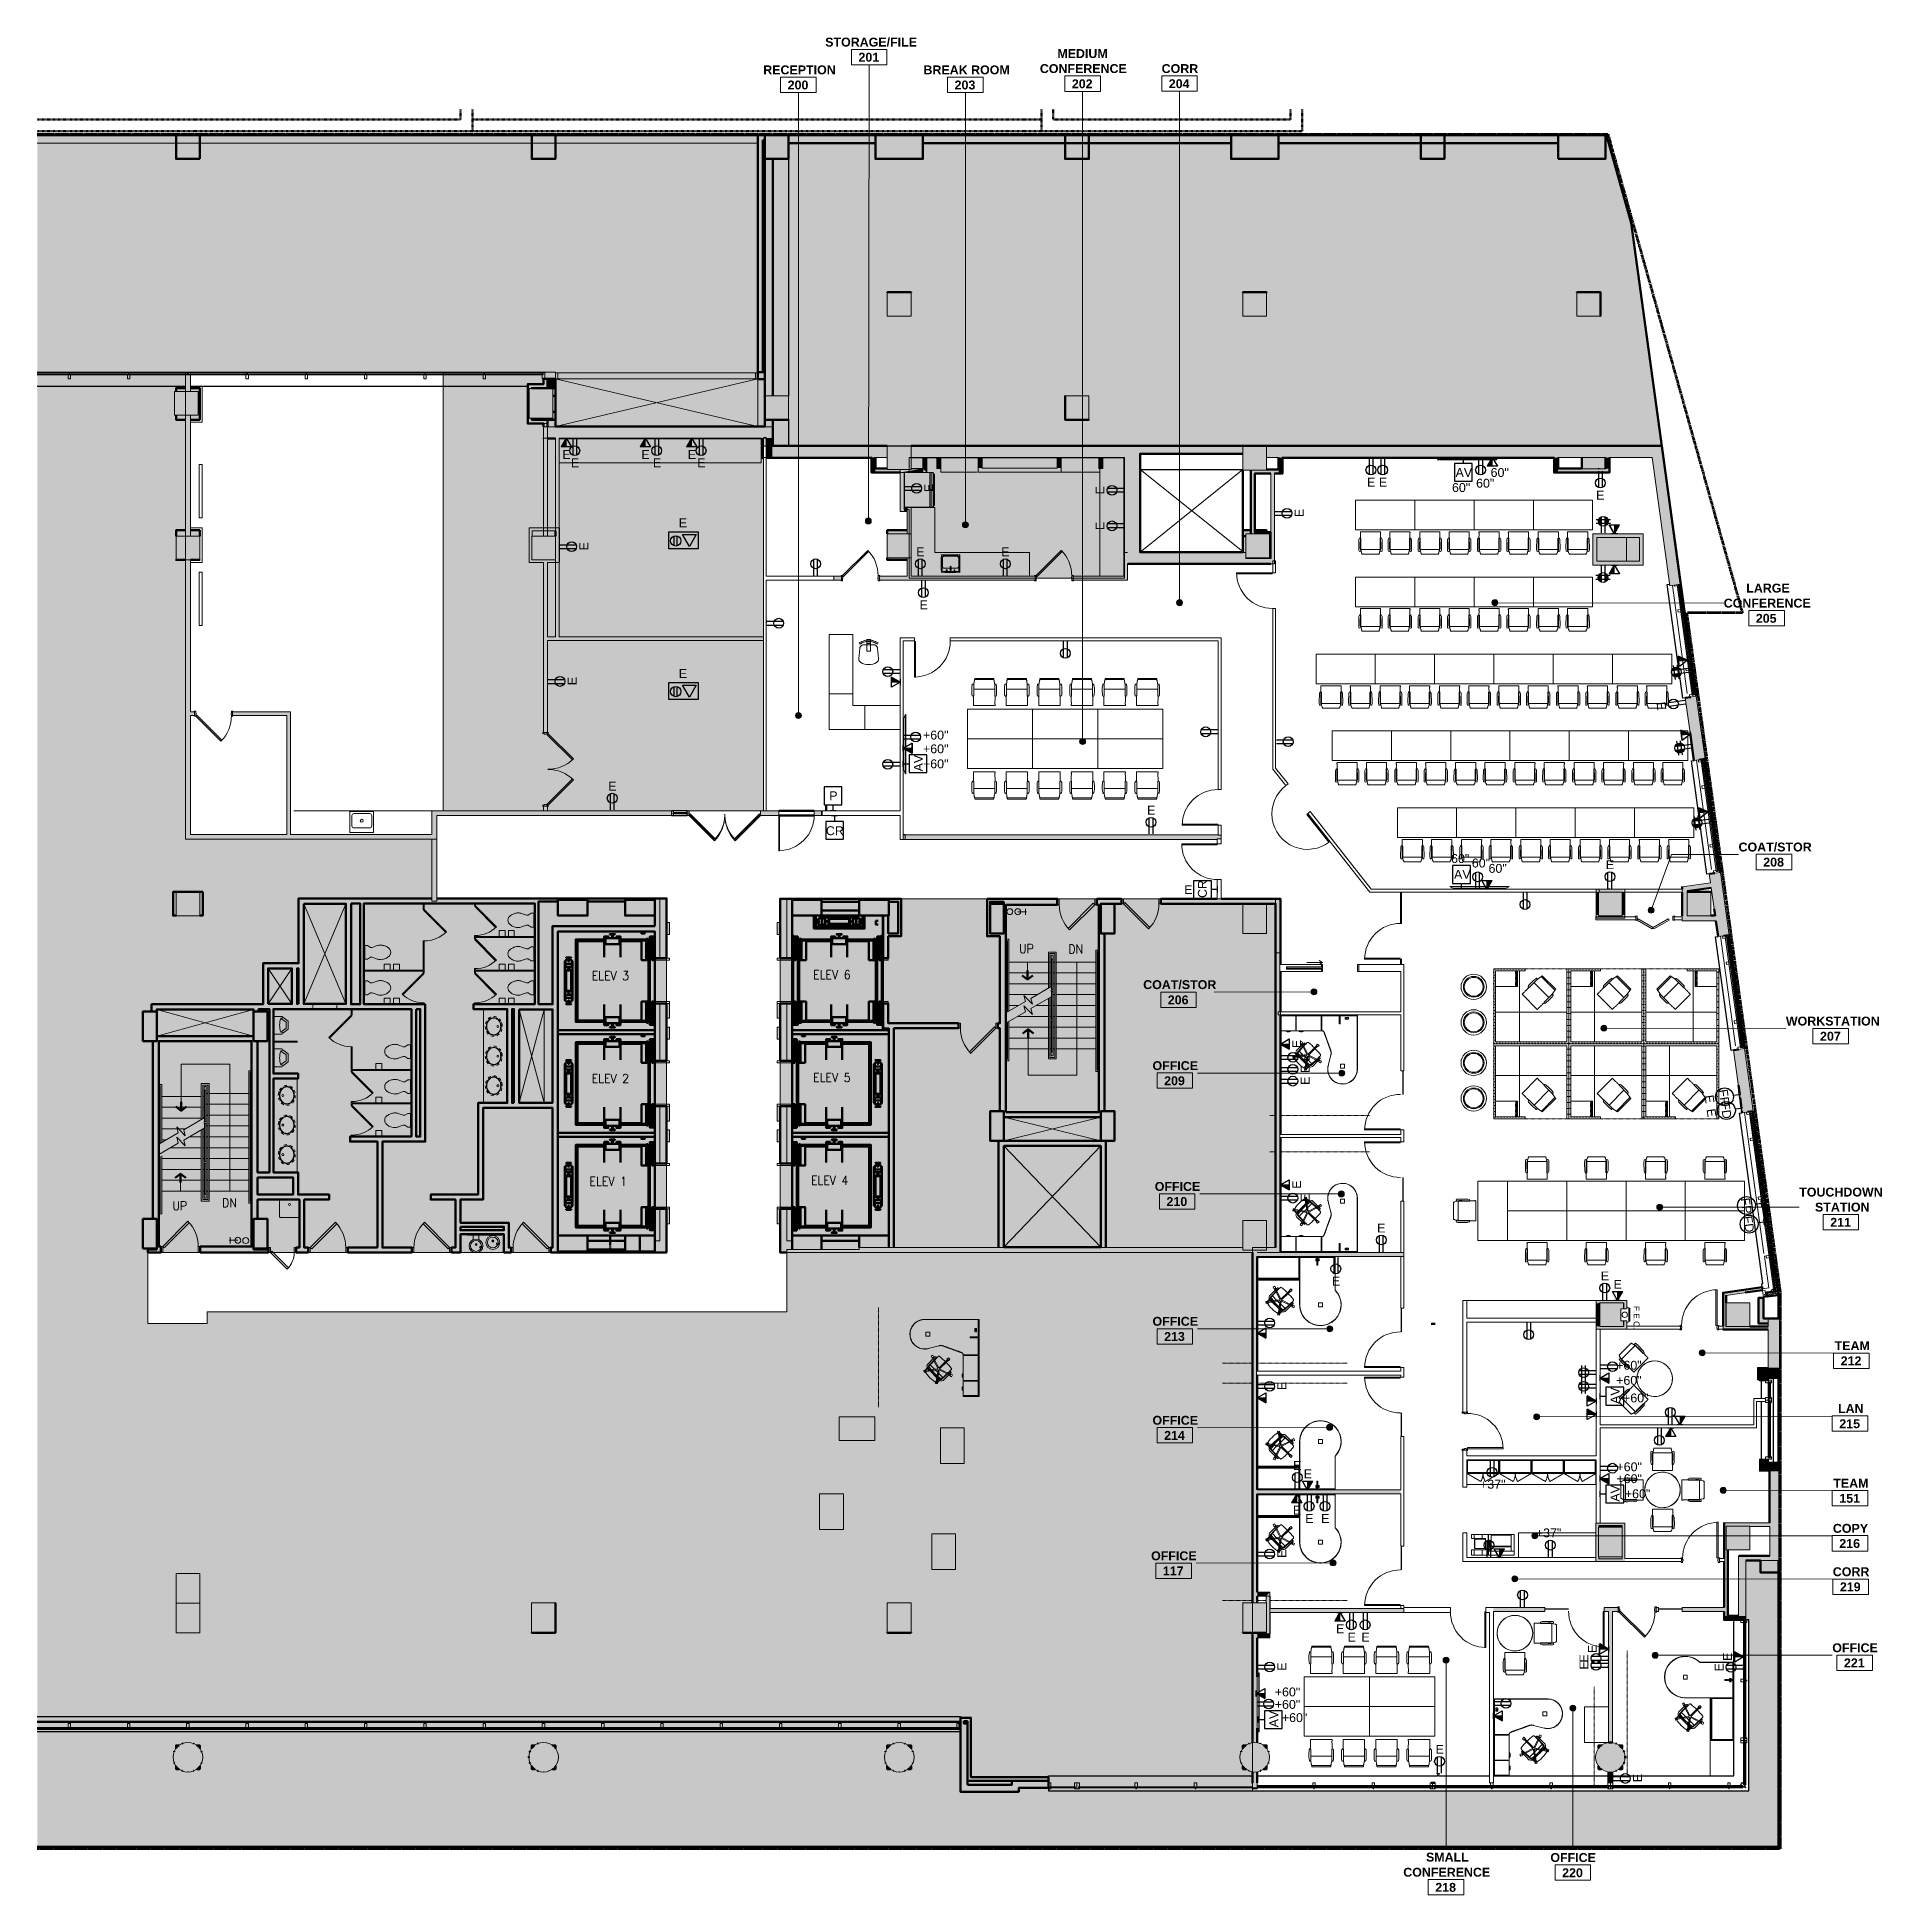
# Model space of a CAD drawing. Header units: inches. Extents: x 416 to 2283, y -56 to 1824.
import ezdxf

# ---------------------------------------------------------------- set-up
doc = ezdxf.new("R2010")
doc.units = ezdxf.units.IN
doc.header["$MEASUREMENT"] = 0
for name, pattern in [('Dash', [0.25, 0.125, -0.125]), ('DASH 1_32_', [0.0625, 0.03125, -0.03125]), ('Dash 1_8_', [0.25, 0.125, -0.125]), ('Hidden', [0.28125, 0.1875, -0.09375]), ('IMPORT-Orbis_BB$0$TI_ARCH-02_E957150$0$HIDDEN2 _2_', [0.070312, 0.046875, -0.023437]), ('IMPORT-Orbis_BB$0$TI_Grid_E957150$0$HIDDEN4 _2_', [0.046875, 0.023437, -0.023437]), ('IMPORT-Orbis_BB$0$TI_Grid_E957150$0$PROPERTY _2_', [1.546875, 1.3125, -0.046875, 0.046875, -0.046875, 0.046875, -0.046875])]:
    doc.linetypes.add(name, pattern=pattern)
for name, color, linetype, lineweight in [('A-ANNO-NOTE', 131, 'Continuous', 13), ('A-AREA-IDEN', 2, 'Continuous', 9), ('A-DETL', 90, 'Continuous', 13), ('A-DETL-GENF', 92, 'Continuous', 9), ('A-DETL-THIN', 151, 'Continuous', 9), ('A-DOOR', 31, 'Continuous', 13), ('A-DOOR-FRAM', 31, 'Continuous', 20), ('A-GLAZ', 151, 'Continuous', 13), ('A-GLAZ-CURT', 52, 'Continuous', 9), ('A-WALL', 113, 'Continuous', 9), ('A-WALL-PATT', 111, 'Continuous', 13), ('E-ELEC-FIXT', 91, 'Continuous', 13), ('E-ELEC-FIXT-IDEN', 2, 'Continuous', 9), ('I-FURN', 30, 'Continuous', 9), ('I-FURN-PNLS', 30, 'Continuous', 9), ('I-WALL', 2, 'Continuous', 13), ('Orbis - Background_dwg', 8, 'Continuous', 9), ('Orbis_AR$0$A-Door-Exst', 7, 'Continuous', 9), ('Orbis_AR$0$A-GLAZ', 7, 'Continuous', 9), ('Orbis_AR$0$A-Wall-Blow', 7, 'Continuous', 9), ('Orbis_AR$0$A-Wall-Exst', 7, 'Continuous', 9), ('Orbis_AR$0$TI_Grid_E957150$0$S-11-COLS-CONC', 50, 'Continuous', 50), ('Orbis_AR$0$TI_Grid_E957150$0$S-14-COLS-CONC', 50, 'Continuous', 50), ('Orbis_AR$0$TI_Grid_E957150$0$S-P1-COLS-CONC', 50, 'Continuous', 50), ('Orbis_AR$0$TI_Grid_E957150$0$S-P4-COLS-CONC', 50, 'Continuous', 50), ('Orbis_BB$0$A-Door-Exst', 7, 'Continuous', 9), ('Orbis_BB$0$A-Flor-Spcl', 7, 'Continuous', 9), ('Orbis_BB$0$A-Glaz-Assm', 10, 'Continuous', 20), ('Orbis_BB$0$A-Glaz-Assm-Blow', 250, 'Continuous', 13), ('Orbis_BB$0$A-Glaz-Assm-Glaz', 10, 'Continuous', 20), ('Orbis_BB$0$A-Wall-Exst', 7, 'Continuous', 9), ('Orbis_BB$0$TI_ARCH-02_E957150$0$A-Anno-Note', 10, 'Continuous', 20), ('Orbis_BB$0$TI_ARCH-02_E957150$0$A-Anno-Note96', 10, 'Continuous', 20), ('Orbis_BB$0$TI_ARCH-02_E957150$0$A-Anno-Symb', 7, 'Continuous', 9), ('Orbis_BB$0$TI_ARCH-02_E957150$0$A-Door', 250, 'Continuous', 13), ('Orbis_BB$0$TI_ARCH-02_E957150$0$A-Flor-Case', 250, 'Continuous', 13), ('Orbis_BB$0$TI_ARCH-02_E957150$0$A-Flor-Fixt', 250, 'Continuous', 13), ('Orbis_BB$0$TI_ARCH-02_E957150$0$A-Flor-Hral', 250, 'Continuous', 13), ('Orbis_BB$0$TI_ARCH-02_E957150$0$A-Flor-Strs', 250, 'Continuous', 13), ('Orbis_BB$0$TI_ARCH-02_E957150$0$A-Flor-Tptn', 250, 'Continuous', 13), ('Orbis_BB$0$TI_ARCH-02_E957150$0$A-Glaz-Assm', 10, 'Continuous', 20), ('Orbis_BB$0$TI_ARCH-02_E957150$0$A-Glaz-Assm-Blow', 250, 'Continuous', 13), ('Orbis_BB$0$TI_ARCH-02_E957150$0$A-Roof-Fasc', 10, 'Continuous', 20), ('Orbis_BB$0$TI_ARCH-02_E957150$0$A-Sprinkler_Riser', 7, 'Continuous', 9), ('Orbis_BB$0$TI_ARCH-02_E957150$0$A-Wall-Blow', 130, 'Continuous', 30), ('Orbis_BB$0$TI_ARCH-02_E957150$0$A-Wall-Open', 250, 'Continuous', 13), ('Orbis_BB$0$TI_Grid_E957150$0$C-Prop', 170, 'IMPORT-Orbis_BB$0$TI_Grid_E957150$0$PROPERTY _2_', 70), ('Orbis_BB$0$TI_Grid_E957150$0$S-02-COLS-CONC', 50, 'Continuous', 50), ('Orbis_BB$0$TI_Grid_E957150$0$S-02-COLS-CONC-PATT', 10, 'Continuous', 20), ('Orbis_BB$0$TI_Grid_E957150$0$S-03-COLS-CONC-PATT', 10, 'Continuous', 20), ('Orbis_BB$0$TI_Grid_E957150$0$S-04-COLS-CONC', 50, 'Continuous', 50), ('Orbis_BB$0$TI_Grid_E957150$0$S-04-COLS-CONC-PATT', 10, 'Continuous', 20), ('Orbis_BB$0$TI_Grid_E957150$0$S-05-COLS-CONC', 50, 'Continuous', 50), ('Orbis_BB$0$TI_Grid_E957150$0$S-06-COLS-CONC', 50, 'Continuous', 50), ('Orbis_BB$0$TI_Grid_E957150$0$S-07-COLS-CONC', 50, 'Continuous', 50), ('Orbis_BB$0$TI_Grid_E957150$0$S-08-COLS-CONC', 50, 'Continuous', 50), ('Orbis_BB$0$TI_Grid_E957150$0$S-08-COLS-CONC-PATT', 10, 'Continuous', 20), ('Orbis_BB$0$TI_Grid_E957150$0$S-09-COLS-CONC', 50, 'Continuous', 50), ('Orbis_BB$0$TI_Grid_E957150$0$S-11-COLS-CONC', 50, 'Continuous', 50), ('Orbis_BB$0$TI_Grid_E957150$0$S-12-COLS-CONC', 50, 'Continuous', 50), ('Orbis_BB$0$TI_Grid_E957150$0$S-12-COLS-CONC-PATT', 10, 'Continuous', 20), ('Orbis_BB$0$TI_Grid_E957150$0$S-13-COLS-CONC', 50, 'Continuous', 50), ('Orbis_BB$0$TI_Grid_E957150$0$S-13-COLS-CONC-PATT', 10, 'Continuous', 20), ('Orbis_BB$0$TI_Grid_E957150$0$S-14-COLS-CONC', 50, 'Continuous', 50), ('Orbis_BB$0$TI_Grid_E957150$0$S-14-COLS-CONC-PATT', 10, 'Continuous', 20), ('Orbis_BB$0$TI_Grid_E957150$0$S-P1-COLS-CONC', 50, 'Continuous', 50), ('Orbis_BB$0$TI_Grid_E957150$0$S-P1-COLS-CONC-PATT', 10, 'Continuous', 20), ('Orbis_BB$0$TI_Grid_E957150$0$S-P2-WALL-CONC', 50, 'Continuous', 50), ('Orbis_BB$0$TI_Grid_E957150$0$S-P3-COLS-CONC', 50, 'Continuous', 50), ('Orbis_BB$0$TI_Grid_E957150$0$S-P4-COLS-CONC', 50, 'Continuous', 50), ('Orbis_BB$0$TI_Grid_E957150$0$S-P4-COLS-CONC-PATT', 10, 'Continuous', 20), ('Orbis_Furn$0$A-Flor-Case-Neww', 7, 'Continuous', 9), ('Orbis_Furn$0$A-Flor-Eqpm', 7, 'Continuous', 9), ('Orbis_Furn$0$A-Flor-Pfix-Neww', 7, 'Continuous', 9), ('P-SANR-FIXT', 6, 'Continuous', 13), ('Q-CASE', 31, 'Continuous', 13), ('Q-CASE-HDLN', 31, 'Dash', 9), ('Q-SPCQ', 91, 'Continuous', 9), ('S-COLS', 52, 'Continuous', 13)]:
    doc.layers.add(name, color=color, linetype=linetype, lineweight=lineweight)
doc.layers.add('Orbis_BB$0$TI_ARCH-02_E957150$0$A-Door-NPLT', color=250, linetype='Continuous', lineweight=13, plot=False)
doc.styles.add('Arial', font='arial.ttf', dxfattribs={"height": 6})
doc.styles.add('romans', font='romans__.ttf', dxfattribs={"width": 0.9, "height": 9})
doc.styles.add('Swis721 Lt BT', font='swissl.ttf', dxfattribs={"height": 9})
doc.styles.add('Swis721 Lt BT_B', font='', dxfattribs={"height": 9})
doc.styles.get('Swis721 Lt BT_B').set_extended_font_data('Swis721 Lt BT', bold=True)
pattern_1 = [(270, (-805.175, 2042.223), (3, -1.5), [0.127, -2.873])]

msp = doc.modelspace()

# ---------------------------------------------------------------- texts
at = {"layer": 'A-ANNO-NOTE', "lineweight": 9, "char_height": 9, "attachment_point": 1, "style": 'Swis721 Lt BT'}
for s, insert, width in [('E', (947.4, 1406.3), 9.393), ('E', (956.1, 1397.9), 9.393), ('E', (1027.4, 1406.3), 9.393), ('E', (1039, 1397.9), 9.393), ('E', (1074.4, 1406.3), 9.393), ('E', (1084, 1397.9), 9.393), ('E', (1762, 1378.2), 9.393), ('E', (1774, 1378.2), 9.393), ('AV', (1851.6, 1388), 18.18), ('E', (1993.9, 1365), 9.393), ('E', (1065.3, 1337.1), 9.393), ('E', (1305.7, 1307.7), 9.393), ('E', (1391.7, 1307.7), 9.393), ('E', (1309, 1254), 9.393), ('E', (1065.3, 1184.6), 9.393), ('E', (993.8, 1070.5), 9.393), ('P', (1217.6, 1060.8), 9.393), ('E', (1539.3, 1046.2), 9.393), ('CR', (1214.2, 1025.4), 20.604), ('AV', (1850.1, 981.2), 18.18), ('E', (2003.7, 991), 9.393), ('E', (1772.2, 623.2), 9.393), ('E', (1726.5, 569.5), 9.393), ('E', (1998.6, 574.7), 9.393), ('E', (2011.6, 566.2), 9.393), ('E', (1687.2, 382.9), 9.393), ('E', (1697.9, 374.4), 9.393), ('E', (1686.9, 337.6), 9.393), ('E', (1699.5, 329.1), 9.393), ('E', (1715.5, 329.1), 9.393), ('E', (1730.6, 217.6), 9.393), ('E', (1742.3, 209.1), 9.393), ('E', (1756.3, 209.1), 9.393), ('E', (1831.3, 95.5), 9.393)]:
    msp.add_mtext(s, dxfattribs=dict(at, insert=insert, width=width))
at = {"layer": 'A-ANNO-NOTE', "lineweight": 9, "attachment_point": 1}
for s, insert, char_height, width, rotation, style in [('E', (1313.9, 1363.6), 9, 9.393, 90, 'Swis721 Lt BT'), ('E', (1487.2, 1361.3), 9, 9.393, 90, 'Swis721 Lt BT'), ('E', (1688.8, 1338.4), 9, 9.393, 90, 'Swis721 Lt BT'), ('E', (1487.2, 1325.3), 9, 9.393, 90, 'Swis721 Lt BT'), ('E', (964.7, 1304.6), 9, 9.393, 90, 'Swis721 Lt BT'), ('E', (952.9, 1168.2), 9, 9.393, 90, 'Swis721 Lt BT'), ('E', (2063.9, 1151.9), 9, 9.393, 278, 'Swis721 Lt BT'), ('AV', (1303.3, 1080.9), 9, 18.18, 90, 'Swis721 Lt BT'), ('CR', (1590.8, 952.8), 9, 20.604, 90, 'Swis721 Lt BT'), ('E', (1686.3, 800.9), 9, 9.393, 90, 'Swis721 Lt BT'), ('E', (1694.8, 787.6), 9, 9.393, 90, 'Swis721 Lt BT'), ('E', (1694.8, 775.6), 9, 9.393, 90, 'Swis721 Lt BT'), ('E', (1694.8, 763.6), 9, 9.393, 90, 'Swis721 Lt BT'), ('E', (2112.6, 754), 9, 9.393, 278, 'Swis721 Lt BT'), ('FP', (2126.9, 759.8), 9, 18.18, 278, 'Swis721 Lt BT'), ('E', (2114.6, 740.1), 9, 9.393, 278, 'Swis721 Lt BT'), ('FD', (2128.8, 746.6), 9, 19.695, 278, 'Swis721 Lt BT'), ('E', (1686.3, 658.5), 9, 9.393, 90, 'Swis721 Lt BT'), ('E', (1694.8, 645.2), 9, 9.393, 90, 'Swis721 Lt BT'), ('FP', (2149.3, 649.8), 9, 18.18, 277.8, 'Swis721 Lt BT'), ('FD', (2151.8, 631.6), 9, 19.695, 277.8, 'Swis721 Lt BT'), ('F.E.C.', (2037.8, 539.9), 6, 29.997, 270, 'Arial'), ('E', (1671.3, 454.6), 9, 9.393, 90, 'Swis721 Lt BT'), ('AV', (2008.7, 440.7), 9, 18.18, 90, 'Swis721 Lt BT'), ('AV', (2008.7, 341.7), 9, 18.18, 90, 'Swis721 Lt BT'), ('E', (1671.3, 284.8), 9, 9.393, 90, 'Swis721 Lt BT'), ('E', (1985.6, 188.5), 9, 9.393, 90, 'Swis721 Lt BT'), ('E', (2122.3, 180.5), 9, 9.393, 90, 'Swis721 Lt BT'), ('E', (1671.3, 170.5), 9, 9.393, 90, 'Swis721 Lt BT'), ('E', (1977.1, 178.8), 9, 9.393, 90, 'Swis721 Lt BT'), ('E', (1977.1, 171.8), 9, 9.393, 90, 'Swis721 Lt BT'), ('E', (2113.9, 169.8), 9, 9.393, 90, 'Swis721 Lt BT'), ('AV', (1663.1, 113.3), 9, 18.18, 90, 'Swis721 Lt BT'), ('E', (2031.4, 57.7), 9, 9.393, 90, 'Swis721 Lt BT')]:
    msp.add_mtext(s, dxfattribs=dict(at, insert=insert, char_height=char_height, width=width, rotation=rotation, style=style))
at = {"layer": 'A-AREA-IDEN', "char_height": 9, "attachment_point": 1, "style": 'Swis721 Lt BT_B'}
for s, insert, width in [('STORAGE/FILE', (1213.5, 1823.7), 107.868), ('201', (1247.2, 1808.4), 25.452), ('MEDIUM', (1448.5, 1812.1), 62.115), ('RECEPTION', (1150.8, 1795.6), 86.052), ('BREAK ROOM', (1313, 1795.6), 102.414), ('CONFERENCE', (1430.8, 1796.9), 104.838), ('CORR', (1554.1, 1796.9), 43.632), ('200', (1175.5, 1780.3), 25.452), ('203', (1344.5, 1780.3), 25.452), ('202', (1463.2, 1781.5), 25.452), ('204', (1561.3, 1781.6), 25.452), ('LARGE', (2145.9, 1271), 49.995), ('CONFERENCE', (2123.1, 1255.8), 104.838), ('205', (2155.6, 1240.4), 25.452), ('COAT/STOR', (2138.1, 1008.9), 86.658), ('208', (2163.1, 993.6), 25.452), ('COAT/STOR', (1535.4, 869.6), 86.658), ('206', (1560.3, 854.2), 25.452), ('WORKSTATION', (2186, 832.7), 109.989), ('207', (2220.6, 817.4), 25.452), ('OFFICE', (1544.8, 787.6), 54.843), ('209', (1556.6, 772.3), 25.452), ('OFFICE', (1547.1, 665.3), 54.843), ('TOUCHDOWN', (2199.5, 659.6), 102.111), ('210', (1559, 650), 25.452), ('STATION', (2215.5, 644.4), 63.63), ('211', (2230.9, 629), 25.452), ('OFFICE', (1544.8, 528.8), 54.843), ('213', (1556.6, 513.4), 25.452), ('TEAM', (2235.4, 504.1), 40.905), ('212', (2241.5, 488.8), 25.452), ('LAN', (2238.8, 440.5), 29.391), ('OFFICE', (1544.8, 428.6), 54.843), ('215', (2240.1, 425.1), 25.452), ('214', (1556.6, 413.3), 25.452), ('TEAM', (2234, 364.9), 40.905), ('151', (2240.1, 349.6), 25.452), ('COPY', (2233.6, 319.2), 41.814), ('216', (2240.1, 303.9), 25.452), ('OFFICE', (1543.4, 291.4), 54.843), ('117', (1555.3, 276.1), 25.452), ('CORR', (2233.5, 275.3), 43.632), ('219', (2240.7, 260), 25.452), ('OFFICE', (2233, 198.3), 54.843), ('221', (2244.8, 183), 25.452), ('SMALL', (1821.7, -13.6), 49.389), ('OFFICE', (1947.6, -14), 54.843), ('CONFERENCE', (1798.7, -28.9), 104.838), ('220', (1959.5, -29.4), 25.452), ('218', (1831.1, -44.2), 25.452)]:
    msp.add_mtext(s, dxfattribs=dict(at, insert=insert, width=width))
at = {"layer": 'E-ELEC-FIXT-IDEN', "char_height": 9, "attachment_point": 1, "style": 'Swis721 Lt BT'}
for s, insert, width in [('60"', (1848, 1372.8), 20.604), ('60"', (1872.4, 1377.2), 20.604), ('60"', (1887.1, 1388), 20.604), ('+60"', (1312.5, 1122.2), 33.33), ('+60"', (1312.5, 1108.3), 33.33), ('+60"', (1312.5, 1093.1), 33.33), ('60"', (1847.1, 997.2), 20.604), ('60"', (1868.1, 992.7), 20.604), ('60"', (1885, 987.3), 20.604), ('E', (1577, 965.7), 9.393), ('+60"', (2014.2, 484.3), 33.33), ('+60"', (2014.2, 469), 33.33), ('+60"', (2021.2, 451.2), 33.33), ('+60"', (2014.5, 381.5), 33.33), ('+37"', (1876.4, 363.9), 33.33), ('+60"', (2014.5, 369.5), 33.33), ('+60"', (2023, 354.2), 33.33), ('+37"', (1932.9, 314.6), 33.33), ('+60"', (1668.6, 153.6), 33.33), ('+60"', (1668.6, 141), 33.33), ('+60"', (1675.8, 127.6), 33.33)]:
    msp.add_mtext(s, dxfattribs=dict(at, insert=insert, width=width))

# ---------------------------------------------------------------- blocks, each defined once
blk = doc.blocks.new('Concrete-Rectangular-Column - 24 x 30-6914152-Level XX  POWER _ SIGNAL')
at = {"layer": 'S-COLS', "lineweight": 9}
blk.add_hatch(color=7, dxfattribs=at).paths.add_polyline_path([(12, -15), (12, 15), (-12, 15), (-12, -15)], flags=0)
at = {"layer": 'S-COLS', "color": 8, "lineweight": 20}
for p, q in [((12, 15), (-12, 15)), ((-12, 15), (-12, -15)), ((12, -15), (12, 15)), ((-12, -15), (12, -15))]:
    blk.add_line(p, q, dxfattribs=at)
blk = doc.blocks.new('Concrete-Rectangular-Column - 24 x 24-6914337-Level XX  POWER _ SIGNAL')
at = {"layer": 'S-COLS', "lineweight": 9}
blk.add_hatch(color=7, dxfattribs=at).paths.add_polyline_path([(-12, 12), (-12, -12), (-5.9, -12), (-5.9, -9.5), (6.1, -9.5), (6.1, -12), (12, -12), (12, 12), (2.1, 12)], flags=0)
at = {"layer": 'S-COLS', "color": 8, "lineweight": 20}
for p, q in [((12, 12), (-12, 12)), ((-12, 12), (-12, -12)), ((12, -12), (12, 12)), ((-12, -12), (-5.9, -12)), ((6.1, -12), (12, -12))]:
    blk.add_line(p, q, dxfattribs=at)
blk = doc.blocks.new('Concrete-Rectangular-Column - 24 x 24-V1-Level XX  POWER _ SIGNAL')
at = {"layer": 'S-COLS', "lineweight": 9}
blk.add_hatch(color=7, dxfattribs=at).paths.add_polyline_path([(12, -12), (12, 12), (-12, 12), (-12, -12)], flags=0)
at = {"layer": 'S-COLS', "color": 8, "lineweight": 20}
for p, q in [((12, 12), (-12, 12)), ((-12, 12), (-12, -12)), ((12, -12), (12, 12)), ((-12, -12), (12, -12))]:
    blk.add_line(p, q, dxfattribs=at)
blk = doc.blocks.new('Concrete-Round-Column - 30_-6914671-Level XX  POWER _ SIGNAL')
at = {"layer": 'S-COLS', "lineweight": 9}
blk.add_hatch(color=7, dxfattribs=at).paths.add_polyline_path([(0, -15), (2.6, -14.8), (5.1, -14.1), (7.5, -13), (9.6, -11.5), (11.5, -9.6), (13, -7.5), (14.1, -5.1), (14.8, -2.6), (15, 0), (14.8, 2.6), (14.1, 5.1), (13, 7.5), (11.5, 9.6), (9.6, 11.5), (7.5, 13), (5.1, 14.1), (2.6, 14.8), (0, 15), (-2.6, 14.8), (-5.1, 14.1), (-7.5, 13), (-9.6, 11.5), (-11.5, 9.6), (-13, 7.5), (-14.1, 5.1), (-14.8, 2.6), (-15, 0), (-14.8, -2.6), (-14.1, -5.1), (-13, -7.5), (-11.5, -9.6), (-9.6, -11.5), (-7.4, -13), (-5.1, -14.1), (-2.4, -14.8), (-0.5, -15)], flags=0)
at = {"layer": 'S-COLS', "color": 8, "lineweight": 20}
for start, end in [(360, 180), (180, 360)]:
    blk.add_arc((0, 0), 15, start, end, dxfattribs=at)
blk = doc.blocks.new('Door - Single - Solid Door-6928107-Level XX  POWER _ SIGNAL')
at = {"layer": 'A-DOOR'}
h = blk.add_hatch(color=250, dxfattribs=at)
h.paths.add_polyline_path([(22.1, -2.6), (23.6, -2.6), (23.6, -1.8), (23.2, -1.8), (23.2, 1.7), (23.6, 1.7), (23.6, 2.4), (22.1, 2.4), (22.1, 0.4), (21.6, 0.4), (21.6, -1.1), (22.1, -1.1), (22.1, -1.8)], flags=0)
h.paths.add_polyline_path([(-14.1, -2.6), (-14.1, -1.1), (-13.6, -1.1), (-13.6, 0.4), (-14.1, 0.4), (-14.1, 2.4), (-15.6, 2.4), (-15.6, 1.7), (-15.3, 1.7), (-15.3, -1.8), (-15.6, -1.8), (-15.6, -2.6), (-15.3, -2.6)], flags=0)
at = {"layer": 'A-DOOR', "color": 8, "lineweight": 20}
for p, q in [((-15.6, 2.4), (-14.1, 2.4)), ((-15.6, 1.7), (-15.6, 2.4)), ((-14.1, 2.4), (-14.1, 0.4)), ((-14.1, 0.4), (-13.6, 0.4)), ((-13.6, 0.4), (-13.6, -1.1)), ((21.6, 0.4), (22.1, 0.4)), ((21.6, -1.1), (21.6, 0.4)), ((22.1, 2.4), (23.6, 2.4)), ((22.1, 0.4), (22.1, 2.4)), ((23.6, 2.4), (23.6, 1.7)), ((-15.6, -2.6), (-15.6, -1.8)), ((-14.1, -2.6), (-15.6, -2.6)), ((-14.1, -1.1), (-14.1, -2.6)), ((-13.6, -1.1), (-14.1, -1.1)), ((-13, -1.6), (-14, -2.6)), ((-14, -2.6), (11.4, -28)), ((12.4, -27.1), (-13, -1.6)), ((22.1, -1.1), (21.6, -1.1)), ((22.1, -2.6), (22.1, -1.1)), ((23.6, -2.6), (22.1, -2.6)), ((23.6, -1.8), (23.6, -2.6)), ((11.4, -28), (12.4, -27.1))]:
    blk.add_line(p, q, dxfattribs=at)
at = {"layer": 'A-DOOR', "lineweight": 9}
blk.add_arc((-14, -2.6), 36, 315, 0.5, dxfattribs=at)
blk = doc.blocks.new('Door - Glass Single - Full Rail - Short Handle-7028100-Level XX  POWER _ SIGNAL')
at = {"layer": 'A-DOOR', "lineweight": 20}
for p, q in [((17, 38), (17, 2)), ((18, 38), (17, 38)), ((18, 2), (18, 38)), ((17, 2), (18, 2))]:
    blk.add_line(p, q, dxfattribs=at)
at = {"layer": 'A-DOOR', "lineweight": 9}
blk.add_arc((18, 2), 36, 90, 180.5, dxfattribs=at)
blk = doc.blocks.new('A-Flat_Screen_TV - OLED 65B6P 65_-4747238-Level XX  POWER _ SIGNAL')
at = {"layer": 'Q-SPCQ'}
for p, q in [((-30, 0.2), (30, 0.2)), ((-30, 0.2), (-30, 0)), ((30, 0), (-30, 0)), ((-29.9, 0), (-29.9, -0.1)), ((-25.5, 1.8), (25.5, 1.8)), ((29.9, -0.1), (29.9, 0)), ((30, 0), (30, 0.2)), ((29.9, -0.1), (-29.9, -0.1))]:
    blk.add_line(p, q, dxfattribs=at)
for centre, start, end in [((-24.9, -5.6), 94.6372, 128.9656), ((24.9, -5.6), 51.0344, 85.3628)]:
    blk.add_arc(centre, 7.41, start, end, dxfattribs=at)
blk = doc.blocks.new('F-Chairs1 - Side 01 2-7207766-Level XX  POWER _ SIGNAL')
at = {"layer": 'I-FURN'}
for p, q in [((-9.1, 9), (-10, 19.3)), ((-10, 19.3), (-9.1, 9)), ((-9.1, 9), (-10, 19.3)), ((10, 19.3), (9.1, 9)), ((9.1, 9), (10, 19.3)), ((10, 19.3), (9.1, 9)), ((-9.6, 3.5), (-8.8, 4.6)), ((-8.8, 4.6), (-9.6, 3.5)), ((-9.6, 3.5), (-8.8, 4.6)), ((5, 5.3), (-5, 5.3)), ((-5, 5.3), (5, 5.3)), ((5, 5.3), (-5, 5.3)), ((-2, 11.9), (-2, 5.3)), ((2, 11.9), (-2, 11.9)), ((-2, 11.9), (2, 11.9)), ((-2, 5.3), (-2, 11.9)), ((-2, 5.3), (-2, 3.9)), ((-2, 4.2), (-2, 5.3)), ((2, 4.2), (-2, 4.2)), ((-2, 2.1), (-2, 4.2)), ((-2, 3.9), (-2, 2.1)), ((-2, 3.9), (2, 3.9)), ((-2, 2.1), (-2, 0.7)), ((-2, 0.7), (-2, 2.1)), ((-2, 0.7), (-2, 0)), ((-2, 0.5), (-2, 0.7)), ((2, 0.5), (-2, 0.5)), ((-2, 0.5), (-2, 0)), ((2, 0.5), (-2, 0.5)), ((2, 11.9), (2, 5.3)), ((2, 5.3), (2, 11.9)), ((2, 5.3), (2, 4.2)), ((2, 3.9), (2, 5.3)), ((2, 4.2), (2, 2.1)), ((2, 2.1), (2, 3.9)), ((2, 2.1), (2, 0.7)), ((2, 0.7), (2, 2.1)), ((2, 0.7), (2, 0.5)), ((2, 0), (2, 0.7)), ((2, 0), (2, 0.5)), ((8.8, 4.6), (9.6, 3.5)), ((9.6, 3.5), (8.8, 4.6)), ((8.8, 4.6), (9.6, 3.5)), ((-2, 0), (2, 0)), ((-2, 0), (2, 0))]:
    blk.add_line(p, q, dxfattribs=at)
for centre, radius, start, end in [((-5.9, 19.7), 4.06, 121.593, 184.9697), ((-5.9, 19.7), 4.06, 121.593, 184.9697), ((-5.9, 19.7), 4.06, 121.593, 184.9697), ((0, 10.1), 15.4, 58.407, 121.593), ((0, 10.1), 15.4, 58.407, 121.593), ((0, 10.1), 15.4, 58.407, 121.593), ((5.9, 19.7), 4.06, 355.0303, 58.407), ((5.9, 19.7), 4.06, 355.0303, 58.407), ((5.9, 19.7), 4.06, 355.0303, 58.407), ((0, 17.5), 16.9, 235.6197, 304.3803), ((0, 17.5), 16.9, 235.6197, 304.3803), ((0, 17.5), 16.9, 235.6197, 255.2656), ((-5, 9.4), 4.06, 184.9697, 270), ((-5, 9.4), 4.06, 184.9697, 270), ((-5, 9.4), 4.06, 184.9697, 199.1415), ((-5, 9.4), 4.06, 199.1415, 270), ((0, 17.5), 15.6, 235.6197, 304.3803), ((0, 17.5), 15.6, 235.6197, 304.3803), ((0, 17.5), 15.6, 235.6197, 245.4426), ((0, 17.5), 15.6, 245.4426, 265.0885), ((0, 17.5), 16.9, 255.2656, 265.0885), ((0, 17.5), 16.9, 265.0885, 274.9115), ((0, 17.5), 15.6, 265.0885, 274.9115), ((0, 17.5), 15.6, 274.9115, 284.7344), ((0, 17.5), 16.9, 274.9115, 284.7344), ((0, 17.5), 15.6, 284.7344, 294.5574), ((0, 17.5), 16.9, 284.7344, 294.5574), ((5, 9.4), 4.06, 270, 355.0303), ((5, 9.4), 4.06, 270, 355.0303), ((5, 9.4), 4.06, 270, 298.3434), ((0, 17.5), 15.6, 294.5574, 304.3803), ((5, 9.4), 4.06, 298.3434, 355.0303), ((0, 17.5), 16.9, 294.5574, 304.3803)]:
    blk.add_arc(centre, radius, start, end, dxfattribs=at)
blk = doc.blocks.new('C-L SHAPE COUNTER TOP - C-L SHAPE COUNTER TOP-7256540-Level XX  POWER _ SIGNAL')
at = {"layer": 'Q-CASE', "lineweight": 9}
for p, q in [((24, 69.5), (0, 69.5)), ((24, 24), (24, 69.5)), ((119.9, 24), (24, 24)), ((119.9, 0), (119.9, 24))]:
    blk.add_line(p, q, dxfattribs=at)
blk = doc.blocks.new('C-Counter Top - ADJ HEIGHT-7256931-Level XX  POWER _ SIGNAL')
at = {"layer": 'Q-CASE', "lineweight": 9}
for p, q in [((49.1, 0), (-46.9, 0)), ((-46.9, -0.7), (73.1, -0.7)), ((-35.9, -25), (73.1, -25))]:
    blk.add_line(p, q, dxfattribs=at)
blk = doc.blocks.new('A-Refrigerator - A-Refrigerator-4739113-Level XX  POWER _ SIGNAL')
at = {"layer": 'Q-SPCQ'}
for p, q in [((17.5, 13.7), (-17.5, 13.7)), ((-17.5, 13.7), (-17.5, -12)), ((-3.2, 14), (-3.2, 13.7)), ((-2.2, 13.7), (-2.2, 14)), ((8.4, 14), (8.4, 13.7)), ((9.4, 13.7), (9.4, 14)), ((17.5, -12), (17.5, 13.7)), ((-17.5, -12), (17.5, -12)), ((-0.4, -12.2), (-17.5, -12.2)), ((-17.5, -12.2), (-17.5, -12.3)), ((-17.5, -12.3), (-0.4, -12.3)), ((-17.5, -14), (-17.5, -12.3)), ((-0.4, -14), (-17.5, -14)), ((-17.5, -14), (-17.5, -15.2)), ((-17.5, -15.2), (-17, -15.8)), ((-17, -15.8), (-0.4, -15.8)), ((-2.4, -16.1), (-16, -16.1)), ((-16, -16.9), (-16, -16.1)), ((-16, -16.9), (16, -16.9)), ((-14.2, -15.8), (-14.2, -16.1)), ((-14.2, -15.8), (-14.2, -16.2)), ((-13.8, -16.1), (-13.8, -15.8)), ((-13.8, -16.2), (-13.8, -15.8)), ((-2.4, -15.8), (-2.4, -16.2)), ((-2.4, -15.8), (-2.4, -16.2)), ((-2, -16.2), (-2, -15.8)), ((-2, -16.2), (-2, -15.8)), ((2, -16.1), (-2, -16.1)), ((-0.4, -12.3), (-0.4, -12.2)), ((17.5, -12.2), (-0.4, -12.2)), ((-0.4, -12.3), (-0.4, -14)), ((-0.4, -15.8), (-0.4, -14)), ((-0.4, -15.8), (0.4, -15.8)), ((0.4, -12.3), (17.5, -12.3)), ((0.4, -14), (0.4, -12.3)), ((17.5, -14), (0.4, -14)), ((0.4, -14), (0.4, -15.8)), ((0.4, -15.8), (16.9, -15.8)), ((2, -15.8), (2, -16.2)), ((2, -15.8), (2, -16.2)), ((2.4, -16.2), (2.4, -15.8)), ((2.4, -16.2), (2.4, -15.8)), ((16, -16.1), (2.4, -16.1)), ((13.8, -15.8), (13.8, -16.1)), ((13.8, -15.8), (13.8, -16.2)), ((14.2, -16.1), (14.2, -15.8)), ((14.2, -16.2), (14.2, -15.8)), ((16, -16.1), (16, -16.9)), ((16.9, -15.8), (17.5, -15.1)), ((17.5, -12.3), (17.5, -12.2)), ((17.5, -12.3), (17.5, -14)), ((17.5, -15.1), (17.5, -14))]:
    blk.add_line(p, q, dxfattribs=at)
for centre, start, end in [((-2.2, -16.5), 90, 270), ((-2.2, -16.5), 270, 90), ((2.3, -16.5), 90, 270), ((2.3, -16.5), 270, 90)]:
    blk.add_arc(centre, 0.375, start, end, dxfattribs=at)
blk = doc.blocks.new('Door - Single - Solid Door-7323219-Level XX  POWER _ SIGNAL')
at = {"layer": 'A-DOOR'}
h = blk.add_hatch(color=250, dxfattribs=at)
h.paths.add_polyline_path([(22.1, -2.7), (23.6, -2.7), (23.6, -1.9), (23.2, -1.9), (23.2, 2.1), (23.6, 2.1), (23.6, 2.8), (22.1, 2.8), (22.1, 1.3), (21.6, 1.3), (21.6, -0.2), (22.1, -0.2), (22.1, -1.9)], flags=0)
h.paths.add_polyline_path([(-15.3, -2.7), (-14.1, -2.7), (-14.1, -0.2), (-13.6, -0.2), (-13.6, 1.3), (-14.1, 1.3), (-14.1, 2.8), (-15.6, 2.8), (-15.6, 2.1), (-15.3, 2.1), (-15.3, -1.9), (-15.6, -1.9), (-15.6, -2.7)], flags=0)
at = {"layer": 'A-DOOR', "color": 8, "lineweight": 20}
for p, q in [((-14, 2.8), (11.4, 28.3)), ((12.4, 27.3), (-13, 1.9)), ((11.4, 28.3), (12.4, 27.3)), ((-15.6, 2.8), (-15.6, 2.1)), ((-14.1, 2.8), (-15.6, 2.8)), ((-14.1, 1.3), (-14.1, 2.8)), ((-13.6, 1.3), (-14.1, 1.3)), ((-13, 1.9), (-14, 2.8)), ((-13.6, -0.2), (-13.6, 1.3)), ((22.1, 1.3), (21.6, 1.3)), ((21.6, 1.3), (21.6, -0.2)), ((23.6, 2.8), (22.1, 2.8)), ((22.1, 2.8), (22.1, 1.3)), ((23.6, 2.1), (23.6, 2.8)), ((-15.6, -1.9), (-15.6, -2.7)), ((-15.6, -2.7), (-14.1, -2.7)), ((-14.1, -2.7), (-14.1, -0.2)), ((-14.1, -0.2), (-13.6, -0.2)), ((21.6, -0.2), (22.1, -0.2)), ((22.1, -0.2), (22.1, -2.7)), ((22.1, -2.7), (23.6, -2.7)), ((23.6, -2.7), (23.6, -1.9))]:
    blk.add_line(p, q, dxfattribs=at)
at = {"layer": 'A-DOOR', "lineweight": 9}
blk.add_arc((-14, 2.8), 36, 359.5, 45, dxfattribs=at)
blk = doc.blocks.new('Door - Single - Solid Door-7323271-Level XX  POWER _ SIGNAL')
at = {"layer": 'A-DOOR'}
h = blk.add_hatch(color=250, dxfattribs=at)
h.paths.add_polyline_path([(23.6, -2.7), (23.6, -1.9), (23.2, -1.9), (23.2, 2.1), (23.6, 2.1), (23.6, 2.8), (22.1, 2.8), (22.1, 1.3), (21.6, 1.3), (21.6, -0.2), (22.1, -0.2), (22.1, -2.7), (23.2, -2.7)], flags=0)
h.paths.add_polyline_path([(-14.1, -2.7), (-14.1, -0.2), (-13.6, -0.2), (-13.6, 1.3), (-14.1, 1.3), (-14.1, 2.8), (-15.6, 2.8), (-15.6, 2.1), (-15.3, 2.1), (-15.3, -1.9), (-15.6, -1.9), (-15.6, -2.7), (-15.3, -2.7)], flags=0)
at = {"layer": 'A-DOOR', "color": 8, "lineweight": 20}
for p, q in [((-14, 2.8), (11.4, 28.3)), ((12.4, 27.3), (-13, 1.9)), ((11.4, 28.3), (12.4, 27.3)), ((-15.6, 2.8), (-15.6, 2.1)), ((-14.1, 2.8), (-15.6, 2.8)), ((-14.1, 1.3), (-14.1, 2.8)), ((-13.6, 1.3), (-14.1, 1.3)), ((-13, 1.9), (-14, 2.8)), ((-13.6, -0.2), (-13.6, 1.3)), ((22.1, 1.3), (21.6, 1.3)), ((21.6, 1.3), (21.6, -0.2)), ((23.6, 2.8), (22.1, 2.8)), ((22.1, 2.8), (22.1, 1.3)), ((23.6, 2.1), (23.6, 2.8)), ((-15.6, -1.9), (-15.6, -2.7)), ((-15.6, -2.7), (-14.1, -2.7)), ((-14.1, -2.7), (-14.1, -0.2)), ((-14.1, -0.2), (-13.6, -0.2)), ((21.6, -0.2), (22.1, -0.2)), ((22.1, -0.2), (22.1, -2.7)), ((22.1, -2.7), (23.6, -2.7)), ((23.6, -2.7), (23.6, -1.9))]:
    blk.add_line(p, q, dxfattribs=at)
at = {"layer": 'A-DOOR', "lineweight": 9}
blk.add_arc((-14, 2.8), 36, 359.5, 45, dxfattribs=at)
blk = doc.blocks.new('Door - Glass Single - Full Rail - Short Handle-7263213-Level XX  POWER _ SIGNAL')
at = {"layer": 'A-DOOR', "lineweight": 20}
for p, q in [((17, -2), (18, -2)), ((17, -38), (17, -2)), ((18, -2), (18, -38)), ((18, -38), (17, -38))]:
    blk.add_line(p, q, dxfattribs=at)
at = {"layer": 'A-DOOR', "lineweight": 9}
blk.add_arc((18, -2), 36, 179.5, 270, dxfattribs=at)
blk = doc.blocks.new('Adjustable Workstation 1 - 7 x 7-7146735-Level XX  POWER _ SIGNAL')
at = {"layer": 'I-FURN'}
h = blk.add_hatch(dxfattribs=at)
h.set_pattern_fill('FP1_1', color=256, style=0, pattern_type=2)
h.set_pattern_definition([(90, (805.175, -2118.223), (-3, 1.5), [0.127, -2.873])])
h.paths.add_polyline_path([(76, -2), (76, 0), (0, 0), (0, -76), (76, -76), (76, -44), (74, -44), (74, -74), (2, -74), (2, -2), (50.7, -2)], flags=0)
for p, q in [((76, 0), (0, 0)), ((0, 0), (0, -76)), ((0, 0), (76, 0)), ((0, -76), (0, 0)), ((76, -2), (76, 0)), ((76, 0), (76, -2)), ((32, -2), (2, -2)), ((2, -2), (2, -74)), ((2, -74), (2, -2)), ((2, -2), (32, -2)), ((2, -74), (2, -2)), ((2, -2), (76, -2)), ((32, -2), (2, -2)), ((2, -2), (2, -50)), ((32, -74), (32, -2)), ((32, -2), (32, -74)), ((76, -2), (32, -2)), ((2, -50), (2, -74)), ((32, -50), (2, -50)), ((2, -50), (2, -74)), ((2, -74), (2, -50)), ((2, -50), (32, -50)), ((74, -50), (32, -50)), ((32, -50), (74, -50)), ((58, -52), (74, -52)), ((58, -52), (74, -52)), ((58, -52), (74, -52)), ((58, -52), (74, -52)), ((58, -52), (74, -52)), ((58, -52), (74, -52)), ((58, -52), (58, -74)), ((74, -52), (58, -52)), ((74, -52), (58, -52)), ((58, -52), (58, -53)), ((74, -52), (58, -52)), ((58, -52), (74, -52)), ((58, -52), (58, -53)), ((58, -52), (58, -53)), ((74, -52), (58, -52)), ((58, -52), (74, -52)), ((58, -52), (58, -53)), ((58, -52), (58, -53)), ((74, -52), (58, -52)), ((58, -52), (74, -52)), ((58, -52), (58, -53)), ((58, -52), (58, -53)), ((58, -53), (74, -53)), ((58, -74), (58, -53)), ((58, -53), (74, -53)), ((74, -53), (58, -53)), ((58, -53), (74, -53)), ((74, -53), (58, -53)), ((58, -53), (74, -53)), ((74, -53), (58, -53)), ((58, -53), (74, -53)), ((76, -44), (74, -44)), ((74, -44), (74, -74)), ((74, -50), (74, -44)), ((74, -44), (76, -44)), ((74, -52), (74, -50)), ((74, -74), (74, -50)), ((74, -50), (74, -74)), ((74, -74), (74, -52)), ((74, -53), (74, -52)), ((74, -53), (74, -52)), ((74, -52), (74, -53)), ((74, -53), (74, -52)), ((74, -52), (74, -53)), ((74, -53), (74, -52)), ((74, -52), (74, -53)), ((74, -53), (74, -52)), ((74, -53), (74, -74)), ((74, -74), (74, -53)), ((76, -76), (76, -44)), ((76, -44), (76, -76)), ((2, -74), (32, -74)), ((32, -74), (2, -74)), ((74, -74), (2, -74)), ((2, -74), (32, -74)), ((2, -74), (32, -74)), ((32, -74), (2, -74)), ((32, -74), (58, -74)), ((32, -74), (74, -74)), ((74, -74), (32, -74)), ((58, -74), (74, -74)), ((74, -74), (58, -74)), ((58, -74), (74, -74)), ((0, -76), (76, -76)), ((76, -76), (0, -76))]:
    blk.add_line(p, q, dxfattribs=at)
at = {"layer": 'I-FURN', "linetype": 'Dash 1_8_'}
for p, q in [((76, 0), (76, -2)), ((76, -2), (76, -44)), ((76, -44), (76, -76))]:
    blk.add_line(p, q, dxfattribs=at)
at = {"layer": 'I-FURN', "linetype": 'DASH 1_32_'}
blk.add_line((58, -54), (74, -54), dxfattribs=at)
blk = doc.blocks.new('HermanMiller_Collection_Eames_AluminumGroup_LoungeChairSwivel - Arms Swivel Base-6962362-Level XX  POWER _ SIGNAL')
at = {"layer": 'I-FURN'}
for p, q in [((-13, -9.6), (-13, 9.6)), ((-11.9, 9.6), (-11.8, 9.6)), ((-11.9, 9.6), (-11.9, 9.6)), ((-11.8, -9.6), (-11.8, 9.6)), ((-10.1, 10.1), (-6.6, 10.6)), ((-6.9, 12.1), (-4.6, 12.4)), ((-6.6, 10.6), (-6.9, 10.6)), ((-6.6, 10.6), (4.3, 10.6)), ((-4.6, 12.4), (-3.5, 12.5)), ((-3.5, 12.5), (-2.6, 12.5)), ((-2.6, 12.5), (-0.2, 12.5)), ((-2.2, 10.6), (-2.2, -10.6)), ((-0.2, 12.5), (3.3, 12.4)), ((3.3, 12.4), (3.8, 12.4)), ((3.8, 12.4), (4, 12.3)), ((4, 12.3), (4.6, 12)), ((4.6, 12), (4.8, 11.9)), ((13.2, 10.8), (13.2, 10.9)), ((14.6, 10.9), (14.6, -10.9)), ((-11.9, -9.6), (-11.9, -9.6)), ((-11.8, -9.6), (-11.9, -9.6)), ((-6.6, -10.6), (-10.1, -10.1)), ((-6.9, -10.6), (-6.6, -10.6)), ((-4.6, -12.4), (-6.9, -12.1)), ((-6.6, -10.6), (4.3, -10.6)), ((-3.5, -12.5), (-4.6, -12.4)), ((-2.6, -12.5), (-3.5, -12.5)), ((-0.2, -12.5), (-2.6, -12.5)), ((3.3, -12.4), (-0.2, -12.5)), ((3.8, -12.4), (3.3, -12.4)), ((4, -12.3), (3.8, -12.4)), ((4.6, -12), (4, -12.3)), ((4.8, -11.9), (4.6, -12)), ((13.2, -10.9), (13.2, -10.8))]:
    blk.add_line(p, q, dxfattribs=at)
at = {"layer": 'I-FURN', "flags": 128}
for points in [[(4.9, 11), (5.2, 11), (5.5, 10.9)], [(5.5, -10.9), (5.2, -11), (4.9, -11)]]:
    blk.add_lwpolyline(points, dxfattribs=at)
at = {"layer": 'I-FURN'}
for centre, radius, start, end in [((-12.4, 5.3), 4.35, 84.2936, 97.7064), ((4.3, 11.3), 0.69, 270, 332.7502), ((3.7, 11.3), 1.3, 345.8347, 28.1255), ((-12.4, -5.3), 4.35, 262.2936, 275.7064), ((4.3, -11.3), 0.69, 27.2498, 90), ((3.7, -11.3), 1.3, 331.8745, 14.1653)]:
    blk.add_arc(centre, radius, start, end, dxfattribs=at)
for points in [[(-11.8, 9.6), (-11.6, 9.7), (-11.4, 9.8), (-11, 9.9), (-10.8, 10)], [(-10.8, 10), (-10.8, 10), (-10.7, 10), (-10.5, 10.1), (-10.4, 10.1), (-10.2, 10.1), (-10.1, 10.1)], [(5.5, 10.9), (6.5, 10.9), (8.6, 10.9), (10.7, 10.9), (11.7, 10.8)], [(11.7, 10.8), (12, 10.8), (12.5, 10.8), (13, 10.8), (13.2, 10.8)], [(-10.8, -10), (-11, -9.9), (-11.4, -9.8), (-11.6, -9.7), (-11.8, -9.6)], [(-10.1, -10.1), (-10.2, -10.1), (-10.4, -10.1), (-10.5, -10.1), (-10.7, -10), (-10.8, -10), (-10.8, -10)], [(11.7, -10.8), (10.7, -10.9), (8.6, -10.9), (6.5, -10.9), (5.5, -10.9)], [(13.2, -10.8), (13, -10.8), (12.5, -10.8), (12, -10.8), (11.7, -10.8)]]:
    blk.add_open_spline(points, degree=3, dxfattribs=at)
for points, knots in [([(-6.9, 10.6), (-6.9, 10.6), (-7, 10.6), (-7, 10.7), (-7, 10.7), (-7, 10.7), (-7, 10.7), (-7, 10.7), (-7.1, 10.7), (-7.1, 10.7), (-7.1, 10.7), (-7.1, 10.7), (-7.1, 10.7), (-7.1, 10.8), (-7.1, 10.8), (-7.1, 10.8), (-7.1, 10.8), (-7.1, 10.8), (-7.1, 10.8), (-7.2, 10.8), (-7.2, 10.9), (-7.2, 10.9), (-7.2, 11), (-7.2, 11), (-7.2, 11.1), (-7.3, 11.2), (-7.3, 11.4), (-7.3, 11.5), (-7.2, 11.7), (-7.2, 11.8), (-7.2, 11.9), (-7.2, 11.9), (-7.1, 11.9), (-7.1, 11.9), (-7.1, 12), (-7.1, 12), (-7.1, 12), (-7.1, 12), (-7.1, 12), (-7.1, 12), (-7.1, 12), (-7.1, 12), (-7.1, 12), (-7, 12.1), (-7, 12.1), (-7, 12.1), (-7, 12.1), (-7, 12.1), (-7, 12.1), (-7, 12.1), (-6.9, 12.1)], [-1, -1, -1, -1, -0.984375, -0.96875, -0.957031, -0.953125, -0.9375, -0.921875, -0.917969, -0.914062, -0.90625, -0.890625, -0.882812, -0.875, -0.867188, -0.859375, -0.84375, -0.835938, -0.828125, -0.8125, -0.796875, -0.78125, -0.75, -0.708333, -0.666667, -0.583333, -0.5, -0.416667, -0.333333, -0.25, -0.208333, -0.1875, -0.166667, -0.15625, -0.145833, -0.135417, -0.125, -0.114583, -0.104167, -0.09375, -0.088542, -0.083333, -0.078125, -0.072917, -0.0625, -0.052083, -0.041667, -0.03125, -0.020833, 0, 0, 0, 0]), ([(13.2, 10.9), (13.2, 10.9), (13.2, 10.9), (13.2, 10.9), (13.2, 10.9), (13.3, 10.9), (13.3, 10.9), (13.3, 10.9), (13.3, 10.9)], [-1, -1, -1, -1, -0.75, -0.625, -0.5, -0.375, -0.25, 0, 0, 0, 0]), ([(13.3, 10.9), (13.4, 10.9), (13.6, 10.9), (14, 10.9), (14.2, 10.9), (14.4, 10.9), (14.5, 10.9), (14.5, 10.9), (14.6, 10.9), (14.6, 10.9), (14.6, 10.9), (14.6, 10.9)], [-1, -1, -1, -1, -0.857143, -0.571429, -0.428571, -0.357143, -0.285714, -0.214286, -0.142857, -0.071429, 0, 0, 0, 0]), ([(-6.9, -12.1), (-6.9, -12.1), (-7, -12.1), (-7, -12.1), (-7, -12.1), (-7, -12.1), (-7, -12.1), (-7, -12), (-7.1, -12), (-7.1, -12), (-7.1, -12), (-7.1, -12), (-7.1, -12), (-7.1, -12), (-7.1, -12), (-7.1, -12), (-7.1, -11.9), (-7.1, -11.9), (-7.2, -11.9), (-7.2, -11.9), (-7.2, -11.9), (-7.2, -11.8), (-7.2, -11.8), (-7.2, -11.7), (-7.3, -11.5), (-7.3, -11.3), (-7.2, -11.1), (-7.2, -11), (-7.2, -10.9), (-7.2, -10.9), (-7.2, -10.8), (-7.1, -10.8), (-7.1, -10.8), (-7.1, -10.8), (-7.1, -10.8), (-7.1, -10.8), (-7.1, -10.7), (-7.1, -10.7), (-7.1, -10.7), (-7.1, -10.7), (-7.1, -10.7), (-7.1, -10.7), (-7, -10.7), (-7, -10.7), (-7, -10.7), (-7, -10.7), (-7, -10.7), (-7, -10.6), (-7, -10.6), (-6.9, -10.6)], [-1, -1, -1, -1, -0.984375, -0.96875, -0.957031, -0.953125, -0.9375, -0.921875, -0.917969, -0.914062, -0.90625, -0.890625, -0.882812, -0.875, -0.867188, -0.859375, -0.84375, -0.835938, -0.828125, -0.8125, -0.796875, -0.78125, -0.75, -0.666667, -0.583333, -0.416667, -0.333333, -0.291667, -0.25, -0.208333, -0.1875, -0.166667, -0.15625, -0.145833, -0.135417, -0.125, -0.114583, -0.104167, -0.09375, -0.088542, -0.083333, -0.078125, -0.072917, -0.0625, -0.052083, -0.041667, -0.03125, -0.020833, 0, 0, 0, 0]), ([(13.3, -10.9), (13.3, -10.9), (13.3, -10.9), (13.3, -10.9), (13.2, -10.9), (13.2, -10.9), (13.2, -10.9), (13.2, -10.9), (13.2, -10.9)], [-1, -1, -1, -1, -0.75, -0.625, -0.5, -0.375, -0.25, 0, 0, 0, 0]), ([(14.6, -10.9), (14.6, -10.9), (14.6, -10.9), (14.5, -10.9), (14.3, -10.9), (13.9, -10.9), (13.5, -10.9), (13.4, -10.9), (13.3, -10.9)], [-1, -1, -1, -1, -0.892857, -0.785714, -0.571429, -0.285714, -0.142857, 0, 0, 0, 0])]:
    blk.add_open_spline(points, degree=3, knots=knots, dxfattribs=at)
blk = doc.blocks.new('Adjustable Workstation 1 - 7 x 7-7146736-Level XX  POWER _ SIGNAL')
at = {"layer": 'I-FURN'}
h = blk.add_hatch(dxfattribs=at)
h.set_pattern_fill('FP1_2', color=256, style=0, pattern_type=2)
h.set_pattern_definition(pattern_1)
h.paths.add_polyline_path([(0, 76), (0, 0), (76, 0), (76, 2), (2, 2), (2, 74), (74, 74), (74, 44), (76, 44), (76, 76), (2, 76)], flags=0)
for p, q in [((76, 76), (0, 76)), ((0, 76), (0, 0)), ((0, 0), (0, 76)), ((0, 76), (76, 76)), ((76, 44), (76, 76)), ((76, 76), (76, 44)), ((32, 74), (2, 74)), ((2, 74), (2, 2)), ((2, 2), (2, 74)), ((2, 74), (32, 74)), ((2, 2), (2, 74)), ((2, 74), (74, 74)), ((32, 74), (2, 74)), ((2, 74), (2, 50)), ((32, 74), (2, 74)), ((2, 74), (2, 50)), ((2, 50), (2, 74)), ((2, 74), (32, 74)), ((32, 2), (32, 74)), ((32, 74), (32, 2)), ((58, 74), (32, 74)), ((74, 74), (32, 74)), ((32, 74), (74, 74)), ((74, 74), (58, 74)), ((58, 74), (58, 52)), ((58, 53), (58, 74)), ((58, 74), (74, 74)), ((74, 74), (58, 74)), ((74, 52), (74, 74)), ((74, 74), (74, 53)), ((74, 74), (74, 44)), ((74, 53), (74, 74)), ((74, 50), (74, 74)), ((74, 74), (74, 50)), ((2, 50), (2, 2)), ((2, 50), (32, 50)), ((32, 50), (2, 50)), ((32, 50), (74, 50)), ((74, 50), (32, 50)), ((74, 53), (58, 53)), ((74, 53), (58, 53)), ((58, 53), (58, 52)), ((74, 53), (58, 53)), ((58, 53), (74, 53)), ((58, 53), (58, 52)), ((58, 53), (58, 52)), ((74, 53), (58, 53)), ((58, 53), (74, 53)), ((58, 53), (58, 52)), ((58, 53), (58, 52)), ((74, 53), (58, 53)), ((58, 53), (74, 53)), ((58, 53), (58, 52)), ((58, 53), (58, 52)), ((58, 52), (74, 52)), ((58, 52), (74, 52)), ((58, 52), (74, 52)), ((58, 52), (74, 52)), ((58, 52), (74, 52)), ((58, 52), (74, 52)), ((58, 52), (74, 52)), ((58, 52), (74, 52)), ((74, 52), (58, 52)), ((58, 52), (74, 52)), ((74, 52), (58, 52)), ((58, 52), (74, 52)), ((74, 52), (58, 52)), ((58, 52), (74, 52)), ((74, 52), (74, 53)), ((74, 52), (74, 53)), ((74, 53), (74, 52)), ((74, 52), (74, 53)), ((74, 53), (74, 52)), ((74, 52), (74, 53)), ((74, 53), (74, 52)), ((74, 52), (74, 53)), ((74, 50), (74, 52)), ((74, 44), (74, 50)), ((74, 44), (76, 44)), ((76, 44), (74, 44)), ((0, 0), (76, 0)), ((76, 0), (0, 0)), ((2, 2), (32, 2)), ((32, 2), (2, 2)), ((76, 2), (2, 2)), ((2, 2), (32, 2)), ((32, 2), (76, 2)), ((76, 0), (76, 2)), ((76, 2), (76, 0))]:
    blk.add_line(p, q, dxfattribs=at)
at = {"layer": 'I-FURN', "linetype": 'Dash 1_8_'}
for p, q in [((76, 44), (76, 76)), ((76, 2), (76, 44)), ((76, 0), (76, 2))]:
    blk.add_line(p, q, dxfattribs=at)
at = {"layer": 'I-FURN', "linetype": 'DASH 1_32_'}
blk.add_line((58, 54), (74, 54), dxfattribs=at)
blk = doc.blocks.new('HermanMiller_Collection_Eames_AluminumGroup_LoungeChairSwivel - Arms Swivel Base-6956842-Level XX  POWER _ SIGNAL')
at = {"layer": 'I-FURN'}
for p, q in [((-13, 9.6), (-13, -9.6)), ((-11.8, 9.6), (-11.9, 9.6)), ((-11.9, 9.6), (-11.9, 9.6)), ((-11.8, 9.6), (-11.8, -9.6)), ((-6.6, 10.6), (-10.1, 10.1)), ((-4.6, 12.4), (-6.9, 12.1)), ((-6.9, 10.6), (-6.6, 10.6)), ((-6.6, 10.6), (4.3, 10.6)), ((-3.5, 12.5), (-4.6, 12.4)), ((-2.6, 12.5), (-3.5, 12.5)), ((-0.2, 12.5), (-2.6, 12.5)), ((-2.2, -10.6), (-2.2, 10.6)), ((3.3, 12.4), (-0.2, 12.5)), ((3.8, 12.4), (3.3, 12.4)), ((4, 12.3), (3.8, 12.4)), ((4.6, 12), (4, 12.3)), ((4.8, 11.9), (4.6, 12)), ((13.2, 10.9), (13.2, 10.8)), ((14.6, -10.9), (14.6, 10.9)), ((-11.9, -9.6), (-11.9, -9.6)), ((-11.9, -9.6), (-11.8, -9.6)), ((-10.1, -10.1), (-6.6, -10.6)), ((-6.6, -10.6), (-6.9, -10.6)), ((-6.9, -12.1), (-4.6, -12.4)), ((-6.6, -10.6), (4.3, -10.6)), ((-4.6, -12.4), (-3.5, -12.5)), ((-3.5, -12.5), (-2.6, -12.5)), ((-2.6, -12.5), (-0.2, -12.5)), ((-0.2, -12.5), (3.3, -12.4)), ((3.3, -12.4), (3.8, -12.4)), ((3.8, -12.4), (4, -12.3)), ((4, -12.3), (4.6, -12)), ((4.6, -12), (4.8, -11.9)), ((13.2, -10.8), (13.2, -10.9))]:
    blk.add_line(p, q, dxfattribs=at)
at = {"layer": 'I-FURN', "flags": 128}
for points in [[(5.5, 10.9), (5.2, 11), (4.9, 11)], [(4.9, -11), (5.2, -11), (5.5, -10.9)]]:
    blk.add_lwpolyline(points, dxfattribs=at)
at = {"layer": 'I-FURN'}
for centre, radius, start, end in [((-12.4, 5.3), 4.35, 84.2936, 97.7064), ((4.3, 11.3), 0.69, 270, 332.7502), ((3.7, 11.3), 1.3, 345.8347, 28.1255), ((-12.4, -5.3), 4.35, 262.2936, 275.7064), ((4.3, -11.3), 0.69, 27.2498, 90), ((3.7, -11.3), 1.3, 331.8745, 14.1653)]:
    blk.add_arc(centre, radius, start, end, dxfattribs=at)
for points in [[(-10.8, 10), (-11, 9.9), (-11.4, 9.8), (-11.6, 9.7), (-11.8, 9.6)], [(-10.1, 10.1), (-10.2, 10.1), (-10.4, 10.1), (-10.5, 10.1), (-10.7, 10), (-10.8, 10), (-10.8, 10)], [(11.7, 10.8), (10.7, 10.9), (8.6, 10.9), (6.5, 10.9), (5.5, 10.9)], [(13.2, 10.8), (13, 10.8), (12.5, 10.8), (12, 10.8), (11.7, 10.8)], [(-11.8, -9.6), (-11.6, -9.7), (-11.4, -9.8), (-11, -9.9), (-10.8, -10)], [(-10.8, -10), (-10.8, -10), (-10.7, -10), (-10.5, -10.1), (-10.4, -10.1), (-10.2, -10.1), (-10.1, -10.1)], [(5.5, -10.9), (6.5, -10.9), (8.6, -10.9), (10.7, -10.9), (11.7, -10.8)], [(11.7, -10.8), (12, -10.8), (12.5, -10.8), (13, -10.8), (13.2, -10.8)]]:
    blk.add_open_spline(points, degree=3, dxfattribs=at)
for points, knots in [([(-6.9, 12.1), (-7, 12.1), (-7, 12.1), (-7, 12.1), (-7, 12.1), (-7, 12.1), (-7, 12.1), (-7, 12.1), (-7.1, 12), (-7.1, 12), (-7.1, 12), (-7.1, 12), (-7.1, 12), (-7.1, 12), (-7.1, 12), (-7.1, 12), (-7.1, 12), (-7.1, 11.9), (-7.1, 11.9), (-7.2, 11.9), (-7.2, 11.9), (-7.2, 11.8), (-7.2, 11.7), (-7.3, 11.5), (-7.3, 11.4), (-7.3, 11.2), (-7.2, 11.1), (-7.2, 11), (-7.2, 11), (-7.2, 10.9), (-7.2, 10.9), (-7.2, 10.8), (-7.1, 10.8), (-7.1, 10.8), (-7.1, 10.8), (-7.1, 10.8), (-7.1, 10.8), (-7.1, 10.8), (-7.1, 10.7), (-7.1, 10.7), (-7.1, 10.7), (-7.1, 10.7), (-7.1, 10.7), (-7, 10.7), (-7, 10.7), (-7, 10.7), (-7, 10.7), (-7, 10.7), (-7, 10.6), (-6.9, 10.6), (-6.9, 10.6)], [0, 0, 0, 0, 0.020833, 0.03125, 0.041667, 0.052083, 0.0625, 0.072917, 0.078125, 0.083333, 0.088542, 0.09375, 0.104167, 0.114583, 0.125, 0.135417, 0.145833, 0.15625, 0.166667, 0.1875, 0.208333, 0.25, 0.333333, 0.416667, 0.5, 0.583333, 0.666667, 0.708333, 0.75, 0.78125, 0.796875, 0.8125, 0.828125, 0.835938, 0.84375, 0.859375, 0.867188, 0.875, 0.882812, 0.890625, 0.90625, 0.914062, 0.917969, 0.921875, 0.9375, 0.953125, 0.957031, 0.96875, 0.984375, 1, 1, 1, 1]), ([(13.3, 10.9), (13.3, 10.9), (13.3, 10.9), (13.3, 10.9), (13.2, 10.9), (13.2, 10.9), (13.2, 10.9), (13.2, 10.9), (13.2, 10.9)], [0, 0, 0, 0, 0.25, 0.375, 0.5, 0.625, 0.75, 1, 1, 1, 1]), ([(14.6, 10.9), (14.6, 10.9), (14.6, 10.9), (14.6, 10.9), (14.5, 10.9), (14.5, 10.9), (14.4, 10.9), (14.2, 10.9), (14, 10.9), (13.6, 10.9), (13.4, 10.9), (13.3, 10.9)], [0, 0, 0, 0, 0.071429, 0.142857, 0.214286, 0.285714, 0.357143, 0.428571, 0.571429, 0.857143, 1, 1, 1, 1]), ([(-6.9, -10.6), (-7, -10.6), (-7, -10.6), (-7, -10.7), (-7, -10.7), (-7, -10.7), (-7, -10.7), (-7, -10.7), (-7.1, -10.7), (-7.1, -10.7), (-7.1, -10.7), (-7.1, -10.7), (-7.1, -10.7), (-7.1, -10.7), (-7.1, -10.8), (-7.1, -10.8), (-7.1, -10.8), (-7.1, -10.8), (-7.1, -10.8), (-7.2, -10.8), (-7.2, -10.9), (-7.2, -10.9), (-7.2, -11), (-7.2, -11.1), (-7.3, -11.3), (-7.3, -11.5), (-7.2, -11.7), (-7.2, -11.8), (-7.2, -11.8), (-7.2, -11.9), (-7.2, -11.9), (-7.2, -11.9), (-7.1, -11.9), (-7.1, -11.9), (-7.1, -12), (-7.1, -12), (-7.1, -12), (-7.1, -12), (-7.1, -12), (-7.1, -12), (-7.1, -12), (-7.1, -12), (-7, -12), (-7, -12.1), (-7, -12.1), (-7, -12.1), (-7, -12.1), (-7, -12.1), (-6.9, -12.1), (-6.9, -12.1)], [0, 0, 0, 0, 0.020833, 0.03125, 0.041667, 0.052083, 0.0625, 0.072917, 0.078125, 0.083333, 0.088542, 0.09375, 0.104167, 0.114583, 0.125, 0.135417, 0.145833, 0.15625, 0.166667, 0.1875, 0.208333, 0.25, 0.291667, 0.333333, 0.416667, 0.583333, 0.666667, 0.75, 0.78125, 0.796875, 0.8125, 0.828125, 0.835938, 0.84375, 0.859375, 0.867188, 0.875, 0.882812, 0.890625, 0.90625, 0.914062, 0.917969, 0.921875, 0.9375, 0.953125, 0.957031, 0.96875, 0.984375, 1, 1, 1, 1]), ([(13.2, -10.9), (13.2, -10.9), (13.2, -10.9), (13.2, -10.9), (13.2, -10.9), (13.3, -10.9), (13.3, -10.9), (13.3, -10.9), (13.3, -10.9)], [0, 0, 0, 0, 0.25, 0.375, 0.5, 0.625, 0.75, 1, 1, 1, 1]), ([(13.3, -10.9), (13.4, -10.9), (13.5, -10.9), (13.9, -10.9), (14.3, -10.9), (14.5, -10.9), (14.6, -10.9), (14.6, -10.9), (14.6, -10.9)], [0, 0, 0, 0, 0.142857, 0.285714, 0.571429, 0.785714, 0.892857, 1, 1, 1, 1])]:
    blk.add_open_spline(points, degree=3, knots=knots, dxfattribs=at)
blk = doc.blocks.new('Adjustable Workstation 1 - 7 x 7-V2-Level XX  POWER _ SIGNAL')
at = {"layer": 'I-FURN'}
h = blk.add_hatch(dxfattribs=at)
h.set_pattern_fill('FP1_3', color=256, style=0, pattern_type=2)
h.set_pattern_definition([(90, (805.175, -2042.223), (-3, 1.5), [0.127, -2.873])])
h.paths.add_polyline_path([(76, -69.2), (76, -44), (74, -44), (74, -74), (2, -74), (2, -2), (76, -2), (76, 0), (0, 0), (0, -76), (76, -76), (76, -74)], flags=0)
for p, q in [((76, 0), (0, 0)), ((0, 0), (0, -76)), ((0, 0), (76, 0)), ((0, -76), (0, 0)), ((76, -2), (76, 0)), ((76, 0), (76, -2)), ((32, -2), (2, -2)), ((2, -2), (2, -74)), ((2, -74), (2, -2)), ((2, -2), (32, -2)), ((2, -74), (2, -2)), ((2, -2), (76, -2)), ((32, -2), (2, -2)), ((2, -2), (2, -50)), ((32, -74), (32, -2)), ((32, -2), (32, -74)), ((76, -2), (32, -2)), ((2, -50), (2, -74)), ((32, -50), (2, -50)), ((2, -50), (2, -74)), ((2, -74), (2, -50)), ((2, -50), (32, -50)), ((74, -50), (32, -50)), ((32, -50), (74, -50)), ((58, -52), (74, -52)), ((58, -52), (74, -52)), ((58, -52), (74, -52)), ((58, -52), (74, -52)), ((58, -52), (74, -52)), ((58, -52), (74, -52)), ((58, -52), (58, -74)), ((74, -52), (58, -52)), ((74, -52), (58, -52)), ((58, -52), (58, -53)), ((74, -52), (58, -52)), ((58, -52), (74, -52)), ((58, -52), (58, -53)), ((58, -52), (58, -53)), ((74, -52), (58, -52)), ((58, -52), (74, -52)), ((58, -52), (58, -53)), ((58, -52), (58, -53)), ((74, -52), (58, -52)), ((58, -52), (74, -52)), ((58, -52), (58, -53)), ((58, -52), (58, -53)), ((58, -53), (74, -53)), ((58, -74), (58, -53)), ((58, -53), (74, -53)), ((74, -53), (58, -53)), ((58, -53), (74, -53)), ((74, -53), (58, -53)), ((58, -53), (74, -53)), ((74, -53), (58, -53)), ((58, -53), (74, -53)), ((76, -44), (74, -44)), ((74, -44), (74, -74)), ((74, -50), (74, -44)), ((74, -44), (76, -44)), ((74, -52), (74, -50)), ((74, -74), (74, -50)), ((74, -50), (74, -74)), ((74, -74), (74, -52)), ((74, -53), (74, -52)), ((74, -53), (74, -52)), ((74, -52), (74, -53)), ((74, -53), (74, -52)), ((74, -52), (74, -53)), ((74, -53), (74, -52)), ((74, -52), (74, -53)), ((74, -53), (74, -52)), ((74, -53), (74, -74)), ((74, -74), (74, -53)), ((76, -76), (76, -44)), ((76, -44), (76, -76)), ((2, -74), (32, -74)), ((32, -74), (2, -74)), ((74, -74), (2, -74)), ((2, -74), (32, -74)), ((2, -74), (32, -74)), ((32, -74), (2, -74)), ((32, -74), (58, -74)), ((32, -74), (74, -74)), ((74, -74), (32, -74)), ((58, -74), (74, -74)), ((74, -74), (58, -74)), ((58, -74), (74, -74)), ((0, -76), (76, -76)), ((76, -76), (0, -76))]:
    blk.add_line(p, q, dxfattribs=at)
at = {"layer": 'I-FURN', "linetype": 'Dash 1_8_'}
for p, q in [((76, 0), (76, -2)), ((76, -2), (76, -44)), ((76, -44), (76, -76))]:
    blk.add_line(p, q, dxfattribs=at)
at = {"layer": 'I-FURN', "linetype": 'DASH 1_32_'}
blk.add_line((58, -54), (74, -54), dxfattribs=at)
blk = doc.blocks.new('Adjustable Workstation 1 - 7 x 7-V3-Level XX  POWER _ SIGNAL')
at = {"layer": 'I-FURN'}
h = blk.add_hatch(dxfattribs=at)
h.set_pattern_fill('FP1_4', color=256, style=0, pattern_type=2)
h.set_pattern_definition([(270, (-805.175, 1966.223), (3, -1.5), [0.127, -2.873])])
h.paths.add_polyline_path([(0, 76), (0, 0), (76, 0), (76, 2), (2, 2), (2, 74), (74, 74), (74, 44), (76, 44), (76, 76), (2, 76)], flags=0)
for p, q in [((76, 76), (0, 76)), ((0, 76), (0, 0)), ((0, 0), (0, 76)), ((0, 76), (76, 76)), ((76, 44), (76, 76)), ((76, 76), (76, 44)), ((32, 74), (2, 74)), ((2, 74), (2, 2)), ((2, 2), (2, 74)), ((2, 74), (32, 74)), ((2, 2), (2, 74)), ((2, 74), (74, 74)), ((32, 74), (2, 74)), ((2, 74), (2, 50)), ((32, 74), (2, 74)), ((2, 74), (2, 50)), ((2, 50), (2, 74)), ((2, 74), (32, 74)), ((32, 2), (32, 74)), ((32, 74), (32, 2)), ((58, 74), (32, 74)), ((74, 74), (32, 74)), ((32, 74), (74, 74)), ((74, 74), (58, 74)), ((58, 74), (58, 52)), ((58, 53), (58, 74)), ((58, 74), (74, 74)), ((74, 74), (58, 74)), ((74, 52), (74, 74)), ((74, 74), (74, 53)), ((74, 74), (74, 44)), ((74, 53), (74, 74)), ((74, 50), (74, 74)), ((74, 74), (74, 50)), ((2, 50), (2, 2)), ((2, 50), (32, 50)), ((32, 50), (2, 50)), ((32, 50), (74, 50)), ((74, 50), (32, 50)), ((74, 53), (58, 53)), ((74, 53), (58, 53)), ((58, 53), (58, 52)), ((74, 53), (58, 53)), ((58, 53), (74, 53)), ((58, 53), (58, 52)), ((58, 53), (58, 52)), ((74, 53), (58, 53)), ((58, 53), (74, 53)), ((58, 53), (58, 52)), ((58, 53), (58, 52)), ((74, 53), (58, 53)), ((58, 53), (74, 53)), ((58, 53), (58, 52)), ((58, 53), (58, 52)), ((58, 52), (74, 52)), ((58, 52), (74, 52)), ((58, 52), (74, 52)), ((58, 52), (74, 52)), ((58, 52), (74, 52)), ((58, 52), (74, 52)), ((58, 52), (74, 52)), ((58, 52), (74, 52)), ((74, 52), (58, 52)), ((58, 52), (74, 52)), ((74, 52), (58, 52)), ((58, 52), (74, 52)), ((74, 52), (58, 52)), ((58, 52), (74, 52)), ((74, 52), (74, 53)), ((74, 52), (74, 53)), ((74, 53), (74, 52)), ((74, 52), (74, 53)), ((74, 53), (74, 52)), ((74, 52), (74, 53)), ((74, 53), (74, 52)), ((74, 52), (74, 53)), ((74, 50), (74, 52)), ((74, 44), (74, 50)), ((74, 44), (76, 44)), ((76, 44), (74, 44)), ((0, 0), (76, 0)), ((76, 0), (0, 0)), ((2, 2), (32, 2)), ((32, 2), (2, 2)), ((76, 2), (2, 2)), ((2, 2), (32, 2)), ((32, 2), (76, 2)), ((76, 0), (76, 2)), ((76, 2), (76, 0))]:
    blk.add_line(p, q, dxfattribs=at)
at = {"layer": 'I-FURN', "linetype": 'Dash 1_8_'}
for p, q in [((76, 44), (76, 76)), ((76, 2), (76, 44)), ((76, 0), (76, 2))]:
    blk.add_line(p, q, dxfattribs=at)
at = {"layer": 'I-FURN', "linetype": 'DASH 1_32_'}
blk.add_line((58, 54), (74, 54), dxfattribs=at)
blk = doc.blocks.new('Adjustable Workstation 1 - 7 x 7-V4-Level XX  POWER _ SIGNAL')
at = {"layer": 'I-FURN'}
h = blk.add_hatch(dxfattribs=at)
h.set_pattern_fill('FP1_5', color=256, style=0, pattern_type=2)
h.set_pattern_definition([(90, (805.175, -1966.223), (-3, 1.5), [0.127, -2.873])])
h.paths.add_polyline_path([(76, 0), (0, 0), (0, -76), (76, -76), (76, -44), (74, -44), (74, -74), (2, -74), (2, -2), (76, -2)], flags=0)
for p, q in [((76, 0), (0, 0)), ((0, 0), (0, -76)), ((0, 0), (76, 0)), ((0, -76), (0, 0)), ((76, -2), (76, 0)), ((76, 0), (76, -2)), ((32, -2), (2, -2)), ((2, -2), (2, -74)), ((2, -74), (2, -2)), ((2, -2), (32, -2)), ((2, -74), (2, -2)), ((2, -2), (76, -2)), ((32, -2), (2, -2)), ((2, -2), (2, -50)), ((32, -74), (32, -2)), ((32, -2), (32, -74)), ((76, -2), (32, -2)), ((2, -50), (2, -74)), ((32, -50), (2, -50)), ((2, -50), (2, -74)), ((2, -74), (2, -50)), ((2, -50), (32, -50)), ((74, -50), (32, -50)), ((32, -50), (74, -50)), ((58, -52), (74, -52)), ((58, -52), (74, -52)), ((58, -52), (74, -52)), ((58, -52), (74, -52)), ((58, -52), (74, -52)), ((58, -52), (74, -52)), ((58, -52), (58, -74)), ((74, -52), (58, -52)), ((74, -52), (58, -52)), ((58, -52), (58, -53)), ((74, -52), (58, -52)), ((58, -52), (74, -52)), ((58, -52), (58, -53)), ((58, -52), (58, -53)), ((74, -52), (58, -52)), ((58, -52), (74, -52)), ((58, -52), (58, -53)), ((58, -52), (58, -53)), ((74, -52), (58, -52)), ((58, -52), (74, -52)), ((58, -52), (58, -53)), ((58, -52), (58, -53)), ((58, -53), (74, -53)), ((58, -74), (58, -53)), ((58, -53), (74, -53)), ((74, -53), (58, -53)), ((58, -53), (74, -53)), ((74, -53), (58, -53)), ((58, -53), (74, -53)), ((74, -53), (58, -53)), ((58, -53), (74, -53)), ((76, -44), (74, -44)), ((74, -44), (74, -74)), ((74, -50), (74, -44)), ((74, -44), (76, -44)), ((74, -52), (74, -50)), ((74, -74), (74, -50)), ((74, -50), (74, -74)), ((74, -74), (74, -52)), ((74, -53), (74, -52)), ((74, -53), (74, -52)), ((74, -52), (74, -53)), ((74, -53), (74, -52)), ((74, -52), (74, -53)), ((74, -53), (74, -52)), ((74, -52), (74, -53)), ((74, -53), (74, -52)), ((74, -53), (74, -74)), ((74, -74), (74, -53)), ((76, -76), (76, -44)), ((76, -44), (76, -76)), ((2, -74), (32, -74)), ((32, -74), (2, -74)), ((74, -74), (2, -74)), ((2, -74), (32, -74)), ((2, -74), (32, -74)), ((32, -74), (2, -74)), ((32, -74), (58, -74)), ((32, -74), (74, -74)), ((74, -74), (32, -74)), ((58, -74), (74, -74)), ((74, -74), (58, -74)), ((58, -74), (74, -74)), ((0, -76), (76, -76)), ((76, -76), (0, -76))]:
    blk.add_line(p, q, dxfattribs=at)
at = {"layer": 'I-FURN', "linetype": 'Dash 1_8_'}
for p, q in [((76, 0), (76, -2)), ((76, -2), (76, -44)), ((76, -44), (76, -76))]:
    blk.add_line(p, q, dxfattribs=at)
at = {"layer": 'I-FURN', "linetype": 'DASH 1_32_'}
blk.add_line((58, -54), (74, -54), dxfattribs=at)
blk = doc.blocks.new('Seating-Small-Teknion-STBB_Qui-R2014 - Small-7264094-Level XX  POWER _ SIGNAL')
at = {"layer": 'I-FURN'}
for radius in [10.5, 9.56]:
    blk.add_circle((0, 0), radius, dxfattribs=at)
for start, end in [(0, 180), (180, 0)]:
    blk.add_arc((0, 0), 12.8, start, end, dxfattribs=at)
blk = doc.blocks.new('F - BENCHING _RECTANGULAR-1 CHAIRS_ - F - BENCHING _RECTANGULAR-1 CHAIRS_-7118174-Level XX  POWER _ SIGNAL')
at = {"layer": 'I-FURN'}
for p, q in [((-9.1, 38.2), (-9.5, 36.1)), ((-9, 38.6), (-9.1, 38.2)), ((-8.7, 38.8), (-9, 38.6)), ((8.7, 39.7), (-8.7, 39.7)), ((9.1, 38.6), (8.8, 38.8)), ((9.1, 38.4), (9.1, 38.6)), ((9.2, 38.2), (9.1, 38.4)), ((9.6, 36.1), (9.2, 38.2)), ((-11.7, 35.9), (-11.8, 35.2)), ((-11.8, 35.2), (-11.8, 34.5)), ((-11.8, 34.5), (-11.8, 32.7)), ((-11.8, 32.7), (-11.8, 25.7)), ((-11.8, 25.7), (-11.7, 25.1)), ((-11.6, 36.6), (-11.7, 35.9)), ((-11.7, 25.1), (-11.2, 23.6)), ((-10.2, 35.2), (-10.3, 34)), ((-10.3, 34), (-10.3, 31)), ((-10.3, 31), (-10.2, 23.4)), ((-9.8, 35.8), (-10.2, 35.2)), ((-9.8, 36.1), (-9.8, 36.3)), ((-9.7, 35), (-9.8, 36.1)), ((-9.5, 36.1), (-9.8, 35.8)), ((-9.7, 32.3), (-9.7, 35)), ((-9.7, 35), (9.8, 35)), ((-9.7, 24.2), (-9.7, 32.3)), ((-9.7, 23.7), (-9.7, 24.2)), ((9.8, 35.8), (9.6, 36.1)), ((9.9, 36.1), (9.8, 35)), ((10.2, 35.2), (9.8, 35.8)), ((9.8, 35), (9.8, 32.3)), ((9.8, 32.3), (9.8, 24.2)), ((9.8, 24.2), (9.8, 23.7)), ((9.9, 36.3), (9.9, 36.1)), ((10.3, 34), (10.2, 35.2)), ((10.2, 23.4), (10.3, 31)), ((10.3, 31), (10.3, 34)), ((11.3, 23.6), (11.8, 25.1)), ((11.8, 35.9), (11.7, 36.6)), ((11.8, 35.2), (11.8, 35.9)), ((11.9, 34.5), (11.8, 35.2)), ((11.8, 25.7), (11.9, 32.7)), ((11.8, 25.1), (11.8, 25.7)), ((11.9, 32.7), (11.9, 34.5)), ((-10.1, 17), (10.2, 17))]:
    blk.add_line(p, q, dxfattribs=at)
for centre, radius, start, end in [((-10.8, 35.5), 1.32, 40.065, 125.935), ((-10.5, 24.4), 1.12, 229.743, 286.0891), ((-10.4, 24.1), 0.781, 286.8466, 327.6782), ((10.5, 24.1), 0.781, 212.3218, 253.1534), ((10.9, 35.5), 1.32, 54.065, 139.935), ((10.5, 24.4), 1.12, 253.9109, 310.257)]:
    blk.add_arc(centre, radius, start, end, dxfattribs=at)
for points, knots in [([(-8.7, 39.7), (-8.7, 39.7), (-8.7, 39.6), (-8.7, 39.6), (-8.7, 39.5), (-8.7, 39.4), (-8.7, 39.3), (-8.7, 39.2), (-8.7, 39), (-8.7, 38.9), (-8.7, 38.8)], [0, 0, 0, 0, 0.111111, 0.222222, 0.333333, 0.444444, 0.555556, 0.666667, 0.888889, 1, 1, 1, 1]), ([(8.8, 38.8), (8.8, 39), (8.8, 39.3), (8.8, 39.5), (8.8, 39.6), (8.8, 39.6), (8.8, 39.7), (8.7, 39.7)], [0, 0, 0, 0, 0.444444, 0.666667, 0.777778, 0.888889, 1, 1, 1, 1]), ([(-10.2, 18), (-10.2, 17.9), (-10.2, 17.7), (-10.2, 17.4), (-10.2, 17.1), (-10.1, 17), (-10.1, 17)], [0, 0, 0, 0, 0.181818, 0.363636, 0.727273, 1, 1, 1, 1]), ([(10.2, 17), (10.2, 17), (10.2, 17), (10.2, 17.1), (10.2, 17.1), (10.2, 17.2), (10.2, 17.3), (10.2, 17.4), (10.3, 17.6), (10.3, 17.8), (10.2, 18)], [0, 0, 0, 0, 0.090909, 0.181818, 0.272727, 0.363636, 0.454545, 0.545455, 0.727273, 1, 1, 1, 1])]:
    blk.add_open_spline(points, degree=3, knots=knots, dxfattribs=at)
for points in [[(-10.2, 23.4), (-10.2, 22.6), (-10.1, 21.2), (-10.1, 19.7), (-10.1, 18.9)], [(-10.1, 18.9), (-10.1, 18.8), (-10.2, 18.5), (-10.2, 18.1), (-10.2, 18)], [(10.2, 18.9), (10.2, 19.7), (10.2, 21.2), (10.2, 22.6), (10.2, 23.4)], [(10.2, 18), (10.2, 18.1), (10.2, 18.5), (10.2, 18.8), (10.2, 18.9)]]:
    blk.add_open_spline(points, degree=3, dxfattribs=at)
at = {"layer": 'I-FURN-PNLS'}
for p, q in [((30, 15), (-30, 15)), ((-30, 15), (-30, -15)), ((30, -15), (30, 15)), ((-30, -15), (30, -15))]:
    blk.add_line(p, q, dxfattribs=at)
blk = doc.blocks.new('F - BENCHING _RECTANGULAR-1 CHAIRS_ - F - BENCHING _RECTANGULAR-1 CHAIRS_-7118175-Level XX  POWER _ SIGNAL')
at = {"layer": 'I-FURN'}
for p, q in [((-10.1, -17), (10.2, -17)), ((-11.8, -25.7), (-11.7, -25.1)), ((-11.8, -32.7), (-11.8, -25.7)), ((-11.8, -34.5), (-11.8, -32.7)), ((-11.8, -35.2), (-11.8, -34.5)), ((-11.7, -35.9), (-11.8, -35.2)), ((-11.7, -25.1), (-11.2, -23.6)), ((-11.6, -36.6), (-11.7, -35.9)), ((-10.3, -31), (-10.2, -23.4)), ((-10.3, -34), (-10.3, -31)), ((-10.2, -35.2), (-10.3, -34)), ((-9.8, -35.8), (-10.2, -35.2)), ((-9.7, -35), (-9.8, -36.1)), ((-9.5, -36.1), (-9.8, -35.8)), ((-9.8, -36.1), (-9.8, -36.3)), ((-9.7, -23.7), (-9.7, -24.2)), ((-9.7, -24.2), (-9.7, -32.3)), ((-9.7, -32.3), (-9.7, -35)), ((-9.7, -35), (9.8, -35)), ((-9.1, -38.2), (-9.5, -36.1)), ((9.6, -36.1), (9.2, -38.2)), ((9.8, -35.8), (9.6, -36.1)), ((9.8, -24.2), (9.8, -23.7)), ((9.8, -32.3), (9.8, -24.2)), ((9.8, -35), (9.8, -32.3)), ((9.9, -36.1), (9.8, -35)), ((10.2, -35.2), (9.8, -35.8)), ((9.9, -36.3), (9.9, -36.1)), ((10.2, -23.4), (10.3, -31)), ((10.3, -34), (10.2, -35.2)), ((10.3, -31), (10.3, -34)), ((11.3, -23.6), (11.8, -25.1)), ((11.8, -35.9), (11.7, -36.6)), ((11.8, -25.1), (11.8, -25.7)), ((11.8, -25.7), (11.9, -32.7)), ((11.9, -34.5), (11.8, -35.2)), ((11.8, -35.2), (11.8, -35.9)), ((11.9, -32.7), (11.9, -34.5)), ((-9, -38.6), (-9.1, -38.2)), ((-8.7, -38.8), (-9, -38.6)), ((8.7, -39.7), (-8.7, -39.7)), ((9.1, -38.6), (8.8, -38.8)), ((9.2, -38.2), (9.1, -38.4)), ((9.1, -38.4), (9.1, -38.6))]:
    blk.add_line(p, q, dxfattribs=at)
for centre, radius, start, end in [((-10.8, -35.5), 1.32, 234.065, 319.935), ((-10.5, -24.4), 1.12, 73.9109, 130.257), ((-10.4, -24.1), 0.781, 32.3218, 73.1534), ((10.5, -24.1), 0.781, 106.8466, 147.6782), ((10.9, -35.5), 1.32, 220.065, 305.935), ((10.5, -24.4), 1.12, 49.743, 106.0891)]:
    blk.add_arc(centre, radius, start, end, dxfattribs=at)
for points, knots in [([(-10.2, -18), (-10.2, -17.8), (-10.2, -17.6), (-10.2, -17.4), (-10.2, -17.3), (-10.2, -17.2), (-10.2, -17.1), (-10.2, -17.1), (-10.1, -17), (-10.1, -17), (-10.1, -17)], [-1, -1, -1, -1, -0.727273, -0.545455, -0.454545, -0.363636, -0.272727, -0.181818, -0.090909, 0, 0, 0, 0]), ([(10.2, -17), (10.2, -17), (10.2, -17.1), (10.2, -17.4), (10.3, -17.7), (10.2, -17.9), (10.2, -18)], [-1, -1, -1, -1, -0.727273, -0.363636, -0.181818, 0, 0, 0, 0]), ([(-8.7, -39.7), (-8.7, -39.7), (-8.7, -39.6), (-8.7, -39.6), (-8.7, -39.5), (-8.7, -39.3), (-8.7, -39), (-8.7, -38.8)], [-1, -1, -1, -1, -0.888889, -0.777778, -0.666667, -0.444444, 0, 0, 0, 0]), ([(8.8, -38.8), (8.8, -38.9), (8.8, -39), (8.8, -39.2), (8.8, -39.3), (8.8, -39.4), (8.8, -39.5), (8.8, -39.6), (8.8, -39.6), (8.8, -39.7), (8.7, -39.7)], [-1, -1, -1, -1, -0.888889, -0.666667, -0.555556, -0.444444, -0.333333, -0.222222, -0.111111, 0, 0, 0, 0])]:
    blk.add_open_spline(points, degree=3, knots=knots, dxfattribs=at)
for points in [[(-10.1, -18.9), (-10.1, -18.8), (-10.2, -18.5), (-10.2, -18.1), (-10.2, -18)], [(10.2, -18), (10.2, -18.1), (10.2, -18.5), (10.2, -18.8), (10.2, -18.9)], [(-10.2, -23.4), (-10.2, -22.6), (-10.1, -21.2), (-10.1, -19.7), (-10.1, -18.9)], [(10.2, -18.9), (10.2, -19.7), (10.2, -21.2), (10.2, -22.6), (10.2, -23.4)]]:
    blk.add_open_spline(points, degree=3, dxfattribs=at)
at = {"layer": 'I-FURN-PNLS'}
for p, q in [((-30, 15), (30, 15)), ((-30, -15), (-30, 15)), ((30, 15), (30, -15)), ((30, -15), (-30, -15))]:
    blk.add_line(p, q, dxfattribs=at)
blk = doc.blocks.new('Adjustable Workstation 1 - 7 x 7-V5-Level XX  POWER _ SIGNAL')
at = {"layer": 'I-FURN'}
h = blk.add_hatch(dxfattribs=at)
h.set_pattern_fill('FP1_2', color=256, style=0, pattern_type=2)
h.set_pattern_definition(pattern_1)
h.paths.add_polyline_path([(0, 0), (0, -76), (76, -76), (76, -44), (74, -44), (74, -74), (2, -74), (2, -2), (76, -2), (76, 0), (2, 0)], flags=0)
for p, q in [((76, 0), (0, 0)), ((0, 0), (0, -76)), ((0, 0), (76, 0)), ((0, -76), (0, 0)), ((76, -2), (76, 0)), ((76, 0), (76, -2)), ((32, -2), (2, -2)), ((2, -2), (2, -74)), ((2, -74), (2, -2)), ((2, -2), (32, -2)), ((2, -74), (2, -2)), ((2, -2), (76, -2)), ((32, -2), (2, -2)), ((2, -2), (2, -50)), ((32, -74), (32, -2)), ((32, -2), (32, -74)), ((76, -2), (32, -2)), ((2, -50), (2, -74)), ((32, -50), (2, -50)), ((2, -50), (2, -74)), ((2, -74), (2, -50)), ((2, -50), (32, -50)), ((74, -50), (32, -50)), ((32, -50), (74, -50)), ((58, -52), (74, -52)), ((58, -52), (74, -52)), ((58, -52), (74, -52)), ((58, -52), (74, -52)), ((58, -52), (74, -52)), ((58, -52), (74, -52)), ((58, -52), (58, -74)), ((74, -52), (58, -52)), ((74, -52), (58, -52)), ((58, -52), (58, -53)), ((74, -52), (58, -52)), ((58, -52), (74, -52)), ((58, -52), (58, -53)), ((58, -52), (58, -53)), ((74, -52), (58, -52)), ((58, -52), (74, -52)), ((58, -52), (58, -53)), ((58, -52), (58, -53)), ((74, -52), (58, -52)), ((58, -52), (74, -52)), ((58, -52), (58, -53)), ((58, -52), (58, -53)), ((58, -53), (74, -53)), ((58, -74), (58, -53)), ((58, -53), (74, -53)), ((74, -53), (58, -53)), ((58, -53), (74, -53)), ((74, -53), (58, -53)), ((58, -53), (74, -53)), ((74, -53), (58, -53)), ((58, -53), (74, -53)), ((76, -44), (74, -44)), ((74, -44), (74, -74)), ((74, -50), (74, -44)), ((74, -44), (76, -44)), ((74, -52), (74, -50)), ((74, -74), (74, -50)), ((74, -50), (74, -74)), ((74, -74), (74, -52)), ((74, -53), (74, -52)), ((74, -53), (74, -52)), ((74, -52), (74, -53)), ((74, -53), (74, -52)), ((74, -52), (74, -53)), ((74, -53), (74, -52)), ((74, -52), (74, -53)), ((74, -53), (74, -52)), ((74, -53), (74, -74)), ((74, -74), (74, -53)), ((76, -76), (76, -44)), ((76, -44), (76, -76)), ((2, -74), (32, -74)), ((32, -74), (2, -74)), ((74, -74), (2, -74)), ((2, -74), (32, -74)), ((2, -74), (32, -74)), ((32, -74), (2, -74)), ((32, -74), (58, -74)), ((32, -74), (74, -74)), ((74, -74), (32, -74)), ((58, -74), (74, -74)), ((74, -74), (58, -74)), ((58, -74), (74, -74)), ((0, -76), (76, -76)), ((76, -76), (0, -76))]:
    blk.add_line(p, q, dxfattribs=at)
at = {"layer": 'I-FURN', "linetype": 'Dash 1_8_'}
for p, q in [((76, 0), (76, -2)), ((76, -2), (76, -44)), ((76, -44), (76, -76))]:
    blk.add_line(p, q, dxfattribs=at)
at = {"layer": 'I-FURN', "linetype": 'DASH 1_32_'}
blk.add_line((58, -54), (74, -54), dxfattribs=at)
blk = doc.blocks.new('A-Copier-Floor - A-Copier-Floor-4036613-Level XX  POWER _ SIGNAL')
at = {"layer": 'Q-SPCQ'}
for p, q in [((-30.1, 11.5), (-27.5, 11.5)), ((-30.1, 11.5), (-30.1, 7.5)), ((-30.1, 7.5), (-27.5, 7.5)), ((-27.5, 11.5), (-19.5, 11.5)), ((-27.5, 11.5), (-27.5, 7.5)), ((-27.5, 7.5), (-19.5, 7.5)), ((-27.3, 6.6), (-26.8, 6.6)), ((-27.3, 6.6), (-27.3, -2.8)), ((-26.8, 6.6), (-16.1, 6.6)), ((-26.8, -2.8), (-26.8, 6.6)), ((-19.5, 11.5), (-13.5, 11.5)), ((-19.5, 11.5), (-19.5, 7.5)), ((-19.5, 7.5), (-16.1, 7.5)), ((-16.1, 7.5), (-16.1, -4)), ((-13.5, 11.5), (-13.5, -9.5)), ((-13.3, 10.5), (-13.3, 8.5)), ((-13.3, 10.5), (-13.1, 10.5)), ((-13.1, 8.5), (-13.3, 8.5)), ((12.9, 11.5), (-13.1, 11.5)), ((-13.1, 11.5), (-13.1, -5.5)), ((-10.5, -5.5), (-10.5, 10.7)), ((-10.5, 10.7), (9.8, 10.7)), ((9.8, 10.7), (9.8, -5.5)), ((12.9, -5.5), (12.9, 11.5)), ((-27.5, -4), (-30.1, -4)), ((-30.1, -4), (-30.1, -9.5)), ((-27.5, -9.5), (-30.1, -9.5)), ((-19.5, -4), (-27.5, -4)), ((-27.5, -4), (-27.5, -9.5)), ((-19.5, -9.5), (-27.5, -9.5)), ((-26.8, -2.8), (-27.3, -2.8)), ((-16.1, -2.8), (-26.8, -2.8)), ((-16.1, -4), (-19.5, -4)), ((-19.5, -4), (-19.5, -9.5)), ((-13.5, -9.5), (-19.5, -9.5)), ((-13.3, -5.5), (-13.3, -7.5)), ((-13.3, -5.5), (-13.1, -5.5)), ((-13.1, -7.5), (-13.3, -7.5)), ((-13.1, -5.5), (-10.5, -5.5)), ((-13.1, -5.5), (-13.1, -9.5)), ((-13.1, -9.5), (12.9, -9.5)), ((9.8, -0.4), (-10.5, -0.4)), ((-10.5, -0.4), (-10.5, -1)), ((-10.5, -1), (9.8, -1)), ((9.8, -5.5), (-10.5, -5.5)), ((9.8, -1), (9.8, -0.4)), ((9.8, -5.5), (12.9, -5.5)), ((12.9, -9.5), (12.9, -5.5))]:
    blk.add_line(p, q, dxfattribs=at)
blk = doc.blocks.new('Door - Single - Solid Door-7325350-Level XX  POWER _ SIGNAL')
at = {"layer": 'A-DOOR'}
h = blk.add_hatch(color=250, dxfattribs=at)
h.paths.add_polyline_path([(-15.6, -2.8), (-14.1, -2.8), (-14.1, -1.3), (-13.6, -1.3), (-13.6, 0.2), (-14.1, 0.2), (-14.1, 2.7), (-15.6, 2.7), (-15.6, 1.9), (-15.3, 1.9), (-15.3, -2.1), (-15.6, -2.1)], flags=0)
h.paths.add_polyline_path([(23.6, -2.8), (23.6, -2.1), (23.2, -2.1), (23.2, 1.9), (23.6, 1.9), (23.6, 2.7), (22.1, 2.7), (22.1, 0.2), (21.6, 0.2), (21.6, -1.3), (22.1, -1.3), (22.1, -2.8), (23.2, -2.8)], flags=0)
at = {"layer": 'A-DOOR', "color": 8, "lineweight": 20}
for p, q in [((-15.6, 2.7), (-14.1, 2.7)), ((-15.6, 1.9), (-15.6, 2.7)), ((-14.1, 2.7), (-14.1, 0.2)), ((-14.1, 0.2), (-13.6, 0.2)), ((-13.6, 0.2), (-13.6, -1.3)), ((21.6, 0.2), (22.1, 0.2)), ((21.6, -1.3), (21.6, 0.2)), ((22.1, 2.7), (23.6, 2.7)), ((22.1, 0.2), (22.1, 2.7)), ((23.6, 2.7), (23.6, 1.9)), ((-15.6, -2.8), (-15.6, -2.1)), ((-14.1, -2.8), (-15.6, -2.8)), ((-14.1, -1.3), (-14.1, -2.8)), ((-13.6, -1.3), (-14.1, -1.3)), ((-13, -1.9), (-14, -2.8)), ((-14, -2.8), (11.4, -28.3)), ((12.4, -27.3), (-13, -1.9)), ((22.1, -1.3), (21.6, -1.3)), ((22.1, -2.8), (22.1, -1.3)), ((23.6, -2.8), (22.1, -2.8)), ((23.6, -2.1), (23.6, -2.8)), ((11.4, -28.3), (12.4, -27.3))]:
    blk.add_line(p, q, dxfattribs=at)
at = {"layer": 'A-DOOR', "lineweight": 9}
blk.add_arc((-14, -2.8), 36, 315, 0.5, dxfattribs=at)
blk = doc.blocks.new('Door - Glass Single - Full Rail - Short Handle-7276038-Level XX  POWER _ SIGNAL')
at = {"layer": 'A-DOOR', "lineweight": 20}
for p, q in [((17, -2), (18, -2)), ((17, -38), (17, -2)), ((18, -2.5), (18, -38)), ((18, -38), (17, -38))]:
    blk.add_line(p, q, dxfattribs=at)
at = {"layer": 'A-DOOR', "lineweight": 9}
blk.add_arc((18, -2), 36, 179.5, 270, dxfattribs=at)
blk = doc.blocks.new('Door - Pocket Single - Solid-7364832-Level XX  POWER _ SIGNAL')
at = {"layer": 'A-DOOR', "lineweight": 9}
for p, q in [((-13.8, 3.4), (-14.9, 3.4)), ((-13.8, -3.6), (-13.8, 3.4)), ((21.8, 3.4), (21.8, 1)), ((22.9, 3.4), (21.8, 3.4)), ((21.8, 1), (22.9, 1)), ((-14.9, -3.6), (-13.8, -3.6)), ((22.9, -1.2), (21.8, -1.2)), ((21.8, -1.2), (21.8, -3.6)), ((21.8, -3.6), (22.9, -3.6)), ((21.8, -5.7), (25.2, -3.7)), ((21.8, -5.7), (25.2, -7.7)), ((21.8, -5.7), (37.6, -5.7))]:
    blk.add_line(p, q, dxfattribs=at)
at = {"layer": 'A-DOOR'}
for p, q in [((57.8, 0.6), (21.8, 0.6)), ((21.8, 0.6), (21.8, -0.8)), ((57.8, -0.8), (57.8, 0.6)), ((21.8, -0.8), (57.8, -0.8))]:
    blk.add_line(p, q, dxfattribs=at)
blk = doc.blocks.new('Frameless opening with glazing - 24_ x 84_-7275717-Level XX  POWER _ SIGNAL')
at = {"layer": 'A-GLAZ', "lineweight": 30}
blk.add_line((-13.5, -0.875), (10.5, -0.875), dxfattribs=at)
blk = doc.blocks.new('Door - Glass Single - Full Rail - Short Handle-7277379-Level XX  POWER _ SIGNAL')
at = {"layer": 'A-DOOR', "lineweight": 20}
for p, q in [((17, -2), (18, -2)), ((17, -38), (17, -2)), ((18, -2), (18, -38)), ((18, -38), (17, -38))]:
    blk.add_line(p, q, dxfattribs=at)
at = {"layer": 'A-DOOR', "lineweight": 9}
blk.add_arc((18, -2), 36, 179.5, 270, dxfattribs=at)
blk = doc.blocks.new('Frameless opening with glazing - 24_ x 84_-7276195-Level XX  POWER _ SIGNAL')
at = {"layer": 'A-GLAZ', "lineweight": 30}
blk.add_line((-13.5, -0.375), (10.5, -0.375), dxfattribs=at)
blk = doc.blocks.new('Door - Single - Solid Door-7305035-Level XX  POWER _ SIGNAL')
at = {"layer": 'A-DOOR', "lineweight": 9}
for p, q in [((-15.6, 2.7), (-14.1, 2.7)), ((-15.6, 1.9), (-15.6, 2.7)), ((-14.1, 2.7), (-14.1, 0.2)), ((-14.1, 0.2), (-13.6, 0.2)), ((-13.6, 0.2), (-13.6, -1.3)), ((21.6, 0.2), (22.1, 0.2)), ((21.6, -1.3), (21.6, 0.2)), ((22.1, 2.7), (23.6, 2.7)), ((22.1, 0.2), (22.1, 2.7)), ((23.6, 2.7), (23.6, 1.9)), ((-15.6, -2.8), (-15.6, -2.1)), ((-14.1, -2.8), (-15.6, -2.8)), ((-14.1, -1.3), (-14.1, -2.8)), ((-13.6, -1.3), (-14.1, -1.3)), ((22.1, -1.3), (21.6, -1.3)), ((22.1, -2.8), (22.1, -1.3)), ((23.6, -2.8), (22.1, -2.8)), ((23.6, -2.1), (23.6, -2.8))]:
    blk.add_line(p, q, dxfattribs=at)
at = {"layer": 'A-DOOR'}
for p, q in [((-12.6, -2.8), (-14, -2.8)), ((-14, -2.8), (-14, -38.8)), ((-12.6, -38.8), (-12.6, -2.8)), ((-14, -38.8), (-12.6, -38.8))]:
    blk.add_line(p, q, dxfattribs=at)
at = {"layer": 'A-DOOR', "lineweight": 9}
blk.add_arc((-14, -2.8), 36, 270, 0.5, dxfattribs=at)
blk = doc.blocks.new('Bifold_2 panel w Frame - Int-PB-F-WDMF-36_ x 84_-6990620-Level XX  POWER _ SIGNAL')
at = {"layer": 'A-DOOR'}
for p, q in [((-14.3, 2), (1, 10.8)), ((-14.3, 2), (-13.4, 0.5)), ((-13.4, 0.5), (1.9, 9.3)), ((1.9, 9.3), (1, 10.8)), ((1.9, 9.3), (2.7, 10.8)), ((17.1, 0.5), (1.9, 9.3)), ((18, 2), (2.7, 10.8)), ((18, 2), (17.1, 0.5))]:
    blk.add_line(p, q, dxfattribs=at)
at = {"layer": 'A-DOOR-FRAM'}
for p, q in [((-20, 2), (-18, 2)), ((-20, 2), (-20, 1.5)), ((-20, 1.5), (-19.5, 1.5)), ((-19.5, -1.5), (-19.5, 1.5)), ((-18, -2), (-18, 2)), ((18, -2), (18, 2)), ((18, 2), (20, 2)), ((19.5, 1.5), (20, 1.5)), ((19.5, -1.5), (19.5, 1.5)), ((20, 2), (20, 1.5)), ((-20, -1.5), (-19.5, -1.5)), ((-20, -2), (-20, -1.5)), ((-20, -2), (-18, -2)), ((18, -2), (20, -2)), ((19.5, -1.5), (20, -1.5)), ((20, -2), (20, -1.5))]:
    blk.add_line(p, q, dxfattribs=at)
blk = doc.blocks.new('Door - Glass Single - Full Rail - Long Handle-7282400-Level XX  POWER _ SIGNAL')
at = {"layer": 'A-DOOR', "lineweight": 20}
for p, q in [((17, 38), (17, 2)), ((18, 38), (17, 38)), ((18, 2), (18, 38)), ((17, 2), (18, 2))]:
    blk.add_line(p, q, dxfattribs=at)
at = {"layer": 'A-DOOR', "lineweight": 9}
blk.add_arc((18, 2), 36, 90, 180.5, dxfattribs=at)
blk = doc.blocks.new('Door - Glass Single - Full Rail - Long Handle-7283693-Level XX  POWER _ SIGNAL')
at = {"layer": 'A-DOOR', "lineweight": 20}
for p, q in [((17, 38), (17, 2)), ((18, 38), (17, 38)), ((18, 2), (18, 38)), ((17, 2), (18, 2))]:
    blk.add_line(p, q, dxfattribs=at)
at = {"layer": 'A-DOOR', "lineweight": 9}
blk.add_arc((18, 2), 36, 90, 180.5, dxfattribs=at)
blk = doc.blocks.new('C-Counter Top - ADJ HEIGHT-7313565-Level XX  POWER _ SIGNAL')
at = {"layer": 'Q-CASE', "lineweight": 9}
for p, q in [((31, 0), (-47.3, 0)), ((-47.3, 0), (-47.3, -25))]:
    blk.add_line(p, q, dxfattribs=at)
blk = doc.blocks.new('Door - Glass Single - Full Rail - Long Handle-7309885-Level XX  POWER _ SIGNAL')
at = {"layer": 'A-DOOR', "lineweight": 20}
for p, q in [((18, -3), (18, -2)), ((18, -2), (54, -2)), ((54, -3), (18, -3)), ((54, -2), (54, -3))]:
    blk.add_line(p, q, dxfattribs=at)
at = {"layer": 'A-DOOR', "lineweight": 9}
blk.add_arc((18, -2), 36, 179.5, 0, dxfattribs=at)
blk = doc.blocks.new('Bookshelf29 - Bookshelf-7310013-Level XX  POWER _ SIGNAL')
at = {"layer": 'I-FURN'}
for p, q in [((968.8, 700.7), (838.1, 700.7)), ((838.1, 700.7), (838.1, 682.6)), ((838.1, 688.2), (838.1, 700.7)), ((838.1, 700.7), (968.8, 700.7)), ((968.8, 682.6), (968.8, 700.7)), ((968.8, 700.7), (968.8, 700.6)), ((968.8, 700.6), (968.8, 688.2)), ((838.1, 682.6), (968.8, 682.6)), ((968.8, 682.6), (838.1, 682.6))]:
    blk.add_line(p, q, dxfattribs=at)
blk = doc.blocks.new('Door - Single - Solid Door-6976162-Level XX  POWER _ SIGNAL')
at = {"layer": 'A-DOOR', "lineweight": 9}
for p, q in [((-15.6, 2.2), (-14.1, 2.2)), ((-15.6, 1.4), (-15.6, 2.2)), ((-14.1, 2.2), (-14.1, 0.7)), ((-14.1, 0.7), (-13.6, 0.7)), ((-13.6, 0.7), (-13.6, -0.8)), ((21.6, 0.7), (22.1, 0.7)), ((21.6, -0.8), (21.6, 0.7)), ((22.1, 2.2), (23.6, 2.2)), ((22.1, 0.7), (22.1, 2.2)), ((23.6, 2.2), (23.6, 1.4)), ((-15.6, -2.3), (-15.6, -1.6)), ((-14.1, -2.3), (-15.6, -2.3)), ((-14.1, -0.8), (-14.1, -2.3)), ((-13.6, -0.8), (-14.1, -0.8)), ((22.1, -0.8), (21.6, -0.8)), ((22.1, -2.3), (22.1, -0.8)), ((23.6, -2.3), (22.1, -2.3)), ((23.6, -1.6), (23.6, -2.3))]:
    blk.add_line(p, q, dxfattribs=at)
at = {"layer": 'A-DOOR'}
for p, q in [((-12.6, -2.3), (-14, -2.3)), ((-14, -2.3), (-14, -38.3)), ((-12.6, -38.3), (-12.6, -2.3)), ((-14, -38.3), (-12.6, -38.3))]:
    blk.add_line(p, q, dxfattribs=at)
at = {"layer": 'A-DOOR', "lineweight": 9}
blk.add_arc((-14, -2.3), 36, 270, 0.5, dxfattribs=at)
blk = doc.blocks.new('F - CONF TABLE _ROUND-4 CHAIRS_ - Lam 30Dia Single-Column Base-7296438-Level XX  POWER _ SIGNAL')
at = {"layer": 'I-FURN'}
for p, q in [((-27.3, 35.9), (-26.9, 37.9)), ((-26.9, 37.9), (-26.8, 38.2)), ((-26.8, 38.2), (-26.7, 38.3)), ((-26.7, 38.3), (-26.5, 38.6)), ((-26.4, 39.4), (-9, 39.4)), ((-9, 38.6), (-8.7, 38.3)), ((-8.7, 38.3), (-8.5, 37.9)), ((-8.5, 37.9), (-8.1, 35.9)), ((-29.6, 34.3), (-29.5, 34.9)), ((-29.6, 32.4), (-29.6, 34.3)), ((-29.5, 25.4), (-29.6, 32.4)), ((-29.5, 35.7), (-29.3, 36.3)), ((-29.5, 34.9), (-29.5, 35.7)), ((-29.4, 24.8), (-29.5, 25.4)), ((-29, 23.3), (-29.4, 24.8)), ((-28, 33.8), (-27.9, 34.9)), ((-28, 30.8), (-28, 33.8)), ((-27.9, 23.1), (-28, 30.8)), ((-27.9, 34.9), (-27.5, 35.5)), ((-27.6, 36.1), (-27.5, 35.9)), ((-27.5, 35.9), (-27.5, 34.7)), ((-27.5, 35.5), (-27.3, 35.9)), ((-27.5, 34.7), (-27.4, 32)), ((-8, 34.7), (-27.5, 34.7)), ((-27.4, 23.9), (-27.5, 23.4)), ((-27.4, 32), (-27.4, 23.9)), ((-8.1, 35.9), (-7.9, 35.5)), ((-8, 34.7), (-7.9, 35.9)), ((-8, 32), (-8, 34.7)), ((-8, 23.9), (-8, 32)), ((-8, 23.4), (-8, 23.9)), ((-7.9, 35.9), (-7.9, 36.1)), ((-7.9, 35.5), (-7.5, 34.9)), ((-7.5, 34.9), (-7.4, 33.8)), ((-7.4, 30.8), (-7.5, 23.1)), ((-7.4, 33.8), (-7.4, 30.8)), ((-6, 24.8), (-6.5, 23.3)), ((-6.1, 36.3), (-6, 35.7)), ((-6, 35.7), (-5.9, 34.9)), ((-5.9, 25.4), (-6, 24.8)), ((-5.9, 34.9), (-5.9, 34.3)), ((-5.9, 34.3), (-5.8, 32.4)), ((-5.8, 32.4), (-5.9, 25.4)), ((-59.9, -11.5), (-59.9, 5.9)), ((-59, 6), (-58.7, 6.2)), ((-58.7, 6.2), (-58.4, 6.4)), ((-58.4, 6.4), (-56.3, 6.8)), ((-56.7, 8.8), (-56.1, 8.9)), ((-56.3, 7), (-56.5, 7.1)), ((-55.1, 7), (-56.3, 7)), ((-56.3, 6.8), (-56, 7)), ((-56.1, 8.9), (-55.4, 9)), ((-56, 7), (-55.4, 7.4)), ((-55.4, 9), (-54.7, 9.1)), ((-55.4, 7.4), (-54.2, 7.5)), ((-52.5, 6.9), (-55.1, 7)), ((-55.1, 7), (-55.1, -12.5)), ((-54.7, 9.1), (-52.9, 9.1)), ((-54.2, 7.5), (-51.2, 7.5)), ((-52.9, 9.1), (-45.9, 9)), ((-44.4, 6.9), (-52.5, 6.9)), ((-51.2, 7.5), (-43.5, 7.4)), ((-45.9, 9), (-45.3, 8.9)), ((-45.3, 8.9), (-43.8, 8.5)), ((-43.9, 7), (-44.4, 6.9)), ((-37.2, 7.4), (-37.2, -13)), ((-7.6, 16.8), (-27.9, 16.8)), ((1.8, -12.9), (1.8, 7.5)), ((8.2, 7.5), (15.8, 7.6)), ((8.4, 8.5), (9.9, 9)), ((9, 7), (8.5, 7.1)), ((17.1, 7), (9, 7)), ((9.9, 9), (10.5, 9.1)), ((10.5, 9.1), (17.5, 9.2)), ((15.8, 7.6), (18.8, 7.6)), ((19.8, 7), (17.1, 7)), ((17.5, 9.2), (19.3, 9.1)), ((18.8, 7.6), (20, 7.5)), ((19.3, 9.1), (20, 9.1)), ((20.9, 7.1), (19.8, 7)), ((19.8, -12.5), (19.8, 7)), ((20, 9.1), (20.8, 9)), ((20, 7.5), (20.6, 7.1)), ((20.6, 7.1), (20.9, 6.9)), ((20.8, 9), (21.4, 8.9)), ((21.2, 7.1), (20.9, 7.1)), ((20.9, 6.9), (23, 6.5)), ((23, 6.5), (23.2, 6.4)), ((23.2, 6.4), (23.4, 6.3)), ((23.4, 6.3), (23.6, 6.1)), ((24.5, 6), (24.5, -11.4)), ((-58.7, -11.8), (-59, -11.6)), ((-58.6, -11.9), (-58.7, -11.8)), ((-58.4, -12), (-58.6, -11.9)), ((-56.3, -12.4), (-58.4, -12)), ((-56.1, -14.5), (-56.7, -14.4)), ((-56.5, -12.6), (-56.3, -12.6)), ((-56, -12.6), (-56.3, -12.4)), ((-56.3, -12.6), (-55.1, -12.5)), ((-55.4, -14.6), (-56.1, -14.5)), ((-55.4, -13), (-56, -12.6)), ((-54.2, -13.1), (-55.4, -13)), ((-54.7, -14.6), (-55.4, -14.6)), ((-55.1, -12.5), (-52.5, -12.5)), ((-52.9, -14.7), (-54.7, -14.6)), ((-51.2, -13.1), (-54.2, -13.1)), ((-45.9, -14.6), (-52.9, -14.7)), ((-52.5, -12.5), (-44.4, -12.5)), ((-43.5, -13), (-51.2, -13.1)), ((-45.3, -14.5), (-45.9, -14.6)), ((-43.8, -14), (-45.3, -14.5)), ((-44.4, -12.5), (-43.9, -12.6)), ((15.8, -13), (8.2, -12.9)), ((9.9, -14.4), (8.4, -14)), ((8.5, -12.5), (9, -12.4)), ((9, -12.4), (17.1, -12.4)), ((10.5, -14.5), (9.9, -14.4)), ((17.5, -14.6), (10.5, -14.5)), ((18.8, -13), (15.8, -13)), ((17.1, -12.4), (19.8, -12.5)), ((19.3, -14.6), (17.5, -14.6)), ((20, -12.9), (18.8, -13)), ((20, -14.5), (19.3, -14.6)), ((19.8, -12.5), (20.9, -12.5)), ((20.6, -12.5), (20, -12.9)), ((20.8, -14.4), (20, -14.5)), ((20.9, -12.3), (20.6, -12.5)), ((21.4, -14.3), (20.8, -14.4)), ((23, -11.9), (20.9, -12.3)), ((20.9, -12.5), (21.2, -12.6)), ((23.4, -11.7), (23, -11.9)), ((23.6, -11.5), (23.4, -11.7)), ((-29.5, -37.9), (-29.4, -30.9)), ((-29.4, -30.3), (-28.9, -28.8)), ((-29.4, -30.9), (-29.4, -30.3)), ((-28, -36.3), (-27.9, -28.6)), ((-28, -39.3), (-28, -36.3)), ((-27.8, -22.3), (-7.5, -22.3)), ((-27.4, -28.9), (-27.4, -29.4)), ((-27.4, -29.4), (-27.4, -37.5)), ((-27.4, -37.5), (-27.4, -40.2)), ((-7.9, -29.4), (-7.9, -28.9)), ((-7.9, -37.5), (-7.9, -29.4)), ((-7.9, -40.2), (-7.9, -37.5)), ((-7.4, -28.6), (-7.3, -36.3)), ((-7.3, -36.3), (-7.3, -39.3)), ((-6.4, -28.8), (-5.9, -30.3)), ((-5.9, -30.3), (-5.9, -30.9)), ((-5.9, -30.9), (-5.8, -37.9)), ((-29.5, -39.8), (-29.5, -37.9)), ((-29.5, -40.4), (-29.5, -39.8)), ((-29.4, -41.2), (-29.5, -40.4)), ((-29.3, -41.8), (-29.4, -41.2)), ((-27.9, -40.4), (-28, -39.3)), ((-27.5, -41), (-27.9, -40.4)), ((-27.4, -40.2), (-27.5, -41.4)), ((-27.2, -41.4), (-27.5, -41)), ((-27.5, -41.4), (-27.5, -41.6)), ((-27.4, -40.2), (-7.9, -40.2)), ((-26.8, -43.4), (-27.2, -41.4)), ((-26.7, -43.8), (-26.8, -43.4)), ((-26.4, -44.1), (-26.7, -43.8)), ((-8.9, -44.9), (-26.4, -44.9)), ((-8.6, -43.8), (-8.9, -44.1)), ((-8.5, -43.4), (-8.6, -43.7)), ((-8.6, -43.7), (-8.6, -43.8)), ((-8.1, -41.4), (-8.5, -43.4)), ((-7.8, -41), (-8.1, -41.4)), ((-7.8, -41.4), (-7.9, -40.2)), ((-7.4, -40.4), (-7.8, -41)), ((-7.8, -41.6), (-7.8, -41.4)), ((-7.3, -39.3), (-7.4, -40.4)), ((-5.9, -41.2), (-6, -41.8)), ((-5.8, -39.8), (-5.9, -40.4)), ((-5.9, -40.4), (-5.9, -41.2)), ((-5.8, -37.9), (-5.8, -39.8))]:
    blk.add_line(p, q, dxfattribs=at)
for centre, radius, start, end in [((-28.6, 35.2), 1.32, 40.065, 125.935), ((-28.2, 24.2), 1.12, 229.743, 286.0891), ((-28.2, 23.9), 0.781, 286.8466, 327.6782), ((-7.3, 23.9), 0.781, 212.3218, 253.1534), ((-6.9, 35.2), 1.32, 54.065, 139.935), ((-7.2, 24.2), 1.12, 253.9109, 310.257), ((-55.7, 8.1), 1.32, 144.065, 229.935), ((-44.3, 7.6), 0.781, 302.3218, 343.1534), ((-44.6, 7.7), 1.12, 343.9109, 40.257), ((-17.7, -2.7), 18, 0, 180), ((-17.7, -2.7), 18, 360, 180), ((-17.7, -2.7), 18, 94.7368, 180), ((-17.7, -2.7), 18, 75.7895, 94.7368), ((-17.7, -2.7), 18, 66.3158, 75.7895), ((-17.7, -2.7), 18, 9.4737, 66.3158), ((-17.7, -2.7), 18, 0, 9.4737), ((9.2, 7.8), 1.12, 139.743, 196.0891), ((8.9, 7.7), 0.781, 196.8466, 237.6782), ((20.3, 8.1), 1.32, 310.065, 35.935), ((-55.7, -13.6), 1.32, 130.065, 215.935), ((-44.3, -13.2), 0.781, 16.8466, 57.6782), ((-44.6, -13.3), 1.12, 319.743, 16.0891), ((-17.7, -2.7), 18, 180, 0), ((-17.7, -2.7), 18, 180, 189.4737), ((-17.7, -2.7), 18, 180, 255.7895), ((-17.7, -2.7), 18, 189.4737, 198.9474), ((-17.7, -2.7), 18, 198.9474, 360), ((-17.7, -2.7), 18, 255.7895, 322.1053), ((-17.7, -2.7), 18, 322.1053, 0), ((9.2, -13.2), 1.12, 163.9109, 220.257), ((8.9, -13.1), 0.781, 122.3218, 163.1534), ((20.3, -13.6), 1.32, 324.065, 49.935), ((-28.2, -29.7), 1.12, 73.9109, 130.257), ((-28.1, -29.4), 0.781, 32.3218, 73.1534), ((-7.2, -29.4), 0.781, 106.8466, 147.6782), ((-7.1, -29.7), 1.12, 49.743, 106.0891), ((-28.5, -40.7), 1.32, 234.065, 319.935), ((-6.8, -40.7), 1.32, 220.065, 305.935)]:
    blk.add_arc(centre, radius, start, end, dxfattribs=at)
for points, knots in [([(-26.5, 38.6), (-26.5, 38.6), (-26.5, 38.8), (-26.5, 38.9), (-26.5, 39.1), (-26.5, 39.2), (-26.5, 39.3), (-26.5, 39.3), (-26.4, 39.4), (-26.4, 39.4), (-26.4, 39.4)], [-1, -1, -1, -1, -0.888889, -0.666667, -0.555556, -0.444444, -0.333333, -0.222222, -0.111111, 0, 0, 0, 0]), ([(-9, 39.4), (-9, 39.4), (-9, 39.4), (-9, 39.3), (-9, 39.3), (-9, 39), (-9, 38.8), (-9, 38.6)], [-1, -1, -1, -1, -0.888889, -0.777778, -0.666667, -0.444444, 0, 0, 0, 0]), ([(-59.9, 5.9), (-59.8, 5.9), (-59.8, 5.9), (-59.8, 5.9), (-59.7, 6), (-59.5, 6), (-59.2, 6), (-59, 6)], [-1, -1, -1, -1, -0.888889, -0.777778, -0.666667, -0.444444, 0, 0, 0, 0]), ([(-38.2, 7.4), (-38, 7.4), (-37.8, 7.4), (-37.6, 7.4), (-37.5, 7.4), (-37.4, 7.4), (-37.3, 7.4), (-37.3, 7.4), (-37.2, 7.4), (-37.2, 7.4), (-37.2, 7.4)], [-1, -1, -1, -1, -0.727273, -0.545455, -0.454545, -0.363636, -0.272727, -0.181818, -0.090909, 0, 0, 0, 0]), ([(-27.9, 16.8), (-27.9, 16.8), (-27.9, 16.9), (-27.9, 17.1), (-27.9, 17.5), (-27.9, 17.6), (-27.9, 17.7)], [-1, -1, -1, -1, -0.727273, -0.363636, -0.181818, 0, 0, 0, 0]), ([(-7.5, 17.7), (-7.5, 17.6), (-7.5, 17.4), (-7.5, 17.2), (-7.5, 17), (-7.5, 16.9), (-7.5, 16.9), (-7.5, 16.8), (-7.5, 16.8), (-7.5, 16.8), (-7.6, 16.8)], [-1, -1, -1, -1, -0.727273, -0.545455, -0.454545, -0.363636, -0.272727, -0.181818, -0.090909, 0, 0, 0, 0]), ([(1.8, 7.5), (1.8, 7.5), (1.9, 7.5), (2.2, 7.5), (2.5, 7.5), (2.7, 7.5), (2.8, 7.5)], [-1, -1, -1, -1, -0.727273, -0.363636, -0.181818, 0, 0, 0, 0]), ([(23.6, 6.1), (23.7, 6.1), (23.8, 6.1), (24, 6), (24.2, 6), (24.3, 6), (24.3, 6), (24.4, 6), (24.5, 6), (24.5, 6), (24.5, 6)], [-1, -1, -1, -1, -0.888889, -0.666667, -0.555556, -0.444444, -0.333333, -0.222222, -0.111111, 0, 0, 0, 0]), ([(-59, -11.6), (-59.1, -11.6), (-59.2, -11.6), (-59.4, -11.5), (-59.5, -11.5), (-59.6, -11.5), (-59.7, -11.5), (-59.8, -11.5), (-59.8, -11.5), (-59.8, -11.5), (-59.9, -11.5)], [-1, -1, -1, -1, -0.888889, -0.666667, -0.555556, -0.444444, -0.333333, -0.222222, -0.111111, 0, 0, 0, 0]), ([(-37.2, -13), (-37.2, -13), (-37.3, -13), (-37.6, -13), (-37.9, -13), (-38.1, -13), (-38.2, -13)], [-1, -1, -1, -1, -0.727273, -0.363636, -0.181818, 0, 0, 0, 0]), ([(2.8, -12.9), (2.7, -12.9), (2.5, -12.9), (2.2, -12.9), (2.1, -12.9), (2, -12.9), (1.9, -12.9), (1.9, -12.9), (1.8, -12.9), (1.8, -12.9), (1.8, -12.9)], [-1, -1, -1, -1, -0.727273, -0.545455, -0.454545, -0.363636, -0.272727, -0.181818, -0.090909, 0, 0, 0, 0]), ([(24.5, -11.4), (24.5, -11.4), (24.5, -11.4), (24.4, -11.4), (24.3, -11.5), (24.1, -11.5), (23.8, -11.5), (23.6, -11.5)], [-1, -1, -1, -1, -0.888889, -0.777778, -0.666667, -0.444444, 0, 0, 0, 0]), ([(-27.9, -23.2), (-27.9, -23.1), (-27.9, -22.9), (-27.9, -22.7), (-27.9, -22.5), (-27.9, -22.4), (-27.8, -22.4), (-27.8, -22.3), (-27.8, -22.3), (-27.8, -22.3), (-27.8, -22.3)], [-1, -1, -1, -1, -0.727273, -0.545455, -0.454545, -0.363636, -0.272727, -0.181818, -0.090909, 0, 0, 0, 0]), ([(-7.5, -22.3), (-7.5, -22.3), (-7.5, -22.4), (-7.4, -22.6), (-7.4, -23), (-7.4, -23.1), (-7.4, -23.2)], [-1, -1, -1, -1, -0.727273, -0.363636, -0.181818, 0, 0, 0, 0]), ([(-26.4, -44.9), (-26.4, -44.9), (-26.4, -44.9), (-26.4, -44.8), (-26.4, -44.8), (-26.4, -44.5), (-26.4, -44.3), (-26.4, -44.1)], [-1, -1, -1, -1, -0.888889, -0.777778, -0.666667, -0.444444, 0, 0, 0, 0]), ([(-8.9, -44.1), (-8.9, -44.1), (-8.9, -44.3), (-8.9, -44.4), (-8.9, -44.6), (-8.9, -44.7), (-8.9, -44.8), (-8.9, -44.8), (-8.9, -44.9), (-8.9, -44.9), (-8.9, -44.9)], [-1, -1, -1, -1, -0.888889, -0.666667, -0.555556, -0.444444, -0.333333, -0.222222, -0.111111, 0, 0, 0, 0])]:
    blk.add_open_spline(points, degree=3, knots=knots, dxfattribs=at)
for points in [[(-27.9, 18.7), (-27.9, 19.4), (-27.9, 20.9), (-27.9, 22.4), (-27.9, 23.1)], [(-7.5, 23.1), (-7.5, 22.4), (-7.5, 20.9), (-7.6, 19.4), (-7.6, 18.7)], [(-43.5, 7.4), (-42.8, 7.4), (-41.3, 7.4), (-39.9, 7.4), (-39.1, 7.4)], [(-39.1, 7.4), (-39, 7.4), (-38.6, 7.4), (-38.3, 7.4), (-38.2, 7.4)], [(-27.9, 17.7), (-27.9, 17.9), (-27.9, 18.2), (-27.9, 18.5), (-27.9, 18.7)], [(-7.6, 18.7), (-7.5, 18.5), (-7.5, 18.2), (-7.5, 17.9), (-7.5, 17.7)], [(2.8, 7.5), (2.9, 7.5), (3.3, 7.5), (3.6, 7.5), (3.7, 7.5)], [(3.7, 7.5), (4.5, 7.5), (6, 7.5), (7.4, 7.5), (8.2, 7.5)], [(-39.1, -13), (-39.9, -13), (-41.3, -13), (-42.8, -13), (-43.5, -13)], [(-38.2, -13), (-38.3, -13), (-38.6, -13), (-39, -13), (-39.1, -13)], [(3.7, -12.9), (3.6, -12.9), (3.3, -12.9), (2.9, -12.9), (2.8, -12.9)], [(8.2, -12.9), (7.4, -12.9), (6, -12.9), (4.5, -12.9), (3.7, -12.9)], [(-27.8, -24.2), (-27.8, -24), (-27.8, -23.7), (-27.9, -23.4), (-27.9, -23.2)], [(-27.9, -28.6), (-27.8, -27.9), (-27.8, -26.4), (-27.8, -24.9), (-27.8, -24.2)], [(-7.4, -23.2), (-7.4, -23.4), (-7.5, -23.7), (-7.5, -24), (-7.5, -24.2)], [(-7.5, -24.2), (-7.5, -24.9), (-7.5, -26.4), (-7.5, -27.9), (-7.4, -28.6)]]:
    blk.add_open_spline(points, degree=3, dxfattribs=at)
blk = doc.blocks.new('F - CONF TABLE _ROUND-4 CHAIRS_ - Lam 30Dia Single-Column Base-7311894-Level XX  POWER _ SIGNAL')
at = {"layer": 'I-FURN'}
for p, q in [((-27.3, 35.9), (-26.9, 37.9)), ((-26.9, 37.9), (-26.8, 38.2)), ((-26.8, 38.2), (-26.7, 38.3)), ((-26.7, 38.3), (-26.5, 38.6)), ((-26.4, 39.4), (-9, 39.4)), ((-9, 38.6), (-8.7, 38.3)), ((-8.7, 38.3), (-8.5, 37.9)), ((-8.5, 37.9), (-8.1, 35.9)), ((-29.6, 34.3), (-29.5, 34.9)), ((-29.6, 32.4), (-29.6, 34.3)), ((-29.5, 25.4), (-29.6, 32.4)), ((-29.5, 35.7), (-29.3, 36.3)), ((-29.5, 34.9), (-29.5, 35.7)), ((-29.4, 24.8), (-29.5, 25.4)), ((-29, 23.3), (-29.4, 24.8)), ((-28, 33.8), (-27.9, 34.9)), ((-28, 30.8), (-28, 33.8)), ((-27.9, 23.1), (-28, 30.8)), ((-27.9, 34.9), (-27.5, 35.5)), ((-27.6, 36.1), (-27.5, 35.9)), ((-27.5, 35.9), (-27.5, 34.7)), ((-27.5, 35.5), (-27.3, 35.9)), ((-27.5, 34.7), (-27.4, 32)), ((-8, 34.7), (-27.5, 34.7)), ((-27.4, 23.9), (-27.5, 23.4)), ((-27.4, 32), (-27.4, 23.9)), ((-8.1, 35.9), (-7.9, 35.5)), ((-8, 34.7), (-7.9, 35.9)), ((-8, 32), (-8, 34.7)), ((-8, 23.9), (-8, 32)), ((-8, 23.4), (-8, 23.9)), ((-7.9, 35.9), (-7.9, 36.1)), ((-7.9, 35.5), (-7.5, 34.9)), ((-7.5, 34.9), (-7.4, 33.8)), ((-7.4, 30.8), (-7.5, 23.1)), ((-7.4, 33.8), (-7.4, 30.8)), ((-6, 24.8), (-6.5, 23.3)), ((-6.1, 36.3), (-6, 35.7)), ((-6, 35.7), (-5.9, 34.9)), ((-5.9, 25.4), (-6, 24.8)), ((-5.9, 34.9), (-5.9, 34.3)), ((-5.9, 34.3), (-5.8, 32.4)), ((-5.8, 32.4), (-5.9, 25.4)), ((-7.6, 16.8), (-27.9, 16.8)), ((1.8, -12.9), (1.8, 7.5)), ((8.2, 7.5), (15.8, 7.6)), ((8.4, 8.5), (9.9, 9)), ((9, 7), (8.5, 7.1)), ((17.1, 7), (9, 7)), ((9.9, 9), (10.5, 9.1)), ((10.5, 9.1), (17.5, 9.2)), ((15.8, 7.6), (18.8, 7.6)), ((19.8, 7), (17.1, 7)), ((17.5, 9.2), (19.3, 9.1)), ((18.8, 7.6), (20, 7.5)), ((19.3, 9.1), (20, 9.1)), ((20.9, 7.1), (19.8, 7)), ((19.8, -12.5), (19.8, 7)), ((20, 9.1), (20.8, 9)), ((20, 7.5), (20.6, 7.1)), ((20.6, 7.1), (20.9, 6.9)), ((20.8, 9), (21.4, 8.9)), ((21.2, 7.1), (20.9, 7.1)), ((20.9, 6.9), (23, 6.5)), ((23, 6.5), (23.2, 6.4)), ((23.2, 6.4), (23.4, 6.3)), ((23.4, 6.3), (23.6, 6.1)), ((24.5, 6), (24.5, -11.4)), ((15.8, -13), (8.2, -12.9)), ((9.9, -14.4), (8.4, -14)), ((8.5, -12.5), (9, -12.4)), ((9, -12.4), (17.1, -12.4)), ((10.5, -14.5), (9.9, -14.4)), ((17.5, -14.6), (10.5, -14.5)), ((18.8, -13), (15.8, -13)), ((17.1, -12.4), (19.8, -12.5)), ((19.3, -14.6), (17.5, -14.6)), ((20, -12.9), (18.8, -13)), ((20, -14.5), (19.3, -14.6)), ((19.8, -12.5), (20.9, -12.5)), ((20.6, -12.5), (20, -12.9)), ((20.8, -14.4), (20, -14.5)), ((20.9, -12.3), (20.6, -12.5)), ((21.4, -14.3), (20.8, -14.4)), ((23, -11.9), (20.9, -12.3)), ((20.9, -12.5), (21.2, -12.6)), ((23.4, -11.7), (23, -11.9)), ((23.6, -11.5), (23.4, -11.7))]:
    blk.add_line(p, q, dxfattribs=at)
for centre, radius, start, end in [((-28.6, 35.2), 1.32, 40.065, 125.935), ((-28.2, 24.2), 1.12, 229.743, 286.0891), ((-28.2, 23.9), 0.781, 286.8466, 327.6782), ((-7.3, 23.9), 0.781, 212.3218, 253.1534), ((-6.9, 35.2), 1.32, 54.065, 139.935), ((-7.2, 24.2), 1.12, 253.9109, 310.257), ((-17.7, -2.7), 18, 0, 180), ((-17.7, -2.7), 18, 360, 180), ((-17.7, -2.7), 18, 142.1053, 180), ((-17.7, -2.7), 18, 56.8421, 142.1053), ((-17.7, -2.7), 18, 9.4737, 56.8421), ((-17.7, -2.7), 18, 0, 9.4737), ((9.2, 7.8), 1.12, 139.743, 196.0891), ((8.9, 7.7), 0.781, 196.8466, 237.6782), ((20.3, 8.1), 1.32, 310.065, 35.935), ((-17.7, -2.7), 18, 180, 0), ((-17.7, -2.7), 18, 180, 274.7368), ((-17.7, -2.7), 18, 180, 189.4737), ((-17.7, -2.7), 18, 189.4737, 198.9474), ((-17.7, -2.7), 18, 198.9474, 208.4211), ((-17.7, -2.7), 18, 208.4211, 217.8947), ((-17.7, -2.7), 18, 217.8947, 255.7895), ((-17.7, -2.7), 18, 274.7368, 360), ((-17.7, -2.7), 18, 274.7368, 303.1579), ((-17.7, -2.7), 18, 303.1579, 341.0526), ((-17.7, -2.7), 18, 341.0526, 350.5263), ((-17.7, -2.7), 18, 350.5263, 0), ((9.2, -13.2), 1.12, 163.9109, 220.257), ((8.9, -13.1), 0.781, 122.3218, 163.1534), ((20.3, -13.6), 1.32, 324.065, 49.935), ((-17.7, -2.7), 18, 255.7895, 265.2632), ((-17.7, -2.7), 18, 265.2632, 274.7368)]:
    blk.add_arc(centre, radius, start, end, dxfattribs=at)
for points, knots in [([(-26.5, 38.6), (-26.5, 38.6), (-26.5, 38.8), (-26.5, 38.9), (-26.5, 39.1), (-26.5, 39.2), (-26.5, 39.3), (-26.5, 39.3), (-26.4, 39.4), (-26.4, 39.4), (-26.4, 39.4)], [-1, -1, -1, -1, -0.888889, -0.666667, -0.555556, -0.444444, -0.333333, -0.222222, -0.111111, 0, 0, 0, 0]), ([(-9, 39.4), (-9, 39.4), (-9, 39.4), (-9, 39.3), (-9, 39.3), (-9, 39), (-9, 38.8), (-9, 38.6)], [-1, -1, -1, -1, -0.888889, -0.777778, -0.666667, -0.444444, 0, 0, 0, 0]), ([(-27.9, 16.8), (-27.9, 16.8), (-27.9, 16.9), (-27.9, 17.1), (-27.9, 17.5), (-27.9, 17.6), (-27.9, 17.7)], [-1, -1, -1, -1, -0.727273, -0.363636, -0.181818, 0, 0, 0, 0]), ([(-7.5, 17.7), (-7.5, 17.6), (-7.5, 17.4), (-7.5, 17.2), (-7.5, 17), (-7.5, 16.9), (-7.5, 16.9), (-7.5, 16.8), (-7.5, 16.8), (-7.5, 16.8), (-7.6, 16.8)], [-1, -1, -1, -1, -0.727273, -0.545455, -0.454545, -0.363636, -0.272727, -0.181818, -0.090909, 0, 0, 0, 0]), ([(1.8, 7.5), (1.8, 7.5), (1.9, 7.5), (2.2, 7.5), (2.5, 7.5), (2.7, 7.5), (2.8, 7.5)], [-1, -1, -1, -1, -0.727273, -0.363636, -0.181818, 0, 0, 0, 0]), ([(23.6, 6.1), (23.7, 6.1), (23.8, 6.1), (24, 6), (24.2, 6), (24.3, 6), (24.3, 6), (24.4, 6), (24.5, 6), (24.5, 6), (24.5, 6)], [-1, -1, -1, -1, -0.888889, -0.666667, -0.555556, -0.444444, -0.333333, -0.222222, -0.111111, 0, 0, 0, 0]), ([(2.8, -12.9), (2.7, -12.9), (2.5, -12.9), (2.2, -12.9), (2.1, -12.9), (2, -12.9), (1.9, -12.9), (1.9, -12.9), (1.8, -12.9), (1.8, -12.9), (1.8, -12.9)], [-1, -1, -1, -1, -0.727273, -0.545455, -0.454545, -0.363636, -0.272727, -0.181818, -0.090909, 0, 0, 0, 0]), ([(24.5, -11.4), (24.5, -11.4), (24.5, -11.4), (24.4, -11.4), (24.3, -11.5), (24.1, -11.5), (23.8, -11.5), (23.6, -11.5)], [-1, -1, -1, -1, -0.888889, -0.777778, -0.666667, -0.444444, 0, 0, 0, 0])]:
    blk.add_open_spline(points, degree=3, knots=knots, dxfattribs=at)
for points in [[(-27.9, 18.7), (-27.9, 19.4), (-27.9, 20.9), (-27.9, 22.4), (-27.9, 23.1)], [(-7.5, 23.1), (-7.5, 22.4), (-7.5, 20.9), (-7.6, 19.4), (-7.6, 18.7)], [(-27.9, 17.7), (-27.9, 17.9), (-27.9, 18.2), (-27.9, 18.5), (-27.9, 18.7)], [(-7.6, 18.7), (-7.5, 18.5), (-7.5, 18.2), (-7.5, 17.9), (-7.5, 17.7)], [(2.8, 7.5), (2.9, 7.5), (3.3, 7.5), (3.6, 7.5), (3.7, 7.5)], [(3.7, 7.5), (4.5, 7.5), (6, 7.5), (7.4, 7.5), (8.2, 7.5)], [(3.7, -12.9), (3.6, -12.9), (3.3, -12.9), (2.9, -12.9), (2.8, -12.9)], [(8.2, -12.9), (7.4, -12.9), (6, -12.9), (4.5, -12.9), (3.7, -12.9)]]:
    blk.add_open_spline(points, degree=3, dxfattribs=at)
blk = doc.blocks.new('Door - Glass Single - Full Rail - Long Handle-7312893-Level XX  POWER _ SIGNAL')
at = {"layer": 'A-DOOR', "lineweight": 20}
for p, q in [((17, -2), (18, -2)), ((17, -38), (17, -2)), ((18, -2), (18, -38)), ((18, -38), (17, -38))]:
    blk.add_line(p, q, dxfattribs=at)
at = {"layer": 'A-DOOR', "lineweight": 9}
blk.add_arc((18, -2), 36, 179.5, 270, dxfattribs=at)
blk = doc.blocks.new('C-Counter Top - ADJ HEIGHT-7313666-Level XX  POWER _ SIGNAL')
at = {"layer": 'Q-CASE', "lineweight": 9}
for p, q in [((83.3, -25), (83.3, -13.9)), ((-47.3, -25), (83.3, -25))]:
    blk.add_line(p, q, dxfattribs=at)
blk = doc.blocks.new('Door - Glass Single - Full Rail - Long Handle-7198363-Level XX  POWER _ SIGNAL')
at = {"layer": 'A-DOOR', "lineweight": 20}
for p, q in [((17, 38), (17, 2)), ((18, 38), (17, 38)), ((18, 2.5), (18, 38)), ((17, 2), (18, 2))]:
    blk.add_line(p, q, dxfattribs=at)
at = {"layer": 'A-DOOR', "lineweight": 9}
blk.add_arc((18, 2), 36, 90, 180.5, dxfattribs=at)
blk = doc.blocks.new('System Panel - Glazed-7314832-Level XX  POWER _ SIGNAL')
at = {"layer": 'A-GLAZ-CURT', "lineweight": 13}
for p, q in [((-31.1, 1.8), (-36.6, 1.8)), ((-36.6, 1.8), (-36.6, 0.7)), ((-36.6, 0.7), (-31.1, 0.7)), ((-31.1, 0.7), (-31.1, 1.8)), ((36.6, 1.8), (4.9, 1.8)), ((4.9, 1.8), (4.9, 0.7)), ((4.9, 0.7), (36.6, 0.7)), ((36.6, 0.7), (36.6, 1.8))]:
    blk.add_line(p, q, dxfattribs=at)
blk = doc.blocks.new('Door - Double - Solid-7323304-Level XX  POWER _ SIGNAL')
at = {"layer": 'A-DOOR'}
h = blk.add_hatch(color=250, dxfattribs=at)
h.paths.add_polyline_path([(35.7, 2.8), (34.2, 2.8), (34.2, 1.3), (33.7, 1.3), (33.7, -1.2), (34.2, -1.2), (34.2, -2.7), (35.7, -2.7), (35.7, -1.9), (35.3, -1.9), (35.3, 2.1), (35.7, 2.1)], flags=0)
h.paths.add_polyline_path([(-37.7, 1), (-37.7, 1.3), (-38.2, 1.3), (-38.2, 2.8), (-39.7, 2.8), (-39.7, 2.1), (-39.3, 2.1), (-39.3, -1.9), (-39.7, -1.9), (-39.7, -2.7), (-38.2, -2.7), (-38.2, -1.2), (-37.7, -1.2)], flags=0)
at = {"layer": 'A-DOOR', "color": 8, "lineweight": 20}
for p, q in [((-38.1, 2.8), (-12.6, 28.3)), ((-11.6, 27.3), (-37.1, 1.9)), ((-12.6, 28.3), (-11.6, 27.3)), ((8.6, 28.3), (7.6, 27.3)), ((7.6, 27.3), (33.1, 1.9)), ((34.1, 2.8), (8.6, 28.3)), ((-39.7, 2.8), (-39.7, 2.1)), ((-38.2, 2.8), (-39.7, 2.8)), ((-38.2, 1.3), (-38.2, 2.8)), ((-37.7, 1.3), (-38.2, 1.3)), ((-37.1, 1.9), (-38.1, 2.8)), ((-37.7, -1.2), (-37.7, 1.3)), ((33.1, 1.9), (34.1, 2.8)), ((34.2, 1.3), (33.7, 1.3)), ((33.7, 1.3), (33.7, -1.2)), ((35.7, 2.8), (34.2, 2.8)), ((34.2, 2.8), (34.2, 1.3)), ((35.7, 2.1), (35.7, 2.8)), ((-39.7, -1.9), (-39.7, -2.7)), ((-39.7, -2.7), (-38.2, -2.7)), ((-38.2, -2.7), (-38.2, -1.2)), ((-38.2, -1.2), (-37.7, -1.2)), ((33.7, -1.2), (34.2, -1.2)), ((34.2, -1.2), (34.2, -2.7)), ((34.2, -2.7), (35.7, -2.7)), ((35.7, -2.7), (35.7, -1.9))]:
    blk.add_line(p, q, dxfattribs=at)
at = {"layer": 'A-DOOR', "lineweight": 9}
for centre, start, end in [((-38.1, 2.8), 359.5, 45), ((34.1, 2.8), 135, 180.5)]:
    blk.add_arc(centre, 36, start, end, dxfattribs=at)
blk = doc.blocks.new('Frameless opening with glazing - 18_ x 96_-6922985-Level XX  POWER _ SIGNAL')
at = {"layer": 'A-GLAZ', "color": 8, "lineweight": 20}
blk.add_line((-10.5, 0.125), (7.5, 0.125), dxfattribs=at)
blk = doc.blocks.new('Door - Glass Double - Patch - Long Pull-7323234-Level XX  POWER _ SIGNAL')
at = {"layer": 'A-DOOR', "color": 8, "lineweight": 20}
for p, q in [((-36, 1.3), (-10.5, 26.7)), ((-9.8, 26), (-35.3, 0.6)), ((-10.5, 26.7), (-9.8, 26)), ((10.5, 26.7), (9.8, 26)), ((9.8, 26), (35.3, 0.6)), ((36, 1.3), (10.5, 26.7)), ((-35.3, 0.6), (-36, 1.3)), ((35.3, 0.6), (36, 1.3))]:
    blk.add_line(p, q, dxfattribs=at)
at = {"layer": 'A-DOOR', "lineweight": 9}
for centre, start, end in [((-36, 1.3), 359.5, 45), ((36, 1.3), 135, 180.5)]:
    blk.add_arc(centre, 36, start, end, dxfattribs=at)
blk = doc.blocks.new('C-Counter Top - ADJ HEIGHT-7316232-Level XX  POWER _ SIGNAL')
at = {"layer": 'Q-CASE', "lineweight": 9}
for p, q in [((-47.3, -0.7), (157.2, -0.7)), ((-47.3, -25), (157.2, -25)), ((157.2, -25), (157.2, -19.5))]:
    blk.add_line(p, q, dxfattribs=at)
blk = doc.blocks.new('P-Sink-Rectangular - PSR1918-3060176-Level XX  POWER _ SIGNAL')
at = {"layer": 'P-SANR-FIXT', "lineweight": 9}
for p, q in [((-9.5, 5), (-9.3, 8.5)), ((-9.5, 5), (-9.3, 5)), ((-9.5, -5), (-9.5, 5)), ((-9.1, 8.5), (-9.3, 5)), ((-9.3, 5), (-9.3, -5)), ((-9, 8.8), (-5.5, 9)), ((-5.5, 8.8), (-9, 8.6)), ((-8.5, 5), (-8.4, 7)), ((-8.5, -5), (-8.5, 5)), ((-8.3, -5.5), (-8.3, 2.5)), ((-8.3, -5.5), (-8.3, 2.5)), ((-7.5, 7.9), (-5.5, 8)), ((-6.2, 4.6), (-0.5, 4.6)), ((-6.2, 4.6), (-0.5, 4.6)), ((-5.5, 9), (5.5, 9)), ((-5.5, 9), (-5.5, 8.8)), ((5.5, 8.8), (-5.5, 8.8)), ((-5.5, 8), (5.5, 8)), ((0.5, 4.6), (6.3, 4.6)), ((0.5, 4.6), (6.3, 4.6)), ((5.5, 9), (9, 8.8)), ((5.5, 9), (5.5, 8.8)), ((9, 8.6), (5.5, 8.8)), ((5.5, 8), (7.5, 7.9)), ((8.3, 2.5), (8.3, -5.5)), ((8.3, 2.5), (8.3, -5.5)), ((8.4, 7), (8.5, 5)), ((8.5, 5), (8.5, -5)), ((9.3, 5), (9.1, 8.5)), ((9.3, 8.5), (9.5, 5)), ((9.3, -5), (9.3, 5)), ((9.5, 5), (9.3, 5)), ((9.5, 5), (9.5, -5)), ((-9.5, -5), (-9.3, -5)), ((-9.3, -8.5), (-9.5, -5)), ((-9.3, -5), (-9.1, -8.5)), ((-9, -8.6), (-5.5, -8.8)), ((-5.5, -9), (-9, -8.8)), ((-8.4, -7), (-8.5, -5)), ((-5.5, -8), (-7.5, -7.9)), ((6.3, -7.6), (-6.2, -7.6)), ((6.3, -7.6), (-6.2, -7.6)), ((5.5, -8), (-5.5, -8)), ((-5.5, -9), (-5.5, -8.8)), ((-5.5, -8.8), (5.5, -8.8)), ((5.5, -9), (-5.5, -9)), ((7.5, -7.9), (5.5, -8)), ((5.5, -8.8), (9, -8.6)), ((5.5, -9), (5.5, -8.8)), ((9, -8.8), (5.5, -9)), ((8.5, -5), (8.4, -7)), ((9.1, -8.5), (9.3, -5)), ((9.5, -5), (9.3, -8.5)), ((9.5, -5), (9.3, -5))]:
    blk.add_line(p, q, dxfattribs=at)
at = {"layer": 'P-SANR-FIXT', "lineweight": 9, "flags": 128}
for points in [[(-0.5, 7), (-0.5, 7), (-0.5, 7), (-0.5, 7), (-0.5, 6.9), (-0.5, 6.9), (-0.5, 6.9), (-0.5, 6.9), (-0.5, 6.9), (-0.5, 6.8), (-0.5, 6.8), (-0.5, 6.8), (-0.5, 6.7), (-0.5, 6.7), (-0.5, 6.7), (-0.5, 6.6), (-0.5, 6.6), (-0.5, 6.5), (-0.5, 6.5), (-0.5, 6.4), (-0.5, 6.4), (-0.5, 6.3), (-0.5, 6.2), (-0.5, 6.2), (-0.5, 6.1), (-0.5, 6), (-0.5, 6), (-0.5, 5.9), (-0.5, 5.8), (-0.5, 5.8), (-0.5, 5.7), (-0.5, 5.6), (-0.5, 5.5), (-0.5, 5.5), (-0.5, 5.4), (-0.5, 5.3), (-0.5, 5.2), (-0.5, 5.1), (-0.5, 5.1), (-0.5, 5), (-0.5, 4.9), (-0.5, 4.8), (-0.5, 4.7), (-0.5, 4.7), (-0.5, 4.6), (-0.5, 4.5), (-0.5, 4.4), (-0.5, 4.4), (-0.5, 4.3), (-0.5, 4.2), (-0.5, 4.1), (-0.5, 4.1), (-0.5, 4), (-0.5, 3.9), (-0.5, 3.9), (-0.5, 3.8), (-0.5, 3.7), (-0.5, 3.7), (-0.5, 3.6), (-0.5, 3.5), (-0.5, 3.5), (-0.5, 3.4), (-0.5, 3.4), (-0.5, 3.3), (-0.5, 3.3), (-0.5, 3.3), (-0.5, 3.2), (-0.5, 3.2), (-0.5, 3.1), (-0.5, 3.1), (-0.5, 3.1), (-0.5, 3.1), (-0.5, 3), (-0.5, 3), (-0.5, 3), (-0.5, 3), (-0.5, 3), (-0.5, 3), (-0.5, 3), (-0.5, 3)], [(0.5, 3), (0.5, 3), (0.5, 3), (0.5, 3), (0.5, 3), (0.5, 3), (0.5, 3), (0.5, 3), (0.5, 3.1), (0.5, 3.1), (0.5, 3.1), (0.5, 3.2), (0.5, 3.2), (0.5, 3.2), (0.5, 3.3), (0.5, 3.3), (0.5, 3.4), (0.5, 3.4), (0.5, 3.5), (0.5, 3.5), (0.5, 3.6), (0.5, 3.6), (0.5, 3.7), (0.5, 3.8), (0.5, 3.8), (0.5, 3.9), (0.5, 4), (0.5, 4), (0.5, 4.1), (0.5, 4.2), (0.5, 4.2), (0.5, 4.3), (0.5, 4.4), (0.5, 4.5), (0.5, 4.5), (0.5, 4.6), (0.5, 4.7), (0.5, 4.8), (0.5, 4.9), (0.5, 4.9), (0.5, 5), (0.5, 5.1), (0.5, 5.2), (0.5, 5.3), (0.5, 5.3), (0.5, 5.4), (0.5, 5.5), (0.5, 5.6), (0.5, 5.7), (0.5, 5.7), (0.5, 5.8), (0.5, 5.9), (0.5, 5.9), (0.5, 6), (0.5, 6.1), (0.5, 6.1), (0.5, 6.2), (0.5, 6.3), (0.5, 6.3), (0.5, 6.4), (0.5, 6.4), (0.5, 6.5), (0.5, 6.5), (0.5, 6.6), (0.5, 6.6), (0.5, 6.7), (0.5, 6.7), (0.5, 6.8), (0.5, 6.8), (0.5, 6.8), (0.5, 6.9), (0.5, 6.9), (0.5, 6.9), (0.5, 6.9), (0.5, 6.9), (0.5, 6.9), (0.5, 7), (0.5, 7), (0.5, 7), (0.5, 7)]]:
    blk.add_lwpolyline(points, dxfattribs=at)
at = {"layer": 'P-SANR-FIXT', "lineweight": 9}
for centre, radius, start, end in [((-9, 8.5), 0.371, 92.5667, 177.4333), ((-9, 8.5), 0.156, 92.5667, 177.4333), ((-7.4, 6.9), 0.995, 92.5667, 177.4333), ((-6.2, 2.5), 2.1, 90, 180), ((-6.2, 2.5), 2.1, 90, 180), ((-6.2, 2.5), 2.1, 160.0288, 180), ((-6.2, 2.5), 2.1, 136.0254, 154.9712), ((-6.2, 2.5), 2.1, 115.0288, 135), ((-6.2, 2.5), 2.1, 90, 109.8661), ((-4, 6.8), 0.5, 360, 180), ((-4, 6.8), 0.5, 135, 165), ((-4, 6.8), 0.5, 135, 165), ((-4, 6.8), 0.5, 180, 360), ((-4, 6.8), 0.5, 180, 270), ((-4, 6.8), 0.5, 180, 270), ((-4, 6.8), 0.5, 195, 240), ((-4, 6.8), 0.5, 195, 240), ((-4, 6.8), 0.5, 60, 120), ((-4, 6.8), 0.5, 60, 120), ((-4, 6.8), 0.5, 75, 105), ((-4, 6.8), 0.5, 75, 105), ((-4, 6.8), 0.5, 255, 270), ((-4, 6.8), 0.5, 255, 270), ((-4, 6.8), 0.5, 0, 45), ((-4, 6.8), 0.5, 15, 45), ((-4, 6.8), 0.5, 0, 45), ((-4, 6.8), 0.5, 15, 45), ((-4, 6.8), 0.5, 315, 360), ((-4, 6.8), 0.5, 315, 360), ((-4, 6.8), 0.5, 315, 345), ((-4, 6.8), 0.5, 315, 345), ((0, 7), 0.5, 135, 150), ((0, 3), 0.5, 210, 225), ((0, 7), 0.5, 90, 105), ((0, 3), 0.5, 255, 270), ((0, 7), 0.5, 75, 90), ((0, 3), 0.5, 270, 285), ((0, 7), 0.5, 30, 45), ((0, 3), 0.5, 315, 330), ((4, 6.8), 0.5, 360, 180), ((4, 6.8), 0.5, 135, 180), ((4, 6.8), 0.5, 135, 180), ((4, 6.8), 0.5, 165, 180), ((4, 6.8), 0.5, 165, 180), ((4, 6.8), 0.5, 180, 360), ((4, 6.8), 0.5, 180, 225), ((4, 6.8), 0.5, 180, 195), ((4, 6.8), 0.5, 180, 225), ((4, 6.8), 0.5, 180, 195), ((4, 6.8), 0.5, 135, 150), ((4, 6.8), 0.5, 135, 150), ((4, 6.8), 0.5, 210, 225), ((4, 6.8), 0.5, 210, 225), ((4, 6.8), 0.5, 0, 120), ((4, 6.8), 0.5, 0, 120), ((4, 6.8), 0.5, 240, 300), ((4, 6.8), 0.5, 240, 300), ((4, 6.8), 0.5, 75, 105), ((4, 6.8), 0.5, 75, 105), ((4, 6.8), 0.5, 255, 270), ((4, 6.8), 0.5, 255, 270), ((4, 6.8), 0.5, 30, 60), ((4, 6.8), 0.5, 30, 60), ((4, 6.8), 0.5, 315, 345), ((4, 6.8), 0.5, 315, 345), ((4, 6.8), 0.5, 315, 330), ((4, 6.8), 0.5, 315, 330), ((6.3, 2.5), 2.1, 70.5122, 90), ((6.3, 2.5), 2.1, 0, 90), ((6.3, 2.5), 2.1, 0, 90), ((6.3, 2.5), 2.1, 45, 64.9712), ((7.4, 6.9), 0.995, 2.5667, 87.4333), ((6.3, 2.5), 2.1, 25.0288, 43.9746), ((6.3, 2.5), 2.1, 0, 19.9712), ((9, 8.5), 0.371, 2.5667, 87.4333), ((9, 8.5), 0.156, 2.5667, 87.4333), ((-9, -8.5), 0.371, 182.5667, 267.4333), ((-9, -8.5), 0.156, 182.5667, 267.4333), ((-7.4, -6.9), 0.995, 182.5667, 267.4333), ((-6.2, -5.5), 2.1, 180, 199.9712), ((-6.2, -5.5), 2.1, 180, 270), ((-6.2, -5.5), 2.1, 180, 270), ((-6.2, -5.5), 2.1, 205.0288, 244.9712), ((-6.2, -5.5), 2.1, 250.1339, 270), ((6.3, -5.5), 2.1, 270, 360), ((6.3, -5.5), 2.1, 270, 360), ((6.3, -5.5), 2.1, 270, 289.4878), ((6.3, -5.5), 2.1, 295.0288, 334.9712), ((7.4, -6.9), 0.995, 272.5667, 357.4333), ((6.3, -5.5), 2.1, 340.0288, 360), ((9, -8.5), 0.156, 272.5667, 357.4333), ((9, -8.5), 0.371, 272.5667, 357.4333)]:
    blk.add_arc(centre, radius, start, end, dxfattribs=at)
blk = doc.blocks.new('PS - Power Device _Wall Base_ - Duplex-7317585-Level XX  POWER _ SIGNAL')
at = {"layer": 'E-ELEC-FIXT', "lineweight": 9}
for p, q in [((1995.9, 1387.6), (1997.4, 1387.6)), ((1995.9, 1387.6), (1995.9, 1387.3)), ((1997.4, 1387.6), (1997.4, 1387.3))]:
    blk.add_line(p, q, dxfattribs=at)
blk = doc.blocks.new('PS - Power Device _Wall Base_ - Duplex-V6-Level XX  POWER _ SIGNAL')
at = {"layer": 'E-ELEC-FIXT', "lineweight": 9}
for p, q in [((2005, 962), (2007.7, 962)), ((2005, 962), (2005, 961.8)), ((2007.7, 961.8), (2007.7, 962))]:
    blk.add_line(p, q, dxfattribs=at)
blk = doc.blocks.new('PS - Power Device _Wall Base_ - Duplex-V7-Level XX  POWER _ SIGNAL')
at = {"layer": 'E-ELEC-FIXT', "lineweight": 9}
for p, q in [((1832.6, 66.4), (1835.3, 66.4)), ((1832.6, 66.4), (1832.6, 66.2)), ((1835.3, 66.2), (1832.6, 66.2)), ((1833.2, 66.2), (1833.2, 64.1)), ((1834.7, 64.1), (1833.2, 64.1)), ((1834.7, 64.1), (1834.7, 66.2)), ((1835.3, 66.2), (1835.3, 66.4))]:
    blk.add_line(p, q, dxfattribs=at)
blk = doc.blocks.new('System Panel - Glazed-7329272-Level XX  POWER _ SIGNAL')
at = {"layer": 'A-GLAZ-CURT'}
blk.add_hatch(color=7, dxfattribs=at).paths.add_polyline_path([(84.2, -1.8), (84.2, -0.7), (-84.2, -0.7), (-84.2, -1.8), (49.7, -1.8)], flags=0)
at = {"layer": 'A-GLAZ-CURT', "color": 8, "lineweight": 20}
for p, q in [((84.2, -0.7), (-84.2, -0.7)), ((-84.2, -0.7), (-84.2, -1.8)), ((-84.2, -1.8), (84.2, -1.8)), ((84.2, -1.8), (84.2, -0.7))]:
    blk.add_line(p, q, dxfattribs=at)
blk = doc.blocks.new('System Panel - Glazed-7329273-Level XX  POWER _ SIGNAL')
at = {"layer": 'A-GLAZ-CURT'}
blk.add_hatch(color=7, dxfattribs=at).paths.add_polyline_path([(56.5, -1.8), (56.5, -0.7), (-56.5, -0.7), (-56.5, -1.8), (5.2, -1.8)], flags=0)
at = {"layer": 'A-GLAZ-CURT', "color": 8, "lineweight": 20}
for p, q in [((56.5, -0.7), (-56.5, -0.7)), ((-56.5, -0.7), (-56.5, -1.8)), ((-56.5, -1.8), (56.5, -1.8)), ((56.5, -1.8), (56.5, -0.7))]:
    blk.add_line(p, q, dxfattribs=at)
blk = doc.blocks.new('System Panel - Glazed-7329274-Level XX  POWER _ SIGNAL')
at = {"layer": 'A-GLAZ-CURT'}
blk.add_hatch(color=7, dxfattribs=at).paths.add_polyline_path([(90.8, -1.7), (90.8, -0.8), (-90.8, -0.8), (-90.8, -1.7), (1.2, -1.7)], flags=0)
at = {"layer": 'A-GLAZ-CURT', "color": 8, "lineweight": 20}
for p, q in [((90.8, -0.8), (-90.8, -0.8)), ((-90.8, -0.8), (-90.8, -1.7)), ((-90.8, -1.7), (90.8, -1.7)), ((90.8, -1.7), (90.8, -0.8))]:
    blk.add_line(p, q, dxfattribs=at)
blk = doc.blocks.new('System Panel - Glazed-7329275-Level XX  POWER _ SIGNAL')
at = {"layer": 'A-GLAZ-CURT'}
blk.add_hatch(color=7, dxfattribs=at).paths.add_polyline_path([(38.5, -1.375), (38.5, -0.75), (-38.5, -0.75), (-38.5, -1.75), (38.5, -1.75)], flags=0)
at = {"layer": 'A-GLAZ-CURT', "color": 8, "lineweight": 20}
for p, q in [((38.5, -0.75), (-38.5, -0.75)), ((-38.5, -0.75), (-38.5, -1.75)), ((-38.5, -1.75), (38.5, -1.75)), ((38.5, -1.75), (38.5, -0.75))]:
    blk.add_line(p, q, dxfattribs=at)
blk = doc.blocks.new('System Panel - Glazed-7329276-Level XX  POWER _ SIGNAL')
at = {"layer": 'A-GLAZ-CURT'}
blk.add_hatch(color=7, dxfattribs=at).paths.add_polyline_path([(-212.6, -0.8), (-245.8, -0.8), (-245.8, -1.8), (245.8, -1.8), (245.8, -0.8), (-187.6, -0.8)], flags=0)
at = {"layer": 'A-GLAZ-CURT', "color": 8, "lineweight": 20}
for p, q in [((245.8, -0.8), (-245.8, -0.8)), ((-245.8, -0.8), (-245.8, -1.8)), ((-245.8, -1.8), (245.8, -1.8)), ((245.8, -1.8), (245.8, -0.8))]:
    blk.add_line(p, q, dxfattribs=at)
blk = doc.blocks.new('PS - Power Device _Wall Base_ - Duplex-V8-Level XX  POWER _ SIGNAL')
at = {"layer": 'E-ELEC-FIXT', "lineweight": 9}
for p, q in [((2142.9, 171.1), (2142.9, 173.8)), ((2143.1, 173.8), (2142.9, 173.8)), ((2142.9, 171.1), (2143.1, 171.1)), ((2145.2, 173.2), (2144.1, 173.2)), ((2144.1, 171.7), (2145.2, 171.7)), ((2145.2, 173.2), (2145.2, 171.7))]:
    blk.add_line(p, q, dxfattribs=at)
blk = doc.blocks.new('PS - Power Device _Wall Base_ - Basefeed Data-7353900-Level XX  POWER _ SIGNAL')
at = {"layer": 'E-ELEC-FIXT', "lineweight": 9}
for p, q in [((2141.5, 737), (2141.1, 739.7)), ((2141.3, 739.7), (2141.1, 739.7)), ((2141.5, 737), (2141.6, 737))]:
    blk.add_line(p, q, dxfattribs=at)
blk = doc.blocks.new('PS - Power Device _Wall Base_ - Basefeed Power-7353828-Level XX  POWER _ SIGNAL')
at = {"layer": 'E-ELEC-FIXT', "lineweight": 9}
for p, q in [((2139.3, 753.6), (2139.1, 753.5)), ((2139.5, 750.8), (2139.1, 753.5)), ((2139.5, 750.8), (2139.7, 750.8))]:
    blk.add_line(p, q, dxfattribs=at)
blk = doc.blocks.new('A-Recessed_Fire_Extinguisher_Cabinet - A-Recessed_Fire_Extinguisher_Cabinet-7329192-Level XX  POWER _ SIGNAL')
at = {"layer": 'Q-SPCQ'}
for p, q in [((-8, 44.9375), (-6, 44.9375)), ((6, 46.9375), (-6, 46.9375)), ((-6, 44.9375), (-6, 38.9375)), ((-6, 38.9375), (6, 38.9375)), ((6, 38.9375), (6, 44.9375)), ((6, 44.9375), (8, 44.9375))]:
    blk.add_line(p, q, dxfattribs=at)
for centre, radius, start, end in [((-6, 44.9375), 2, 90, 180), ((0, 42.9375), 2.75, 0, 180), ((0, 42.9375), 2.75, 180, 360), ((6, 44.9375), 2, 360, 90)]:
    blk.add_arc(centre, radius, start, end, dxfattribs=at)
blk = doc.blocks.new('PS - Power Device _Wall Base_ - Basefeed Power-4862739-Level XX  POWER _ SIGNAL')
at = {"layer": 'E-ELEC-FIXT', "lineweight": 9}
for p, q in [((2161.9, 640.7), (2161.5, 643.5)), ((2161.7, 643.5), (2161.5, 643.5)), ((2161.9, 640.7), (2162.1, 640.8)), ((2163.9, 643.2), (2162.8, 643)), ((2163, 641.5), (2164.1, 641.7)), ((2163.9, 643.2), (2164.1, 641.7))]:
    blk.add_line(p, q, dxfattribs=at)
blk = doc.blocks.new('PS - Power Device _Wall Base_ - Basefeed Data-4862737-Level XX  POWER _ SIGNAL')
at = {"layer": 'E-ELEC-FIXT', "lineweight": 9}
for p, q in [((2164.3, 624.7), (2164.1, 624.6)), ((2164.4, 621.9), (2164.1, 624.6)), ((2164.4, 621.9), (2164.6, 621.9)), ((2166.4, 624.3), (2165.3, 624.2)), ((2165.5, 622.7), (2166.6, 622.8)), ((2166.4, 624.3), (2166.6, 622.8))]:
    blk.add_line(p, q, dxfattribs=at)
blk = doc.blocks.new('PS - Junction Box _Wall Base_ - Card Reader-4868761-Level XX  POWER _ SIGNAL')
at = {"layer": 'E-ELEC-FIXT', "lineweight": 9}
for p, q in [((1610.2, 959.9), (1610.2, 962.6)), ((1610.4, 962.6), (1610.2, 962.6)), ((1610.2, 959.9), (1610.4, 959.9))]:
    blk.add_line(p, q, dxfattribs=at)
blk = doc.blocks.new('PS - Power Device _Wall Base_ - Duplex-7347774-Level XX  POWER _ SIGNAL')
at = {"layer": 'E-ELEC-FIXT', "lineweight": 9}
for p, q in [((1611.2, 1118.1), (1611.2, 1120.8)), ((1611.4, 1120.8), (1611.2, 1120.8)), ((1611.2, 1118.1), (1611.4, 1118.1))]:
    blk.add_line(p, q, dxfattribs=at)
blk = doc.blocks.new('F - CONF TABLE _RECTANGULAR-2 CHAIRS_ - F - CONF TABLE _RECTANGULAR-2 CHAIRS_-7161038-Level XX  POWER _ SIGNAL')
at = {"layer": 'I-FURN'}
for p, q in [((-25, -17), (-4.7, -17)), ((25, -17), (4.7, -17)), ((-26.7, -32.7), (-26.6, -25.7)), ((-26.7, -34.5), (-26.7, -32.7)), ((-26.7, -35.2), (-26.7, -34.5)), ((-26.6, -35.9), (-26.7, -35.2)), ((-26.6, -25.1), (-26.1, -23.6)), ((-26.6, -25.7), (-26.6, -25.1)), ((-26.5, -36.6), (-26.6, -35.9)), ((-25.2, -31), (-25.1, -23.4)), ((-25.2, -34), (-25.2, -31)), ((-25.1, -35.2), (-25.2, -34)), ((-24.7, -35.8), (-25.1, -35.2)), ((-24.6, -34.9), (-24.7, -36.1)), ((-24.4, -36.1), (-24.7, -35.8)), ((-24.7, -36.1), (-24.7, -36.3)), ((-24.6, -23.7), (-24.6, -24.2)), ((-24.6, -24.2), (-24.6, -32.3)), ((-24.6, -32.3), (-24.6, -34.9)), ((-24.6, -34.9), (-5.1, -34.9)), ((-24, -38.2), (-24.4, -36.1)), ((-5.3, -36.1), (-5.7, -38.2)), ((-5.1, -35.8), (-5.3, -36.1)), ((-5.1, -24.2), (-5.1, -23.7)), ((-5.1, -32.3), (-5.1, -24.2)), ((-5.1, -34.9), (-5.1, -32.3)), ((-5, -36.1), (-5.1, -34.9)), ((-4.6, -35.2), (-5.1, -35.8)), ((-5, -36.3), (-5, -36.1)), ((-4.7, -23.4), (-4.5, -31)), ((-4.5, -34), (-4.6, -35.2)), ((-4.5, -31), (-4.5, -34)), ((-3.6, -23.6), (-3.1, -25.1)), ((-3.1, -35.9), (-3.2, -36.6)), ((-3.1, -25.1), (-3.1, -25.7)), ((-3.1, -25.7), (-3, -32.7)), ((-3, -34.5), (-3.1, -35.2)), ((-3.1, -35.2), (-3.1, -35.9)), ((-3, -32.7), (-3, -34.5)), ((3.1, -25.7), (3, -32.7)), ((3, -32.7), (3, -34.5)), ((3, -34.5), (3.1, -35.2)), ((3.6, -23.6), (3.1, -25.1)), ((3.1, -25.1), (3.1, -25.7)), ((3.1, -35.2), (3.1, -35.9)), ((3.1, -35.9), (3.2, -36.6)), ((4.7, -23.4), (4.5, -31)), ((4.5, -31), (4.5, -34)), ((4.5, -34), (4.6, -35.2)), ((4.6, -35.2), (5.1, -35.8)), ((5, -36.1), (5.1, -34.9)), ((5, -36.3), (5, -36.1)), ((5.1, -24.2), (5.1, -23.7)), ((5.1, -32.3), (5.1, -24.2)), ((5.1, -34.9), (5.1, -32.3)), ((24.6, -34.9), (5.1, -34.9)), ((5.1, -35.8), (5.3, -36.1)), ((5.3, -36.1), (5.7, -38.2)), ((24, -38.2), (24.4, -36.1)), ((24.4, -36.1), (24.7, -35.8)), ((24.6, -23.7), (24.6, -24.2)), ((24.6, -24.2), (24.6, -32.3)), ((24.6, -32.3), (24.6, -34.9)), ((24.6, -34.9), (24.7, -36.1)), ((24.7, -35.8), (25.1, -35.2)), ((24.7, -36.1), (24.7, -36.3)), ((25.2, -31), (25.1, -23.4)), ((25.1, -35.2), (25.2, -34)), ((25.2, -34), (25.2, -31)), ((26.6, -25.1), (26.1, -23.6)), ((26.5, -36.6), (26.6, -35.9)), ((26.6, -25.7), (26.6, -25.1)), ((26.7, -32.7), (26.6, -25.7)), ((26.6, -35.9), (26.7, -35.2)), ((26.7, -34.5), (26.7, -32.7)), ((26.7, -35.2), (26.7, -34.5)), ((-23.9, -38.6), (-24, -38.2)), ((-23.6, -38.8), (-23.9, -38.6)), ((-6.1, -39.7), (-23.6, -39.7)), ((-5.8, -38.6), (-6.1, -38.8)), ((-5.7, -38.2), (-5.8, -38.4)), ((-5.8, -38.4), (-5.8, -38.6)), ((5.7, -38.2), (5.8, -38.4)), ((5.8, -38.4), (5.8, -38.6)), ((5.8, -38.6), (6.1, -38.8)), ((6.1, -39.7), (23.6, -39.7)), ((23.6, -38.8), (23.9, -38.6)), ((23.9, -38.6), (24, -38.2))]:
    blk.add_line(p, q, dxfattribs=at)
for centre, radius, start, end in [((-25.7, -35.5), 1.32, 234.065, 319.935), ((-25.4, -24.4), 1.12, 73.9109, 130.257), ((-25.3, -24.1), 0.781, 32.3218, 73.1534), ((-4.4, -24.1), 0.781, 106.8466, 147.6782), ((-4, -35.5), 1.32, 220.065, 305.935), ((-4.3, -24.4), 1.12, 49.743, 106.0891), ((4, -35.5), 1.32, 234.065, 319.935), ((4.3, -24.4), 1.12, 73.9109, 130.257), ((4.4, -24.1), 0.781, 32.3218, 73.1534), ((25.3, -24.1), 0.781, 106.8466, 147.6782), ((25.7, -35.5), 1.32, 220.065, 305.935), ((25.4, -24.4), 1.12, 49.743, 106.0891)]:
    blk.add_arc(centre, radius, start, end, dxfattribs=at)
for points, knots in [([(-25.1, -18), (-25.1, -17.8), (-25.1, -17.6), (-25.1, -17.4), (-25.1, -17.3), (-25.1, -17.2), (-25.1, -17.1), (-25, -17.1), (-25, -17), (-25, -17), (-25, -17)], [-1, -1, -1, -1, -0.727273, -0.545455, -0.454545, -0.363636, -0.272727, -0.181818, -0.090909, 0, 0, 0, 0]), ([(-4.7, -17), (-4.7, -17), (-4.7, -17.1), (-4.6, -17.4), (-4.6, -17.7), (-4.6, -17.9), (-4.6, -18)], [-1, -1, -1, -1, -0.727273, -0.363636, -0.181818, 0, 0, 0, 0]), ([(4.7, -17), (4.7, -17), (4.7, -17), (4.7, -17.1), (4.7, -17.1), (4.7, -17.2), (4.7, -17.3), (4.6, -17.4), (4.6, -17.6), (4.6, -17.8), (4.6, -18)], [0, 0, 0, 0, 0.090909, 0.181818, 0.272727, 0.363636, 0.454545, 0.545455, 0.727273, 1, 1, 1, 1]), ([(25.1, -18), (25.1, -17.9), (25.1, -17.7), (25.1, -17.4), (25.1, -17.1), (25, -17), (25, -17)], [0, 0, 0, 0, 0.181818, 0.363636, 0.727273, 1, 1, 1, 1]), ([(-23.6, -39.7), (-23.6, -39.7), (-23.6, -39.6), (-23.6, -39.6), (-23.6, -39.5), (-23.6, -39.3), (-23.6, -39), (-23.6, -38.8)], [-1, -1, -1, -1, -0.888889, -0.777778, -0.666667, -0.444444, 0, 0, 0, 0]), ([(-6.1, -38.8), (-6.1, -38.9), (-6.1, -39), (-6.1, -39.2), (-6.1, -39.3), (-6.1, -39.4), (-6.1, -39.5), (-6.1, -39.6), (-6.1, -39.6), (-6.1, -39.7), (-6.1, -39.7)], [-1, -1, -1, -1, -0.888889, -0.666667, -0.555556, -0.444444, -0.333333, -0.222222, -0.111111, 0, 0, 0, 0]), ([(6.1, -38.8), (6.1, -39), (6.1, -39.3), (6.1, -39.5), (6.1, -39.6), (6.1, -39.6), (6.1, -39.7), (6.1, -39.7)], [0, 0, 0, 0, 0.444444, 0.666667, 0.777778, 0.888889, 1, 1, 1, 1]), ([(23.6, -39.7), (23.6, -39.7), (23.6, -39.6), (23.6, -39.6), (23.6, -39.5), (23.6, -39.4), (23.6, -39.3), (23.6, -39.2), (23.6, -39), (23.6, -38.9), (23.6, -38.8)], [0, 0, 0, 0, 0.111111, 0.222222, 0.333333, 0.444444, 0.555556, 0.666667, 0.888889, 1, 1, 1, 1])]:
    blk.add_open_spline(points, degree=3, knots=knots, dxfattribs=at)
for points in [[(-25, -18.9), (-25, -18.8), (-25, -18.5), (-25.1, -18.1), (-25.1, -18)], [(-4.6, -18), (-4.7, -18.1), (-4.7, -18.5), (-4.7, -18.8), (-4.7, -18.9)], [(4.6, -18), (4.7, -18.1), (4.7, -18.5), (4.7, -18.8), (4.7, -18.9)], [(25, -18.9), (25, -18.8), (25, -18.5), (25.1, -18.1), (25.1, -18)], [(-25.1, -23.4), (-25.1, -22.6), (-25, -21.2), (-25, -19.7), (-25, -18.9)], [(-4.7, -18.9), (-4.7, -19.7), (-4.7, -21.2), (-4.7, -22.6), (-4.7, -23.4)], [(4.7, -18.9), (4.7, -19.7), (4.7, -21.2), (4.7, -22.6), (4.7, -23.4)], [(25.1, -23.4), (25.1, -22.6), (25, -21.2), (25, -19.7), (25, -18.9)]]:
    blk.add_open_spline(points, degree=3, dxfattribs=at)
at = {"layer": 'I-FURN-PNLS'}
for p, q in [((-30, 15), (30, 15)), ((-30, -15), (-30, 15)), ((30, 15), (30, -15)), ((30, -15), (-30, -15))]:
    blk.add_line(p, q, dxfattribs=at)
blk = doc.blocks.new('F - CONF TABLE _RECTANGULAR-2 CHAIRS_ - F - CONF TABLE _RECTANGULAR-2 CHAIRS_-7161037-Level XX  POWER _ SIGNAL')
at = {"layer": 'I-FURN'}
for p, q in [((-24, 38.2), (-24.4, 36.1)), ((-23.9, 38.6), (-24, 38.2)), ((-23.6, 38.8), (-23.9, 38.6)), ((-6.1, 39.7), (-23.6, 39.7)), ((-5.8, 38.6), (-6.1, 38.8)), ((-5.8, 38.4), (-5.8, 38.6)), ((-5.7, 38.2), (-5.8, 38.4)), ((-5.3, 36.1), (-5.7, 38.2)), ((5.3, 36.1), (5.7, 38.2)), ((5.7, 38.2), (5.8, 38.4)), ((5.8, 38.6), (6.1, 38.8)), ((5.8, 38.4), (5.8, 38.6)), ((6.1, 39.7), (23.6, 39.7)), ((23.6, 38.8), (23.9, 38.6)), ((23.9, 38.6), (24, 38.2)), ((24, 38.2), (24.4, 36.1)), ((-26.6, 35.9), (-26.7, 35.2)), ((-26.7, 35.2), (-26.7, 34.5)), ((-26.7, 34.5), (-26.7, 32.7)), ((-26.7, 32.7), (-26.6, 25.7)), ((-26.5, 36.6), (-26.6, 35.9)), ((-26.6, 25.7), (-26.6, 25.1)), ((-26.6, 25.1), (-26.1, 23.6)), ((-25.1, 35.2), (-25.2, 34)), ((-25.2, 34), (-25.2, 31)), ((-25.2, 31), (-25.1, 23.4)), ((-24.7, 35.8), (-25.1, 35.2)), ((-24.7, 36.1), (-24.7, 36.3)), ((-24.6, 34.9), (-24.7, 36.1)), ((-24.4, 36.1), (-24.7, 35.8)), ((-24.6, 32.3), (-24.6, 34.9)), ((-24.6, 34.9), (-5.1, 34.9)), ((-24.6, 24.2), (-24.6, 32.3)), ((-24.6, 23.7), (-24.6, 24.2)), ((-5.1, 35.8), (-5.3, 36.1)), ((-5, 36.1), (-5.1, 34.9)), ((-4.6, 35.2), (-5.1, 35.8)), ((-5.1, 34.9), (-5.1, 32.3)), ((-5.1, 32.3), (-5.1, 24.2)), ((-5.1, 24.2), (-5.1, 23.7)), ((-5, 36.3), (-5, 36.1)), ((-4.7, 23.4), (-4.5, 31)), ((-4.5, 34), (-4.6, 35.2)), ((-4.5, 31), (-4.5, 34)), ((-3.6, 23.6), (-3.1, 25.1)), ((-3.1, 35.9), (-3.2, 36.6)), ((-3.1, 35.2), (-3.1, 35.9)), ((-3, 34.5), (-3.1, 35.2)), ((-3.1, 25.7), (-3, 32.7)), ((-3.1, 25.1), (-3.1, 25.7)), ((-3, 32.7), (-3, 34.5)), ((3, 34.5), (3.1, 35.2)), ((3, 32.7), (3, 34.5)), ((3.1, 25.7), (3, 32.7)), ((3.1, 35.9), (3.2, 36.6)), ((3.1, 35.2), (3.1, 35.9)), ((3.1, 25.1), (3.1, 25.7)), ((3.6, 23.6), (3.1, 25.1)), ((4.5, 34), (4.6, 35.2)), ((4.5, 31), (4.5, 34)), ((4.7, 23.4), (4.5, 31)), ((4.6, 35.2), (5.1, 35.8)), ((5, 36.3), (5, 36.1)), ((5, 36.1), (5.1, 34.9)), ((5.1, 35.8), (5.3, 36.1)), ((5.1, 34.9), (5.1, 32.3)), ((24.6, 34.9), (5.1, 34.9)), ((5.1, 32.3), (5.1, 24.2)), ((5.1, 24.2), (5.1, 23.7)), ((24.4, 36.1), (24.7, 35.8)), ((24.6, 34.9), (24.7, 36.1)), ((24.6, 32.3), (24.6, 34.9)), ((24.6, 24.2), (24.6, 32.3)), ((24.6, 23.7), (24.6, 24.2)), ((24.7, 36.1), (24.7, 36.3)), ((24.7, 35.8), (25.1, 35.2)), ((25.1, 35.2), (25.2, 34)), ((25.2, 31), (25.1, 23.4)), ((25.2, 34), (25.2, 31)), ((26.6, 25.1), (26.1, 23.6)), ((26.5, 36.6), (26.6, 35.9)), ((26.6, 35.9), (26.7, 35.2)), ((26.7, 32.7), (26.6, 25.7)), ((26.6, 25.7), (26.6, 25.1)), ((26.7, 35.2), (26.7, 34.5)), ((26.7, 34.5), (26.7, 32.7)), ((-25, 17), (-4.7, 17)), ((25, 17), (4.7, 17))]:
    blk.add_line(p, q, dxfattribs=at)
for centre, radius, start, end in [((-25.7, 35.5), 1.32, 40.065, 125.935), ((-25.4, 24.4), 1.12, 229.743, 286.0891), ((-25.3, 24.1), 0.781, 286.8466, 327.6782), ((-4.4, 24.1), 0.781, 212.3218, 253.1534), ((-4, 35.5), 1.32, 54.065, 139.935), ((-4.3, 24.4), 1.12, 253.9109, 310.257), ((4, 35.5), 1.32, 40.065, 125.935), ((4.3, 24.4), 1.12, 229.743, 286.0891), ((4.4, 24.1), 0.781, 286.8466, 327.6782), ((25.3, 24.1), 0.781, 212.3218, 253.1534), ((25.7, 35.5), 1.32, 54.065, 139.935), ((25.4, 24.4), 1.12, 253.9109, 310.257)]:
    blk.add_arc(centre, radius, start, end, dxfattribs=at)
for points, knots in [([(-23.6, 39.7), (-23.6, 39.7), (-23.6, 39.6), (-23.6, 39.6), (-23.6, 39.5), (-23.6, 39.4), (-23.6, 39.3), (-23.6, 39.2), (-23.6, 39), (-23.6, 38.9), (-23.6, 38.8)], [0, 0, 0, 0, 0.111111, 0.222222, 0.333333, 0.444444, 0.555556, 0.666667, 0.888889, 1, 1, 1, 1]), ([(-6.1, 38.8), (-6.1, 39), (-6.1, 39.3), (-6.1, 39.5), (-6.1, 39.6), (-6.1, 39.6), (-6.1, 39.7), (-6.1, 39.7)], [0, 0, 0, 0, 0.444444, 0.666667, 0.777778, 0.888889, 1, 1, 1, 1]), ([(6.1, 38.8), (6.1, 38.9), (6.1, 39), (6.1, 39.2), (6.1, 39.3), (6.1, 39.4), (6.1, 39.5), (6.1, 39.6), (6.1, 39.6), (6.1, 39.7), (6.1, 39.7)], [-1, -1, -1, -1, -0.888889, -0.666667, -0.555556, -0.444444, -0.333333, -0.222222, -0.111111, 0, 0, 0, 0]), ([(23.6, 39.7), (23.6, 39.7), (23.6, 39.6), (23.6, 39.6), (23.6, 39.5), (23.6, 39.3), (23.6, 39), (23.6, 38.8)], [-1, -1, -1, -1, -0.888889, -0.777778, -0.666667, -0.444444, 0, 0, 0, 0]), ([(-25.1, 18), (-25.1, 17.9), (-25.1, 17.7), (-25.1, 17.4), (-25.1, 17.1), (-25, 17), (-25, 17)], [0, 0, 0, 0, 0.181818, 0.363636, 0.727273, 1, 1, 1, 1]), ([(-4.7, 17), (-4.7, 17), (-4.7, 17), (-4.7, 17.1), (-4.7, 17.1), (-4.7, 17.2), (-4.7, 17.3), (-4.6, 17.4), (-4.6, 17.6), (-4.6, 17.8), (-4.6, 18)], [0, 0, 0, 0, 0.090909, 0.181818, 0.272727, 0.363636, 0.454545, 0.545455, 0.727273, 1, 1, 1, 1]), ([(4.7, 17), (4.7, 17), (4.7, 17.1), (4.6, 17.4), (4.6, 17.7), (4.6, 17.9), (4.6, 18)], [-1, -1, -1, -1, -0.727273, -0.363636, -0.181818, 0, 0, 0, 0]), ([(25.1, 18), (25.1, 17.8), (25.1, 17.6), (25.1, 17.4), (25.1, 17.3), (25.1, 17.2), (25.1, 17.1), (25, 17.1), (25, 17), (25, 17), (25, 17)], [-1, -1, -1, -1, -0.727273, -0.545455, -0.454545, -0.363636, -0.272727, -0.181818, -0.090909, 0, 0, 0, 0])]:
    blk.add_open_spline(points, degree=3, knots=knots, dxfattribs=at)
for points in [[(-25.1, 23.4), (-25.1, 22.6), (-25, 21.2), (-25, 19.7), (-25, 18.9)], [(-25, 18.9), (-25, 18.8), (-25, 18.5), (-25.1, 18.1), (-25.1, 18)], [(-4.7, 18.9), (-4.7, 19.7), (-4.7, 21.2), (-4.7, 22.6), (-4.7, 23.4)], [(-4.6, 18), (-4.7, 18.1), (-4.7, 18.5), (-4.7, 18.8), (-4.7, 18.9)], [(4.6, 18), (4.7, 18.1), (4.7, 18.5), (4.7, 18.8), (4.7, 18.9)], [(4.7, 18.9), (4.7, 19.7), (4.7, 21.2), (4.7, 22.6), (4.7, 23.4)], [(25.1, 23.4), (25.1, 22.6), (25, 21.2), (25, 19.7), (25, 18.9)], [(25, 18.9), (25, 18.8), (25, 18.5), (25.1, 18.1), (25.1, 18)]]:
    blk.add_open_spline(points, degree=3, dxfattribs=at)
at = {"layer": 'I-FURN-PNLS'}
for p, q in [((30, 15), (-30, 15)), ((-30, 15), (-30, -15)), ((30, -15), (30, 15)), ((-30, -15), (30, -15))]:
    blk.add_line(p, q, dxfattribs=at)
blk = doc.blocks.new('PS - Power Device _Wall Base_ - Dedicated Quadruplex-4862735-Level XX  POWER _ SIGNAL')
at = {"layer": 'E-ELEC-FIXT', "lineweight": 9}
for p, q in [((2087.8, 1183.1), (2087.6, 1183)), ((2088, 1180.3), (2087.6, 1183)), ((2088, 1180.3), (2088.1, 1180.3)), ((2090, 1182.7), (2088.8, 1182.6)), ((2089, 1181.1), (2090.2, 1181.3)), ((2090, 1182.7), (2090.2, 1181.3))]:
    blk.add_line(p, q, dxfattribs=at)
blk = doc.blocks.new('Zira Wksta 12 - Type 1-7470890-Level XX  POWER _ SIGNAL')
at = {"layer": 'I-FURN', "linetype": 'Dash 1_8_'}
for p, q in [((-108, 12), (-108, -79)), ((-108, -83.9), (-108, -114))]:
    blk.add_line(p, q, dxfattribs=at)
at = {"layer": 'I-FURN'}
for p, q in [((-47, -13), (-51, -13)), ((-51, -13), (-51, -17)), ((-51, -17), (-51, -13)), ((-51, -13), (-47, -13)), ((-51, -17), (-47, -17)), ((-47, -17), (-51, -17)), ((-47, -17), (-47, -13)), ((-47, -13), (-47, -17)), ((-59.4, -56.4), (-58, -56.2)), ((-59.4, -56.4), (-58, -56.2)), ((-59, -58.4), (-59.4, -56.4)), ((-59, -58.4), (-59.4, -56.4)), ((-58.3, -57.3), (-55.6, -54.4)), ((-55.6, -54.4), (-58.2, -57.2)), ((-58, -56.2), (-57.1, -56)), ((-58, -56.2), (-57.1, -56)), ((-57.1, -56), (-57.1, -56.5)), ((-57.1, -56), (-57.1, -56.5)), ((-57, -56.5), (-53, -55.9)), ((-57, -56.5), (-54, -56)), ((-55.8, -50.6), (-48.4, -43.1)), ((-55.7, -54.3), (-55.6, -54.2)), ((-55.6, -54.4), (-55.7, -54.3)), ((-55.6, -54.2), (-55.3, -53.8)), ((-55, -55), (-55.6, -54.4)), ((-55.2, -53.7), (-54.8, -53.2)), ((-55.2, -53.7), (-55, -54.1)), ((-55, -55.6), (-55.1, -55.7)), ((-54, -56), (-55, -55)), ((-54.9, -52.7), (-54.8, -54.1)), ((-54.8, -53.2), (-54.1, -52.3)), ((-54.8, -54.1), (-54.7, -54.3)), ((-47.5, -44.2), (-54.5, -51.8)), ((-54.1, -52.3), (-54, -52.2)), ((-54, -56), (-53, -55.9)), ((-53.1, -56.9), (-54, -56)), ((-53.9, -52.1), (-52.9, -50.9)), ((-53, -55.9), (-51.7, -55.7)), ((-53, -55.9), (-51.7, -55.7)), ((-52.9, -50.8), (-48.5, -55.2)), ((-52.9, -50.9), (-52.9, -50.8)), ((-52, -42), (-50.2, -41.1)), ((-52, -42), (-50.2, -41.1)), ((-51, -44), (-52, -42)), ((-51, -44), (-52, -42)), ((-51.7, -55.7), (-45.4, -54.7)), ((-51.7, -55.7), (-48.5, -55.2)), ((-50.6, -43.8), (-51, -44)), ((-50.6, -43.8), (-51, -44)), ((-45.2, -55.7), (-51, -56.6)), ((-47.6, -56.1), (-51, -56.6)), ((-50.5, -43.3), (-50, -43.1)), ((-50, -43.1), (-50.5, -43.3)), ((-50.5, -43.3), (-50, -43.1)), ((-50, -43.1), (-50.5, -43.3)), ((-50, -44.8), (-50.5, -43.8)), ((-50, -44.8), (-50.5, -43.8)), ((-50.2, -41.1), (-49.2, -43.1)), ((-50.2, -41.1), (-49.2, -43.1)), ((-49.3, -46.2), (-50, -44.8)), ((-49.3, -46.2), (-50, -44.8)), ((-49.7, -43.3), (-49.3, -44)), ((-49.7, -43.3), (-49.3, -44)), ((-49.2, -43.1), (-49.6, -43.3)), ((-49.2, -43.1), (-49.6, -43.3)), ((-49.3, -44), (-48.6, -45.4)), ((-49.3, -44), (-48.6, -45.4)), ((-49.1, -46.6), (-49.3, -46.2)), ((-49.1, -46.6), (-49.3, -46.2)), ((-45.2, -54.3), (-49.1, -46.6)), ((-45.2, -54.3), (-49.1, -46.6)), ((-48.6, -45.4), (-48.4, -45.9)), ((-48.6, -45.4), (-48.4, -45.9)), ((-48.5, -55.2), (-45.4, -54.7)), ((-48.5, -55.2), (-47.6, -56.1)), ((-48.4, -43.1), (-47.8, -42.6)), ((-48.4, -45.9), (-47.9, -46.8)), ((-48.4, -45.9), (-47.9, -46.8)), ((-47.9, -46.8), (-44.3, -53.8)), ((-47.9, -46.8), (-44.3, -53.8)), ((-45.2, -55.7), (-47.6, -56.1)), ((-47.6, -56.1), (-45.3, -58.4)), ((-46.8, -43.5), (-47.5, -44.2)), ((-45.8, -61.8), (-44.9, -56)), ((-45.4, -54.7), (-45.2, -55.7)), ((-45.4, -54.7), (-45.2, -55.7)), ((-45.3, -58.4), (-44.9, -56)), ((-44.3, -53.8), (-45.2, -54.3)), ((-44.3, -53.8), (-45.2, -54.3)), ((-44.9, -56), (-43.9, -56.2)), ((-44.9, -56), (-43.9, -56.2)), ((-43.9, -56.2), (-44.9, -62.5)), ((-43.9, -56.2), (-44.4, -59.3)), ((-43.8, -53.9), (-37.6, -47.7)), ((-43.8, -53.9), (-37.6, -47.7)), ((-43.1, -54.6), (-43.8, -53.9)), ((-43.1, -54.6), (-43.8, -53.9)), ((-43.5, -56), (-43.1, -55.1)), ((-43.5, -56), (-43.1, -55.1)), ((-35.9, -59.9), (-43.5, -56)), ((-35.9, -59.9), (-43.5, -56)), ((-36.9, -48.4), (-43.1, -54.6)), ((-36.9, -48.4), (-43.1, -54.6)), ((-43.1, -55.1), (-35.1, -59.1)), ((-43.1, -55.1), (-35.1, -59.1)), ((-37.6, -47.7), (-35.5, -45.6)), ((-37.6, -47.7), (-35.5, -45.6)), ((-34.8, -46.3), (-36.9, -48.4)), ((-34.8, -46.3), (-36.9, -48.4)), ((-35.9, -45.2), (-34.3, -43.6)), ((-35.9, -45.2), (-34.3, -43.6)), ((-35.5, -45.5), (-35.9, -45.2)), ((-35.5, -45.5), (-35.9, -45.2)), ((-35.1, -45.5), (-34.7, -45.8)), ((-34.7, -45.8), (-35.1, -45.5)), ((-35.1, -45.5), (-34.7, -45.8)), ((-34.7, -45.8), (-35.1, -45.5)), ((-34.4, -46.6), (-34.8, -46.3)), ((-34.4, -46.6), (-34.8, -46.3)), ((-32.9, -45), (-34.4, -46.6)), ((-32.9, -45), (-34.4, -46.6)), ((-34.3, -43.6), (-32.9, -45)), ((-34.3, -43.6), (-32.9, -45)), ((-57.7, -58.2), (-59, -58.4)), ((-57.7, -58.2), (-59, -58.4)), ((-56.8, -58), (-57.7, -58.2)), ((-56.8, -58), (-57.7, -58.2)), ((-57.3, -57.3), (-57.4, -56.8)), ((-57.4, -56.8), (-57.3, -57.3)), ((-57.4, -56.8), (-57.3, -57.3)), ((-57.3, -57.3), (-57.4, -56.8)), ((-52.4, -56.8), (-56.9, -57.5)), ((-53.1, -56.9), (-56.9, -57.5)), ((-56.9, -57.5), (-56.8, -58)), ((-56.9, -57.5), (-56.8, -58)), ((-52.4, -56.8), (-53.1, -56.9)), ((-46.2, -63.9), (-53.1, -56.9)), ((-51, -56.6), (-52.4, -56.8)), ((-51, -56.6), (-52.4, -56.8)), ((-47.6, -69.8), (-47.4, -68.5)), ((-47.6, -69.8), (-47.4, -68.5)), ((-45.6, -70.1), (-47.6, -69.8)), ((-45.6, -70.1), (-47.6, -69.8)), ((-47.4, -68.5), (-47.3, -67.6)), ((-47.4, -68.5), (-47.3, -67.6)), ((-47.3, -67.6), (-46.8, -67.7)), ((-47.3, -67.6), (-46.8, -67.7)), ((-46.8, -67.7), (-46, -63.1)), ((-46.8, -67.7), (-46.2, -63.9)), ((-46.6, -68.1), (-46.1, -68.2)), ((-46.1, -68.1), (-46.6, -68.1)), ((-46.6, -68.1), (-46.1, -68.2)), ((-46.1, -68.1), (-46.6, -68.1)), ((-43.7, -66.3), (-46.5, -69.1)), ((-46.4, -69), (-43.7, -66.3)), ((-46.2, -63.9), (-46, -63.1)), ((-45.3, -64.7), (-46.2, -63.9)), ((-46, -63.1), (-45.8, -61.8)), ((-46, -63.1), (-45.8, -61.8)), ((-45.8, -61.8), (-45.3, -58.4)), ((-45.1, -63.8), (-45.8, -67.8)), ((-45.3, -64.7), (-45.8, -67.8)), ((-45.8, -67.8), (-45.3, -67.9)), ((-45.8, -67.8), (-45.3, -67.9)), ((-45.4, -68.7), (-45.6, -70.1)), ((-45.4, -68.7), (-45.6, -70.1)), ((-45.3, -67.9), (-45.4, -68.7)), ((-45.3, -67.9), (-45.4, -68.7)), ((-45.3, -58.4), (-44.4, -59.3)), ((-45.1, -63.8), (-45.3, -64.7)), ((-44.2, -65.8), (-45.3, -64.7)), ((-44.9, -62.5), (-45.1, -63.8)), ((-44.9, -62.5), (-45.1, -63.8)), ((-44.4, -59.3), (-44.9, -62.5)), ((-44.9, -65.9), (-44.8, -65.7)), ((-44.4, -59.3), (-40, -63.6)), ((-43.7, -66.3), (-44.2, -65.8)), ((-43.6, -66.4), (-43.6, -66.4)), ((-43.5, -65.5), (-43.3, -65.5)), ((-43.4, -66.4), (-43.5, -66.5)), ((-43, -66), (-43.4, -66.4)), ((-43.3, -65.5), (-42, -65.7)), ((-43.3, -65.8), (-43, -65.9)), ((-42.5, -65.6), (-43, -66)), ((-41.5, -64.8), (-42.5, -65.6)), ((-41.4, -64.8), (-41.5, -64.8)), ((-40.1, -63.7), (-41.4, -64.7)), ((-41, -65.3), (-33.4, -58.2)), ((-40, -63.6), (-40.1, -63.7)), ((-32.4, -59.1), (-39.8, -66.6)), ((-35.4, -60.1), (-35.9, -59.9)), ((-35.4, -60.1), (-35.9, -59.9)), ((-34, -60.8), (-35.4, -60.1)), ((-34, -60.8), (-35.4, -60.1)), ((-35.1, -59.1), (-34.6, -59.4)), ((-35.1, -59.1), (-34.6, -59.4)), ((-34.6, -59.4), (-33.3, -60.1)), ((-34.6, -59.4), (-33.3, -60.1)), ((-33, -61.3), (-34, -60.8)), ((-33, -61.3), (-34, -60.8)), ((-33.4, -58.2), (-32.7, -57.5)), ((-33.3, -60.1), (-32.6, -60.4)), ((-33.3, -60.1), (-32.6, -60.4)), ((-33.2, -61.8), (-33, -61.3)), ((-33.2, -61.8), (-33, -61.3)), ((-31.2, -62.8), (-33.2, -61.8)), ((-31.2, -62.8), (-33.2, -61.8)), ((-32.3, -60.8), (-32.6, -61.3)), ((-32.6, -61.3), (-32.3, -60.8)), ((-32.3, -60.8), (-32.6, -61.3)), ((-32.6, -61.3), (-32.3, -60.8)), ((-32.5, -60.4), (-32.3, -60)), ((-32.5, -60.4), (-32.3, -60)), ((-31.8, -58.5), (-32.4, -59.1)), ((-32.3, -60), (-30.3, -61)), ((-32.3, -60), (-30.3, -61)), ((-30.3, -61), (-31.2, -62.8)), ((-30.3, -61), (-31.2, -62.8))]:
    blk.add_line(p, q, dxfattribs=at)
for centre, radius, start, end in [((-76.8, -36.6), 27.2, 312.4882, 319.0143), ((-53.5, -56.9), 3.74, 125.0936, 139.0143), ((-52.6, -52.2), 3.63, 153.1789, 193.0478), ((-46.8, -50.9), 9.61, 193.0478, 198.9964), ((-46.8, -50.9), 9.61, 198.9964, 201.4906), ((-46.8, -50.9), 9.61, 201.6393, 202.073), ((-46.8, -50.9), 9.61, 202.2631, 209.9334), ((-55.3, -54.3), 0.613, 77.5427, 125.0936), ((-54.8, -55.1), 1.05, 100.2002, 136.1786), ((-54.8, -55.1), 1.05, 50.9554, 136.1786), ((-53.7, -55.2), 1.38, 169.0187, 183.4842), ((-53.7, -55.2), 1.38, 183.4842, 197.9497), ((-53.7, -55.2), 1.38, 154.5533, 167.4248), ((-53.5, -52.7), 1.39, 137.8013, 182.1078), ((-53.7, -55.2), 1.38, 144.3471, 154.5533), ((-53.7, -55.2), 1.38, 140.0878, 143.7692), ((-53.3, -52.4), 0.763, 149.2338, 230.7662), ((-25.5, -36.3), 33.8, 212.2285, 237.7715), ((62.8, -151.7), 153.5, 134.4749, 139.5213), ((-86.3, -81), 42.8, 34.9767, 40.7699), ((-50.2, -43.6), 0.407, 138.1651, 166.033), ((-50.2, -43.6), 0.406, 139.6199, 207), ((-50.2, -43.6), 0.407, 138.1651, 207.8349), ((-50.2, -43.6), 0.406, 153.0959, 193.524), ((-50.2, -43.6), 0.407, 166.033, 207.8349), ((-50.2, -43.6), 0.406, 193.524, 207), ((-50.2, -43.6), 0.406, 139.6199, 153.0959), ((-50, -43.5), 0.406, 40.476, 94.3801), ((-50, -43.5), 0.407, 40.0991, 95.8349), ((-50, -43.5), 0.406, 27, 94.3801), ((-50, -43.5), 0.407, 26.1651, 95.8349), ((-50, -43.5), 0.406, 27, 40.476), ((-50, -43.5), 0.407, 26.1651, 40.0991), ((-47.7, -43.5), 0.956, 0.8901, 93.1099), ((-44.2, -43.4), 1.31, 65.0433, 114.9567), ((-97.3, -108.1), 85, 39.1475, 50.8525), ((-140.9, 52), 153.5, 310.4787, 315.5251), ((-35.2, -45.8), 0.407, 66.1651, 135.8349), ((-35.2, -45.8), 0.406, 67.6199, 135), ((-35.2, -45.8), 0.407, 66.1651, 135.8349), ((-35.2, -45.8), 0.406, 121.524, 135), ((-35.2, -45.8), 0.406, 81.0959, 121.524), ((-35.2, -45.8), 0.406, 67.6199, 81.0959), ((-35.1, -46), 0.407, 314.1651, 23.8349), ((-35.1, -46), 0.406, 315, 22.3801), ((-35.1, -46), 0.407, 314.1651, 23.8349), ((-35.1, -46), 0.406, 315, 8.9041), ((-35.1, -46), 0.406, 8.9041, 22.3801), ((-32.6, -55), 1.31, 335.0433, 24.9567), ((-29.6, -40.4), 33.2, 209.4478, 210.4234), ((-29.9, -40.7), 32.9, 210.304, 239.6925), ((-57, -56.9), 0.406, 99, 166.3801), ((-57, -56.9), 0.407, 126.033, 153.9009), ((-57, -56.9), 0.407, 153.9009, 167.8349), ((-57, -56.9), 0.407, 139.967, 167.8349), ((-57, -56.9), 0.406, 139.4281, 166.3801), ((-57, -56.9), 0.407, 98.1651, 139.967), ((-57, -56.9), 0.406, 99, 139.4281), ((-57, -57.1), 0.406, 211.6199, 252.0479), ((-57, -57.1), 0.407, 210.1651, 224.0991), ((-57, -57.1), 0.407, 210.1651, 224.0991), ((-57, -57.1), 0.406, 211.6199, 225.0959), ((-57, -57.1), 0.407, 224.0991, 238.033), ((-57, -57.1), 0.407, 224.0991, 279.8349), ((-57, -56.9), 0.407, 98.1651, 126.033), ((-57, -57.1), 0.406, 225.0959, 238.5719), ((-57, -57.1), 0.407, 238.033, 251.967), ((-57, -57.1), 0.406, 238.5719, 252.0479), ((-57, -57.1), 0.406, 252.0479, 279), ((-57, -57.1), 0.407, 251.967, 265.9009), ((-57, -57.1), 0.406, 252.0479, 279), ((-57, -57.1), 0.407, 265.9009, 279.8349), ((-33, -43.7), 22.2, 214.9767, 235.0233), ((-46.4, -67.7), 0.407, 170.1651, 239.8349), ((-46.4, -67.7), 0.406, 171, 211.4281), ((-46.4, -67.7), 0.407, 170.1651, 211.967), ((-46.4, -67.7), 0.406, 171, 211.4281), ((-46.4, -67.7), 0.406, 211.4281, 238.3801), ((-46.4, -67.7), 0.407, 211.967, 225.9009), ((-46.4, -67.7), 0.406, 211.4281, 238.3801), ((-46.4, -67.7), 0.407, 225.9009, 239.8349), ((-29.6, -40.4), 33.2, 239.5766, 240.5522), ((-46.2, -67.8), 0.407, 282.1651, 351.8349), ((-46.2, -67.7), 0.406, 283.6199, 351), ((-46.2, -67.8), 0.407, 282.1651, 337.9009), ((-46.2, -67.7), 0.406, 283.6199, 310.5719), ((-25.8, -87.6), 27.2, 130.9857, 137.5118), ((-46.2, -67.7), 0.406, 310.5719, 337.524), ((-46.2, -67.8), 0.407, 337.9009, 351.8349), ((-46.2, -67.7), 0.406, 337.524, 351), ((-70.2, -97), 42.8, 49.2301, 55.0233), ((-40.1, -57.5), 9.61, 240.0666, 247.7369), ((-44.4, -64.4), 1.38, 252.0503, 266.5158), ((-44.4, -64.4), 1.38, 266.5158, 280.9813), ((-44.4, -64.4), 1.38, 282.5752, 295.4467), ((-44.4, -64.4), 1.38, 295.4467, 309.9122), ((-44.4, -65.6), 1.05, 313.8214, 39.0446), ((-44.4, -65.6), 1.05, 313.8214, 349.7998), ((-46.1, -64.3), 3.74, 310.9857, 324.9064), ((-40.1, -57.5), 9.61, 247.927, 248.3607), ((-40.1, -57.5), 9.61, 248.5094, 251.0036), ((-40.1, -57.5), 9.61, 251.0036, 256.9522), ((-43.6, -66.1), 0.613, 324.9064, 12.4573), ((-41.7, -64.1), 0.763, 219.2338, 300.7662), ((-41.5, -63.4), 3.63, 256.9522, 296.8211), ((-41.9, -64.3), 1.39, 267.8922, 312.1987), ((-32.8, -60.9), 0.406, 243, 296.9041), ((-32.8, -61), 0.407, 242.1651, 311.8349), ((-32.8, -60.9), 0.406, 243, 310.3801), ((-32.8, -61), 0.407, 242.1651, 311.8349), ((-32.8, -58.5), 0.956, 356.8901, 89.1099), ((-32.7, -60.8), 0.406, 36.0479, 63), ((-32.7, -60.8), 0.406, 355.6199, 63), ((-32.8, -60.9), 0.406, 296.9041, 310.3801), ((-32.7, -60.8), 0.407, 354.1651, 63.8349), ((-32.7, -60.8), 0.407, 354.1651, 63.8349), ((-32.7, -60.8), 0.406, 355.6199, 36.0479)]:
    blk.add_arc(centre, radius, start, end, dxfattribs=at)
at = {"layer": 'I-FURN-PNLS'}
for p, q in [((-34.3, 0), (0, 0)), ((-34.3, 0), (0, 0)), ((0, 0), (-34.3, 0)), ((-34.3, 0), (0, 0)), ((0, 0), (-1, 0)), ((-1, 0), (-1, -0.1)), ((-1, -0.1), (-1, 0)), ((-1, 0), (0, 0)), ((0, -36), (0, 0)), ((0, 0), (0, -36)), ((0, -36), (0, 0)), ((0, 0), (0, -36)), ((-34.4, -0.1), (-34.4, -0.1)), ((-34.4, -0.1), (-0.1, -0.1)), ((-0.1, -0.1), (-34.4, -0.1)), ((-34.4, -0.1), (-34.4, -0.1)), ((-34.4, -0.1), (-34.4, -0.1)), ((-0.1, -0.1), (-34.4, -0.1)), ((-34.4, -0.1), (-34.4, -0.1)), ((-34.4, -0.1), (-0.1, -0.1)), ((-7.3, -17.5), (-9, -17.5)), ((-9, -17.5), (-9, -18.5)), ((-9, -18.5), (-9, -17.5)), ((-9, -17.5), (-7.3, -17.5)), ((-9, -18.5), (-5.8, -18.5)), ((-5.8, -18.5), (-9, -18.5)), ((-4.4, -17.5), (-7.3, -17.5)), ((-7.3, -17.5), (-4.4, -17.5)), ((-5.8, -18.5), (-4.4, -18.5)), ((-4.4, -18.5), (-5.8, -18.5)), ((-4.4, -16.6), (-4.4, -19.4)), ((-4.4, -19.4), (-4.4, -16.6)), ((-4.3, -17.5), (-4.4, -17.5)), ((-4.4, -17.5), (-4.3, -17.5)), ((-4.4, -18.5), (-4.3, -18.5)), ((-4.3, -18.5), (-4.4, -18.5)), ((-4.3, -16.6), (-4.3, -16.7)), ((-4.3, -16.7), (-4.3, -16.6)), ((-4.3, -16.7), (-4.3, -19.3)), ((-4.3, -19.3), (-4.3, -16.7)), ((-4.2, -17.5), (-4.3, -17.5)), ((-4.3, -17.5), (-4.2, -17.5)), ((-4.3, -18.5), (-4.2, -18.5)), ((-4.2, -18.5), (-4.3, -18.5)), ((-2.7, -16.4), (-4.2, -16.4)), ((-4.2, -16.4), (-2.7, -16.4)), ((-2.8, -16.5), (-4.2, -16.5)), ((-4.2, -16.5), (-4.2, -16.5)), ((-4.2, -16.5), (-4.2, -16.5)), ((-4.2, -16.5), (-2.8, -16.5)), ((-3.6, -17.5), (-4.1, -17.5)), ((-4.1, -17.5), (-3.6, -17.5)), ((-4.1, -18.5), (-3.6, -18.5)), ((-3.6, -18.5), (-4.1, -18.5)), ((-3.4, -17.5), (-3.6, -17.5)), ((-3.6, -17.5), (-3.4, -17.5)), ((-3.6, -18.5), (-3.4, -18.5)), ((-3.4, -18.5), (-3.6, -18.5)), ((-2.9, -17.5), (-3.4, -17.5)), ((-3.4, -17.5), (-2.9, -17.5)), ((-3.4, -18.5), (-2.9, -18.5)), ((-2.9, -18.5), (-3.4, -18.5)), ((-2.7, -16.5), (-2.8, -16.5)), ((-2.8, -16.5), (-2.7, -16.5)), ((-2.7, -17.5), (-2.8, -17.5)), ((-2.8, -17.5), (-2.7, -17.5)), ((-2.8, -18.5), (-2.7, -18.5)), ((-2.7, -18.5), (-2.8, -18.5)), ((-2.7, -16.7), (-2.7, -16.6)), ((-2.7, -16.6), (-2.7, -16.7)), ((-2.7, -19.3), (-2.7, -16.7)), ((-2.7, -16.7), (-2.7, -19.3)), ((-2.6, -17.5), (-2.7, -17.5)), ((-2.7, -17.5), (-2.6, -17.5)), ((-2.7, -18.5), (-2.6, -18.5)), ((-2.6, -18.5), (-2.7, -18.5)), ((-2.6, -19.4), (-2.6, -16.6)), ((-2.6, -16.6), (-2.6, -19.4)), ((-1, -17.5), (-2.6, -17.5)), ((-2.6, -17.5), (-1, -17.5)), ((-2.6, -18.5), (-1, -18.5)), ((-1, -18.5), (-2.6, -18.5)), ((-1, -0.1), (-1, -3.6)), ((-1, -3.6), (-1, -0.1)), ((-1, -3.6), (-1, -5.6)), ((-1, -5.6), (-1, -3.6)), ((-1, -5.7), (-1, -30.3)), ((-1, -17.5), (-1, -5.7)), ((-1, -18.5), (-1, -17.5)), ((-1, -17.5), (-1, -18.5)), ((-1, -18.5), (-1, -17.5)), ((-1, -30.3), (-1, -18.5)), ((-0.1, -0.1), (-0.1, -35.9)), ((-0.1, -35.9), (-0.1, -0.1)), ((-0.1, -35.9), (-0.1, -0.1)), ((-0.1, -0.1), (-0.1, -35.9)), ((-0.1, -35.9), (-49, -35.9)), ((-49, -35.9), (-0.1, -35.9)), ((-49, -35.9), (-0.1, -35.9)), ((-0.1, -35.9), (-49, -35.9)), ((0, -36), (-49, -36)), ((0, -36), (-49, -36)), ((-49, -36), (0, -36)), ((-49, -36), (-24, -36)), ((0, -36), (-24, -36)), ((-24, -36), (-24, -79)), ((-24, -36), (-24, -79)), ((0, -36), (-24, -36)), ((-24, -36), (0, -36)), ((-24, -79), (-24, -36)), ((-24, -36), (-24, -79)), ((-23, -36), (-24, -36)), ((-24, -36), (-23, -36)), ((-24, -79), (-24, -36)), ((-24, -36), (0, -36)), ((-23, -36.7), (-23, -36)), ((-23, -36), (-23, -36.7)), ((0, -36), (-23, -36)), ((-23, -36), (-23, -36.7)), ((-23, -36.7), (-23, -36)), ((-23, -36), (-1, -36)), ((-23, -36.7), (-23, -78.2)), ((-23, -78.2), (-23, -36.7)), ((-22, -36.7), (-23, -36.7)), ((-23, -36.7), (-22, -36.7)), ((-23, -36.7), (-23, -78.2)), ((-1, -36.7), (-23, -36.7)), ((-23, -36.7), (-1, -36.7)), ((-23, -78.2), (-23, -36.7)), ((-23, -78.2), (-23, -36.7)), ((-23, -36.7), (-23, -78.2)), ((-23, -36.7), (-1, -36.7)), ((-1, -36.7), (-23, -36.7)), ((-22, -36.7), (-22, -78.2)), ((-22, -78.2), (-22, -36.7)), ((-1, -36.7), (-22, -36.7)), ((-22, -36.7), (-1, -36.7)), ((-22, -36.7), (-22, -78.2)), ((-22, -78.2), (-22, -36.7)), ((-4.3, -19.3), (-4.3, -19.4)), ((-4.3, -19.4), (-4.3, -19.3)), ((-4.2, -19.5), (-4.2, -19.5)), ((-4.2, -19.5), (-2.8, -19.5)), ((-2.8, -19.5), (-4.2, -19.5)), ((-4.2, -19.5), (-4.2, -19.5)), ((-4.2, -19.6), (-2.7, -19.6)), ((-2.7, -19.6), (-4.2, -19.6)), ((-2.8, -19.5), (-2.7, -19.5)), ((-2.7, -19.5), (-2.8, -19.5)), ((-2.7, -19.4), (-2.7, -19.3)), ((-2.7, -19.3), (-2.7, -19.4)), ((-1, -30.4), (-1, -32.4)), ((-1, -32.4), (-1, -30.4)), ((-1, -32.4), (-1, -35.9)), ((-1, -35.9), (-1, -32.4)), ((-1, -35.9), (-1, -36)), ((-1, -36), (-1, -35.9)), ((-1, -36), (0, -36)), ((-1, -36), (0, -36)), ((0, -36), (-1, -36)), ((-1, -36.7), (-1, -78.2)), ((-1, -78.2), (-1, -36.7)), ((-1, -78.2), (-1, -36.7)), ((-1, -36.7), (-1, -78.2)), ((-1, -36.7), (-1, -78.2)), ((-1, -78.2), (-1, -36.7)), ((0, -48.8), (0, -36)), ((0, -48.8), (0, -36)), ((0, -36), (0, -79)), ((0, -79), (0, -36)), ((0, -36), (0, -79)), ((-23, -78.2), (-22, -78.2)), ((-23, -78.2), (-22, -78.2)), ((-23, -78.2), (-1, -78.2)), ((-1, -78.2), (-23, -78.2)), ((-23, -79), (-23, -78.2)), ((-23, -78.2), (-23, -79)), ((-1, -78.2), (-23, -78.2)), ((-23, -78.2), (-23, -79)), ((-23, -79), (-23, -78.2)), ((-23, -78.2), (-1, -78.2)), ((-22, -78.2), (-1, -78.2)), ((-22, -78.2), (-1, -78.2))]:
    blk.add_line(p, q, dxfattribs=at)
for centre, radius, start, end in [((-49, -15), 21, 90, 270), ((-49, -15), 21, 90, 270), ((-49, -15), 20.9, 90, 180), ((-49, -15), 20.9, 90, 180), ((-49, -15), 20.9, 130.9091, 180), ((-49, -15), 20.9, 90, 155.4545), ((-49, -15), 21, 131.915, 135.6889), ((-49, -15), 21, 131.915, 135.6889), ((-49, -15), 21, 127.228, 131.915), ((-49, -15), 21, 130.9091, 131.915), ((-49, -15), 21, 127.228, 130.9091), ((-49, -15), 20.9, 122.7273, 130.9091), ((-49, -15), 21, 123.5308, 127.228), ((-49, -15), 21, 123.5308, 127.228), ((-49, -15), 21, 118.7187, 123.5308), ((-49, -15), 21, 118.7187, 123.5308), ((-49, -15), 20.9, 114.5455, 122.7273), ((-49, -15), 21, 115.1473, 118.7187), ((-49, -15), 21, 115.1473, 118.7187), ((-49, -15), 21, 110.1031, 115.1473), ((-49, -15), 21, 114.5455, 115.1473), ((-49, -15), 20.9, 106.3636, 114.5455), ((-49, -15), 21, 110.1031, 114.5455), ((-49, -15), 21, 106.7644, 110.1031), ((-49, -15), 21, 106.7644, 110.1031), ((-49, -15), 21, 101.1684, 106.7644), ((-49, -15), 21, 101.1684, 106.7644), ((-49, -15), 20.9, 98.1818, 106.3636), ((-49, -15), 21, 98.382, 101.1684), ((-49, -15), 21, 98.382, 101.1684), ((-49, -15), 21, 90, 98.382), ((-49, -15), 21, 98.1818, 98.382), ((-49, -15), 21, 90, 98.1818), ((-49, -15), 20.9, 90, 98.1818), ((-49, -15), 21, 45.5847, 90), ((-49, -15), 21, 45.5847, 90), ((-49, -15), 21, 45.5847, 90), ((-49, -15), 21, 45.5847, 90), ((-49, -15), 20.9, 46.3945, 90), ((-49, -15), 20.9, 82.5741, 90), ((-49, -15), 20.9, 82.5741, 90), ((-49, -15), 20.9, 46.3945, 90), ((-49, -15), 20.9, 60.2965, 82.5741), ((-49, -15), 20.9, 75.1483, 82.5741), ((-49, -15), 20.9, 52.8707, 75.1483), ((-49, -15), 20.9, 46.3945, 60.2965), ((-49, -15), 20.9, 46.3945, 52.8707), ((-49, -15), 21, 173.8538, 177.7523), ((-49, -15), 21, 173.8538, 177.7523), ((-49, -15), 21, 177.7523, 180), ((-49, -15), 21, 177.7523, 180), ((-49, -15), 21, 180, 182.2477), ((-49, -15), 21, 180, 182.2477), ((-49, -15), 21, 182.2477, 186.1462), ((-49, -15), 21, 182.2477, 186.1462), ((-49, -15), 20.9, 155.4545, 180), ((-49, -15), 21, 169.3548, 173.8538), ((-49, -15), 21, 169.3548, 173.8538), ((-49, -15), 20.9, 180, 270), ((-49, -15), 20.9, 180, 196.3636), ((-49, -15), 20.9, 180, 270), ((-49, -15), 20.9, 180, 270), ((-49, -15), 21, 186.1462, 190.6452), ((-49, -15), 21, 186.1462, 190.6452), ((-49, -15), 21, 165.4626, 169.3548), ((-49, -15), 21, 165.4626, 169.3548), ((-49, -15), 21, 160.9524, 165.4626), ((-49, -15), 21, 160.9524, 165.4626), ((-49, -15), 21, 157.0735, 160.9524), ((-49, -15), 21, 157.0735, 160.9524), ((-49, -15), 21, 152.5432, 157.0735), ((-49, -15), 21, 152.5432, 157.0735), ((-49, -15), 21, 148.6861, 152.5432), ((-49, -15), 21, 148.6861, 152.5432), ((-49, -15), 21, 144.1238, 148.6861), ((-49, -15), 21, 147.2727, 148.6861), ((-49, -15), 21, 144.1238, 147.2727), ((-49, -15), 21, 140.3, 144.1238), ((-49, -15), 21, 140.3, 144.1238), ((-49, -15), 21, 135.6889, 140.3), ((-49, -15), 21, 139.0909, 140.3), ((-49, -15), 21, 135.6889, 139.0909), ((-49, -15), 20.9, 45.5229, 45.7213), ((-49, -15), 20.9, 45.5229, 45.7213), ((-49, -15), 20.9, 45.5229, 45.7213), ((-49, -15), 20.9, 45.5229, 45.7213), ((-4.2, -16.6), 0.188, 90, 180), ((-4.2, -16.6), 0.187, 90, 165), ((-4.2, -16.6), 0.188, 165, 180), ((-4.2, -16.6), 0.0625, 90, 180), ((-4.2, -16.6), 0.0625, 90, 180), ((-3.5, -18), 0.5, 90, 270), ((-3.5, -18), 0.5, 90, 225), ((-3.5, -18), 0.5, 225, 270), ((-3.5, -18), 0.5, 270, 90), ((-3.5, -18), 0.5, 345, 90), ((-3.5, -18), 0.5, 270, 330), ((-3.5, -18), 0.5, 330, 345), ((-2.7, -16.6), 0.188, 360, 90), ((-2.7, -16.6), 0.188, 60, 90), ((-2.7, -16.6), 0.188, 15, 60), ((-2.7, -16.6), 0.0625, 60, 90), ((-2.7, -16.6), 0.0625, 15, 60), ((-2.7, -16.6), 0.0625, 360, 15), ((-2.7, -16.6), 0.0625, 0, 90), ((-2.7, -16.6), 0.188, 0, 15), ((-49, -15), 21, 190.6452, 194.5374), ((-49, -15), 21, 190.6452, 194.5374), ((-49, -15), 21, 194.5374, 199.0476), ((-49, -15), 21, 194.5374, 199.0476), ((-49, -15), 20.9, 196.3636, 204.5455), ((-49, -15), 21, 199.0476, 202.9265), ((-49, -15), 21, 199.0476, 202.9265), ((-49, -15), 21, 202.9265, 207.4568), ((-49, -15), 21, 202.9265, 207.4568), ((-49, -15), 20.9, 204.5455, 220.9091), ((-49, -15), 21, 207.4568, 211.3139), ((-49, -15), 21, 207.4568, 211.3139), ((-49, -15), 21, 211.3139, 215.8762), ((-49, -15), 21, 211.3139, 215.8762), ((-49, -15), 21, 215.8762, 219.7), ((-49, -15), 21, 215.8762, 219.7), ((-49, -15), 21, 219.7, 224.3111), ((-49, -15), 21, 219.7, 224.3111), ((-49, -15), 20.9, 220.9091, 237.2727), ((-49, -15), 21, 224.3111, 228.085), ((-49, -15), 21, 224.3111, 228.085), ((-49, -15), 21, 228.085, 232.772), ((-49, -15), 21, 228.085, 232.772), ((-49, -15), 21, 232.772, 236.4692), ((-49, -15), 21, 232.772, 236.4692), ((-49, -15), 21, 236.4692, 241.2813), ((-49, -15), 21, 236.4692, 241.2813), ((-49, -15), 20.9, 237.2727, 270), ((-49, -15), 21, 241.2813, 244.8527), ((-49, -15), 21, 241.2813, 244.8527), ((-49, -15), 21, 244.8527, 249.8969), ((-49, -15), 21, 244.8527, 249.8969), ((-49, -15), 21, 249.8969, 253.2356), ((-49, -15), 21, 249.8969, 253.2356), ((-49, -15), 21, 253.2356, 258.8316), ((-49, -15), 21, 253.2356, 258.8316), ((-49, -15), 21, 258.8316, 261.618), ((-49, -15), 21, 258.8316, 261.618), ((-49, -15), 21, 261.618, 270), ((-49, -15), 21, 261.618, 270), ((-4.2, -19.4), 0.188, 180, 270), ((-4.2, -19.4), 0.188, 180, 195), ((-4.2, -19.4), 0.188, 210, 240), ((-4.2, -19.4), 0.187, 195, 210), ((-4.2, -19.4), 0.0625, 180, 210), ((-4.2, -19.4), 0.0625, 180, 270), ((-4.2, -19.4), 0.0625, 225, 270), ((-4.2, -19.4), 0.0625, 210, 225), ((-4.2, -19.4), 0.188, 255, 270), ((-4.2, -19.4), 0.188, 240, 255), ((-2.7, -19.4), 0.188, 270, 360), ((-2.7, -19.4), 0.0625, 345, 0), ((-2.7, -19.4), 0.0625, 270, 0), ((-2.7, -19.4), 0.0625, 300, 345), ((-2.7, -19.4), 0.0625, 270, 300), ((-2.7, -19.4), 0.187, 285, 315), ((-2.7, -19.4), 0.188, 270, 285), ((-2.7, -19.4), 0.187, 345, 0), ((-2.7, -19.4), 0.187, 315, 345)]:
    blk.add_arc(centre, radius, start, end, dxfattribs=at)
blk = doc.blocks.new('Bookshelf30 - Bookshelf-7421324-Level XX  POWER _ SIGNAL')
at = {"layer": 'I-FURN'}
for p, q in [((1102.9, 152.1), (1066.9, 152.1)), ((1066.9, 152.1), (1066.9, 128.1)), ((1066.9, 128.1), (1066.9, 152.1)), ((1066.9, 152.1), (1102.9, 152.1)), ((1102.9, 128.1), (1102.9, 152.1)), ((1102.9, 152.1), (1102.9, 128.1)), ((1066.9, 128.1), (1102.9, 128.1)), ((1102.9, 128.1), (1066.9, 128.1))]:
    blk.add_line(p, q, dxfattribs=at)
blk = doc.blocks.new('Zira Wksta 11 - Type 3-7470891-Level XX  POWER _ SIGNAL')
at = {"layer": 'I-FURN', "linetype": 'Dash 1_8_'}
blk.add_line((-102, 12.4), (-102, -88.7), dxfattribs=at)
at = {"layer": 'I-FURN'}
for p, q in [((-50, -13), (-54, -13)), ((-54, -13), (-54, -17)), ((-54, -17), (-54, -13)), ((-54, -13), (-50, -13)), ((-54, -17), (-50, -17)), ((-50, -17), (-54, -17)), ((-50, -17), (-50, -13)), ((-50, -13), (-50, -17)), ((-4.4, -9.3), (-4.4, -12.2)), ((-4.4, -12.2), (-4.4, -9.3)), ((-2.7, -9.1), (-4.2, -9.1)), ((-4.2, -9.1), (-2.7, -9.1)), ((-4.2, -12.4), (-2.7, -12.4)), ((-2.7, -12.4), (-4.2, -12.4)), ((-2.6, -12.2), (-2.6, -9.3)), ((-2.6, -9.3), (-2.6, -12.2)), ((-48.6, -37.2), (-46.8, -36.3)), ((-48.6, -37.2), (-46.8, -36.3)), ((-47.6, -39.2), (-48.6, -37.2)), ((-47.6, -39.2), (-48.6, -37.2)), ((-46.8, -36.3), (-45.8, -38.3)), ((-46.8, -36.3), (-45.8, -38.3)), ((-56, -51.6), (-54.6, -51.4)), ((-56, -51.6), (-54.6, -51.4)), ((-55.6, -53.5), (-56, -51.6)), ((-55.6, -53.5), (-56, -51.6)), ((-54.3, -53.3), (-55.6, -53.5)), ((-54.3, -53.3), (-55.6, -53.5)), ((-54.9, -52.4), (-52.2, -49.6)), ((-52.2, -49.6), (-54.8, -52.3)), ((-54.6, -51.4), (-53.7, -51.2)), ((-54.6, -51.4), (-53.7, -51.2)), ((-53.4, -53.2), (-54.3, -53.3)), ((-53.4, -53.2), (-54.3, -53.3)), ((-54, -52), (-53.9, -52.5)), ((-53.9, -52.5), (-54, -52)), ((-54, -52), (-53.9, -52.5)), ((-53.9, -52.5), (-54, -52)), ((-53.7, -51.7), (-49.6, -51.1)), ((-53.7, -51.2), (-53.7, -51.7)), ((-53.7, -51.7), (-50.6, -51.2)), ((-53.7, -51.2), (-53.7, -51.7)), ((-49, -52), (-53.5, -52.7)), ((-49.7, -52.1), (-53.5, -52.7)), ((-53.5, -52.7), (-53.4, -53.2)), ((-53.5, -52.7), (-53.4, -53.2)), ((-52.5, -45.8), (-45, -38.3)), ((-52.3, -49.5), (-52.2, -49.4)), ((-52.2, -49.6), (-52.3, -49.5)), ((-52.2, -49.3), (-51.9, -48.9)), ((-51.6, -50.2), (-52.2, -49.6)), ((-51.9, -48.9), (-51.5, -48.4)), ((-51.8, -48.9), (-51.6, -49.3)), ((-51.6, -50.8), (-51.7, -50.9)), ((-50.6, -51.2), (-51.6, -50.2)), ((-51.5, -48.4), (-50.7, -47.4)), ((-51.5, -47.9), (-51.4, -49.3)), ((-51.4, -49.3), (-51.3, -49.4)), ((-44.1, -39.4), (-51.1, -46.9)), ((-50.7, -47.4), (-50.6, -47.4)), ((-50.6, -47.3), (-49.5, -46)), ((-50.6, -51.2), (-49.6, -51.1)), ((-49.7, -52.1), (-50.6, -51.2)), ((-49, -52), (-49.7, -52.1)), ((-42.8, -59), (-49.7, -52.1)), ((-49.6, -51.1), (-48.3, -50.9)), ((-49.6, -51.1), (-48.3, -50.9)), ((-49.5, -46), (-45.1, -50.4)), ((-49.5, -46), (-49.5, -46)), ((-47.6, -51.8), (-49, -52)), ((-47.6, -51.8), (-49, -52)), ((-48.3, -50.9), (-42, -49.9)), ((-48.3, -50.9), (-45.1, -50.4)), ((-47.2, -39), (-47.6, -39.2)), ((-47.2, -39), (-47.6, -39.2)), ((-41.9, -50.9), (-47.6, -51.8)), ((-44.2, -51.2), (-47.6, -51.8)), ((-46.6, -40), (-47.2, -39)), ((-46.6, -40), (-47.2, -39)), ((-46.7, -38.3), (-47.1, -38.5)), ((-47.1, -38.5), (-46.7, -38.3)), ((-46.7, -38.3), (-47.1, -38.5)), ((-47.1, -38.5), (-46.7, -38.3)), ((-45.9, -41.4), (-46.6, -40)), ((-45.9, -41.4), (-46.6, -40)), ((-45.8, -38.3), (-46.3, -38.5)), ((-45.8, -38.3), (-46.3, -38.5)), ((-46.3, -38.5), (-45.9, -39.2)), ((-46.3, -38.5), (-45.9, -39.2)), ((-45.9, -39.2), (-45.2, -40.6)), ((-45.9, -39.2), (-45.2, -40.6)), ((-45.7, -41.8), (-45.9, -41.4)), ((-45.7, -41.8), (-45.9, -41.4)), ((-41.8, -49.5), (-45.7, -41.8)), ((-41.8, -49.5), (-45.7, -41.8)), ((-45.2, -40.6), (-45, -41)), ((-45.2, -40.6), (-45, -41)), ((-45.1, -50.4), (-42, -49.9)), ((-45.1, -50.4), (-44.2, -51.2)), ((-45, -38.3), (-44.4, -37.7)), ((-45, -41), (-40.9, -49)), ((-45, -41), (-40.9, -49)), ((-41.9, -50.9), (-44.2, -51.2)), ((-44.2, -51.3), (-41.9, -53.5)), ((-43.4, -38.7), (-44.1, -39.4)), ((-42.4, -57), (-41.5, -51.2)), ((-42.4, -57), (-41.9, -53.6)), ((-42, -49.9), (-41.9, -50.9)), ((-42, -49.9), (-41.9, -50.9)), ((-41.9, -53.6), (-41.5, -51.2)), ((-41.9, -53.6), (-41, -54.4)), ((-40.9, -49), (-41.8, -49.5)), ((-40.9, -49), (-41.8, -49.5)), ((-41.5, -51.2), (-40.5, -51.3)), ((-41.5, -51.2), (-40.5, -51.3)), ((-40.5, -51.3), (-41.5, -57.7)), ((-41, -54.4), (-41.5, -57.7)), ((-40.5, -51.3), (-41, -54.4)), ((-41, -54.4), (-36.7, -58.8)), ((-40.5, -49.1), (-34.2, -42.8)), ((-40.5, -49.1), (-34.2, -42.8)), ((-39.8, -49.8), (-40.5, -49.1)), ((-39.8, -49.8), (-40.5, -49.1)), ((-40.1, -51.1), (-39.7, -50.2)), ((-40.1, -51.1), (-39.7, -50.2)), ((-32.5, -55), (-40.1, -51.1)), ((-32.5, -55), (-40.1, -51.1)), ((-33.5, -43.5), (-39.8, -49.8)), ((-33.5, -43.5), (-39.8, -49.8)), ((-39.7, -50.2), (-31.7, -54.3)), ((-39.7, -50.2), (-31.7, -54.3)), ((-37.6, -60.5), (-30.1, -53.4)), ((-29, -54.3), (-36.4, -61.8)), ((-34.2, -42.8), (-32.1, -40.7)), ((-34.2, -42.8), (-32.1, -40.7)), ((-31.4, -41.4), (-33.5, -43.5)), ((-31.4, -41.4), (-33.5, -43.5)), ((-32.5, -40.4), (-30.9, -38.8)), ((-32.5, -40.4), (-30.9, -38.8)), ((-32.1, -40.7), (-32.5, -40.4)), ((-32.1, -40.7), (-32.5, -40.4)), ((-32, -55.3), (-32.5, -55)), ((-32, -55.3), (-32.5, -55)), ((-30.6, -56), (-32, -55.3)), ((-30.6, -56), (-32, -55.3)), ((-31.7, -40.6), (-31.3, -41)), ((-31.3, -41), (-31.7, -40.6)), ((-31.3, -41), (-31.7, -40.6)), ((-31.7, -40.6), (-31.3, -41)), ((-31.7, -54.3), (-31.3, -54.5)), ((-31.7, -54.3), (-31.3, -54.5)), ((-31.1, -41.8), (-31.4, -41.5)), ((-31.1, -41.8), (-31.4, -41.5)), ((-31.3, -54.5), (-29.9, -55.2)), ((-31.3, -54.5), (-29.9, -55.2)), ((-29.5, -40.2), (-31.1, -41.8)), ((-29.5, -40.2), (-31.1, -41.8)), ((-30.9, -38.8), (-29.5, -40.2)), ((-30.9, -38.8), (-29.5, -40.2)), ((-29.6, -56.5), (-30.6, -56)), ((-29.6, -56.5), (-30.6, -56)), ((-30.1, -53.4), (-29.4, -52.7)), ((-29.9, -55.2), (-29.2, -55.6)), ((-29.9, -55.2), (-29.2, -55.6)), ((-29.2, -55.6), (-28.9, -55.2)), ((-29.2, -55.6), (-28.9, -55.2)), ((-28.9, -56), (-29.2, -56.4)), ((-29.2, -56.4), (-28.9, -56)), ((-28.9, -56), (-29.2, -56.4)), ((-29.2, -56.4), (-28.9, -56)), ((-28.4, -53.7), (-29, -54.3)), ((-28.9, -55.2), (-26.9, -56.2)), ((-28.9, -55.2), (-26.9, -56.2)), ((-26.9, -56.2), (-27.8, -58)), ((-26.9, -56.2), (-27.8, -58)), ((-16.6, -55.3), (-16.3, -55.2)), ((-16.3, -55.2), (-16, -55.1)), ((-16.2, -54.4), (-16, -54.4)), ((-16, -54.4), (-16.2, -54.4)), ((-16, -54.2), (-16, -54.2)), ((-16, -54.3), (-16, -54.2)), ((-16, -54.2), (-16, -54.3)), ((-16, -54.2), (-16, -54.2)), ((-16, -54.4), (-16, -54.3)), ((-16, -54.3), (-16, -54.3)), ((-16, -54.3), (-16, -54.4)), ((-16, -54.4), (-16, -54.4)), ((-16, -54.4), (-16, -54.4)), ((-16, -54.4), (-16, -55.1)), ((-16, -54.7), (-16, -54.4)), ((-16, -55.1), (-16, -54.7)), ((-44.2, -65), (-44, -63.7)), ((-44.2, -65), (-44, -63.7)), ((-42.2, -65.3), (-44.2, -65)), ((-42.2, -65.3), (-44.2, -65)), ((-44, -63.7), (-43.9, -62.8)), ((-44, -63.7), (-43.9, -62.8)), ((-43.9, -62.8), (-43.4, -62.8)), ((-43.9, -62.8), (-43.4, -62.8)), ((-43.4, -62.8), (-42.7, -58.3)), ((-43.4, -62.8), (-42.8, -59)), ((-42.7, -63.3), (-43.2, -63.2)), ((-42.7, -63.3), (-43.2, -63.2)), ((-43.2, -63.3), (-42.7, -63.3)), ((-43.2, -63.3), (-42.7, -63.3)), ((-40.3, -61.5), (-43.1, -64.2)), ((-43, -64.1), (-40.3, -61.5)), ((-42.8, -59), (-42.7, -58.3)), ((-41.9, -59.9), (-42.8, -59)), ((-42.7, -58.3), (-42.4, -57)), ((-42.7, -58.3), (-42.4, -57)), ((-41.7, -59), (-42.4, -63)), ((-41.9, -59.9), (-42.4, -63)), ((-42.4, -63), (-41.9, -63.1)), ((-42.4, -63), (-41.9, -63.1)), ((-42, -63.9), (-42.2, -65.3)), ((-42, -63.9), (-42.2, -65.3)), ((-41.9, -63.1), (-42, -63.9)), ((-41.9, -63.1), (-42, -63.9)), ((-41.7, -59), (-41.9, -59.9)), ((-40.8, -61), (-41.9, -59.9)), ((-41.5, -57.7), (-41.7, -59)), ((-41.5, -57.7), (-41.7, -59)), ((-41.5, -61), (-41.4, -60.9)), ((-40.3, -61.5), (-40.8, -61)), ((-40, -61.5), (-40.2, -61.7)), ((-40.2, -61.6), (-40.2, -61.6)), ((-40.1, -60.7), (-39.9, -60.7)), ((-40, -60.9), (-39.6, -61.1)), ((-39.6, -61.2), (-40, -61.5)), ((-39.9, -60.7), (-38.6, -60.8)), ((-39.1, -60.8), (-39.6, -61.2)), ((-38.1, -60), (-39.1, -60.8)), ((-38.1, -60), (-38.1, -60)), ((-36.7, -58.9), (-38, -59.9)), ((-36.7, -58.8), (-36.7, -58.9)), ((-29.8, -56.9), (-29.6, -56.5)), ((-29.8, -56.9), (-29.6, -56.5)), ((-27.8, -58), (-29.8, -56.9)), ((-27.8, -58), (-29.8, -56.9)), ((-16.3, -58.5), (-16.6, -58.4)), ((-16.6, -68.3), (-16.3, -68.2)), ((-16.6, -68.3), (-16.3, -68.2)), ((-16.3, -71.5), (-16.6, -71.4)), ((-16.3, -71.5), (-16.6, -71.4)), ((-16, -58.7), (-16.3, -58.5)), ((-16.3, -68.2), (-16, -68.1)), ((-16.3, -68.2), (-16, -68.1)), ((-16, -71.7), (-16.3, -71.5)), ((-16, -71.7), (-16.3, -71.5)), ((-16, -59.4), (-16.2, -59.4)), ((-16.2, -59.4), (-16, -59.4)), ((-16.2, -67.4), (-16, -67.4)), ((-16, -67.4), (-16.2, -67.4)), ((-16.2, -67.4), (-16, -67.4)), ((-16, -67.4), (-16.2, -67.4)), ((-16, -72.4), (-16.2, -72.4)), ((-16.2, -72.4), (-16, -72.4)), ((-16, -72.4), (-16.2, -72.4)), ((-16.2, -72.4), (-16, -72.4)), ((-16, -59), (-16, -58.7)), ((-16, -58.7), (-16, -59.4)), ((-16, -59.4), (-16, -59)), ((-16, -59.4), (-16, -59.4)), ((-16, -59.4), (-16, -59.4)), ((-16, -59.4), (-16, -59.5)), ((-16, -59.5), (-16, -59.4)), ((-16, -59.5), (-16, -59.5)), ((-16, -59.5), (-16, -59.5)), ((-16, -59.5), (-16, -59.5)), ((-16, -59.5), (-16, -59.5)), ((-16, -67.3), (-16, -67.2)), ((-16, -67.2), (-16, -67.3)), ((-16, -67.3), (-16, -67.2)), ((-16, -67.2), (-16, -67.3)), ((-16, -67.2), (-16, -67.2)), ((-16, -67.4), (-16, -67.3)), ((-16, -67.3), (-16, -67.4)), ((-16, -67.4), (-16, -67.3)), ((-16, -67.3), (-16, -67.4)), ((-16, -67.4), (-16, -67.4)), ((-16, -67.4), (-16, -67.4)), ((-16, -67.4), (-16, -68.1)), ((-16, -67.7), (-16, -67.4)), ((-16, -67.4), (-16, -67.4)), ((-16, -67.4), (-16, -67.4)), ((-16, -67.4), (-16, -68.1)), ((-16, -67.7), (-16, -67.4)), ((-16, -68.1), (-16, -67.7)), ((-16, -68.1), (-16, -67.7)), ((-16, -72), (-16, -71.7)), ((-16, -71.7), (-16, -72.4)), ((-16, -72), (-16, -71.7)), ((-16, -71.7), (-16, -72.4)), ((-16, -72.4), (-16, -72)), ((-16, -72.4), (-16, -72)), ((-16, -72.4), (-16, -72.4)), ((-16, -72.4), (-16, -72.4)), ((-16, -72.4), (-16, -72.5)), ((-16, -72.4), (-16, -72.4)), ((-16, -72.5), (-16, -72.4)), ((-16, -72.4), (-16, -72.4)), ((-16, -72.4), (-16, -72.4)), ((-16, -72.4), (-16, -72.5)), ((-16, -72.5), (-16, -72.4)), ((-16, -72.5), (-16, -72.5)), ((-16, -72.5), (-16, -72.5)), ((-16, -72.5), (-16, -72.5)), ((-16, -72.5), (-16, -72.5)), ((-16, -72.5), (-16, -72.5)), ((-16, -72.5), (-16, -72.5)), ((-16, -72.5), (-16, -72.5)), ((-16, -72.5), (-16, -72.5))]:
    blk.add_line(p, q, dxfattribs=at)
at = {"layer": 'I-FURN', "flags": 128}
for points in [[(-16, -55.1), (-16.3, -55.2), (-16.6, -55.3)], [(-16.6, -58.4), (-16.3, -58.5), (-16, -58.7)], [(-16, -68.1), (-16.3, -68.2), (-16.6, -68.3)], [(-16, -68.1), (-16.3, -68.2), (-16.6, -68.3)], [(-16.6, -71.4), (-16.3, -71.5), (-16, -71.7)], [(-16.6, -71.4), (-16.3, -71.5), (-16, -71.7)]]:
    blk.add_lwpolyline(points, dxfattribs=at)
at = {"layer": 'I-FURN'}
for centre, radius, start, end in [((-4.2, -9.3), 0.188, 90, 180), ((-4.2, -9.3), 0.187, 90, 165), ((-4.2, -9.3), 0.188, 165, 180), ((-4.2, -12.2), 0.188, 180, 270), ((-4.2, -12.2), 0.188, 180, 195), ((-4.2, -12.2), 0.188, 195, 255), ((-4.2, -12.2), 0.188, 255, 270), ((-3.5, -10.7), 0.5, 90, 270), ((-3.5, -10.7), 0.5, 90, 270), ((-3.5, -10.7), 0.5, 270, 90), ((-3.5, -10.7), 0.5, 270, 90), ((-2.7, -9.3), 0.188, 360, 90), ((-2.7, -9.3), 0.188, 30, 75), ((-2.7, -9.3), 0.188, 75, 90), ((-2.7, -12.2), 0.188, 270, 360), ((-2.7, -12.2), 0.187, 285, 300), ((-2.7, -12.2), 0.187, 300, 315), ((-2.7, -12.2), 0.187, 270, 285), ((-2.7, -9.3), 0.188, 15, 30), ((-2.7, -9.3), 0.188, 360, 15), ((-2.7, -12.2), 0.188, 345, 360), ((-2.7, -12.2), 0.188, 315, 345), ((66.2, -146.9), 153.5, 134.4749, 139.5213), ((-40.8, -38.5), 1.31, 65.0433, 114.9567), ((-93.9, -103.2), 85, 39.1475, 50.8525), ((-73.5, -31.8), 27.2, 312.4882, 319.0143), ((-26.2, -35.5), 33.2, 209.4478, 210.4234), ((-26.5, -35.8), 32.9, 210.304, 239.6925), ((-53.6, -52.1), 0.407, 98.1651, 167.8349), ((-53.6, -52.1), 0.406, 99, 166.3801), ((-53.6, -52.1), 0.407, 126.033, 167.8349), ((-53.6, -52.1), 0.406, 139.4281, 166.3801), ((-53.6, -52.1), 0.406, 99, 139.4281), ((-53.6, -52.3), 0.407, 210.1651, 279.8349), ((-53.6, -52.3), 0.406, 211.6199, 252.0479), ((-53.6, -52.3), 0.407, 210.1651, 279.8349), ((-53.6, -52.3), 0.406, 211.6199, 279), ((-53.6, -52.1), 0.407, 112.0991, 126.033), ((-53.6, -52.1), 0.407, 98.1651, 112.0991), ((-53.6, -52.3), 0.406, 252.0479, 279), ((-50.1, -52.1), 3.74, 125.0936, 139.0143), ((-49.2, -47.4), 3.63, 153.1789, 193.0478), ((-43.4, -46.1), 9.61, 193.0478, 198.9964), ((-43.4, -46.1), 9.61, 198.9964, 201.4906), ((-51.9, -49.5), 0.613, 77.5427, 125.0936), ((-43.4, -46.1), 9.61, 201.6393, 202.073), ((-43.4, -46.1), 9.61, 202.2631, 209.9334), ((-51.4, -50.3), 1.05, 100.2002, 136.1786), ((-51.4, -50.3), 1.05, 50.9554, 136.1786), ((-50.3, -50.3), 1.38, 169.0187, 197.9497), ((-50.3, -50.3), 1.38, 140.0878, 167.4248), ((-50.1, -47.9), 1.39, 137.8013, 182.1078), ((-22.1, -31.5), 33.8, 212.2285, 237.7715), ((-49.9, -47.6), 0.763, 149.2338, 230.7662), ((-82.9, -76.2), 42.8, 34.9767, 40.7699), ((-29.6, -38.9), 22.2, 214.9767, 235.0233), ((-46.8, -38.8), 0.407, 138.1651, 207.8349), ((-46.8, -38.8), 0.406, 139.6199, 153.0959), ((-46.8, -38.8), 0.407, 138.1651, 207.8349), ((-46.8, -38.8), 0.406, 139.6199, 207), ((-46.8, -38.8), 0.406, 153.0959, 193.524), ((-46.8, -38.8), 0.406, 193.524, 207), ((-46.6, -38.7), 0.407, 26.1651, 95.8349), ((-46.6, -38.7), 0.406, 40.476, 94.3801), ((-46.6, -38.7), 0.407, 26.1651, 95.8349), ((-46.6, -38.7), 0.406, 27, 94.3801), ((-46.6, -38.7), 0.406, 27, 40.476), ((-44.3, -38.7), 0.956, 0.8901, 93.1099), ((-137.6, 56.9), 153.5, 310.4787, 315.5251), ((-31.8, -41), 0.407, 94.033, 121.9009), ((-31.8, -41), 0.407, 66.1651, 135.8349), ((-31.8, -41), 0.406, 67.6199, 135), ((-31.8, -41), 0.406, 121.524, 135), ((-31.8, -41), 0.407, 121.9009, 135.8349), ((-31.8, -41), 0.406, 81.0959, 121.524), ((-31.8, -41), 0.407, 66.1651, 94.033), ((-31.8, -41), 0.406, 67.6199, 81.0959), ((-31.7, -41.2), 0.407, 314.1651, 23.8349), ((-31.7, -41.2), 0.406, 315, 22.3801), ((-31.7, -41.2), 0.406, 315, 8.9041), ((-31.7, -41.2), 0.407, 314.1651, 9.9009), ((-31.7, -41.2), 0.406, 8.9041, 22.3801), ((-31.7, -41.2), 0.407, 9.9009, 23.8349), ((-29.4, -53.7), 0.956, 356.8901, 89.1099), ((-29.4, -56), 0.406, 49.524, 63), ((-29.3, -55.9), 0.407, 354.1651, 63.8349), ((-29.4, -56), 0.406, 355.6199, 63), ((-29.3, -55.9), 0.407, 354.1651, 63.8349), ((-29.4, -56), 0.406, 36.0479, 49.524), ((-29.4, -56), 0.406, 355.6199, 36.0479), ((-29.2, -50.1), 1.31, 335.0433, 24.9567), ((-13.4, -56.9), 3.69, 137.0281, 137.7021), ((-13.4, -56.9), 3.69, 137.0377, 137.5662), ((-43, -62.9), 0.407, 170.1651, 239.8349), ((-43, -62.9), 0.406, 171, 184.476), ((-43, -62.9), 0.407, 170.1651, 198.033), ((-43, -62.9), 0.406, 171, 184.476), ((-43, -62.9), 0.406, 184.476, 211.4281), ((-43, -62.9), 0.406, 184.476, 211.4281), ((-43, -62.9), 0.407, 198.033, 211.967), ((-43, -62.9), 0.406, 211.4281, 238.3801), ((-43, -62.9), 0.407, 211.967, 225.9009), ((-43, -62.9), 0.406, 211.4281, 224.9041), ((-43, -62.9), 0.407, 225.9009, 239.8349), ((-43, -62.9), 0.406, 224.9041, 238.3801), ((-26.2, -35.5), 33.2, 239.5766, 240.5522), ((-42.8, -62.9), 0.407, 282.1651, 351.8349), ((-42.8, -62.9), 0.407, 282.1651, 323.967), ((-42.8, -62.9), 0.406, 283.6199, 324.0479), ((-42.8, -62.9), 0.406, 283.6199, 297.0959), ((-42.8, -62.9), 0.406, 297.0959, 310.5719), ((-22.5, -82.8), 27.2, 130.9857, 137.5118), ((-42.8, -62.9), 0.406, 310.5719, 351), ((-42.8, -62.9), 0.406, 324.0479, 337.524), ((-42.8, -62.9), 0.407, 337.9009, 351.8349), ((-42.8, -62.9), 0.406, 337.524, 351), ((-42.8, -62.9), 0.407, 323.967, 337.9009), ((-66.9, -92.2), 42.8, 49.2301, 55.0233), ((-36.7, -52.7), 9.61, 240.0666, 247.7369), ((-41, -59.6), 1.38, 252.0503, 266.5158), ((-41, -59.6), 1.38, 266.5158, 280.9813), ((-41, -59.6), 1.38, 282.5752, 295.4467), ((-41, -59.6), 1.38, 295.4467, 309.9122), ((-41, -60.7), 1.05, 313.8214, 39.0446), ((-41, -60.7), 1.05, 313.8214, 349.7998), ((-42.8, -59.4), 3.74, 310.9857, 324.9064), ((-36.7, -52.7), 9.61, 247.927, 248.3607), ((-36.7, -52.7), 9.61, 248.5094, 251.0036), ((-36.7, -52.7), 9.61, 251.0036, 256.9522), ((-40.2, -61.2), 0.613, 324.9064, 12.4573), ((-38.3, -59.3), 0.763, 219.2338, 300.7662), ((-38.1, -58.5), 3.63, 256.9522, 296.8211), ((-38.5, -59.4), 1.39, 267.8922, 312.1987), ((-29.4, -56.1), 0.406, 243, 310.3801), ((-29.4, -56.1), 0.407, 242.1651, 311.8349), ((-29.4, -56.1), 0.406, 243, 296.9041), ((-29.4, -56.1), 0.407, 242.1651, 270.033), ((-29.4, -56.1), 0.407, 270.033, 283.967), ((-29.4, -56.1), 0.406, 296.9041, 310.3801), ((-29.4, -56.1), 0.407, 283.967, 297.9009), ((-29.4, -56.1), 0.407, 297.9009, 311.8349), ((-13.4, -56.9), 3.69, 222.2963, 222.9702), ((-13.4, -56.9), 3.69, 222.4322, 222.9607), ((-13.4, -69.9), 3.69, 137.0281, 137.7021), ((-13.4, -69.9), 3.69, 137.0377, 137.5662), ((-13.4, -69.9), 3.69, 137.0281, 137.7021), ((-13.4, -69.9), 3.69, 137.0377, 137.5662), ((-13.4, -69.9), 3.69, 222.2963, 222.9702), ((-13.4, -69.9), 3.69, 222.4322, 222.9607), ((-13.4, -69.9), 3.69, 222.2963, 222.9702), ((-13.4, -69.9), 3.69, 222.4322, 222.9607)]:
    blk.add_arc(centre, radius, start, end, dxfattribs=at)
for points, knots in [([(-16.2, -59.4), (-16.3, -59.2), (-16.6, -58.8), (-16.9, -58.2), (-17.1, -57.6), (-17.2, -56.6), (-17, -55.7), (-16.6, -54.9), (-16.3, -54.6), (-16.2, -54.4)], [0, 0, 0, 0, 0.125, 0.25, 0.375, 0.5, 0.75, 0.875, 1, 1, 1, 1]), ([(-17.1, -56.4), (-17.1, -56.4), (-17.1, -56.6), (-17.1, -56.7), (-17.1, -56.7)], [0.40506916, 0.40506916, 0.40506916, 0.40506916, 0.44444444, 0.47528072, 0.47528072, 0.47528072, 0.47528072]), ([(-16.9, -55.7), (-17, -55.8), (-17, -55.9), (-17, -56.1), (-17, -56.1)], [0.28408999, 0.28408999, 0.28408999, 0.28408999, 0.33333333, 0.35626869, 0.35626869, 0.35626869, 0.35626869]), ([(-16.7, -55.1), (-16.7, -55.2), (-16.8, -55.3), (-16.8, -55.5), (-16.9, -55.5)], [0.15929421, 0.15929421, 0.15929421, 0.15929421, 0.22222222, 0.23760808, 0.23760808, 0.23760808, 0.23760808]), ([(-16, -54.2), (-16, -54.2), (-16, -54.2), (-16, -54.2), (-16, -54.2), (-16, -54.2), (-16, -54.2), (-16, -54.2), (-16, -54.2), (-16, -54.2), (-16, -54.2), (-16, -54.2), (-16, -54.3), (-16, -54.3), (-16.1, -54.3)], [0, 0, 0, 0, 0.125, 0.1875, 0.25, 0.3125, 0.375, 0.4375, 0.5, 0.5625, 0.625, 0.6875, 0.75, 1, 1, 1, 1]), ([(-16, -54.3), (-16, -54.3), (-16, -54.2), (-16, -54.2), (-16, -54.2), (-16, -54.2), (-16, -54.2), (-16, -54.2), (-16, -54.2), (-16, -54.2), (-16, -54.2), (-16, -54.2), (-16, -54.2)], [0, 0, 0, 0, 0.25, 0.375, 0.5, 0.5625, 0.625, 0.6875, 0.75, 0.8125, 0.875, 1, 1, 1, 1]), ([(-16.2, -72.4), (-16.3, -72.2), (-16.6, -71.8), (-16.9, -71.2), (-17.1, -70.6), (-17.2, -69.6), (-17, -68.7), (-16.6, -67.9), (-16.3, -67.6), (-16.2, -67.4)], [0, 0, 0, 0, 0.125, 0.25, 0.375, 0.5, 0.75, 0.875, 1, 1, 1, 1]), ([(-16.2, -72.4), (-16.3, -72.2), (-16.6, -71.8), (-16.9, -71.2), (-17.1, -70.6), (-17.2, -69.6), (-17, -68.7), (-16.6, -67.9), (-16.3, -67.6), (-16.2, -67.4)], [0, 0, 0, 0, 0.125, 0.25, 0.375, 0.5, 0.75, 0.875, 1, 1, 1, 1]), ([(-17.1, -69.4), (-17.1, -69.4), (-17.1, -69.6), (-17.1, -69.7), (-17.1, -69.7)], [0.40506916, 0.40506916, 0.40506916, 0.40506916, 0.44444444, 0.47528072, 0.47528072, 0.47528072, 0.47528072]), ([(-17.1, -69.4), (-17.1, -69.4), (-17.1, -69.6), (-17.1, -69.7), (-17.1, -69.7)], [0.40506916, 0.40506916, 0.40506916, 0.40506916, 0.44444444, 0.47528072, 0.47528072, 0.47528072, 0.47528072]), ([(-17, -57.7), (-17, -57.7), (-17, -57.8), (-17, -58), (-17, -58)], [0.6437238, 0.6437238, 0.6437238, 0.6437238, 0.66666667, 0.71588521, 0.71588521, 0.71588521, 0.71588521]), ([(-16.9, -68.7), (-17, -68.8), (-17, -68.9), (-17, -69.1), (-17, -69.1)], [0.28408999, 0.28408999, 0.28408999, 0.28408999, 0.33333333, 0.35626869, 0.35626869, 0.35626869, 0.35626869]), ([(-16.9, -68.7), (-17, -68.8), (-17, -68.9), (-17, -69.1), (-17, -69.1)], [0.28408999, 0.28408999, 0.28408999, 0.28408999, 0.33333333, 0.35626869, 0.35626869, 0.35626869, 0.35626869]), ([(-16.9, -69.3), (-17, -69.7), (-17, -70.3), (-16.8, -70.8), (-16.8, -70.9)], [0.3333333, 0.3333333, 0.3333333, 0.3333333, 0.6666667, 0.8333333, 0.8333333, 0.8333333, 0.8333333]), ([(-17, -70.7), (-17, -70.7), (-17, -70.8), (-17, -71), (-17, -71)], [0.6437238, 0.6437238, 0.6437238, 0.6437238, 0.66666667, 0.71588521, 0.71588521, 0.71588521, 0.71588521]), ([(-17, -70.7), (-17, -70.7), (-17, -70.8), (-17, -71), (-17, -71)], [0.6437238, 0.6437238, 0.6437238, 0.6437238, 0.66666667, 0.71588521, 0.71588521, 0.71588521, 0.71588521]), ([(-16.9, -58.3), (-16.8, -58.4), (-16.8, -58.5), (-16.7, -58.6), (-16.7, -58.7)], [0.76237976, 0.76237976, 0.76237976, 0.76237976, 0.83333333, 0.84063549, 0.84063549, 0.84063549, 0.84063549]), ([(-16.7, -68.1), (-16.7, -68.2), (-16.8, -68.3), (-16.8, -68.5), (-16.9, -68.5)], [0.15929421, 0.15929421, 0.15929421, 0.15929421, 0.22222222, 0.23760808, 0.23760808, 0.23760808, 0.23760808]), ([(-16.7, -68.1), (-16.7, -68.2), (-16.8, -68.3), (-16.8, -68.5), (-16.9, -68.5)], [0.15929421, 0.15929421, 0.15929421, 0.15929421, 0.22222222, 0.23760808, 0.23760808, 0.23760808, 0.23760808]), ([(-16.9, -71.3), (-16.8, -71.4), (-16.8, -71.5), (-16.7, -71.6), (-16.7, -71.7)], [0.76237976, 0.76237976, 0.76237976, 0.76237976, 0.83333333, 0.84063549, 0.84063549, 0.84063549, 0.84063549]), ([(-16.9, -71.3), (-16.8, -71.4), (-16.8, -71.5), (-16.7, -71.6), (-16.7, -71.7)], [0.76237976, 0.76237976, 0.76237976, 0.76237976, 0.83333333, 0.84063549, 0.84063549, 0.84063549, 0.84063549]), ([(-16.1, -59.5), (-16, -59.5), (-16, -59.5), (-16, -59.5), (-16, -59.5), (-16, -59.5), (-16, -59.5), (-16, -59.5), (-16, -59.5), (-16, -59.5), (-16, -59.5), (-16, -59.5), (-16, -59.5), (-16, -59.5)], [0, 0, 0, 0, 0.25, 0.375, 0.4375, 0.5, 0.5625, 0.625, 0.6875, 0.75, 0.8125, 0.875, 1, 1, 1, 1]), ([(-16, -67.2), (-16, -67.2), (-16, -67.2), (-16, -67.2), (-16, -67.2), (-16, -67.2), (-16, -67.2), (-16, -67.2), (-16, -67.2), (-16, -67.2), (-16, -67.2), (-16, -67.2), (-16, -67.3), (-16, -67.3), (-16.1, -67.3)], [0, 0, 0, 0, 0.125, 0.1875, 0.25, 0.3125, 0.375, 0.4375, 0.5, 0.5625, 0.625, 0.6875, 0.75, 1, 1, 1, 1]), ([(-16, -67.2), (-16, -67.2), (-16, -67.2), (-16, -67.2), (-16, -67.2), (-16, -67.2), (-16, -67.2), (-16, -67.2), (-16, -67.2), (-16, -67.2), (-16, -67.2), (-16, -67.2), (-16, -67.3), (-16, -67.3), (-16.1, -67.3)], [0, 0, 0, 0, 0.125, 0.1875, 0.25, 0.3125, 0.375, 0.4375, 0.5, 0.5625, 0.625, 0.6875, 0.75, 1, 1, 1, 1]), ([(-16.1, -72.5), (-16, -72.5), (-16, -72.5), (-16, -72.5), (-16, -72.5), (-16, -72.5), (-16, -72.5), (-16, -72.5), (-16, -72.5), (-16, -72.5), (-16, -72.5), (-16, -72.5), (-16, -72.5), (-16, -72.5)], [0, 0, 0, 0, 0.25, 0.375, 0.4375, 0.5, 0.5625, 0.625, 0.6875, 0.75, 0.8125, 0.875, 1, 1, 1, 1]), ([(-16.1, -72.5), (-16, -72.5), (-16, -72.5), (-16, -72.5), (-16, -72.5), (-16, -72.5), (-16, -72.5), (-16, -72.5), (-16, -72.5), (-16, -72.5), (-16, -72.5), (-16, -72.5), (-16, -72.5), (-16, -72.5)], [0, 0, 0, 0, 0.25, 0.375, 0.4375, 0.5, 0.5625, 0.625, 0.6875, 0.75, 0.8125, 0.875, 1, 1, 1, 1]), ([(-16, -59.5), (-16, -59.5), (-16, -59.5), (-16, -59.5), (-16, -59.5), (-16, -59.5), (-16, -59.5), (-16, -59.5), (-16, -59.5), (-16, -59.5), (-16, -59.5), (-16, -59.5), (-16, -59.5), (-16, -59.5), (-16, -59.5)], [0, 0, 0, 0, 0.125, 0.1875, 0.25, 0.3125, 0.375, 0.4375, 0.5, 0.5625, 0.625, 0.6875, 0.75, 1, 1, 1, 1]), ([(-16, -67.3), (-16, -67.3), (-16, -67.2), (-16, -67.2), (-16, -67.2), (-16, -67.2), (-16, -67.2), (-16, -67.2), (-16, -67.2), (-16, -67.2), (-16, -67.2), (-16, -67.2), (-16, -67.2)], [0, 0, 0, 0, 0.25, 0.375, 0.5, 0.5625, 0.625, 0.6875, 0.75, 0.8125, 0.875, 1, 1, 1, 1]), ([(-16, -67.3), (-16, -67.3), (-16, -67.2), (-16, -67.2), (-16, -67.2), (-16, -67.2), (-16, -67.2), (-16, -67.2), (-16, -67.2), (-16, -67.2), (-16, -67.2), (-16, -67.2), (-16, -67.2)], [0, 0, 0, 0, 0.25, 0.375, 0.5, 0.5625, 0.625, 0.6875, 0.75, 0.8125, 0.875, 1, 1, 1, 1]), ([(-16, -72.5), (-16, -72.5), (-16, -72.5), (-16, -72.5), (-16, -72.5), (-16, -72.5), (-16, -72.5), (-16, -72.5), (-16, -72.5), (-16, -72.5), (-16, -72.5), (-16, -72.5), (-16, -72.5), (-16, -72.5), (-16, -72.5)], [0, 0, 0, 0, 0.125, 0.1875, 0.25, 0.3125, 0.375, 0.4375, 0.5, 0.5625, 0.625, 0.6875, 0.75, 1, 1, 1, 1]), ([(-16, -72.5), (-16, -72.5), (-16, -72.5), (-16, -72.5), (-16, -72.5), (-16, -72.5), (-16, -72.5), (-16, -72.5), (-16, -72.5), (-16, -72.5), (-16, -72.5), (-16, -72.5), (-16, -72.5), (-16, -72.5), (-16, -72.5)], [0, 0, 0, 0, 0.125, 0.1875, 0.25, 0.3125, 0.375, 0.4375, 0.5, 0.5625, 0.625, 0.6875, 0.75, 1, 1, 1, 1])]:
    blk.add_open_spline(points, degree=3, knots=knots, dxfattribs=at)
for points in [[(-17, -56.1), (-17.1, -56.1), (-17.1, -56.2), (-17.1, -56.2)], [(-17.1, -56.2), (-17.1, -56.3), (-17.1, -56.3), (-17.1, -56.4)], [(-16.6, -55.3), (-16.7, -55.6), (-17, -56.3), (-17, -57.4), (-16.7, -58.1), (-16.6, -58.4)], [(-17, -56.9), (-17, -56.7), (-16.9, -56.5), (-16.9, -56.3)], [(-16.9, -55.5), (-16.9, -55.5), (-16.9, -55.5), (-16.9, -55.6)], [(-16.9, -55.6), (-16.9, -55.6), (-16.9, -55.7), (-16.9, -55.7)], [(-16.9, -56.3), (-16.9, -56.2), (-16.8, -56), (-16.8, -55.8)], [(-16.8, -55.8), (-16.7, -55.6), (-16.6, -55.5), (-16.6, -55.3)], [(-16.6, -54.9), (-16.6, -55), (-16.6, -55), (-16.7, -55.1)], [(-16.2, -54.4), (-16.3, -54.5), (-16.4, -54.7), (-16.5, -54.9)], [(-16.1, -54.4), (-16.1, -54.4), (-16.1, -54.3), (-16.1, -54.3), (-16.1, -54.3), (-16, -54.3)], [(-16.1, -54.3), (-16.1, -54.3), (-16.1, -54.3), (-16.1, -54.3), (-16.1, -54.4)], [(-17.1, -56.7), (-17.1, -56.8), (-17.1, -56.9), (-17.1, -57)], [(-17.1, -57), (-17.1, -57.1), (-17.1, -57.3), (-17.1, -57.4)], [(-17.1, -57.4), (-17.1, -57.4), (-17.1, -57.5), (-17.1, -57.5)], [(-17.1, -57.5), (-17.1, -57.6), (-17.1, -57.6), (-17, -57.7)], [(-17, -69.1), (-17.1, -69.1), (-17.1, -69.2), (-17.1, -69.2)], [(-17, -69.1), (-17.1, -69.1), (-17.1, -69.2), (-17.1, -69.2)], [(-17.1, -69.2), (-17.1, -69.3), (-17.1, -69.3), (-17.1, -69.4)], [(-17.1, -69.2), (-17.1, -69.3), (-17.1, -69.3), (-17.1, -69.4)], [(-17.1, -69.7), (-17.1, -69.8), (-17.1, -69.9), (-17.1, -70)], [(-17.1, -69.7), (-17.1, -69.8), (-17.1, -69.9), (-17.1, -70)], [(-17.1, -70), (-17.1, -70.1), (-17.1, -70.3), (-17.1, -70.4)], [(-17.1, -70), (-17.1, -70.1), (-17.1, -70.3), (-17.1, -70.4)], [(-17.1, -70.4), (-17.1, -70.4), (-17.1, -70.5), (-17.1, -70.5)], [(-17.1, -70.4), (-17.1, -70.4), (-17.1, -70.5), (-17.1, -70.5)], [(-17.1, -70.5), (-17.1, -70.6), (-17.1, -70.6), (-17, -70.7)], [(-17.1, -70.5), (-17.1, -70.6), (-17.1, -70.6), (-17, -70.7)], [(-16.9, -57.4), (-16.9, -57.2), (-17, -57.1), (-17, -56.9)], [(-16.6, -68.3), (-16.7, -68.6), (-17, -69.3), (-17, -70.4), (-16.7, -71.1), (-16.6, -71.4)], [(-17, -69.9), (-17, -69.7), (-16.9, -69.5), (-16.9, -69.3)], [(-17, -69.9), (-17, -69.7), (-16.9, -69.5), (-16.9, -69.3)], [(-16.9, -70.4), (-16.9, -70.2), (-17, -70.1), (-17, -69.9)], [(-16.9, -70.4), (-16.9, -70.2), (-17, -70.1), (-17, -69.9)], [(-16.8, -57.9), (-16.8, -57.8), (-16.9, -57.6), (-16.9, -57.4)], [(-16.9, -58), (-16.9, -58.1), (-16.9, -58.1), (-16.9, -58.2)], [(-16.9, -58.2), (-16.9, -58.2), (-16.9, -58.2), (-16.9, -58.3)], [(-16.6, -68.3), (-16.7, -68.6), (-16.9, -69), (-16.9, -69.3)], [(-16.9, -68.5), (-16.9, -68.5), (-16.9, -68.5), (-16.9, -68.6)], [(-16.9, -68.5), (-16.9, -68.5), (-16.9, -68.5), (-16.9, -68.6)], [(-16.9, -68.6), (-16.9, -68.6), (-16.9, -68.7), (-16.9, -68.7)], [(-16.9, -68.6), (-16.9, -68.6), (-16.9, -68.7), (-16.9, -68.7)], [(-16.9, -69.3), (-16.9, -69.2), (-16.8, -69), (-16.8, -68.8)], [(-16.9, -69.3), (-16.9, -69.2), (-16.8, -69), (-16.8, -68.8)], [(-16.8, -70.9), (-16.8, -70.8), (-16.9, -70.6), (-16.9, -70.4)], [(-16.8, -70.9), (-16.8, -70.8), (-16.9, -70.6), (-16.9, -70.4)], [(-16.9, -71), (-16.9, -71.1), (-16.9, -71.1), (-16.9, -71.2)], [(-16.9, -71), (-16.9, -71.1), (-16.9, -71.1), (-16.9, -71.2)], [(-16.9, -71.2), (-16.9, -71.2), (-16.9, -71.2), (-16.9, -71.3)], [(-16.9, -71.2), (-16.9, -71.2), (-16.9, -71.2), (-16.9, -71.3)], [(-16.6, -58.4), (-16.6, -58.3), (-16.7, -58.1), (-16.8, -57.9)], [(-16.8, -68.8), (-16.7, -68.6), (-16.6, -68.5), (-16.6, -68.3)], [(-16.8, -68.8), (-16.7, -68.6), (-16.6, -68.5), (-16.6, -68.3)], [(-16.8, -70.9), (-16.7, -71.1), (-16.6, -71.3), (-16.6, -71.4)], [(-16.6, -71.4), (-16.6, -71.3), (-16.7, -71.1), (-16.8, -70.9)], [(-16.6, -71.4), (-16.6, -71.3), (-16.7, -71.1), (-16.8, -70.9)], [(-16.7, -58.7), (-16.6, -58.7), (-16.6, -58.8), (-16.6, -58.8)], [(-16.6, -67.9), (-16.6, -68), (-16.6, -68), (-16.7, -68.1)], [(-16.6, -67.9), (-16.6, -68), (-16.6, -68), (-16.7, -68.1)], [(-16.7, -71.7), (-16.6, -71.7), (-16.6, -71.8), (-16.6, -71.8)], [(-16.7, -71.7), (-16.6, -71.7), (-16.6, -71.8), (-16.6, -71.8)], [(-16.5, -58.9), (-16.4, -59.1), (-16.3, -59.2), (-16.2, -59.4)], [(-16.2, -67.4), (-16.3, -67.5), (-16.4, -67.7), (-16.5, -67.9)], [(-16.2, -67.4), (-16.3, -67.5), (-16.4, -67.7), (-16.5, -67.9)], [(-16.5, -71.9), (-16.4, -72.1), (-16.3, -72.2), (-16.2, -72.4)], [(-16.5, -71.9), (-16.4, -72.1), (-16.3, -72.2), (-16.2, -72.4)], [(-16.1, -59.4), (-16.1, -59.4), (-16.1, -59.4), (-16.1, -59.5), (-16.1, -59.5)], [(-16, -59.5), (-16.1, -59.5), (-16.1, -59.5), (-16.1, -59.4), (-16.1, -59.4), (-16.1, -59.4)], [(-16.1, -67.4), (-16.1, -67.4), (-16.1, -67.3), (-16.1, -67.3), (-16.1, -67.3), (-16, -67.3)], [(-16.1, -67.3), (-16.1, -67.3), (-16.1, -67.3), (-16.1, -67.3), (-16.1, -67.4)], [(-16.1, -67.4), (-16.1, -67.4), (-16.1, -67.3), (-16.1, -67.3), (-16.1, -67.3), (-16, -67.3)], [(-16.1, -67.3), (-16.1, -67.3), (-16.1, -67.3), (-16.1, -67.3), (-16.1, -67.4)], [(-16.1, -72.4), (-16.1, -72.4), (-16.1, -72.4), (-16.1, -72.5), (-16.1, -72.5)], [(-16, -72.5), (-16.1, -72.5), (-16.1, -72.5), (-16.1, -72.4), (-16.1, -72.4), (-16.1, -72.4)], [(-16.1, -72.4), (-16.1, -72.4), (-16.1, -72.4), (-16.1, -72.5), (-16.1, -72.5)], [(-16, -72.5), (-16.1, -72.5), (-16.1, -72.5), (-16.1, -72.4), (-16.1, -72.4), (-16.1, -72.4)]]:
    blk.add_open_spline(points, degree=3, dxfattribs=at)
at = {"layer": 'I-FURN-PNLS'}
for p, q in [((-55, 0), (0, 0)), ((0, 0), (-55, 0)), ((-55, 0), (0, 0)), ((-54.9, -0.1), (-55, -0.1)), ((-55, -0.1), (-54.9, -0.1)), ((-0.2, -0.1), (-54.9, -0.1)), ((-54.9, -0.1), (-0.2, -0.1)), ((-9, -17.5), (-9, -18.5)), ((-1, -17.5), (-9, -17.5)), ((-9, -17.5), (-1, -17.5)), ((-9, -18.5), (-9, -17.5)), ((-9, -18.5), (-1, -18.5)), ((-1, -18.5), (-9, -18.5)), ((-1, 0), (-1, -0.1)), ((0, 0), (-1, 0)), ((-1, 0), (0, 0)), ((-1, -0.1), (-1, 0)), ((-1, -0.1), (-1, -0.8)), ((-1, -0.8), (-1, -0.1)), ((-1, -1.2), (-1, -35.9)), ((-1, -17.5), (-1, -1.2)), ((-1, -18.5), (-1, -17.5)), ((-1, -17.5), (-1, -18.5)), ((-1, -18.5), (-1, -17.5)), ((-1, -35.9), (-1, -18.5)), ((-0.1, -0.2), (-0.1, -0.1)), ((-0.1, -0.1), (-0.1, -0.2)), ((-0.1, -35.9), (-0.1, -0.2)), ((-0.1, -0.2), (-0.1, -35.9)), ((0, 0), (0, -36)), ((0, -35.9), (0, 0)), ((0, 0), (0, -36)), ((0, -35.9), (0, 0)), ((0, 0), (0, -35.9)), ((-50.2, -29.1), (-40.6, -26.7)), ((-40.6, -26.7), (-50.2, -29.1)), ((-40.6, -26.8), (-50.1, -29.2)), ((-50.1, -29.2), (-40.6, -26.8)), ((-40.6, -26.8), (-50.1, -29.2)), ((-29.1, -29.5), (-29.1, -29.5)), ((-16.2, -35.2), (-16.2, -35.1)), ((0, -35.9), (-16, -35.9)), ((-16, -35.9), (-16, -36)), ((-16, -35.9), (-16, -36)), ((0, -35.9), (-16, -35.9)), ((-16, -35.9), (0, -35.9)), ((-16, -36), (-16, -35.9)), ((-16, -36), (-16, -77.9)), ((-16, -36), (-16, -77.9)), ((-16, -77.9), (-16, -36)), ((0, -36), (-16, -36)), ((-16, -36), (0, -36)), ((0, -36), (-16, -36)), ((-15.9, -35.9), (-0.1, -35.9)), ((-0.1, -35.9), (-15.9, -35.9)), ((0, -35.9), (-15, -35.9)), ((-15, -35.9), (-15, -36)), ((-15, -36), (-15, -35.9)), ((-15, -35.9), (-1, -35.9)), ((-15, -36), (-15, -36.6)), ((-15, -36.6), (-15, -36)), ((-15, -36.6), (-1, -36.6)), ((-1, -36.6), (-15, -36.6)), ((-1, -35.9), (0, -35.9)), ((-1, -35.9), (-1, -36)), ((-1, -36), (-1, -35.9)), ((-1, -36), (0, -36)), ((0, -36), (-1, -36)), ((-1, -36.6), (-1, -61.9)), ((-1, -61.9), (-1, -36.6)), ((0, -36), (0, -35.9)), ((0, -36), (0, -35.9)), ((0, -35.9), (0, -36)), ((0, -36), (0, -35.9)), ((0, -35.9), (0, -36)), ((0, -36), (0, -35.9)), ((0, -36), (0, -35.9)), ((0, -35.9), (0, -36)), ((0, -77.9), (0, -36)), ((0, -77.9), (0, -36)), ((0, -36), (0, -77.9)), ((0, -77.9), (0, -36)), ((0, -36), (0, -77.9)), ((-1, -61.9), (-15, -61.9)), ((-15, -61.9), (-15, -62.4)), ((-15, -62.4), (-15, -61.9)), ((-15, -61.9), (-1, -61.9)), ((-15, -62.4), (-1, -62.4)), ((-1, -62.4), (-15, -62.4)), ((-1, -62.4), (-1, -77.1)), ((-1, -77.1), (-1, -62.4)), ((-16, -76.1), (-16.1, -76.1)), ((-16.1, -76.9), (-16.1, -76.1)), ((-16.1, -76.1), (-16.1, -76.2)), ((-16.1, -76.2), (-16.1, -76.4)), ((-16.1, -76.4), (-16.1, -76.5)), ((-16.1, -76.5), (-16.1, -76.6)), ((-16.1, -76.6), (-16.1, -76.8)), ((-16.1, -76.8), (-16.1, -76.9)), ((-16.1, -76.9), (-16, -76.9)), ((-16, -76.1), (-16, -76.1)), ((-16, -76.2), (-16, -76.1)), ((-16, -76.1), (-16, -76.5)), ((-16, -76.3), (-16, -76.2)), ((-16, -76.3), (-16, -76.3)), ((-16, -76.8), (-16, -76.3)), ((-16, -76.5), (-16, -76.6)), ((-16, -76.6), (-16, -76.9)), ((-16, -76.9), (-16, -76.8)), ((-16, -76.9), (-16, -76.9)), ((-16, -77.9), (0, -77.9)), ((-16, -77.9), (0, -77.9)), ((0, -77.9), (-16, -77.9)), ((-1, -77.1), (-15, -77.1)), ((-15, -77.1), (-15, -77.9)), ((-15, -77.9), (-15, -77.1)), ((-15, -77.1), (-1, -77.1)), ((-15, -77.9), (0, -77.9)), ((0, -77.9), (-15, -77.9))]:
    blk.add_line(p, q, dxfattribs=at)
for radius, start, end in [(15, 90, 180), (15, 90, 180), (15, 140, 180), (15, 180, 288.8987), (15, 180, 288.8987), (15, 180, 209.6996), (14.9, 140.9926, 180), (14.9, 160, 180), (14.9, 180, 189.9017), (14.9, 180, 208.9053), (14.9, 189.9017, 199.8035), (14.9, 140.9926, 160), (15, 130, 140), (14.9, 130.6477, 140.7949), (14.9, 140, 140.7949), (14.9, 130.6477, 140), (14.9, 120.4416, 130.5344), (14.9, 120.4416, 130.5344), (15, 110, 130), (14.9, 110.2974, 120.3646), (14.9, 110.2974, 120.3646), (15, 100, 110), (14.9, 100.185, 110.2386), (14.9, 100.185, 110.2386), (15, 90, 100), (14.9, 90.0898, 100), (14.9, 90.0898, 100), (14.9, 199.8035, 208.9053), (14.9, 209.0522, 219.065), (14.9, 209.0522, 219.065), (15, 209.6996, 229.4994), (14.9, 219.1577, 229.1345), (14.9, 219.1577, 229.1345), (14.9, 229.2017, 239.1603), (14.9, 229.2017, 239.1603), (15, 229.4994, 239.3993), (14.9, 239.4105, 249.1627), (14.9, 239.4105, 249.1627), (15, 239.3993, 249.2992), (14.9, 249.3122, 259.1527), (14.9, 249.3122, 259.1527), (15, 249.2992, 269.0989), (14.9, 259.214, 269.095), (14.9, 259.214, 269.095), (15, 269.0989, 288.8987), (14.9, 269.1157, 279.0175), (14.9, 269.1157, 279.0175), (14.9, 279.0369, 288.9192), (14.9, 279.0369, 288.9192)]:
    blk.add_arc((-55, -15), radius, start, end, dxfattribs=at)
for points, knots in [([(-40.6, -26.7), (-40.4, -26.6), (-39.9, -26.5), (-39.4, -26.4), (-39, -26.4), (-38.7, -26.3), (-38.4, -26.4), (-38.1, -26.4), (-37.9, -26.4), (-37.6, -26.5), (-37.3, -26.5), (-37.1, -26.6), (-36.8, -26.6), (-36.6, -26.7), (-36.3, -26.8), (-36.2, -26.8), (-36.1, -26.9)], [-0.9998766, -0.9998766, -0.9998766, -0.9998766, -0.984375, -0.96875, -0.9609375, -0.953125, -0.9453125, -0.9375, -0.9296875, -0.921875, -0.9140625, -0.90625, -0.8984375, -0.890625, -0.8828125, -0.8753074, -0.8753074, -0.8753074, -0.8753074]), ([(-21.8, -32), (-22.4, -31.8), (-23.5, -31.4), (-25.1, -30.8), (-26.9, -30.2), (-28.5, -29.6), (-30.1, -29), (-31.4, -28.6), (-32.3, -28.2), (-33.2, -27.9), (-34.2, -27.5), (-35.1, -27.2), (-35.7, -27), (-36, -26.9), (-36.3, -26.8), (-36.6, -26.7), (-36.8, -26.6), (-37.1, -26.6), (-37.3, -26.5), (-37.6, -26.5), (-37.9, -26.4), (-38.1, -26.4), (-38.4, -26.4), (-38.7, -26.3), (-39, -26.4), (-39.4, -26.4), (-39.9, -26.5), (-40.4, -26.6), (-40.6, -26.7)], [0.314746, 0.314746, 0.314746, 0.314746, 0.375, 0.4375, 0.5, 0.5625, 0.625, 0.6875, 0.71875, 0.75, 0.8125, 0.84375, 0.859375, 0.875, 0.8828125, 0.890625, 0.8984375, 0.90625, 0.9140625, 0.921875, 0.9296875, 0.9375, 0.9453125, 0.953125, 0.9609375, 0.96875, 0.984375, 0.9998766, 0.9998766, 0.9998766, 0.9998766]), ([(-16, -36), (-16, -35.8), (-16, -35.6), (-16.1, -35.4), (-16.2, -35.3), (-16.2, -35.2), (-16.2, -35.1), (-16.3, -35), (-16.4, -34.8), (-16.5, -34.7), (-16.5, -34.6), (-16.6, -34.6), (-16.6, -34.5), (-16.7, -34.4), (-16.8, -34.3), (-16.9, -34.2), (-16.9, -34.2), (-17, -34.1), (-17, -34.1), (-17.1, -34), (-17.2, -34), (-17.3, -33.9), (-17.4, -33.9), (-17.4, -33.8), (-17.5, -33.8), (-17.5, -33.8), (-17.6, -33.7), (-17.8, -33.7), (-17.9, -33.6), (-18, -33.6), (-18.1, -33.5), (-18.2, -33.5), (-18.5, -33.4), (-18.9, -33.2), (-19.5, -33), (-20.1, -32.8), (-20.8, -32.5), (-21.4, -32.3), (-22.1, -32), (-22.9, -31.8), (-23.6, -31.5), (-24.3, -31.2), (-25.1, -31), (-25.8, -30.7), (-26.5, -30.4), (-27.3, -30.2), (-28, -29.9), (-28.7, -29.7), (-29.4, -29.4), (-30.1, -29.2), (-30.7, -29), (-31.4, -28.7), (-32, -28.5), (-32.6, -28.3), (-33.2, -28), (-33.8, -27.8), (-34.4, -27.6), (-35, -27.4), (-35.5, -27.2), (-35.8, -27.1), (-36, -27), (-36.2, -26.9), (-36.4, -26.9), (-36.6, -26.8), (-36.9, -26.8), (-37.1, -26.7), (-37.3, -26.6), (-37.5, -26.6), (-37.7, -26.6), (-38, -26.5), (-38.2, -26.5), (-38.5, -26.5), (-38.7, -26.5), (-39, -26.5), (-39.5, -26.5), (-40, -26.6), (-40.4, -26.7), (-40.6, -26.8)], [-1, -1, -1, -1, -0.986486, -0.97973, -0.976351, -0.972973, -0.969595, -0.966216, -0.959459, -0.952703, -0.949324, -0.945946, -0.942568, -0.939189, -0.932432, -0.925676, -0.922297, -0.918919, -0.915541, -0.912162, -0.905405, -0.898649, -0.89527, -0.891892, -0.888514, -0.885135, -0.878378, -0.871622, -0.864865, -0.858108, -0.851351, -0.844595, -0.837838, -0.810811, -0.783784, -0.756757, -0.72973, -0.702703, -0.675676, -0.648649, -0.621622, -0.594595, -0.567568, -0.540541, -0.513514, -0.486486, -0.459459, -0.432432, -0.405405, -0.378378, -0.351351, -0.324324, -0.297297, -0.27027, -0.243243, -0.216216, -0.189189, -0.162162, -0.148649, -0.135135, -0.128378, -0.121622, -0.114865, -0.108108, -0.101351, -0.094595, -0.087838, -0.081081, -0.074324, -0.067568, -0.060811, -0.054054, -0.047297, -0.040541, -0.027027, -0.013514, 0, 0, 0, 0]), ([(-38.4, -26.5), (-38.4, -26.5), (-38.5, -26.5), (-38.8, -26.5), (-39.3, -26.5), (-39.9, -26.6), (-40.4, -26.7), (-40.6, -26.8)], [0.94336804, 0.94336804, 0.94336804, 0.94336804, 0.9453125, 0.953125, 0.96875, 0.984375, 1, 1, 1, 1]), ([(-38.4, -26.5), (-38.4, -26.5), (-38.5, -26.5), (-38.7, -26.5), (-39.1, -26.5), (-39.5, -26.5), (-40, -26.6), (-40.4, -26.7), (-40.6, -26.8)], [0.94340235, 0.94340235, 0.94340235, 0.94340235, 0.94736842, 0.95394737, 0.96052632, 0.97368421, 0.98684211, 1, 1, 1, 1]), ([(-38.2, -26.5), (-38.2, -26.5), (-38.3, -26.5), (-38.3, -26.5), (-38.4, -26.5)], [0.9375, 0.9375, 0.9375, 0.9375, 0.940789474, 0.943402355, 0.943402355, 0.943402355, 0.943402355]), ([(-37.8, -26.5), (-37.9, -26.5), (-38, -26.5), (-38.1, -26.5), (-38.2, -26.5)], [0.927993944, 0.927993944, 0.927993944, 0.927993944, 0.934210526, 0.9375, 0.9375, 0.9375, 0.9375]), ([(-37.8, -26.6), (-37.8, -26.5), (-37.9, -26.5), (-38.1, -26.5), (-38.1, -26.5)], [0.92652953, 0.92652953, 0.92652953, 0.92652953, 0.9296875, 0.93740959, 0.93740959, 0.93740959, 0.93740959]), ([(-37.3, -26.6), (-37.3, -26.6), (-37.4, -26.6), (-37.6, -26.6), (-37.7, -26.6), (-37.8, -26.5), (-37.8, -26.5)], [0.91358811, 0.91358811, 0.91358811, 0.91358811, 0.91447368, 0.92105263, 0.92763158, 0.92799394, 0.92799394, 0.92799394, 0.92799394]), ([(-37.4, -26.6), (-37.5, -26.6), (-37.6, -26.6), (-37.7, -26.6), (-37.8, -26.6)], [0.91615601, 0.91615601, 0.91615601, 0.91615601, 0.921875, 0.92652953, 0.92652953, 0.92652953, 0.92652953]), ([(-37.2, -26.7), (-37.3, -26.6), (-37.3, -26.6), (-37.4, -26.6), (-37.4, -26.6)], [0.909838923, 0.909838923, 0.909838923, 0.909838923, 0.9140625, 0.916156015, 0.916156015, 0.916156015, 0.916156015]), ([(-36.8, -26.8), (-36.8, -26.8), (-36.9, -26.7), (-37, -26.7), (-37.2, -26.7), (-37.2, -26.7)], [0.89626749, 0.89626749, 0.89626749, 0.89626749, 0.8984375, 0.90625, 0.90969731, 0.90969731, 0.90969731, 0.90969731]), ([(-37, -26.7), (-37, -26.7), (-37.1, -26.7), (-37.2, -26.7), (-37.2, -26.7)], [0.902829972, 0.902829972, 0.902829972, 0.902829972, 0.907894737, 0.910240675, 0.910240675, 0.910240675, 0.910240675]), ([(-36.3, -26.9), (-36.3, -26.9), (-36.4, -26.9), (-36.5, -26.8), (-36.7, -26.8), (-36.9, -26.7), (-37, -26.7), (-37, -26.7)], [0.88053174, 0.88053174, 0.88053174, 0.88053174, 0.88157895, 0.88815789, 0.89473684, 0.90131579, 0.90282997, 0.90282997, 0.90282997, 0.90282997]), ([(-36.3, -26.9), (-36.3, -26.9), (-36.4, -26.9), (-36.6, -26.8), (-36.7, -26.8), (-36.8, -26.8)], [0.88125012, 0.88125012, 0.88125012, 0.88125012, 0.8828125, 0.890625, 0.89626749, 0.89626749, 0.89626749, 0.89626749]), ([(-36.1, -26.9), (-36.1, -26.9), (-36, -26.9), (-35.7, -27), (-35.1, -27.2), (-34.7, -27.3), (-34.5, -27.4)], [-0.87530744, -0.87530744, -0.87530744, -0.87530744, -0.875, -0.859375, -0.84375, -0.81302284, -0.81302284, -0.81302284, -0.81302284]), ([(-35.9, -27), (-35.9, -27), (-36, -27), (-36.1, -27), (-36.1, -27)], [0.867432831, 0.867432831, 0.867432831, 0.867432831, 0.868421053, 0.875, 0.875, 0.875, 0.875]), ([(-34.5, -27.5), (-34.8, -27.5), (-35.2, -27.3), (-35.6, -27.1), (-35.8, -27.1), (-35.9, -27)], [0.81438963, 0.81438963, 0.81438963, 0.81438963, 0.84375, 0.859375, 0.86742866, 0.86742866, 0.86742866, 0.86742866]), ([(-34.5, -27.5), (-34.5, -27.5), (-34.8, -27.5), (-35.1, -27.3), (-35.5, -27.2), (-35.8, -27.1), (-35.9, -27.1), (-35.9, -27)], [0.81431678, 0.81431678, 0.81431678, 0.81431678, 0.81578947, 0.84210526, 0.85526316, 0.86184211, 0.86743283, 0.86743283, 0.86743283, 0.86743283]), ([(-34.5, -27.4), (-34.5, -27.4), (-33.9, -27.6), (-33.2, -27.9), (-32.3, -28.2), (-31.4, -28.6), (-30.1, -29), (-28.5, -29.6), (-26.9, -30.2), (-25.1, -30.8), (-23.5, -31.4), (-22.4, -31.8), (-21.8, -32)], [-0.8130228, -0.8130228, -0.8130228, -0.8130228, -0.8125, -0.75, -0.71875, -0.6875, -0.625, -0.5625, -0.5, -0.4375, -0.375, -0.314746, -0.314746, -0.314746, -0.314746]), ([(-33.5, -27.9), (-33.6, -27.9), (-33.9, -27.8), (-34.2, -27.7), (-34.3, -27.6)], [0.77042601, 0.77042601, 0.77042601, 0.77042601, 0.78947368, 0.80531981, 0.80531981, 0.80531981, 0.80531981]), ([(-33, -28.1), (-33.1, -28.1), (-33.3, -28), (-33.5, -27.9), (-33.5, -27.9)], [0.75, 0.75, 0.75, 0.75, 0.76315789, 0.77042601, 0.77042601, 0.77042601, 0.77042601]), ([(-31.6, -28.6), (-31.9, -28.5), (-32.4, -28.4), (-32.8, -28.2), (-33, -28.1)], [0.6875, 0.6875, 0.6875, 0.6875, 0.71875, 0.74987713, 0.74987713, 0.74987713, 0.74987713]), ([(-32.2, -28.4), (-32.4, -28.3), (-32.7, -28.2), (-32.9, -28.1), (-33, -28.1)], [0.71297672, 0.71297672, 0.71297672, 0.71297672, 0.73684211, 0.75, 0.75, 0.75, 0.75]), ([(-31.6, -28.6), (-31.8, -28.6), (-32, -28.5), (-32.2, -28.4), (-32.2, -28.4)], [0.6875, 0.6875, 0.6875, 0.6875, 0.71052632, 0.71297672, 0.71297672, 0.71297672, 0.71297672]), ([(-30.9, -28.9), (-30.9, -28.9), (-31.1, -28.8), (-31.4, -28.7), (-31.6, -28.6), (-31.6, -28.6)], [0.65627428, 0.65627428, 0.65627428, 0.65627428, 0.65789474, 0.68421053, 0.68474926, 0.68474926, 0.68474926, 0.68474926]), ([(-30.1, -29.2), (-30.2, -29.1), (-30.5, -29.1), (-30.7, -29), (-30.9, -28.9)], [0.625, 0.625, 0.625, 0.625, 0.63157895, 0.65627428, 0.65627428, 0.65627428, 0.65627428]), ([(-29.5, -29.4), (-29.5, -29.4), (-29.7, -29.3), (-29.9, -29.3), (-30, -29.2)], [0.59774659, 0.59774659, 0.59774659, 0.59774659, 0.60526316, 0.6202696, 0.6202696, 0.6202696, 0.6202696]), ([(-28.6, -29.7), (-28.7, -29.7), (-29, -29.6), (-29.2, -29.5), (-29.4, -29.4)], [0.5625, 0.5625, 0.5625, 0.5625, 0.57894737, 0.59449412, 0.59449412, 0.59449412, 0.59449412]), ([(-23.5, -31.5), (-23.7, -31.5), (-24.1, -31.3), (-25, -31), (-25.9, -30.6), (-26.9, -30.3), (-27.6, -30), (-28.2, -29.9), (-28.4, -29.8)], [0.375, 0.375, 0.375, 0.375, 0.3947368, 0.4210526, 0.4736842, 0.5, 0.5263158, 0.5574879, 0.5574879, 0.5574879, 0.5574879]), ([(-22.5, -31.9), (-22.5, -31.9), (-22.8, -31.8), (-23.1, -31.7), (-23.4, -31.6), (-23.5, -31.5)], [0.3384751, 0.3384751, 0.3384751, 0.3384751, 0.34210526, 0.36842105, 0.375, 0.375, 0.375, 0.375]), ([(-21.9, -32.1), (-21.9, -32.1), (-22.1, -32), (-22.3, -32), (-22.5, -31.9)], [0.31375597, 0.31375597, 0.31375597, 0.31375597, 0.31578947, 0.3384751, 0.3384751, 0.3384751, 0.3384751]), ([(-21.8, -32), (-21.8, -32), (-21.5, -32.1), (-21, -32.3), (-20.5, -32.5), (-20.3, -32.6)], [-0.31433549, -0.31433549, -0.31433549, -0.31433549, -0.3125, -0.28125, -0.25246144, -0.25246144, -0.25246144, -0.25246144]), ([(-17.3, -33.8), (-17.3, -33.8), (-17.4, -33.7), (-17.5, -33.6), (-17.6, -33.6), (-17.7, -33.6), (-17.8, -33.5), (-17.9, -33.5), (-18.1, -33.4), (-18.2, -33.3), (-18.5, -33.2), (-18.9, -33.1), (-19.5, -32.9), (-20.2, -32.6), (-21, -32.3), (-21.5, -32.1), (-21.8, -32), (-21.8, -32)], [0.1017634, 0.1017634, 0.1017634, 0.1017634, 0.109375, 0.1171875, 0.125, 0.1289062, 0.1328125, 0.140625, 0.1484375, 0.15625, 0.171875, 0.1875, 0.21875, 0.25, 0.28125, 0.3125, 0.3143355, 0.3143355, 0.3143355, 0.3143355]), ([(-20.8, -32.5), (-21, -32.5), (-21.3, -32.3), (-21.6, -32.2), (-21.8, -32.1)], [0.27318445, 0.27318445, 0.27318445, 0.27318445, 0.28947368, 0.3125, 0.3125, 0.3125, 0.3125]), ([(-20.3, -32.7), (-20.4, -32.7), (-20.6, -32.6), (-20.8, -32.5), (-20.8, -32.5)], [0.25, 0.25, 0.25, 0.25, 0.26315789, 0.27318445, 0.27318445, 0.27318445, 0.27318445]), ([(-20.3, -32.6), (-20.3, -32.6), (-20, -32.7), (-19.5, -32.9), (-19.1, -33), (-18.9, -33.1)], [-0.25246144, -0.25246144, -0.25246144, -0.25246144, -0.25, -0.21875, -0.19017684, -0.19017684, -0.19017684, -0.19017684]), ([(-18.9, -33.2), (-19, -33.2), (-19.4, -33), (-19.9, -32.9), (-20.2, -32.7), (-20.3, -32.7)], [0.1875, 0.1875, 0.1875, 0.1875, 0.21052632, 0.23684211, 0.25, 0.25, 0.25, 0.25]), ([(-18.9, -33.1), (-18.9, -33.1), (-18.7, -33.1), (-18.5, -33.2), (-18.2, -33.3), (-18.1, -33.4), (-17.9, -33.5), (-17.8, -33.5), (-17.7, -33.5), (-17.7, -33.6), (-17.7, -33.6)], [-0.19017684, -0.19017684, -0.19017684, -0.19017684, -0.1875, -0.171875, -0.15625, -0.1484375, -0.140625, -0.1328125, -0.12890625, -0.12789224, -0.12789224, -0.12789224, -0.12789224]), ([(-18.3, -33.4), (-18.4, -33.4), (-18.6, -33.3), (-18.8, -33.3), (-18.9, -33.2)], [0.16019978, 0.16019978, 0.16019978, 0.16019978, 0.171875, 0.18737687, 0.18737687, 0.18737687, 0.18737687]), ([(-18.3, -33.4), (-18.4, -33.4), (-18.5, -33.4), (-18.7, -33.3), (-18.8, -33.2), (-18.9, -33.2)], [0.15978585, 0.15978585, 0.15978585, 0.15978585, 0.17105263, 0.18421053, 0.1875, 0.1875, 0.1875, 0.1875]), ([(-17.7, -33.7), (-17.7, -33.7), (-17.8, -33.7), (-17.9, -33.6), (-18, -33.6), (-18.1, -33.5), (-18.2, -33.5), (-18.3, -33.5), (-18.3, -33.5)], [0.12501472, 0.12501472, 0.12501472, 0.12501472, 0.12890625, 0.1328125, 0.140625, 0.1484375, 0.15625, 0.15880258, 0.15880258, 0.15880258, 0.15880258]), ([(-17.7, -33.7), (-17.7, -33.7), (-17.8, -33.7), (-17.8, -33.7), (-17.9, -33.6), (-17.9, -33.6), (-18, -33.6), (-18.2, -33.5), (-18.2, -33.5), (-18.3, -33.5), (-18.3, -33.5)], [0.125, 0.125, 0.125, 0.125, 0.12828947, 0.13157895, 0.13486842, 0.13815789, 0.14473684, 0.15131579, 0.15789474, 0.15886654, 0.15886654, 0.15886654, 0.15886654]), ([(-17.7, -33.6), (-17.7, -33.6), (-17.6, -33.6), (-17.5, -33.6), (-17.4, -33.7), (-17.3, -33.8), (-17.3, -33.8)], [-0.12789224, -0.12789224, -0.12789224, -0.12789224, -0.125, -0.1171875, -0.109375, -0.10176345, -0.10176345, -0.10176345, -0.10176345]), ([(-16.7, -34.4), (-16.8, -34.3), (-16.8, -34.3), (-16.9, -34.2), (-17, -34.1), (-17.1, -34.1), (-17.2, -34), (-17.3, -33.9), (-17.4, -33.8), (-17.6, -33.8), (-17.6, -33.7), (-17.7, -33.7)], [0.06436471, 0.06436471, 0.06436471, 0.06436471, 0.0703125, 0.078125, 0.08203125, 0.0859375, 0.09375, 0.1015625, 0.109375, 0.1171875, 0.12456699, 0.12456699, 0.12456699, 0.12456699]), ([(-16.7, -34.4), (-16.7, -34.4), (-16.8, -34.3), (-16.9, -34.3), (-16.9, -34.2), (-17, -34.1), (-17.1, -34.1), (-17.2, -34), (-17.3, -33.9), (-17.4, -33.9), (-17.4, -33.8), (-17.5, -33.8), (-17.6, -33.8), (-17.7, -33.7), (-17.7, -33.7)], [0.06434993, 0.06434993, 0.06434993, 0.06434993, 0.06578947, 0.07236842, 0.07894737, 0.08223684, 0.08552632, 0.09210526, 0.09868421, 0.10526316, 0.10855263, 0.11184211, 0.11842105, 0.12456461, 0.12456461, 0.12456461, 0.12456461]), ([(-17.2, -33.8), (-17.2, -33.8), (-17.1, -33.9), (-17, -34), (-16.9, -34), (-16.8, -34.1), (-16.8, -34.2), (-16.7, -34.2), (-16.7, -34.3)], [-0.09994678, -0.09994678, -0.09994678, -0.09994678, -0.09375, -0.0859375, -0.08203125, -0.078125, -0.0703125, -0.06560764, -0.06560764, -0.06560764, -0.06560764]), ([(-16.2, -34.9), (-16.2, -34.9), (-16.3, -34.8), (-16.4, -34.7), (-16.4, -34.6), (-16.5, -34.5), (-16.6, -34.4), (-16.6, -34.3), (-16.7, -34.2), (-16.8, -34.1), (-16.9, -34), (-17, -34), (-17.1, -33.9), (-17.2, -33.8), (-17.2, -33.8)], [0.03581779, 0.03581779, 0.03581779, 0.03581779, 0.0390625, 0.046875, 0.05078125, 0.0546875, 0.05859375, 0.0625, 0.0703125, 0.078125, 0.08203125, 0.0859375, 0.09375, 0.09994678, 0.09994678, 0.09994678, 0.09994678]), ([(-16.7, -34.3), (-16.7, -34.3), (-16.6, -34.3), (-16.6, -34.4), (-16.5, -34.5), (-16.4, -34.6), (-16.4, -34.7), (-16.3, -34.8), (-16.2, -34.9), (-16.2, -34.9)], [-0.06560764, -0.06560764, -0.06560764, -0.06560764, -0.0625, -0.05859375, -0.0546875, -0.05078125, -0.046875, -0.0390625, -0.03581779, -0.03581779, -0.03581779, -0.03581779]), ([(-16.3, -35), (-16.3, -35), (-16.4, -34.9), (-16.5, -34.7), (-16.5, -34.6), (-16.6, -34.5), (-16.7, -34.5), (-16.7, -34.4)], [0.03432708, 0.03432708, 0.03432708, 0.03432708, 0.0390625, 0.046875, 0.05078125, 0.0546875, 0.06048301, 0.06048301, 0.06048301, 0.06048301]), ([(-16, -36), (-16, -35.9), (-16, -35.6), (-16.1, -35.4), (-16.1, -35.3), (-16.2, -35.2), (-16.2, -35.1), (-16.3, -35), (-16.4, -34.9), (-16.4, -34.7), (-16.5, -34.7), (-16.5, -34.6), (-16.6, -34.6), (-16.6, -34.5), (-16.6, -34.5), (-16.7, -34.5), (-16.7, -34.4)], [0, 0, 0, 0, 0.01315789, 0.01973684, 0.02302632, 0.02631579, 0.02960526, 0.03289474, 0.03947368, 0.04605263, 0.04934211, 0.05098684, 0.05263158, 0.05592105, 0.05921053, 0.06025671, 0.06025671, 0.06025671, 0.06025671]), ([(-16.2, -34.9), (-16.2, -34.9), (-16.1, -35), (-16.1, -35.1), (-16.1, -35.1)], [-0.035817787, -0.035817787, -0.035817787, -0.035817787, -0.03125, -0.028190784, -0.028190784, -0.028190784, -0.028190784]), ([(-16.1, -35.1), (-16.1, -35.1), (-16.1, -35), (-16.2, -34.9), (-16.2, -34.9)], [0.028190784, 0.028190784, 0.028190784, 0.028190784, 0.03125, 0.035817787, 0.035817787, 0.035817787, 0.035817787]), ([(-16, -36), (-16, -35.8), (-16.1, -35.6), (-16.1, -35.3), (-16.2, -35.2), (-16.2, -35.2), (-16.2, -35.2)], [0.00001499, 0.00001499, 0.00001499, 0.00001499, 0.015625, 0.0234375, 0.02734375, 0.02780001, 0.02780001, 0.02780001, 0.02780001]), ([(-16.1, -35.1), (-16.1, -35.1), (-16.1, -35.2), (-16, -35.3), (-15.9, -35.5), (-15.9, -35.7), (-15.9, -35.9)], [-0.02819078, -0.02819078, -0.02819078, -0.02819078, -0.02734375, -0.0234375, -0.015625, -0.00332304, -0.00332304, -0.00332304, -0.00332304]), ([(-15.9, -35.9), (-15.9, -35.7), (-15.9, -35.5), (-16, -35.3), (-16.1, -35.2), (-16.1, -35.1), (-16.1, -35.1)], [0.00333188, 0.00333188, 0.00333188, 0.00333188, 0.015625, 0.0234375, 0.02734375, 0.02819078, 0.02819078, 0.02819078, 0.02819078])]:
    blk.add_open_spline(points, degree=3, knots=knots, dxfattribs=at)
for points in [[(-38.2, -26.5), (-38.2, -26.5), (-38.3, -26.5), (-38.4, -26.5)], [(-37.2, -26.7), (-37.3, -26.6), (-37.3, -26.6), (-37.3, -26.6)], [(-36.1, -27), (-36.2, -27), (-36.3, -26.9), (-36.3, -26.9)], [(-36.2, -27), (-36.2, -26.9), (-36.3, -26.9), (-36.3, -26.9)], [(-36.1, -27), (-36.2, -27), (-36.2, -27), (-36.2, -27)], [(-35.9, -27), (-36, -27), (-36.1, -27), (-36.1, -27)], [(-34.5, -27.6), (-34.5, -27.5), (-34.5, -27.5), (-34.5, -27.5)], [(-34.5, -27.6), (-34.5, -27.5), (-34.5, -27.5), (-34.5, -27.5)], [(-34.3, -27.6), (-34.4, -27.6), (-34.4, -27.6), (-34.5, -27.6)], [(-34.3, -27.6), (-34.4, -27.6), (-34.4, -27.6), (-34.5, -27.6)], [(-33.5, -27.9), (-33.8, -27.8), (-34, -27.7), (-34.3, -27.6)], [(-33, -28.1), (-33.2, -28), (-33.3, -28), (-33.5, -27.9)], [(-30.9, -28.9), (-31.2, -28.8), (-31.4, -28.7), (-31.6, -28.6)], [(-31.6, -28.6), (-31.6, -28.6), (-31.6, -28.6), (-31.6, -28.6)], [(-30.6, -29), (-30.7, -29), (-30.8, -28.9), (-30.9, -28.9)], [(-30.1, -29.2), (-30.3, -29.1), (-30.5, -29), (-30.6, -29)], [(-30, -29.2), (-30.1, -29.2), (-30.1, -29.2), (-30.1, -29.2)], [(-30, -29.2), (-30.1, -29.2), (-30.1, -29.2), (-30.1, -29.2)], [(-29.5, -29.4), (-29.6, -29.3), (-29.8, -29.3), (-30, -29.2)], [(-29.4, -29.4), (-29.4, -29.4), (-29.4, -29.4), (-29.5, -29.4)], [(-29.4, -29.4), (-29.4, -29.4), (-29.4, -29.4), (-29.5, -29.4)], [(-28.6, -29.7), (-28.8, -29.6), (-29.1, -29.5), (-29.4, -29.4)], [(-28.4, -29.8), (-28.5, -29.8), (-28.5, -29.7), (-28.6, -29.7)], [(-26.9, -30.3), (-27.5, -30.1), (-28, -29.9), (-28.5, -29.7)], [(-25.2, -30.9), (-25.8, -30.7), (-26.3, -30.5), (-26.9, -30.3)], [(-23.5, -31.5), (-24, -31.3), (-24.6, -31.1), (-25.2, -30.9)], [(-21.9, -32.1), (-22.4, -31.9), (-22.9, -31.7), (-23.5, -31.5)], [(-20.3, -32.7), (-20.8, -32.5), (-21.3, -32.3), (-21.8, -32.1)], [(-18.9, -33.2), (-19.1, -33.1), (-19.5, -33), (-20, -32.8), (-20.3, -32.7)], [(-16.7, -34.4), (-16.7, -34.4), (-16.7, -34.4), (-16.7, -34.4)], [(-16.7, -34.4), (-16.7, -34.4), (-16.7, -34.4), (-16.7, -34.4)], [(-16.2, -35.1), (-16.3, -35.1), (-16.3, -35), (-16.3, -35)], [(-16.2, -35.2), (-16.2, -35.1), (-16.2, -35.1), (-16.2, -35.1)]]:
    blk.add_open_spline(points, degree=3, dxfattribs=at)
blk = doc.blocks.new('Zira Wksta 11 - Type 3-7422101-Level XX  POWER _ SIGNAL')
at = {"layer": 'I-FURN', "linetype": 'Dash 1_8_'}
for p, q in [((-102, 82.8), (-102, 88.7)), ((-102, -12.4), (-102, 77.9))]:
    blk.add_line(p, q, dxfattribs=at)
at = {"layer": 'I-FURN'}
for p, q in [((-42.8, 59), (-49.7, 52.1)), ((-42.2, 65.3), (-44.2, 65)), ((-42.2, 65.3), (-44.2, 65)), ((-44.2, 65), (-44, 63.7)), ((-44.2, 65), (-44, 63.7)), ((-44, 63.7), (-43.9, 62.8)), ((-44, 63.7), (-43.9, 62.8)), ((-43.9, 62.8), (-43.4, 62.8)), ((-43.9, 62.8), (-43.4, 62.8)), ((-43.4, 62.8), (-42.8, 59)), ((-43.4, 62.8), (-42.7, 58.3)), ((-43.2, 63.3), (-42.7, 63.3)), ((-42.7, 63.3), (-43.2, 63.2)), ((-43.2, 63.3), (-42.7, 63.3)), ((-42.7, 63.3), (-43.2, 63.2)), ((-40.3, 61.5), (-43.1, 64.2)), ((-43, 64.1), (-40.3, 61.5)), ((-41.9, 59.9), (-42.8, 59)), ((-42.8, 59), (-42.7, 58.3)), ((-42.7, 58.3), (-42.4, 57)), ((-42.7, 58.3), (-42.4, 57)), ((-42.4, 63), (-41.9, 63.1)), ((-42.4, 63), (-41.9, 63.1)), ((-41.9, 59.9), (-42.4, 63)), ((-41.7, 59), (-42.4, 63)), ((-42.4, 57), (-41.9, 53.6)), ((-42.4, 57), (-41.5, 51.2)), ((-42, 63.9), (-42.2, 65.3)), ((-42, 63.9), (-42.2, 65.3)), ((-41.9, 63.1), (-42, 63.9)), ((-41.9, 63.1), (-42, 63.9)), ((-40.8, 61), (-41.9, 59.9)), ((-41.7, 59), (-41.9, 59.9)), ((-41.5, 57.7), (-41.7, 59)), ((-41.5, 57.7), (-41.7, 59)), ((-41.5, 61), (-41.4, 60.9)), ((-41, 54.4), (-41.5, 57.7)), ((-40.5, 51.3), (-41.5, 57.7)), ((-41, 54.4), (-36.7, 58.8)), ((-40.3, 61.5), (-40.8, 61)), ((-40, 61.5), (-40.2, 61.7)), ((-40.2, 61.6), (-40.2, 61.6)), ((-40.1, 60.7), (-39.9, 60.7)), ((-39.6, 61.2), (-40, 61.5)), ((-40, 60.9), (-39.6, 61.1)), ((-39.9, 60.7), (-38.6, 60.8)), ((-39.1, 60.8), (-39.6, 61.2)), ((-38.1, 60), (-39.1, 60.8)), ((-38.1, 60), (-38.1, 60)), ((-36.7, 58.9), (-38, 59.9)), ((-37.6, 60.5), (-30.1, 53.4)), ((-36.7, 58.8), (-36.7, 58.9)), ((-29, 54.3), (-36.4, 61.8)), ((-29.6, 56.5), (-30.6, 56)), ((-29.6, 56.5), (-30.6, 56)), ((-27.8, 58), (-29.8, 56.9)), ((-27.8, 58), (-29.8, 56.9)), ((-29.8, 56.9), (-29.6, 56.5)), ((-29.8, 56.9), (-29.6, 56.5)), ((-28.9, 56), (-29.2, 56.4)), ((-29.2, 56.4), (-28.9, 56)), ((-28.9, 56), (-29.2, 56.4)), ((-29.2, 56.4), (-28.9, 56)), ((-26.9, 56.2), (-27.8, 58)), ((-26.9, 56.2), (-27.8, 58)), ((-16.3, 71.5), (-16.6, 71.4)), ((-16.6, 71.4), (-16.3, 71.5)), ((-16.6, 71.4), (-16.3, 71.5)), ((-16.3, 68.2), (-16.6, 68.3)), ((-16.3, 68.2), (-16.6, 68.3)), ((-16.6, 58.4), (-16.3, 58.5)), ((-16, 71.7), (-16.3, 71.5)), ((-16.3, 71.5), (-16, 71.7)), ((-16.3, 71.5), (-16, 71.7)), ((-16, 68.1), (-16.3, 68.2)), ((-16, 68.1), (-16.3, 68.2)), ((-16.3, 58.5), (-16, 58.7)), ((-16.2, 72.4), (-16, 72.4)), ((-16, 72.4), (-16.2, 72.4)), ((-16.2, 72.4), (-16, 72.4)), ((-16, 72.4), (-16.2, 72.4)), ((-16, 67.4), (-16.2, 67.4)), ((-16.2, 67.4), (-16, 67.4)), ((-16, 67.4), (-16.2, 67.4)), ((-16.2, 67.4), (-16, 67.4)), ((-16.2, 59.4), (-16, 59.4)), ((-16, 59.4), (-16.2, 59.4)), ((-16, 72.4), (-16, 72.5)), ((-16, 72.5), (-16, 72.5)), ((-16, 72.5), (-16, 72.5)), ((-16, 72.5), (-16, 72.5)), ((-16, 72.5), (-16, 72.5)), ((-16, 72.5), (-16, 72.5)), ((-16, 72.5), (-16, 72.4)), ((-16, 72.5), (-16, 72.5)), ((-16, 72.4), (-16, 72.5)), ((-16, 72.5), (-16, 72.5)), ((-16, 72.5), (-16, 72.5)), ((-16, 72.5), (-16, 72.4)), ((-16, 72.4), (-16, 72.4)), ((-16, 72.4), (-16, 72.4)), ((-16, 72.4), (-16, 71.7)), ((-16, 72), (-16, 72.4)), ((-16, 72.4), (-16, 72.4)), ((-16, 72.4), (-16, 72.4)), ((-16, 72.4), (-16, 72.4)), ((-16, 72.4), (-16, 71.7)), ((-16, 72), (-16, 72.4)), ((-16, 71.7), (-16, 72)), ((-16, 71.7), (-16, 72)), ((-16, 67.7), (-16, 68.1)), ((-16, 68.1), (-16, 67.4)), ((-16, 67.7), (-16, 68.1)), ((-16, 68.1), (-16, 67.4)), ((-16, 67.4), (-16, 67.7)), ((-16, 67.4), (-16, 67.7)), ((-16, 67.4), (-16, 67.4)), ((-16, 67.4), (-16, 67.4)), ((-16, 67.4), (-16, 67.3)), ((-16, 67.3), (-16, 67.4)), ((-16, 67.4), (-16, 67.4)), ((-16, 67.4), (-16, 67.4)), ((-16, 67.4), (-16, 67.3)), ((-16, 67.3), (-16, 67.4)), ((-16, 67.3), (-16, 67.2)), ((-16, 67.2), (-16, 67.3)), ((-16, 67.3), (-16, 67.2)), ((-16, 67.2), (-16, 67.3)), ((-16, 67.2), (-16, 67.2)), ((-16, 67.2), (-16, 67.2)), ((-16, 59.4), (-16, 59.5)), ((-16, 59.5), (-16, 59.5)), ((-16, 59.5), (-16, 59.5)), ((-16, 59.5), (-16, 59.5)), ((-16, 59.5), (-16, 59.5)), ((-16, 59.5), (-16, 59.5)), ((-16, 59.5), (-16, 59.5)), ((-16, 59.5), (-16, 59.4)), ((-16, 59.5), (-16, 59.5)), ((-16, 59.4), (-16, 59.4)), ((-16, 59.4), (-16, 59.4)), ((-16, 59.4), (-16, 59)), ((-16, 59), (-16, 59.4)), ((-16, 59.4), (-16, 59.4)), ((-16, 59.4), (-16, 59.4)), ((-16, 59), (-16, 58.7)), ((-16, 58.7), (-16, 59)), ((-55.6, 53.5), (-56, 51.6)), ((-55.6, 53.5), (-56, 51.6)), ((-56, 51.6), (-54.6, 51.4)), ((-56, 51.6), (-54.6, 51.4)), ((-54.3, 53.3), (-55.6, 53.5)), ((-54.3, 53.3), (-55.6, 53.5)), ((-54.9, 52.4), (-52.2, 49.6)), ((-52.2, 49.6), (-54.8, 52.3)), ((-54.6, 51.4), (-53.7, 51.2)), ((-54.6, 51.4), (-53.7, 51.2)), ((-53.4, 53.2), (-54.3, 53.3)), ((-53.4, 53.2), (-54.3, 53.3)), ((-54, 52), (-53.9, 52.5)), ((-53.9, 52.5), (-54, 52)), ((-54, 52), (-53.9, 52.5)), ((-53.9, 52.5), (-54, 52)), ((-53.7, 51.2), (-53.7, 51.7)), ((-53.7, 51.7), (-50.6, 51.2)), ((-53.7, 51.2), (-53.7, 51.7)), ((-53.7, 51.7), (-49.6, 51.1)), ((-53.5, 52.7), (-53.4, 53.2)), ((-53.5, 52.7), (-53.4, 53.2)), ((-49.7, 52.1), (-53.5, 52.7)), ((-49, 52), (-53.5, 52.7)), ((-52.5, 45.8), (-45, 38.3)), ((-52.2, 49.6), (-52.3, 49.5)), ((-52.3, 49.5), (-52.2, 49.4)), ((-51.6, 50.2), (-52.2, 49.6)), ((-52.2, 49.3), (-51.9, 48.9)), ((-51.9, 48.9), (-51.5, 48.4)), ((-51.8, 48.9), (-51.6, 49.3)), ((-51.6, 50.8), (-51.7, 50.9)), ((-50.6, 51.2), (-51.6, 50.2)), ((-51.5, 47.9), (-51.4, 49.3)), ((-51.5, 48.4), (-50.7, 47.4)), ((-51.4, 49.3), (-51.3, 49.4)), ((-44.1, 39.4), (-51.1, 46.9)), ((-50.7, 47.4), (-50.6, 47.4)), ((-49.7, 52.1), (-50.6, 51.2)), ((-50.6, 51.2), (-49.6, 51.1)), ((-50.6, 47.3), (-49.5, 46)), ((-49, 52), (-49.7, 52.1)), ((-49.6, 51.1), (-48.3, 50.9)), ((-49.6, 51.1), (-48.3, 50.9)), ((-49.5, 46), (-45.1, 50.4)), ((-49.5, 46), (-49.5, 46)), ((-47.6, 51.8), (-49, 52)), ((-47.6, 51.8), (-49, 52)), ((-47.6, 39.2), (-48.6, 37.2)), ((-47.6, 39.2), (-48.6, 37.2)), ((-48.3, 50.9), (-45.1, 50.4)), ((-48.3, 50.9), (-42, 49.9)), ((-44.2, 51.2), (-47.6, 51.8)), ((-41.9, 50.9), (-47.6, 51.8)), ((-47.2, 39), (-47.6, 39.2)), ((-47.2, 39), (-47.6, 39.2)), ((-46.6, 40), (-47.2, 39)), ((-46.6, 40), (-47.2, 39)), ((-46.7, 38.3), (-47.1, 38.5)), ((-47.1, 38.5), (-46.7, 38.3)), ((-46.7, 38.3), (-47.1, 38.5)), ((-47.1, 38.5), (-46.7, 38.3)), ((-46.8, 36.3), (-45.8, 38.3)), ((-46.8, 36.3), (-45.8, 38.3)), ((-45.9, 41.4), (-46.6, 40)), ((-45.9, 41.4), (-46.6, 40)), ((-46.3, 38.5), (-45.9, 39.2)), ((-46.3, 38.5), (-45.9, 39.2)), ((-45.8, 38.3), (-46.3, 38.5)), ((-45.8, 38.3), (-46.3, 38.5)), ((-45.7, 41.8), (-45.9, 41.4)), ((-45.7, 41.8), (-45.9, 41.4)), ((-45.9, 39.2), (-45.2, 40.6)), ((-45.9, 39.2), (-45.2, 40.6)), ((-41.8, 49.5), (-45.7, 41.8)), ((-41.8, 49.5), (-45.7, 41.8)), ((-45.2, 40.6), (-45, 41)), ((-45.2, 40.6), (-45, 41)), ((-45.1, 50.4), (-44.2, 51.2)), ((-45.1, 50.4), (-42, 49.9)), ((-45, 41), (-40.9, 49)), ((-45, 41), (-40.9, 49)), ((-45, 38.3), (-44.4, 37.7)), ((-44.2, 51.3), (-41.9, 53.5)), ((-41.9, 50.9), (-44.2, 51.2)), ((-43.4, 38.7), (-44.1, 39.4)), ((-42, 49.9), (-41.9, 50.9)), ((-42, 49.9), (-41.9, 50.9)), ((-41.9, 53.6), (-41, 54.4)), ((-41.9, 53.6), (-41.5, 51.2)), ((-40.9, 49), (-41.8, 49.5)), ((-40.9, 49), (-41.8, 49.5)), ((-41.5, 51.2), (-40.5, 51.3)), ((-41.5, 51.2), (-40.5, 51.3)), ((-40.5, 51.3), (-41, 54.4)), ((-39.8, 49.8), (-40.5, 49.1)), ((-39.8, 49.8), (-40.5, 49.1)), ((-40.5, 49.1), (-34.2, 42.8)), ((-40.5, 49.1), (-34.2, 42.8)), ((-32.5, 55), (-40.1, 51.1)), ((-32.5, 55), (-40.1, 51.1)), ((-40.1, 51.1), (-39.7, 50.2)), ((-40.1, 51.1), (-39.7, 50.2)), ((-33.5, 43.5), (-39.8, 49.8)), ((-33.5, 43.5), (-39.8, 49.8)), ((-39.7, 50.2), (-31.7, 54.3)), ((-39.7, 50.2), (-31.7, 54.3)), ((-34.2, 42.8), (-32.1, 40.7)), ((-34.2, 42.8), (-32.1, 40.7)), ((-31.4, 41.4), (-33.5, 43.5)), ((-31.4, 41.4), (-33.5, 43.5)), ((-32, 55.3), (-32.5, 55)), ((-32, 55.3), (-32.5, 55)), ((-32.1, 40.7), (-32.5, 40.4)), ((-32.1, 40.7), (-32.5, 40.4)), ((-32.5, 40.4), (-30.9, 38.8)), ((-32.5, 40.4), (-30.9, 38.8)), ((-31.6, 55.5), (-32, 55.3)), ((-31.6, 55.5), (-32, 55.3)), ((-31.7, 54.3), (-31.3, 54.5)), ((-31.7, 54.3), (-31.3, 54.5)), ((-31.7, 40.6), (-31.3, 41)), ((-31.3, 41), (-31.7, 40.6)), ((-31.3, 41), (-31.7, 40.6)), ((-31.7, 40.6), (-31.3, 41)), ((-30.6, 56), (-31.6, 55.5)), ((-30.6, 56), (-31.6, 55.5)), ((-31.1, 41.8), (-31.4, 41.5)), ((-31.1, 41.8), (-31.4, 41.5)), ((-31.3, 54.5), (-29.9, 55.2)), ((-31.3, 54.5), (-29.9, 55.2)), ((-29.5, 40.2), (-31.1, 41.8)), ((-29.5, 40.2), (-31.1, 41.8)), ((-30.9, 38.8), (-29.5, 40.2)), ((-30.9, 38.8), (-29.5, 40.2)), ((-30.1, 53.4), (-29.4, 52.7)), ((-29.9, 55.2), (-29.2, 55.6)), ((-29.9, 55.2), (-29.2, 55.6)), ((-29.2, 55.6), (-28.9, 55.2)), ((-29.2, 55.6), (-28.9, 55.2)), ((-28.4, 53.7), (-29, 54.3)), ((-28.9, 55.2), (-26.9, 56.2)), ((-28.9, 55.2), (-26.9, 56.2)), ((-16.3, 55.2), (-16.6, 55.3)), ((-16, 55.1), (-16.3, 55.2)), ((-16, 54.4), (-16.2, 54.4)), ((-16.2, 54.4), (-16, 54.4)), ((-16, 54.7), (-16, 55.1)), ((-16, 55.1), (-16, 54.4)), ((-16, 54.4), (-16, 54.7)), ((-16, 54.4), (-16, 54.4)), ((-16, 54.4), (-16, 54.4)), ((-16, 54.4), (-16, 54.3)), ((-16, 54.3), (-16, 54.4)), ((-16, 54.3), (-16, 54.2)), ((-16, 54.2), (-16, 54.3)), ((-16, 54.3), (-16, 54.3)), ((-48.6, 37.2), (-46.8, 36.3)), ((-48.6, 37.2), (-46.8, 36.3)), ((-50, 17), (-54, 17)), ((-54, 17), (-54, 13)), ((-54, 13), (-54, 17)), ((-54, 17), (-50, 17)), ((-54, 13), (-50, 13)), ((-50, 13), (-54, 13)), ((-50, 13), (-50, 17)), ((-50, 17), (-50, 13)), ((-4.4, 12.2), (-4.4, 9.3)), ((-4.4, 9.3), (-4.4, 12.2)), ((-2.7, 12.4), (-4.2, 12.4)), ((-4.2, 12.4), (-2.7, 12.4)), ((-4.2, 9.1), (-2.7, 9.1)), ((-2.7, 9.1), (-4.2, 9.1)), ((-2.6, 9.3), (-2.6, 12.2)), ((-2.6, 12.2), (-2.6, 9.3))]:
    blk.add_line(p, q, dxfattribs=at)
at = {"layer": 'I-FURN', "flags": 128}
for points in [[(-16, 71.7), (-16.3, 71.5), (-16.6, 71.4)], [(-16.6, 68.3), (-16.3, 68.2), (-16, 68.1)], [(-16.6, 68.3), (-16.3, 68.2), (-16, 68.1)], [(-16, 58.7), (-16.3, 58.5), (-16.6, 58.4)], [(-16.6, 55.3), (-16.3, 55.2), (-16, 55.1)]]:
    blk.add_lwpolyline(points, dxfattribs=at)
at = {"layer": 'I-FURN'}
for centre, radius, start, end in [((-26.5, 35.8), 32.9, 120.3075, 149.696), ((-22.1, 31.5), 33.8, 122.2285, 147.7715), ((-29.6, 38.9), 22.2, 124.9767, 145.0233), ((-43, 62.9), 0.407, 120.1651, 189.8349), ((-43, 62.9), 0.407, 120.1651, 189.8349), ((-43, 62.9), 0.406, 121.6199, 162.0479), ((-43, 62.9), 0.406, 121.6199, 189), ((-43, 62.9), 0.406, 162.0479, 189), ((-26.2, 35.5), 33.2, 119.4478, 120.4234), ((-42.8, 62.9), 0.407, 8.1651, 77.8349), ((-42.8, 62.9), 0.406, 62.9041, 76.3801), ((-42.8, 62.9), 0.407, 8.1651, 77.8349), ((-42.8, 62.9), 0.406, 49.4281, 76.3801), ((-42.8, 62.9), 0.406, 9, 62.9041), ((-22.5, 82.8), 27.2, 222.4882, 229.0143), ((-42.8, 62.9), 0.406, 35.9521, 49.4281), ((-42.8, 62.9), 0.406, 22.476, 35.9521), ((-42.8, 62.9), 0.406, 9, 22.476), ((-66.9, 92.2), 42.8, 304.9767, 310.7699), ((-36.7, 52.7), 9.61, 112.2631, 119.9334), ((-41, 59.6), 1.38, 93.4842, 107.9497), ((-41, 59.6), 1.38, 79.0187, 93.4842), ((-41, 59.6), 1.38, 50.0878, 77.4248), ((-42.8, 59.4), 3.74, 35.0936, 49.0143), ((-36.7, 52.7), 9.61, 111.6393, 112.073), ((-41, 60.7), 1.05, 10.2002, 46.1786), ((-41, 60.7), 1.05, 320.9554, 46.1786), ((-36.7, 52.7), 9.61, 108.9964, 111.4906), ((-36.7, 52.7), 9.61, 103.0478, 108.9964), ((-40.2, 61.2), 0.613, 347.5427, 35.0936), ((-38.1, 58.5), 3.63, 63.1789, 103.0478), ((-38.3, 59.3), 0.763, 59.2338, 140.7662), ((-38.5, 59.4), 1.39, 47.8013, 92.1078), ((-137.6, -56.9), 153.5, 44.4749, 49.5213), ((-29.4, 56.1), 0.406, 90.0479, 117), ((-29.4, 56.1), 0.407, 48.1651, 117.8349), ((-29.4, 56.1), 0.406, 49.6199, 117), ((-29.4, 56.1), 0.407, 48.1651, 117.8349), ((-29.4, 56.1), 0.406, 49.6199, 90.0479), ((-13.4, 69.9), 3.69, 137.0298, 137.7037), ((-13.4, 69.9), 3.69, 137.0393, 137.5678), ((-13.4, 69.9), 3.69, 137.0298, 137.7037), ((-13.4, 69.9), 3.69, 137.0393, 137.5678), ((-13.4, 69.9), 3.69, 222.2979, 222.9719), ((-13.4, 69.9), 3.69, 222.4338, 222.9623), ((-13.4, 69.9), 3.69, 222.2979, 222.9719), ((-13.4, 69.9), 3.69, 222.4338, 222.9623), ((-13.4, 56.9), 3.69, 137.0298, 137.7037), ((-13.4, 56.9), 3.69, 137.0393, 137.5678), ((-26.2, 35.5), 33.2, 149.5766, 150.5522), ((-73.5, 31.8), 27.2, 40.9857, 47.5118), ((-53.6, 52.1), 0.407, 192.1651, 261.8349), ((-53.6, 52.1), 0.406, 193.6199, 261), ((-53.6, 52.1), 0.407, 192.1651, 220.033), ((-53.6, 52.1), 0.406, 193.6199, 261), ((-53.6, 52.3), 0.407, 80.1651, 149.8349), ((-53.6, 52.3), 0.406, 81, 148.3801), ((-53.6, 52.3), 0.407, 80.1651, 135.9009), ((-53.6, 52.3), 0.406, 107.9521, 148.3801), ((-53.6, 52.3), 0.407, 135.9009, 149.8349), ((-53.6, 52.1), 0.407, 220.033, 233.967), ((-53.6, 52.1), 0.407, 233.967, 261.8349), ((-53.6, 52.3), 0.406, 81, 107.9521), ((-50.1, 52.1), 3.74, 220.9857, 234.9064), ((-49.2, 47.4), 3.63, 166.9522, 206.8211), ((-43.4, 46.1), 9.61, 161.0036, 166.9522), ((-43.4, 46.1), 9.61, 158.5094, 161.0036), ((-43.4, 46.1), 9.61, 150.0666, 157.7369), ((-43.4, 46.1), 9.61, 157.927, 158.3607), ((-51.9, 49.5), 0.613, 234.9064, 282.4573), ((-51.4, 50.3), 1.05, 223.8214, 259.7998), ((-51.4, 50.3), 1.05, 223.8214, 309.0446), ((-50.3, 50.3), 1.38, 162.0503, 190.9813), ((-50.3, 50.3), 1.38, 192.5752, 219.9122), ((-50.1, 47.9), 1.39, 177.8922, 222.1987), ((-49.9, 47.6), 0.763, 129.2338, 210.7662), ((66.2, 146.9), 153.5, 220.4787, 225.5251), ((-82.9, 76.2), 42.8, 319.2301, 325.0233), ((-46.8, 38.8), 0.407, 152.1651, 221.8349), ((-46.8, 38.8), 0.406, 153, 166.476), ((-46.8, 38.8), 0.407, 152.1651, 221.8349), ((-46.8, 38.8), 0.406, 153, 220.3801), ((-46.8, 38.8), 0.406, 166.476, 206.9041), ((-46.8, 38.8), 0.406, 206.9041, 220.3801), ((-46.6, 38.7), 0.407, 264.1651, 333.8349), ((-46.6, 38.7), 0.407, 264.1651, 333.8349), ((-46.6, 38.7), 0.406, 265.6199, 333), ((-46.6, 38.7), 0.406, 265.6199, 319.524), ((-46.6, 38.7), 0.406, 319.524, 333), ((-44.3, 38.7), 0.956, 266.8901, 359.1099), ((-93.9, 103.2), 85, 309.1475, 320.8525), ((-31.8, 41), 0.406, 225, 238.476), ((-31.8, 41), 0.407, 224.1651, 293.8349), ((-31.8, 41), 0.407, 224.1651, 293.8349), ((-31.8, 41), 0.406, 225, 292.3801), ((-31.8, 41), 0.406, 238.476, 278.9041), ((-31.8, 41), 0.406, 278.9041, 292.3801), ((-31.7, 41.2), 0.407, 336.1651, 45.8349), ((-31.7, 41.2), 0.407, 336.1651, 45.8349), ((-31.7, 41.2), 0.406, 31.524, 45), ((-31.7, 41.2), 0.406, 351.0959, 31.524), ((-31.7, 41.2), 0.406, 337.6199, 45), ((-31.7, 41.2), 0.406, 337.6199, 351.0959), ((-29.4, 53.7), 0.956, 270.8901, 3.1099), ((-29.3, 55.9), 0.407, 296.1651, 5.8349), ((-29.4, 56), 0.406, 297, 4.3801), ((-29.3, 55.9), 0.407, 296.1651, 5.8349), ((-29.4, 56), 0.406, 297, 310.476), ((-29.4, 56), 0.406, 310.476, 350.9041), ((-29.4, 56), 0.406, 350.9041, 4.3801), ((-29.2, 50.1), 1.31, 335.0433, 24.9567), ((-13.4, 56.9), 3.69, 222.2979, 222.9719), ((-13.4, 56.9), 3.69, 222.4338, 222.9623), ((-40.8, 38.5), 1.31, 245.0433, 294.9567), ((-4.2, 12.2), 0.188, 90, 180), ((-4.2, 12.2), 0.188, 90, 165), ((-4.2, 12.2), 0.188, 165, 180), ((-4.2, 9.3), 0.188, 180, 270), ((-4.2, 9.3), 0.187, 180, 195), ((-4.2, 9.3), 0.188, 195, 270), ((-3.5, 10.7), 0.5, 90, 270), ((-3.5, 10.7), 0.5, 90, 270), ((-3.5, 10.7), 0.5, 270, 90), ((-3.5, 10.7), 0.5, 270, 90), ((-2.7, 12.2), 0.187, 0, 90), ((-2.7, 12.2), 0.187, 60, 90), ((-2.7, 12.2), 0.188, 30, 60), ((-2.7, 9.3), 0.187, 270, 0), ((-2.7, 9.3), 0.187, 270, 300), ((-2.7, 9.3), 0.188, 300, 330), ((-2.7, 12.2), 0.188, 15, 30), ((-2.7, 12.2), 0.188, 0, 15), ((-2.7, 9.3), 0.187, 345, 0), ((-2.7, 9.3), 0.188, 330, 345)]:
    blk.add_arc(centre, radius, start, end, dxfattribs=at)
for points, knots in [([(-16.2, 67.4), (-16.3, 67.6), (-16.6, 67.9), (-16.9, 68.5), (-17.1, 69.2), (-17.2, 70.1), (-17, 71), (-16.6, 71.8), (-16.3, 72.2), (-16.2, 72.4)], [0, 0, 0, 0, 0.125, 0.25, 0.375, 0.5, 0.75, 0.875, 1, 1, 1, 1]), ([(-17.1, 70.4), (-17.1, 70.3), (-17.1, 70.2), (-17.1, 70.1), (-17.1, 70)], [0.40508035, 0.40508035, 0.40508035, 0.40508035, 0.44444444, 0.47528756, 0.47528756, 0.47528756, 0.47528756]), ([(-17.1, 70.4), (-17.1, 70.3), (-17.1, 70.2), (-17.1, 70.1), (-17.1, 70)], [0.40508035, 0.40508035, 0.40508035, 0.40508035, 0.44444444, 0.47528756, 0.47528756, 0.47528756, 0.47528756]), ([(-16.2, 54.4), (-16.3, 54.6), (-16.6, 54.9), (-16.9, 55.5), (-17.1, 56.2), (-17.2, 57.1), (-17, 58), (-16.6, 58.8), (-16.3, 59.2), (-16.2, 59.4)], [0, 0, 0, 0, 0.125, 0.25, 0.375, 0.5, 0.75, 0.875, 1, 1, 1, 1]), ([(-17.1, 57.4), (-17.1, 57.3), (-17.1, 57.2), (-17.1, 57.1), (-17.1, 57)], [0.40508035, 0.40508035, 0.40508035, 0.40508035, 0.44444444, 0.47528756, 0.47528756, 0.47528756, 0.47528756]), ([(-16.9, 71), (-17, 70.9), (-17, 70.8), (-17, 70.7), (-17, 70.7)], [0.28411479, 0.28411479, 0.28411479, 0.28411479, 0.33333333, 0.3562762, 0.3562762, 0.3562762, 0.3562762]), ([(-16.9, 71), (-17, 70.9), (-17, 70.8), (-17, 70.7), (-17, 70.7)], [0.28411479, 0.28411479, 0.28411479, 0.28411479, 0.33333333, 0.3562762, 0.3562762, 0.3562762, 0.3562762]), ([(-16.8, 70.9), (-16.8, 70.8), (-17, 70.2), (-17, 69.5), (-16.8, 69), (-16.8, 68.8)], [0.1666667, 0.1666667, 0.1666667, 0.1666667, 0.3333333, 0.6666667, 0.8333333, 0.8333333, 0.8333333, 0.8333333]), ([(-17, 69.1), (-17, 69.1), (-17, 68.9), (-17, 68.8), (-17, 68.7)], [0.64373131, 0.64373131, 0.64373131, 0.64373131, 0.66666667, 0.71591001, 0.71591001, 0.71591001, 0.71591001]), ([(-17, 69.1), (-17, 69.1), (-17, 68.9), (-17, 68.8), (-17, 68.7)], [0.64373131, 0.64373131, 0.64373131, 0.64373131, 0.66666667, 0.71591001, 0.71591001, 0.71591001, 0.71591001]), ([(-16.9, 58), (-17, 57.9), (-17, 57.8), (-17, 57.7), (-17, 57.7)], [0.28411479, 0.28411479, 0.28411479, 0.28411479, 0.33333333, 0.3562762, 0.3562762, 0.3562762, 0.3562762]), ([(-16.7, 71.7), (-16.7, 71.6), (-16.8, 71.4), (-16.8, 71.3), (-16.9, 71.3)], [0.15936451, 0.15936451, 0.15936451, 0.15936451, 0.22222222, 0.23762024, 0.23762024, 0.23762024, 0.23762024]), ([(-16.7, 71.7), (-16.7, 71.6), (-16.8, 71.4), (-16.8, 71.3), (-16.9, 71.3)], [0.15936451, 0.15936451, 0.15936451, 0.15936451, 0.22222222, 0.23762024, 0.23762024, 0.23762024, 0.23762024]), ([(-16.9, 68.5), (-16.8, 68.4), (-16.8, 68.2), (-16.7, 68.1), (-16.7, 68.1)], [0.76239192, 0.76239192, 0.76239192, 0.76239192, 0.83333333, 0.84070579, 0.84070579, 0.84070579, 0.84070579]), ([(-16.9, 68.5), (-16.8, 68.4), (-16.8, 68.2), (-16.7, 68.1), (-16.7, 68.1)], [0.76239192, 0.76239192, 0.76239192, 0.76239192, 0.83333333, 0.84070579, 0.84070579, 0.84070579, 0.84070579]), ([(-16.7, 58.7), (-16.7, 58.6), (-16.8, 58.4), (-16.8, 58.3), (-16.9, 58.3)], [0.15936451, 0.15936451, 0.15936451, 0.15936451, 0.22222222, 0.23762024, 0.23762024, 0.23762024, 0.23762024]), ([(-16, 72.5), (-16, 72.5), (-16, 72.5), (-16, 72.5), (-16, 72.5), (-16, 72.5), (-16, 72.5), (-16, 72.5), (-16, 72.5), (-16, 72.5), (-16, 72.5), (-16, 72.5), (-16, 72.5), (-16, 72.5), (-16.1, 72.5)], [0, 0, 0, 0, 0.125, 0.1875, 0.25, 0.3125, 0.375, 0.4375, 0.5, 0.5625, 0.625, 0.6875, 0.75, 1, 1, 1, 1]), ([(-16, 72.5), (-16, 72.5), (-16, 72.5), (-16, 72.5), (-16, 72.5), (-16, 72.5), (-16, 72.5), (-16, 72.5), (-16, 72.5), (-16, 72.5), (-16, 72.5), (-16, 72.5), (-16, 72.5), (-16, 72.5), (-16.1, 72.5)], [0, 0, 0, 0, 0.125, 0.1875, 0.25, 0.3125, 0.375, 0.4375, 0.5, 0.5625, 0.625, 0.6875, 0.75, 1, 1, 1, 1]), ([(-16.1, 67.3), (-16, 67.3), (-16, 67.3), (-16, 67.2), (-16, 67.2), (-16, 67.2), (-16, 67.2), (-16, 67.2), (-16, 67.2), (-16, 67.2), (-16, 67.2), (-16, 67.2), (-16, 67.2), (-16, 67.2)], [0, 0, 0, 0, 0.25, 0.375, 0.4375, 0.5, 0.5625, 0.625, 0.6875, 0.75, 0.8125, 0.875, 1, 1, 1, 1]), ([(-16.1, 67.3), (-16, 67.3), (-16, 67.3), (-16, 67.2), (-16, 67.2), (-16, 67.2), (-16, 67.2), (-16, 67.2), (-16, 67.2), (-16, 67.2), (-16, 67.2), (-16, 67.2), (-16, 67.2), (-16, 67.2)], [0, 0, 0, 0, 0.25, 0.375, 0.4375, 0.5, 0.5625, 0.625, 0.6875, 0.75, 0.8125, 0.875, 1, 1, 1, 1]), ([(-16, 59.5), (-16, 59.5), (-16, 59.5), (-16, 59.5), (-16, 59.5), (-16, 59.5), (-16, 59.5), (-16, 59.5), (-16, 59.5), (-16, 59.5), (-16, 59.5), (-16, 59.5), (-16, 59.5), (-16, 59.5), (-16.1, 59.5)], [0, 0, 0, 0, 0.125, 0.1875, 0.25, 0.3125, 0.375, 0.4375, 0.5, 0.5625, 0.625, 0.6875, 0.75, 1, 1, 1, 1]), ([(-16, 72.5), (-16, 72.5), (-16, 72.5), (-16, 72.5), (-16, 72.5), (-16, 72.5), (-16, 72.5), (-16, 72.5), (-16, 72.5), (-16, 72.5), (-16, 72.5), (-16, 72.5), (-16, 72.5)], [0, 0, 0, 0, 0.25, 0.375, 0.5, 0.5625, 0.625, 0.6875, 0.75, 0.8125, 0.875, 1, 1, 1, 1]), ([(-16, 72.5), (-16, 72.5), (-16, 72.5), (-16, 72.5), (-16, 72.5), (-16, 72.5), (-16, 72.5), (-16, 72.5), (-16, 72.5), (-16, 72.5), (-16, 72.5), (-16, 72.5), (-16, 72.5)], [0, 0, 0, 0, 0.25, 0.375, 0.5, 0.5625, 0.625, 0.6875, 0.75, 0.8125, 0.875, 1, 1, 1, 1]), ([(-16, 67.2), (-16, 67.2), (-16, 67.2), (-16, 67.2), (-16, 67.2), (-16, 67.2), (-16, 67.2), (-16, 67.2), (-16, 67.2), (-16, 67.2), (-16, 67.2), (-16, 67.2), (-16, 67.2), (-16, 67.3), (-16, 67.3)], [0, 0, 0, 0, 0.125, 0.1875, 0.25, 0.3125, 0.375, 0.4375, 0.5, 0.5625, 0.625, 0.6875, 0.75, 1, 1, 1, 1]), ([(-16, 67.2), (-16, 67.2), (-16, 67.2), (-16, 67.2), (-16, 67.2), (-16, 67.2), (-16, 67.2), (-16, 67.2), (-16, 67.2), (-16, 67.2), (-16, 67.2), (-16, 67.2), (-16, 67.2), (-16, 67.3), (-16, 67.3)], [0, 0, 0, 0, 0.125, 0.1875, 0.25, 0.3125, 0.375, 0.4375, 0.5, 0.5625, 0.625, 0.6875, 0.75, 1, 1, 1, 1]), ([(-16, 59.5), (-16, 59.5), (-16, 59.5), (-16, 59.5), (-16, 59.5), (-16, 59.5), (-16, 59.5), (-16, 59.5), (-16, 59.5), (-16, 59.5), (-16, 59.5), (-16, 59.5), (-16, 59.5)], [0, 0, 0, 0, 0.25, 0.375, 0.5, 0.5625, 0.625, 0.6875, 0.75, 0.8125, 0.875, 1, 1, 1, 1]), ([(-17, 56.1), (-17, 56.1), (-17, 55.9), (-17, 55.8), (-17, 55.7)], [0.64373131, 0.64373131, 0.64373131, 0.64373131, 0.66666667, 0.71591001, 0.71591001, 0.71591001, 0.71591001]), ([(-16.9, 55.5), (-16.8, 55.4), (-16.8, 55.2), (-16.7, 55.1), (-16.7, 55.1)], [0.76239192, 0.76239192, 0.76239192, 0.76239192, 0.83333333, 0.84070579, 0.84070579, 0.84070579, 0.84070579]), ([(-16.1, 54.3), (-16, 54.3), (-16, 54.3), (-16, 54.2), (-16, 54.2), (-16, 54.2), (-16, 54.2), (-16, 54.2), (-16, 54.2), (-16, 54.2), (-16, 54.2), (-16, 54.2), (-16, 54.2), (-16, 54.2)], [0, 0, 0, 0, 0.25, 0.375, 0.4375, 0.5, 0.5625, 0.625, 0.6875, 0.75, 0.8125, 0.875, 1, 1, 1, 1]), ([(-16, 54.2), (-16, 54.2), (-16, 54.2), (-16, 54.2), (-16, 54.2), (-16, 54.2), (-16, 54.2), (-16, 54.2), (-16, 54.2), (-16, 54.2), (-16, 54.2), (-16, 54.2), (-16, 54.2), (-16, 54.3), (-16, 54.3)], [0, 0, 0, 0, 0.125, 0.1875, 0.25, 0.3125, 0.375, 0.4375, 0.5, 0.5625, 0.625, 0.6875, 0.75, 1, 1, 1, 1])]:
    blk.add_open_spline(points, degree=3, knots=knots, dxfattribs=at)
for points in [[(-17.1, 70.6), (-17, 70.8), (-17, 71), (-16.9, 71.2)], [(-17, 70.7), (-17.1, 70.6), (-17.1, 70.6), (-17.1, 70.5)], [(-17, 70.7), (-17.1, 70.6), (-17.1, 70.6), (-17.1, 70.5)], [(-17.1, 70.5), (-17.1, 70.5), (-17.1, 70.4), (-17.1, 70.4)], [(-16.9, 68.5), (-17, 68.8), (-17.1, 69.2), (-17.2, 69.9), (-17.1, 70.3), (-17.1, 70.5)], [(-17.1, 70.5), (-17.1, 70.5), (-17.1, 70.4), (-17.1, 70.4)], [(-17.1, 70), (-17.1, 69.9), (-17.1, 69.8), (-17.1, 69.7)], [(-17.1, 70), (-17.1, 69.9), (-17.1, 69.8), (-17.1, 69.7)], [(-17.1, 69.7), (-17.1, 69.6), (-17.1, 69.5), (-17.1, 69.4)], [(-17.1, 69.7), (-17.1, 69.6), (-17.1, 69.5), (-17.1, 69.4)], [(-17.1, 69.4), (-17.1, 69.3), (-17.1, 69.3), (-17.1, 69.2)], [(-17.1, 69.4), (-17.1, 69.3), (-17.1, 69.3), (-17.1, 69.2)], [(-17.1, 69.2), (-17.1, 69.2), (-17.1, 69.1), (-17, 69.1)], [(-17.1, 69.2), (-17.1, 69.2), (-17.1, 69.1), (-17, 69.1)], [(-17, 57.7), (-17.1, 57.6), (-17.1, 57.6), (-17.1, 57.5)], [(-17.1, 57.5), (-17.1, 57.5), (-17.1, 57.4), (-17.1, 57.4)], [(-17.1, 57), (-17.1, 56.9), (-17.1, 56.8), (-17.1, 56.7)], [(-17.1, 56.7), (-17.1, 56.6), (-17.1, 56.5), (-17.1, 56.4)], [(-16.6, 71.4), (-16.7, 71.1), (-17, 70.4), (-17, 69.3), (-16.7, 68.6), (-16.6, 68.3)], [(-17, 69.9), (-17, 70.1), (-16.9, 70.2), (-16.9, 70.4)], [(-17, 69.9), (-17, 70.1), (-16.9, 70.2), (-16.9, 70.4)], [(-16.9, 69.3), (-16.9, 69.5), (-17, 69.7), (-17, 69.9)], [(-16.9, 69.3), (-16.9, 69.5), (-17, 69.7), (-17, 69.9)], [(-16.6, 58.4), (-16.7, 58.1), (-17, 57.4), (-17, 56.3), (-16.7, 55.6), (-16.6, 55.3)], [(-17, 56.9), (-17, 57.1), (-16.9, 57.2), (-16.9, 57.4)], [(-16.9, 56.3), (-16.9, 56.5), (-17, 56.7), (-17, 56.9)], [(-16.9, 71.2), (-16.8, 71.4), (-16.7, 71.6), (-16.6, 71.8)], [(-16.9, 71.3), (-16.9, 71.2), (-16.9, 71.2), (-16.9, 71.2)], [(-16.9, 71.3), (-16.9, 71.2), (-16.9, 71.2), (-16.9, 71.2)], [(-16.9, 71.2), (-16.9, 71.1), (-16.9, 71.1), (-16.9, 71)], [(-16.9, 71.2), (-16.9, 71.1), (-16.9, 71.1), (-16.9, 71)], [(-16.9, 70.4), (-16.9, 70.6), (-16.8, 70.8), (-16.8, 70.9)], [(-16.9, 70.4), (-16.9, 70.6), (-16.8, 70.8), (-16.8, 70.9)], [(-16.8, 68.8), (-16.8, 69), (-16.9, 69.2), (-16.9, 69.3)], [(-16.8, 68.8), (-16.8, 69), (-16.9, 69.2), (-16.9, 69.3)], [(-16.9, 68.7), (-16.9, 68.7), (-16.9, 68.6), (-16.9, 68.6)], [(-16.9, 68.7), (-16.9, 68.7), (-16.9, 68.6), (-16.9, 68.6)], [(-16.9, 68.6), (-16.9, 68.5), (-16.9, 68.5), (-16.9, 68.5)], [(-16.9, 68.6), (-16.9, 68.5), (-16.9, 68.5), (-16.9, 68.5)], [(-16.2, 67.4), (-16.3, 67.6), (-16.6, 67.9), (-16.8, 68.3), (-16.9, 68.5)], [(-16.9, 58.3), (-16.9, 58.2), (-16.9, 58.2), (-16.9, 58.2)], [(-16.9, 58.2), (-16.9, 58.1), (-16.9, 58.1), (-16.9, 58)], [(-16.9, 57.4), (-16.9, 57.6), (-16.8, 57.8), (-16.8, 57.9)], [(-16.8, 70.9), (-16.8, 71), (-16.7, 71.1), (-16.7, 71.2)], [(-16.7, 71.2), (-16.7, 71.1), (-16.8, 71), (-16.8, 70.9)], [(-16.8, 70.9), (-16.8, 71), (-16.7, 71.1), (-16.7, 71.2)], [(-16.6, 68.3), (-16.6, 68.5), (-16.7, 68.6), (-16.8, 68.8)], [(-16.8, 68.8), (-16.7, 68.6), (-16.6, 68.5), (-16.6, 68.3)], [(-16.6, 68.3), (-16.6, 68.5), (-16.7, 68.6), (-16.8, 68.8)], [(-16.8, 57.9), (-16.7, 58.1), (-16.6, 58.3), (-16.6, 58.4)], [(-16.6, 71.8), (-16.6, 71.8), (-16.6, 71.7), (-16.7, 71.7)], [(-16.6, 71.8), (-16.6, 71.8), (-16.6, 71.7), (-16.7, 71.7)], [(-16.7, 71.2), (-16.6, 71.3), (-16.6, 71.4), (-16.6, 71.4)], [(-16.6, 71.4), (-16.6, 71.4), (-16.6, 71.3), (-16.7, 71.2)], [(-16.7, 71.2), (-16.6, 71.3), (-16.6, 71.4), (-16.6, 71.4)], [(-16.7, 68.1), (-16.6, 68), (-16.6, 68), (-16.6, 67.9)], [(-16.7, 68.1), (-16.6, 68), (-16.6, 68), (-16.6, 67.9)], [(-16.6, 58.8), (-16.6, 58.8), (-16.6, 58.7), (-16.7, 58.7)], [(-16.6, 71.8), (-16.5, 72), (-16.3, 72.2), (-16.2, 72.4)], [(-16.2, 72.4), (-16.3, 72.2), (-16.4, 72.1), (-16.5, 71.9)], [(-16.2, 72.4), (-16.3, 72.2), (-16.4, 72.1), (-16.5, 71.9)], [(-16.5, 67.9), (-16.4, 67.7), (-16.3, 67.5), (-16.2, 67.4)], [(-16.5, 67.9), (-16.4, 67.7), (-16.3, 67.5), (-16.2, 67.4)], [(-16.2, 59.4), (-16.3, 59.2), (-16.4, 59.1), (-16.5, 58.9)], [(-16.1, 72.4), (-16.1, 72.4), (-16.1, 72.4), (-16.1, 72.5), (-16.1, 72.5), (-16, 72.5)], [(-16.1, 72.5), (-16.1, 72.5), (-16.1, 72.4), (-16.1, 72.4), (-16.1, 72.4)], [(-16.1, 72.4), (-16.1, 72.4), (-16.1, 72.4), (-16.1, 72.5), (-16.1, 72.5), (-16, 72.5)], [(-16.1, 72.5), (-16.1, 72.5), (-16.1, 72.4), (-16.1, 72.4), (-16.1, 72.4)], [(-16.1, 67.4), (-16.1, 67.3), (-16.1, 67.3), (-16.1, 67.3), (-16.1, 67.3)], [(-16, 67.3), (-16.1, 67.3), (-16.1, 67.3), (-16.1, 67.3), (-16.1, 67.4), (-16.1, 67.4)], [(-16.1, 67.4), (-16.1, 67.3), (-16.1, 67.3), (-16.1, 67.3), (-16.1, 67.3)], [(-16, 67.3), (-16.1, 67.3), (-16.1, 67.3), (-16.1, 67.3), (-16.1, 67.4), (-16.1, 67.4)], [(-16.1, 59.4), (-16.1, 59.4), (-16.1, 59.4), (-16.1, 59.5), (-16.1, 59.5), (-16, 59.5)], [(-16.1, 59.5), (-16.1, 59.5), (-16.1, 59.4), (-16.1, 59.4), (-16.1, 59.4)], [(-17.1, 56.4), (-17.1, 56.3), (-17.1, 56.3), (-17.1, 56.2)], [(-17.1, 56.2), (-17.1, 56.2), (-17.1, 56.1), (-17, 56.1)], [(-16.8, 55.8), (-16.8, 56), (-16.9, 56.2), (-16.9, 56.3)], [(-16.9, 55.7), (-16.9, 55.7), (-16.9, 55.6), (-16.9, 55.6)], [(-16.9, 55.6), (-16.9, 55.5), (-16.9, 55.5), (-16.9, 55.5)], [(-16.6, 55.3), (-16.6, 55.5), (-16.7, 55.6), (-16.8, 55.8)], [(-16.7, 55.1), (-16.6, 55), (-16.6, 55), (-16.6, 54.9)], [(-16.5, 54.9), (-16.4, 54.7), (-16.3, 54.5), (-16.2, 54.4)], [(-16.1, 54.4), (-16.1, 54.3), (-16.1, 54.3), (-16.1, 54.3), (-16.1, 54.3)], [(-16, 54.3), (-16.1, 54.3), (-16.1, 54.3), (-16.1, 54.3), (-16.1, 54.4), (-16.1, 54.4)]]:
    blk.add_open_spline(points, degree=3, dxfattribs=at)
at = {"layer": 'I-FURN-PNLS'}
for p, q in [((-16, 76.9), (-16.1, 76.9)), ((-16.1, 76.9), (-16.1, 76.8)), ((-16.1, 76.1), (-16.1, 76.9)), ((-16.1, 76.8), (-16.1, 76.2)), ((-16.1, 76.2), (-16.1, 76.1)), ((-16.1, 76.1), (-16, 76.1)), ((-16, 36), (-16, 77.9)), ((-16, 77.9), (0, 77.9)), ((0, 77.9), (-16, 77.9)), ((-16, 77.9), (-16, 36)), ((-16, 36), (-16, 77.9)), ((-16, 77.9), (0, 77.9)), ((-16, 76.9), (-16, 76.8)), ((-16, 76.9), (-16, 76.9)), ((-16, 76.8), (-16, 76.9)), ((-16, 76.8), (-16, 76.6)), ((-16, 76.2), (-16, 76.8)), ((-16, 76.8), (-16, 76.8)), ((-16, 76.6), (-16, 76.5)), ((-16, 76.5), (-16, 76.4)), ((-16, 76.4), (-16, 76.1)), ((-16, 76.1), (-16, 76.2)), ((-16, 76.1), (-16, 76.1)), ((0, 77.9), (-15, 77.9)), ((-15, 77.9), (-15, 77.1)), ((-15, 77.1), (-15, 77.9)), ((-15, 77.9), (0, 77.9)), ((-15, 77.1), (-1, 77.1)), ((-1, 77.1), (-15, 77.1)), ((-1, 77.1), (-1, 62.4)), ((-1, 62.4), (-1, 77.1)), ((0, 36), (0, 77.9)), ((0, 77.9), (0, 36)), ((0, 77.9), (0, 36)), ((-1, 62.4), (-15, 62.4)), ((-15, 62.4), (-15, 61.9)), ((-15, 61.9), (-15, 62.4)), ((-15, 62.4), (-1, 62.4)), ((-15, 61.9), (-1, 61.9)), ((-1, 61.9), (-15, 61.9)), ((-1, 61.9), (-1, 36.6)), ((-1, 36.6), (-1, 61.9)), ((0, 43.3), (0, 36)), ((0, 36), (0, 43.3)), ((-40.6, 26.7), (-50.2, 29.1)), ((-50.2, 29.1), (-40.6, 26.7)), ((-40.6, 26.8), (-50.1, 29.2)), ((-40.6, 26.8), (-50.1, 29.2)), ((-50.1, 29.2), (-40.6, 26.8)), ((-29.1, 29.5), (-29.1, 29.5)), ((-16.2, 35.2), (-16.2, 35.1)), ((-16, 35.9), (-16, 36)), ((-16, 36), (-16, 35.9)), ((-16, 35.9), (-16, 36)), ((0, 36), (-16, 36)), ((0, 36), (-16, 36)), ((-16, 36), (0, 36)), ((0, 35.9), (-16, 35.9)), ((-16, 35.9), (0, 35.9)), ((0, 35.9), (-16, 35.9)), ((-0.1, 35.9), (-15.9, 35.9)), ((-15.9, 35.9), (-0.1, 35.9)), ((-1, 36.6), (-15, 36.6)), ((-15, 36.6), (-15, 36)), ((-15, 36), (-15, 36.6)), ((-15, 36.6), (-1, 36.6)), ((-15, 36), (-15, 35.9)), ((-15, 35.9), (-15, 36)), ((-15, 35.9), (0, 35.9)), ((-1, 35.9), (-15, 35.9)), ((0, 36), (-1, 36)), ((-1, 36), (-1, 35.9)), ((-1, 35.9), (-1, 36)), ((-1, 36), (0, 36)), ((0, 35.9), (-1, 35.9)), ((-1, 35.9), (-1, 1.6)), ((-1, 18.5), (-1, 35.9)), ((-0.1, 0.2), (-0.1, 35.9)), ((-0.1, 35.9), (-0.1, 0.2)), ((0, 36), (0, 35.9)), ((0, 35.9), (0, 36)), ((0, 36), (0, 35.9)), ((0, 35.9), (0, 36)), ((0, 36), (0, 35.9)), ((0, 35.9), (0, 36)), ((0, 36), (0, 0)), ((0, 35.9), (0, 36)), ((0, 36), (0, 35.9)), ((0, 0), (0, 35.9)), ((0, 0), (0, 35.9)), ((0, 35.9), (0, 0)), ((-55, 0.1), (-54.9, 0.1)), ((-54.9, 0.1), (-55, 0.1)), ((-55, 0), (0, 0)), ((-55, 0), (0, 0)), ((0, 0), (-55, 0)), ((-54.9, 0.1), (-0.2, 0.1)), ((-0.2, 0.1), (-54.9, 0.1)), ((-1, 18.5), (-9, 18.5)), ((-9, 18.5), (-9, 17.5)), ((-9, 17.5), (-9, 18.5)), ((-9, 18.5), (-1, 18.5)), ((-9, 17.5), (-1, 17.5)), ((-1, 17.5), (-9, 17.5)), ((-1, 17.5), (-1, 18.5)), ((-1, 18.5), (-1, 17.5)), ((-1, 17.5), (-1, 18.5)), ((-1, 1.6), (-1, 17.5)), ((-1, 1.6), (-1, 1.2)), ((-1, 1.2), (-1, 1.6)), ((-1, 0.8), (-1, 0.1)), ((-1, 0.1), (-1, 0.8)), ((-1, 0.1), (-1, 0)), ((-1, 0), (-1, 0.1)), ((-1, 0), (0, 0)), ((0, 0), (-1, 0)), ((-0.1, 0.1), (-0.1, 0.2)), ((-0.1, 0.2), (-0.1, 0.1))]:
    blk.add_line(p, q, dxfattribs=at)
for radius, start, end in [(15, 71.1013, 180), (15, 71.1013, 180), (14.9, 151.0947, 180), (14.9, 160.1965, 180), (15, 160.2002, 170.1001), (15, 150.3004, 160.2002), (14.9, 151.0947, 160.1965), (15, 140.4005, 150.3004), (14.9, 140.935, 150.9478), (14.9, 140.935, 150.9478), (15, 130.5006, 140.4005), (14.9, 130.8655, 140.8423), (14.9, 130.8655, 140.8423), (15, 120.6007, 130.5006), (14.9, 120.8397, 130.7983), (14.9, 120.8397, 130.7983), (15, 110.7008, 120.6007), (14.9, 110.8373, 120.5895), (14.9, 110.8373, 120.5895), (15, 100.801, 110.7008), (14.9, 100.8473, 110.6878), (14.9, 100.8473, 110.6878), (15, 90.9011, 100.801), (14.9, 90.905, 100.786), (14.9, 90.905, 100.786), (15, 81.0012, 90.9011), (14.9, 80.9825, 90.8843), (14.9, 80.9825, 90.8843), (15, 71.1013, 81.0012), (14.9, 71.0808, 80.9631), (14.9, 71.0808, 80.9631), (15, 170.1001, 180), (15, 180, 270), (15, 180, 270), (15, 180, 190), (14.9, 180, 200), (14.9, 180, 219.0074), (15, 190, 200), (15, 200, 210), (14.9, 200, 210), (15, 210, 220), (14.9, 210, 219.0074), (14.9, 219.2051, 229.3523), (14.9, 219.2051, 229.3523), (15, 220, 270), (14.9, 229.4656, 230), (14.9, 229.4656, 239.5584), (14.9, 230, 239.5584), (14.9, 239.6354, 240), (14.9, 239.6354, 249.7026), (14.9, 240, 249.7026), (14.9, 250, 259.815), (14.9, 249.7614, 250), (14.9, 249.7614, 259.815), (14.9, 260, 269.9102), (14.9, 260, 269.9102)]:
    blk.add_arc((-55, 15), radius, start, end, dxfattribs=at)
for points, knots in [([(-16, 36), (-16, 35.8), (-16, 35.6), (-16.1, 35.4), (-16.2, 35.3), (-16.2, 35.2), (-16.2, 35.1), (-16.3, 35), (-16.4, 34.8), (-16.5, 34.7), (-16.5, 34.6), (-16.6, 34.6), (-16.6, 34.6), (-16.6, 34.5), (-16.7, 34.4), (-16.8, 34.3), (-16.9, 34.2), (-16.9, 34.2), (-17, 34.1), (-17, 34.1), (-17.1, 34), (-17.2, 34), (-17.3, 33.9), (-17.4, 33.8), (-17.5, 33.8), (-17.5, 33.8), (-17.6, 33.7), (-17.8, 33.7), (-17.9, 33.6), (-18, 33.6), (-18.1, 33.5), (-18.2, 33.5), (-18.5, 33.4), (-18.9, 33.2), (-19.5, 33), (-20.1, 32.8), (-20.8, 32.5), (-21.4, 32.3), (-22.1, 32), (-22.9, 31.8), (-23.6, 31.5), (-24.3, 31.2), (-25.3, 30.9), (-26.3, 30.5), (-27.3, 30.2), (-28, 29.9), (-28.7, 29.7), (-29.4, 29.4), (-30.1, 29.2), (-30.7, 29), (-31.4, 28.7), (-32, 28.5), (-32.6, 28.3), (-33.2, 28), (-33.8, 27.8), (-34.4, 27.6), (-35, 27.4), (-35.5, 27.2), (-35.8, 27.1), (-36, 27), (-36.2, 26.9), (-36.4, 26.9), (-36.6, 26.8), (-36.9, 26.8), (-37.1, 26.7), (-37.3, 26.6), (-37.5, 26.6), (-37.7, 26.6), (-38, 26.5), (-38.2, 26.5), (-38.5, 26.5), (-38.7, 26.5), (-39, 26.5), (-39.5, 26.5), (-40, 26.6), (-40.4, 26.7), (-40.6, 26.8)], [0, 0, 0, 0, 0.013514, 0.02027, 0.023649, 0.027027, 0.030405, 0.033784, 0.040541, 0.047297, 0.050676, 0.052365, 0.054054, 0.057432, 0.060811, 0.067568, 0.074324, 0.077703, 0.081081, 0.084459, 0.087838, 0.094595, 0.101351, 0.108108, 0.111486, 0.114865, 0.121622, 0.128378, 0.135135, 0.141892, 0.148649, 0.155405, 0.162162, 0.189189, 0.216216, 0.243243, 0.27027, 0.297297, 0.324324, 0.351351, 0.378378, 0.405405, 0.432432, 0.486486, 0.513514, 0.540541, 0.567568, 0.594595, 0.621622, 0.648649, 0.675676, 0.702703, 0.72973, 0.756757, 0.783784, 0.810811, 0.837838, 0.851351, 0.864865, 0.871622, 0.878378, 0.885135, 0.891892, 0.898649, 0.905405, 0.912162, 0.918919, 0.925676, 0.932432, 0.939189, 0.945946, 0.952703, 0.959459, 0.972973, 0.986486, 1, 1, 1, 1]), ([(-40.6, 26.7), (-40.4, 26.6), (-39.9, 26.5), (-39.4, 26.4), (-39, 26.4), (-38.7, 26.3), (-38.4, 26.4), (-38.1, 26.4), (-37.9, 26.4), (-37.6, 26.5), (-37.3, 26.5), (-37.1, 26.6), (-36.8, 26.6), (-36.6, 26.7), (-36.3, 26.8), (-36, 26.9), (-35.7, 27), (-35.1, 27.2), (-34.2, 27.5), (-33.2, 27.9), (-32.3, 28.2), (-31.4, 28.6), (-30.1, 29), (-28.5, 29.6), (-26.9, 30.2), (-25.1, 30.8), (-23.5, 31.4), (-22.4, 31.8), (-21.8, 32)], [-0.9998766, -0.9998766, -0.9998766, -0.9998766, -0.984375, -0.96875, -0.9609375, -0.953125, -0.9453125, -0.9375, -0.9296875, -0.921875, -0.9140625, -0.90625, -0.8984375, -0.890625, -0.8828125, -0.875, -0.859375, -0.84375, -0.8125, -0.75, -0.71875, -0.6875, -0.625, -0.5625, -0.5, -0.4375, -0.375, -0.314746, -0.314746, -0.314746, -0.314746]), ([(-40.6, 26.8), (-40.4, 26.7), (-39.9, 26.6), (-39.3, 26.5), (-38.8, 26.5), (-38.5, 26.5), (-38.4, 26.5), (-38.4, 26.5)], [-1, -1, -1, -1, -0.984375, -0.96875, -0.953125, -0.9453125, -0.94336804, -0.94336804, -0.94336804, -0.94336804]), ([(-40.6, 26.8), (-40.4, 26.7), (-40, 26.6), (-39.5, 26.5), (-39.1, 26.5), (-38.7, 26.5), (-38.5, 26.5), (-38.4, 26.5), (-38.4, 26.5)], [-1, -1, -1, -1, -0.98684211, -0.97368421, -0.96052632, -0.95394737, -0.94736842, -0.94340235, -0.94340235, -0.94340235, -0.94340235]), ([(-38.1, 26.4), (-38.2, 26.4), (-38.4, 26.4), (-38.7, 26.3), (-39, 26.4), (-39.4, 26.4), (-39.9, 26.5), (-40.4, 26.6), (-40.6, 26.7)], [0.93759204, 0.93759204, 0.93759204, 0.93759204, 0.9453125, 0.953125, 0.9609375, 0.96875, 0.984375, 0.99987664, 0.99987664, 0.99987664, 0.99987664]), ([(-38.4, 26.5), (-38.3, 26.5), (-38.2, 26.5), (-38, 26.5), (-37.9, 26.5), (-37.8, 26.5)], [-0.94340235, -0.94340235, -0.94340235, -0.94340235, -0.94078947, -0.93421053, -0.92799394, -0.92799394, -0.92799394, -0.92799394]), ([(-31.6, 28.5), (-31.9, 28.4), (-32.3, 28.2), (-33.2, 27.9), (-34.2, 27.5), (-35.1, 27.2), (-35.7, 27), (-36, 26.9), (-36.3, 26.8), (-36.6, 26.7), (-36.8, 26.6), (-37.1, 26.6), (-37.3, 26.5), (-37.6, 26.5), (-37.9, 26.4), (-38, 26.4), (-38.1, 26.4), (-38.1, 26.4)], [0.6884536, 0.6884536, 0.6884536, 0.6884536, 0.71875, 0.75, 0.8125, 0.84375, 0.859375, 0.875, 0.8828125, 0.890625, 0.8984375, 0.90625, 0.9140625, 0.921875, 0.9296875, 0.9375, 0.937592, 0.937592, 0.937592, 0.937592]), ([(-38.1, 26.5), (-38.1, 26.5), (-37.9, 26.5), (-37.8, 26.5), (-37.8, 26.6)], [-0.93740959, -0.93740959, -0.93740959, -0.93740959, -0.9296875, -0.92652953, -0.92652953, -0.92652953, -0.92652953]), ([(-37.8, 26.6), (-37.7, 26.6), (-37.6, 26.6), (-37.5, 26.6), (-37.4, 26.6)], [-0.92652953, -0.92652953, -0.92652953, -0.92652953, -0.921875, -0.91615601, -0.91615601, -0.91615601, -0.91615601]), ([(-37.8, 26.5), (-37.8, 26.5), (-37.7, 26.6), (-37.6, 26.6), (-37.4, 26.6), (-37.3, 26.6), (-37.3, 26.6)], [-0.92799394, -0.92799394, -0.92799394, -0.92799394, -0.92763158, -0.92105263, -0.91447368, -0.91358811, -0.91358811, -0.91358811, -0.91358811]), ([(-37.4, 26.6), (-37.4, 26.6), (-37.3, 26.6), (-37.3, 26.6), (-37.2, 26.7)], [-0.916156015, -0.916156015, -0.916156015, -0.916156015, -0.9140625, -0.909838923, -0.909838923, -0.909838923, -0.909838923]), ([(-37.3, 26.6), (-37.3, 26.6), (-37.2, 26.7), (-37, 26.7), (-37, 26.7)], [-0.91358811, -0.91358811, -0.91358811, -0.91358811, -0.90789474, -0.90282997, -0.90282997, -0.90282997, -0.90282997]), ([(-37.2, 26.7), (-37.2, 26.7), (-37, 26.7), (-36.9, 26.7), (-36.8, 26.8), (-36.8, 26.8)], [-0.90969731, -0.90969731, -0.90969731, -0.90969731, -0.90625, -0.8984375, -0.89626749, -0.89626749, -0.89626749, -0.89626749]), ([(-37, 26.7), (-37, 26.7), (-36.9, 26.7), (-36.7, 26.8), (-36.5, 26.8), (-36.4, 26.9), (-36.3, 26.9), (-36.3, 26.9)], [-0.90282997, -0.90282997, -0.90282997, -0.90282997, -0.90131579, -0.89473684, -0.88815789, -0.88157895, -0.88053174, -0.88053174, -0.88053174, -0.88053174]), ([(-36.8, 26.8), (-36.7, 26.8), (-36.6, 26.8), (-36.4, 26.9), (-36.3, 26.9), (-36.3, 26.9)], [-0.89626749, -0.89626749, -0.89626749, -0.89626749, -0.890625, -0.8828125, -0.88125012, -0.88125012, -0.88125012, -0.88125012]), ([(-36.1, 27), (-36.1, 27), (-36, 27), (-35.9, 27), (-35.9, 27)], [-0.875, -0.875, -0.875, -0.875, -0.868421053, -0.867432831, -0.867432831, -0.867432831, -0.867432831]), ([(-35.9, 27), (-35.8, 27.1), (-35.6, 27.1), (-35.2, 27.3), (-34.8, 27.5), (-34.5, 27.5)], [-0.86742866, -0.86742866, -0.86742866, -0.86742866, -0.859375, -0.84375, -0.81438963, -0.81438963, -0.81438963, -0.81438963]), ([(-35.9, 27), (-35.9, 27.1), (-35.8, 27.1), (-35.5, 27.2), (-35.1, 27.3), (-34.8, 27.5), (-34.5, 27.5), (-34.5, 27.5)], [-0.86743283, -0.86743283, -0.86743283, -0.86743283, -0.86184211, -0.85526316, -0.84210526, -0.81578947, -0.81431678, -0.81431678, -0.81431678, -0.81431678]), ([(-34.3, 27.6), (-34.2, 27.7), (-33.9, 27.8), (-33.6, 27.9), (-33.5, 27.9)], [-0.80531981, -0.80531981, -0.80531981, -0.80531981, -0.78947368, -0.77042601, -0.77042601, -0.77042601, -0.77042601]), ([(-33.5, 27.9), (-33.5, 27.9), (-33.2, 28), (-32.8, 28.2), (-32.4, 28.3), (-32.2, 28.4)], [-0.77042601, -0.77042601, -0.77042601, -0.77042601, -0.76315789, -0.73684211, -0.71297672, -0.71297672, -0.71297672, -0.71297672]), ([(-33, 28.1), (-32.8, 28.2), (-32.4, 28.4), (-31.9, 28.5), (-31.6, 28.6)], [-0.74987713, -0.74987713, -0.74987713, -0.74987713, -0.71875, -0.6875, -0.6875, -0.6875, -0.6875]), ([(-32.2, 28.4), (-32.2, 28.4), (-32, 28.5), (-31.8, 28.6), (-31.6, 28.6)], [-0.71297672, -0.71297672, -0.71297672, -0.71297672, -0.71052632, -0.6875, -0.6875, -0.6875, -0.6875]), ([(-26.9, 30.2), (-27.4, 30), (-28.5, 29.6), (-30.1, 29), (-31.1, 28.7), (-31.6, 28.5), (-31.6, 28.5)], [0.5015998, 0.5015998, 0.5015998, 0.5015998, 0.5625, 0.625, 0.6875, 0.6884536, 0.6884536, 0.6884536, 0.6884536]), ([(-31.6, 28.6), (-31.6, 28.6), (-31.4, 28.7), (-30.9, 28.9), (-30.5, 29.1), (-30.2, 29.1), (-30.1, 29.2)], [-0.68474926, -0.68474926, -0.68474926, -0.68474926, -0.68421053, -0.65789474, -0.63157895, -0.625, -0.625, -0.625, -0.625]), ([(-30, 29.2), (-29.9, 29.3), (-29.7, 29.3), (-29.5, 29.4), (-29.5, 29.4)], [-0.6202696, -0.6202696, -0.6202696, -0.6202696, -0.60526316, -0.59774659, -0.59774659, -0.59774659, -0.59774659]), ([(-29.4, 29.4), (-29.2, 29.5), (-29, 29.6), (-28.8, 29.6), (-28.7, 29.7)], [-0.59449412, -0.59449412, -0.59449412, -0.59449412, -0.57894737, -0.56817464, -0.56817464, -0.56817464, -0.56817464]), ([(-28.4, 29.8), (-28.2, 29.9), (-27.6, 30), (-27.1, 30.2), (-26.9, 30.3)], [-0.55748788, -0.55748788, -0.55748788, -0.55748788, -0.52631579, -0.5, -0.5, -0.5, -0.5]), ([(-26.9, 30.3), (-26.7, 30.4), (-25.9, 30.6), (-25, 31), (-24, 31.3), (-23.3, 31.6), (-22.6, 31.9), (-22.1, 32), (-21.9, 32.1), (-21.9, 32.1)], [-0.5, -0.5, -0.5, -0.5, -0.4736842, -0.4210526, -0.3947368, -0.3684211, -0.3421053, -0.3157895, -0.313756, -0.313756, -0.313756, -0.313756]), ([(-25.2, 30.8), (-25.8, 30.6), (-26.3, 30.4), (-26.9, 30.2), (-26.9, 30.2)], [0.43931524, 0.43931524, 0.43931524, 0.43931524, 0.5, 0.50159984, 0.50159984, 0.50159984, 0.50159984]), ([(-21.8, 32), (-22.4, 31.8), (-23.5, 31.4), (-24.6, 31), (-25.2, 30.8), (-25.2, 30.8)], [0.314746, 0.314746, 0.314746, 0.314746, 0.375, 0.4375, 0.4393152, 0.4393152, 0.4393152, 0.4393152]), ([(-21.8, 32), (-21.8, 32), (-21.5, 32.1), (-21, 32.3), (-20.2, 32.6), (-19.5, 32.9), (-18.9, 33.1), (-18.5, 33.2), (-18.2, 33.3), (-18.1, 33.4), (-17.9, 33.5), (-17.8, 33.5), (-17.7, 33.6), (-17.6, 33.6), (-17.5, 33.6), (-17.4, 33.7), (-17.3, 33.8), (-17.3, 33.8)], [-0.3143355, -0.3143355, -0.3143355, -0.3143355, -0.3125, -0.28125, -0.25, -0.21875, -0.1875, -0.171875, -0.15625, -0.1484375, -0.140625, -0.1328125, -0.1289062, -0.125, -0.1171875, -0.109375, -0.1017634, -0.1017634, -0.1017634, -0.1017634]), ([(-21.8, 32.1), (-21.6, 32.2), (-21.2, 32.4), (-20.6, 32.6), (-20, 32.8), (-19.4, 33), (-18.9, 33.2), (-18.5, 33.4), (-18.4, 33.4), (-18.3, 33.4)], [-0.3125, -0.3125, -0.3125, -0.3125, -0.2894737, -0.2631579, -0.2368421, -0.2105263, -0.1842105, -0.1710526, -0.1597859, -0.1597859, -0.1597859, -0.1597859]), ([(-20.3, 32.6), (-20.5, 32.5), (-21, 32.3), (-21.5, 32.1), (-21.8, 32), (-21.8, 32)], [0.25246144, 0.25246144, 0.25246144, 0.25246144, 0.28125, 0.3125, 0.31433549, 0.31433549, 0.31433549, 0.31433549]), ([(-18.9, 33.1), (-19.1, 33), (-19.5, 32.9), (-20, 32.7), (-20.3, 32.6), (-20.3, 32.6)], [0.19017684, 0.19017684, 0.19017684, 0.19017684, 0.21875, 0.25, 0.25246144, 0.25246144, 0.25246144, 0.25246144]), ([(-17.7, 33.6), (-17.7, 33.6), (-17.7, 33.5), (-17.8, 33.5), (-17.9, 33.5), (-18.1, 33.4), (-18.2, 33.3), (-18.5, 33.2), (-18.7, 33.1), (-18.9, 33.1), (-18.9, 33.1)], [0.12789224, 0.12789224, 0.12789224, 0.12789224, 0.12890625, 0.1328125, 0.140625, 0.1484375, 0.15625, 0.171875, 0.1875, 0.19017684, 0.19017684, 0.19017684, 0.19017684]), ([(-18.9, 33.2), (-18.8, 33.3), (-18.6, 33.3), (-18.4, 33.4), (-18.3, 33.4)], [-0.18737687, -0.18737687, -0.18737687, -0.18737687, -0.171875, -0.16019978, -0.16019978, -0.16019978, -0.16019978]), ([(-18.3, 33.5), (-18.3, 33.5), (-18.2, 33.5), (-18.1, 33.5), (-18, 33.6), (-17.9, 33.6), (-17.8, 33.7), (-17.7, 33.7), (-17.7, 33.7)], [-0.15880258, -0.15880258, -0.15880258, -0.15880258, -0.15625, -0.1484375, -0.140625, -0.1328125, -0.12890625, -0.12501472, -0.12501472, -0.12501472, -0.12501472]), ([(-18.3, 33.5), (-18.3, 33.5), (-18.2, 33.5), (-18.2, 33.5), (-18, 33.6), (-17.9, 33.6), (-17.9, 33.6), (-17.8, 33.7), (-17.8, 33.7), (-17.7, 33.7), (-17.7, 33.7)], [-0.15886654, -0.15886654, -0.15886654, -0.15886654, -0.15789474, -0.15131579, -0.14473684, -0.13815789, -0.13486842, -0.13157895, -0.12828947, -0.125, -0.125, -0.125, -0.125]), ([(-17.7, 33.7), (-17.6, 33.7), (-17.6, 33.8), (-17.4, 33.8), (-17.3, 33.9), (-17.2, 34), (-17.1, 34.1), (-17, 34.1), (-16.9, 34.2), (-16.8, 34.3), (-16.8, 34.3), (-16.7, 34.4)], [-0.12456699, -0.12456699, -0.12456699, -0.12456699, -0.1171875, -0.109375, -0.1015625, -0.09375, -0.0859375, -0.08203125, -0.078125, -0.0703125, -0.06436471, -0.06436471, -0.06436471, -0.06436471]), ([(-17.7, 33.7), (-17.7, 33.7), (-17.6, 33.8), (-17.5, 33.8), (-17.4, 33.8), (-17.4, 33.9), (-17.3, 33.9), (-17.2, 34), (-17.1, 34.1), (-17, 34.1), (-16.9, 34.2), (-16.9, 34.3), (-16.8, 34.3), (-16.7, 34.4), (-16.7, 34.4)], [-0.12456461, -0.12456461, -0.12456461, -0.12456461, -0.11842105, -0.11184211, -0.10855263, -0.10526316, -0.09868421, -0.09210526, -0.08552632, -0.08223684, -0.07894737, -0.07236842, -0.06578947, -0.06434993, -0.06434993, -0.06434993, -0.06434993]), ([(-17.3, 33.8), (-17.3, 33.8), (-17.4, 33.7), (-17.5, 33.6), (-17.6, 33.6), (-17.7, 33.6), (-17.7, 33.6)], [0.10176345, 0.10176345, 0.10176345, 0.10176345, 0.109375, 0.1171875, 0.125, 0.12789224, 0.12789224, 0.12789224, 0.12789224]), ([(-16.2, 34.9), (-16.2, 34.9), (-16.3, 34.8), (-16.4, 34.7), (-16.4, 34.6), (-16.5, 34.5), (-16.6, 34.4), (-16.6, 34.3), (-16.7, 34.2), (-16.8, 34.1), (-16.9, 34), (-17, 34), (-17.1, 33.9), (-17.2, 33.8), (-17.2, 33.8)], [0.03581779, 0.03581779, 0.03581779, 0.03581779, 0.0390625, 0.046875, 0.05078125, 0.0546875, 0.05859375, 0.0625, 0.0703125, 0.078125, 0.08203125, 0.0859375, 0.09375, 0.09994678, 0.09994678, 0.09994678, 0.09994678]), ([(-17.2, 33.8), (-17.2, 33.8), (-17.1, 33.9), (-17, 34), (-16.9, 34), (-16.8, 34.1), (-16.7, 34.2), (-16.6, 34.3), (-16.6, 34.4), (-16.5, 34.5), (-16.4, 34.6), (-16.4, 34.7), (-16.3, 34.8), (-16.2, 34.9), (-16.2, 34.9)], [-0.09994678, -0.09994678, -0.09994678, -0.09994678, -0.09375, -0.0859375, -0.08203125, -0.078125, -0.0703125, -0.0625, -0.05859375, -0.0546875, -0.05078125, -0.046875, -0.0390625, -0.03581779, -0.03581779, -0.03581779, -0.03581779]), ([(-16.7, 34.4), (-16.7, 34.5), (-16.6, 34.5), (-16.6, 34.5), (-16.6, 34.6), (-16.5, 34.6), (-16.5, 34.7), (-16.4, 34.7), (-16.4, 34.9), (-16.3, 35), (-16.2, 35.1), (-16.2, 35.2), (-16.1, 35.3), (-16.1, 35.4), (-16, 35.6), (-16, 35.9), (-16, 36)], [-0.06025671, -0.06025671, -0.06025671, -0.06025671, -0.05921053, -0.05592105, -0.05263158, -0.05098684, -0.04934211, -0.04605263, -0.03947368, -0.03289474, -0.02960526, -0.02631579, -0.02302632, -0.01973684, -0.01315789, 0, 0, 0, 0]), ([(-16.7, 34.4), (-16.6, 34.5), (-16.6, 34.5), (-16.5, 34.6), (-16.5, 34.7), (-16.4, 34.9), (-16.3, 35), (-16.3, 35)], [-0.06048301, -0.06048301, -0.06048301, -0.06048301, -0.0546875, -0.05078125, -0.046875, -0.0390625, -0.03429125, -0.03429125, -0.03429125, -0.03429125]), ([(-16.2, 35.2), (-16.2, 35.2), (-16.2, 35.2), (-16.1, 35.3), (-16.1, 35.6), (-16, 35.8), (-16, 36)], [-0.02782958, -0.02782958, -0.02782958, -0.02782958, -0.02734375, -0.0234375, -0.015625, -0.00001499, -0.00001499, -0.00001499, -0.00001499]), ([(-16.1, 35.1), (-16.1, 35.1), (-16.1, 35), (-16.2, 34.9), (-16.2, 34.9)], [0.028190784, 0.028190784, 0.028190784, 0.028190784, 0.03125, 0.035817787, 0.035817787, 0.035817787, 0.035817787]), ([(-16.2, 34.9), (-16.2, 34.9), (-16.1, 35), (-16.1, 35.1), (-16.1, 35.1)], [-0.035817787, -0.035817787, -0.035817787, -0.035817787, -0.03125, -0.028190784, -0.028190784, -0.028190784, -0.028190784]), ([(-15.9, 35.9), (-15.9, 35.7), (-15.9, 35.5), (-16, 35.3), (-16.1, 35.2), (-16.1, 35.1), (-16.1, 35.1)], [0.00332304, 0.00332304, 0.00332304, 0.00332304, 0.015625, 0.0234375, 0.02734375, 0.02819078, 0.02819078, 0.02819078, 0.02819078]), ([(-16.1, 35.1), (-16.1, 35.1), (-16.1, 35.2), (-16, 35.3), (-15.9, 35.5), (-15.9, 35.7), (-15.9, 35.9)], [-0.02819078, -0.02819078, -0.02819078, -0.02819078, -0.02734375, -0.0234375, -0.015625, -0.00333188, -0.00333188, -0.00333188, -0.00333188])]:
    blk.add_open_spline(points, degree=3, knots=knots, dxfattribs=at)
for points in [[(-38.4, 26.5), (-38.3, 26.5), (-38.2, 26.5), (-38.2, 26.5)], [(-36.3, 26.9), (-36.3, 26.9), (-36.2, 27), (-36.1, 27)], [(-36.3, 26.9), (-36.3, 26.9), (-36.2, 26.9), (-36.2, 27)], [(-36.2, 27), (-36.2, 27), (-36.2, 27), (-36.1, 27)], [(-36.1, 27), (-36.1, 27), (-36, 27), (-35.9, 27)], [(-34.5, 27.5), (-34.5, 27.5), (-34.5, 27.5), (-34.5, 27.6)], [(-34.5, 27.6), (-34.4, 27.6), (-34.4, 27.6), (-34.3, 27.6)], [(-34.5, 27.6), (-34.4, 27.6), (-34.4, 27.6), (-34.3, 27.6)], [(-34.5, 27.5), (-34.5, 27.5), (-34.5, 27.5), (-34.5, 27.6)], [(-34.3, 27.6), (-34, 27.7), (-33.8, 27.8), (-33.5, 27.9)], [(-33.5, 27.9), (-33.3, 28), (-33.2, 28), (-33, 28.1)], [(-31.6, 28.6), (-31.4, 28.7), (-31.1, 28.8), (-30.9, 28.9)], [(-31.6, 28.6), (-31.6, 28.6), (-31.6, 28.6), (-31.6, 28.6)], [(-31.6, 28.6), (-31.6, 28.6), (-31.6, 28.6), (-31.6, 28.6)], [(-30.9, 28.9), (-30.8, 28.9), (-30.7, 29), (-30.6, 29)], [(-30.6, 29), (-30.5, 29), (-30.3, 29.1), (-30.1, 29.2)], [(-30.1, 29.2), (-30.1, 29.2), (-30.1, 29.2), (-30, 29.2)], [(-30.1, 29.2), (-30.1, 29.2), (-30.1, 29.2), (-30, 29.2)], [(-30, 29.2), (-29.8, 29.3), (-29.6, 29.3), (-29.5, 29.4)], [(-29.5, 29.4), (-29.4, 29.4), (-29.4, 29.4), (-29.4, 29.4)], [(-29.5, 29.4), (-29.4, 29.4), (-29.4, 29.4), (-29.4, 29.4)], [(-29.4, 29.4), (-29.2, 29.5), (-28.9, 29.6), (-28.7, 29.7)], [(-28.7, 29.7), (-28.6, 29.7), (-28.6, 29.7), (-28.6, 29.7)], [(-28.7, 29.7), (-28.6, 29.7), (-28.6, 29.7), (-28.6, 29.7)], [(-28.6, 29.7), (-28.5, 29.7), (-28.5, 29.8), (-28.4, 29.8)], [(-28.5, 29.7), (-28, 29.9), (-27.5, 30.1), (-26.9, 30.3)], [(-26.9, 30.3), (-26.3, 30.5), (-25.8, 30.7), (-25.2, 30.9)], [(-25.2, 30.9), (-24.6, 31.1), (-24, 31.3), (-23.5, 31.5)], [(-23.5, 31.5), (-22.9, 31.7), (-22.4, 31.9), (-21.9, 32.1)], [(-21.8, 32.1), (-21.3, 32.3), (-20.8, 32.5), (-20.3, 32.7)], [(-20.3, 32.7), (-20, 32.8), (-19.5, 33), (-19.1, 33.1), (-18.9, 33.2)], [(-16.7, 34.4), (-16.7, 34.4), (-16.7, 34.4), (-16.7, 34.4)], [(-16.7, 34.4), (-16.7, 34.4), (-16.7, 34.4), (-16.7, 34.4)], [(-16.3, 35), (-16.3, 35), (-16.3, 35.1), (-16.2, 35.1)], [(-16.2, 35.1), (-16.2, 35.1), (-16.2, 35.1), (-16.2, 35.2)]]:
    blk.add_open_spline(points, degree=3, dxfattribs=at)
blk = doc.blocks.new('Zira Wksta 12 - Type 1-7422100-Level XX  POWER _ SIGNAL')
at = {"layer": 'I-FURN', "linetype": 'Dash 1_8_'}
for p, q in [((-108, 83.9), (-108, 114)), ((-108, -12), (-108, 79))]:
    blk.add_line(p, q, dxfattribs=at)
at = {"layer": 'I-FURN'}
for p, q in [((-59, 58.4), (-59.4, 56.4)), ((-59, 58.4), (-59.4, 56.4)), ((-57.7, 58.2), (-59, 58.4)), ((-57.7, 58.2), (-59, 58.4)), ((-58.3, 57.3), (-55.6, 54.4)), ((-55.6, 54.4), (-58.2, 57.2)), ((-56.8, 58), (-57.7, 58.2)), ((-56.8, 58), (-57.7, 58.2)), ((-57.3, 57.3), (-57.4, 56.8)), ((-57.4, 56.8), (-57.3, 57.3)), ((-57.4, 56.8), (-57.3, 57.3)), ((-57.3, 57.3), (-57.4, 56.8)), ((-57.1, 56), (-57.1, 56.5)), ((-57.1, 56), (-57.1, 56.5)), ((-57, 56.5), (-54, 56)), ((-57, 56.5), (-53, 55.9)), ((-56.9, 57.5), (-56.8, 58)), ((-56.9, 57.5), (-56.8, 58)), ((-53.1, 56.9), (-56.9, 57.5)), ((-52.4, 56.8), (-56.9, 57.5)), ((-53.1, 56.9), (-54, 56)), ((-46.2, 63.9), (-53.1, 56.9)), ((-52.4, 56.8), (-53.1, 56.9)), ((-51, 56.6), (-52.4, 56.8)), ((-51, 56.6), (-52.4, 56.8)), ((-47.6, 56.1), (-51, 56.6)), ((-45.2, 55.7), (-51, 56.6)), ((-45.6, 70.1), (-47.6, 69.8)), ((-45.6, 70.1), (-47.6, 69.8)), ((-47.6, 69.8), (-47.4, 68.5)), ((-47.6, 69.8), (-47.4, 68.5)), ((-47.6, 56.1), (-45.3, 58.4)), ((-47.4, 68.5), (-47.3, 67.6)), ((-47.4, 68.5), (-47.3, 67.6)), ((-47.3, 67.6), (-46.8, 67.7)), ((-47.3, 67.6), (-46.8, 67.7)), ((-46.8, 67.7), (-46.2, 63.9)), ((-46.8, 67.7), (-46, 63.1)), ((-46.6, 68.1), (-46.1, 68.2)), ((-46.6, 68.1), (-46.1, 68.2)), ((-46.1, 68.1), (-46.6, 68.1)), ((-46.1, 68.1), (-46.6, 68.1)), ((-43.7, 66.3), (-46.5, 69.1)), ((-46.4, 69), (-43.7, 66.3)), ((-45.3, 64.7), (-46.2, 63.9)), ((-46.2, 63.9), (-46, 63.1)), ((-46, 63.1), (-45.8, 61.8)), ((-46, 63.1), (-45.8, 61.8)), ((-45.8, 67.8), (-45.3, 67.9)), ((-45.8, 67.8), (-45.3, 67.9)), ((-45.3, 64.7), (-45.8, 67.8)), ((-45.1, 63.8), (-45.8, 67.8)), ((-45.8, 61.8), (-45.3, 58.4)), ((-45.8, 61.8), (-44.9, 56)), ((-45.4, 68.7), (-45.6, 70.1)), ((-45.4, 68.7), (-45.6, 70.1)), ((-45.3, 67.9), (-45.4, 68.7)), ((-45.3, 67.9), (-45.4, 68.7)), ((-44.2, 65.8), (-45.3, 64.7)), ((-45.1, 63.8), (-45.3, 64.7)), ((-45.3, 58.4), (-44.4, 59.3)), ((-45.3, 58.4), (-44.9, 56)), ((-44.9, 62.5), (-45.1, 63.8)), ((-44.9, 62.5), (-45.1, 63.8)), ((-44.9, 65.9), (-44.8, 65.7)), ((-44.4, 59.3), (-44.9, 62.5)), ((-43.9, 56.2), (-44.9, 62.5)), ((-44.4, 59.3), (-40, 63.6)), ((-43.9, 56.2), (-44.4, 59.3)), ((-43.7, 66.3), (-44.2, 65.8)), ((-43.6, 66.4), (-43.6, 66.4)), ((-43.4, 66.4), (-43.5, 66.5)), ((-43.5, 65.5), (-43.3, 65.5)), ((-35.9, 59.9), (-43.5, 56)), ((-35.9, 59.9), (-43.5, 56)), ((-43.2, 66.2), (-43.4, 66.4)), ((-43.3, 65.8), (-43, 65.9)), ((-43.3, 65.5), (-42, 65.7)), ((-43, 66), (-43.2, 66.2)), ((-43.1, 55.1), (-35.1, 59.1)), ((-43.1, 55.1), (-35.1, 59.1)), ((-42.5, 65.6), (-43, 66)), ((-41.5, 64.8), (-42.5, 65.6)), ((-41.4, 64.8), (-41.5, 64.8)), ((-40.1, 63.7), (-41.4, 64.7)), ((-41, 65.3), (-33.4, 58.2)), ((-40, 63.6), (-40.1, 63.7)), ((-32.4, 59.1), (-39.8, 66.6)), ((-35.4, 60.1), (-35.9, 59.9)), ((-35.4, 60.1), (-35.9, 59.9)), ((-34, 60.8), (-35.4, 60.1)), ((-34, 60.8), (-35.4, 60.1)), ((-35.1, 59.1), (-34.6, 59.4)), ((-35.1, 59.1), (-34.6, 59.4)), ((-34.6, 59.4), (-33.3, 60.1)), ((-34.6, 59.4), (-33.3, 60.1)), ((-33, 61.3), (-34, 60.8)), ((-33, 61.3), (-34, 60.8)), ((-33.4, 58.2), (-32.7, 57.5)), ((-33.3, 60.1), (-32.6, 60.4)), ((-33.3, 60.1), (-32.6, 60.4)), ((-31.2, 62.8), (-33.2, 61.8)), ((-31.2, 62.8), (-33.2, 61.8)), ((-33.2, 61.8), (-33, 61.3)), ((-33.2, 61.8), (-33, 61.3)), ((-32.3, 60.8), (-32.6, 61.3)), ((-32.6, 61.3), (-32.3, 60.8)), ((-32.3, 60.8), (-32.6, 61.3)), ((-32.6, 61.3), (-32.3, 60.8)), ((-32.5, 60.4), (-32.3, 60)), ((-32.5, 60.4), (-32.3, 60)), ((-31.8, 58.5), (-32.4, 59.1)), ((-32.3, 60), (-30.3, 61)), ((-32.3, 60), (-30.3, 61)), ((-30.3, 61), (-31.2, 62.8)), ((-30.3, 61), (-31.2, 62.8)), ((-59.4, 56.4), (-58, 56.2)), ((-59.4, 56.4), (-58, 56.2)), ((-58, 56.2), (-57.1, 56)), ((-58, 56.2), (-57.1, 56)), ((-55.8, 50.6), (-48.4, 43.1)), ((-55.6, 54.4), (-55.7, 54.3)), ((-55.7, 54.3), (-55.6, 54.2)), ((-55, 55), (-55.6, 54.4)), ((-55.6, 54.2), (-55.3, 53.8)), ((-55.2, 53.7), (-55, 54.1)), ((-55.2, 53.7), (-54.8, 53.2)), ((-55, 55.6), (-55.1, 55.7)), ((-54, 56), (-55, 55)), ((-54.9, 52.7), (-54.8, 54.1)), ((-54.8, 54.1), (-54.7, 54.3)), ((-54.8, 53.2), (-54.1, 52.3)), ((-47.5, 44.2), (-54.5, 51.8)), ((-54.1, 52.3), (-54, 52.2)), ((-54, 56), (-53, 55.9)), ((-53.9, 52.1), (-52.9, 50.9)), ((-53, 55.9), (-51.7, 55.7)), ((-53, 55.9), (-51.7, 55.7)), ((-52.9, 50.8), (-48.5, 55.2)), ((-52.9, 50.9), (-52.9, 50.8)), ((-51, 44), (-52, 42)), ((-51, 44), (-52, 42)), ((-52, 42), (-50.2, 41.1)), ((-52, 42), (-50.2, 41.1)), ((-51.7, 55.7), (-48.5, 55.2)), ((-51.7, 55.7), (-45.4, 54.7)), ((-50.6, 43.8), (-51, 44)), ((-50.6, 43.8), (-51, 44)), ((-50, 44.8), (-50.5, 43.8)), ((-50, 44.8), (-50.5, 43.8)), ((-50.5, 43.3), (-50, 43.1)), ((-50, 43.1), (-50.5, 43.3)), ((-50.5, 43.3), (-50, 43.1)), ((-50, 43.1), (-50.5, 43.3)), ((-50.2, 41.1), (-49.2, 43.1)), ((-50.2, 41.1), (-49.2, 43.1)), ((-49.3, 46.2), (-50, 44.8)), ((-49.3, 46.2), (-50, 44.8)), ((-49.7, 43.3), (-49.3, 44)), ((-49.7, 43.3), (-49.3, 44)), ((-49.2, 43.1), (-49.6, 43.3)), ((-49.2, 43.1), (-49.6, 43.3)), ((-49.1, 46.6), (-49.3, 46.2)), ((-49.1, 46.6), (-49.3, 46.2)), ((-49.3, 44), (-48.6, 45.4)), ((-49.3, 44), (-48.6, 45.4)), ((-45.2, 54.3), (-49.1, 46.6)), ((-45.2, 54.3), (-49.1, 46.6)), ((-48.6, 45.4), (-48.4, 45.9)), ((-48.6, 45.4), (-48.4, 45.9)), ((-48.5, 55.2), (-47.6, 56.1)), ((-48.5, 55.2), (-45.4, 54.7)), ((-48.4, 45.9), (-44.3, 53.8)), ((-48.4, 45.9), (-44.3, 53.8)), ((-48.4, 43.1), (-47.8, 42.6)), ((-45.2, 55.7), (-47.6, 56.1)), ((-46.8, 43.5), (-47.5, 44.2)), ((-45.4, 54.7), (-45.2, 55.7)), ((-45.4, 54.7), (-45.2, 55.7)), ((-44.3, 53.8), (-45.2, 54.3)), ((-44.3, 53.8), (-45.2, 54.3)), ((-44.9, 56), (-43.9, 56.2)), ((-44.9, 56), (-43.9, 56.2)), ((-43.1, 54.6), (-43.8, 53.9)), ((-43.1, 54.6), (-43.8, 53.9)), ((-43.8, 53.9), (-37.6, 47.7)), ((-43.8, 53.9), (-37.6, 47.7)), ((-43.5, 56), (-43.1, 55.1)), ((-43.5, 56), (-43.1, 55.1)), ((-36.9, 48.4), (-43.1, 54.6)), ((-36.9, 48.4), (-43.1, 54.6)), ((-37.6, 47.7), (-35.5, 45.6)), ((-37.6, 47.7), (-35.5, 45.6)), ((-34.8, 46.3), (-36.9, 48.4)), ((-34.8, 46.3), (-36.9, 48.4)), ((-35.5, 45.5), (-35.9, 45.2)), ((-35.5, 45.5), (-35.9, 45.2)), ((-35.9, 45.2), (-34.3, 43.6)), ((-35.9, 45.2), (-34.3, 43.6)), ((-35.1, 45.5), (-34.7, 45.8)), ((-34.7, 45.8), (-35.1, 45.5)), ((-35.1, 45.5), (-34.7, 45.8)), ((-34.7, 45.8), (-35.1, 45.5)), ((-34.4, 46.6), (-34.8, 46.3)), ((-34.4, 46.6), (-34.8, 46.3)), ((-32.9, 45), (-34.4, 46.6)), ((-32.9, 45), (-34.4, 46.6)), ((-34.3, 43.6), (-32.9, 45)), ((-34.3, 43.6), (-32.9, 45)), ((-51, 17), (-51, 13)), ((-47, 17), (-51, 17)), ((-51, 17), (-47, 17)), ((-51, 13), (-51, 17)), ((-51, 13), (-47, 13)), ((-47, 13), (-51, 13)), ((-47, 13), (-47, 17)), ((-47, 17), (-47, 13))]:
    blk.add_line(p, q, dxfattribs=at)
for centre, radius, start, end in [((-29.6, 40.4), 33.2, 149.5766, 150.5522), ((-76.8, 36.6), 27.2, 40.9857, 47.5118), ((-29.9, 40.7), 32.9, 120.3075, 149.696), ((-57, 56.9), 0.406, 193.6199, 261), ((-57, 56.9), 0.407, 192.1651, 261.8349), ((-57, 56.9), 0.407, 192.1651, 261.8349), ((-57, 56.9), 0.406, 193.6199, 261), ((-57, 57.1), 0.406, 107.9521, 148.3801), ((-57, 57.1), 0.407, 80.1651, 149.8349), ((-57, 57.1), 0.407, 80.1651, 149.8349), ((-57, 57.1), 0.406, 81, 148.3801), ((-57, 57.1), 0.406, 98.445, 107.9521), ((-57, 57.1), 0.406, 94.476, 98.445), ((-57, 57.1), 0.406, 81, 94.476), ((-25.5, 36.3), 33.8, 122.2285, 147.7715), ((-86.3, 81), 42.8, 319.2301, 325.0233), ((-33, 43.7), 22.2, 124.9767, 145.0233), ((-46.4, 67.7), 0.407, 120.1651, 189.8349), ((-46.4, 67.7), 0.406, 121.6199, 189), ((-46.4, 67.7), 0.407, 148.033, 161.967), ((-46.4, 67.7), 0.406, 162.0479, 189), ((-46.4, 67.7), 0.407, 161.967, 175.9009), ((-46.4, 67.7), 0.407, 175.9009, 189.8349), ((-46.4, 67.7), 0.406, 121.6199, 162.0479), ((-46.4, 67.7), 0.407, 120.1651, 134.0991), ((-46.4, 67.7), 0.407, 134.0991, 148.033), ((-29.6, 40.4), 33.2, 119.4478, 120.4234), ((-46.2, 67.8), 0.407, 8.1651, 77.8349), ((-46.2, 67.8), 0.407, 49.967, 77.8349), ((-46.2, 67.7), 0.406, 62.9041, 76.3801), ((-46.2, 67.7), 0.406, 9, 76.3801), ((-46.2, 67.7), 0.406, 9, 62.9041), ((-25.8, 87.6), 27.2, 222.4882, 229.0143), ((-46.2, 67.8), 0.407, 36.033, 49.967), ((-46.2, 67.8), 0.407, 22.0991, 36.033), ((-46.2, 67.8), 0.407, 8.1651, 22.0991), ((-70.2, 97), 42.8, 304.9767, 310.7699), ((-40.1, 57.5), 9.61, 112.2631, 119.9334), ((-44.4, 64.4), 1.38, 79.0187, 107.9497), ((-44.4, 64.4), 1.38, 50.0878, 77.4248), ((-46.1, 64.3), 3.74, 35.0936, 49.0143), ((-40.1, 57.5), 9.61, 111.6393, 112.073), ((-44.4, 65.6), 1.05, 10.2002, 46.1786), ((-44.4, 65.6), 1.05, 320.9554, 46.1786), ((-40.1, 57.5), 9.61, 108.9964, 111.4906), ((-40.1, 57.5), 9.61, 103.0478, 108.9964), ((-43.6, 66.1), 0.613, 347.5427, 35.0936), ((-41.5, 63.4), 3.63, 63.1789, 103.0478), ((-41.7, 64.1), 0.763, 59.2338, 140.7662), ((-41.9, 64.3), 1.39, 47.8013, 92.1078), ((-140.9, -52), 153.5, 44.4749, 49.5213), ((-32.8, 60.9), 0.406, 90.0479, 117), ((-32.8, 61), 0.407, 48.1651, 117.8349), ((-32.8, 60.9), 0.406, 49.6199, 117), ((-32.8, 61), 0.407, 48.1651, 117.8349), ((-32.8, 60.9), 0.406, 49.6199, 90.0479), ((-32.8, 58.5), 0.956, 270.8901, 3.1099), ((-32.7, 60.8), 0.406, 297, 4.3801), ((-32.7, 60.8), 0.406, 297, 310.476), ((-32.7, 60.8), 0.407, 296.1651, 5.8349), ((-32.7, 60.8), 0.407, 296.1651, 5.8349), ((-32.7, 60.8), 0.406, 310.476, 350.9041), ((-32.7, 60.8), 0.406, 350.9041, 4.3801), ((-53.5, 56.9), 3.74, 220.9857, 234.9064), ((-52.6, 52.2), 3.63, 166.9522, 206.8211), ((-46.8, 50.9), 9.61, 161.0036, 166.9522), ((-46.8, 50.9), 9.61, 158.5094, 161.0036), ((-46.8, 50.9), 9.61, 150.0666, 157.7369), ((-46.8, 50.9), 9.61, 157.927, 158.3607), ((-54.8, 55.1), 1.05, 223.8214, 259.7998), ((-54.8, 55.1), 1.05, 223.8214, 309.0446), ((-55.3, 54.3), 0.613, 234.9064, 282.4573), ((-53.7, 55.2), 1.38, 162.0503, 190.9813), ((-53.7, 55.2), 1.38, 192.5752, 219.9122), ((-53.5, 52.7), 1.39, 177.8922, 222.1987), ((-53.3, 52.4), 0.763, 129.2338, 210.7662), ((62.8, 151.7), 153.5, 220.4787, 225.5251), ((-50.2, 43.6), 0.406, 153, 166.476), ((-50.2, 43.6), 0.407, 152.1651, 221.8349), ((-50.2, 43.6), 0.406, 153, 220.3801), ((-50.2, 43.6), 0.407, 152.1651, 221.8349), ((-50.2, 43.6), 0.406, 166.476, 206.9041), ((-50.2, 43.6), 0.406, 206.9041, 220.3801), ((-50, 43.5), 0.407, 264.1651, 333.8349), ((-50, 43.5), 0.406, 265.6199, 333), ((-50, 43.5), 0.407, 264.1651, 333.8349), ((-50, 43.5), 0.406, 265.6199, 319.524), ((-50, 43.5), 0.406, 319.524, 333), ((-47.7, 43.5), 0.956, 266.8901, 359.1099), ((-44.2, 43.4), 1.31, 245.0433, 294.9567), ((-97.3, 108.1), 85, 309.1475, 320.8525), ((-35.2, 45.8), 0.406, 225, 238.476), ((-35.2, 45.8), 0.406, 225, 292.3801), ((-35.2, 45.8), 0.407, 224.1651, 265.967), ((-35.2, 45.8), 0.407, 224.1651, 293.8349), ((-35.2, 45.8), 0.406, 238.476, 278.9041), ((-35.2, 45.8), 0.407, 265.967, 293.8349), ((-35.2, 45.8), 0.406, 278.9041, 292.3801), ((-35.1, 46), 0.406, 31.524, 45), ((-35.1, 46), 0.407, 336.1651, 45.8349), ((-35.1, 46), 0.406, 337.6199, 45), ((-35.1, 46), 0.407, 336.1651, 45.8349), ((-35.1, 46), 0.406, 351.0959, 31.524), ((-35.1, 46), 0.406, 337.6199, 351.0959), ((-32.6, 55), 1.31, 335.0433, 24.9567)]:
    blk.add_arc(centre, radius, start, end, dxfattribs=at)
at = {"layer": 'I-FURN-PNLS'}
for p, q in [((-24, 36), (-24, 79)), ((-24, 79), (-24, 36)), ((-24, 36), (-24, 79)), ((-24, 79), (-24, 36)), ((-24, 36), (-24, 79)), ((-23, 78.2), (-23, 79)), ((-23, 79), (-23, 78.2)), ((-23, 79), (-23, 78.2)), ((-23, 78.2), (-23, 79)), ((-23, 36.7), (-23, 78.2)), ((-23, 78.2), (-23, 36.7)), ((-22, 78.2), (-23, 78.2)), ((-22, 78.2), (-23, 78.2)), ((-1, 78.2), (-23, 78.2)), ((-23, 78.2), (-23, 36.7)), ((-23, 36.7), (-23, 78.2)), ((-23, 78.2), (-1, 78.2)), ((-23, 36.7), (-23, 78.2)), ((-23, 78.2), (-23, 36.7)), ((-23, 78.2), (-1, 78.2)), ((-1, 78.2), (-23, 78.2)), ((-22, 36.7), (-22, 78.2)), ((-22, 78.2), (-22, 36.7)), ((-1, 78.2), (-22, 78.2)), ((-1, 78.2), (-22, 78.2)), ((-22, 36.7), (-22, 78.2)), ((-22, 78.2), (-22, 36.7)), ((-1, 36.7), (-1, 78.2)), ((-1, 78.2), (-1, 36.7)), ((-1, 36.7), (-1, 78.2)), ((-1, 78.2), (-1, 36.7)), ((-1, 78.2), (-1, 36.7)), ((-1, 36.7), (-1, 78.2)), ((0, 79), (0, 36)), ((0, 36), (0, 79)), ((0, 79), (0, 36)), ((0, 48.8), (0, 36)), ((0, 36), (0, 48.8)), ((0, 36), (-49, 36)), ((0, 36), (-49, 36)), ((0, 36), (-49, 36)), ((-24, 36), (-49, 36)), ((-49, 35.9), (-0.1, 35.9)), ((-0.1, 35.9), (-49, 35.9)), ((-0.1, 35.9), (-49, 35.9)), ((-49, 35.9), (-0.1, 35.9)), ((0, 36), (-24, 36)), ((-24, 36), (0, 36)), ((0, 36), (-24, 36)), ((-24, 36), (-23, 36)), ((-23, 36), (-24, 36)), ((0, 36), (-24, 36)), ((-23, 36.7), (-22, 36.7)), ((-22, 36.7), (-23, 36.7)), ((-23, 36.7), (-1, 36.7)), ((-1, 36.7), (-23, 36.7)), ((-23, 36), (-23, 36.7)), ((-23, 36.7), (-23, 36)), ((-1, 36.7), (-23, 36.7)), ((-23, 36.7), (-23, 36)), ((-23, 36), (-23, 36.7)), ((-23, 36.7), (-1, 36.7)), ((-23, 36), (0, 36)), ((-1, 36), (-23, 36)), ((-22, 36.7), (-1, 36.7)), ((-1, 36.7), (-22, 36.7)), ((-4.4, 19.4), (-4.4, 16.6)), ((-4.4, 16.6), (-4.4, 19.4)), ((-4.3, 19.4), (-4.3, 19.3)), ((-4.3, 19.3), (-4.3, 19.4)), ((-4.3, 19.3), (-4.3, 16.7)), ((-4.3, 16.7), (-4.3, 19.3)), ((-2.7, 19.6), (-4.2, 19.6)), ((-4.2, 19.6), (-2.7, 19.6)), ((-2.8, 19.5), (-4.2, 19.5)), ((-4.2, 19.5), (-4.2, 19.5)), ((-4.2, 19.5), (-4.2, 19.5)), ((-4.2, 19.5), (-2.8, 19.5)), ((-2.7, 19.5), (-2.8, 19.5)), ((-2.8, 19.5), (-2.7, 19.5)), ((-2.7, 19.3), (-2.7, 19.4)), ((-2.7, 19.4), (-2.7, 19.3)), ((-2.7, 16.7), (-2.7, 19.3)), ((-2.7, 19.3), (-2.7, 16.7)), ((-2.6, 16.6), (-2.6, 19.4)), ((-2.6, 19.4), (-2.6, 16.6)), ((0, 36), (-1, 36)), ((-1, 36), (-1, 35.9)), ((0, 36), (-1, 36)), ((-1, 36), (0, 36)), ((-1, 35.9), (-1, 36)), ((-1, 35.9), (-1, 32.4)), ((-1, 32.4), (-1, 35.9)), ((-1, 32.4), (-1, 30.4)), ((-1, 30.4), (-1, 32.4)), ((-1, 30.3), (-1, 5.7)), ((-1, 18.5), (-1, 30.3)), ((-0.1, 35.9), (-0.1, 0.1)), ((-0.1, 0.1), (-0.1, 35.9)), ((-0.1, 0.1), (-0.1, 35.9)), ((-0.1, 35.9), (-0.1, 0.1)), ((0, 0), (0, 36)), ((0, 36), (0, 0)), ((0, 0), (0, 36)), ((0, 36), (0, 0)), ((-0.1, 0.1), (-34.4, 0.1)), ((-34.4, 0.1), (-34.4, 0.1)), ((-34.4, 0.1), (-34.4, 0.1)), ((-34.4, 0.1), (-0.1, 0.1)), ((-34.4, 0.1), (-34.4, 0.1)), ((-34.4, 0.1), (-0.1, 0.1)), ((-0.1, 0.1), (-34.4, 0.1)), ((-34.4, 0.1), (-34.4, 0.1)), ((-9, 18.5), (-9, 17.5)), ((-5.8, 18.5), (-9, 18.5)), ((-9, 18.5), (-5.8, 18.5)), ((-9, 17.5), (-9, 18.5)), ((-9, 17.5), (-7.3, 17.5)), ((-7.3, 17.5), (-9, 17.5)), ((-7.3, 17.5), (-4.4, 17.5)), ((-4.4, 17.5), (-7.3, 17.5)), ((-4.4, 18.5), (-5.8, 18.5)), ((-5.8, 18.5), (-4.4, 18.5)), ((-4.3, 18.5), (-4.4, 18.5)), ((-4.4, 18.5), (-4.3, 18.5)), ((-4.4, 17.5), (-4.3, 17.5)), ((-4.3, 17.5), (-4.4, 17.5)), ((-4.2, 18.5), (-4.3, 18.5)), ((-4.3, 18.5), (-4.2, 18.5)), ((-4.3, 17.5), (-4.2, 17.5)), ((-4.2, 17.5), (-4.3, 17.5)), ((-4.3, 16.7), (-4.3, 16.6)), ((-4.3, 16.6), (-4.3, 16.7)), ((-4.2, 16.5), (-4.2, 16.5)), ((-4.2, 16.5), (-2.8, 16.5)), ((-4.2, 16.5), (-4.2, 16.5)), ((-2.8, 16.5), (-4.2, 16.5)), ((-4.2, 16.4), (-2.7, 16.4)), ((-2.7, 16.4), (-4.2, 16.4)), ((-3.6, 18.5), (-4.1, 18.5)), ((-4.1, 18.5), (-3.6, 18.5)), ((-4.1, 17.5), (-3.6, 17.5)), ((-3.6, 17.5), (-4.1, 17.5)), ((-3.4, 18.5), (-3.6, 18.5)), ((-3.6, 18.5), (-3.4, 18.5)), ((-3.6, 17.5), (-3.4, 17.5)), ((-3.4, 17.5), (-3.6, 17.5)), ((-2.9, 18.5), (-3.4, 18.5)), ((-3.4, 18.5), (-2.9, 18.5)), ((-3.4, 17.5), (-2.9, 17.5)), ((-2.9, 17.5), (-3.4, 17.5)), ((-2.7, 18.5), (-2.8, 18.5)), ((-2.8, 18.5), (-2.7, 18.5)), ((-2.8, 17.5), (-2.7, 17.5)), ((-2.7, 17.5), (-2.8, 17.5)), ((-2.8, 16.5), (-2.7, 16.5)), ((-2.7, 16.5), (-2.8, 16.5)), ((-2.6, 18.5), (-2.7, 18.5)), ((-2.7, 18.5), (-2.6, 18.5)), ((-2.7, 17.5), (-2.6, 17.5)), ((-2.6, 17.5), (-2.7, 17.5)), ((-2.7, 16.6), (-2.7, 16.7)), ((-2.7, 16.7), (-2.7, 16.6)), ((-1, 18.5), (-2.6, 18.5)), ((-2.6, 18.5), (-1, 18.5)), ((-2.6, 17.5), (-1, 17.5)), ((-1, 17.5), (-2.6, 17.5)), ((-1, 17.5), (-1, 18.5)), ((-1, 18.5), (-1, 17.5)), ((-1, 17.5), (-1, 18.5)), ((-1, 5.7), (-1, 17.5)), ((-1, 5.6), (-1, 3.6)), ((-1, 3.6), (-1, 5.6)), ((-1, 3.6), (-1, 0.1)), ((-1, 0.1), (-1, 3.6)), ((-1, 0.1), (-1, 0)), ((-1, 0), (-1, 0.1)), ((-34.3, 0), (0, 0)), ((-34.3, 0), (0, 0)), ((-34.3, 0), (0, 0)), ((0, 0), (-34.3, 0)), ((-1, 0), (0, 0)), ((0, 0), (-1, 0))]:
    blk.add_line(p, q, dxfattribs=at)
for centre, radius, start, end in [((-49, 15), 21, 90, 270), ((-49, 15), 21, 90, 270), ((-49, 15), 20.9, 90, 180), ((-49, 15), 20.9, 90, 180), ((-49, 15), 20.9, 90, 180), ((-49, 15), 21, 169.3548, 173.8538), ((-49, 15), 21, 169.3548, 173.8538), ((-49, 15), 20.9, 106.3636, 171.8182), ((-49, 15), 21, 165.4626, 169.3548), ((-49, 15), 21, 165.4626, 169.3548), ((-49, 15), 21, 160.9524, 165.4626), ((-49, 15), 21, 160.9524, 165.4626), ((-49, 15), 21, 157.0735, 160.9524), ((-49, 15), 21, 157.0735, 160.9524), ((-49, 15), 21, 152.5432, 157.0735), ((-49, 15), 21, 152.5432, 157.0735), ((-49, 15), 21, 148.6861, 152.5432), ((-49, 15), 21, 148.6861, 152.5432), ((-49, 15), 21, 144.1238, 148.6861), ((-49, 15), 21, 144.1238, 148.6861), ((-49, 15), 21, 140.3, 144.1238), ((-49, 15), 21, 140.3, 144.1238), ((-49, 15), 21, 135.6889, 140.3), ((-49, 15), 21, 135.6889, 140.3), ((-49, 15), 21, 131.915, 135.6889), ((-49, 15), 21, 131.915, 135.6889), ((-49, 15), 21, 127.228, 131.915), ((-49, 15), 21, 127.228, 131.915), ((-49, 15), 21, 123.5308, 127.228), ((-49, 15), 21, 123.5308, 127.228), ((-49, 15), 21, 118.7187, 123.5308), ((-49, 15), 21, 118.7187, 123.5308), ((-49, 15), 21, 115.1473, 118.7187), ((-49, 15), 21, 115.1473, 118.7187), ((-49, 15), 21, 110.1031, 115.1473), ((-49, 15), 21, 110.1031, 115.1473), ((-49, 15), 21, 106.7644, 110.1031), ((-49, 15), 21, 106.7644, 110.1031), ((-49, 15), 21, 101.1684, 106.7644), ((-49, 15), 21, 101.1684, 106.7644), ((-49, 15), 20.9, 98.1818, 106.3636), ((-49, 15), 21, 98.382, 101.1684), ((-49, 15), 21, 98.382, 101.1684), ((-49, 15), 21, 90, 98.382), ((-49, 15), 21, 90, 98.382), ((-49, 15), 20.9, 90, 98.1818), ((-4.2, 19.4), 0.187, 90, 180), ((-4.2, 19.4), 0.187, 90, 165), ((-4.2, 19.4), 0.187, 165, 180), ((-4.2, 19.4), 0.0625, 90, 180), ((-4.2, 19.4), 0.0625, 90, 180), ((-2.7, 19.4), 0.188, 360, 90), ((-2.7, 19.4), 0.187, 15, 90), ((-2.7, 19.4), 0.0625, 360, 90), ((-2.7, 19.4), 0.0625, 0, 90), ((-2.7, 19.4), 0.187, 0, 15), ((-49, 15), 21, 173.8538, 177.7523), ((-49, 15), 21, 173.8538, 177.7523), ((-49, 15), 21, 177.7523, 180), ((-49, 15), 21, 177.7523, 180), ((-49, 15), 21, 180, 182.2477), ((-49, 15), 21, 180, 182.2477), ((-49, 15), 21, 182.2477, 186.1462), ((-49, 15), 21, 182.2477, 186.1462), ((-49, 15), 20.9, 171.8182, 180), ((-49, 15), 20.9, 180, 270), ((-49, 15), 20.9, 180, 270), ((-49, 15), 20.9, 180, 270), ((-49, 15), 20.9, 180, 270), ((-49, 15), 21, 186.1462, 190.6452), ((-49, 15), 21, 186.1462, 190.6452), ((-49, 15), 21, 190.6452, 194.5374), ((-49, 15), 21, 190.6452, 194.5374), ((-49, 15), 21, 194.5374, 199.0476), ((-49, 15), 21, 194.5374, 199.0476), ((-49, 15), 21, 199.0476, 202.9265), ((-49, 15), 21, 199.0476, 202.9265), ((-49, 15), 21, 202.9265, 207.4568), ((-49, 15), 21, 202.9265, 207.4568), ((-49, 15), 21, 207.4568, 211.3139), ((-49, 15), 21, 207.4568, 211.3139), ((-49, 15), 21, 211.3139, 215.8762), ((-49, 15), 21, 211.3139, 215.8762), ((-49, 15), 21, 215.8762, 219.7), ((-49, 15), 21, 215.8762, 219.7), ((-49, 15), 21, 219.7, 224.3111), ((-49, 15), 21, 219.7, 224.3111), ((-49, 15), 21, 224.3111, 228.085), ((-49, 15), 21, 224.3111, 228.085), ((-49, 15), 20.9, 314.2787, 314.4771), ((-49, 15), 20.9, 314.2787, 314.4771), ((-49, 15), 20.9, 314.2787, 314.4771), ((-49, 15), 20.9, 314.2787, 314.4771), ((-4.2, 16.6), 0.187, 180, 270), ((-4.2, 16.6), 0.188, 180, 195), ((-4.2, 16.6), 0.187, 195, 270), ((-4.2, 16.6), 0.0625, 180, 270), ((-4.2, 16.6), 0.0625, 180, 225), ((-4.2, 16.6), 0.0625, 225, 270), ((-3.5, 18), 0.5, 90, 270), ((-3.5, 18), 0.5, 90, 270), ((-3.5, 18), 0.5, 270, 90), ((-3.5, 18), 0.5, 45, 90), ((-3.5, 18), 0.5, 270, 315), ((-3.5, 18), 0.5, 30, 45), ((-3.5, 18), 0.5, 15, 30), ((-3.5, 18), 0.5, 315, 15), ((-2.7, 16.6), 0.187, 270, 0), ((-2.7, 16.6), 0.0625, 270, 0), ((-2.7, 16.6), 0.0625, 345, 0), ((-2.7, 16.6), 0.188, 270, 345), ((-2.7, 16.6), 0.0625, 270, 315), ((-2.7, 16.6), 0.0625, 315, 330), ((-2.7, 16.6), 0.0625, 330, 345), ((-2.7, 16.6), 0.187, 345, 0), ((-49, 15), 21, 228.085, 232.772), ((-49, 15), 21, 228.085, 232.772), ((-49, 15), 21, 232.772, 236.4692), ((-49, 15), 21, 232.772, 236.4692), ((-49, 15), 21, 236.4692, 241.2813), ((-49, 15), 21, 236.4692, 241.2813), ((-49, 15), 21, 241.2813, 244.8527), ((-49, 15), 21, 241.2813, 244.8527), ((-49, 15), 21, 244.8527, 249.8969), ((-49, 15), 21, 244.8527, 249.8969), ((-49, 15), 21, 249.8969, 253.2356), ((-49, 15), 21, 249.8969, 253.2356), ((-49, 15), 21, 253.2356, 258.8316), ((-49, 15), 21, 253.2356, 258.8316), ((-49, 15), 21, 258.8316, 261.618), ((-49, 15), 21, 258.8316, 261.618), ((-49, 15), 21, 261.618, 270), ((-49, 15), 21, 261.618, 270), ((-49, 15), 21, 270, 314.4153), ((-49, 15), 21, 270, 314.4153), ((-49, 15), 21, 270, 314.4153), ((-49, 15), 21, 270, 314.4153), ((-49, 15), 20.9, 270, 313.6055), ((-49, 15), 20.9, 270, 313.6055), ((-49, 15), 20.9, 270, 313.6055), ((-49, 15), 20.9, 270, 313.6055)]:
    blk.add_arc(centre, radius, start, end, dxfattribs=at)
blk = doc.blocks.new('Zira Wksta 11 - Type 3-V9-Level XX  POWER _ SIGNAL')
at = {"layer": 'I-FURN', "linetype": 'Dash 1_8_'}
for p, q in [((-102, 12.4), (-102, -77.9)), ((-102, -82.8), (-102, -88.7))]:
    blk.add_line(p, q, dxfattribs=at)
at = {"layer": 'I-FURN'}
for p, q in [((-50, -13), (-54, -13)), ((-54, -13), (-54, -17)), ((-54, -17), (-54, -13)), ((-54, -13), (-50, -13)), ((-54, -17), (-50, -17)), ((-50, -17), (-54, -17)), ((-50, -17), (-50, -13)), ((-50, -13), (-50, -17)), ((-4.4, -9.3), (-4.4, -12.2)), ((-4.4, -12.2), (-4.4, -9.3)), ((-2.7, -9.1), (-4.2, -9.1)), ((-4.2, -9.1), (-2.7, -9.1)), ((-4.2, -12.4), (-2.7, -12.4)), ((-2.7, -12.4), (-4.2, -12.4)), ((-2.6, -12.2), (-2.6, -9.3)), ((-2.6, -9.3), (-2.6, -12.2)), ((-48.6, -37.2), (-46.8, -36.3)), ((-48.6, -37.2), (-46.8, -36.3)), ((-47.6, -39.2), (-48.6, -37.2)), ((-47.6, -39.2), (-48.6, -37.2)), ((-46.8, -36.3), (-45.8, -38.3)), ((-46.8, -36.3), (-45.8, -38.3)), ((-56, -51.6), (-54.6, -51.4)), ((-56, -51.6), (-54.6, -51.4)), ((-55.6, -53.5), (-56, -51.6)), ((-55.6, -53.5), (-56, -51.6)), ((-54.3, -53.3), (-55.6, -53.5)), ((-54.3, -53.3), (-55.6, -53.5)), ((-54.9, -52.4), (-52.2, -49.6)), ((-52.2, -49.6), (-54.8, -52.3)), ((-54.6, -51.4), (-53.7, -51.2)), ((-54.6, -51.4), (-53.7, -51.2)), ((-53.4, -53.2), (-54.3, -53.3)), ((-53.4, -53.2), (-54.3, -53.3)), ((-54, -52), (-53.9, -52.5)), ((-53.9, -52.5), (-54, -52)), ((-54, -52), (-53.9, -52.5)), ((-53.9, -52.5), (-54, -52)), ((-53.7, -51.7), (-49.6, -51.1)), ((-53.7, -51.2), (-53.7, -51.7)), ((-53.7, -51.7), (-50.6, -51.2)), ((-53.7, -51.2), (-53.7, -51.7)), ((-49, -52), (-53.5, -52.7)), ((-49.7, -52.1), (-53.5, -52.7)), ((-53.5, -52.7), (-53.4, -53.2)), ((-53.5, -52.7), (-53.4, -53.2)), ((-52.5, -45.8), (-45, -38.3)), ((-52.3, -49.5), (-52.2, -49.4)), ((-52.2, -49.6), (-52.3, -49.5)), ((-52.2, -49.3), (-51.9, -48.9)), ((-51.6, -50.2), (-52.2, -49.6)), ((-51.9, -48.9), (-51.5, -48.4)), ((-51.8, -48.9), (-51.6, -49.3)), ((-51.6, -50.8), (-51.7, -50.9)), ((-50.6, -51.2), (-51.6, -50.2)), ((-51.5, -48.4), (-50.7, -47.4)), ((-51.5, -47.9), (-51.4, -49.3)), ((-51.4, -49.3), (-51.3, -49.4)), ((-44.1, -39.4), (-51.1, -46.9)), ((-50.7, -47.4), (-50.6, -47.4)), ((-50.6, -47.3), (-49.5, -46)), ((-50.6, -51.2), (-49.6, -51.1)), ((-49.7, -52.1), (-50.6, -51.2)), ((-49, -52), (-49.7, -52.1)), ((-42.8, -59), (-49.7, -52.1)), ((-49.6, -51.1), (-48.3, -50.9)), ((-49.6, -51.1), (-48.3, -50.9)), ((-49.5, -46), (-45.1, -50.4)), ((-49.5, -46), (-49.5, -46)), ((-47.6, -51.8), (-49, -52)), ((-47.6, -51.8), (-49, -52)), ((-48.3, -50.9), (-42, -49.9)), ((-48.3, -50.9), (-45.1, -50.4)), ((-47.2, -39), (-47.6, -39.2)), ((-47.2, -39), (-47.6, -39.2)), ((-41.9, -50.9), (-47.6, -51.8)), ((-44.2, -51.2), (-47.6, -51.8)), ((-46.6, -40), (-47.2, -39)), ((-46.6, -40), (-47.2, -39)), ((-46.7, -38.3), (-47.1, -38.5)), ((-47.1, -38.5), (-46.7, -38.3)), ((-46.7, -38.3), (-47.1, -38.5)), ((-47.1, -38.5), (-46.7, -38.3)), ((-45.9, -41.4), (-46.6, -40)), ((-45.9, -41.4), (-46.6, -40)), ((-45.8, -38.3), (-46.3, -38.5)), ((-45.8, -38.3), (-46.3, -38.5)), ((-46.3, -38.5), (-45.9, -39.2)), ((-46.3, -38.5), (-45.9, -39.2)), ((-45.9, -39.2), (-45.2, -40.6)), ((-45.9, -39.2), (-45.2, -40.6)), ((-45.7, -41.8), (-45.9, -41.4)), ((-45.7, -41.8), (-45.9, -41.4)), ((-41.8, -49.5), (-45.7, -41.8)), ((-41.8, -49.5), (-45.7, -41.8)), ((-45.2, -40.6), (-45, -41)), ((-45.2, -40.6), (-45, -41)), ((-45.1, -50.4), (-42, -49.9)), ((-45.1, -50.4), (-44.2, -51.2)), ((-45, -38.3), (-44.4, -37.7)), ((-45, -41), (-40.9, -49)), ((-45, -41), (-40.9, -49)), ((-41.9, -50.9), (-44.2, -51.2)), ((-44.2, -51.3), (-41.9, -53.5)), ((-43.4, -38.7), (-44.1, -39.4)), ((-42.4, -57), (-41.5, -51.2)), ((-42.4, -57), (-41.9, -53.6)), ((-42, -49.9), (-41.9, -50.9)), ((-42, -49.9), (-41.9, -50.9)), ((-41.9, -53.6), (-41.5, -51.2)), ((-41.9, -53.6), (-41, -54.4)), ((-40.9, -49), (-41.8, -49.5)), ((-40.9, -49), (-41.8, -49.5)), ((-41.5, -51.2), (-40.5, -51.3)), ((-41.5, -51.2), (-40.5, -51.3)), ((-40.5, -51.3), (-41.5, -57.7)), ((-41, -54.4), (-41.5, -57.7)), ((-40.5, -51.3), (-41, -54.4)), ((-41, -54.4), (-36.7, -58.8)), ((-40.5, -49.1), (-34.2, -42.8)), ((-40.5, -49.1), (-34.2, -42.8)), ((-39.8, -49.8), (-40.5, -49.1)), ((-39.8, -49.8), (-40.5, -49.1)), ((-40.1, -51.1), (-39.7, -50.2)), ((-40.1, -51.1), (-39.7, -50.2)), ((-32.5, -55), (-40.1, -51.1)), ((-32.5, -55), (-40.1, -51.1)), ((-33.5, -43.5), (-39.8, -49.8)), ((-33.5, -43.5), (-39.8, -49.8)), ((-39.7, -50.2), (-31.7, -54.3)), ((-39.7, -50.2), (-31.7, -54.3)), ((-37.6, -60.5), (-30.1, -53.4)), ((-29, -54.3), (-36.4, -61.8)), ((-34.2, -42.8), (-32.1, -40.7)), ((-34.2, -42.8), (-32.1, -40.7)), ((-31.4, -41.4), (-33.5, -43.5)), ((-31.4, -41.4), (-33.5, -43.5)), ((-32.5, -40.4), (-30.9, -38.8)), ((-32.5, -40.4), (-30.9, -38.8)), ((-32.1, -40.7), (-32.5, -40.4)), ((-32.1, -40.7), (-32.5, -40.4)), ((-32, -55.3), (-32.5, -55)), ((-32, -55.3), (-32.5, -55)), ((-30.6, -56), (-32, -55.3)), ((-30.6, -56), (-32, -55.3)), ((-31.7, -40.6), (-31.3, -41)), ((-31.3, -41), (-31.7, -40.6)), ((-31.3, -41), (-31.7, -40.6)), ((-31.7, -40.6), (-31.3, -41)), ((-31.7, -54.3), (-31.3, -54.5)), ((-31.7, -54.3), (-31.3, -54.5)), ((-31.1, -41.8), (-31.4, -41.5)), ((-31.1, -41.8), (-31.4, -41.5)), ((-31.3, -54.5), (-29.9, -55.2)), ((-31.3, -54.5), (-29.9, -55.2)), ((-29.5, -40.2), (-31.1, -41.8)), ((-29.5, -40.2), (-31.1, -41.8)), ((-30.9, -38.8), (-29.5, -40.2)), ((-30.9, -38.8), (-29.5, -40.2)), ((-29.6, -56.5), (-30.6, -56)), ((-29.6, -56.5), (-30.6, -56)), ((-30.1, -53.4), (-29.4, -52.7)), ((-29.9, -55.2), (-29.2, -55.6)), ((-29.9, -55.2), (-29.2, -55.6)), ((-29.2, -55.6), (-28.9, -55.2)), ((-29.2, -55.6), (-28.9, -55.2)), ((-28.9, -56), (-29.2, -56.4)), ((-29.2, -56.4), (-28.9, -56)), ((-28.9, -56), (-29.2, -56.4)), ((-29.2, -56.4), (-28.9, -56)), ((-28.4, -53.7), (-29, -54.3)), ((-28.9, -55.2), (-26.9, -56.2)), ((-28.9, -55.2), (-26.9, -56.2)), ((-26.9, -56.2), (-27.8, -58)), ((-26.9, -56.2), (-27.8, -58)), ((-16.6, -55.3), (-16.3, -55.2)), ((-16.3, -55.2), (-16, -55.1)), ((-16.2, -54.4), (-16, -54.4)), ((-16, -54.4), (-16.2, -54.4)), ((-16, -54.3), (-16, -54.2)), ((-16, -54.2), (-16, -54.3)), ((-16, -54.4), (-16, -54.3)), ((-16, -54.3), (-16, -54.4)), ((-16, -54.4), (-16, -54.4)), ((-16, -54.4), (-16, -54.4)), ((-16, -54.4), (-16, -55.1)), ((-16, -54.7), (-16, -54.4)), ((-16, -55.1), (-16, -54.7)), ((-44.2, -65), (-44, -63.7)), ((-44.2, -65), (-44, -63.7)), ((-42.2, -65.3), (-44.2, -65)), ((-42.2, -65.3), (-44.2, -65)), ((-44, -63.7), (-43.9, -62.8)), ((-44, -63.7), (-43.9, -62.8)), ((-43.9, -62.8), (-43.4, -62.8)), ((-43.9, -62.8), (-43.4, -62.8)), ((-43.4, -62.8), (-42.7, -58.3)), ((-43.4, -62.8), (-42.8, -59)), ((-42.7, -63.3), (-43.2, -63.2)), ((-42.7, -63.3), (-43.2, -63.2)), ((-43.2, -63.3), (-42.7, -63.3)), ((-43.2, -63.3), (-42.7, -63.3)), ((-40.3, -61.5), (-43.1, -64.2)), ((-43, -64.1), (-40.3, -61.5)), ((-42.8, -59), (-42.7, -58.3)), ((-41.9, -59.9), (-42.8, -59)), ((-42.7, -58.3), (-42.4, -57)), ((-42.7, -58.3), (-42.4, -57)), ((-41.7, -59), (-42.4, -63)), ((-41.9, -59.9), (-42.4, -63)), ((-42.4, -63), (-41.9, -63.1)), ((-42.4, -63), (-41.9, -63.1)), ((-42, -63.9), (-42.2, -65.3)), ((-42, -63.9), (-42.2, -65.3)), ((-41.9, -63.1), (-42, -63.9)), ((-41.9, -63.1), (-42, -63.9)), ((-41.7, -59), (-41.9, -59.9)), ((-40.8, -61), (-41.9, -59.9)), ((-41.5, -57.7), (-41.7, -59)), ((-41.5, -57.7), (-41.7, -59)), ((-41.5, -61), (-41.4, -60.9)), ((-40.3, -61.5), (-40.8, -61)), ((-40, -61.5), (-40.2, -61.7)), ((-40.2, -61.6), (-40.2, -61.6)), ((-40.1, -60.7), (-39.9, -60.7)), ((-40, -60.9), (-39.6, -61.1)), ((-39.6, -61.2), (-40, -61.5)), ((-39.9, -60.7), (-38.6, -60.8)), ((-39.1, -60.8), (-39.6, -61.2)), ((-38.1, -60), (-39.1, -60.8)), ((-38.1, -60), (-38.1, -60)), ((-36.7, -58.9), (-38, -59.9)), ((-36.7, -58.8), (-36.7, -58.9)), ((-29.8, -56.9), (-29.6, -56.5)), ((-29.8, -56.9), (-29.6, -56.5)), ((-27.8, -58), (-29.8, -56.9)), ((-27.8, -58), (-29.8, -56.9)), ((-16.3, -58.5), (-16.6, -58.4)), ((-16.6, -68.3), (-16.3, -68.2)), ((-16.6, -68.3), (-16.3, -68.2)), ((-16.3, -71.5), (-16.6, -71.4)), ((-16.3, -71.5), (-16.6, -71.4)), ((-16, -58.7), (-16.3, -58.5)), ((-16.3, -68.2), (-16, -68.1)), ((-16.3, -68.2), (-16, -68.1)), ((-16, -71.7), (-16.3, -71.5)), ((-16, -71.7), (-16.3, -71.5)), ((-16, -59.4), (-16.2, -59.4)), ((-16.2, -59.4), (-16, -59.4)), ((-16.2, -67.4), (-16, -67.4)), ((-16, -67.4), (-16.2, -67.4)), ((-16.2, -67.4), (-16, -67.4)), ((-16, -67.4), (-16.2, -67.4)), ((-16, -72.4), (-16.2, -72.4)), ((-16.2, -72.4), (-16, -72.4)), ((-16, -72.4), (-16.2, -72.4)), ((-16.2, -72.4), (-16, -72.4)), ((-16, -59), (-16, -58.7)), ((-16, -58.7), (-16, -59.4)), ((-16, -59.4), (-16, -59)), ((-16, -59.4), (-16, -59.4)), ((-16, -59.4), (-16, -59.4)), ((-16, -59.4), (-16, -59.5)), ((-16, -59.5), (-16, -59.4)), ((-16, -59.5), (-16, -59.5)), ((-16, -59.5), (-16, -59.5)), ((-16, -67.3), (-16, -67.2)), ((-16, -67.2), (-16, -67.3)), ((-16, -67.3), (-16, -67.2)), ((-16, -67.2), (-16, -67.3)), ((-16, -67.4), (-16, -67.3)), ((-16, -67.3), (-16, -67.4)), ((-16, -67.4), (-16, -67.3)), ((-16, -67.3), (-16, -67.4)), ((-16, -67.4), (-16, -67.4)), ((-16, -67.4), (-16, -67.4)), ((-16, -67.4), (-16, -68.1)), ((-16, -67.7), (-16, -67.4)), ((-16, -67.4), (-16, -67.4)), ((-16, -67.4), (-16, -67.4)), ((-16, -67.4), (-16, -68.1)), ((-16, -67.7), (-16, -67.4)), ((-16, -68.1), (-16, -67.7)), ((-16, -68.1), (-16, -67.7)), ((-16, -72), (-16, -71.7)), ((-16, -71.7), (-16, -72.4)), ((-16, -72), (-16, -71.7)), ((-16, -71.7), (-16, -72.4)), ((-16, -72.4), (-16, -72)), ((-16, -72.4), (-16, -72)), ((-16, -72.4), (-16, -72.4)), ((-16, -72.4), (-16, -72.4)), ((-16, -72.4), (-16, -72.5)), ((-16, -72.5), (-16, -72.4)), ((-16, -72.4), (-16, -72.4)), ((-16, -72.4), (-16, -72.4)), ((-16, -72.4), (-16, -72.5)), ((-16, -72.5), (-16, -72.4)), ((-16, -72.5), (-16, -72.5)), ((-16, -72.5), (-16, -72.5)), ((-16, -72.5), (-16, -72.5)), ((-16, -72.5), (-16, -72.5))]:
    blk.add_line(p, q, dxfattribs=at)
at = {"layer": 'I-FURN', "flags": 128}
for points in [[(-16, -55.1), (-16.3, -55.2), (-16.6, -55.3)], [(-16.6, -58.4), (-16.3, -58.5), (-16, -58.7)], [(-16, -68.1), (-16.3, -68.2), (-16.6, -68.3)], [(-16, -68.1), (-16.3, -68.2), (-16.6, -68.3)], [(-16.6, -71.4), (-16.3, -71.5), (-16, -71.7)], [(-16.6, -71.4), (-16.3, -71.5), (-16, -71.7)]]:
    blk.add_lwpolyline(points, dxfattribs=at)
at = {"layer": 'I-FURN'}
for centre, radius, start, end in [((-4.2, -9.3), 0.188, 90, 180), ((-4.2, -9.3), 0.187, 90, 165), ((-4.2, -9.3), 0.188, 165, 180), ((-4.2, -12.2), 0.188, 180, 270), ((-4.2, -12.2), 0.188, 180, 195), ((-4.2, -12.2), 0.188, 195, 270), ((-3.5, -10.7), 0.5, 90, 270), ((-3.5, -10.7), 0.5, 105, 180), ((-3.5, -10.7), 0.5, 180, 225), ((-3.5, -10.7), 0.5, 225, 270), ((-3.5, -10.7), 0.5, 90, 105), ((-3.5, -10.7), 0.5, 270, 90), ((-3.5, -10.7), 0.5, 15, 90), ((-3.5, -10.7), 0.5, 270, 15), ((-2.7, -9.3), 0.188, 360, 90), ((-2.7, -9.3), 0.188, 15, 90), ((-2.7, -12.2), 0.188, 270, 360), ((-2.7, -12.2), 0.188, 270, 345), ((-2.7, -9.3), 0.188, 360, 15), ((-2.7, -12.2), 0.188, 345, 360), ((66.2, -146.9), 153.5, 134.4749, 139.5213), ((-40.8, -38.5), 1.31, 65.0433, 114.9567), ((-93.9, -103.2), 85, 39.1475, 50.8525), ((-73.5, -31.8), 27.2, 312.4882, 319.0143), ((-26.2, -35.5), 33.2, 209.4478, 210.4234), ((-26.5, -35.8), 32.9, 210.304, 239.6925), ((-53.6, -52.1), 0.406, 99, 166.3801), ((-53.6, -52.1), 0.407, 98.1651, 167.8349), ((-53.6, -52.1), 0.406, 99, 166.3801), ((-53.6, -52.1), 0.407, 126.033, 153.9009), ((-53.6, -52.1), 0.407, 153.9009, 167.8349), ((-53.6, -52.3), 0.407, 210.1651, 279.8349), ((-53.6, -52.3), 0.406, 211.6199, 252.0479), ((-53.6, -52.3), 0.407, 210.1651, 279.8349), ((-53.6, -52.3), 0.406, 211.6199, 279), ((-53.6, -52.1), 0.407, 98.1651, 126.033), ((-53.6, -52.3), 0.406, 252.0479, 279), ((-50.1, -52.1), 3.74, 125.0936, 139.0143), ((-49.2, -47.4), 3.63, 153.1789, 193.0478), ((-43.4, -46.1), 9.61, 193.0478, 198.9964), ((-43.4, -46.1), 9.61, 198.9964, 201.4906), ((-51.9, -49.5), 0.613, 77.5427, 125.0936), ((-43.4, -46.1), 9.61, 201.6393, 202.073), ((-43.4, -46.1), 9.61, 202.2631, 209.9334), ((-51.4, -50.3), 1.05, 100.2002, 136.1786), ((-51.4, -50.3), 1.05, 50.9554, 136.1786), ((-50.3, -50.3), 1.38, 169.0187, 197.9497), ((-50.3, -50.3), 1.38, 140.0878, 167.4248), ((-50.1, -47.9), 1.39, 137.8013, 182.1078), ((-22.1, -31.5), 33.8, 212.2285, 237.7715), ((-49.9, -47.6), 0.763, 149.2338, 230.7662), ((-82.9, -76.2), 42.8, 34.9767, 40.7699), ((-29.6, -38.9), 22.2, 214.9767, 235.0233), ((-46.8, -38.8), 0.407, 138.1651, 207.8349), ((-46.8, -38.8), 0.406, 139.6199, 153.0959), ((-46.8, -38.8), 0.407, 138.1651, 207.8349), ((-46.8, -38.8), 0.406, 139.6199, 207), ((-46.8, -38.8), 0.406, 153.0959, 193.524), ((-46.8, -38.8), 0.406, 193.524, 207), ((-46.6, -38.7), 0.407, 26.1651, 95.8349), ((-46.6, -38.7), 0.406, 40.476, 94.3801), ((-46.6, -38.7), 0.407, 26.1651, 95.8349), ((-46.6, -38.7), 0.406, 27, 94.3801), ((-46.6, -38.7), 0.406, 27, 40.476), ((-44.3, -38.7), 0.956, 0.8901, 93.1099), ((-137.6, 56.9), 153.5, 310.4787, 315.5251), ((-31.8, -41), 0.407, 66.1651, 135.8349), ((-31.8, -41), 0.407, 66.1651, 135.8349), ((-31.8, -41), 0.406, 67.6199, 135), ((-31.8, -41), 0.406, 121.524, 135), ((-31.8, -41), 0.406, 81.0959, 121.524), ((-31.8, -41), 0.406, 67.6199, 81.0959), ((-31.7, -41.2), 0.407, 314.1651, 23.8349), ((-31.7, -41.2), 0.407, 314.1651, 23.8349), ((-31.7, -41.2), 0.406, 315, 22.3801), ((-31.7, -41.2), 0.406, 315, 8.9041), ((-31.7, -41.2), 0.406, 8.9041, 22.3801), ((-29.4, -53.7), 0.956, 356.8901, 89.1099), ((-29.4, -56), 0.406, 36.0479, 63), ((-29.3, -55.9), 0.407, 22.033, 63.8349), ((-29.4, -56), 0.406, 355.6199, 63), ((-29.3, -55.9), 0.407, 354.1651, 63.8349), ((-29.4, -56), 0.406, 14.8057, 36.0479), ((-29.3, -55.9), 0.407, 21.8402, 22.033), ((-29.3, -55.9), 0.407, 354.1651, 21.8402), ((-29.4, -56), 0.406, 9.0959, 14.8057), ((-29.4, -56), 0.406, 355.6199, 9.0959), ((-29.2, -50.1), 1.31, 335.0433, 24.9567), ((-13.4, -56.9), 3.69, 137.0281, 137.7021), ((-13.4, -56.9), 3.69, 137.0377, 137.5662), ((-43, -62.9), 0.407, 170.1651, 184.0991), ((-43, -62.9), 0.406, 171, 211.4281), ((-43, -62.9), 0.407, 170.1651, 239.8349), ((-43, -62.9), 0.406, 171, 238.3801), ((-43, -62.9), 0.407, 184.0991, 239.8349), ((-43, -62.9), 0.406, 211.4281, 238.3801), ((-26.2, -35.5), 33.2, 239.5766, 240.5522), ((-42.8, -62.9), 0.406, 283.6199, 351), ((-42.8, -62.9), 0.407, 282.1651, 351.8349), ((-42.8, -62.9), 0.406, 283.6199, 351), ((-42.8, -62.9), 0.407, 282.1651, 337.9009), ((-22.5, -82.8), 27.2, 130.9857, 137.5118), ((-42.8, -62.9), 0.407, 337.9009, 351.8349), ((-66.9, -92.2), 42.8, 49.2301, 55.0233), ((-36.7, -52.7), 9.61, 240.0666, 247.7369), ((-41, -59.6), 1.38, 252.0503, 280.9813), ((-41, -59.6), 1.38, 282.5752, 309.9122), ((-41, -60.7), 1.05, 313.8214, 39.0446), ((-41, -60.7), 1.05, 313.8214, 349.7998), ((-42.8, -59.4), 3.74, 310.9857, 324.9064), ((-36.7, -52.7), 9.61, 247.927, 248.3607), ((-36.7, -52.7), 9.61, 248.5094, 251.0036), ((-36.7, -52.7), 9.61, 251.0036, 256.9522), ((-40.2, -61.2), 0.613, 324.9064, 12.4573), ((-38.3, -59.3), 0.763, 219.2338, 300.7662), ((-38.1, -58.5), 3.63, 256.9522, 296.8211), ((-38.5, -59.4), 1.39, 267.8922, 312.1987), ((-29.4, -56.1), 0.407, 242.1651, 311.8349), ((-29.4, -56.1), 0.406, 243, 310.3801), ((-29.4, -56.1), 0.407, 242.1651, 311.8349), ((-29.4, -56.1), 0.406, 243, 296.9041), ((-29.4, -56.1), 0.406, 296.9041, 310.3801), ((-13.4, -56.9), 3.69, 222.2963, 222.9702), ((-13.4, -56.9), 3.69, 222.4322, 222.9607), ((-13.4, -69.9), 3.69, 137.0281, 137.7021), ((-13.4, -69.9), 3.69, 137.0377, 137.5662), ((-13.4, -69.9), 3.69, 137.0281, 137.7021), ((-13.4, -69.9), 3.69, 137.0377, 137.5662), ((-13.4, -69.9), 3.69, 222.2963, 222.9702), ((-13.4, -69.9), 3.69, 222.4322, 222.9607), ((-13.4, -69.9), 3.69, 222.2963, 222.9702), ((-13.4, -69.9), 3.69, 222.4322, 222.9607)]:
    blk.add_arc(centre, radius, start, end, dxfattribs=at)
for points, knots in [([(-16.2, -59.4), (-16.3, -59.2), (-16.6, -58.8), (-16.9, -58.2), (-17.1, -57.6), (-17.2, -56.6), (-17, -55.7), (-16.6, -54.9), (-16.3, -54.6), (-16.2, -54.4)], [0, 0, 0, 0, 0.125, 0.25, 0.375, 0.5, 0.75, 0.875, 1, 1, 1, 1]), ([(-17.1, -56.4), (-17.1, -56.4), (-17.1, -56.6), (-17.1, -56.7), (-17.1, -56.7)], [0.40506916, 0.40506916, 0.40506916, 0.40506916, 0.44444444, 0.47528072, 0.47528072, 0.47528072, 0.47528072]), ([(-16.9, -55.7), (-17, -55.8), (-17, -55.9), (-17, -56.1), (-17, -56.1)], [0.28408999, 0.28408999, 0.28408999, 0.28408999, 0.33333333, 0.35626869, 0.35626869, 0.35626869, 0.35626869]), ([(-16.7, -55.1), (-16.7, -55.2), (-16.8, -55.3), (-16.8, -55.5), (-16.9, -55.5)], [0.15929421, 0.15929421, 0.15929421, 0.15929421, 0.22222222, 0.23760808, 0.23760808, 0.23760808, 0.23760808]), ([(-16, -54.2), (-16, -54.2), (-16, -54.2), (-16, -54.2), (-16, -54.2), (-16, -54.2), (-16, -54.2), (-16, -54.2), (-16, -54.2), (-16, -54.2), (-16, -54.2), (-16, -54.2), (-16, -54.3), (-16, -54.3), (-16.1, -54.3)], [0, 0, 0, 0, 0.125, 0.1875, 0.25, 0.3125, 0.375, 0.4375, 0.5, 0.5625, 0.625, 0.6875, 0.75, 1, 1, 1, 1]), ([(-16, -54.3), (-16, -54.3), (-16, -54.2), (-16, -54.2), (-16, -54.2), (-16, -54.2), (-16, -54.2), (-16, -54.2), (-16, -54.2), (-16, -54.2), (-16, -54.2), (-16, -54.2), (-16, -54.2)], [0, 0, 0, 0, 0.25, 0.375, 0.5, 0.5625, 0.625, 0.6875, 0.75, 0.8125, 0.875, 1, 1, 1, 1]), ([(-16.2, -72.4), (-16.3, -72.2), (-16.6, -71.8), (-16.9, -71.2), (-17.1, -70.6), (-17.2, -69.6), (-17, -68.7), (-16.6, -67.9), (-16.3, -67.6), (-16.2, -67.4)], [0, 0, 0, 0, 0.125, 0.25, 0.375, 0.5, 0.75, 0.875, 1, 1, 1, 1]), ([(-16.2, -72.4), (-16.3, -72.2), (-16.6, -71.8), (-16.9, -71.2), (-17.1, -70.6), (-17.2, -69.6), (-17, -68.7), (-16.6, -67.9), (-16.3, -67.6), (-16.2, -67.4)], [0, 0, 0, 0, 0.125, 0.25, 0.375, 0.5, 0.75, 0.875, 1, 1, 1, 1]), ([(-17.1, -69.4), (-17.1, -69.4), (-17.1, -69.6), (-17.1, -69.7), (-17.1, -69.7)], [0.40506916, 0.40506916, 0.40506916, 0.40506916, 0.44444444, 0.47528072, 0.47528072, 0.47528072, 0.47528072]), ([(-17.1, -69.4), (-17.1, -69.4), (-17.1, -69.6), (-17.1, -69.7), (-17.1, -69.7)], [0.40506916, 0.40506916, 0.40506916, 0.40506916, 0.44444444, 0.47528072, 0.47528072, 0.47528072, 0.47528072]), ([(-17, -57.7), (-17, -57.7), (-17, -57.8), (-17, -58), (-17, -58)], [0.6437238, 0.6437238, 0.6437238, 0.6437238, 0.66666667, 0.71588521, 0.71588521, 0.71588521, 0.71588521]), ([(-16.6, -68.3), (-16.7, -68.6), (-17, -69.3), (-17, -70.3), (-16.8, -70.9), (-16.7, -71.2)], [0, 0, 0, 0, 0.3333333, 0.6666667, 0.9071358, 0.9071358, 0.9071358, 0.9071358]), ([(-16.9, -68.7), (-17, -68.8), (-17, -68.9), (-17, -69.1), (-17, -69.1)], [0.28408999, 0.28408999, 0.28408999, 0.28408999, 0.33333333, 0.35626869, 0.35626869, 0.35626869, 0.35626869]), ([(-16.9, -68.7), (-17, -68.8), (-17, -68.9), (-17, -69.1), (-17, -69.1)], [0.28408999, 0.28408999, 0.28408999, 0.28408999, 0.33333333, 0.35626869, 0.35626869, 0.35626869, 0.35626869]), ([(-17, -70.7), (-17, -70.7), (-17, -70.8), (-17, -71), (-17, -71)], [0.6437238, 0.6437238, 0.6437238, 0.6437238, 0.66666667, 0.71588521, 0.71588521, 0.71588521, 0.71588521]), ([(-17, -70.7), (-17, -70.7), (-17, -70.8), (-17, -71), (-17, -71)], [0.6437238, 0.6437238, 0.6437238, 0.6437238, 0.66666667, 0.71588521, 0.71588521, 0.71588521, 0.71588521]), ([(-16.9, -58.3), (-16.8, -58.4), (-16.8, -58.5), (-16.7, -58.6), (-16.7, -58.7)], [0.76237976, 0.76237976, 0.76237976, 0.76237976, 0.83333333, 0.84063549, 0.84063549, 0.84063549, 0.84063549]), ([(-16.7, -68.1), (-16.7, -68.2), (-16.8, -68.3), (-16.8, -68.5), (-16.9, -68.5)], [0.15929421, 0.15929421, 0.15929421, 0.15929421, 0.22222222, 0.23760808, 0.23760808, 0.23760808, 0.23760808]), ([(-16.7, -68.1), (-16.7, -68.2), (-16.8, -68.3), (-16.8, -68.5), (-16.9, -68.5)], [0.15929421, 0.15929421, 0.15929421, 0.15929421, 0.22222222, 0.23760808, 0.23760808, 0.23760808, 0.23760808]), ([(-16.9, -71.3), (-16.8, -71.4), (-16.8, -71.5), (-16.7, -71.6), (-16.7, -71.7)], [0.76237976, 0.76237976, 0.76237976, 0.76237976, 0.83333333, 0.84063549, 0.84063549, 0.84063549, 0.84063549]), ([(-16.9, -71.3), (-16.8, -71.4), (-16.8, -71.5), (-16.7, -71.6), (-16.7, -71.7)], [0.76237976, 0.76237976, 0.76237976, 0.76237976, 0.83333333, 0.84063549, 0.84063549, 0.84063549, 0.84063549]), ([(-16.1, -59.5), (-16, -59.5), (-16, -59.5), (-16, -59.5), (-16, -59.5), (-16, -59.5), (-16, -59.5), (-16, -59.5), (-16, -59.5), (-16, -59.5), (-16, -59.5), (-16, -59.5), (-16, -59.5), (-16, -59.5)], [0, 0, 0, 0, 0.25, 0.375, 0.4375, 0.5, 0.5625, 0.625, 0.6875, 0.75, 0.8125, 0.875, 1, 1, 1, 1]), ([(-16, -67.2), (-16, -67.2), (-16, -67.2), (-16, -67.2), (-16, -67.2), (-16, -67.2), (-16, -67.2), (-16, -67.2), (-16, -67.2), (-16, -67.2), (-16, -67.2), (-16, -67.2), (-16, -67.3), (-16, -67.3), (-16.1, -67.3)], [0, 0, 0, 0, 0.125, 0.1875, 0.25, 0.3125, 0.375, 0.4375, 0.5, 0.5625, 0.625, 0.6875, 0.75, 1, 1, 1, 1]), ([(-16, -67.2), (-16, -67.2), (-16, -67.2), (-16, -67.2), (-16, -67.2), (-16, -67.2), (-16, -67.2), (-16, -67.2), (-16, -67.2), (-16, -67.2), (-16, -67.2), (-16, -67.2), (-16, -67.3), (-16, -67.3), (-16.1, -67.3)], [0, 0, 0, 0, 0.125, 0.1875, 0.25, 0.3125, 0.375, 0.4375, 0.5, 0.5625, 0.625, 0.6875, 0.75, 1, 1, 1, 1]), ([(-16.1, -72.5), (-16, -72.5), (-16, -72.5), (-16, -72.5), (-16, -72.5), (-16, -72.5), (-16, -72.5), (-16, -72.5), (-16, -72.5), (-16, -72.5), (-16, -72.5), (-16, -72.5), (-16, -72.5), (-16, -72.5)], [0, 0, 0, 0, 0.25, 0.375, 0.4375, 0.5, 0.5625, 0.625, 0.6875, 0.75, 0.8125, 0.875, 1, 1, 1, 1]), ([(-16.1, -72.5), (-16, -72.5), (-16, -72.5), (-16, -72.5), (-16, -72.5), (-16, -72.5), (-16, -72.5), (-16, -72.5), (-16, -72.5), (-16, -72.5), (-16, -72.5), (-16, -72.5), (-16, -72.5), (-16, -72.5)], [0, 0, 0, 0, 0.25, 0.375, 0.4375, 0.5, 0.5625, 0.625, 0.6875, 0.75, 0.8125, 0.875, 1, 1, 1, 1]), ([(-16, -59.5), (-16, -59.5), (-16, -59.5), (-16, -59.5), (-16, -59.5), (-16, -59.5), (-16, -59.5), (-16, -59.5), (-16, -59.5), (-16, -59.5), (-16, -59.5), (-16, -59.5), (-16, -59.5), (-16, -59.5), (-16, -59.5)], [0, 0, 0, 0, 0.125, 0.1875, 0.25, 0.3125, 0.375, 0.4375, 0.5, 0.5625, 0.625, 0.6875, 0.75, 1, 1, 1, 1]), ([(-16, -67.3), (-16, -67.3), (-16, -67.2), (-16, -67.2), (-16, -67.2), (-16, -67.2), (-16, -67.2), (-16, -67.2), (-16, -67.2), (-16, -67.2), (-16, -67.2), (-16, -67.2), (-16, -67.2)], [0, 0, 0, 0, 0.25, 0.375, 0.5, 0.5625, 0.625, 0.6875, 0.75, 0.8125, 0.875, 1, 1, 1, 1]), ([(-16, -67.3), (-16, -67.3), (-16, -67.2), (-16, -67.2), (-16, -67.2), (-16, -67.2), (-16, -67.2), (-16, -67.2), (-16, -67.2), (-16, -67.2), (-16, -67.2), (-16, -67.2), (-16, -67.2)], [0, 0, 0, 0, 0.25, 0.375, 0.5, 0.5625, 0.625, 0.6875, 0.75, 0.8125, 0.875, 1, 1, 1, 1]), ([(-16, -72.5), (-16, -72.5), (-16, -72.5), (-16, -72.5), (-16, -72.5), (-16, -72.5), (-16, -72.5), (-16, -72.5), (-16, -72.5), (-16, -72.5), (-16, -72.5), (-16, -72.5), (-16, -72.5), (-16, -72.5), (-16, -72.5)], [0, 0, 0, 0, 0.125, 0.1875, 0.25, 0.3125, 0.375, 0.4375, 0.5, 0.5625, 0.625, 0.6875, 0.75, 1, 1, 1, 1]), ([(-16, -72.5), (-16, -72.5), (-16, -72.5), (-16, -72.5), (-16, -72.5), (-16, -72.5), (-16, -72.5), (-16, -72.5), (-16, -72.5), (-16, -72.5), (-16, -72.5), (-16, -72.5), (-16, -72.5), (-16, -72.5), (-16, -72.5)], [0, 0, 0, 0, 0.125, 0.1875, 0.25, 0.3125, 0.375, 0.4375, 0.5, 0.5625, 0.625, 0.6875, 0.75, 1, 1, 1, 1])]:
    blk.add_open_spline(points, degree=3, knots=knots, dxfattribs=at)
for points in [[(-17, -56.1), (-17.1, -56.1), (-17.1, -56.2), (-17.1, -56.2)], [(-17.1, -56.2), (-17.1, -56.3), (-17.1, -56.3), (-17.1, -56.4)], [(-16.6, -55.3), (-16.7, -55.6), (-17, -56.3), (-17, -57.4), (-16.7, -58.1), (-16.6, -58.4)], [(-17, -56.9), (-17, -56.7), (-16.9, -56.5), (-16.9, -56.3)], [(-16.9, -55.5), (-16.9, -55.5), (-16.9, -55.5), (-16.9, -55.6)], [(-16.9, -55.6), (-16.9, -55.6), (-16.9, -55.7), (-16.9, -55.7)], [(-16.9, -56.3), (-16.9, -56.2), (-16.8, -56), (-16.8, -55.8)], [(-16.8, -55.8), (-16.7, -55.6), (-16.6, -55.5), (-16.6, -55.3)], [(-16.6, -54.9), (-16.6, -55), (-16.6, -55), (-16.7, -55.1)], [(-16.2, -54.4), (-16.3, -54.5), (-16.4, -54.7), (-16.5, -54.9)], [(-16.1, -54.4), (-16.1, -54.4), (-16.1, -54.3), (-16.1, -54.3), (-16.1, -54.3), (-16, -54.3)], [(-16.1, -54.3), (-16.1, -54.3), (-16.1, -54.3), (-16.1, -54.3), (-16.1, -54.4)], [(-17.1, -56.7), (-17.1, -56.8), (-17.1, -56.9), (-17.1, -57)], [(-17.1, -57), (-17.1, -57.1), (-17.1, -57.3), (-17.1, -57.4)], [(-17.1, -57.4), (-17.1, -57.4), (-17.1, -57.5), (-17.1, -57.5)], [(-17.1, -57.5), (-17.1, -57.6), (-17.1, -57.6), (-17, -57.7)], [(-17, -69.1), (-17.1, -69.1), (-17.1, -69.2), (-17.1, -69.2)], [(-17, -69.1), (-17.1, -69.1), (-17.1, -69.2), (-17.1, -69.2)], [(-17.1, -69.2), (-17.1, -69.3), (-17.1, -69.3), (-17.1, -69.4)], [(-17.1, -69.2), (-17.1, -69.3), (-17.1, -69.3), (-17.1, -69.4)], [(-17.1, -69.7), (-17.1, -69.8), (-17.1, -69.9), (-17.1, -70)], [(-17.1, -69.7), (-17.1, -69.8), (-17.1, -69.9), (-17.1, -70)], [(-17.1, -70), (-17.1, -70.1), (-17.1, -70.3), (-17.1, -70.4)], [(-17.1, -70), (-17.1, -70.1), (-17.1, -70.3), (-17.1, -70.4)], [(-17.1, -70.4), (-17.1, -70.4), (-17.1, -70.5), (-17.1, -70.5)], [(-17.1, -70.4), (-17.1, -70.4), (-17.1, -70.5), (-17.1, -70.5)], [(-17.1, -70.5), (-17.1, -70.6), (-17.1, -70.6), (-17, -70.7)], [(-17.1, -70.5), (-17.1, -70.6), (-17.1, -70.6), (-17, -70.7)], [(-16.9, -57.4), (-16.9, -57.2), (-17, -57.1), (-17, -56.9)], [(-16.6, -68.3), (-16.7, -68.6), (-17, -69.3), (-17, -70.4), (-16.7, -71.1), (-16.6, -71.4)], [(-17, -69.9), (-17, -69.7), (-16.9, -69.5), (-16.9, -69.3)], [(-17, -69.9), (-17, -69.7), (-16.9, -69.5), (-16.9, -69.3)], [(-16.9, -70.4), (-16.9, -70.2), (-17, -70.1), (-17, -69.9)], [(-16.9, -70.4), (-16.9, -70.2), (-17, -70.1), (-17, -69.9)], [(-16.8, -57.9), (-16.8, -57.8), (-16.9, -57.6), (-16.9, -57.4)], [(-16.9, -58), (-16.9, -58.1), (-16.9, -58.1), (-16.9, -58.2)], [(-16.9, -58.2), (-16.9, -58.2), (-16.9, -58.2), (-16.9, -58.3)], [(-16.9, -68.5), (-16.9, -68.5), (-16.9, -68.5), (-16.9, -68.6)], [(-16.9, -68.5), (-16.9, -68.5), (-16.9, -68.5), (-16.9, -68.6)], [(-16.9, -68.6), (-16.9, -68.6), (-16.9, -68.7), (-16.9, -68.7)], [(-16.9, -68.6), (-16.9, -68.6), (-16.9, -68.7), (-16.9, -68.7)], [(-16.9, -69.3), (-16.9, -69.2), (-16.8, -69), (-16.8, -68.8)], [(-16.9, -69.3), (-16.9, -69.2), (-16.8, -69), (-16.8, -68.8)], [(-16.8, -70.9), (-16.8, -70.8), (-16.9, -70.6), (-16.9, -70.4)], [(-16.8, -70.9), (-16.8, -70.8), (-16.9, -70.6), (-16.9, -70.4)], [(-16.9, -71), (-16.9, -71.1), (-16.9, -71.1), (-16.9, -71.2)], [(-16.9, -71), (-16.9, -71.1), (-16.9, -71.1), (-16.9, -71.2)], [(-16.9, -71.2), (-16.9, -71.2), (-16.9, -71.2), (-16.9, -71.3)], [(-16.9, -71.2), (-16.9, -71.2), (-16.9, -71.2), (-16.9, -71.3)], [(-16.6, -58.4), (-16.6, -58.3), (-16.7, -58.1), (-16.8, -57.9)], [(-16.8, -68.8), (-16.7, -68.6), (-16.6, -68.5), (-16.6, -68.3)], [(-16.8, -68.8), (-16.7, -68.6), (-16.6, -68.5), (-16.6, -68.3)], [(-16.7, -71.2), (-16.7, -71.1), (-16.8, -71), (-16.8, -70.9)], [(-16.7, -71.2), (-16.7, -71.1), (-16.8, -71), (-16.8, -70.9)], [(-16.7, -58.7), (-16.6, -58.7), (-16.6, -58.8), (-16.6, -58.8)], [(-16.6, -67.9), (-16.6, -68), (-16.6, -68), (-16.7, -68.1)], [(-16.6, -67.9), (-16.6, -68), (-16.6, -68), (-16.7, -68.1)], [(-16.7, -71.2), (-16.6, -71.3), (-16.6, -71.4), (-16.6, -71.4)], [(-16.6, -71.4), (-16.6, -71.4), (-16.6, -71.3), (-16.7, -71.2)], [(-16.6, -71.4), (-16.6, -71.4), (-16.6, -71.3), (-16.7, -71.2)], [(-16.7, -71.7), (-16.6, -71.7), (-16.6, -71.8), (-16.6, -71.8)], [(-16.7, -71.7), (-16.6, -71.7), (-16.6, -71.8), (-16.6, -71.8)], [(-16.5, -58.9), (-16.4, -59.1), (-16.3, -59.2), (-16.2, -59.4)], [(-16.2, -67.4), (-16.3, -67.5), (-16.4, -67.7), (-16.5, -67.9)], [(-16.2, -67.4), (-16.3, -67.5), (-16.4, -67.7), (-16.5, -67.9)], [(-16.5, -71.9), (-16.4, -72.1), (-16.3, -72.2), (-16.2, -72.4)], [(-16.5, -71.9), (-16.4, -72.1), (-16.3, -72.2), (-16.2, -72.4)], [(-16.1, -59.4), (-16.1, -59.4), (-16.1, -59.4), (-16.1, -59.5), (-16.1, -59.5)], [(-16, -59.5), (-16.1, -59.5), (-16.1, -59.5), (-16.1, -59.4), (-16.1, -59.4), (-16.1, -59.4)], [(-16.1, -67.4), (-16.1, -67.4), (-16.1, -67.3), (-16.1, -67.3), (-16.1, -67.3), (-16, -67.3)], [(-16.1, -67.3), (-16.1, -67.3), (-16.1, -67.3), (-16.1, -67.3), (-16.1, -67.4)], [(-16.1, -67.4), (-16.1, -67.4), (-16.1, -67.3), (-16.1, -67.3), (-16.1, -67.3), (-16, -67.3)], [(-16.1, -67.3), (-16.1, -67.3), (-16.1, -67.3), (-16.1, -67.3), (-16.1, -67.4)], [(-16.1, -72.4), (-16.1, -72.4), (-16.1, -72.4), (-16.1, -72.5), (-16.1, -72.5)], [(-16, -72.5), (-16.1, -72.5), (-16.1, -72.5), (-16.1, -72.4), (-16.1, -72.4), (-16.1, -72.4)], [(-16.1, -72.4), (-16.1, -72.4), (-16.1, -72.4), (-16.1, -72.5), (-16.1, -72.5)], [(-16, -72.5), (-16.1, -72.5), (-16.1, -72.5), (-16.1, -72.4), (-16.1, -72.4), (-16.1, -72.4)]]:
    blk.add_open_spline(points, degree=3, dxfattribs=at)
at = {"layer": 'I-FURN-PNLS'}
for p, q in [((-55, 0), (0, 0)), ((0, 0), (-55, 0)), ((-55, 0), (0, 0)), ((-54.9, -0.1), (-55, -0.1)), ((-55, -0.1), (-54.9, -0.1)), ((-0.2, -0.1), (-54.9, -0.1)), ((-54.9, -0.1), (-0.2, -0.1)), ((-9, -17.5), (-9, -18.5)), ((-1, -17.5), (-9, -17.5)), ((-9, -17.5), (-1, -17.5)), ((-9, -18.5), (-9, -17.5)), ((-9, -18.5), (-1, -18.5)), ((-1, -18.5), (-9, -18.5)), ((-1, 0), (-1, -0.1)), ((0, 0), (-1, 0)), ((-1, 0), (0, 0)), ((-1, -0.1), (-1, 0)), ((-1, -0.1), (-1, -0.8)), ((-1, -0.8), (-1, -0.1)), ((-1, -1.2), (-1, -1.6)), ((-1, -1.6), (-1, -1.2)), ((-1, -1.6), (-1, -35.9)), ((-1, -17.5), (-1, -1.6)), ((-1, -18.5), (-1, -17.5)), ((-1, -17.5), (-1, -18.5)), ((-1, -18.5), (-1, -17.5)), ((-1, -35.9), (-1, -18.5)), ((-0.1, -0.2), (-0.1, -0.1)), ((-0.1, -0.1), (-0.1, -0.2)), ((-0.1, -35.9), (-0.1, -0.2)), ((-0.1, -0.2), (-0.1, -35.9)), ((-50.2, -29.1), (-40.6, -26.7)), ((-40.6, -26.7), (-50.2, -29.1)), ((-40.6, -26.8), (-50.1, -29.2)), ((-50.1, -29.2), (-40.6, -26.8)), ((-40.6, -26.8), (-50.1, -29.2)), ((-29.1, -29.5), (-29.1, -29.5)), ((-16.2, -35.2), (-16.2, -35.1)), ((0, -35.9), (-16, -35.9)), ((-16, -35.9), (-16, -36)), ((-16, -35.9), (-16, -36)), ((0, -35.9), (-16, -35.9)), ((-16, -35.9), (0, -35.9)), ((-16, -36), (-16, -35.9)), ((-16, -36), (-16, -77.9)), ((-16, -36), (-16, -77.9)), ((-16, -77.9), (-16, -36)), ((0, -36), (-16, -36)), ((-16, -36), (0, -36)), ((0, -36), (-16, -36)), ((-15.9, -35.9), (-0.1, -35.9)), ((-0.1, -35.9), (-15.9, -35.9)), ((0, -35.9), (-15, -35.9)), ((-15, -35.9), (-15, -36)), ((-15, -36), (-15, -35.9)), ((-15, -35.9), (-1, -35.9)), ((-15, -36), (-15, -36.6)), ((-15, -36.6), (-15, -36)), ((-15, -36.6), (-1, -36.6)), ((-1, -36.6), (-15, -36.6)), ((-1, -35.9), (0, -35.9)), ((-1, -35.9), (-1, -36)), ((-1, -36), (-1, -35.9)), ((-1, -36), (0, -36)), ((0, -36), (-1, -36)), ((-1, -36.6), (-1, -61.9)), ((-1, -61.9), (-1, -36.6)), ((-1, -61.9), (-15, -61.9)), ((-15, -61.9), (-15, -62.4)), ((-15, -62.4), (-15, -61.9)), ((-15, -61.9), (-1, -61.9)), ((-15, -62.4), (-1, -62.4)), ((-1, -62.4), (-15, -62.4)), ((-1, -62.4), (-1, -77.1)), ((-1, -77.1), (-1, -62.4)), ((-16, -76.1), (-16.1, -76.1)), ((-16.1, -76.9), (-16.1, -76.1)), ((-16.1, -76.1), (-16.1, -76.2)), ((-16.1, -76.2), (-16.1, -76.8)), ((-16.1, -76.8), (-16.1, -76.9)), ((-16.1, -76.9), (-16, -76.9)), ((-16, -76.2), (-16, -76.1)), ((-16, -76.1), (-16, -76.9)), ((-16, -76.8), (-16, -76.2)), ((-16, -76.9), (-16, -76.8)), ((-16, -77.9), (0, -77.9)), ((-16, -77.9), (0, -77.9)), ((0, -77.9), (-16, -77.9)), ((-1, -77.1), (-15, -77.1)), ((-15, -77.1), (-15, -77.9)), ((-15, -77.9), (-15, -77.1)), ((-15, -77.1), (-1, -77.1)), ((-15, -77.9), (0, -77.9)), ((0, -77.9), (-15, -77.9))]:
    blk.add_line(p, q, dxfattribs=at)
for radius, start, end in [(15, 90, 180), (15, 90, 180), (15, 140, 180), (15, 180, 288.8987), (15, 180, 288.8987), (15, 180, 288.8987), (14.9, 140.9926, 180), (14.9, 140.9926, 180), (14.9, 180, 208.9053), (14.9, 180, 208.9053), (15, 90, 140), (14.9, 130.6477, 140.7949), (14.9, 130.6477, 140.7949), (14.9, 120.4416, 130.5344), (14.9, 120.4416, 130.5344), (14.9, 110.2974, 120.3646), (14.9, 110.2974, 120.3646), (14.9, 100.185, 110.2386), (14.9, 100.185, 110.2386), (14.9, 90.0898, 100), (14.9, 90.0898, 100), (14.9, 209.0522, 219.065), (14.9, 209.0522, 219.065), (14.9, 219.1577, 229.1345), (14.9, 219.1577, 229.1345), (14.9, 229.2017, 239.1603), (14.9, 229.2017, 239.1603), (14.9, 239.4105, 249.1627), (14.9, 239.4105, 249.1627), (14.9, 249.3122, 259.1527), (14.9, 249.3122, 259.1527), (14.9, 259.214, 269.095), (14.9, 259.214, 269.095), (14.9, 269.1157, 279.0175), (14.9, 269.1157, 279.0175), (14.9, 279.0369, 288.9192), (14.9, 279.0369, 288.9192)]:
    blk.add_arc((-55, -15), radius, start, end, dxfattribs=at)
for points, knots in [([(-40.6, -26.7), (-40.4, -26.6), (-39.9, -26.5), (-39.4, -26.4), (-39, -26.4), (-38.7, -26.3), (-38.4, -26.4), (-38.1, -26.4), (-37.9, -26.4), (-37.6, -26.5), (-37.3, -26.5), (-37.1, -26.6), (-36.8, -26.6), (-36.6, -26.7), (-36.3, -26.8), (-36, -26.9), (-35.7, -27), (-35.1, -27.2), (-34.2, -27.5), (-33.2, -27.9), (-32.3, -28.2), (-31.4, -28.6), (-30.1, -29), (-28.5, -29.6), (-26.9, -30.2), (-25.1, -30.8), (-23.5, -31.4), (-22.4, -31.8), (-21.8, -32)], [-0.9998766, -0.9998766, -0.9998766, -0.9998766, -0.984375, -0.96875, -0.9609375, -0.953125, -0.9453125, -0.9375, -0.9296875, -0.921875, -0.9140625, -0.90625, -0.8984375, -0.890625, -0.8828125, -0.875, -0.859375, -0.84375, -0.8125, -0.75, -0.71875, -0.6875, -0.625, -0.5625, -0.5, -0.4375, -0.375, -0.314746, -0.314746, -0.314746, -0.314746]), ([(-21.8, -32), (-22.4, -31.8), (-23.5, -31.4), (-25.1, -30.8), (-26.9, -30.2), (-28.5, -29.6), (-30.1, -29), (-31.4, -28.6), (-32.3, -28.2), (-33.2, -27.9), (-34.2, -27.5), (-35.1, -27.2), (-35.7, -27), (-36, -26.9), (-36.3, -26.8), (-36.6, -26.7), (-36.8, -26.6), (-37.1, -26.6), (-37.3, -26.5), (-37.6, -26.5), (-37.9, -26.4), (-38.1, -26.4), (-38.4, -26.4), (-38.7, -26.3), (-39, -26.4), (-39.4, -26.4), (-39.9, -26.5), (-40.4, -26.6), (-40.6, -26.7)], [0.314746, 0.314746, 0.314746, 0.314746, 0.375, 0.4375, 0.5, 0.5625, 0.625, 0.6875, 0.71875, 0.75, 0.8125, 0.84375, 0.859375, 0.875, 0.8828125, 0.890625, 0.8984375, 0.90625, 0.9140625, 0.921875, 0.9296875, 0.9375, 0.9453125, 0.953125, 0.9609375, 0.96875, 0.984375, 0.9998766, 0.9998766, 0.9998766, 0.9998766]), ([(-16, -36), (-16, -35.8), (-16, -35.6), (-16.1, -35.4), (-16.2, -35.3), (-16.2, -35.2), (-16.2, -35.1), (-16.3, -35), (-16.4, -34.8), (-16.5, -34.7), (-16.5, -34.6), (-16.6, -34.6), (-16.6, -34.5), (-16.7, -34.4), (-16.8, -34.3), (-16.9, -34.2), (-16.9, -34.2), (-17, -34.1), (-17, -34.1), (-17.1, -34), (-17.2, -34), (-17.3, -33.9), (-17.4, -33.9), (-17.4, -33.8), (-17.5, -33.8), (-17.5, -33.8), (-17.6, -33.7), (-17.8, -33.7), (-17.9, -33.6), (-18, -33.6), (-18.1, -33.5), (-18.2, -33.5), (-18.5, -33.4), (-18.9, -33.2), (-19.5, -33), (-20.1, -32.8), (-20.8, -32.5), (-21.4, -32.3), (-22.1, -32), (-22.9, -31.8), (-23.6, -31.5), (-24.3, -31.2), (-25.1, -31), (-25.8, -30.7), (-26.5, -30.4), (-27.3, -30.2), (-28, -29.9), (-28.7, -29.7), (-29.4, -29.4), (-30.1, -29.2), (-30.7, -29), (-31.4, -28.7), (-32, -28.5), (-32.6, -28.3), (-33.2, -28), (-33.8, -27.8), (-34.4, -27.6), (-35, -27.4), (-35.5, -27.2), (-35.8, -27.1), (-36, -27), (-36.2, -26.9), (-36.4, -26.9), (-36.6, -26.8), (-36.9, -26.8), (-37.1, -26.7), (-37.3, -26.6), (-37.5, -26.6), (-37.7, -26.6), (-38, -26.5), (-38.2, -26.5), (-38.5, -26.5), (-38.7, -26.5), (-39, -26.5), (-39.5, -26.5), (-40, -26.6), (-40.4, -26.7), (-40.6, -26.8)], [-1, -1, -1, -1, -0.986486, -0.97973, -0.976351, -0.972973, -0.969595, -0.966216, -0.959459, -0.952703, -0.949324, -0.945946, -0.942568, -0.939189, -0.932432, -0.925676, -0.922297, -0.918919, -0.915541, -0.912162, -0.905405, -0.898649, -0.89527, -0.891892, -0.888514, -0.885135, -0.878378, -0.871622, -0.864865, -0.858108, -0.851351, -0.844595, -0.837838, -0.810811, -0.783784, -0.756757, -0.72973, -0.702703, -0.675676, -0.648649, -0.621622, -0.594595, -0.567568, -0.540541, -0.513514, -0.486486, -0.459459, -0.432432, -0.405405, -0.378378, -0.351351, -0.324324, -0.297297, -0.27027, -0.243243, -0.216216, -0.189189, -0.162162, -0.148649, -0.135135, -0.128378, -0.121622, -0.114865, -0.108108, -0.101351, -0.094595, -0.087838, -0.081081, -0.074324, -0.067568, -0.060811, -0.054054, -0.047297, -0.040541, -0.027027, -0.013514, 0, 0, 0, 0]), ([(-38.4, -26.5), (-38.4, -26.5), (-38.5, -26.5), (-38.8, -26.5), (-39.3, -26.5), (-39.9, -26.6), (-40.4, -26.7), (-40.6, -26.8)], [0.94336804, 0.94336804, 0.94336804, 0.94336804, 0.9453125, 0.953125, 0.96875, 0.984375, 1, 1, 1, 1]), ([(-38.4, -26.5), (-38.4, -26.5), (-38.5, -26.5), (-38.7, -26.5), (-39.1, -26.5), (-39.5, -26.5), (-40, -26.6), (-40.4, -26.7), (-40.6, -26.8)], [0.94340235, 0.94340235, 0.94340235, 0.94340235, 0.94736842, 0.95394737, 0.96052632, 0.97368421, 0.98684211, 1, 1, 1, 1]), ([(-37.8, -26.5), (-37.9, -26.5), (-38, -26.5), (-38.2, -26.5), (-38.3, -26.5), (-38.4, -26.5)], [0.92799394, 0.92799394, 0.92799394, 0.92799394, 0.93421053, 0.94078947, 0.94340235, 0.94340235, 0.94340235, 0.94340235]), ([(-37.8, -26.6), (-37.8, -26.5), (-37.9, -26.5), (-38.1, -26.5), (-38.1, -26.5)], [0.92652953, 0.92652953, 0.92652953, 0.92652953, 0.9296875, 0.93740959, 0.93740959, 0.93740959, 0.93740959]), ([(-37.3, -26.6), (-37.3, -26.6), (-37.4, -26.6), (-37.6, -26.6), (-37.7, -26.6), (-37.8, -26.5), (-37.8, -26.5)], [0.91358811, 0.91358811, 0.91358811, 0.91358811, 0.91447368, 0.92105263, 0.92763158, 0.92799394, 0.92799394, 0.92799394, 0.92799394]), ([(-37.4, -26.6), (-37.5, -26.6), (-37.6, -26.6), (-37.7, -26.6), (-37.8, -26.6)], [0.91615601, 0.91615601, 0.91615601, 0.91615601, 0.921875, 0.92652953, 0.92652953, 0.92652953, 0.92652953]), ([(-37.2, -26.7), (-37.3, -26.6), (-37.3, -26.6), (-37.4, -26.6), (-37.4, -26.6)], [0.909838923, 0.909838923, 0.909838923, 0.909838923, 0.9140625, 0.916156015, 0.916156015, 0.916156015, 0.916156015]), ([(-37, -26.7), (-37, -26.7), (-37.2, -26.7), (-37.3, -26.6), (-37.3, -26.6)], [0.90282997, 0.90282997, 0.90282997, 0.90282997, 0.90789474, 0.91358811, 0.91358811, 0.91358811, 0.91358811]), ([(-36.8, -26.8), (-36.8, -26.8), (-36.9, -26.7), (-37, -26.7), (-37.2, -26.7), (-37.2, -26.7)], [0.89626749, 0.89626749, 0.89626749, 0.89626749, 0.8984375, 0.90625, 0.90969731, 0.90969731, 0.90969731, 0.90969731]), ([(-36.3, -26.9), (-36.3, -26.9), (-36.4, -26.9), (-36.5, -26.8), (-36.7, -26.8), (-36.9, -26.7), (-37, -26.7), (-37, -26.7)], [0.88053174, 0.88053174, 0.88053174, 0.88053174, 0.88157895, 0.88815789, 0.89473684, 0.90131579, 0.90282997, 0.90282997, 0.90282997, 0.90282997]), ([(-36.3, -26.9), (-36.3, -26.9), (-36.4, -26.9), (-36.6, -26.8), (-36.7, -26.8), (-36.8, -26.8)], [0.88125012, 0.88125012, 0.88125012, 0.88125012, 0.8828125, 0.890625, 0.89626749, 0.89626749, 0.89626749, 0.89626749]), ([(-35.9, -27), (-35.9, -27), (-36, -27), (-36.1, -27), (-36.2, -26.9), (-36.3, -26.9)], [0.86743283, 0.86743283, 0.86743283, 0.86743283, 0.86842105, 0.875, 0.88053174, 0.88053174, 0.88053174, 0.88053174]), ([(-34.5, -27.5), (-34.8, -27.5), (-35.2, -27.3), (-35.6, -27.1), (-35.8, -27.1), (-35.9, -27)], [0.81438963, 0.81438963, 0.81438963, 0.81438963, 0.84375, 0.859375, 0.86742866, 0.86742866, 0.86742866, 0.86742866]), ([(-34.5, -27.5), (-34.5, -27.5), (-34.8, -27.5), (-35.1, -27.3), (-35.5, -27.2), (-35.8, -27.1), (-35.9, -27.1), (-35.9, -27)], [0.81431678, 0.81431678, 0.81431678, 0.81431678, 0.81578947, 0.84210526, 0.85526316, 0.86184211, 0.86743283, 0.86743283, 0.86743283, 0.86743283]), ([(-33.5, -27.9), (-33.6, -27.9), (-33.9, -27.8), (-34.2, -27.7), (-34.3, -27.6)], [0.77042601, 0.77042601, 0.77042601, 0.77042601, 0.78947368, 0.80531981, 0.80531981, 0.80531981, 0.80531981]), ([(-30.1, -29.2), (-30.2, -29.1), (-30.5, -29.1), (-30.9, -28.9), (-31.6, -28.7), (-32.2, -28.4), (-32.8, -28.2), (-33.2, -28), (-33.5, -27.9), (-33.5, -27.9)], [0.625, 0.625, 0.625, 0.625, 0.6315789, 0.6578947, 0.6842105, 0.7105263, 0.7368421, 0.7631579, 0.770426, 0.770426, 0.770426, 0.770426]), ([(-31.6, -28.6), (-31.9, -28.5), (-32.4, -28.4), (-32.8, -28.2), (-33, -28.1)], [0.6875, 0.6875, 0.6875, 0.6875, 0.71875, 0.74987713, 0.74987713, 0.74987713, 0.74987713]), ([(-29.5, -29.4), (-29.5, -29.4), (-29.7, -29.3), (-29.9, -29.3), (-30, -29.2)], [0.59774659, 0.59774659, 0.59774659, 0.59774659, 0.60526316, 0.6202696, 0.6202696, 0.6202696, 0.6202696]), ([(-28.7, -29.7), (-28.8, -29.6), (-29, -29.6), (-29.2, -29.5), (-29.4, -29.4)], [0.56817464, 0.56817464, 0.56817464, 0.56817464, 0.57894737, 0.59449412, 0.59449412, 0.59449412, 0.59449412]), ([(-21.9, -32.1), (-21.9, -32.1), (-22.1, -32), (-22.6, -31.9), (-23.3, -31.6), (-24, -31.3), (-25, -31), (-25.9, -30.6), (-26.9, -30.3), (-27.7, -30), (-28.3, -29.8), (-28.7, -29.7)], [0.313756, 0.313756, 0.313756, 0.313756, 0.3157895, 0.3421053, 0.3684211, 0.3947368, 0.4210526, 0.4736842, 0.5, 0.5263158, 0.5671702, 0.5671702, 0.5671702, 0.5671702]), ([(-21.8, -32), (-21.8, -32), (-21.6, -32.1), (-21.3, -32.2), (-21.1, -32.3)], [-0.31433549, -0.31433549, -0.31433549, -0.31433549, -0.3125, -0.28669826, -0.28669826, -0.28669826, -0.28669826]), ([(-21.1, -32.3), (-21.3, -32.2), (-21.6, -32.1), (-21.8, -32), (-21.8, -32)], [0.28669826, 0.28669826, 0.28669826, 0.28669826, 0.3125, 0.31433549, 0.31433549, 0.31433549, 0.31433549]), ([(-18.3, -33.4), (-18.4, -33.4), (-18.5, -33.4), (-18.9, -33.2), (-19.4, -33), (-20, -32.8), (-20.6, -32.6), (-21.2, -32.4), (-21.6, -32.2), (-21.8, -32.1)], [0.1597859, 0.1597859, 0.1597859, 0.1597859, 0.1710526, 0.1842105, 0.2105263, 0.2368421, 0.2631579, 0.2894737, 0.3125, 0.3125, 0.3125, 0.3125]), ([(-21.1, -32.3), (-21.1, -32.3), (-20.8, -32.4), (-20.2, -32.6), (-19.5, -32.9), (-18.9, -33.1), (-18.5, -33.2), (-18.2, -33.3), (-18.1, -33.4), (-17.9, -33.5), (-17.8, -33.5), (-17.7, -33.6), (-17.6, -33.6), (-17.5, -33.6), (-17.4, -33.7), (-17.3, -33.8), (-17.3, -33.8)], [-0.2858094, -0.2858094, -0.2858094, -0.2858094, -0.28125, -0.25, -0.21875, -0.1875, -0.171875, -0.15625, -0.1484375, -0.140625, -0.1328125, -0.1289062, -0.125, -0.1171875, -0.109375, -0.1017634, -0.1017634, -0.1017634, -0.1017634]), ([(-17.3, -33.8), (-17.3, -33.8), (-17.4, -33.7), (-17.5, -33.6), (-17.6, -33.6), (-17.7, -33.6), (-17.8, -33.5), (-17.9, -33.5), (-18.1, -33.4), (-18.2, -33.3), (-18.5, -33.2), (-18.9, -33.1), (-19.5, -32.9), (-20.2, -32.6), (-20.8, -32.4), (-21.1, -32.3), (-21.1, -32.3)], [0.1017634, 0.1017634, 0.1017634, 0.1017634, 0.109375, 0.1171875, 0.125, 0.1289062, 0.1328125, 0.140625, 0.1484375, 0.15625, 0.171875, 0.1875, 0.21875, 0.25, 0.28125, 0.2858094, 0.2858094, 0.2858094, 0.2858094]), ([(-18.3, -33.4), (-18.4, -33.4), (-18.6, -33.3), (-18.8, -33.3), (-18.9, -33.2)], [0.16019978, 0.16019978, 0.16019978, 0.16019978, 0.171875, 0.18737687, 0.18737687, 0.18737687, 0.18737687]), ([(-17.7, -33.7), (-17.7, -33.7), (-17.8, -33.7), (-17.9, -33.6), (-18, -33.6), (-18.1, -33.5), (-18.2, -33.5), (-18.3, -33.5), (-18.3, -33.5)], [0.12501472, 0.12501472, 0.12501472, 0.12501472, 0.12890625, 0.1328125, 0.140625, 0.1484375, 0.15625, 0.15880258, 0.15880258, 0.15880258, 0.15880258]), ([(-17.7, -33.7), (-17.7, -33.7), (-17.8, -33.7), (-17.8, -33.7), (-17.9, -33.6), (-17.9, -33.6), (-18, -33.6), (-18.2, -33.5), (-18.2, -33.5), (-18.3, -33.5), (-18.3, -33.5)], [0.125, 0.125, 0.125, 0.125, 0.12828947, 0.13157895, 0.13486842, 0.13815789, 0.14473684, 0.15131579, 0.15789474, 0.15886654, 0.15886654, 0.15886654, 0.15886654]), ([(-16.7, -34.4), (-16.8, -34.3), (-16.8, -34.3), (-16.9, -34.2), (-17, -34.1), (-17.1, -34.1), (-17.2, -34), (-17.3, -33.9), (-17.4, -33.8), (-17.6, -33.8), (-17.6, -33.7), (-17.7, -33.7)], [0.06436471, 0.06436471, 0.06436471, 0.06436471, 0.0703125, 0.078125, 0.08203125, 0.0859375, 0.09375, 0.1015625, 0.109375, 0.1171875, 0.12456699, 0.12456699, 0.12456699, 0.12456699]), ([(-16.7, -34.4), (-16.7, -34.4), (-16.8, -34.3), (-16.9, -34.3), (-16.9, -34.2), (-17, -34.1), (-17.1, -34.1), (-17.2, -34), (-17.3, -33.9), (-17.4, -33.9), (-17.4, -33.8), (-17.5, -33.8), (-17.6, -33.8), (-17.7, -33.7), (-17.7, -33.7)], [0.06434993, 0.06434993, 0.06434993, 0.06434993, 0.06578947, 0.07236842, 0.07894737, 0.08223684, 0.08552632, 0.09210526, 0.09868421, 0.10526316, 0.10855263, 0.11184211, 0.11842105, 0.12456461, 0.12456461, 0.12456461, 0.12456461]), ([(-17.2, -33.8), (-17.2, -33.8), (-17.1, -33.9), (-17, -34), (-16.9, -34), (-16.8, -34.1), (-16.7, -34.2), (-16.6, -34.3), (-16.6, -34.4), (-16.5, -34.5), (-16.4, -34.6), (-16.4, -34.7), (-16.3, -34.8), (-16.2, -34.9), (-16.2, -34.9)], [-0.09994678, -0.09994678, -0.09994678, -0.09994678, -0.09375, -0.0859375, -0.08203125, -0.078125, -0.0703125, -0.0625, -0.05859375, -0.0546875, -0.05078125, -0.046875, -0.0390625, -0.03581779, -0.03581779, -0.03581779, -0.03581779]), ([(-16.2, -34.9), (-16.2, -34.9), (-16.3, -34.8), (-16.4, -34.7), (-16.4, -34.6), (-16.5, -34.5), (-16.6, -34.4), (-16.6, -34.3), (-16.7, -34.2), (-16.8, -34.1), (-16.9, -34), (-17, -34), (-17.1, -33.9), (-17.2, -33.8), (-17.2, -33.8)], [0.03581779, 0.03581779, 0.03581779, 0.03581779, 0.0390625, 0.046875, 0.05078125, 0.0546875, 0.05859375, 0.0625, 0.0703125, 0.078125, 0.08203125, 0.0859375, 0.09375, 0.09994678, 0.09994678, 0.09994678, 0.09994678]), ([(-16.3, -35), (-16.3, -35), (-16.4, -34.9), (-16.5, -34.7), (-16.5, -34.6), (-16.6, -34.5), (-16.6, -34.5), (-16.7, -34.4)], [0.03432708, 0.03432708, 0.03432708, 0.03432708, 0.0390625, 0.046875, 0.05078125, 0.0546875, 0.06048301, 0.06048301, 0.06048301, 0.06048301]), ([(-16, -36), (-16, -35.9), (-16, -35.6), (-16.1, -35.4), (-16.1, -35.3), (-16.2, -35.2), (-16.2, -35.1), (-16.3, -35), (-16.4, -34.9), (-16.4, -34.7), (-16.5, -34.7), (-16.5, -34.6), (-16.6, -34.6), (-16.6, -34.5), (-16.6, -34.5), (-16.7, -34.5), (-16.7, -34.4)], [0, 0, 0, 0, 0.01315789, 0.01973684, 0.02302632, 0.02631579, 0.02960526, 0.03289474, 0.03947368, 0.04605263, 0.04934211, 0.05098684, 0.05263158, 0.05592105, 0.05921053, 0.06025671, 0.06025671, 0.06025671, 0.06025671]), ([(-16.2, -34.9), (-16.2, -34.9), (-16.1, -35), (-16.1, -35.1), (-16.1, -35.1)], [-0.035817787, -0.035817787, -0.035817787, -0.035817787, -0.03125, -0.028190784, -0.028190784, -0.028190784, -0.028190784]), ([(-16.1, -35.1), (-16.1, -35.1), (-16.1, -35), (-16.2, -34.9), (-16.2, -34.9)], [0.028190784, 0.028190784, 0.028190784, 0.028190784, 0.03125, 0.035817787, 0.035817787, 0.035817787, 0.035817787]), ([(-16, -36), (-16, -35.8), (-16.1, -35.6), (-16.1, -35.3), (-16.2, -35.2), (-16.2, -35.2), (-16.2, -35.2)], [0.00001499, 0.00001499, 0.00001499, 0.00001499, 0.015625, 0.0234375, 0.02734375, 0.02780001, 0.02780001, 0.02780001, 0.02780001]), ([(-16.1, -35.1), (-16.1, -35.1), (-16.1, -35.2), (-16, -35.3), (-15.9, -35.5), (-15.9, -35.7), (-15.9, -35.9)], [-0.02819078, -0.02819078, -0.02819078, -0.02819078, -0.02734375, -0.0234375, -0.015625, -0.00332304, -0.00332304, -0.00332304, -0.00332304]), ([(-15.9, -35.9), (-15.9, -35.7), (-15.9, -35.5), (-16, -35.3), (-16.1, -35.2), (-16.1, -35.1), (-16.1, -35.1)], [0.00333188, 0.00333188, 0.00333188, 0.00333188, 0.015625, 0.0234375, 0.02734375, 0.02819078, 0.02819078, 0.02819078, 0.02819078])]:
    blk.add_open_spline(points, degree=3, knots=knots, dxfattribs=at)
for points in [[(-38.2, -26.5), (-38.2, -26.5), (-38.3, -26.5), (-38.4, -26.5)], [(-36.1, -27), (-36.2, -27), (-36.3, -26.9), (-36.3, -26.9)], [(-35.9, -27), (-36, -27), (-36.1, -27), (-36.1, -27)], [(-34.5, -27.6), (-34.5, -27.5), (-34.5, -27.5), (-34.5, -27.5)], [(-34.3, -27.6), (-34.4, -27.6), (-34.5, -27.6), (-34.5, -27.5)], [(-34.3, -27.6), (-34.4, -27.6), (-34.4, -27.6), (-34.5, -27.6)], [(-33.5, -27.9), (-33.8, -27.8), (-34, -27.7), (-34.3, -27.6)], [(-33, -28.1), (-33.2, -28), (-33.3, -28), (-33.5, -27.9)], [(-30.9, -28.9), (-31.2, -28.8), (-31.4, -28.7), (-31.6, -28.6)], [(-30.6, -29), (-30.7, -29), (-30.8, -28.9), (-30.9, -28.9)], [(-30.1, -29.2), (-30.3, -29.1), (-30.5, -29), (-30.6, -29)], [(-30, -29.2), (-30.1, -29.2), (-30.1, -29.2), (-30.1, -29.2)], [(-30, -29.2), (-30.1, -29.2), (-30.1, -29.2), (-30.1, -29.2)], [(-29.5, -29.4), (-29.6, -29.3), (-29.8, -29.3), (-30, -29.2)], [(-29.4, -29.4), (-29.4, -29.4), (-29.4, -29.4), (-29.5, -29.4)], [(-29.4, -29.4), (-29.4, -29.4), (-29.4, -29.4), (-29.5, -29.4)], [(-28.7, -29.7), (-28.9, -29.6), (-29.2, -29.5), (-29.4, -29.4)], [(-28.6, -29.7), (-28.6, -29.7), (-28.6, -29.7), (-28.7, -29.7)], [(-26.9, -30.3), (-27.5, -30.1), (-28, -29.9), (-28.5, -29.7)], [(-25.2, -30.9), (-25.8, -30.7), (-26.3, -30.5), (-26.9, -30.3)], [(-23.5, -31.5), (-24, -31.3), (-24.6, -31.1), (-25.2, -30.9)], [(-21.9, -32.1), (-22.4, -31.9), (-22.9, -31.7), (-23.5, -31.5)], [(-20.3, -32.7), (-20.8, -32.5), (-21.3, -32.3), (-21.8, -32.1)], [(-18.9, -33.2), (-19.1, -33.1), (-19.5, -33), (-20, -32.8), (-20.3, -32.7)], [(-16.7, -34.4), (-16.7, -34.4), (-16.7, -34.4), (-16.7, -34.4)], [(-16.7, -34.4), (-16.7, -34.4), (-16.7, -34.4), (-16.7, -34.4)], [(-16.2, -35.1), (-16.3, -35.1), (-16.3, -35), (-16.3, -35)], [(-16.2, -35.2), (-16.2, -35.1), (-16.2, -35.1), (-16.2, -35.1)]]:
    blk.add_open_spline(points, degree=3, dxfattribs=at)
blk = doc.blocks.new('Zira Wksta 12 - Type 1-V10-Level XX  POWER _ SIGNAL')
at = {"layer": 'I-FURN', "linetype": 'Dash 1_8_'}
for p, q in [((-108, 83.9), (-108, 114)), ((-108, 69.9), (-108, 79)), ((-108, -12), (-108, 65.9))]:
    blk.add_line(p, q, dxfattribs=at)
at = {"layer": 'I-FURN'}
for p, q in [((-59, 58.4), (-59.4, 56.4)), ((-59, 58.4), (-59.4, 56.4)), ((-57.7, 58.2), (-59, 58.4)), ((-57.7, 58.2), (-59, 58.4)), ((-58.3, 57.3), (-55.6, 54.4)), ((-55.6, 54.4), (-58.2, 57.2)), ((-56.8, 58), (-57.7, 58.2)), ((-56.8, 58), (-57.7, 58.2)), ((-57.3, 57.3), (-57.4, 56.8)), ((-57.4, 56.8), (-57.3, 57.3)), ((-57.4, 56.8), (-57.3, 57.3)), ((-57.3, 57.3), (-57.4, 56.8)), ((-57.1, 56), (-57.1, 56.5)), ((-57.1, 56), (-57.1, 56.5)), ((-57, 56.5), (-54, 56)), ((-57, 56.5), (-53, 55.9)), ((-56.9, 57.5), (-56.8, 58)), ((-56.9, 57.5), (-56.8, 58)), ((-53.1, 56.9), (-56.9, 57.5)), ((-52.4, 56.8), (-56.9, 57.5)), ((-53.1, 56.9), (-54, 56)), ((-46.2, 63.9), (-53.1, 56.9)), ((-52.4, 56.8), (-53.1, 56.9)), ((-51, 56.6), (-52.4, 56.8)), ((-51, 56.6), (-52.4, 56.8)), ((-47.6, 56.1), (-51, 56.6)), ((-45.2, 55.7), (-51, 56.6)), ((-45.6, 70.1), (-47.6, 69.8)), ((-45.6, 70.1), (-47.6, 69.8)), ((-47.6, 69.8), (-47.4, 68.5)), ((-47.6, 69.8), (-47.4, 68.5)), ((-47.6, 56.1), (-45.3, 58.4)), ((-47.4, 68.5), (-47.3, 67.6)), ((-47.4, 68.5), (-47.3, 67.6)), ((-47.3, 67.6), (-46.8, 67.7)), ((-47.3, 67.6), (-46.8, 67.7)), ((-46.8, 67.7), (-46.2, 63.9)), ((-46.8, 67.7), (-46, 63.1)), ((-46.6, 68.1), (-46.1, 68.2)), ((-46.6, 68.1), (-46.1, 68.2)), ((-46.1, 68.1), (-46.6, 68.1)), ((-46.1, 68.1), (-46.6, 68.1)), ((-43.7, 66.3), (-46.5, 69.1)), ((-46.4, 69), (-43.7, 66.3)), ((-45.3, 64.7), (-46.2, 63.9)), ((-46.2, 63.9), (-46, 63.1)), ((-46, 63.1), (-45.8, 61.8)), ((-46, 63.1), (-45.8, 61.8)), ((-45.8, 67.8), (-45.3, 67.9)), ((-45.8, 67.8), (-45.3, 67.9)), ((-45.3, 64.7), (-45.8, 67.8)), ((-45.1, 63.8), (-45.8, 67.8)), ((-45.8, 61.8), (-45.3, 58.4)), ((-45.8, 61.8), (-44.9, 56)), ((-45.4, 68.7), (-45.6, 70.1)), ((-45.4, 68.7), (-45.6, 70.1)), ((-45.3, 67.9), (-45.4, 68.7)), ((-45.3, 67.9), (-45.4, 68.7)), ((-44.2, 65.8), (-45.3, 64.7)), ((-45.1, 63.8), (-45.3, 64.7)), ((-45.3, 58.4), (-44.4, 59.3)), ((-45.3, 58.4), (-44.9, 56)), ((-44.9, 62.5), (-45.1, 63.8)), ((-44.9, 62.5), (-45.1, 63.8)), ((-44.9, 65.9), (-44.8, 65.7)), ((-44.4, 59.3), (-44.9, 62.5)), ((-43.9, 56.2), (-44.9, 62.5)), ((-44.4, 59.3), (-40, 63.6)), ((-43.9, 56.2), (-44.4, 59.3)), ((-43.7, 66.3), (-44.2, 65.8)), ((-43.6, 66.4), (-43.6, 66.4)), ((-43.4, 66.4), (-43.5, 66.5)), ((-43.5, 65.5), (-43.3, 65.5)), ((-35.9, 59.9), (-43.5, 56)), ((-35.9, 59.9), (-43.5, 56)), ((-43, 66), (-43.4, 66.4)), ((-43.3, 65.8), (-43, 65.9)), ((-43.3, 65.5), (-42, 65.7)), ((-43.1, 55.1), (-35.1, 59.1)), ((-43.1, 55.1), (-35.1, 59.1)), ((-42.5, 65.6), (-43, 66)), ((-41.5, 64.8), (-42.5, 65.6)), ((-41.4, 64.8), (-41.5, 64.8)), ((-40.1, 63.7), (-41.4, 64.7)), ((-41, 65.3), (-33.4, 58.2)), ((-40, 63.6), (-40.1, 63.7)), ((-32.4, 59.1), (-39.8, 66.6)), ((-35.4, 60.1), (-35.9, 59.9)), ((-35.4, 60.1), (-35.9, 59.9)), ((-34, 60.8), (-35.4, 60.1)), ((-34, 60.8), (-35.4, 60.1)), ((-35.1, 59.1), (-34.6, 59.4)), ((-35.1, 59.1), (-34.6, 59.4)), ((-34.6, 59.4), (-33.3, 60.1)), ((-34.6, 59.4), (-33.3, 60.1)), ((-33, 61.3), (-34, 60.8)), ((-33, 61.3), (-34, 60.8)), ((-33.4, 58.2), (-32.7, 57.5)), ((-33.3, 60.1), (-32.6, 60.4)), ((-33.3, 60.1), (-32.6, 60.4)), ((-31.2, 62.8), (-33.2, 61.8)), ((-31.2, 62.8), (-33.2, 61.8)), ((-33.2, 61.8), (-33, 61.3)), ((-33.2, 61.8), (-33, 61.3)), ((-32.3, 60.8), (-32.6, 61.3)), ((-32.6, 61.3), (-32.3, 60.8)), ((-32.3, 60.8), (-32.6, 61.3)), ((-32.6, 61.3), (-32.3, 60.8)), ((-32.5, 60.4), (-32.3, 60)), ((-32.5, 60.4), (-32.3, 60)), ((-31.8, 58.5), (-32.4, 59.1)), ((-32.3, 60), (-30.3, 61)), ((-32.3, 60), (-30.3, 61)), ((-30.3, 61), (-31.2, 62.8)), ((-30.3, 61), (-31.2, 62.8)), ((-59.4, 56.4), (-58, 56.2)), ((-59.4, 56.4), (-58, 56.2)), ((-58, 56.2), (-57.1, 56)), ((-58, 56.2), (-57.1, 56)), ((-55.8, 50.6), (-48.4, 43.1)), ((-55.6, 54.4), (-55.7, 54.3)), ((-55.7, 54.3), (-55.6, 54.2)), ((-55, 55), (-55.6, 54.4)), ((-55.6, 54.2), (-55.3, 53.8)), ((-55.2, 53.7), (-55, 54.1)), ((-55.2, 53.7), (-54.8, 53.2)), ((-55, 55.6), (-55.1, 55.7)), ((-54, 56), (-55, 55)), ((-54.9, 52.7), (-54.8, 54.1)), ((-54.8, 54.1), (-54.7, 54.3)), ((-54.8, 53.2), (-54.1, 52.3)), ((-47.5, 44.2), (-54.5, 51.8)), ((-54.1, 52.3), (-54, 52.2)), ((-54, 56), (-53, 55.9)), ((-53.9, 52.1), (-52.9, 50.9)), ((-53, 55.9), (-51.7, 55.7)), ((-53, 55.9), (-51.7, 55.7)), ((-52.9, 50.8), (-48.5, 55.2)), ((-52.9, 50.9), (-52.9, 50.8)), ((-51, 44), (-52, 42)), ((-51, 44), (-52, 42)), ((-52, 42), (-50.2, 41.1)), ((-52, 42), (-50.2, 41.1)), ((-51.7, 55.7), (-48.5, 55.2)), ((-51.7, 55.7), (-45.4, 54.7)), ((-50.6, 43.8), (-51, 44)), ((-50.6, 43.8), (-51, 44)), ((-50, 44.8), (-50.5, 43.8)), ((-50, 44.8), (-50.5, 43.8)), ((-50.5, 43.3), (-50, 43.1)), ((-50, 43.1), (-50.5, 43.3)), ((-50.5, 43.3), (-50, 43.1)), ((-50, 43.1), (-50.5, 43.3)), ((-50.2, 41.1), (-49.2, 43.1)), ((-50.2, 41.1), (-49.2, 43.1)), ((-49.3, 46.2), (-50, 44.8)), ((-49.3, 46.2), (-50, 44.8)), ((-49.7, 43.3), (-49.3, 44)), ((-49.7, 43.3), (-49.3, 44)), ((-49.2, 43.1), (-49.6, 43.3)), ((-49.2, 43.1), (-49.6, 43.3)), ((-49.1, 46.6), (-49.3, 46.2)), ((-49.1, 46.6), (-49.3, 46.2)), ((-49.3, 44), (-48.6, 45.4)), ((-49.3, 44), (-48.6, 45.4)), ((-45.2, 54.3), (-49.1, 46.6)), ((-45.2, 54.3), (-49.1, 46.6)), ((-48.6, 45.4), (-48.4, 45.9)), ((-48.6, 45.4), (-48.4, 45.9)), ((-48.5, 55.2), (-47.6, 56.1)), ((-48.5, 55.2), (-45.4, 54.7)), ((-48.4, 45.9), (-44.3, 53.8)), ((-48.4, 45.9), (-44.3, 53.8)), ((-48.4, 43.1), (-47.8, 42.6)), ((-45.2, 55.7), (-47.6, 56.1)), ((-46.8, 43.5), (-47.5, 44.2)), ((-45.4, 54.7), (-45.2, 55.7)), ((-45.4, 54.7), (-45.2, 55.7)), ((-44.3, 53.8), (-45.2, 54.3)), ((-44.3, 53.8), (-45.2, 54.3)), ((-44.9, 56), (-43.9, 56.2)), ((-44.9, 56), (-43.9, 56.2)), ((-43.1, 54.6), (-43.8, 53.9)), ((-43.1, 54.6), (-43.8, 53.9)), ((-43.8, 53.9), (-37.6, 47.7)), ((-43.8, 53.9), (-37.6, 47.7)), ((-43.5, 56), (-43.1, 55.1)), ((-43.5, 56), (-43.1, 55.1)), ((-36.9, 48.4), (-43.1, 54.6)), ((-36.9, 48.4), (-43.1, 54.6)), ((-37.6, 47.7), (-35.5, 45.6)), ((-37.6, 47.7), (-35.5, 45.6)), ((-34.8, 46.3), (-36.9, 48.4)), ((-34.8, 46.3), (-36.9, 48.4)), ((-35.5, 45.5), (-35.9, 45.2)), ((-35.5, 45.5), (-35.9, 45.2)), ((-35.9, 45.2), (-34.3, 43.6)), ((-35.9, 45.2), (-34.3, 43.6)), ((-35.1, 45.5), (-34.7, 45.8)), ((-34.7, 45.8), (-35.1, 45.5)), ((-35.1, 45.5), (-34.7, 45.8)), ((-34.7, 45.8), (-35.1, 45.5)), ((-34.4, 46.6), (-34.8, 46.3)), ((-34.4, 46.6), (-34.8, 46.3)), ((-32.9, 45), (-34.4, 46.6)), ((-32.9, 45), (-34.4, 46.6)), ((-34.3, 43.6), (-32.9, 45)), ((-34.3, 43.6), (-32.9, 45)), ((-51, 17), (-51, 13)), ((-47, 17), (-51, 17)), ((-51, 17), (-47, 17)), ((-51, 13), (-51, 17)), ((-51, 13), (-47, 13)), ((-47, 13), (-51, 13)), ((-47, 13), (-47, 17)), ((-47, 17), (-47, 13))]:
    blk.add_line(p, q, dxfattribs=at)
for centre, radius, start, end in [((-29.6, 40.4), 33.2, 149.5766, 150.5522), ((-76.8, 36.6), 27.2, 40.9857, 47.5118), ((-29.9, 40.7), 32.9, 120.3075, 149.696), ((-57, 56.9), 0.406, 193.6199, 261), ((-57, 56.9), 0.407, 192.1651, 261.8349), ((-57, 56.9), 0.407, 192.1651, 261.8349), ((-57, 56.9), 0.406, 193.6199, 261), ((-57, 57.1), 0.406, 81, 148.3801), ((-57, 57.1), 0.407, 80.1651, 149.8349), ((-57, 57.1), 0.407, 80.1651, 149.8349), ((-57, 57.1), 0.406, 81, 148.3801), ((-25.5, 36.3), 33.8, 122.2285, 147.7715), ((-86.3, 81), 42.8, 319.2301, 325.0233), ((-33, 43.7), 22.2, 124.9767, 145.0233), ((-46.4, 67.7), 0.407, 120.1651, 189.8349), ((-46.4, 67.7), 0.407, 120.1651, 189.8349), ((-46.4, 67.7), 0.406, 121.6199, 189), ((-46.4, 67.7), 0.406, 162.0479, 189), ((-46.4, 67.7), 0.406, 121.6199, 162.0479), ((-29.6, 40.4), 33.2, 119.4478, 120.4234), ((-46.2, 67.8), 0.407, 8.1651, 77.8349), ((-46.2, 67.8), 0.407, 8.1651, 77.8349), ((-46.2, 67.7), 0.406, 62.9041, 76.3801), ((-46.2, 67.7), 0.406, 9, 76.3801), ((-46.2, 67.7), 0.406, 9, 62.9041), ((-25.8, 87.6), 27.2, 222.4882, 229.0143), ((-70.2, 97), 42.8, 304.9767, 310.7699), ((-40.1, 57.5), 9.61, 112.2631, 119.9334), ((-44.4, 64.4), 1.38, 79.0187, 107.9497), ((-44.4, 64.4), 1.38, 50.0878, 77.4248), ((-46.1, 64.3), 3.74, 35.0936, 49.0143), ((-40.1, 57.5), 9.61, 111.6393, 112.073), ((-44.4, 65.6), 1.05, 10.2002, 46.1786), ((-44.4, 65.6), 1.05, 320.9554, 46.1786), ((-40.1, 57.5), 9.61, 108.9964, 111.4906), ((-40.1, 57.5), 9.61, 103.0478, 108.9964), ((-43.6, 66.1), 0.613, 347.5427, 35.0936), ((-41.5, 63.4), 3.63, 63.1789, 103.0478), ((-41.7, 64.1), 0.763, 59.2338, 140.7662), ((-41.9, 64.3), 1.39, 47.8013, 92.1078), ((-140.9, -52), 153.5, 44.4749, 49.5213), ((-32.8, 60.9), 0.406, 90.0479, 117), ((-32.8, 61), 0.407, 48.1651, 117.8349), ((-32.8, 60.9), 0.406, 49.6199, 117), ((-32.8, 61), 0.407, 48.1651, 117.8349), ((-32.8, 60.9), 0.406, 49.6199, 90.0479), ((-32.8, 58.5), 0.956, 270.8901, 3.1099), ((-32.7, 60.8), 0.406, 297, 4.3801), ((-32.7, 60.8), 0.406, 297, 310.476), ((-32.7, 60.8), 0.407, 296.1651, 5.8349), ((-32.7, 60.8), 0.407, 296.1651, 5.8349), ((-32.7, 60.8), 0.406, 310.476, 350.9041), ((-32.7, 60.8), 0.406, 350.9041, 4.3801), ((-53.5, 56.9), 3.74, 220.9857, 234.9064), ((-52.6, 52.2), 3.63, 166.9522, 206.8211), ((-46.8, 50.9), 9.61, 161.0036, 166.9522), ((-46.8, 50.9), 9.61, 158.5094, 161.0036), ((-46.8, 50.9), 9.61, 150.0666, 157.7369), ((-46.8, 50.9), 9.61, 157.927, 158.3607), ((-54.8, 55.1), 1.05, 223.8214, 259.7998), ((-54.8, 55.1), 1.05, 223.8214, 309.0446), ((-55.3, 54.3), 0.613, 234.9064, 282.4573), ((-53.7, 55.2), 1.38, 162.0503, 190.9813), ((-53.7, 55.2), 1.38, 192.5752, 219.9122), ((-53.5, 52.7), 1.39, 177.8922, 222.1987), ((-53.3, 52.4), 0.763, 129.2338, 210.7662), ((62.8, 151.7), 153.5, 220.4787, 225.5251), ((-50.2, 43.6), 0.406, 153, 166.476), ((-50.2, 43.6), 0.407, 152.1651, 221.8349), ((-50.2, 43.6), 0.406, 153, 220.3801), ((-50.2, 43.6), 0.407, 152.1651, 221.8349), ((-50.2, 43.6), 0.406, 166.476, 206.9041), ((-50.2, 43.6), 0.406, 206.9041, 220.3801), ((-50, 43.5), 0.407, 264.1651, 333.8349), ((-50, 43.5), 0.406, 265.6199, 333), ((-50, 43.5), 0.407, 264.1651, 333.8349), ((-50, 43.5), 0.406, 265.6199, 319.524), ((-50, 43.5), 0.406, 319.524, 333), ((-47.7, 43.5), 0.956, 266.8901, 359.1099), ((-44.2, 43.4), 1.31, 245.0433, 294.9567), ((-97.3, 108.1), 85, 309.1475, 320.8525), ((-35.2, 45.8), 0.406, 225, 238.476), ((-35.2, 45.8), 0.406, 225, 292.3801), ((-35.2, 45.8), 0.407, 224.1651, 293.8349), ((-35.2, 45.8), 0.407, 224.1651, 293.8349), ((-35.2, 45.8), 0.406, 238.476, 278.9041), ((-35.2, 45.8), 0.406, 278.9041, 292.3801), ((-35.1, 46), 0.406, 31.524, 45), ((-35.1, 46), 0.407, 336.1651, 45.8349), ((-35.1, 46), 0.406, 337.6199, 45), ((-35.1, 46), 0.407, 336.1651, 45.8349), ((-35.1, 46), 0.406, 351.0959, 31.524), ((-35.1, 46), 0.406, 337.6199, 351.0959), ((-32.6, 55), 1.31, 335.0433, 24.9567)]:
    blk.add_arc(centre, radius, start, end, dxfattribs=at)
at = {"layer": 'I-FURN-PNLS'}
for p, q in [((-24, 36), (-24, 79)), ((-24, 79), (-24, 36)), ((-24, 36), (-24, 79)), ((-23, 79), (-24, 79)), ((-24, 79), (-24, 36)), ((-24, 36), (-24, 79)), ((-24, 79), (-23, 79)), ((-23, 78.2), (-23, 79)), ((-23, 79), (-23, 78.2)), ((-23, 79), (-23, 78.2)), ((-23, 78.2), (-23, 79)), ((-23, 36.7), (-23, 78.2)), ((-23, 78.2), (-23, 36.7)), ((-22, 78.2), (-23, 78.2)), ((-22, 78.2), (-23, 78.2)), ((-1, 78.2), (-23, 78.2)), ((-23, 78.2), (-23, 36.7)), ((-23, 36.7), (-23, 78.2)), ((-23, 78.2), (-1, 78.2)), ((-23, 36.7), (-23, 78.2)), ((-23, 78.2), (-23, 36.7)), ((-23, 78.2), (-1, 78.2)), ((-1, 78.2), (-23, 78.2)), ((-22, 36.7), (-22, 78.2)), ((-22, 78.2), (-22, 36.7)), ((-1, 78.2), (-22, 78.2)), ((-1, 78.2), (-22, 78.2)), ((-22, 36.7), (-22, 78.2)), ((-22, 78.2), (-22, 36.7)), ((-1, 36.7), (-1, 78.2)), ((-1, 78.2), (-1, 36.7)), ((-1, 36.7), (-1, 78.2)), ((-1, 78.2), (-1, 36.7)), ((-1, 78.2), (-1, 36.7)), ((-1, 36.7), (-1, 78.2)), ((0, 79), (0, 36)), ((0, 36), (0, 79)), ((0, 79), (0, 36)), ((0, 48.8), (0, 36)), ((0, 36), (0, 48.8)), ((-52, 35.8), (-52, 35.8)), ((-52, 35.7), (-52, 35.7)), ((-52, 35.7), (-52, 35.7)), ((0, 36), (-49, 36)), ((0, 36), (-49, 36)), ((0, 36), (-49, 36)), ((-24, 36), (-49, 36)), ((-49, 35.9), (-0.1, 35.9)), ((-0.1, 35.9), (-49, 35.9)), ((-0.1, 35.9), (-49, 35.9)), ((-49, 35.9), (-0.1, 35.9)), ((0, 36), (-24, 36)), ((-24, 36), (0, 36)), ((0, 36), (-24, 36)), ((-24, 36), (-23, 36)), ((-23, 36), (-24, 36)), ((0, 36), (-24, 36)), ((-23, 36.7), (-22, 36.7)), ((-22, 36.7), (-23, 36.7)), ((-23, 36.7), (-1, 36.7)), ((-1, 36.7), (-23, 36.7)), ((-23, 36), (-23, 36.7)), ((-23, 36.7), (-23, 36)), ((-1, 36.7), (-23, 36.7)), ((-23, 36.7), (-23, 36)), ((-23, 36), (-23, 36.7)), ((-23, 36.7), (-1, 36.7)), ((-23, 36), (0, 36)), ((-1, 36), (-23, 36)), ((-22, 36.7), (-1, 36.7)), ((-1, 36.7), (-22, 36.7)), ((-4.4, 19.4), (-4.4, 16.6)), ((-4.4, 16.6), (-4.4, 19.4)), ((-4.3, 19.4), (-4.3, 19.3)), ((-4.3, 19.3), (-4.3, 19.4)), ((-4.3, 19.3), (-4.3, 16.7)), ((-4.3, 16.7), (-4.3, 19.3)), ((-2.7, 19.6), (-4.2, 19.6)), ((-4.2, 19.6), (-2.7, 19.6)), ((-2.8, 19.5), (-4.2, 19.5)), ((-4.2, 19.5), (-4.2, 19.5)), ((-4.2, 19.5), (-4.2, 19.5)), ((-4.2, 19.5), (-2.8, 19.5)), ((-2.7, 19.5), (-2.8, 19.5)), ((-2.8, 19.5), (-2.7, 19.5)), ((-2.7, 19.3), (-2.7, 19.4)), ((-2.7, 19.4), (-2.7, 19.3)), ((-2.7, 16.7), (-2.7, 19.3)), ((-2.7, 19.3), (-2.7, 16.7)), ((-2.6, 16.6), (-2.6, 19.4)), ((-2.6, 19.4), (-2.6, 16.6)), ((0, 36), (-1, 36)), ((-1, 36), (-1, 35.9)), ((0, 36), (-1, 36)), ((-1, 36), (0, 36)), ((-1, 35.9), (-1, 36)), ((-1, 35.9), (-1, 32.4)), ((-1, 32.4), (-1, 35.9)), ((-1, 32.4), (-1, 30.4)), ((-1, 30.4), (-1, 32.4)), ((-1, 30.3), (-1, 5.7)), ((-1, 18.5), (-1, 30.3)), ((-0.1, 35.9), (-0.1, 0.1)), ((-0.1, 0.1), (-0.1, 35.9)), ((-0.1, 0.1), (-0.1, 35.9)), ((-0.1, 35.9), (-0.1, 0.1)), ((0, 0), (0, 36)), ((0, 36), (0, 0)), ((0, 0), (0, 36)), ((0, 36), (0, 0)), ((-0.1, 0.1), (-34.4, 0.1)), ((-34.4, 0.1), (-34.4, 0.1)), ((-34.4, 0.1), (-34.4, 0.1)), ((-34.4, 0.1), (-0.1, 0.1)), ((-34.4, 0.1), (-34.4, 0.1)), ((-34.4, 0.1), (-0.1, 0.1)), ((-0.1, 0.1), (-34.4, 0.1)), ((-34.4, 0.1), (-34.4, 0.1)), ((-9, 18.5), (-9, 17.5)), ((-5.8, 18.5), (-9, 18.5)), ((-9, 18.5), (-5.8, 18.5)), ((-9, 17.5), (-9, 18.5)), ((-9, 17.5), (-7.3, 17.5)), ((-7.3, 17.5), (-9, 17.5)), ((-7.3, 17.5), (-4.4, 17.5)), ((-4.4, 17.5), (-7.3, 17.5)), ((-4.4, 18.5), (-5.8, 18.5)), ((-5.8, 18.5), (-4.4, 18.5)), ((-4.3, 18.5), (-4.4, 18.5)), ((-4.4, 18.5), (-4.3, 18.5)), ((-4.4, 17.5), (-4.3, 17.5)), ((-4.3, 17.5), (-4.4, 17.5)), ((-4.2, 18.5), (-4.3, 18.5)), ((-4.3, 18.5), (-4.2, 18.5)), ((-4.3, 17.5), (-4.2, 17.5)), ((-4.2, 17.5), (-4.3, 17.5)), ((-4.3, 16.7), (-4.3, 16.6)), ((-4.3, 16.6), (-4.3, 16.7)), ((-4.2, 16.5), (-4.2, 16.5)), ((-4.2, 16.5), (-2.8, 16.5)), ((-4.2, 16.5), (-4.2, 16.5)), ((-2.8, 16.5), (-4.2, 16.5)), ((-4.2, 16.4), (-2.7, 16.4)), ((-2.7, 16.4), (-4.2, 16.4)), ((-3.6, 18.5), (-4.1, 18.5)), ((-4.1, 18.5), (-3.6, 18.5)), ((-4.1, 17.5), (-3.6, 17.5)), ((-3.6, 17.5), (-4.1, 17.5)), ((-3.5, 18.5), (-3.6, 18.5)), ((-3.6, 18.5), (-3.5, 18.5)), ((-3.6, 17.5), (-3.5, 17.5)), ((-3.5, 17.5), (-3.6, 17.5)), ((-3.4, 18.5), (-3.5, 18.5)), ((-3.5, 18.5), (-3.4, 18.5)), ((-3.5, 17.5), (-3.4, 17.5)), ((-3.4, 17.5), (-3.5, 17.5)), ((-2.9, 18.5), (-3.4, 18.5)), ((-3.4, 18.5), (-2.9, 18.5)), ((-3.4, 17.5), (-2.9, 17.5)), ((-2.9, 17.5), (-3.4, 17.5)), ((-2.7, 18.5), (-2.8, 18.5)), ((-2.8, 18.5), (-2.7, 18.5)), ((-2.8, 17.5), (-2.7, 17.5)), ((-2.7, 17.5), (-2.8, 17.5)), ((-2.8, 16.5), (-2.7, 16.5)), ((-2.7, 16.5), (-2.8, 16.5)), ((-2.6, 18.5), (-2.7, 18.5)), ((-2.7, 18.5), (-2.6, 18.5)), ((-2.7, 17.5), (-2.6, 17.5)), ((-2.6, 17.5), (-2.7, 17.5)), ((-2.7, 16.6), (-2.7, 16.7)), ((-2.7, 16.7), (-2.7, 16.6)), ((-1, 18.5), (-2.6, 18.5)), ((-2.6, 18.5), (-1, 18.5)), ((-2.6, 17.5), (-1, 17.5)), ((-1, 17.5), (-2.6, 17.5)), ((-1, 17.5), (-1, 18.5)), ((-1, 18.5), (-1, 17.5)), ((-1, 17.5), (-1, 18.5)), ((-1, 5.7), (-1, 17.5)), ((-1, 5.6), (-1, 3.6)), ((-1, 3.6), (-1, 5.6)), ((-1, 3.6), (-1, 0.1)), ((-1, 0.1), (-1, 3.6)), ((-1, 0.1), (-1, 0)), ((-1, 0), (-1, 0.1)), ((-52, -5.7), (-52, -5.7)), ((-52, -5.7), (-52, -5.7)), ((-52, -5.8), (-52, -5.8)), ((-34.3, 0), (0, 0)), ((-34.3, 0), (0, 0)), ((-34.3, 0), (0, 0)), ((0, 0), (-34.3, 0)), ((-1, 0), (0, 0)), ((0, 0), (-1, 0))]:
    blk.add_line(p, q, dxfattribs=at)
for centre, radius, start, end in [((-49, 15), 21, 90, 270), ((-49, 15), 21, 90, 270), ((-49, 15), 20.9, 90, 180), ((-49, 15), 20.9, 90, 180), ((-49, 15), 20.9, 98.1818, 180), ((-49, 15), 20.9, 98.1818, 180), ((-49, 15), 21, 169.3548, 173.8538), ((-49, 15), 21, 169.3548, 173.8538), ((-49, 15), 21, 165.4626, 169.3548), ((-49, 15), 21, 165.4626, 169.3548), ((-49, 15), 21, 160.9524, 165.4626), ((-49, 15), 21, 160.9524, 165.4626), ((-49, 15), 21, 157.0735, 160.9524), ((-49, 15), 21, 157.0735, 160.9524), ((-49, 15), 21, 152.5432, 157.0735), ((-49, 15), 21, 152.5432, 157.0735), ((-49, 15), 21, 148.6861, 152.5432), ((-49, 15), 21, 148.6861, 152.5432), ((-49, 15), 21, 144.1238, 148.6861), ((-49, 15), 21, 144.1238, 148.6861), ((-49, 15), 21, 140.3, 144.1238), ((-49, 15), 21, 140.3, 144.1238), ((-49, 15), 21, 135.6889, 140.3), ((-49, 15), 21, 135.6889, 140.3), ((-49, 15), 21, 131.915, 135.6889), ((-49, 15), 21, 131.915, 135.6889), ((-49, 15), 21, 127.228, 131.915), ((-49, 15), 21, 127.228, 131.915), ((-49, 15), 21, 123.5308, 127.228), ((-49, 15), 21, 123.5308, 127.228), ((-49, 15), 21, 118.7187, 123.5308), ((-49, 15), 21, 118.7187, 123.5308), ((-49, 15), 21, 115.1473, 118.7187), ((-49, 15), 21, 115.1473, 118.7187), ((-49, 15), 21, 110.1031, 115.1473), ((-49, 15), 21, 110.1031, 115.1473), ((-49, 15), 21, 106.7644, 110.1031), ((-49, 15), 21, 106.7644, 110.1031), ((-49, 15), 21, 101.1684, 106.7644), ((-49, 15), 21, 101.1684, 106.7644), ((-49, 15), 21, 98.382, 101.1684), ((-49, 15), 21, 98.382, 101.1684), ((-49, 15), 21, 90, 98.382), ((-49, 15), 21, 98.1818, 98.382), ((-49, 15), 21, 90, 98.1125), ((-49, 15), 20.9, 90, 98.1611), ((-49, 15), 20.9, 90, 98.1611), ((-4.2, 19.4), 0.187, 90, 180), ((-4.2, 19.4), 0.187, 90, 165), ((-4.2, 19.4), 0.187, 165, 180), ((-4.2, 19.4), 0.0625, 90, 180), ((-4.2, 19.4), 0.0625, 90, 180), ((-2.7, 19.4), 0.188, 360, 90), ((-2.7, 19.4), 0.187, 15, 90), ((-2.7, 19.4), 0.0625, 15, 90), ((-2.7, 19.4), 0.0625, 360, 15), ((-2.7, 19.4), 0.0625, 0, 15), ((-2.7, 19.4), 0.0625, 15, 90), ((-2.7, 19.4), 0.187, 0, 15), ((-49, 15), 21, 173.8538, 177.7523), ((-49, 15), 21, 173.8538, 177.7523), ((-49, 15), 21, 177.7523, 180), ((-49, 15), 21, 177.7523, 180), ((-49, 15), 21, 180, 182.2477), ((-49, 15), 21, 180, 182.2477), ((-49, 15), 21, 182.2477, 186.1462), ((-49, 15), 21, 182.2477, 186.1462), ((-49, 15), 20.9, 180, 261.8182), ((-49, 15), 20.9, 180, 270), ((-49, 15), 20.9, 180, 270), ((-49, 15), 20.9, 180, 261.8182), ((-49, 15), 21, 186.1462, 190.6452), ((-49, 15), 21, 186.1462, 190.6452), ((-49, 15), 21, 190.6452, 194.5374), ((-49, 15), 21, 190.6452, 194.5374), ((-49, 15), 21, 194.5374, 199.0476), ((-49, 15), 21, 194.5374, 199.0476), ((-49, 15), 21, 199.0476, 202.9265), ((-49, 15), 21, 199.0476, 202.9265), ((-49, 15), 21, 202.9265, 207.4568), ((-49, 15), 21, 202.9265, 207.4568), ((-49, 15), 21, 207.4568, 211.3139), ((-49, 15), 21, 207.4568, 211.3139), ((-49, 15), 21, 211.3139, 215.8762), ((-49, 15), 21, 211.3139, 215.8762), ((-49, 15), 21, 215.8762, 219.7), ((-49, 15), 21, 215.8762, 219.7), ((-49, 15), 21, 219.7, 224.3111), ((-49, 15), 21, 219.7, 224.3111), ((-49, 15), 21, 224.3111, 228.085), ((-49, 15), 21, 224.3111, 228.085), ((-49, 15), 20.9, 314.2787, 314.4771), ((-49, 15), 20.9, 314.2787, 314.4771), ((-49, 15), 20.9, 314.2787, 314.4771), ((-49, 15), 20.9, 314.2787, 314.4771), ((-4.2, 16.6), 0.187, 180, 270), ((-4.2, 16.6), 0.188, 180, 195), ((-4.2, 16.6), 0.187, 195, 270), ((-4.2, 16.6), 0.0625, 180, 270), ((-4.2, 16.6), 0.0625, 180, 210), ((-4.2, 16.6), 0.0625, 210, 240), ((-4.2, 16.6), 0.0625, 240, 255), ((-4.2, 16.6), 0.0625, 255, 270), ((-3.5, 18), 0.5, 90, 270), ((-3.5, 18), 0.5, 150, 165), ((-3.5, 18), 0.5, 165, 270), ((-3.5, 18), 0.5, 90, 135), ((-3.5, 18), 0.5, 135, 150), ((-3.5, 18), 0.5, 270, 90), ((-3.5, 18), 0.5, 60, 90), ((-3.5, 18), 0.5, 270, 315), ((-3.5, 18), 0.5, 345, 60), ((-3.5, 18), 0.5, 330, 345), ((-3.5, 18), 0.5, 315, 330), ((-2.7, 16.6), 0.187, 270, 0), ((-2.7, 16.6), 0.0625, 270, 0), ((-2.7, 16.6), 0.0625, 315, 0), ((-2.7, 16.6), 0.188, 270, 345), ((-2.7, 16.6), 0.0625, 270, 300), ((-2.7, 16.6), 0.0625, 300, 315), ((-2.7, 16.6), 0.187, 345, 0), ((-49, 15), 21, 228.085, 232.772), ((-49, 15), 21, 228.085, 232.772), ((-49, 15), 21, 232.772, 236.4692), ((-49, 15), 21, 232.772, 236.4692), ((-49, 15), 21, 236.4692, 241.2813), ((-49, 15), 21, 236.4692, 241.2813), ((-49, 15), 21, 241.2813, 244.8527), ((-49, 15), 21, 241.2813, 244.8527), ((-49, 15), 21, 244.8527, 249.8969), ((-49, 15), 21, 244.8527, 249.8969), ((-49, 15), 21, 249.8969, 253.2356), ((-49, 15), 21, 249.8969, 253.2356), ((-49, 15), 21, 253.2356, 258.8316), ((-49, 15), 21, 253.2356, 258.8316), ((-49, 15), 21, 258.8316, 261.618), ((-49, 15), 21, 258.8316, 261.618), ((-49, 15), 21, 261.618, 261.8182), ((-49, 15), 21, 261.618, 270), ((-49, 15), 20.9, 261.8389, 270), ((-49, 15), 20.9, 261.8389, 270), ((-49, 15), 21, 261.8875, 270), ((-49, 15), 21, 270, 314.4153), ((-49, 15), 21, 270, 314.4153), ((-49, 15), 21, 270, 314.4153), ((-49, 15), 21, 270, 314.4153), ((-49, 15), 20.9, 270, 313.6055), ((-49, 15), 20.9, 270, 313.6055), ((-49, 15), 20.9, 270, 313.6055), ((-49, 15), 20.9, 270, 292.2776), ((-49, 15), 20.9, 292.2776, 299.7035), ((-49, 15), 20.9, 299.7035, 313.6055)]:
    blk.add_arc(centre, radius, start, end, dxfattribs=at)
blk = doc.blocks.new('Zira Wksta 12 - Type 1-V11-Level XX  POWER _ SIGNAL')
at = {"layer": 'I-FURN', "linetype": 'Dash 1_8_'}
blk.add_line((-108, 12), (-108, -114), dxfattribs=at)
at = {"layer": 'I-FURN'}
for p, q in [((-47, -13), (-51, -13)), ((-51, -13), (-51, -17)), ((-51, -17), (-51, -13)), ((-51, -13), (-47, -13)), ((-51, -17), (-47, -17)), ((-47, -17), (-51, -17)), ((-47, -17), (-47, -13)), ((-47, -13), (-47, -17)), ((-59.4, -56.4), (-58, -56.2)), ((-59.4, -56.4), (-58, -56.2)), ((-59, -58.4), (-59.4, -56.4)), ((-59, -58.4), (-59.4, -56.4)), ((-58.3, -57.3), (-55.6, -54.4)), ((-55.6, -54.4), (-58.2, -57.2)), ((-58, -56.2), (-57.1, -56)), ((-58, -56.2), (-57.1, -56)), ((-57.1, -56), (-57.1, -56.5)), ((-57.1, -56), (-57.1, -56.5)), ((-57, -56.5), (-53, -55.9)), ((-57, -56.5), (-54, -56)), ((-55.8, -50.6), (-48.4, -43.1)), ((-55.7, -54.3), (-55.6, -54.2)), ((-55.6, -54.4), (-55.7, -54.3)), ((-55.6, -54.2), (-55.3, -53.8)), ((-55, -55), (-55.6, -54.4)), ((-55.2, -53.7), (-54.8, -53.2)), ((-55.2, -53.7), (-55, -54.1)), ((-55, -55.6), (-55.1, -55.7)), ((-54, -56), (-55, -55)), ((-54.9, -52.7), (-54.8, -54.1)), ((-54.8, -53.2), (-54.1, -52.3)), ((-54.8, -54.1), (-54.7, -54.3)), ((-47.5, -44.2), (-54.5, -51.8)), ((-54.1, -52.3), (-54, -52.2)), ((-54, -56), (-53, -55.9)), ((-53.1, -56.9), (-54, -56)), ((-53.9, -52.1), (-52.9, -50.9)), ((-53, -55.9), (-51.7, -55.7)), ((-53, -55.9), (-51.7, -55.7)), ((-52.9, -50.8), (-48.5, -55.2)), ((-52.9, -50.9), (-52.9, -50.8)), ((-52, -42), (-50.2, -41.1)), ((-52, -42), (-50.2, -41.1)), ((-51, -44), (-52, -42)), ((-51, -44), (-52, -42)), ((-51.7, -55.7), (-45.4, -54.7)), ((-51.7, -55.7), (-48.5, -55.2)), ((-50.6, -43.8), (-51, -44)), ((-50.6, -43.8), (-51, -44)), ((-45.2, -55.7), (-51, -56.6)), ((-47.6, -56.1), (-51, -56.6)), ((-50.5, -43.3), (-50, -43.1)), ((-50, -43.1), (-50.5, -43.3)), ((-50.5, -43.3), (-50, -43.1)), ((-50, -43.1), (-50.5, -43.3)), ((-50, -44.8), (-50.5, -43.8)), ((-50, -44.8), (-50.5, -43.8)), ((-50.2, -41.1), (-49.2, -43.1)), ((-50.2, -41.1), (-49.2, -43.1)), ((-49.3, -46.2), (-50, -44.8)), ((-49.3, -46.2), (-50, -44.8)), ((-49.7, -43.3), (-49.3, -44)), ((-49.7, -43.3), (-49.3, -44)), ((-49.2, -43.1), (-49.6, -43.3)), ((-49.2, -43.1), (-49.6, -43.3)), ((-49.3, -44), (-48.6, -45.4)), ((-49.3, -44), (-48.6, -45.4)), ((-49.1, -46.6), (-49.3, -46.2)), ((-49.1, -46.6), (-49.3, -46.2)), ((-45.2, -54.3), (-49.1, -46.6)), ((-45.2, -54.3), (-49.1, -46.6)), ((-48.6, -45.4), (-48.4, -45.9)), ((-48.6, -45.4), (-48.4, -45.9)), ((-48.5, -55.2), (-45.4, -54.7)), ((-48.5, -55.2), (-47.6, -56.1)), ((-48.4, -43.1), (-47.8, -42.6)), ((-48.4, -45.9), (-44.3, -53.8)), ((-48.4, -45.9), (-44.3, -53.8)), ((-45.2, -55.7), (-47.6, -56.1)), ((-47.6, -56.1), (-45.3, -58.4)), ((-46.8, -43.5), (-47.5, -44.2)), ((-45.8, -61.8), (-44.9, -56)), ((-45.4, -54.7), (-45.2, -55.7)), ((-45.4, -54.7), (-45.2, -55.7)), ((-45.3, -58.4), (-44.9, -56)), ((-44.3, -53.8), (-45.2, -54.3)), ((-44.3, -53.8), (-45.2, -54.3)), ((-44.9, -56), (-43.9, -56.2)), ((-44.9, -56), (-43.9, -56.2)), ((-43.9, -56.2), (-44.9, -62.5)), ((-43.9, -56.2), (-44.4, -59.3)), ((-43.8, -53.9), (-37.6, -47.7)), ((-43.8, -53.9), (-37.6, -47.7)), ((-43.1, -54.6), (-43.8, -53.9)), ((-43.1, -54.6), (-43.8, -53.9)), ((-43.5, -56), (-43.1, -55.1)), ((-43.5, -56), (-43.1, -55.1)), ((-35.9, -59.9), (-43.5, -56)), ((-35.9, -59.9), (-43.5, -56)), ((-36.9, -48.4), (-43.1, -54.6)), ((-36.9, -48.4), (-43.1, -54.6)), ((-43.1, -55.1), (-35.1, -59.1)), ((-43.1, -55.1), (-35.1, -59.1)), ((-37.6, -47.7), (-35.5, -45.6)), ((-37.6, -47.7), (-35.5, -45.6)), ((-34.8, -46.3), (-36.9, -48.4)), ((-34.8, -46.3), (-36.9, -48.4)), ((-35.9, -45.2), (-34.3, -43.6)), ((-35.9, -45.2), (-34.3, -43.6)), ((-35.5, -45.5), (-35.9, -45.2)), ((-35.5, -45.5), (-35.9, -45.2)), ((-35.1, -45.5), (-34.7, -45.8)), ((-34.7, -45.8), (-35.1, -45.5)), ((-35.1, -45.5), (-34.7, -45.8)), ((-34.7, -45.8), (-35.1, -45.5)), ((-34.4, -46.6), (-34.8, -46.3)), ((-34.4, -46.6), (-34.8, -46.3)), ((-32.9, -45), (-34.4, -46.6)), ((-32.9, -45), (-34.4, -46.6)), ((-34.3, -43.6), (-32.9, -45)), ((-34.3, -43.6), (-32.9, -45)), ((-57.7, -58.2), (-59, -58.4)), ((-57.7, -58.2), (-59, -58.4)), ((-56.8, -58), (-57.7, -58.2)), ((-56.8, -58), (-57.7, -58.2)), ((-57.3, -57.3), (-57.4, -56.8)), ((-57.4, -56.8), (-57.3, -57.3)), ((-57.4, -56.8), (-57.3, -57.3)), ((-57.3, -57.3), (-57.4, -56.8)), ((-52.4, -56.8), (-56.9, -57.5)), ((-53.1, -56.9), (-56.9, -57.5)), ((-56.9, -57.5), (-56.8, -58)), ((-56.9, -57.5), (-56.8, -58)), ((-52.4, -56.8), (-53.1, -56.9)), ((-46.2, -63.9), (-53.1, -56.9)), ((-51, -56.6), (-52.4, -56.8)), ((-51, -56.6), (-52.4, -56.8)), ((-47.6, -69.8), (-47.4, -68.5)), ((-47.6, -69.8), (-47.4, -68.5)), ((-45.6, -70.1), (-47.6, -69.8)), ((-45.6, -70.1), (-47.6, -69.8)), ((-47.4, -68.5), (-47.3, -67.6)), ((-47.4, -68.5), (-47.3, -67.6)), ((-47.3, -67.6), (-46.8, -67.7)), ((-47.3, -67.6), (-46.8, -67.7)), ((-46.8, -67.7), (-46, -63.1)), ((-46.8, -67.7), (-46.2, -63.9)), ((-46.6, -68.1), (-46.1, -68.2)), ((-46.1, -68.1), (-46.6, -68.1)), ((-46.6, -68.1), (-46.1, -68.2)), ((-46.1, -68.1), (-46.6, -68.1)), ((-43.7, -66.3), (-46.5, -69.1)), ((-46.4, -69), (-43.7, -66.3)), ((-46.2, -63.9), (-46, -63.1)), ((-45.3, -64.7), (-46.2, -63.9)), ((-46, -63.1), (-45.8, -61.8)), ((-46, -63.1), (-45.8, -61.8)), ((-45.8, -61.8), (-45.3, -58.4)), ((-45.1, -63.8), (-45.8, -67.8)), ((-45.3, -64.7), (-45.8, -67.8)), ((-45.8, -67.8), (-45.3, -67.9)), ((-45.8, -67.8), (-45.3, -67.9)), ((-45.4, -68.7), (-45.6, -70.1)), ((-45.4, -68.7), (-45.6, -70.1)), ((-45.3, -67.9), (-45.4, -68.7)), ((-45.3, -67.9), (-45.4, -68.7)), ((-45.3, -58.4), (-44.4, -59.3)), ((-45.1, -63.8), (-45.3, -64.7)), ((-44.2, -65.8), (-45.3, -64.7)), ((-44.9, -62.5), (-45.1, -63.8)), ((-44.9, -62.5), (-45.1, -63.8)), ((-44.4, -59.3), (-44.9, -62.5)), ((-44.9, -65.9), (-44.8, -65.7)), ((-44.4, -59.3), (-40, -63.6)), ((-43.7, -66.3), (-44.2, -65.8)), ((-43.6, -66.4), (-43.6, -66.4)), ((-43.5, -65.5), (-43.3, -65.5)), ((-43.4, -66.4), (-43.5, -66.5)), ((-43, -66), (-43.4, -66.4)), ((-43.3, -65.5), (-42, -65.7)), ((-43.3, -65.8), (-43, -65.9)), ((-42.5, -65.6), (-43, -66)), ((-41.5, -64.8), (-42.5, -65.6)), ((-41.4, -64.8), (-41.5, -64.8)), ((-40.1, -63.7), (-41.4, -64.7)), ((-41, -65.3), (-33.4, -58.2)), ((-40, -63.6), (-40.1, -63.7)), ((-32.4, -59.1), (-39.8, -66.6)), ((-35.4, -60.1), (-35.9, -59.9)), ((-35.4, -60.1), (-35.9, -59.9)), ((-34, -60.8), (-35.4, -60.1)), ((-34, -60.8), (-35.4, -60.1)), ((-35.1, -59.1), (-34.6, -59.4)), ((-35.1, -59.1), (-34.6, -59.4)), ((-34.6, -59.4), (-33.3, -60.1)), ((-34.6, -59.4), (-33.3, -60.1)), ((-33, -61.3), (-34, -60.8)), ((-33, -61.3), (-34, -60.8)), ((-33.4, -58.2), (-32.7, -57.5)), ((-33.3, -60.1), (-32.6, -60.4)), ((-33.3, -60.1), (-32.6, -60.4)), ((-33.2, -61.8), (-33, -61.3)), ((-33.2, -61.8), (-33, -61.3)), ((-31.2, -62.8), (-33.2, -61.8)), ((-31.2, -62.8), (-33.2, -61.8)), ((-32.3, -60.8), (-32.6, -61.3)), ((-32.6, -61.3), (-32.3, -60.8)), ((-32.3, -60.8), (-32.6, -61.3)), ((-32.6, -61.3), (-32.3, -60.8)), ((-32.5, -60.4), (-32.3, -60)), ((-32.5, -60.4), (-32.3, -60)), ((-31.8, -58.5), (-32.4, -59.1)), ((-32.3, -60), (-30.3, -61)), ((-32.3, -60), (-30.3, -61)), ((-30.3, -61), (-31.2, -62.8)), ((-30.3, -61), (-31.2, -62.8))]:
    blk.add_line(p, q, dxfattribs=at)
for centre, radius, start, end in [((-76.8, -36.6), 27.2, 312.4882, 319.0143), ((-53.5, -56.9), 3.74, 125.0936, 139.0143), ((-52.6, -52.2), 3.63, 153.1789, 193.0478), ((-46.8, -50.9), 9.61, 193.0478, 198.9964), ((-46.8, -50.9), 9.61, 198.9964, 201.4906), ((-46.8, -50.9), 9.61, 201.6393, 202.073), ((-46.8, -50.9), 9.61, 202.2631, 209.9334), ((-55.3, -54.3), 0.613, 77.5427, 125.0936), ((-54.8, -55.1), 1.05, 100.2002, 136.1786), ((-54.8, -55.1), 1.05, 50.9554, 136.1786), ((-53.7, -55.2), 1.38, 169.0187, 197.9497), ((-53.7, -55.2), 1.38, 140.0878, 167.4248), ((-53.5, -52.7), 1.39, 137.8013, 182.1078), ((-53.3, -52.4), 0.763, 149.2338, 230.7662), ((-25.5, -36.3), 33.8, 212.2285, 237.7715), ((62.8, -151.7), 153.5, 134.4749, 139.5213), ((-86.3, -81), 42.8, 34.9767, 40.7699), ((-50.2, -43.6), 0.407, 138.1651, 207.8349), ((-50.2, -43.6), 0.406, 139.6199, 207), ((-50.2, -43.6), 0.407, 138.1651, 207.8349), ((-50.2, -43.6), 0.406, 153.0959, 193.524), ((-50.2, -43.6), 0.406, 193.524, 207), ((-50.2, -43.6), 0.406, 139.6199, 153.0959), ((-50, -43.5), 0.406, 40.476, 94.3801), ((-50, -43.5), 0.407, 26.1651, 95.8349), ((-50, -43.5), 0.406, 27, 94.3801), ((-50, -43.5), 0.407, 26.1651, 95.8349), ((-50, -43.5), 0.406, 27, 40.476), ((-47.7, -43.5), 0.956, 0.8901, 93.1099), ((-44.2, -43.4), 1.31, 65.0433, 114.9567), ((-97.3, -108.1), 85, 39.1475, 50.8525), ((-140.9, 52), 153.5, 310.4787, 315.5251), ((-35.2, -45.8), 0.407, 72.0265, 135.8349), ((-35.2, -45.8), 0.406, 67.6199, 135), ((-35.2, -45.8), 0.407, 66.1651, 135.8349), ((-35.2, -45.8), 0.406, 121.524, 135), ((-35.2, -45.8), 0.406, 81.0959, 121.524), ((-35.2, -45.8), 0.406, 67.6199, 81.0959), ((-35.2, -45.8), 0.407, 66.1651, 72.0265), ((-35.1, -46), 0.407, 314.1651, 23.8349), ((-35.1, -46), 0.406, 315, 22.3801), ((-35.1, -46), 0.407, 314.1651, 23.8349), ((-35.1, -46), 0.406, 315, 8.9041), ((-35.1, -46), 0.406, 8.9041, 22.3801), ((-32.6, -55), 1.31, 335.0433, 24.9567), ((-29.6, -40.4), 33.2, 209.4478, 210.4234), ((-29.9, -40.7), 32.9, 210.304, 239.6925), ((-57, -56.9), 0.406, 99, 166.3801), ((-57, -56.9), 0.407, 98.1651, 167.8349), ((-57, -56.9), 0.407, 98.1651, 167.8349), ((-57, -56.9), 0.406, 99, 166.3801), ((-57, -57.1), 0.406, 211.6199, 252.0479), ((-57, -57.1), 0.407, 210.1651, 279.8349), ((-57, -57.1), 0.407, 210.1651, 279.8349), ((-57, -57.1), 0.406, 211.6199, 279), ((-57, -57.1), 0.406, 252.0479, 279), ((-33, -43.7), 22.2, 214.9767, 235.0233), ((-46.4, -67.7), 0.407, 170.1651, 184.0991), ((-46.4, -67.7), 0.406, 171, 211.4281), ((-46.4, -67.7), 0.407, 170.1651, 239.8349), ((-46.4, -67.7), 0.406, 171, 238.3801), ((-46.4, -67.7), 0.407, 198.033, 211.967), ((-46.4, -67.7), 0.407, 184.0991, 198.033), ((-46.4, -67.7), 0.407, 211.967, 225.9009), ((-46.4, -67.7), 0.406, 211.4281, 238.3801), ((-46.4, -67.7), 0.407, 225.9009, 239.8349), ((-29.6, -40.4), 33.2, 239.5766, 240.5522), ((-46.2, -67.8), 0.407, 282.1651, 351.8349), ((-46.2, -67.7), 0.406, 283.6199, 351), ((-46.2, -67.8), 0.407, 282.1651, 351.8349), ((-46.2, -67.7), 0.406, 283.6199, 351), ((-25.8, -87.6), 27.2, 130.9857, 137.5118), ((-70.2, -97), 42.8, 49.2301, 55.0233), ((-40.1, -57.5), 9.61, 240.0666, 247.7369), ((-44.4, -64.4), 1.38, 252.0503, 280.9813), ((-44.4, -64.4), 1.38, 282.5752, 309.9122), ((-44.4, -65.6), 1.05, 313.8214, 39.0446), ((-44.4, -65.6), 1.05, 313.8214, 349.7998), ((-46.1, -64.3), 3.74, 310.9857, 324.9064), ((-40.1, -57.5), 9.61, 247.927, 248.3607), ((-40.1, -57.5), 9.61, 248.5094, 251.0036), ((-40.1, -57.5), 9.61, 251.0036, 256.9522), ((-43.6, -66.1), 0.613, 324.9064, 12.4573), ((-41.7, -64.1), 0.763, 219.2338, 300.7662), ((-41.5, -63.4), 3.63, 256.9522, 296.8211), ((-41.9, -64.3), 1.39, 267.8922, 312.1987), ((-32.8, -60.9), 0.406, 243, 296.9041), ((-32.8, -61), 0.407, 242.1651, 311.8349), ((-32.8, -60.9), 0.406, 243, 310.3801), ((-32.8, -61), 0.407, 242.1651, 311.8349), ((-32.8, -58.5), 0.956, 356.8901, 89.1099), ((-32.7, -60.8), 0.406, 36.0479, 63), ((-32.7, -60.8), 0.406, 355.6199, 63), ((-32.8, -60.9), 0.406, 296.9041, 310.3801), ((-32.7, -60.8), 0.407, 354.1651, 63.8349), ((-32.7, -60.8), 0.407, 354.1651, 63.8349), ((-32.7, -60.8), 0.406, 355.6199, 36.0479)]:
    blk.add_arc(centre, radius, start, end, dxfattribs=at)
at = {"layer": 'I-FURN-PNLS'}
for p, q in [((-49, 6), (-49, 6)), ((-49, 6), (-49, 6)), ((-34.3, 0), (0, 0)), ((-34.3, 0), (0, 0)), ((0, 0), (-34.3, 0)), ((-34.3, 0), (0, 0)), ((0, 0), (-1, 0)), ((-1, 0), (-1, -0.1)), ((-1, -0.1), (-1, 0)), ((-1, 0), (0, 0)), ((0, 0), (0, -36)), ((0, -36), (0, 0)), ((0, 0), (0, -36)), ((0, -36), (0, 0)), ((0, 0), (0, -36)), ((-34.4, -0.1), (-0.1, -0.1)), ((-0.1, -0.1), (-34.4, -0.1)), ((-0.1, -0.1), (-34.4, -0.1)), ((-34.4, -0.1), (-0.1, -0.1)), ((-7.3, -17.5), (-9, -17.5)), ((-9, -17.5), (-9, -18.5)), ((-9, -18.5), (-9, -17.5)), ((-9, -17.5), (-7.3, -17.5)), ((-9, -18.5), (-5.8, -18.5)), ((-5.8, -18.5), (-9, -18.5)), ((-4.4, -17.5), (-7.3, -17.5)), ((-7.3, -17.5), (-4.4, -17.5)), ((-5.8, -18.5), (-4.4, -18.5)), ((-4.4, -18.5), (-5.8, -18.5)), ((-4.4, -16.6), (-4.4, -19.4)), ((-4.4, -19.4), (-4.4, -16.6)), ((-4.3, -17.5), (-4.4, -17.5)), ((-4.4, -17.5), (-4.3, -17.5)), ((-4.4, -18.5), (-4.3, -18.5)), ((-4.3, -18.5), (-4.4, -18.5)), ((-4.3, -16.6), (-4.3, -16.7)), ((-4.3, -16.7), (-4.3, -16.6)), ((-4.3, -16.7), (-4.3, -19.3)), ((-4.3, -19.3), (-4.3, -16.7)), ((-4.2, -17.5), (-4.3, -17.5)), ((-4.3, -17.5), (-4.2, -17.5)), ((-4.3, -18.5), (-4.2, -18.5)), ((-4.2, -18.5), (-4.3, -18.5)), ((-2.7, -16.4), (-4.2, -16.4)), ((-4.2, -16.4), (-2.7, -16.4)), ((-2.8, -16.5), (-4.2, -16.5)), ((-4.2, -16.5), (-4.2, -16.5)), ((-4.2, -16.5), (-4.2, -16.5)), ((-4.2, -16.5), (-2.8, -16.5)), ((-3.6, -17.5), (-4.1, -17.5)), ((-4.1, -17.5), (-3.6, -17.5)), ((-4.1, -18.5), (-3.6, -18.5)), ((-3.6, -18.5), (-4.1, -18.5)), ((-3.4, -17.5), (-3.6, -17.5)), ((-3.6, -17.5), (-3.4, -17.5)), ((-3.6, -18.5), (-3.4, -18.5)), ((-3.4, -18.5), (-3.6, -18.5)), ((-2.9, -17.5), (-3.4, -17.5)), ((-3.4, -17.5), (-2.9, -17.5)), ((-3.4, -18.5), (-2.9, -18.5)), ((-2.9, -18.5), (-3.4, -18.5)), ((-2.7, -16.5), (-2.8, -16.5)), ((-2.8, -16.5), (-2.7, -16.5)), ((-2.7, -17.5), (-2.8, -17.5)), ((-2.8, -17.5), (-2.7, -17.5)), ((-2.8, -18.5), (-2.7, -18.5)), ((-2.7, -18.5), (-2.8, -18.5)), ((-2.7, -16.7), (-2.7, -16.6)), ((-2.7, -16.6), (-2.7, -16.7)), ((-2.7, -19.3), (-2.7, -16.7)), ((-2.7, -16.7), (-2.7, -19.3)), ((-2.6, -17.5), (-2.7, -17.5)), ((-2.7, -17.5), (-2.6, -17.5)), ((-2.7, -18.5), (-2.6, -18.5)), ((-2.6, -18.5), (-2.7, -18.5)), ((-2.6, -19.4), (-2.6, -16.6)), ((-2.6, -16.6), (-2.6, -19.4)), ((-1, -17.5), (-2.6, -17.5)), ((-2.6, -17.5), (-1, -17.5)), ((-2.6, -18.5), (-1, -18.5)), ((-1, -18.5), (-2.6, -18.5)), ((-1, -0.1), (-1, -3.6)), ((-1, -3.6), (-1, -0.1)), ((-1, -3.6), (-1, -5.6)), ((-1, -5.6), (-1, -3.6)), ((-1, -5.7), (-1, -30.3)), ((-1, -17.5), (-1, -5.7)), ((-1, -18.5), (-1, -17.5)), ((-1, -17.5), (-1, -18.5)), ((-1, -18.5), (-1, -17.5)), ((-1, -30.3), (-1, -18.5)), ((-0.1, -0.1), (-0.1, -35.9)), ((-0.1, -35.9), (-0.1, -0.1)), ((-0.1, -35.9), (-0.1, -0.1)), ((-0.1, -0.1), (-0.1, -35.9)), ((0, 0), (0, -36)), ((-0.1, -35.9), (-49, -35.9)), ((-49, -35.9), (-0.1, -35.9)), ((-49, -35.9), (-0.1, -35.9)), ((-0.1, -35.9), (-49, -35.9)), ((0, -36), (-49, -36)), ((0, -36), (-49, -36)), ((-49, -36), (-49, -36)), ((-49, -36), (-49, -36)), ((-49, -36), (0, -36)), ((-49, -36), (-24, -36)), ((0, -36), (-24, -36)), ((-24, -36), (-24, -79)), ((-24, -36), (-24, -79)), ((0, -36), (-24, -36)), ((-24, -36), (0, -36)), ((-24, -79), (-24, -36)), ((-24, -36), (-24, -79)), ((-23, -36), (-24, -36)), ((-24, -36), (-23, -36)), ((-24, -79), (-24, -36)), ((-24, -36), (0, -36)), ((-23, -36.7), (-23, -36)), ((-23, -36), (-23, -36.7)), ((0, -36), (-23, -36)), ((-23, -36), (-23, -36.7)), ((-23, -36.7), (-23, -36)), ((-23, -36), (-1, -36)), ((-23, -36.7), (-23, -78.2)), ((-23, -78.2), (-23, -36.7)), ((-22, -36.7), (-23, -36.7)), ((-23, -36.7), (-22, -36.7)), ((-23, -36.7), (-23, -78.2)), ((-1, -36.7), (-23, -36.7)), ((-23, -36.7), (-1, -36.7)), ((-23, -78.2), (-23, -36.7)), ((-23, -78.2), (-23, -36.7)), ((-23, -36.7), (-23, -78.2)), ((-23, -36.7), (-1, -36.7)), ((-1, -36.7), (-23, -36.7)), ((-22, -36.7), (-22, -78.2)), ((-22, -78.2), (-22, -36.7)), ((-1, -36.7), (-22, -36.7)), ((-22, -36.7), (-1, -36.7)), ((-22, -36.7), (-22, -78.2)), ((-22, -78.2), (-22, -36.7)), ((-4.3, -19.3), (-4.3, -19.4)), ((-4.3, -19.4), (-4.3, -19.3)), ((-4.2, -19.5), (-4.2, -19.5)), ((-4.2, -19.5), (-2.8, -19.5)), ((-2.8, -19.5), (-4.2, -19.5)), ((-4.2, -19.5), (-4.2, -19.5)), ((-4.2, -19.6), (-2.7, -19.6)), ((-2.7, -19.6), (-4.2, -19.6)), ((-2.8, -19.5), (-2.7, -19.5)), ((-2.7, -19.5), (-2.8, -19.5)), ((-2.7, -19.4), (-2.7, -19.3)), ((-2.7, -19.3), (-2.7, -19.4)), ((-1, -30.4), (-1, -32.4)), ((-1, -32.4), (-1, -30.4)), ((-1, -32.4), (-1, -35.9)), ((-1, -35.9), (-1, -32.4)), ((-1, -35.9), (-1, -36)), ((-1, -36), (-1, -35.9)), ((-1, -36), (0, -36)), ((-1, -36), (0, -36)), ((0, -36), (-1, -36)), ((-1, -36.7), (-1, -78.2)), ((-1, -78.2), (-1, -36.7)), ((-1, -78.2), (-1, -36.7)), ((-1, -36.7), (-1, -78.2)), ((-1, -36.7), (-1, -78.2)), ((-1, -78.2), (-1, -36.7)), ((0, -79), (0, -36)), ((0, -79), (0, -36)), ((0, -36), (0, -79)), ((0, -79), (0, -36)), ((0, -36), (0, -79)), ((-24, -79), (0, -79)), ((-24, -79), (0, -79)), ((0, -79), (-24, -79)), ((-24, -79), (-23, -79)), ((-23, -79), (-24, -79)), ((-23, -78.2), (-22, -78.2)), ((-23, -78.2), (-22, -78.2)), ((-23, -78.2), (-1, -78.2)), ((-1, -78.2), (-23, -78.2)), ((-23, -79), (-23, -78.2)), ((-23, -78.2), (-23, -79)), ((-1, -78.2), (-23, -78.2)), ((-23, -78.2), (-23, -79)), ((-23, -79), (-23, -78.2)), ((-23, -78.2), (-1, -78.2)), ((-23, -79), (0, -79)), ((0, -79), (-23, -79)), ((-22, -78.2), (-1, -78.2)), ((-22, -78.2), (-1, -78.2))]:
    blk.add_line(p, q, dxfattribs=at)
for centre, radius, start, end in [((-49, -15), 21, 90, 270), ((-49, -15), 21, 90, 270), ((-49, -15), 20.9, 90, 180), ((-49, -15), 20.9, 90, 180), ((-49, -15), 20.9, 130.9091, 147.2727), ((-49, -15), 20.9, 130.9091, 139.0909), ((-49, -15), 21, 131.915, 135.6889), ((-49, -15), 21, 131.915, 135.6889), ((-49, -15), 21, 127.228, 131.915), ((-49, -15), 21, 127.228, 131.915), ((-49, -15), 20.9, 122.7273, 130.9091), ((-49, -15), 20.9, 122.7273, 130.9091), ((-49, -15), 21, 123.5308, 127.228), ((-49, -15), 21, 123.5308, 127.228), ((-49, -15), 21, 118.7187, 123.5308), ((-49, -15), 21, 118.7187, 123.5308), ((-49, -15), 20.9, 90, 122.7273), ((-49, -15), 20.9, 114.5455, 122.7273), ((-49, -15), 21, 115.1473, 118.7187), ((-49, -15), 21, 115.1473, 118.7187), ((-49, -15), 21, 110.1031, 115.1473), ((-49, -15), 21, 110.1031, 115.1473), ((-49, -15), 20.9, 106.3636, 114.5455), ((-49, -15), 21, 106.7644, 110.1031), ((-49, -15), 21, 106.7644, 110.1031), ((-49, -15), 21, 101.1684, 106.7644), ((-49, -15), 21, 101.1684, 106.7644), ((-49, -15), 20.9, 90, 106.3636), ((-49, -15), 21, 98.382, 101.1684), ((-49, -15), 21, 98.382, 101.1684), ((-49, -15), 21, 90.0116, 98.382), ((-49, -15), 21, 90.0116, 98.382), ((-49, -15), 21, 45.5847, 90), ((-49, -15), 21, 45.5847, 90), ((-49, -15), 21, 45.5847, 90), ((-49, -15), 21, 45.5847, 90), ((-49, -15), 20.9, 82.5741, 90), ((-49, -15), 20.9, 48.2224, 90), ((-49, -15), 20.9, 48.2224, 90), ((-49, -15), 20.9, 82.5741, 90), ((-49, -15), 20.9, 75.1483, 82.5741), ((-49, -15), 20.9, 67.7224, 82.5741), ((-49, -15), 20.9, 67.7224, 75.1483), ((-49, -15), 20.9, 48.2224, 67.7224), ((-49, -15), 20.9, 60.2965, 67.7224), ((-49, -15), 20.9, 52.8707, 60.2965), ((-49, -15), 20.9, 48.2224, 52.8707), ((-49, -15), 20.9, 46.3945, 48.1535), ((-49, -15), 20.9, 46.3945, 48.1535), ((-49, -15), 20.9, 46.3945, 48.1535), ((-49, -15), 20.9, 46.3945, 48.1535), ((-49, -15), 21, 173.8538, 177.7523), ((-49, -15), 21, 173.8538, 177.7523), ((-49, -15), 21, 177.7523, 180), ((-49, -15), 21, 177.7523, 180), ((-49, -15), 21, 180, 182.2477), ((-49, -15), 21, 180, 182.2477), ((-49, -15), 21, 182.2477, 186.1462), ((-49, -15), 21, 182.2477, 186.1462), ((-49, -15), 21, 169.3548, 173.8538), ((-49, -15), 21, 169.3548, 173.8538), ((-49, -15), 20.9, 171.8182, 180), ((-49, -15), 20.9, 171.8182, 180), ((-49, -15), 20.9, 180, 196.3636), ((-49, -15), 20.9, 180, 270), ((-49, -15), 20.9, 180, 270), ((-49, -15), 20.9, 180, 188.1818), ((-49, -15), 21, 186.1462, 190.6452), ((-49, -15), 21, 186.1462, 190.6452), ((-49, -15), 20.9, 147.2727, 171.8182), ((-49, -15), 20.9, 163.6364, 171.8182), ((-49, -15), 20.9, 188.1818, 196.3636), ((-49, -15), 21, 165.4626, 169.3548), ((-49, -15), 21, 165.4626, 169.3548), ((-49, -15), 21, 160.9524, 165.4626), ((-49, -15), 21, 160.9524, 165.4626), ((-49, -15), 20.9, 155.4545, 163.6364), ((-49, -15), 21, 157.0735, 160.9524), ((-49, -15), 21, 157.0735, 160.9524), ((-49, -15), 21, 152.5432, 157.0735), ((-49, -15), 21, 152.5432, 157.0735), ((-49, -15), 20.9, 147.2727, 155.4545), ((-49, -15), 21, 148.6861, 152.5432), ((-49, -15), 21, 148.6861, 152.5432), ((-49, -15), 21, 144.1238, 148.6861), ((-49, -15), 21, 144.1238, 148.6861), ((-49, -15), 20.9, 139.0909, 147.2727), ((-49, -15), 21, 140.3, 144.1238), ((-49, -15), 21, 140.3, 144.1238), ((-49, -15), 21, 135.6889, 140.3), ((-49, -15), 21, 135.6889, 140.3), ((-49, -15), 20.9, 45.4448, 45.7213), ((-49, -15), 20.9, 45.4448, 45.7213), ((-49, -15), 20.9, 45.4448, 45.7213), ((-49, -15), 20.9, 45.4448, 45.7213), ((-4.2, -16.6), 0.188, 90, 180), ((-4.2, -16.6), 0.187, 90, 165), ((-4.2, -16.6), 0.188, 165, 180), ((-4.2, -16.6), 0.0625, 90, 105), ((-4.2, -16.6), 0.0625, 105, 120), ((-4.2, -16.6), 0.0625, 120, 135), ((-4.2, -16.6), 0.0625, 135, 150), ((-4.2, -16.6), 0.0625, 150, 165), ((-4.2, -16.6), 0.0625, 165, 180), ((-4.2, -16.6), 0.0625, 90, 180), ((-3.5, -18), 0.5, 90, 270), ((-3.5, -18), 0.5, 150, 195), ((-3.5, -18), 0.5, 195, 270), ((-3.5, -18), 0.5, 90, 150), ((-3.5, -18), 0.5, 270, 90), ((-3.5, -18), 0.5, 300, 90), ((-3.5, -18), 0.5, 270, 300), ((-2.7, -16.6), 0.188, 360, 90), ((-2.7, -16.6), 0.188, 15, 90), ((-2.7, -16.6), 0.0625, 360, 30), ((-2.7, -16.6), 0.0625, 30, 45), ((-2.7, -16.6), 0.0625, 45, 60), ((-2.7, -16.6), 0.0625, 60, 75), ((-2.7, -16.6), 0.0625, 75, 90), ((-2.7, -16.6), 0.0625, 0, 15), ((-2.7, -16.6), 0.0625, 15, 90), ((-2.7, -16.6), 0.188, 0, 15), ((-49, -15), 21, 190.6452, 194.5374), ((-49, -15), 21, 190.6452, 194.5374), ((-49, -15), 21, 194.5374, 199.0476), ((-49, -15), 21, 194.5374, 199.0476), ((-49, -15), 20.9, 196.3636, 204.5455), ((-49, -15), 20.9, 196.3636, 204.5455), ((-49, -15), 21, 199.0476, 202.9265), ((-49, -15), 21, 199.0476, 202.9265), ((-49, -15), 21, 202.9265, 207.4568), ((-49, -15), 21, 202.9265, 207.4568), ((-49, -15), 20.9, 204.5455, 212.7273), ((-49, -15), 20.9, 204.5455, 237.2727), ((-49, -15), 21, 207.4568, 211.3139), ((-49, -15), 21, 207.4568, 211.3139), ((-49, -15), 21, 211.3139, 215.8762), ((-49, -15), 21, 211.3139, 215.8762), ((-49, -15), 20.9, 212.7273, 237.2727), ((-49, -15), 21, 215.8762, 219.7), ((-49, -15), 21, 215.8762, 219.7), ((-49, -15), 21, 219.7, 224.3111), ((-49, -15), 21, 219.7, 224.3111), ((-49, -15), 21, 224.3111, 228.085), ((-49, -15), 21, 224.3111, 228.085), ((-49, -15), 21, 228.085, 232.772), ((-49, -15), 21, 228.085, 232.772), ((-49, -15), 21, 232.772, 236.4692), ((-49, -15), 21, 232.772, 236.4692), ((-49, -15), 21, 236.4692, 241.2813), ((-49, -15), 21, 236.4692, 241.2813), ((-49, -15), 20.9, 237.2727, 245.4545), ((-49, -15), 20.9, 237.2727, 253.6364), ((-49, -15), 21, 241.2813, 244.8527), ((-49, -15), 21, 241.2813, 244.8527), ((-49, -15), 21, 244.8527, 249.8969), ((-49, -15), 21, 244.8527, 249.8969), ((-49, -15), 20.9, 245.4545, 253.6364), ((-49, -15), 21, 249.8969, 253.2356), ((-49, -15), 21, 249.8969, 253.2356), ((-49, -15), 21, 253.2356, 258.8316), ((-49, -15), 21, 253.2356, 258.8316), ((-49, -15), 20.9, 253.6364, 270), ((-49, -15), 20.9, 253.6364, 270), ((-49, -15), 21, 258.8316, 261.618), ((-49, -15), 21, 258.8316, 261.618), ((-49, -15), 21, 261.618, 269.9884), ((-49, -15), 21, 261.618, 269.9884), ((-4.2, -19.4), 0.188, 180, 270), ((-4.2, -19.4), 0.188, 180, 195), ((-4.2, -19.4), 0.188, 195, 270), ((-4.2, -19.4), 0.0625, 180, 225), ((-4.2, -19.4), 0.0625, 180, 270), ((-4.2, -19.4), 0.0625, 225, 270), ((-2.7, -19.4), 0.188, 270, 360), ((-2.7, -19.4), 0.0625, 315, 0), ((-2.7, -19.4), 0.0625, 300, 0), ((-2.7, -19.4), 0.187, 270, 345), ((-2.7, -19.4), 0.0625, 270, 285), ((-2.7, -19.4), 0.0625, 285, 315), ((-2.7, -19.4), 0.0625, 270, 300), ((-2.7, -19.4), 0.187, 345, 0)]:
    blk.add_arc(centre, radius, start, end, dxfattribs=at)
blk = doc.blocks.new('Bookshelf31 - Bookshelf-7421342-Level XX  POWER _ SIGNAL')
at = {"layer": 'I-FURN'}
for p, q in [((1102.9, 152.1), (1066.9, 152.1)), ((1066.9, 152.1), (1066.9, 128.1)), ((1066.9, 128.1), (1066.9, 152.1)), ((1066.9, 152.1), (1102.9, 152.1)), ((1102.9, 128.1), (1102.9, 152.1)), ((1102.9, 152.1), (1102.9, 128.1)), ((1066.9, 128.1), (1102.9, 128.1)), ((1102.9, 128.1), (1066.9, 128.1))]:
    blk.add_line(p, q, dxfattribs=at)
blk = doc.blocks.new('Bookshelf32 - Bookshelf-7421354-Level XX  POWER _ SIGNAL')
at = {"layer": 'I-FURN'}
for p, q in [((1102.9, 152.1), (1066.9, 152.1)), ((1066.9, 152.1), (1066.9, 128.1)), ((1066.9, 128.1), (1066.9, 152.1)), ((1066.9, 152.1), (1102.9, 152.1)), ((1102.9, 128.1), (1102.9, 152.1)), ((1102.9, 152.1), (1102.9, 128.1)), ((1066.9, 128.1), (1102.9, 128.1)), ((1102.9, 128.1), (1066.9, 128.1))]:
    blk.add_line(p, q, dxfattribs=at)
blk = doc.blocks.new('Zira Wksta 11 - Type 3-V12-Level XX  POWER _ SIGNAL')
at = {"layer": 'I-FURN', "linetype": 'Dash 1_8_'}
for p, q in [((-102, 44), (-102, 87.8)), ((-102, 8), (-102, 44)), ((-102, -12.4), (-102, 8))]:
    blk.add_line(p, q, dxfattribs=at)
at = {"layer": 'I-FURN'}
for p, q in [((-42.8, 59), (-49.7, 52.1)), ((-42.2, 65.3), (-44.2, 65)), ((-42.2, 65.3), (-44.2, 65)), ((-44.2, 65), (-44, 63.7)), ((-44.2, 65), (-44, 63.7)), ((-44, 63.7), (-43.9, 62.8)), ((-44, 63.7), (-43.9, 62.8)), ((-43.9, 62.8), (-43.4, 62.8)), ((-43.9, 62.8), (-43.4, 62.8)), ((-43.4, 62.8), (-42.8, 59)), ((-43.4, 62.8), (-42.7, 58.3)), ((-43.2, 63.3), (-42.7, 63.3)), ((-42.7, 63.3), (-43.2, 63.2)), ((-43.2, 63.3), (-42.7, 63.3)), ((-42.7, 63.3), (-43.2, 63.2)), ((-40.3, 61.5), (-43.1, 64.2)), ((-43, 64.1), (-40.3, 61.5)), ((-41.9, 59.9), (-42.8, 59)), ((-42.8, 59), (-42.7, 58.3)), ((-42.7, 58.3), (-42.4, 57)), ((-42.7, 58.3), (-42.4, 57)), ((-42.4, 63), (-41.9, 63.1)), ((-42.4, 63), (-41.9, 63.1)), ((-41.9, 59.9), (-42.4, 63)), ((-41.7, 59), (-42.4, 63)), ((-42.4, 57), (-41.9, 53.6)), ((-42.4, 57), (-41.5, 51.2)), ((-42, 63.9), (-42.2, 65.3)), ((-42, 63.9), (-42.2, 65.3)), ((-41.9, 63.1), (-42, 63.9)), ((-41.9, 63.1), (-42, 63.9)), ((-40.8, 61), (-41.9, 59.9)), ((-41.7, 59), (-41.9, 59.9)), ((-41.5, 57.7), (-41.7, 59)), ((-41.5, 57.7), (-41.7, 59)), ((-41.5, 61), (-41.4, 60.9)), ((-41, 54.4), (-41.5, 57.7)), ((-40.5, 51.3), (-41.5, 57.7)), ((-41, 54.4), (-36.7, 58.8)), ((-40.3, 61.5), (-40.8, 61)), ((-40, 61.5), (-40.2, 61.7)), ((-40.2, 61.6), (-40.2, 61.6)), ((-40.1, 60.7), (-39.9, 60.7)), ((-39.6, 61.2), (-40, 61.5)), ((-40, 60.9), (-39.6, 61.1)), ((-39.9, 60.7), (-38.6, 60.8)), ((-39.1, 60.8), (-39.6, 61.2)), ((-38.1, 60), (-39.1, 60.8)), ((-38.1, 60), (-38.1, 60)), ((-36.7, 58.9), (-38, 59.9)), ((-37.6, 60.5), (-30.1, 53.4)), ((-36.7, 58.8), (-36.7, 58.9)), ((-29, 54.3), (-36.4, 61.8)), ((-29.6, 56.5), (-30.6, 56)), ((-29.6, 56.5), (-30.6, 56)), ((-27.8, 58), (-29.8, 56.9)), ((-27.8, 58), (-29.8, 56.9)), ((-29.8, 56.9), (-29.6, 56.5)), ((-29.8, 56.9), (-29.6, 56.5)), ((-28.9, 56), (-29.2, 56.4)), ((-29.2, 56.4), (-28.9, 56)), ((-28.9, 56), (-29.2, 56.4)), ((-29.2, 56.4), (-28.9, 56)), ((-26.9, 56.2), (-27.8, 58)), ((-26.9, 56.2), (-27.8, 58)), ((-16.6, 71.4), (-16.3, 71.5)), ((-16.6, 71.4), (-16.3, 71.5)), ((-16.3, 68.2), (-16.6, 68.3)), ((-16.3, 68.2), (-16.6, 68.3)), ((-16.6, 58.4), (-16.3, 58.5)), ((-16.3, 71.5), (-16, 71.7)), ((-16.3, 71.5), (-16, 71.7)), ((-16, 68.1), (-16.3, 68.2)), ((-16, 68.1), (-16.3, 68.2)), ((-16.3, 58.5), (-16, 58.7)), ((-16.2, 72.4), (-16, 72.4)), ((-16, 72.4), (-16.2, 72.4)), ((-16.2, 72.4), (-16, 72.4)), ((-16, 72.4), (-16.2, 72.4)), ((-16, 67.4), (-16.2, 67.4)), ((-16.2, 67.4), (-16, 67.4)), ((-16, 67.4), (-16.2, 67.4)), ((-16.2, 67.4), (-16, 67.4)), ((-16.2, 59.4), (-16, 59.4)), ((-16, 59.4), (-16.2, 59.4)), ((-16, 72.4), (-16, 72.5)), ((-16, 72.5), (-16, 72.5)), ((-16, 72.5), (-16, 72.5)), ((-16, 72.5), (-16, 72.4)), ((-16, 72.4), (-16, 72.5)), ((-16, 72.5), (-16, 72.5)), ((-16, 72.5), (-16, 72.5)), ((-16, 72.5), (-16, 72.4)), ((-16, 72.4), (-16, 72.4)), ((-16, 72.4), (-16, 72.4)), ((-16, 72.4), (-16, 71.7)), ((-16, 72), (-16, 72.4)), ((-16, 72.4), (-16, 72.4)), ((-16, 72.4), (-16, 72.4)), ((-16, 72.4), (-16, 71.7)), ((-16, 72), (-16, 72.4)), ((-16, 71.7), (-16, 72)), ((-16, 71.7), (-16, 72)), ((-16, 67.7), (-16, 68.1)), ((-16, 68.1), (-16, 67.7)), ((-16, 67.7), (-16, 68.1)), ((-16, 68.1), (-16, 67.4)), ((-16, 67.4), (-16, 67.7)), ((-16, 67.7), (-16, 67.4)), ((-16, 67.4), (-16, 67.7)), ((-16, 67.4), (-16, 67.4)), ((-16, 67.4), (-16, 67.4)), ((-16, 67.4), (-16, 67.3)), ((-16, 67.3), (-16, 67.4)), ((-16, 67.4), (-16, 67.4)), ((-16, 67.4), (-16, 67.4)), ((-16, 67.4), (-16, 67.3)), ((-16, 67.3), (-16, 67.4)), ((-16, 67.3), (-16, 67.2)), ((-16, 67.2), (-16, 67.3)), ((-16, 67.3), (-16, 67.2)), ((-16, 67.2), (-16, 67.3)), ((-16, 59.4), (-16, 59.5)), ((-16, 59.5), (-16, 59.5)), ((-16, 59.5), (-16, 59.5)), ((-16, 59.5), (-16, 59.4)), ((-16, 59.4), (-16, 59.4)), ((-16, 59.4), (-16, 59.4)), ((-16, 59.4), (-16, 58.7)), ((-16, 59), (-16, 59.4)), ((-16, 58.7), (-16, 59)), ((-55.6, 53.5), (-56, 51.6)), ((-55.6, 53.5), (-56, 51.6)), ((-56, 51.6), (-54.6, 51.4)), ((-56, 51.6), (-54.6, 51.4)), ((-54.3, 53.3), (-55.6, 53.5)), ((-54.3, 53.3), (-55.6, 53.5)), ((-54.9, 52.4), (-52.2, 49.6)), ((-52.2, 49.6), (-54.8, 52.3)), ((-54.6, 51.4), (-53.7, 51.2)), ((-54.6, 51.4), (-53.7, 51.2)), ((-53.4, 53.2), (-54.3, 53.3)), ((-53.4, 53.2), (-54.3, 53.3)), ((-54, 52), (-53.9, 52.5)), ((-53.9, 52.5), (-54, 52)), ((-54, 52), (-53.9, 52.5)), ((-53.9, 52.5), (-54, 52)), ((-53.7, 51.2), (-53.7, 51.7)), ((-53.7, 51.7), (-50.6, 51.2)), ((-53.7, 51.2), (-53.7, 51.7)), ((-53.7, 51.7), (-49.6, 51.1)), ((-53.5, 52.7), (-53.4, 53.2)), ((-53.5, 52.7), (-53.4, 53.2)), ((-49.7, 52.1), (-53.5, 52.7)), ((-49, 52), (-53.5, 52.7)), ((-52.5, 45.8), (-45, 38.3)), ((-52.2, 49.6), (-52.3, 49.5)), ((-52.3, 49.5), (-52.2, 49.4)), ((-51.6, 50.2), (-52.2, 49.6)), ((-52.2, 49.3), (-51.9, 48.9)), ((-51.9, 48.9), (-51.5, 48.4)), ((-51.8, 48.9), (-51.6, 49.3)), ((-51.6, 50.8), (-51.7, 50.9)), ((-50.6, 51.2), (-51.6, 50.2)), ((-51.5, 47.9), (-51.4, 49.3)), ((-51.5, 48.4), (-50.7, 47.4)), ((-51.4, 49.3), (-51.3, 49.4)), ((-44.1, 39.4), (-51.1, 46.9)), ((-50.7, 47.4), (-50.6, 47.4)), ((-49.7, 52.1), (-50.6, 51.2)), ((-50.6, 51.2), (-49.6, 51.1)), ((-50.6, 47.3), (-49.5, 46)), ((-49, 52), (-49.7, 52.1)), ((-49.6, 51.1), (-48.3, 50.9)), ((-49.6, 51.1), (-48.3, 50.9)), ((-49.5, 46), (-45.1, 50.4)), ((-49.5, 46), (-49.5, 46)), ((-47.6, 51.8), (-48.9, 52)), ((-47.6, 51.8), (-48.9, 52)), ((-47.6, 39.2), (-48.6, 37.2)), ((-47.6, 39.2), (-48.6, 37.2)), ((-48.3, 50.9), (-45.1, 50.4)), ((-48.3, 50.9), (-42, 49.9)), ((-44.2, 51.2), (-47.6, 51.8)), ((-41.9, 50.9), (-47.6, 51.8)), ((-47.2, 39), (-47.6, 39.2)), ((-47.2, 39), (-47.6, 39.2)), ((-46.6, 40), (-47.2, 39)), ((-46.6, 40), (-47.2, 39)), ((-46.7, 38.3), (-47.1, 38.5)), ((-47.1, 38.5), (-46.7, 38.3)), ((-46.7, 38.3), (-47.1, 38.5)), ((-47.1, 38.5), (-46.7, 38.3)), ((-46.8, 36.3), (-45.8, 38.3)), ((-46.8, 36.3), (-45.8, 38.3)), ((-45.9, 41.4), (-46.6, 40)), ((-45.9, 41.4), (-46.6, 40)), ((-46.3, 38.5), (-45.9, 39.2)), ((-46.3, 38.5), (-45.9, 39.2)), ((-45.8, 38.3), (-46.3, 38.5)), ((-45.8, 38.3), (-46.3, 38.5)), ((-45.7, 41.8), (-45.9, 41.4)), ((-45.7, 41.8), (-45.9, 41.4)), ((-45.9, 39.2), (-45.2, 40.6)), ((-45.9, 39.2), (-45.2, 40.6)), ((-41.8, 49.5), (-45.7, 41.8)), ((-41.8, 49.5), (-45.7, 41.8)), ((-45.2, 40.6), (-45, 41)), ((-45.2, 40.6), (-45, 41)), ((-45.1, 50.4), (-44.2, 51.2)), ((-45.1, 50.4), (-42, 49.9)), ((-45, 41), (-40.9, 49)), ((-45, 41), (-40.9, 49)), ((-45, 38.3), (-44.4, 37.7)), ((-44.2, 51.3), (-41.9, 53.5)), ((-41.9, 50.9), (-44.2, 51.2)), ((-43.4, 38.7), (-44.1, 39.4)), ((-42, 49.9), (-41.9, 50.9)), ((-42, 49.9), (-41.9, 50.9)), ((-41.9, 53.6), (-41, 54.4)), ((-41.9, 53.6), (-41.5, 51.2)), ((-40.9, 49), (-41.8, 49.5)), ((-40.9, 49), (-41.8, 49.5)), ((-41.5, 51.2), (-40.5, 51.3)), ((-41.5, 51.2), (-40.5, 51.3)), ((-40.5, 51.3), (-41, 54.4)), ((-39.8, 49.8), (-40.5, 49.1)), ((-39.8, 49.8), (-40.5, 49.1)), ((-40.5, 49.1), (-34.2, 42.8)), ((-40.5, 49.1), (-34.2, 42.8)), ((-32.5, 55), (-40.1, 51.1)), ((-32.5, 55), (-40.1, 51.1)), ((-40.1, 51.1), (-39.7, 50.2)), ((-40.1, 51.1), (-39.7, 50.2)), ((-33.5, 43.5), (-39.8, 49.8)), ((-33.5, 43.5), (-39.8, 49.8)), ((-39.7, 50.2), (-31.7, 54.3)), ((-39.7, 50.2), (-31.7, 54.3)), ((-34.2, 42.8), (-32.1, 40.7)), ((-34.2, 42.8), (-32.1, 40.7)), ((-31.4, 41.4), (-33.5, 43.5)), ((-31.4, 41.4), (-33.5, 43.5)), ((-32, 55.3), (-32.5, 55)), ((-32, 55.3), (-32.5, 55)), ((-32.1, 40.7), (-32.5, 40.4)), ((-32.1, 40.7), (-32.5, 40.4)), ((-32.5, 40.4), (-30.9, 38.8)), ((-32.5, 40.4), (-30.9, 38.8)), ((-30.6, 56), (-32, 55.3)), ((-30.6, 56), (-32, 55.3)), ((-31.7, 54.3), (-31.3, 54.5)), ((-31.7, 54.3), (-31.3, 54.5)), ((-31.7, 40.6), (-31.3, 41)), ((-31.3, 41), (-31.7, 40.6)), ((-31.3, 41), (-31.7, 40.6)), ((-31.7, 40.6), (-31.3, 41)), ((-31.1, 41.8), (-31.4, 41.5)), ((-31.1, 41.8), (-31.4, 41.5)), ((-31.3, 54.5), (-29.9, 55.2)), ((-31.3, 54.5), (-29.9, 55.2)), ((-29.5, 40.2), (-31.1, 41.8)), ((-29.5, 40.2), (-31.1, 41.8)), ((-30.9, 38.8), (-29.5, 40.2)), ((-30.9, 38.8), (-29.5, 40.2)), ((-30.1, 53.4), (-29.4, 52.7)), ((-29.9, 55.2), (-29.2, 55.6)), ((-29.9, 55.2), (-29.2, 55.6)), ((-29.2, 55.6), (-28.9, 55.2)), ((-29.2, 55.6), (-28.9, 55.2)), ((-28.4, 53.7), (-29, 54.3)), ((-28.9, 55.2), (-26.9, 56.2)), ((-28.9, 55.2), (-26.9, 56.2)), ((-16.3, 55.2), (-16.6, 55.3)), ((-16, 55.1), (-16.3, 55.2)), ((-16, 54.4), (-16.2, 54.4)), ((-16.2, 54.4), (-16, 54.4)), ((-16, 54.7), (-16, 55.1)), ((-16, 55.1), (-16, 54.4)), ((-16, 54.4), (-16, 54.7)), ((-16, 54.4), (-16, 54.4)), ((-16, 54.4), (-16, 54.4)), ((-16, 54.4), (-16, 54.3)), ((-16, 54.3), (-16, 54.4)), ((-16, 54.3), (-16, 54.2)), ((-16, 54.2), (-16, 54.3)), ((-48.6, 37.2), (-46.8, 36.3)), ((-48.6, 37.2), (-46.8, 36.3)), ((-50, 17), (-54, 17)), ((-54, 17), (-54, 13)), ((-54, 13), (-54, 17)), ((-54, 17), (-50, 17)), ((-54, 13), (-50, 13)), ((-50, 13), (-54, 13)), ((-50, 13), (-50, 17)), ((-50, 17), (-50, 13)), ((-4.4, 12.2), (-4.4, 9.3)), ((-4.4, 9.3), (-4.4, 12.2)), ((-2.7, 12.4), (-4.2, 12.4)), ((-4.2, 12.4), (-2.7, 12.4)), ((-4.2, 9.1), (-2.7, 9.1)), ((-2.7, 9.1), (-4.2, 9.1)), ((-2.6, 9.3), (-2.6, 12.2)), ((-2.6, 12.2), (-2.6, 9.3))]:
    blk.add_line(p, q, dxfattribs=at)
at = {"layer": 'I-FURN', "flags": 128}
for points in [[(-16, 71.7), (-16.3, 71.5), (-16.6, 71.4)], [(-16, 71.7), (-16.3, 71.5), (-16.6, 71.4)], [(-16.6, 68.3), (-16.3, 68.2), (-16, 68.1)], [(-16.6, 68.3), (-16.3, 68.2), (-16, 68.1)], [(-16, 58.7), (-16.3, 58.5), (-16.6, 58.4)], [(-16.6, 55.3), (-16.3, 55.2), (-16, 55.1)]]:
    blk.add_lwpolyline(points, dxfattribs=at)
at = {"layer": 'I-FURN'}
for centre, radius, start, end in [((-26.5, 35.8), 32.9, 120.3075, 149.696), ((-22.1, 31.5), 33.8, 122.2285, 147.7715), ((-29.6, 38.9), 22.2, 124.9767, 145.0233), ((-43, 62.9), 0.407, 120.1651, 189.8349), ((-43, 62.9), 0.407, 120.1651, 189.8349), ((-43, 62.9), 0.406, 121.6199, 162.0479), ((-43, 62.9), 0.406, 121.6199, 189), ((-43, 62.9), 0.406, 162.0479, 189), ((-26.2, 35.5), 33.2, 119.4478, 120.4234), ((-42.8, 62.9), 0.407, 8.1651, 77.8349), ((-42.8, 62.9), 0.406, 62.9041, 76.3801), ((-42.8, 62.9), 0.407, 8.1651, 77.8349), ((-42.8, 62.9), 0.406, 9, 76.3801), ((-42.8, 62.9), 0.406, 9, 62.9041), ((-22.5, 82.8), 27.2, 222.4882, 229.0143), ((-66.9, 92.2), 42.8, 304.9767, 310.7699), ((-36.7, 52.7), 9.61, 112.2631, 119.9334), ((-41, 59.6), 1.38, 79.0187, 107.9497), ((-41, 59.6), 1.38, 50.0878, 77.4248), ((-42.8, 59.4), 3.74, 35.0936, 49.0143), ((-36.7, 52.7), 9.61, 111.6393, 112.073), ((-41, 60.7), 1.05, 10.2002, 46.1786), ((-41, 60.7), 1.05, 320.9554, 46.1786), ((-36.7, 52.7), 9.61, 108.9964, 111.4906), ((-36.7, 52.7), 9.61, 103.0478, 108.9964), ((-40.2, 61.2), 0.613, 347.5427, 35.0936), ((-38.1, 58.5), 3.63, 63.1789, 103.0478), ((-38.3, 59.3), 0.763, 59.2338, 140.7662), ((-38.5, 59.4), 1.39, 47.8013, 92.1078), ((-137.6, -56.9), 153.5, 44.4749, 49.5213), ((-29.4, 56.1), 0.406, 90.0479, 117), ((-29.4, 56.1), 0.407, 48.1651, 117.8349), ((-29.4, 56.1), 0.406, 49.6199, 117), ((-29.4, 56.1), 0.407, 48.1651, 117.8349), ((-29.4, 56.1), 0.406, 49.6199, 90.0479), ((-13.4, 69.9), 3.69, 137.0298, 137.7037), ((-13.4, 69.9), 3.69, 137.0393, 137.5678), ((-13.4, 69.9), 3.69, 137.0298, 137.7037), ((-13.4, 69.9), 3.69, 137.0393, 137.5678), ((-13.4, 69.9), 3.69, 222.2979, 222.9719), ((-13.4, 69.9), 3.69, 222.4338, 222.9623), ((-13.4, 69.9), 3.69, 222.2979, 222.9719), ((-13.4, 69.9), 3.69, 222.4338, 222.9623), ((-13.4, 56.9), 3.69, 137.0298, 137.7037), ((-13.4, 56.9), 3.69, 137.0393, 137.5678), ((-26.2, 35.5), 33.2, 149.5766, 150.5522), ((-73.5, 31.8), 27.2, 40.9857, 47.5118), ((-53.6, 52.1), 0.407, 192.1651, 261.8349), ((-53.6, 52.1), 0.406, 193.6199, 199.633), ((-53.6, 52.1), 0.406, 199.633, 261), ((-53.6, 52.1), 0.407, 192.1651, 261.8349), ((-53.6, 52.1), 0.406, 193.6199, 261), ((-53.6, 52.3), 0.407, 94.0991, 135.9009), ((-53.6, 52.3), 0.406, 81, 148.3801), ((-53.6, 52.3), 0.407, 80.1651, 149.8349), ((-53.6, 52.3), 0.406, 81, 148.3801), ((-53.6, 52.3), 0.407, 135.9009, 149.8349), ((-53.6, 52.3), 0.407, 80.1651, 94.0991), ((-50.1, 52.1), 3.74, 220.9857, 234.9064), ((-49.2, 47.4), 3.63, 166.9522, 206.8211), ((-43.4, 46.1), 9.61, 161.0036, 166.9522), ((-43.4, 46.1), 9.61, 158.5094, 161.0036), ((-43.4, 46.1), 9.61, 150.0666, 157.7369), ((-43.4, 46.1), 9.61, 157.927, 158.3607), ((-51.9, 49.5), 0.613, 234.9064, 282.4573), ((-51.4, 50.3), 1.05, 223.8214, 259.7998), ((-51.4, 50.3), 1.05, 223.8214, 309.0446), ((-50.3, 50.3), 1.38, 162.0503, 190.9813), ((-50.3, 50.3), 1.38, 192.5752, 219.9122), ((-50.1, 47.9), 1.39, 177.8922, 222.1987), ((-49.9, 47.6), 0.763, 129.2338, 210.7662), ((66.2, 146.9), 153.5, 220.4787, 225.5251), ((-82.9, 76.2), 42.8, 319.2301, 325.0233), ((-46.8, 38.8), 0.407, 152.1651, 221.8349), ((-46.8, 38.8), 0.406, 153, 166.476), ((-46.8, 38.8), 0.407, 152.1651, 221.8349), ((-46.8, 38.8), 0.406, 153, 220.3801), ((-46.8, 38.8), 0.406, 166.476, 206.9041), ((-46.8, 38.8), 0.406, 206.9041, 220.3801), ((-46.6, 38.7), 0.407, 264.1651, 333.8349), ((-46.6, 38.7), 0.407, 264.1651, 333.8349), ((-46.6, 38.7), 0.406, 265.6199, 333), ((-46.6, 38.7), 0.406, 265.6199, 319.524), ((-46.6, 38.7), 0.406, 319.524, 333), ((-44.3, 38.7), 0.956, 266.8901, 359.1099), ((-93.9, 103.2), 85, 309.1475, 320.8525), ((-31.8, 41), 0.406, 225, 238.476), ((-31.8, 41), 0.407, 224.1651, 293.8349), ((-31.8, 41), 0.407, 224.1651, 293.8349), ((-31.8, 41), 0.406, 225, 292.3801), ((-31.8, 41), 0.406, 238.476, 278.9041), ((-31.8, 41), 0.406, 278.9041, 292.3801), ((-31.7, 41.2), 0.407, 336.1651, 45.8349), ((-31.7, 41.2), 0.407, 336.1651, 45.8349), ((-31.7, 41.2), 0.406, 31.524, 45), ((-31.7, 41.2), 0.406, 351.0959, 31.524), ((-31.7, 41.2), 0.406, 337.6199, 45), ((-31.7, 41.2), 0.406, 337.6199, 351.0959), ((-29.4, 53.7), 0.956, 270.8901, 3.1099), ((-29.3, 55.9), 0.407, 296.1651, 5.8349), ((-29.4, 56), 0.406, 297, 4.3801), ((-29.3, 55.9), 0.407, 296.1651, 5.8349), ((-29.4, 56), 0.406, 297, 310.476), ((-29.4, 56), 0.406, 310.476, 350.9041), ((-29.4, 56), 0.406, 350.9041, 4.3801), ((-29.2, 50.1), 1.31, 335.0433, 24.9567), ((-13.4, 56.9), 3.69, 222.2979, 222.9719), ((-13.4, 56.9), 3.69, 222.4338, 222.9623), ((-40.8, 38.5), 1.31, 245.0433, 294.9567), ((-4.2, 12.2), 0.188, 90, 180), ((-4.2, 12.2), 0.188, 90, 165), ((-4.2, 12.2), 0.188, 165, 180), ((-4.2, 9.3), 0.188, 180, 270), ((-4.2, 9.3), 0.187, 180, 195), ((-4.2, 9.3), 0.188, 195, 270), ((-3.5, 10.7), 0.5, 90, 270), ((-3.5, 10.7), 0.5, 90, 270), ((-3.5, 10.7), 0.5, 270, 90), ((-3.5, 10.7), 0.5, 75, 90), ((-3.5, 10.7), 0.5, 270, 360), ((-3.5, 10.7), 0.5, 60, 75), ((-3.5, 10.7), 0.5, 360, 60), ((-2.7, 12.2), 0.187, 0, 90), ((-2.7, 12.2), 0.187, 15, 90), ((-2.7, 9.3), 0.187, 270, 0), ((-2.7, 9.3), 0.188, 270, 345), ((-2.7, 12.2), 0.188, 0, 15), ((-2.7, 9.3), 0.187, 345, 0)]:
    blk.add_arc(centre, radius, start, end, dxfattribs=at)
for points, knots in [([(-16.2, 67.4), (-16.3, 67.6), (-16.6, 67.9), (-16.9, 68.5), (-17.1, 69.2), (-17.2, 70.1), (-17, 71), (-16.6, 71.8), (-16.3, 72.2), (-16.2, 72.4)], [0, 0, 0, 0, 0.125, 0.25, 0.375, 0.5, 0.75, 0.875, 1, 1, 1, 1]), ([(-16.2, 67.4), (-16.3, 67.6), (-16.6, 67.9), (-16.9, 68.5), (-17.1, 69.2), (-17.2, 70.1), (-17, 71), (-16.6, 71.8), (-16.3, 72.2), (-16.2, 72.4)], [0, 0, 0, 0, 0.125, 0.25, 0.375, 0.5, 0.75, 0.875, 1, 1, 1, 1]), ([(-17.1, 70.4), (-17.1, 70.3), (-17.1, 70.2), (-17.1, 70.1), (-17.1, 70)], [0.40508035, 0.40508035, 0.40508035, 0.40508035, 0.44444444, 0.47528756, 0.47528756, 0.47528756, 0.47528756]), ([(-17.1, 70.4), (-17.1, 70.3), (-17.1, 70.2), (-17.1, 70.1), (-17.1, 70)], [0.40508035, 0.40508035, 0.40508035, 0.40508035, 0.44444444, 0.47528756, 0.47528756, 0.47528756, 0.47528756]), ([(-16.2, 54.4), (-16.3, 54.6), (-16.6, 54.9), (-16.9, 55.5), (-17.1, 56.2), (-17.2, 57.1), (-17, 58), (-16.6, 58.8), (-16.3, 59.2), (-16.2, 59.4)], [0, 0, 0, 0, 0.125, 0.25, 0.375, 0.5, 0.75, 0.875, 1, 1, 1, 1]), ([(-17.1, 57.4), (-17.1, 57.3), (-17.1, 57.2), (-17.1, 57.1), (-17.1, 57)], [0.40508035, 0.40508035, 0.40508035, 0.40508035, 0.44444444, 0.47528756, 0.47528756, 0.47528756, 0.47528756]), ([(-16.9, 71), (-17, 70.9), (-17, 70.8), (-17, 70.7), (-17, 70.7)], [0.28411479, 0.28411479, 0.28411479, 0.28411479, 0.33333333, 0.3562762, 0.3562762, 0.3562762, 0.3562762]), ([(-16.9, 71), (-17, 70.9), (-17, 70.8), (-17, 70.7), (-17, 70.7)], [0.28411479, 0.28411479, 0.28411479, 0.28411479, 0.33333333, 0.3562762, 0.3562762, 0.3562762, 0.3562762]), ([(-17, 69.1), (-17, 69.1), (-17, 68.9), (-17, 68.8), (-17, 68.7)], [0.64373131, 0.64373131, 0.64373131, 0.64373131, 0.66666667, 0.71591001, 0.71591001, 0.71591001, 0.71591001]), ([(-17, 69.1), (-17, 69.1), (-17, 68.9), (-17, 68.8), (-17, 68.7)], [0.64373131, 0.64373131, 0.64373131, 0.64373131, 0.66666667, 0.71591001, 0.71591001, 0.71591001, 0.71591001]), ([(-16.9, 58), (-17, 57.9), (-17, 57.8), (-17, 57.7), (-17, 57.7)], [0.28411479, 0.28411479, 0.28411479, 0.28411479, 0.33333333, 0.3562762, 0.3562762, 0.3562762, 0.3562762]), ([(-16.7, 71.7), (-16.7, 71.6), (-16.8, 71.4), (-16.8, 71.3), (-16.9, 71.3)], [0.15936451, 0.15936451, 0.15936451, 0.15936451, 0.22222222, 0.23762024, 0.23762024, 0.23762024, 0.23762024]), ([(-16.7, 71.7), (-16.7, 71.6), (-16.8, 71.4), (-16.8, 71.3), (-16.9, 71.3)], [0.15936451, 0.15936451, 0.15936451, 0.15936451, 0.22222222, 0.23762024, 0.23762024, 0.23762024, 0.23762024]), ([(-16.9, 68.5), (-16.8, 68.4), (-16.8, 68.2), (-16.7, 68.1), (-16.7, 68.1)], [0.76239192, 0.76239192, 0.76239192, 0.76239192, 0.83333333, 0.84070579, 0.84070579, 0.84070579, 0.84070579]), ([(-16.9, 68.5), (-16.8, 68.4), (-16.8, 68.2), (-16.7, 68.1), (-16.7, 68.1)], [0.76239192, 0.76239192, 0.76239192, 0.76239192, 0.83333333, 0.84070579, 0.84070579, 0.84070579, 0.84070579]), ([(-16.7, 58.7), (-16.7, 58.6), (-16.8, 58.4), (-16.8, 58.3), (-16.9, 58.3)], [0.15936451, 0.15936451, 0.15936451, 0.15936451, 0.22222222, 0.23762024, 0.23762024, 0.23762024, 0.23762024]), ([(-16, 72.5), (-16, 72.5), (-16, 72.5), (-16, 72.5), (-16, 72.5), (-16, 72.5), (-16, 72.5), (-16, 72.5), (-16, 72.5), (-16, 72.5), (-16, 72.5), (-16, 72.5), (-16, 72.5), (-16, 72.5), (-16.1, 72.5)], [0, 0, 0, 0, 0.125, 0.1875, 0.25, 0.3125, 0.375, 0.4375, 0.5, 0.5625, 0.625, 0.6875, 0.75, 1, 1, 1, 1]), ([(-16, 72.5), (-16, 72.5), (-16, 72.5), (-16, 72.5), (-16, 72.5), (-16, 72.5), (-16, 72.5), (-16, 72.5), (-16, 72.5), (-16, 72.5), (-16, 72.5), (-16, 72.5), (-16, 72.5), (-16, 72.5), (-16.1, 72.5)], [0, 0, 0, 0, 0.125, 0.1875, 0.25, 0.3125, 0.375, 0.4375, 0.5, 0.5625, 0.625, 0.6875, 0.75, 1, 1, 1, 1]), ([(-16.1, 67.3), (-16, 67.3), (-16, 67.3), (-16, 67.2), (-16, 67.2), (-16, 67.2), (-16, 67.2), (-16, 67.2), (-16, 67.2), (-16, 67.2), (-16, 67.2), (-16, 67.2), (-16, 67.2), (-16, 67.2)], [0, 0, 0, 0, 0.25, 0.375, 0.4375, 0.5, 0.5625, 0.625, 0.6875, 0.75, 0.8125, 0.875, 1, 1, 1, 1]), ([(-16.1, 67.3), (-16, 67.3), (-16, 67.3), (-16, 67.2), (-16, 67.2), (-16, 67.2), (-16, 67.2), (-16, 67.2), (-16, 67.2), (-16, 67.2), (-16, 67.2), (-16, 67.2), (-16, 67.2), (-16, 67.2)], [0, 0, 0, 0, 0.25, 0.375, 0.4375, 0.5, 0.5625, 0.625, 0.6875, 0.75, 0.8125, 0.875, 1, 1, 1, 1]), ([(-16, 59.5), (-16, 59.5), (-16, 59.5), (-16, 59.5), (-16, 59.5), (-16, 59.5), (-16, 59.5), (-16, 59.5), (-16, 59.5), (-16, 59.5), (-16, 59.5), (-16, 59.5), (-16, 59.5), (-16, 59.5), (-16.1, 59.5)], [0, 0, 0, 0, 0.125, 0.1875, 0.25, 0.3125, 0.375, 0.4375, 0.5, 0.5625, 0.625, 0.6875, 0.75, 1, 1, 1, 1]), ([(-16, 72.5), (-16, 72.5), (-16, 72.5), (-16, 72.5), (-16, 72.5), (-16, 72.5), (-16, 72.5), (-16, 72.5), (-16, 72.5), (-16, 72.5), (-16, 72.5), (-16, 72.5), (-16, 72.5)], [0, 0, 0, 0, 0.25, 0.375, 0.5, 0.5625, 0.625, 0.6875, 0.75, 0.8125, 0.875, 1, 1, 1, 1]), ([(-16, 72.5), (-16, 72.5), (-16, 72.5), (-16, 72.5), (-16, 72.5), (-16, 72.5), (-16, 72.5), (-16, 72.5), (-16, 72.5), (-16, 72.5), (-16, 72.5), (-16, 72.5), (-16, 72.5)], [0, 0, 0, 0, 0.25, 0.375, 0.5, 0.5625, 0.625, 0.6875, 0.75, 0.8125, 0.875, 1, 1, 1, 1]), ([(-16, 67.2), (-16, 67.2), (-16, 67.2), (-16, 67.2), (-16, 67.2), (-16, 67.2), (-16, 67.2), (-16, 67.2), (-16, 67.2), (-16, 67.2), (-16, 67.2), (-16, 67.2), (-16, 67.2), (-16, 67.3), (-16, 67.3)], [0, 0, 0, 0, 0.125, 0.1875, 0.25, 0.3125, 0.375, 0.4375, 0.5, 0.5625, 0.625, 0.6875, 0.75, 1, 1, 1, 1]), ([(-16, 67.2), (-16, 67.2), (-16, 67.2), (-16, 67.2), (-16, 67.2), (-16, 67.2), (-16, 67.2), (-16, 67.2), (-16, 67.2), (-16, 67.2), (-16, 67.2), (-16, 67.2), (-16, 67.2), (-16, 67.3), (-16, 67.3)], [0, 0, 0, 0, 0.125, 0.1875, 0.25, 0.3125, 0.375, 0.4375, 0.5, 0.5625, 0.625, 0.6875, 0.75, 1, 1, 1, 1]), ([(-16, 59.5), (-16, 59.5), (-16, 59.5), (-16, 59.5), (-16, 59.5), (-16, 59.5), (-16, 59.5), (-16, 59.5), (-16, 59.5), (-16, 59.5), (-16, 59.5), (-16, 59.5), (-16, 59.5)], [0, 0, 0, 0, 0.25, 0.375, 0.5, 0.5625, 0.625, 0.6875, 0.75, 0.8125, 0.875, 1, 1, 1, 1]), ([(-17, 56.1), (-17, 56.1), (-17, 55.9), (-17, 55.8), (-17, 55.7)], [0.64373131, 0.64373131, 0.64373131, 0.64373131, 0.66666667, 0.71591001, 0.71591001, 0.71591001, 0.71591001]), ([(-16.9, 55.5), (-16.8, 55.4), (-16.8, 55.2), (-16.7, 55.1), (-16.7, 55.1)], [0.76239192, 0.76239192, 0.76239192, 0.76239192, 0.83333333, 0.84070579, 0.84070579, 0.84070579, 0.84070579]), ([(-16.1, 54.3), (-16, 54.3), (-16, 54.3), (-16, 54.2), (-16, 54.2), (-16, 54.2), (-16, 54.2), (-16, 54.2), (-16, 54.2), (-16, 54.2), (-16, 54.2), (-16, 54.2), (-16, 54.2), (-16, 54.2)], [0, 0, 0, 0, 0.25, 0.375, 0.4375, 0.5, 0.5625, 0.625, 0.6875, 0.75, 0.8125, 0.875, 1, 1, 1, 1]), ([(-16, 54.2), (-16, 54.2), (-16, 54.2), (-16, 54.2), (-16, 54.2), (-16, 54.2), (-16, 54.2), (-16, 54.2), (-16, 54.2), (-16, 54.2), (-16, 54.2), (-16, 54.2), (-16, 54.2), (-16, 54.3), (-16, 54.3)], [0, 0, 0, 0, 0.125, 0.1875, 0.25, 0.3125, 0.375, 0.4375, 0.5, 0.5625, 0.625, 0.6875, 0.75, 1, 1, 1, 1])]:
    blk.add_open_spline(points, degree=3, knots=knots, dxfattribs=at)
for points in [[(-17, 70.7), (-17.1, 70.6), (-17.1, 70.6), (-17.1, 70.5)], [(-17, 70.7), (-17.1, 70.6), (-17.1, 70.6), (-17.1, 70.5)], [(-17.1, 70.5), (-17.1, 70.5), (-17.1, 70.4), (-17.1, 70.4)], [(-17.1, 70.5), (-17.1, 70.5), (-17.1, 70.4), (-17.1, 70.4)], [(-17.1, 70), (-17.1, 69.9), (-17.1, 69.8), (-17.1, 69.7)], [(-17.1, 70), (-17.1, 69.9), (-17.1, 69.8), (-17.1, 69.7)], [(-17.1, 69.7), (-17.1, 69.6), (-17.1, 69.5), (-17.1, 69.4)], [(-17.1, 69.7), (-17.1, 69.6), (-17.1, 69.5), (-17.1, 69.4)], [(-17.1, 69.4), (-17.1, 69.3), (-17.1, 69.3), (-17.1, 69.2)], [(-17.1, 69.4), (-17.1, 69.3), (-17.1, 69.3), (-17.1, 69.2)], [(-17.1, 69.2), (-17.1, 69.2), (-17.1, 69.1), (-17, 69.1)], [(-17.1, 69.2), (-17.1, 69.2), (-17.1, 69.1), (-17, 69.1)], [(-17, 57.7), (-17.1, 57.6), (-17.1, 57.6), (-17.1, 57.5)], [(-17.1, 57.5), (-17.1, 57.5), (-17.1, 57.4), (-17.1, 57.4)], [(-17.1, 57), (-17.1, 56.9), (-17.1, 56.8), (-17.1, 56.7)], [(-17.1, 56.7), (-17.1, 56.6), (-17.1, 56.5), (-17.1, 56.4)], [(-16.6, 71.4), (-16.7, 71.1), (-17, 70.4), (-17, 69.3), (-16.7, 68.6), (-16.6, 68.3)], [(-16.6, 71.4), (-16.7, 71.1), (-17, 70.4), (-17, 69.3), (-16.7, 68.6), (-16.6, 68.3)], [(-17, 69.9), (-17, 70.1), (-16.9, 70.2), (-16.9, 70.4)], [(-17, 69.9), (-17, 70.1), (-16.9, 70.2), (-16.9, 70.4)], [(-16.9, 69.3), (-16.9, 69.5), (-17, 69.7), (-17, 69.9)], [(-16.9, 69.3), (-16.9, 69.5), (-17, 69.7), (-17, 69.9)], [(-16.6, 58.4), (-16.7, 58.1), (-17, 57.4), (-17, 56.3), (-16.7, 55.6), (-16.6, 55.3)], [(-17, 56.9), (-17, 57.1), (-16.9, 57.2), (-16.9, 57.4)], [(-16.9, 56.3), (-16.9, 56.5), (-17, 56.7), (-17, 56.9)], [(-16.9, 71.3), (-16.9, 71.2), (-16.9, 71.2), (-16.9, 71.2)], [(-16.9, 71.3), (-16.9, 71.2), (-16.9, 71.2), (-16.9, 71.2)], [(-16.9, 71.2), (-16.9, 71.1), (-16.9, 71.1), (-16.9, 71)], [(-16.9, 71.2), (-16.9, 71.1), (-16.9, 71.1), (-16.9, 71)], [(-16.9, 70.4), (-16.9, 70.6), (-16.8, 70.8), (-16.8, 70.9)], [(-16.9, 70.4), (-16.9, 70.6), (-16.8, 70.8), (-16.8, 70.9)], [(-16.8, 68.8), (-16.8, 69), (-16.9, 69.2), (-16.9, 69.3)], [(-16.8, 68.8), (-16.8, 69), (-16.9, 69.2), (-16.9, 69.3)], [(-16.9, 68.7), (-16.9, 68.7), (-16.9, 68.6), (-16.9, 68.6)], [(-16.9, 68.7), (-16.9, 68.7), (-16.9, 68.6), (-16.9, 68.6)], [(-16.9, 68.6), (-16.9, 68.5), (-16.9, 68.5), (-16.9, 68.5)], [(-16.9, 68.6), (-16.9, 68.5), (-16.9, 68.5), (-16.9, 68.5)], [(-16.9, 58.3), (-16.9, 58.2), (-16.9, 58.2), (-16.9, 58.2)], [(-16.9, 58.2), (-16.9, 58.1), (-16.9, 58.1), (-16.9, 58)], [(-16.9, 57.4), (-16.9, 57.6), (-16.8, 57.8), (-16.8, 57.9)], [(-16.8, 70.9), (-16.7, 71.1), (-16.6, 71.3), (-16.6, 71.4)], [(-16.8, 70.9), (-16.7, 71.1), (-16.6, 71.3), (-16.6, 71.4)], [(-16.6, 68.3), (-16.6, 68.5), (-16.7, 68.6), (-16.8, 68.8)], [(-16.6, 68.3), (-16.6, 68.5), (-16.7, 68.6), (-16.8, 68.8)], [(-16.8, 57.9), (-16.7, 58.1), (-16.6, 58.3), (-16.6, 58.4)], [(-16.6, 71.8), (-16.6, 71.8), (-16.6, 71.7), (-16.7, 71.7)], [(-16.6, 71.8), (-16.6, 71.8), (-16.6, 71.7), (-16.7, 71.7)], [(-16.7, 68.1), (-16.6, 68), (-16.6, 68), (-16.6, 67.9)], [(-16.7, 68.1), (-16.6, 68), (-16.6, 68), (-16.6, 67.9)], [(-16.6, 58.8), (-16.6, 58.8), (-16.6, 58.7), (-16.7, 58.7)], [(-16.2, 72.4), (-16.3, 72.2), (-16.4, 72.1), (-16.5, 71.9)], [(-16.2, 72.4), (-16.3, 72.2), (-16.4, 72.1), (-16.5, 71.9)], [(-16.5, 67.9), (-16.4, 67.7), (-16.3, 67.5), (-16.2, 67.4)], [(-16.5, 67.9), (-16.4, 67.7), (-16.3, 67.5), (-16.2, 67.4)], [(-16.2, 59.4), (-16.3, 59.2), (-16.4, 59.1), (-16.5, 58.9)], [(-16.1, 72.4), (-16.1, 72.4), (-16.1, 72.4), (-16.1, 72.5), (-16.1, 72.5), (-16, 72.5)], [(-16.1, 72.5), (-16.1, 72.5), (-16.1, 72.4), (-16.1, 72.4), (-16.1, 72.4)], [(-16.1, 72.4), (-16.1, 72.4), (-16.1, 72.4), (-16.1, 72.5), (-16.1, 72.5), (-16, 72.5)], [(-16.1, 72.5), (-16.1, 72.5), (-16.1, 72.4), (-16.1, 72.4), (-16.1, 72.4)], [(-16.1, 67.4), (-16.1, 67.3), (-16.1, 67.3), (-16.1, 67.3), (-16.1, 67.3)], [(-16, 67.3), (-16.1, 67.3), (-16.1, 67.3), (-16.1, 67.3), (-16.1, 67.4), (-16.1, 67.4)], [(-16.1, 67.4), (-16.1, 67.3), (-16.1, 67.3), (-16.1, 67.3), (-16.1, 67.3)], [(-16, 67.3), (-16.1, 67.3), (-16.1, 67.3), (-16.1, 67.3), (-16.1, 67.4), (-16.1, 67.4)], [(-16.1, 59.4), (-16.1, 59.4), (-16.1, 59.4), (-16.1, 59.5), (-16.1, 59.5), (-16, 59.5)], [(-16.1, 59.5), (-16.1, 59.5), (-16.1, 59.4), (-16.1, 59.4), (-16.1, 59.4)], [(-17.1, 56.4), (-17.1, 56.3), (-17.1, 56.3), (-17.1, 56.2)], [(-17.1, 56.2), (-17.1, 56.2), (-17.1, 56.1), (-17, 56.1)], [(-16.8, 55.8), (-16.8, 56), (-16.9, 56.2), (-16.9, 56.3)], [(-16.9, 55.7), (-16.9, 55.7), (-16.9, 55.6), (-16.9, 55.6)], [(-16.9, 55.6), (-16.9, 55.5), (-16.9, 55.5), (-16.9, 55.5)], [(-16.6, 55.3), (-16.6, 55.5), (-16.7, 55.6), (-16.8, 55.8)], [(-16.7, 55.1), (-16.6, 55), (-16.6, 55), (-16.6, 54.9)], [(-16.5, 54.9), (-16.4, 54.7), (-16.3, 54.5), (-16.2, 54.4)], [(-16.1, 54.4), (-16.1, 54.3), (-16.1, 54.3), (-16.1, 54.3), (-16.1, 54.3)], [(-16, 54.3), (-16.1, 54.3), (-16.1, 54.3), (-16.1, 54.3), (-16.1, 54.4), (-16.1, 54.4)]]:
    blk.add_open_spline(points, degree=3, dxfattribs=at)
at = {"layer": 'I-FURN-PNLS'}
for p, q in [((-16, 76.9), (-16.1, 76.9)), ((-16.1, 76.9), (-16.1, 76.8)), ((-16.1, 76.1), (-16.1, 76.9)), ((-16.1, 76.8), (-16.1, 76.2)), ((-16.1, 76.2), (-16.1, 76.1)), ((-16.1, 76.1), (-16, 76.1)), ((-16, 36), (-16, 77.9)), ((-16, 77.9), (0, 77.9)), ((0, 77.9), (-16, 77.9)), ((-16, 77.9), (-16, 36)), ((-16, 36), (-16, 77.9)), ((-16, 77.9), (0, 77.9)), ((-16, 76.9), (-16, 76.1)), ((-16, 76.8), (-16, 76.9)), ((-16, 76.7), (-16, 76.8)), ((-16, 76.6), (-16, 76.7)), ((-16, 76.5), (-16, 76.6)), ((-16, 76.4), (-16, 76.5)), ((-16, 76.2), (-16, 76.4)), ((-16, 76.1), (-16, 76.2)), ((0, 77.9), (-15, 77.9)), ((-15, 77.9), (-15, 77.1)), ((-15, 77.1), (-15, 77.9)), ((-15, 77.9), (0, 77.9)), ((-15, 77.1), (-1, 77.1)), ((-1, 77.1), (-15, 77.1)), ((-1, 77.1), (-1, 62.4)), ((-1, 62.4), (-1, 77.1)), ((-1, 62.4), (-15, 62.4)), ((-15, 62.4), (-15, 61.9)), ((-15, 61.9), (-15, 62.4)), ((-15, 62.4), (-1, 62.4)), ((-15, 61.9), (-1, 61.9)), ((-1, 61.9), (-15, 61.9)), ((-1, 61.9), (-1, 36.6)), ((-1, 36.6), (-1, 61.9)), ((-55.2, 30), (-55.3, 30)), ((-40.6, 26.7), (-50.2, 29.1)), ((-50.2, 29.1), (-40.6, 26.7)), ((-40.6, 26.8), (-50.1, 29.2)), ((-40.6, 26.8), (-50.1, 29.2)), ((-50.1, 29.2), (-40.6, 26.8)), ((-29.1, 29.5), (-29.1, 29.5)), ((-16.2, 35.2), (-16.2, 35.1)), ((-16, 35.9), (-16, 36)), ((-16, 36), (-16, 35.9)), ((-16, 35.9), (-16, 36)), ((0, 36), (-16, 36)), ((0, 36), (-16, 36)), ((-16, 36), (0, 36)), ((0, 35.9), (-16, 35.9)), ((-16, 35.9), (0, 35.9)), ((0, 35.9), (-16, 35.9)), ((-0.1, 35.9), (-15.9, 35.9)), ((-15.9, 35.9), (-0.1, 35.9)), ((-1, 36.6), (-15, 36.6)), ((-15, 36.6), (-15, 36)), ((-15, 36), (-15, 36.6)), ((-15, 36.6), (-1, 36.6)), ((-15, 36), (-15, 35.9)), ((-15, 35.9), (-15, 36)), ((-15, 35.9), (0, 35.9)), ((-1, 35.9), (-15, 35.9)), ((0, 36), (-1, 36)), ((-1, 36), (-1, 35.9)), ((-1, 35.9), (-1, 36)), ((-1, 36), (0, 36)), ((0, 35.9), (-1, 35.9)), ((-1, 35.9), (-1, 1.2)), ((-1, 18.5), (-1, 35.9)), ((-0.1, 0.2), (-0.1, 35.9)), ((-0.1, 35.9), (-0.1, 0.2)), ((-55, 0.1), (-54.9, 0.1)), ((-54.9, 0.1), (-55, 0.1)), ((-55, 0), (0, 0)), ((-55, 0), (0, 0)), ((0, 0), (-55, 0)), ((-54.9, 0.1), (-0.2, 0.1)), ((-0.2, 0.1), (-54.9, 0.1)), ((-1, 18.5), (-9, 18.5)), ((-9, 18.5), (-9, 17.5)), ((-9, 17.5), (-9, 18.5)), ((-9, 18.5), (-1, 18.5)), ((-9, 17.5), (-1, 17.5)), ((-1, 17.5), (-9, 17.5)), ((-1, 17.5), (-1, 18.5)), ((-1, 18.5), (-1, 17.5)), ((-1, 17.5), (-1, 18.5)), ((-1, 1.2), (-1, 17.5)), ((-1, 0.8), (-1, 0.1)), ((-1, 0.1), (-1, 0.8)), ((-1, 0.1), (-1, 0)), ((-1, 0), (-1, 0.1)), ((-1, 0), (0, 0)), ((0, 0), (-1, 0)), ((-0.1, 0.1), (-0.1, 0.2)), ((-0.1, 0.2), (-0.1, 0.1))]:
    blk.add_line(p, q, dxfattribs=at)
for radius, start, end in [(15, 71.1013, 180), (15, 90.9607, 180), (15, 71.1013, 180), (14.9, 151.0947, 180), (14.9, 160.1965, 170.0983), (14.9, 151.0947, 160.1965), (14.9, 140.935, 150.9478), (14.9, 140.935, 150.9478), (14.9, 130.8655, 140.8423), (14.9, 130.8655, 140.8423), (14.9, 120.8397, 130.7983), (14.9, 120.8397, 130.7983), (14.9, 110.8373, 120.5895), (14.9, 110.8373, 120.5895), (14.9, 100.8473, 110.6878), (14.9, 100.8473, 110.6878), (14.9, 80.9825, 100.786), (14.9, 80.9825, 100.786), (15, 71.1013, 90.9011), (14.9, 71.0808, 80.9631), (14.9, 71.0808, 80.9631), (15, 180, 270), (15, 180, 230), (15, 180, 270), (14.9, 170.0983, 180), (14.9, 180, 219.0074), (14.9, 180, 219.0074), (14.9, 219.2051, 229.3523), (14.9, 219.2051, 229.3523), (14.9, 229.4656, 239.5584), (14.9, 229.4656, 239.5584), (15, 230, 240), (14.9, 239.6354, 249.7026), (14.9, 239.6354, 249.7026), (15, 240, 250), (14.9, 249.7614, 259.815), (14.9, 249.7614, 259.815), (15, 250, 260), (14.9, 260, 269.9102), (14.9, 260, 269.9102), (15, 260, 270)]:
    blk.add_arc((-55, 15), radius, start, end, dxfattribs=at)
for points, knots in [([(-16, 36), (-16, 35.8), (-16, 35.6), (-16.1, 35.4), (-16.2, 35.3), (-16.2, 35.2), (-16.2, 35.1), (-16.3, 35), (-16.4, 34.8), (-16.5, 34.7), (-16.5, 34.6), (-16.6, 34.6), (-16.6, 34.6), (-16.6, 34.5), (-16.7, 34.4), (-16.8, 34.3), (-16.9, 34.2), (-16.9, 34.2), (-17, 34.1), (-17, 34.1), (-17.1, 34), (-17.2, 34), (-17.3, 33.9), (-17.4, 33.8), (-17.5, 33.8), (-17.5, 33.8), (-17.6, 33.7), (-17.8, 33.7), (-17.9, 33.6), (-18, 33.6), (-18.1, 33.5), (-18.2, 33.5), (-18.5, 33.4), (-18.9, 33.2), (-19.5, 33), (-20.1, 32.8), (-20.8, 32.5), (-21.4, 32.3), (-22.1, 32), (-22.9, 31.8), (-23.6, 31.5), (-24.3, 31.2), (-25.3, 30.9), (-26.3, 30.5), (-27.3, 30.2), (-28, 29.9), (-28.7, 29.7), (-29.4, 29.4), (-30.1, 29.2), (-30.7, 29), (-31.4, 28.7), (-32, 28.5), (-32.6, 28.3), (-33.2, 28), (-33.8, 27.8), (-34.4, 27.6), (-35, 27.4), (-35.5, 27.2), (-35.8, 27.1), (-36, 27), (-36.2, 26.9), (-36.4, 26.9), (-36.6, 26.8), (-36.9, 26.8), (-37.1, 26.7), (-37.3, 26.6), (-37.5, 26.6), (-37.7, 26.6), (-38, 26.5), (-38.2, 26.5), (-38.5, 26.5), (-38.7, 26.5), (-39, 26.5), (-39.5, 26.5), (-40, 26.6), (-40.4, 26.7), (-40.6, 26.8)], [0, 0, 0, 0, 0.013514, 0.02027, 0.023649, 0.027027, 0.030405, 0.033784, 0.040541, 0.047297, 0.050676, 0.052365, 0.054054, 0.057432, 0.060811, 0.067568, 0.074324, 0.077703, 0.081081, 0.084459, 0.087838, 0.094595, 0.101351, 0.108108, 0.111486, 0.114865, 0.121622, 0.128378, 0.135135, 0.141892, 0.148649, 0.155405, 0.162162, 0.189189, 0.216216, 0.243243, 0.27027, 0.297297, 0.324324, 0.351351, 0.378378, 0.405405, 0.432432, 0.486486, 0.513514, 0.540541, 0.567568, 0.594595, 0.621622, 0.648649, 0.675676, 0.702703, 0.72973, 0.756757, 0.783784, 0.810811, 0.837838, 0.851351, 0.864865, 0.871622, 0.878378, 0.885135, 0.891892, 0.898649, 0.905405, 0.912162, 0.918919, 0.925676, 0.932432, 0.939189, 0.945946, 0.952703, 0.959459, 0.972973, 0.986486, 1, 1, 1, 1]), ([(-21.8, 32), (-22.4, 31.8), (-23.5, 31.4), (-25.1, 30.8), (-26.9, 30.2), (-28.5, 29.6), (-30.1, 29), (-31.4, 28.6), (-32.3, 28.2), (-33.2, 27.9), (-34.2, 27.5), (-35.1, 27.2), (-35.7, 27), (-36, 26.9), (-36.3, 26.8), (-36.6, 26.7), (-36.8, 26.6), (-37.1, 26.6), (-37.3, 26.5), (-37.6, 26.5), (-37.9, 26.4), (-38.1, 26.4), (-38.4, 26.4), (-38.7, 26.3), (-39, 26.4), (-39.4, 26.4), (-39.9, 26.5), (-40.4, 26.6), (-40.6, 26.7)], [0.314746, 0.314746, 0.314746, 0.314746, 0.375, 0.4375, 0.5, 0.5625, 0.625, 0.6875, 0.71875, 0.75, 0.8125, 0.84375, 0.859375, 0.875, 0.8828125, 0.890625, 0.8984375, 0.90625, 0.9140625, 0.921875, 0.9296875, 0.9375, 0.9453125, 0.953125, 0.9609375, 0.96875, 0.984375, 0.9998766, 0.9998766, 0.9998766, 0.9998766]), ([(-40.6, 26.8), (-40.4, 26.7), (-39.9, 26.6), (-39.3, 26.5), (-38.8, 26.5), (-38.5, 26.5), (-38.4, 26.5), (-38.4, 26.5)], [-1, -1, -1, -1, -0.984375, -0.96875, -0.953125, -0.9453125, -0.94336804, -0.94336804, -0.94336804, -0.94336804]), ([(-40.6, 26.8), (-40.4, 26.7), (-40, 26.6), (-39.5, 26.5), (-39.1, 26.5), (-38.7, 26.5), (-38.5, 26.5), (-38.4, 26.5), (-38.4, 26.5)], [-1, -1, -1, -1, -0.98684211, -0.97368421, -0.96052632, -0.95394737, -0.94736842, -0.94340235, -0.94340235, -0.94340235, -0.94340235]), ([(-40.6, 26.7), (-40.4, 26.6), (-39.9, 26.5), (-39.4, 26.4), (-39, 26.4), (-38.7, 26.3), (-38.4, 26.4), (-38.2, 26.4), (-38.1, 26.4)], [-0.99987664, -0.99987664, -0.99987664, -0.99987664, -0.984375, -0.96875, -0.9609375, -0.953125, -0.9453125, -0.93759204, -0.93759204, -0.93759204, -0.93759204]), ([(-38.4, 26.5), (-38.3, 26.5), (-38.2, 26.5), (-38, 26.5), (-37.9, 26.5), (-37.8, 26.5)], [-0.94340235, -0.94340235, -0.94340235, -0.94340235, -0.94078947, -0.93421053, -0.92799394, -0.92799394, -0.92799394, -0.92799394]), ([(-38.1, 26.4), (-38.1, 26.4), (-38, 26.4), (-37.9, 26.4), (-37.6, 26.5), (-37.3, 26.5), (-37.1, 26.6), (-36.8, 26.6), (-36.6, 26.7), (-36.3, 26.8), (-36.2, 26.8), (-36.1, 26.9)], [-0.93759204, -0.93759204, -0.93759204, -0.93759204, -0.9375, -0.9296875, -0.921875, -0.9140625, -0.90625, -0.8984375, -0.890625, -0.8828125, -0.87530744, -0.87530744, -0.87530744, -0.87530744]), ([(-38.1, 26.5), (-38.1, 26.5), (-37.9, 26.5), (-37.8, 26.5), (-37.8, 26.6)], [-0.93740959, -0.93740959, -0.93740959, -0.93740959, -0.9296875, -0.92652953, -0.92652953, -0.92652953, -0.92652953]), ([(-37.8, 26.6), (-37.7, 26.6), (-37.6, 26.6), (-37.5, 26.6), (-37.4, 26.6)], [-0.92652953, -0.92652953, -0.92652953, -0.92652953, -0.921875, -0.91615601, -0.91615601, -0.91615601, -0.91615601]), ([(-37.8, 26.5), (-37.8, 26.5), (-37.7, 26.6), (-37.6, 26.6), (-37.4, 26.6), (-37.3, 26.6), (-37.3, 26.6)], [-0.92799394, -0.92799394, -0.92799394, -0.92799394, -0.92763158, -0.92105263, -0.91447368, -0.91358811, -0.91358811, -0.91358811, -0.91358811]), ([(-37.4, 26.6), (-37.4, 26.6), (-37.3, 26.6), (-37.3, 26.6), (-37.2, 26.7)], [-0.916156015, -0.916156015, -0.916156015, -0.916156015, -0.9140625, -0.909838923, -0.909838923, -0.909838923, -0.909838923]), ([(-37.3, 26.6), (-37.3, 26.6), (-37.2, 26.7), (-37, 26.7), (-37, 26.7)], [-0.91358811, -0.91358811, -0.91358811, -0.91358811, -0.90789474, -0.90282997, -0.90282997, -0.90282997, -0.90282997]), ([(-37.2, 26.7), (-37.2, 26.7), (-37, 26.7), (-36.9, 26.7), (-36.8, 26.8), (-36.8, 26.8)], [-0.90969731, -0.90969731, -0.90969731, -0.90969731, -0.90625, -0.8984375, -0.89626749, -0.89626749, -0.89626749, -0.89626749]), ([(-37, 26.7), (-37, 26.7), (-36.9, 26.7), (-36.7, 26.8), (-36.5, 26.8), (-36.4, 26.9), (-36.3, 26.9), (-36.3, 26.9)], [-0.90282997, -0.90282997, -0.90282997, -0.90282997, -0.90131579, -0.89473684, -0.88815789, -0.88157895, -0.88053174, -0.88053174, -0.88053174, -0.88053174]), ([(-36.8, 26.8), (-36.7, 26.8), (-36.6, 26.8), (-36.4, 26.9), (-36.3, 26.9), (-36.3, 26.9)], [-0.89626749, -0.89626749, -0.89626749, -0.89626749, -0.890625, -0.8828125, -0.88125012, -0.88125012, -0.88125012, -0.88125012]), ([(-36.3, 26.9), (-36.2, 26.9), (-36.1, 27), (-36, 27), (-35.9, 27), (-35.9, 27)], [-0.88053174, -0.88053174, -0.88053174, -0.88053174, -0.875, -0.86842105, -0.86743283, -0.86743283, -0.86743283, -0.86743283]), ([(-36.1, 26.9), (-36.1, 26.9), (-36, 26.9), (-35.7, 27), (-35.1, 27.2), (-34.7, 27.3), (-34.5, 27.4)], [-0.87530744, -0.87530744, -0.87530744, -0.87530744, -0.875, -0.859375, -0.84375, -0.81302284, -0.81302284, -0.81302284, -0.81302284]), ([(-35.9, 27), (-35.8, 27.1), (-35.6, 27.1), (-35.2, 27.3), (-34.8, 27.5), (-34.5, 27.5)], [-0.86742866, -0.86742866, -0.86742866, -0.86742866, -0.859375, -0.84375, -0.81438963, -0.81438963, -0.81438963, -0.81438963]), ([(-35.9, 27), (-35.9, 27.1), (-35.8, 27.1), (-35.5, 27.2), (-35.1, 27.3), (-34.8, 27.5), (-34.5, 27.5), (-34.5, 27.5)], [-0.86743283, -0.86743283, -0.86743283, -0.86743283, -0.86184211, -0.85526316, -0.84210526, -0.81578947, -0.81431678, -0.81431678, -0.81431678, -0.81431678]), ([(-34.5, 27.4), (-34.5, 27.4), (-33.9, 27.6), (-33.5, 27.8), (-33, 28)], [-0.81302284, -0.81302284, -0.81302284, -0.81302284, -0.8125, -0.75073824, -0.75073824, -0.75073824, -0.75073824]), ([(-34.3, 27.6), (-34.2, 27.7), (-33.9, 27.8), (-33.6, 27.9), (-33.5, 27.9)], [-0.80531981, -0.80531981, -0.80531981, -0.80531981, -0.78947368, -0.77042601, -0.77042601, -0.77042601, -0.77042601]), ([(-33.5, 27.9), (-33.5, 27.9), (-33.2, 28), (-32.8, 28.2), (-32.2, 28.4), (-31.6, 28.7), (-30.9, 28.9), (-30.5, 29.1), (-30.2, 29.1), (-30.1, 29.2)], [-0.770426, -0.770426, -0.770426, -0.770426, -0.7631579, -0.7368421, -0.7105263, -0.6842105, -0.6578947, -0.6315789, -0.625, -0.625, -0.625, -0.625]), ([(-33, 28), (-33, 28), (-32.8, 28.1), (-32.3, 28.2), (-31.4, 28.6), (-30.1, 29), (-28.5, 29.6), (-26.9, 30.2), (-25.2, 30.8), (-24, 31.2), (-23.5, 31.4)], [-0.7507382, -0.7507382, -0.7507382, -0.7507382, -0.75, -0.71875, -0.6875, -0.625, -0.5625, -0.5, -0.4375, -0.3770306, -0.3770306, -0.3770306, -0.3770306]), ([(-33, 28.1), (-32.8, 28.2), (-32.4, 28.4), (-31.9, 28.5), (-31.6, 28.6)], [-0.74987713, -0.74987713, -0.74987713, -0.74987713, -0.71875, -0.6875, -0.6875, -0.6875, -0.6875]), ([(-30, 29.2), (-29.9, 29.3), (-29.7, 29.3), (-29.5, 29.4), (-29.5, 29.4)], [-0.6202696, -0.6202696, -0.6202696, -0.6202696, -0.60526316, -0.59774659, -0.59774659, -0.59774659, -0.59774659]), ([(-29.4, 29.4), (-29.2, 29.5), (-28.7, 29.7), (-27.8, 30), (-26.9, 30.3), (-25.9, 30.6), (-25, 31), (-24, 31.3), (-23.3, 31.6), (-22.6, 31.9), (-22.1, 32), (-21.9, 32.1), (-21.9, 32.1)], [-0.5944941, -0.5944941, -0.5944941, -0.5944941, -0.5789474, -0.5263158, -0.5, -0.4736842, -0.4210526, -0.3947368, -0.3684211, -0.3421053, -0.3157895, -0.313756, -0.313756, -0.313756, -0.313756]), ([(-23.5, 31.4), (-23.5, 31.4), (-22.9, 31.6), (-22.4, 31.8), (-21.8, 32)], [-0.37703064, -0.37703064, -0.37703064, -0.37703064, -0.375, -0.31474604, -0.31474604, -0.31474604, -0.31474604]), ([(-17.3, 33.8), (-17.3, 33.8), (-17.4, 33.7), (-17.5, 33.6), (-17.6, 33.6), (-17.7, 33.6), (-17.8, 33.5), (-17.9, 33.5), (-18.1, 33.4), (-18.2, 33.3), (-18.5, 33.2), (-18.9, 33.1), (-19.5, 32.9), (-20.2, 32.6), (-21, 32.3), (-21.5, 32.1), (-21.8, 32), (-21.8, 32)], [0.1017634, 0.1017634, 0.1017634, 0.1017634, 0.109375, 0.1171875, 0.125, 0.1289062, 0.1328125, 0.140625, 0.1484375, 0.15625, 0.171875, 0.1875, 0.21875, 0.25, 0.28125, 0.3125, 0.3143355, 0.3143355, 0.3143355, 0.3143355]), ([(-21.8, 32), (-21.8, 32), (-21.5, 32.1), (-21, 32.3), (-20.2, 32.6), (-19.5, 32.9), (-18.9, 33.1), (-18.5, 33.2), (-18.2, 33.3), (-18.1, 33.4), (-17.9, 33.5), (-17.8, 33.5), (-17.7, 33.6), (-17.6, 33.6), (-17.5, 33.6), (-17.4, 33.7), (-17.3, 33.8), (-17.3, 33.8)], [-0.3143355, -0.3143355, -0.3143355, -0.3143355, -0.3125, -0.28125, -0.25, -0.21875, -0.1875, -0.171875, -0.15625, -0.1484375, -0.140625, -0.1328125, -0.1289062, -0.125, -0.1171875, -0.109375, -0.1017634, -0.1017634, -0.1017634, -0.1017634]), ([(-21.8, 32.1), (-21.6, 32.2), (-21.2, 32.4), (-20.6, 32.6), (-20, 32.8), (-19.4, 33), (-18.9, 33.2), (-18.5, 33.4), (-18.4, 33.4), (-18.3, 33.4)], [-0.3125, -0.3125, -0.3125, -0.3125, -0.2894737, -0.2631579, -0.2368421, -0.2105263, -0.1842105, -0.1710526, -0.1597859, -0.1597859, -0.1597859, -0.1597859]), ([(-18.9, 33.2), (-18.8, 33.3), (-18.6, 33.3), (-18.4, 33.4), (-18.3, 33.4)], [-0.18737687, -0.18737687, -0.18737687, -0.18737687, -0.171875, -0.16019978, -0.16019978, -0.16019978, -0.16019978]), ([(-18.3, 33.5), (-18.3, 33.5), (-18.2, 33.5), (-18.1, 33.5), (-18, 33.6), (-17.9, 33.6), (-17.8, 33.7), (-17.7, 33.7), (-17.7, 33.7)], [-0.15880258, -0.15880258, -0.15880258, -0.15880258, -0.15625, -0.1484375, -0.140625, -0.1328125, -0.12890625, -0.12501472, -0.12501472, -0.12501472, -0.12501472]), ([(-18.3, 33.5), (-18.3, 33.5), (-18.2, 33.5), (-18.2, 33.5), (-18, 33.6), (-17.9, 33.6), (-17.9, 33.6), (-17.8, 33.7), (-17.8, 33.7), (-17.7, 33.7), (-17.7, 33.7)], [-0.15886654, -0.15886654, -0.15886654, -0.15886654, -0.15789474, -0.15131579, -0.14473684, -0.13815789, -0.13486842, -0.13157895, -0.12828947, -0.125, -0.125, -0.125, -0.125]), ([(-17.7, 33.7), (-17.6, 33.7), (-17.6, 33.8), (-17.4, 33.8), (-17.3, 33.9), (-17.2, 34), (-17.1, 34.1), (-17, 34.1), (-16.9, 34.2), (-16.8, 34.3), (-16.8, 34.3), (-16.7, 34.4)], [-0.12456699, -0.12456699, -0.12456699, -0.12456699, -0.1171875, -0.109375, -0.1015625, -0.09375, -0.0859375, -0.08203125, -0.078125, -0.0703125, -0.06436471, -0.06436471, -0.06436471, -0.06436471]), ([(-17.7, 33.7), (-17.7, 33.7), (-17.6, 33.8), (-17.5, 33.8), (-17.4, 33.8), (-17.4, 33.9), (-17.3, 33.9), (-17.2, 34), (-17.1, 34.1), (-17, 34.1), (-16.9, 34.2), (-16.9, 34.3), (-16.8, 34.3), (-16.7, 34.4), (-16.7, 34.4)], [-0.12456461, -0.12456461, -0.12456461, -0.12456461, -0.11842105, -0.11184211, -0.10855263, -0.10526316, -0.09868421, -0.09210526, -0.08552632, -0.08223684, -0.07894737, -0.07236842, -0.06578947, -0.06434993, -0.06434993, -0.06434993, -0.06434993]), ([(-16.2, 34.9), (-16.2, 34.9), (-16.3, 34.8), (-16.4, 34.7), (-16.4, 34.6), (-16.5, 34.5), (-16.6, 34.4), (-16.6, 34.3), (-16.7, 34.2), (-16.8, 34.1), (-16.9, 34), (-17, 34), (-17.1, 33.9), (-17.2, 33.8), (-17.2, 33.8)], [0.03581779, 0.03581779, 0.03581779, 0.03581779, 0.0390625, 0.046875, 0.05078125, 0.0546875, 0.05859375, 0.0625, 0.0703125, 0.078125, 0.08203125, 0.0859375, 0.09375, 0.09994678, 0.09994678, 0.09994678, 0.09994678]), ([(-17.2, 33.8), (-17.2, 33.8), (-17.1, 33.9), (-17, 34), (-16.9, 34), (-16.8, 34.1), (-16.7, 34.2), (-16.6, 34.3), (-16.6, 34.4), (-16.5, 34.5), (-16.4, 34.6), (-16.4, 34.7), (-16.3, 34.8), (-16.2, 34.9), (-16.2, 34.9)], [-0.09994678, -0.09994678, -0.09994678, -0.09994678, -0.09375, -0.0859375, -0.08203125, -0.078125, -0.0703125, -0.0625, -0.05859375, -0.0546875, -0.05078125, -0.046875, -0.0390625, -0.03581779, -0.03581779, -0.03581779, -0.03581779]), ([(-16.7, 34.4), (-16.7, 34.5), (-16.6, 34.5), (-16.6, 34.5), (-16.6, 34.6), (-16.5, 34.6), (-16.5, 34.7), (-16.4, 34.7), (-16.4, 34.9), (-16.3, 35), (-16.2, 35.1), (-16.2, 35.2), (-16.1, 35.3), (-16.1, 35.4), (-16, 35.6), (-16, 35.9), (-16, 36)], [-0.06025671, -0.06025671, -0.06025671, -0.06025671, -0.05921053, -0.05592105, -0.05263158, -0.05098684, -0.04934211, -0.04605263, -0.03947368, -0.03289474, -0.02960526, -0.02631579, -0.02302632, -0.01973684, -0.01315789, 0, 0, 0, 0]), ([(-16.7, 34.4), (-16.6, 34.5), (-16.6, 34.5), (-16.5, 34.6), (-16.5, 34.7), (-16.4, 34.9), (-16.3, 35), (-16.3, 35)], [-0.06048301, -0.06048301, -0.06048301, -0.06048301, -0.0546875, -0.05078125, -0.046875, -0.0390625, -0.03429125, -0.03429125, -0.03429125, -0.03429125]), ([(-16.2, 35.2), (-16.2, 35.2), (-16.2, 35.2), (-16.1, 35.3), (-16.1, 35.6), (-16, 35.8), (-16, 36)], [-0.02782958, -0.02782958, -0.02782958, -0.02782958, -0.02734375, -0.0234375, -0.015625, -0.00001499, -0.00001499, -0.00001499, -0.00001499]), ([(-16.1, 35.1), (-16.1, 35.1), (-16.1, 35), (-16.2, 34.9), (-16.2, 34.9)], [0.028190784, 0.028190784, 0.028190784, 0.028190784, 0.03125, 0.035817787, 0.035817787, 0.035817787, 0.035817787]), ([(-16.2, 34.9), (-16.2, 34.9), (-16.1, 35), (-16.1, 35.1), (-16.1, 35.1)], [-0.035817787, -0.035817787, -0.035817787, -0.035817787, -0.03125, -0.028190784, -0.028190784, -0.028190784, -0.028190784]), ([(-15.9, 35.9), (-15.9, 35.7), (-15.9, 35.5), (-16, 35.3), (-16.1, 35.2), (-16.1, 35.1), (-16.1, 35.1)], [0.00332304, 0.00332304, 0.00332304, 0.00332304, 0.015625, 0.0234375, 0.02734375, 0.02819078, 0.02819078, 0.02819078, 0.02819078]), ([(-16.1, 35.1), (-16.1, 35.1), (-16.1, 35.2), (-16, 35.3), (-15.9, 35.5), (-15.9, 35.7), (-15.9, 35.9)], [-0.02819078, -0.02819078, -0.02819078, -0.02819078, -0.02734375, -0.0234375, -0.015625, -0.00333188, -0.00333188, -0.00333188, -0.00333188])]:
    blk.add_open_spline(points, degree=3, knots=knots, dxfattribs=at)
for points in [[(-38.4, 26.5), (-38.3, 26.5), (-38.2, 26.5), (-38.2, 26.5)], [(-36.3, 26.9), (-36.3, 26.9), (-36.2, 27), (-36.1, 27)], [(-36.1, 27), (-36.1, 27), (-36, 27), (-35.9, 27)], [(-34.5, 27.5), (-34.5, 27.5), (-34.5, 27.5), (-34.5, 27.6)], [(-34.5, 27.6), (-34.4, 27.6), (-34.4, 27.6), (-34.3, 27.6)], [(-34.5, 27.5), (-34.5, 27.6), (-34.4, 27.6), (-34.3, 27.6)], [(-34.3, 27.6), (-34, 27.7), (-33.8, 27.8), (-33.5, 27.9)], [(-33.5, 27.9), (-33.3, 28), (-33.2, 28), (-33, 28.1)], [(-31.6, 28.6), (-31.4, 28.7), (-31.2, 28.8), (-30.9, 28.9)], [(-30.9, 28.9), (-30.8, 28.9), (-30.7, 29), (-30.6, 29)], [(-30.6, 29), (-30.5, 29), (-30.3, 29.1), (-30.1, 29.2)], [(-30.1, 29.2), (-30.1, 29.2), (-30.1, 29.2), (-30, 29.2)], [(-30.1, 29.2), (-30.1, 29.2), (-30.1, 29.2), (-30, 29.2)], [(-30, 29.2), (-29.8, 29.3), (-29.6, 29.3), (-29.5, 29.4)], [(-29.5, 29.4), (-29.4, 29.4), (-29.4, 29.4), (-29.4, 29.4)], [(-29.5, 29.4), (-29.4, 29.4), (-29.4, 29.4), (-29.4, 29.4)], [(-29.4, 29.4), (-29.1, 29.5), (-28.8, 29.6), (-28.6, 29.7)], [(-28.5, 29.7), (-28, 29.9), (-27.5, 30.1), (-26.9, 30.3)], [(-26.9, 30.3), (-26.3, 30.5), (-25.8, 30.7), (-25.2, 30.9)], [(-25.2, 30.9), (-24.6, 31.1), (-24, 31.3), (-23.5, 31.5)], [(-23.5, 31.5), (-22.9, 31.7), (-22.4, 31.9), (-21.9, 32.1)], [(-21.8, 32.1), (-21.3, 32.3), (-20.8, 32.5), (-20.3, 32.7)], [(-20.3, 32.7), (-20, 32.8), (-19.5, 33), (-19.1, 33.1), (-18.9, 33.2)], [(-16.7, 34.4), (-16.7, 34.4), (-16.7, 34.4), (-16.7, 34.4)], [(-16.7, 34.4), (-16.7, 34.4), (-16.7, 34.4), (-16.7, 34.4)], [(-16.3, 35), (-16.3, 35), (-16.3, 35.1), (-16.2, 35.1)], [(-16.2, 35.1), (-16.2, 35.1), (-16.2, 35.1), (-16.2, 35.2)]]:
    blk.add_open_spline(points, degree=3, dxfattribs=at)
blk = doc.blocks.new('Bookshelf33 - Bookshelf-7421367-Level XX  POWER _ SIGNAL')
at = {"layer": 'I-FURN'}
for p, q in [((1102.9, 152.1), (1066.9, 152.1)), ((1066.9, 152.1), (1066.9, 128.1)), ((1066.9, 128.1), (1066.9, 152.1)), ((1066.9, 152.1), (1102.9, 152.1)), ((1102.9, 128.1), (1102.9, 152.1)), ((1102.9, 152.1), (1102.9, 128.1)), ((1066.9, 128.1), (1102.9, 128.1)), ((1102.9, 128.1), (1066.9, 128.1))]:
    blk.add_line(p, q, dxfattribs=at)
blk = doc.blocks.new('Bookshelf34 - Bookshelf-7421379-Level XX  POWER _ SIGNAL')
at = {"layer": 'I-FURN'}
for p, q in [((1102.9, 152.1), (1066.9, 152.1)), ((1066.9, 152.1), (1066.9, 128.1)), ((1066.9, 128.1), (1066.9, 152.1)), ((1066.9, 152.1), (1102.9, 152.1)), ((1102.9, 128.1), (1102.9, 152.1)), ((1102.9, 152.1), (1102.9, 128.1)), ((1066.9, 128.1), (1102.9, 128.1)), ((1102.9, 128.1), (1066.9, 128.1))]:
    blk.add_line(p, q, dxfattribs=at)
blk = doc.blocks.new('F - CONF TABLE _ROUND-4 CHAIRS_ - Lam 30Dia Single-Column Base-V13-Level XX  POWER _ SIGNAL')
at = {"layer": 'I-FURN'}
for p, q in [((-27.3, 35.9), (-26.9, 37.9)), ((-26.9, 37.9), (-26.8, 38.2)), ((-26.8, 38.2), (-26.7, 38.3)), ((-26.7, 38.3), (-26.5, 38.6)), ((-26.4, 39.4), (-9, 39.4)), ((-9, 38.6), (-8.7, 38.3)), ((-8.7, 38.3), (-8.5, 37.9)), ((-8.5, 37.9), (-8.1, 35.9)), ((-29.6, 34.3), (-29.5, 34.9)), ((-29.6, 32.4), (-29.6, 34.3)), ((-29.5, 25.4), (-29.6, 32.4)), ((-29.5, 35.7), (-29.3, 36.3)), ((-29.5, 34.9), (-29.5, 35.7)), ((-29.4, 24.8), (-29.5, 25.4)), ((-29, 23.3), (-29.4, 24.8)), ((-28, 33.8), (-27.9, 34.9)), ((-28, 30.8), (-28, 33.8)), ((-27.9, 23.1), (-28, 30.8)), ((-27.9, 34.9), (-27.5, 35.5)), ((-27.6, 36.1), (-27.5, 35.9)), ((-27.5, 35.9), (-27.5, 34.7)), ((-27.5, 35.5), (-27.3, 35.9)), ((-27.5, 34.7), (-27.4, 32)), ((-8, 34.7), (-27.5, 34.7)), ((-27.4, 23.9), (-27.5, 23.4)), ((-27.4, 32), (-27.4, 23.9)), ((-8.1, 35.9), (-7.9, 35.5)), ((-8, 34.7), (-7.9, 35.9)), ((-8, 32), (-8, 34.7)), ((-8, 23.9), (-8, 32)), ((-8, 23.4), (-8, 23.9)), ((-7.9, 35.9), (-7.9, 36.1)), ((-7.9, 35.5), (-7.5, 34.9)), ((-7.5, 34.9), (-7.4, 33.8)), ((-7.4, 30.8), (-7.5, 23.1)), ((-7.4, 33.8), (-7.4, 30.8)), ((-6, 24.8), (-6.5, 23.3)), ((-6.1, 36.3), (-6, 35.7)), ((-6, 35.7), (-5.9, 34.9)), ((-5.9, 25.4), (-6, 24.8)), ((-5.9, 34.9), (-5.9, 34.3)), ((-5.9, 34.3), (-5.8, 32.4)), ((-5.8, 32.4), (-5.9, 25.4)), ((-7.6, 16.8), (-27.9, 16.8)), ((1.8, -12.9), (1.8, 7.5)), ((8.2, 7.5), (15.8, 7.6)), ((8.4, 8.5), (9.9, 9)), ((9, 7), (8.5, 7.1)), ((17.1, 7), (9, 7)), ((9.9, 9), (10.5, 9.1)), ((10.5, 9.1), (17.5, 9.2)), ((15.8, 7.6), (18.8, 7.6)), ((19.8, 7), (17.1, 7)), ((17.5, 9.2), (19.3, 9.1)), ((18.8, 7.6), (20, 7.5)), ((19.3, 9.1), (20, 9.1)), ((20.9, 7.1), (19.8, 7)), ((19.8, -12.5), (19.8, 7)), ((20, 9.1), (20.8, 9)), ((20, 7.5), (20.6, 7.1)), ((20.6, 7.1), (20.9, 6.9)), ((20.8, 9), (21.4, 8.9)), ((21.2, 7.1), (20.9, 7.1)), ((20.9, 6.9), (23, 6.5)), ((23, 6.5), (23.2, 6.4)), ((23.2, 6.4), (23.4, 6.3)), ((23.4, 6.3), (23.6, 6.1)), ((24.5, 6), (24.5, -11.4)), ((15.8, -13), (8.2, -12.9)), ((9.9, -14.4), (8.4, -14)), ((8.5, -12.5), (9, -12.4)), ((9, -12.4), (17.1, -12.4)), ((10.5, -14.5), (9.9, -14.4)), ((17.5, -14.6), (10.5, -14.5)), ((18.8, -13), (15.8, -13)), ((17.1, -12.4), (19.8, -12.5)), ((19.3, -14.6), (17.5, -14.6)), ((20, -12.9), (18.8, -13)), ((20, -14.5), (19.3, -14.6)), ((19.8, -12.5), (20.9, -12.5)), ((20.6, -12.5), (20, -12.9)), ((20.8, -14.4), (20, -14.5)), ((20.9, -12.3), (20.6, -12.5)), ((21.4, -14.3), (20.8, -14.4)), ((23, -11.9), (20.9, -12.3)), ((20.9, -12.5), (21.2, -12.6)), ((23.4, -11.7), (23, -11.9)), ((23.6, -11.5), (23.4, -11.7))]:
    blk.add_line(p, q, dxfattribs=at)
for centre, radius, start, end in [((-28.6, 35.2), 1.32, 40.065, 125.935), ((-28.2, 24.2), 1.12, 229.743, 286.0891), ((-28.2, 23.9), 0.781, 286.8466, 327.6782), ((-7.3, 23.9), 0.781, 212.3218, 253.1534), ((-6.9, 35.2), 1.32, 54.065, 139.935), ((-7.2, 24.2), 1.12, 253.9109, 310.257), ((-17.7, -2.7), 18, 0, 180), ((-17.7, -2.7), 18, 360, 180), ((-17.7, -2.7), 18, 161.0526, 180), ((-17.7, -2.7), 18, 142.1053, 161.0526), ((-17.7, -2.7), 18, 123.1579, 142.1053), ((-17.7, -2.7), 18, 104.2105, 123.1579), ((-17.7, -2.7), 18, 85.2632, 104.2105), ((-17.7, -2.7), 18, 66.3158, 85.2632), ((-17.7, -2.7), 18, 56.8421, 66.3158), ((-17.7, -2.7), 18, 0, 56.8421), ((9.2, 7.8), 1.12, 139.743, 196.0891), ((8.9, 7.7), 0.781, 196.8466, 237.6782), ((20.3, 8.1), 1.32, 310.065, 35.935), ((-17.7, -2.7), 18, 180, 0), ((-17.7, -2.7), 18, 180, 360), ((-17.7, -2.7), 18, 180, 198.9474), ((-17.7, -2.7), 18, 198.9474, 217.8947), ((-17.7, -2.7), 18, 217.8947, 236.8421), ((-17.7, -2.7), 18, 236.8421, 0), ((9.2, -13.2), 1.12, 163.9109, 220.257), ((8.9, -13.1), 0.781, 122.3218, 163.1534), ((20.3, -13.6), 1.32, 324.065, 49.935)]:
    blk.add_arc(centre, radius, start, end, dxfattribs=at)
for points, knots in [([(-26.5, 38.6), (-26.5, 38.6), (-26.5, 38.8), (-26.5, 38.9), (-26.5, 39.1), (-26.5, 39.2), (-26.5, 39.3), (-26.5, 39.3), (-26.4, 39.4), (-26.4, 39.4), (-26.4, 39.4)], [-1, -1, -1, -1, -0.888889, -0.666667, -0.555556, -0.444444, -0.333333, -0.222222, -0.111111, 0, 0, 0, 0]), ([(-9, 39.4), (-9, 39.4), (-9, 39.4), (-9, 39.3), (-9, 39.3), (-9, 39), (-9, 38.8), (-9, 38.6)], [-1, -1, -1, -1, -0.888889, -0.777778, -0.666667, -0.444444, 0, 0, 0, 0]), ([(-27.9, 16.8), (-27.9, 16.8), (-27.9, 16.9), (-27.9, 17.1), (-27.9, 17.5), (-27.9, 17.6), (-27.9, 17.7)], [-1, -1, -1, -1, -0.727273, -0.363636, -0.181818, 0, 0, 0, 0]), ([(-7.5, 17.7), (-7.5, 17.6), (-7.5, 17.4), (-7.5, 17.2), (-7.5, 17), (-7.5, 16.9), (-7.5, 16.9), (-7.5, 16.8), (-7.5, 16.8), (-7.5, 16.8), (-7.6, 16.8)], [-1, -1, -1, -1, -0.727273, -0.545455, -0.454545, -0.363636, -0.272727, -0.181818, -0.090909, 0, 0, 0, 0]), ([(1.8, 7.5), (1.8, 7.5), (1.9, 7.5), (2.2, 7.5), (2.5, 7.5), (2.7, 7.5), (2.8, 7.5)], [-1, -1, -1, -1, -0.727273, -0.363636, -0.181818, 0, 0, 0, 0]), ([(23.6, 6.1), (23.7, 6.1), (23.8, 6.1), (24, 6), (24.2, 6), (24.3, 6), (24.3, 6), (24.4, 6), (24.5, 6), (24.5, 6), (24.5, 6)], [-1, -1, -1, -1, -0.888889, -0.666667, -0.555556, -0.444444, -0.333333, -0.222222, -0.111111, 0, 0, 0, 0]), ([(2.8, -12.9), (2.7, -12.9), (2.5, -12.9), (2.2, -12.9), (2.1, -12.9), (2, -12.9), (1.9, -12.9), (1.9, -12.9), (1.8, -12.9), (1.8, -12.9), (1.8, -12.9)], [-1, -1, -1, -1, -0.727273, -0.545455, -0.454545, -0.363636, -0.272727, -0.181818, -0.090909, 0, 0, 0, 0]), ([(24.5, -11.4), (24.5, -11.4), (24.5, -11.4), (24.4, -11.4), (24.3, -11.5), (24.1, -11.5), (23.8, -11.5), (23.6, -11.5)], [-1, -1, -1, -1, -0.888889, -0.777778, -0.666667, -0.444444, 0, 0, 0, 0])]:
    blk.add_open_spline(points, degree=3, knots=knots, dxfattribs=at)
for points in [[(-27.9, 18.7), (-27.9, 19.4), (-27.9, 20.9), (-27.9, 22.4), (-27.9, 23.1)], [(-7.5, 23.1), (-7.5, 22.4), (-7.5, 20.9), (-7.6, 19.4), (-7.6, 18.7)], [(-27.9, 17.7), (-27.9, 17.9), (-27.9, 18.2), (-27.9, 18.5), (-27.9, 18.7)], [(-7.6, 18.7), (-7.5, 18.5), (-7.5, 18.2), (-7.5, 17.9), (-7.5, 17.7)], [(2.8, 7.5), (2.9, 7.5), (3.3, 7.5), (3.6, 7.5), (3.7, 7.5)], [(3.7, 7.5), (4.5, 7.5), (6, 7.5), (7.4, 7.5), (8.2, 7.5)], [(3.7, -12.9), (3.6, -12.9), (3.3, -12.9), (2.9, -12.9), (2.8, -12.9)], [(8.2, -12.9), (7.4, -12.9), (6, -12.9), (4.5, -12.9), (3.7, -12.9)]]:
    blk.add_open_spline(points, degree=3, dxfattribs=at)
blk = doc.blocks.new('Bookshelf35 - Bookshelf-7421392-Level XX  POWER _ SIGNAL')
at = {"layer": 'I-FURN'}
for p, q in [((1102.9, 152.1), (1066.9, 152.1)), ((1066.9, 152.1), (1066.9, 128.1)), ((1066.9, 128.1), (1066.9, 152.1)), ((1066.9, 152.1), (1102.9, 152.1)), ((1102.9, 128.1), (1102.9, 152.1)), ((1102.9, 152.1), (1102.9, 128.1)), ((1066.9, 128.1), (1102.9, 128.1)), ((1102.9, 128.1), (1066.9, 128.1))]:
    blk.add_line(p, q, dxfattribs=at)
blk = doc.blocks.new('Bookshelf36 - Bookshelf-7421404-Level XX  POWER _ SIGNAL')
at = {"layer": 'I-FURN'}
for p, q in [((1217.5, 1219.5), (1193.5, 1219.5)), ((1193.5, 1219.5), (1193.5, 1159.5)), ((1193.5, 1159.5), (1193.5, 1219.5)), ((1193.5, 1219.5), (1217.5, 1219.5)), ((1217.5, 1159.5), (1217.5, 1219.5)), ((1217.5, 1219.5), (1217.5, 1159.5)), ((1193.5, 1159.5), (1217.5, 1159.5)), ((1217.5, 1159.5), (1193.5, 1159.5)), ((1217.5, 1159.5), (1193.5, 1159.5)), ((1193.5, 1159.5), (1193.5, 1123.5)), ((1193.5, 1123.5), (1193.5, 1159.5)), ((1193.5, 1159.5), (1217.5, 1159.5)), ((1217.5, 1147.5), (1217.5, 1159.5)), ((1217.5, 1159.5), (1217.5, 1147.5)), ((1229.5, 1147.5), (1217.5, 1147.5)), ((1217.5, 1147.5), (1229.5, 1147.5)), ((1229.5, 1123.5), (1229.5, 1147.5)), ((1229.5, 1147.5), (1229.5, 1123.5)), ((1265.5, 1147.5), (1229.5, 1147.5)), ((1229.5, 1147.5), (1229.5, 1123.5)), ((1229.5, 1123.5), (1229.5, 1147.5)), ((1229.5, 1147.5), (1265.5, 1147.5)), ((1265.5, 1123.5), (1265.5, 1147.5)), ((1265.5, 1147.5), (1265.5, 1123.5)), ((1193.5, 1123.5), (1229.5, 1123.5)), ((1229.5, 1123.5), (1193.5, 1123.5)), ((1229.5, 1123.5), (1265.5, 1123.5)), ((1265.5, 1123.5), (1229.5, 1123.5))]:
    blk.add_line(p, q, dxfattribs=at)
blk = doc.blocks.new('Bookshelf23 - Bookshelf-7471486-Level XX  POWER _ SIGNAL')
at = {"layer": 'I-FURN'}
for p, q in [((1431.4, 1144), (1365.4, 1144)), ((1365.4, 1144), (1365.4, 1114)), ((1365.4, 1114), (1365.4, 1144)), ((1365.4, 1144), (1431.4, 1144)), ((1431.4, 1114), (1431.4, 1144)), ((1431.4, 1144), (1431.4, 1114)), ((1497.4, 1144), (1431.4, 1144)), ((1431.4, 1144), (1431.4, 1114)), ((1431.4, 1114), (1431.4, 1144)), ((1431.4, 1144), (1497.4, 1144)), ((1563.4, 1144), (1497.4, 1144)), ((1497.4, 1144), (1497.4, 1114)), ((1497.4, 1114), (1497.4, 1144)), ((1497.4, 1144), (1563.4, 1144)), ((1497.4, 1114), (1497.4, 1144)), ((1497.4, 1144), (1497.4, 1114)), ((1563.4, 1114), (1563.4, 1144)), ((1563.4, 1144), (1563.4, 1114)), ((1431.4, 1114), (1365.4, 1114)), ((1365.4, 1114), (1365.4, 1084)), ((1365.4, 1084), (1365.4, 1114)), ((1365.4, 1114), (1431.4, 1114)), ((1365.4, 1114), (1431.4, 1114)), ((1431.4, 1114), (1365.4, 1114)), ((1431.4, 1084), (1431.4, 1114)), ((1431.4, 1114), (1431.4, 1084)), ((1497.4, 1114), (1431.4, 1114)), ((1431.4, 1114), (1431.4, 1084)), ((1431.4, 1084), (1431.4, 1114)), ((1431.4, 1114), (1497.4, 1114)), ((1431.4, 1114), (1497.4, 1114)), ((1497.4, 1114), (1431.4, 1114)), ((1563.4, 1114), (1497.4, 1114)), ((1497.4, 1114), (1497.4, 1084)), ((1497.4, 1084), (1497.4, 1114)), ((1497.4, 1114), (1563.4, 1114)), ((1497.4, 1114), (1563.4, 1114)), ((1563.4, 1114), (1497.4, 1114)), ((1497.4, 1084), (1497.4, 1114)), ((1497.4, 1114), (1497.4, 1084)), ((1563.4, 1084), (1563.4, 1114)), ((1563.4, 1114), (1563.4, 1084)), ((1365.4, 1084), (1431.4, 1084)), ((1431.4, 1084), (1365.4, 1084)), ((1431.4, 1084), (1497.4, 1084)), ((1497.4, 1084), (1431.4, 1084)), ((1497.4, 1084), (1563.4, 1084)), ((1563.4, 1084), (1497.4, 1084))]:
    blk.add_line(p, q, dxfattribs=at)
blk = doc.blocks.new('Bookshelf22 - Bookshelf-7472411-Level XX  POWER _ SIGNAL')
at = {"layer": 'I-FURN'}
for p, q in [((1794.5, 164.5), (1728.5, 164.5)), ((1728.5, 164.5), (1728.5, 134.5)), ((1728.5, 134.5), (1728.5, 164.5)), ((1728.5, 164.5), (1794.5, 164.5)), ((1860.5, 164.5), (1794.5, 164.5)), ((1794.5, 164.5), (1794.5, 134.5)), ((1794.5, 134.5), (1794.5, 164.5)), ((1794.5, 164.5), (1860.5, 164.5)), ((1794.5, 134.5), (1794.5, 164.5)), ((1794.5, 164.5), (1794.5, 134.5)), ((1860.5, 134.5), (1860.5, 164.5)), ((1860.5, 164.5), (1860.5, 134.5)), ((1794.5, 134.5), (1728.5, 134.5)), ((1728.5, 134.5), (1728.5, 104.5)), ((1728.5, 104.5), (1728.5, 134.5)), ((1728.5, 134.5), (1794.5, 134.5)), ((1728.5, 134.5), (1794.5, 134.5)), ((1794.5, 134.5), (1728.5, 134.5)), ((1860.5, 134.5), (1794.5, 134.5)), ((1794.5, 134.5), (1794.5, 104.5)), ((1794.5, 104.5), (1794.5, 134.5)), ((1794.5, 134.5), (1860.5, 134.5)), ((1794.5, 134.5), (1860.5, 134.5)), ((1860.5, 134.5), (1794.5, 134.5)), ((1794.5, 104.5), (1794.5, 134.5)), ((1794.5, 134.5), (1794.5, 104.5)), ((1860.5, 104.5), (1860.5, 134.5)), ((1860.5, 134.5), (1860.5, 104.5)), ((1728.5, 104.5), (1794.5, 104.5)), ((1794.5, 104.5), (1728.5, 104.5)), ((1794.5, 104.5), (1860.5, 104.5)), ((1860.5, 104.5), (1794.5, 104.5))]:
    blk.add_line(p, q, dxfattribs=at)
blk = doc.blocks.new('CW Cupbd Ohead - 23_5_h x 13 7_8_d - 2 Doors - 1 Shelf-7492704-Level XX  POWER _ SIGNAL')
at = {"layer": 'Q-CASE', "lineweight": 9}
for p, q in [((2, -2.4), (2.7, -2.4)), ((2, -15.4), (2, -2.4)), ((2, -15.4), (18.3, -15.4)), ((2, -15.4), (2, -16.2)), ((2.7, -15.4), (2, -15.4)), ((18.3, -16.2), (2, -16.2)), ((2.7, -2.4), (2.7, -15.4)), ((33.9, -2.4), (2.7, -2.4)), ((2.7, -3.1), (33.9, -3.1)), ((18.3, -16.2), (18.3, -15.4)), ((18.3, -15.4), (34.7, -15.4)), ((18.3, -15.4), (18.3, -16.2)), ((34.7, -16.2), (18.3, -16.2)), ((33.9, -2.4), (34.7, -2.4)), ((33.9, -15.4), (33.9, -2.4)), ((34.7, -15.4), (33.9, -15.4)), ((34.7, -15.4), (34.7, -2.4)), ((34.7, -16.2), (34.7, -15.4))]:
    blk.add_line(p, q, dxfattribs=at)
at = {"layer": 'Q-CASE', "linetype": 'Hidden', "lineweight": 9}
for p, q in [((2, -16.2), (16.2, -24.4)), ((34.7, -16.2), (20.5, -24.4))]:
    blk.add_line(p, q, dxfattribs=at)
for centre, start, end in [((2, -16.2), 330, 0.5), ((34.7, -16.2), 179.5, 210)]:
    blk.add_arc(centre, 16.3, start, end, dxfattribs=at)
at = {"layer": 'Q-CASE-HDLN'}
for p, q in [((2, -16.2), (2, -2.4)), ((2, -2.4), (34.7, -2.4)), ((34.7, -16.2), (2, -16.2)), ((34.7, -2.4), (34.7, -16.2))]:
    blk.add_line(p, q, dxfattribs=at)
blk = doc.blocks.new('Orbis - Background_dwg_Orbis_Furn$0$I_PLUMB_SINK_KITCHEN - SINGLE B_P-7347686-Level XX  POWER _ SIGNAL')
at = {"layer": 'Orbis_Furn$0$A-Flor-Pfix-Neww'}
for p, q in [((4.5, 8), (4.5, -8)), ((17, 10), (6.5, 10)), ((19, -8), (19, 8)), ((6.5, -10), (17, -10))]:
    blk.add_line(p, q, dxfattribs=at)
at = {"layer": 'Orbis_Furn$0$A-Flor-Pfix-Neww', "flags": 128}
blk.add_lwpolyline([(21, 12), (0, 12), (0, -12), (21, -12)], close=True, dxfattribs=at)
at = {"layer": 'Orbis_Furn$0$A-Flor-Pfix-Neww'}
blk.add_circle((11.75, 0), 1.5, dxfattribs=at)
for centre, start, end in [((6.5, 8), 90, 180), ((17, 8), 0, 90), ((6.5, -8), 180, 270), ((17, -8), 270, 0)]:
    blk.add_arc(centre, 2, start, end, dxfattribs=at)
blk = doc.blocks.new('Orbis - Background_dwg__U73-7347687-Level XX  POWER _ SIGNAL')
blk.add_blockref('Orbis - Background_dwg_Orbis_Furn$0$I_PLUMB_SINK_KITCHEN - SINGLE B_P-7347686-Level XX  POWER _ SIGNAL', (0, 0))
blk = doc.blocks.new('Orbis - Background_dwg__U8-7347688-Level XX  POWER _ SIGNAL')
at = {"layer": 'Orbis_BB$0$TI_ARCH-02_E957150$0$A-Glaz-Assm', "flags": 128}
for points in [[(0, -3), (2.5, -3), (2.5, 3), (0, 3)], [(202.5, -3), (205, -3), (205, 3), (202.5, 3)]]:
    blk.add_lwpolyline(points, close=True, dxfattribs=at)
at = {"layer": 'Orbis_BB$0$TI_ARCH-02_E957150$0$A-Glaz-Assm-Blow'}
for p, q in [((202.5, 3), (2.5, 3)), ((2.5, -3), (202.5, -3))]:
    blk.add_line(p, q, dxfattribs=at)
blk = doc.blocks.new('Orbis - Background_dwg_Orbis_BB$0$TI_ARCH-02_E957150$0$I_PLUMB_WC_FLUSH - WALL_P-7347689-Level XX  POWER _ SIGNAL')
at = {"layer": 'Orbis_BB$0$TI_ARCH-02_E957150$0$A-Flor-Fixt', "flags": 128}
blk.add_lwpolyline([(13.3, 6.8), (8.2, 5), (6.6, 5), (3.5, 7), (1, 7), (1, -7), (3.5, -7), (6.6, -5), (8.2, -5), (13.3, -6.8)], dxfattribs=at)
at = {"layer": 'Orbis_BB$0$TI_ARCH-02_E957150$0$A-Flor-Fixt'}
for centre, radius, start, end in [((16.7, -3.1), 10.5, 90, 108.8354), ((17.2, -0.6), 8.05, 71.1646, 93.7754), ((16.2, -6.5), 14, 57.6462, 74.7553), ((17.2, -4), 11.3, 36.0611, 55.3641), ((21.1, 0), 5.93, 0, 26.7012), ((21.1, 0), 5.93, 333.2988, 360), ((16.7, 3.1), 10.5, 251.1646, 270), ((16.7, 3.1), 10.5, 270, 288.8354), ((16.7, 5.9), 13.2, 284.9626, 301.7838), ((17.2, 4), 11.3, 304.6359, 323.9389)]:
    blk.add_arc(centre, radius, start, end, dxfattribs=at)
blk = doc.blocks.new('Orbis - Background_dwg__U10-7347691-Level XX  POWER _ SIGNAL')
at = {"layer": 'Orbis_BB$0$TI_Grid_E957150$0$S-13-COLS-CONC-PATT', "lineweight": 50}
blk.add_hatch(color=50, dxfattribs=at).paths.add_polyline_path([(11747.4, 1400.9), (11749.2, 1400.9), (11749.2, 1416.9), (11719.2, 1416.9), (11719.2, 1400.9)], flags=0)
at = {"layer": 'Orbis_BB$0$TI_Grid_E957150$0$S-13-COLS-CONC', "flags": 128}
blk.add_lwpolyline([(11749.2, 1416.9), (11719.2, 1416.9), (11719.2, 1400.9), (11749.2, 1400.9)], close=True, dxfattribs=at)
blk = doc.blocks.new('Orbis - Background_dwg__U11-7347692-Level XX  POWER _ SIGNAL')
at = {"layer": 'Orbis_BB$0$TI_Grid_E957150$0$S-13-COLS-CONC-PATT', "lineweight": 50}
blk.add_hatch(color=50, dxfattribs=at).paths.add_polyline_path([(11956.2, 1404.9), (11986.2, 1404.9), (11986.2, 1416.9), (11956.2, 1416.9), (11956.2, 1411.7)], flags=0)
at = {"layer": 'Orbis_BB$0$TI_Grid_E957150$0$S-13-COLS-CONC'}
blk.add_line((11986.2, 1404.9), (11986.2, 1416.9), dxfattribs=at)
at = {"layer": 'Orbis_BB$0$TI_Grid_E957150$0$S-13-COLS-CONC', "flags": 128}
blk.add_lwpolyline([(11986.2, 1416.9), (11956.2, 1416.9), (11956.2, 1404.9)], dxfattribs=at)
blk = doc.blocks.new('Orbis - Background_dwg__U12-7347693-Level XX  POWER _ SIGNAL')
at = {"layer": 'Orbis_BB$0$TI_Grid_E957150$0$S-13-COLS-CONC-PATT', "lineweight": 50}
blk.add_hatch(color=50, dxfattribs=at).paths.add_polyline_path([(11986.2, 1740.9), (11986.2, 1756.9), (11956.2, 1756.9), (11956.2, 1740.9), (11985.7, 1740.9)], flags=0)
at = {"layer": 'Orbis_BB$0$TI_Grid_E957150$0$S-13-COLS-CONC', "flags": 128}
blk.add_lwpolyline([(11986.2, 1756.9), (11956.2, 1756.9), (11956.2, 1740.9), (11986.2, 1740.9)], close=True, dxfattribs=at)
blk = doc.blocks.new('Orbis - Background_dwg__U13-7347694-Level XX  POWER _ SIGNAL')
at = {"layer": 'Orbis_BB$0$TI_Grid_E957150$0$S-13-COLS-CONC-PATT', "lineweight": 50}
blk.add_hatch(color=50, dxfattribs=at).paths.add_polyline_path([(11749.2, 1740.9), (11749.2, 1756.9), (11719.2, 1756.9), (11719.2, 1740.9), (11747.4, 1740.9)], flags=0)
at = {"layer": 'Orbis_BB$0$TI_Grid_E957150$0$S-13-COLS-CONC', "flags": 128}
blk.add_lwpolyline([(11749.2, 1756.9), (11719.2, 1756.9), (11719.2, 1740.9), (11749.2, 1740.9)], close=True, dxfattribs=at)
blk = doc.blocks.new('Orbis - Background_dwg__U15-7347695-Level XX  POWER _ SIGNAL')
at = {"layer": 'Orbis_BB$0$TI_Grid_E957150$0$S-13-COLS-CONC-PATT', "lineweight": 50}
blk.add_hatch(color=50, dxfattribs=at).paths.add_polyline_path([(11680.2, 1400.9), (11681.2, 1400.9), (11681.2, 1416.9), (11651.2, 1416.9), (11651.2, 1400.9)], flags=0)
at = {"layer": 'Orbis_BB$0$TI_Grid_E957150$0$S-13-COLS-CONC', "flags": 128}
blk.add_lwpolyline([(11681.2, 1400.9), (11651.2, 1400.9), (11651.2, 1416.9), (11681.2, 1416.9)], close=True, dxfattribs=at)
blk = doc.blocks.new('Orbis - Background_dwg__U14-7347696-Level XX  POWER _ SIGNAL')
at = {"layer": 'Orbis_BB$0$TI_Grid_E957150$0$S-13-COLS-CONC-PATT', "lineweight": 50}
blk.add_hatch(color=50, dxfattribs=at).paths.add_polyline_path([(11243.2, 1613.9), (11245.2, 1613.9), (11245.2, 1643.9), (11231.2, 1643.9), (11231.2, 1613.9), (11241.2, 1613.9)], flags=0)
at = {"layer": 'Orbis_BB$0$TI_Grid_E957150$0$S-13-COLS-CONC', "flags": 128}
blk.add_lwpolyline([(11245.2, 1643.9), (11245.2, 1613.9), (11231.2, 1613.9), (11231.2, 1643.9)], close=True, dxfattribs=at)
blk = doc.blocks.new('Orbis - Background_dwg__U16-7347697-Level XX  POWER _ SIGNAL')
at = {"layer": 'Orbis_BB$0$TI_Grid_E957150$0$S-13-COLS-CONC-PATT', "lineweight": 50}
blk.add_hatch(color=50, dxfattribs=at).paths.add_polyline_path([(11918.2, 1402.9), (11918.2, 1416.9), (11888.2, 1416.9), (11888.2, 1402.9), (11902.7, 1402.9)], flags=0)
at = {"layer": 'Orbis_BB$0$TI_Grid_E957150$0$S-13-COLS-CONC', "flags": 128}
blk.add_lwpolyline([(11888.2, 1402.9), (11888.2, 1416.9), (11918.2, 1416.9), (11918.2, 1402.9)], dxfattribs=at)
blk = doc.blocks.new('Orbis - Background_dwg__U17-7347698-Level XX  POWER _ SIGNAL')
at = {"layer": 'Orbis_BB$0$TI_Grid_E957150$0$S-13-COLS-CONC-PATT', "lineweight": 50}
blk.add_hatch(color=50, dxfattribs=at).paths.add_polyline_path([(11918.2, 1740.9), (11918.2, 1756.9), (11888.2, 1756.9), (11888.2, 1740.9), (11902.7, 1740.9)], flags=0)
at = {"layer": 'Orbis_BB$0$TI_Grid_E957150$0$S-13-COLS-CONC', "flags": 128}
blk.add_lwpolyline([(11918.2, 1740.9), (11888.2, 1740.9), (11888.2, 1756.9), (11918.2, 1756.9)], close=True, dxfattribs=at)
blk = doc.blocks.new('Orbis - Background_dwg__U19-7347699-Level XX  POWER _ SIGNAL')
at = {"layer": 'Orbis_BB$0$TI_Grid_E957150$0$S-13-COLS-CONC', "flags": 128}
blk.add_lwpolyline([(11245.2, 1433.9), (11245.2, 1403.9), (11231.2, 1403.9), (11231.2, 1433.9)], close=True, dxfattribs=at)
blk = doc.blocks.new('Orbis - Background_dwg__U18-7347700-Level XX  POWER _ SIGNAL')
at = {"layer": 'Orbis_BB$0$TI_Grid_E957150$0$S-13-COLS-CONC-PATT', "lineweight": 50}
blk.add_hatch(color=50, dxfattribs=at).paths.add_polyline_path([(11680.2, 1740.9), (11681.2, 1740.9), (11681.2, 1756.9), (11651.2, 1756.9), (11651.2, 1740.9)], flags=0)
at = {"layer": 'Orbis_BB$0$TI_Grid_E957150$0$S-13-COLS-CONC', "flags": 128}
blk.add_lwpolyline([(11681.2, 1740.9), (11651.2, 1740.9), (11651.2, 1756.9), (11681.2, 1756.9)], close=True, dxfattribs=at)
blk = doc.blocks.new('Orbis - Background_dwg__U21-7347701-Level XX  POWER _ SIGNAL')
at = {"layer": 'Orbis_BB$0$TI_Grid_E957150$0$S-13-COLS-CONC', "flags": 128}
blk.add_lwpolyline([(12088.7, 1542.9), (12088.7, 1512.9), (12102.7, 1512.9), (12102.7, 1542.9)], close=True, dxfattribs=at)
blk = doc.blocks.new('Orbis - Background_dwg__U20-7347702-Level XX  POWER _ SIGNAL')
at = {"layer": 'Orbis_BB$0$TI_Grid_E957150$0$S-13-COLS-CONC-PATT', "lineweight": 50}
blk.add_hatch(color=50, dxfattribs=at).paths.add_polyline_path([(11269.3, 1764.7), (11288.7, 1764.7), (11288.7, 1764.9), (11264.7, 1764.9), (11264.7, 1764.7), (11264.9, 1764.7)], flags=0)
at = {"layer": 'Orbis_BB$0$TI_Grid_E957150$0$S-13-COLS-CONC', "flags": 128}
blk.add_lwpolyline([(11264.7, 1764.7), (11264.7, 1764.9), (11288.7, 1764.9), (11288.7, 1764.7)], dxfattribs=at)
blk = doc.blocks.new('Orbis - Background_dwg__U23-7347703-Level XX  POWER _ SIGNAL')
at = {"layer": 'Orbis_BB$0$TI_Grid_E957150$0$S-13-COLS-CONC', "flags": 128}
blk.add_lwpolyline([(12088.7, 1752.9), (12088.7, 1722.9), (12102.7, 1722.9), (12102.7, 1752.9)], close=True, dxfattribs=at)
blk = doc.blocks.new('Orbis - Background_dwg__U22-7347704-Level XX  POWER _ SIGNAL')
at = {"layer": 'Orbis_BB$0$TI_Grid_E957150$0$S-13-COLS-CONC', "flags": 128}
blk.add_lwpolyline([(12200.7, 1542.9), (12200.7, 1512.9), (12214.7, 1512.9), (12214.7, 1542.9)], close=True, dxfattribs=at)
blk = doc.blocks.new('Orbis - Background_dwg__U24-7347705-Level XX  POWER _ SIGNAL')
at = {"layer": 'Orbis_BB$0$TI_Grid_E957150$0$S-13-COLS-CONC', "flags": 128}
blk.add_lwpolyline([(12200.7, 1752.9), (12200.7, 1722.9), (12214.7, 1722.9), (12214.7, 1752.9)], close=True, dxfattribs=at)
blk = doc.blocks.new('Orbis - Background_dwg__U25-7347706-Level XX  POWER _ SIGNAL')
at = {"layer": 'Orbis_BB$0$TI_Grid_E957150$0$S-12-COLS-CONC', "flags": 128}
blk.add_lwpolyline([(11343.2, 1643.9), (11343.2, 1613.9), (11357.2, 1613.9), (11357.2, 1643.9)], close=True, dxfattribs=at)
blk = doc.blocks.new('Orbis - Background_dwg__U26-7347707-Level XX  POWER _ SIGNAL')
at = {"layer": 'Orbis_BB$0$TI_Grid_E957150$0$S-12-COLS-CONC', "flags": 128}
blk.add_lwpolyline([(11231.2, 1643.9), (11231.2, 1613.9), (11245.2, 1613.9), (11245.2, 1643.9)], close=True, dxfattribs=at)
blk = doc.blocks.new('Orbis - Background_dwg__U27-7347708-Level XX  POWER _ SIGNAL')
at = {"layer": 'Orbis_BB$0$TI_Grid_E957150$0$S-12-COLS-CONC', "flags": 128}
blk.add_lwpolyline([(12088.7, 1542.9), (12088.7, 1512.9), (12102.7, 1512.9), (12102.7, 1542.9)], close=True, dxfattribs=at)
blk = doc.blocks.new('Orbis - Background_dwg__U28-7347709-Level XX  POWER _ SIGNAL')
at = {"layer": 'Orbis_BB$0$TI_Grid_E957150$0$S-12-COLS-CONC', "flags": 128}
blk.add_lwpolyline([(12200.7, 1542.9), (12200.7, 1512.9), (12214.7, 1512.9), (12214.7, 1542.9)], close=True, dxfattribs=at)
blk = doc.blocks.new('Orbis - Background_dwg__U30-7347710-Level XX  POWER _ SIGNAL')
at = {"layer": 'Orbis_BB$0$TI_Grid_E957150$0$S-12-COLS-CONC', "flags": 128}
blk.add_lwpolyline([(11749.2, 1416.9), (11719.2, 1416.9), (11719.2, 1400.9), (11749.2, 1400.9)], close=True, dxfattribs=at)
blk = doc.blocks.new('Orbis - Background_dwg__U29-7347711-Level XX  POWER _ SIGNAL')
at = {"layer": 'Orbis_BB$0$TI_Grid_E957150$0$S-12-COLS-CONC', "flags": 128}
blk.add_lwpolyline([(11681.2, 1416.9), (11651.2, 1416.9), (11651.2, 1400.9), (11681.2, 1400.9)], close=True, dxfattribs=at)
blk = doc.blocks.new('Orbis - Background_dwg__U32-7347713-Level XX  POWER _ SIGNAL')
at = {"layer": 'Orbis_BB$0$TI_Grid_E957150$0$S-12-COLS-CONC-PATT', "lineweight": 50}
blk.add_hatch(color=50, dxfattribs=at).paths.add_polyline_path([(12816.9, 1764.7), (12818.2, 1764.7), (12818.2, 1764.9), (12794.3, 1764.9), (12794.3, 1764.7), (12800.5, 1764.7)], flags=0)
at = {"layer": 'Orbis_BB$0$TI_Grid_E957150$0$S-12-COLS-CONC', "flags": 128}
blk.add_lwpolyline([(12794.3, 1764.9), (12818.2, 1764.9), (12818.2, 1764.7)], dxfattribs=at)
blk = doc.blocks.new('Orbis - Background_dwg__U35-7347716-Level XX  POWER _ SIGNAL')
at = {"layer": 'Orbis_BB$0$TI_Grid_E957150$0$S-12-COLS-CONC', "flags": 128}
blk.add_lwpolyline([(12102.7, 1752.9), (12102.7, 1722.9), (12088.7, 1722.9), (12088.7, 1752.9)], close=True, dxfattribs=at)
blk = doc.blocks.new('Orbis - Background_dwg__U36-7347717-Level XX  POWER _ SIGNAL')
at = {"layer": 'Orbis_BB$0$TI_Grid_E957150$0$S-12-COLS-CONC', "flags": 128}
blk.add_lwpolyline([(12214.7, 1752.9), (12214.7, 1722.9), (12200.7, 1722.9), (12200.7, 1752.9)], close=True, dxfattribs=at)
blk = doc.blocks.new('Orbis - Background_dwg__U38-7347718-Level XX  POWER _ SIGNAL')
at = {"layer": 'Orbis_BB$0$TI_Grid_E957150$0$S-12-COLS-CONC', "flags": 128}
blk.add_lwpolyline([(11956.2, 1404.9), (11956.2, 1416.9), (11986.2, 1416.9), (11986.2, 1404.9)], dxfattribs=at)
blk = doc.blocks.new('Orbis - Background_dwg__U37-7347719-Level XX  POWER _ SIGNAL')
at = {"layer": 'Orbis_BB$0$TI_Grid_E957150$0$S-12-COLS-CONC', "flags": 128}
blk.add_lwpolyline([(11888.2, 1402.9), (11888.2, 1416.9), (11918.2, 1416.9), (11918.2, 1402.9)], dxfattribs=at)
blk = doc.blocks.new('Orbis - Background_dwg__U39-7347720-Level XX  POWER _ SIGNAL')
at = {"layer": 'Orbis_BB$0$TI_Grid_E957150$0$S-12-COLS-CONC', "flags": 128}
blk.add_lwpolyline([(11918.2, 1740.9), (11888.2, 1740.9), (11888.2, 1756.9), (11918.2, 1756.9)], close=True, dxfattribs=at)
blk = doc.blocks.new('Orbis - Background_dwg__U40-7347721-Level XX  POWER _ SIGNAL')
at = {"layer": 'Orbis_BB$0$TI_Grid_E957150$0$S-12-COLS-CONC', "flags": 128}
blk.add_lwpolyline([(11986.2, 1740.9), (11956.2, 1740.9), (11956.2, 1756.9), (11986.2, 1756.9)], close=True, dxfattribs=at)
blk = doc.blocks.new('Orbis - Background_dwg__U41-7347722-Level XX  POWER _ SIGNAL')
at = {"layer": 'Orbis_BB$0$TI_Grid_E957150$0$S-12-COLS-CONC', "flags": 128}
blk.add_lwpolyline([(11749.2, 1740.9), (11719.2, 1740.9), (11719.2, 1756.9), (11749.2, 1756.9)], close=True, dxfattribs=at)
blk = doc.blocks.new('Orbis - Background_dwg__U43-7347723-Level XX  POWER _ SIGNAL')
at = {"layer": 'Orbis_BB$0$TI_Grid_E957150$0$S-12-COLS-CONC-PATT', "lineweight": 50}
blk.add_hatch(color=50, dxfattribs=at).paths.add_polyline_path([(11357.2, 1403.9), (11357.2, 1433.9), (11343.2, 1433.9), (11343.2, 1403.9), (11346.5, 1403.9)], flags=0)
at = {"layer": 'Orbis_BB$0$TI_Grid_E957150$0$S-12-COLS-CONC', "flags": 128}
blk.add_lwpolyline([(11357.2, 1433.9), (11357.2, 1403.9), (11343.2, 1403.9), (11343.2, 1433.9)], close=True, dxfattribs=at)
blk = doc.blocks.new('Orbis - Background_dwg__U44-7347724-Level XX  POWER _ SIGNAL')
at = {"layer": 'Orbis_BB$0$TI_Grid_E957150$0$S-12-COLS-CONC', "flags": 128}
blk.add_lwpolyline([(11245.2, 1433.9), (11245.2, 1403.9), (11231.2, 1403.9), (11231.2, 1433.9)], close=True, dxfattribs=at)
blk = doc.blocks.new('Orbis - Background_dwg__U42-7347725-Level XX  POWER _ SIGNAL')
at = {"layer": 'Orbis_BB$0$TI_Grid_E957150$0$S-12-COLS-CONC', "flags": 128}
blk.add_lwpolyline([(11681.2, 1740.9), (11651.2, 1740.9), (11651.2, 1756.9), (11681.2, 1756.9)], close=True, dxfattribs=at)
blk = doc.blocks.new('Orbis - Background_dwg__U45-7347726-Level XX  POWER _ SIGNAL')
at = {"layer": 'Orbis_BB$0$TI_Grid_E957150$0$S-12-COLS-CONC', "flags": 128}
blk.add_lwpolyline([(11264.7, 1764.7), (11264.7, 1764.9), (11288.7, 1764.9), (11288.7, 1764.7)], dxfattribs=at)
blk = doc.blocks.new('Orbis - Background_dwg__U47-7347728-Level XX  POWER _ SIGNAL')
at = {"layer": 'Orbis_BB$0$TI_Grid_E957150$0$S-12-COLS-CONC-PATT', "lineweight": 50}
blk.add_hatch(color=50, dxfattribs=at).paths.add_polyline_path([(12705, 1338.9), (12705.8, 1338.9), (12705.8, 1348.5), (12705, 1348.5)], flags=0)
blk = doc.blocks.new('Orbis - Background_dwg__U51-7347730-Level XX  POWER _ SIGNAL')
at = {"layer": 'Orbis_BB$0$TI_Grid_E957150$0$S-12-COLS-CONC'}
for p, q in [((11984.7, 2100.9), (11984.7, 2103.2)), ((12004.7, 2100.9), (11984.7, 2100.9))]:
    blk.add_line(p, q, dxfattribs=at)
blk = doc.blocks.new('Orbis - Background_dwg__U49-7347731-Level XX  POWER _ SIGNAL')
at = {"layer": 'Orbis_BB$0$TI_Grid_E957150$0$S-12-COLS-CONC-PATT', "lineweight": 50}
blk.add_hatch(color=50, dxfattribs=at).paths.add_polyline_path([(12702.8, 2114.1), (12702.8, 2123.7), (12731.7, 2123.7), (12731.7, 2123.8), (12702.8, 2123.8), (12702.8, 2114.1)], flags=0)
at = {"layer": 'Orbis_BB$0$TI_Grid_E957150$0$S-12-COLS-CONC'}
blk.add_line((12731.7, 2123.8), (12731.7, 2123.7), dxfattribs=at)
blk = doc.blocks.new('Orbis - Background_dwg__U53-7347732-Level XX  POWER _ SIGNAL')
at = {"layer": 'Orbis_BB$0$TI_Grid_E957150$0$S-12-COLS-CONC-PATT', "lineweight": 50}
blk.add_hatch(color=50, dxfattribs=at).paths.add_polyline_path([(12368.7, 2371.8), (12368.7, 2371.9), (12344.7, 2371.9), (12344.7, 2371.8)], flags=0)
at = {"layer": 'Orbis_BB$0$TI_Grid_E957150$0$S-12-COLS-CONC', "flags": 128}
blk.add_lwpolyline([(12344.7, 2371.8), (12344.7, 2371.9), (12368.7, 2371.9), (12368.7, 2371.8)], dxfattribs=at)
blk = doc.blocks.new('Orbis - Background_dwg__U50-7347733-Level XX  POWER _ SIGNAL')
at = {"layer": 'Orbis_BB$0$TI_Grid_E957150$0$S-12-COLS-CONC-PATT', "lineweight": 50}
blk.add_hatch(color=50, dxfattribs=at).paths.add_polyline_path([(12367, 2102.5), (12368.7, 2102.5), (12368.7, 2103.2), (12347.7, 2103.2), (12347.7, 2102.5)], flags=0)
at = {"layer": 'Orbis_BB$0$TI_Grid_E957150$0$S-12-COLS-CONC'}
blk.add_line((12368.7, 2102.5), (12368.7, 2103.2), dxfattribs=at)
at = {"layer": 'Orbis_BB$0$TI_Grid_E957150$0$S-12-COLS-CONC', "flags": 128}
blk.add_lwpolyline([(12347.6, 2124.9), (12344.7, 2124.9), (12344.7, 2108.5)], dxfattribs=at)
blk = doc.blocks.new('Orbis - Background_dwg__U52-7347734-Level XX  POWER _ SIGNAL')
at = {"layer": 'Orbis_BB$0$TI_Grid_E957150$0$S-12-COLS-CONC-PATT', "lineweight": 50}
blk.add_hatch(color=50, dxfattribs=at).paths.add_polyline_path([(12706.7, 2347.9), (12706.7, 2347.9), (12706.7, 2371.9), (12682.7, 2371.9), (12682.7, 2371.8), (12706.6, 2371.8), (12706.6, 2347.9)], flags=0)
at = {"layer": 'Orbis_BB$0$TI_Grid_E957150$0$S-12-COLS-CONC', "flags": 128}
for points in [[(12706.7, 2371.9), (12682.7, 2371.9), (12682.7, 2371.8)], [(12706.6, 2347.9), (12706.7, 2347.9), (12706.7, 2371.9)]]:
    blk.add_lwpolyline(points, dxfattribs=at)
blk = doc.blocks.new('Orbis - Background_dwg__U54-7347735-Level XX  POWER _ SIGNAL')
at = {"layer": 'Orbis_BB$0$TI_Grid_E957150$0$S-12-COLS-CONC-PATT', "lineweight": 50}
blk.add_hatch(color=50, dxfattribs=at).paths.add_polyline_path([(12008.7, 2371.8), (12008.7, 2371.9), (11984.7, 2371.9), (11984.7, 2371.8)], flags=0)
at = {"layer": 'Orbis_BB$0$TI_Grid_E957150$0$S-12-COLS-CONC'}
blk.add_line((12008.7, 2371.8), (12008.7, 2371.9), dxfattribs=at)
at = {"layer": 'Orbis_BB$0$TI_Grid_E957150$0$S-12-COLS-CONC', "flags": 128}
blk.add_lwpolyline([(12008.7, 2371.9), (11984.7, 2371.9), (11984.7, 2371.8)], dxfattribs=at)
blk = doc.blocks.new('Orbis - Background_dwg__U56-7347736-Level XX  POWER _ SIGNAL')
at = {"layer": 'Orbis_BB$0$TI_Grid_E957150$0$S-12-COLS-CONC-PATT', "lineweight": 50}
blk.add_hatch(color=50, dxfattribs=at).paths.add_polyline_path([(11648.7, 2264.7), (11648.7, 2274.9), (11624.7, 2274.9), (11624.7, 2274.3), (11646.1, 2274.3), (11646.1, 2265.3)], flags=0)
at = {"layer": 'Orbis_BB$0$TI_Grid_E957150$0$S-12-COLS-CONC', "flags": 128}
for points in [[(11648.7, 2274.9), (11624.7, 2274.9), (11624.7, 2274.3)], [(11646.1, 2250.9), (11648.7, 2250.9), (11648.7, 2274.9)]]:
    blk.add_lwpolyline(points, dxfattribs=at)
blk = doc.blocks.new('Orbis - Background_dwg__U58-7347739-Level XX  POWER _ SIGNAL')
at = {"layer": 'Orbis_BB$0$TI_Grid_E957150$0$S-12-COLS-CONC-PATT', "lineweight": 50}
h = blk.add_hatch(color=50, dxfattribs=at)
h.paths.add_polyline_path([(11288.7, 2266.9), (11288.7, 2274.9), (11279.2, 2274.9), (11279.2, 2271.3), (11287.2, 2271.3), (11287.2, 2266.9)], flags=0)
h.paths.add_polyline_path([(11264.7, 2271.3), (11274.2, 2271.3), (11274.2, 2274.9), (11264.7, 2274.9)], flags=0)
at = {"layer": 'Orbis_BB$0$TI_Grid_E957150$0$S-12-COLS-CONC'}
blk.add_line((11288.7, 2274.9), (11279.2, 2274.9), dxfattribs=at)
at = {"layer": 'Orbis_BB$0$TI_Grid_E957150$0$S-12-COLS-CONC', "flags": 128}
for points in [[(11274.2, 2274.9), (11264.7, 2274.9), (11264.7, 2271.3)], [(11287.2, 2250.9), (11288.7, 2250.9), (11288.7, 2274.9)]]:
    blk.add_lwpolyline(points, dxfattribs=at)
blk = doc.blocks.new('Orbis - Background_dwg__U60-7347740-Level XX  POWER _ SIGNAL')
at = {"layer": 'Orbis_BB$0$TI_Grid_E957150$0$S-12-COLS-CONC'}
blk.add_line((12728.5, 1122.9), (12704.9, 1122.9), dxfattribs=at)
blk = doc.blocks.new('Orbis - Background_dwg__U59-7347742-Level XX  POWER _ SIGNAL')
at = {"layer": 'Orbis_BB$0$TI_Grid_E957150$0$S-12-COLS-CONC-PATT', "lineweight": 50}
blk.add_hatch(color=50, dxfattribs=at).paths.add_polyline_path([(11288.7, 2100.9), (11288.7, 2101), (11279.2, 2101), (11279.2, 2100.9)], flags=0)
at = {"layer": 'Orbis_BB$0$TI_Grid_E957150$0$S-12-COLS-CONC'}
for p, q in [((11264.7, 2100.9), (11264.7, 2101)), ((11274.2, 2100.9), (11264.7, 2100.9))]:
    blk.add_line(p, q, dxfattribs=at)
at = {"layer": 'Orbis_BB$0$TI_Grid_E957150$0$S-12-COLS-CONC', "flags": 128}
blk.add_lwpolyline([(11288.7, 2101), (11288.7, 2100.9), (11279.2, 2100.9)], dxfattribs=at)
blk = doc.blocks.new('Orbis - Background_dwg__U63-7347745-Level XX  POWER _ SIGNAL')
at = {"layer": 'Orbis_BB$0$TI_Grid_E957150$0$S-12-COLS-CONC', "flags": 128}
blk.add_lwpolyline([(11648.4, 1020.9), (11648.7, 1020.9), (11648.7, 1044.9), (11648.4, 1044.9)], dxfattribs=at)
blk = doc.blocks.new('Orbis - Background_dwg_Orbis_BB$0$TI_ARCH-02_E957150$0$I_PLUMB_WC_FLUSH - WALL_P-7347754-Level XX  POWER _ SIGNAL')
at = {"layer": 'Orbis_BB$0$TI_ARCH-02_E957150$0$A-Flor-Fixt', "flags": 128}
blk.add_lwpolyline([(13.3, 6.8), (8.2, 5), (6.6, 5), (3.5, 7), (1, 7), (1, -7), (3.5, -7), (6.6, -5), (8.2, -5), (13.3, -6.8)], dxfattribs=at)
at = {"layer": 'Orbis_BB$0$TI_ARCH-02_E957150$0$A-Flor-Fixt'}
for centre, radius, start, end in [((16.7, -3.1), 10.5, 90, 108.8354), ((17.2, -0.6), 8.05, 71.1646, 93.7754), ((16.2, -6.5), 14, 57.6462, 74.7553), ((17.2, -4), 11.3, 36.0611, 55.3641), ((21.1, 0), 5.93, 0, 26.7012), ((21.1, 0), 5.93, 333.2988, 360), ((16.7, 3.1), 10.5, 251.1646, 270), ((16.7, 3.1), 10.5, 270, 288.8354), ((16.7, 5.9), 13.2, 284.9626, 301.7838), ((17.2, 4), 11.3, 304.6359, 323.9389)]:
    blk.add_arc(centre, radius, start, end, dxfattribs=at)
blk = doc.blocks.new('Orbis - Background_dwg_Orbis_BB$0$TI_ARCH-02_E957150$0$I_PLUMB_FOUNT_Round - Double_P-7347755-Level XX  POWER _ SIGNAL')
at = {"layer": 'Orbis_BB$0$TI_ARCH-02_E957150$0$A-Flor-Fixt'}
for p, q in [((0.5, 11.5), (1.7, 11.5)), ((0.5, 5.5), (1.7, 5.5)), ((0.5, -5.5), (5.2, -5.5)), ((0.5, -11.5), (5.2, -11.5))]:
    blk.add_line(p, q, dxfattribs=at)
at = {"layer": 'Orbis_BB$0$TI_ARCH-02_E957150$0$A-Flor-Fixt', "flags": 128}
for points in [[(0, 17.5), (0.5, 17.5), (0.5, -17.5), (0, -17.5)], [(8.5, 13.9), (8.7, 12.4), (9.8, 12.4), (10, 13.9), (9.8, 14.1), (8.7, 14.1)], [(12, -3.1), (12.2, -2.9), (13.3, -2.9), (13.5, -3.1), (13.3, -4.6), (12.2, -4.6)]]:
    blk.add_lwpolyline(points, close=True, dxfattribs=at)
at = {"layer": 'Orbis_BB$0$TI_ARCH-02_E957150$0$A-Flor-Fixt'}
for centre, radius in [((8, 8.5), 7), ((8, 8.5), 5.5), ((6.5, 8.5), 1), ((6.5, 8.5), 0.75), ((11.5, -8.5), 7), ((11.5, -8.5), 5.5), ((10, -8.4), 1), ((10, -8.4), 0.75)]:
    blk.add_circle(centre, radius, dxfattribs=at)
for centre in [(9.2, 13.9), (12.8, -3.1)]:
    blk.add_arc(centre, 0.75, 0.0012, 179.9988, dxfattribs=at)
blk = doc.blocks.new('Orbis - Background_dwg_Orbis_BB$0$TI_ARCH-02_E957150$0$I_PLUMB_SINK_WORK_P-7347756-Level XX  POWER _ SIGNAL')
at = {"layer": 'Orbis_BB$0$TI_ARCH-02_E957150$0$A-Flor-Fixt'}
for p, q in [((0, -9.5), (0, 9.5)), ((0.5, 10), (17.5, 10)), ((18, 9.5), (18, -9.5)), ((17.5, -10), (0.5, -10))]:
    blk.add_line(p, q, dxfattribs=at)
blk.add_circle((5, 0), 1, dxfattribs=at)
for centre, start, end in [((0.5, 9.5), 90, 180), ((17.5, 9.5), 360, 90), ((0.5, -9.5), 180, 270), ((17.5, -9.5), 270, 0)]:
    blk.add_arc(centre, 0.5, start, end, dxfattribs=at)
blk = doc.blocks.new('Orbis - Background_dwg_Orbis_BB$0$TI_ARCH-02_E957150$0$I_PLUMB_URINAL_WALL-HUNG_P-7347757-Level XX  POWER _ SIGNAL')
at = {"layer": 'Orbis_BB$0$TI_ARCH-02_E957150$0$A-Flor-Fixt'}
for p, q in [((7.8, 7), (8.5, 7)), ((8.5, -7), (7.8, -7))]:
    blk.add_line(p, q, dxfattribs=at)
at = {"layer": 'Orbis_BB$0$TI_ARCH-02_E957150$0$A-Flor-Fixt', "flags": 128}
for points in [[(8.5, 9), (0, 9), (0, -9), (8.5, -9)], [(7.6, -6.9), (13, -3), (13, 3), (7.6, 6.9)], [(9.5, -8), (15, -4), (15, 4), (9.5, 8)]]:
    blk.add_lwpolyline(points, dxfattribs=at)
at = {"layer": 'Orbis_BB$0$TI_ARCH-02_E957150$0$A-Flor-Fixt'}
for centre, radius, start, end in [((26.5, 0), 20.2, 160.5467, 199.4533), ((7.8, 6.6), 0.396, 90, 160.5467), ((8.5, 8), 1, 270, 90), ((7.8, -6.6), 0.396, 199.4533, 270), ((8.5, -8), 1, 270, 90)]:
    blk.add_arc(centre, radius, start, end, dxfattribs=at)
blk = doc.blocks.new('Orbis - Background_dwg_Orbis_BB$0$TI_ARCH-02_E957150$0$I_PLUMB_URINAL_WALL-HUNG_P-7347758-Level XX  POWER _ SIGNAL')
at = {"layer": 'Orbis_BB$0$TI_ARCH-02_E957150$0$A-Flor-Fixt'}
for p, q in [((7.8, 7), (8.5, 7)), ((8.5, -7), (7.8, -7))]:
    blk.add_line(p, q, dxfattribs=at)
at = {"layer": 'Orbis_BB$0$TI_ARCH-02_E957150$0$A-Flor-Fixt', "flags": 128}
for points in [[(8.5, 9), (0, 9), (0, -9), (8.5, -9)], [(7.6, -6.9), (13, -3), (13, 3), (7.6, 6.9)], [(9.5, -8), (15, -4), (15, 4), (9.5, 8)]]:
    blk.add_lwpolyline(points, dxfattribs=at)
at = {"layer": 'Orbis_BB$0$TI_ARCH-02_E957150$0$A-Flor-Fixt'}
for centre, radius, start, end in [((26.5, 0), 20.2, 160.5467, 199.4533), ((7.8, 6.6), 0.396, 90, 160.5467), ((8.5, 8), 1, 270, 90), ((7.8, -6.6), 0.396, 199.4533, 270), ((8.5, -8), 1, 270, 90)]:
    blk.add_arc(centre, radius, start, end, dxfattribs=at)
blk = doc.blocks.new('Orbis - Background_dwg_Orbis_BB$0$TI_ARCH-02_E957150$0$I_PLUMB_LAV_COUNTER 7_P-7347759-Level XX  POWER _ SIGNAL')
at = {"layer": 'Orbis_BB$0$TI_ARCH-02_E957150$0$A-Flor-Fixt'}
blk.add_circle((4.6, 0), 1, dxfattribs=at)
for centre, radius, start, end in [((11.9, 0), 11.9, 180, 198.8354), ((11.9, 0), 11.9, 161.1646, 166.8979), ((10.3, 0.5), 10.2, 152.0638, 161.1646), ((11.9, 0), 10.8, 161.1646, 180), ((11.9, 0), 10.8, 180, 198.8354), ((11.9, 0), 10.3, 161.1646, 180), ((11.9, 0), 10.3, 180, 198.8354), ((10.3, 0.5), 9.09, 140.5275, 161.1646), ((10.3, 0.5), 8.59, 140.5275, 161.1646), ((9.3, 1.4), 8.89, 116.7012, 134.737), ((9.3, 1.4), 7.76, 116.7012, 140.5275), ((9.3, 1.4), 7.26, 116.7012, 140.5275), ((8.6, 2.7), 7.43, 114.4424, 116.7012), ((8.6, 2.7), 6.3, 90, 116.7012), ((8.6, 2.7), 5.8, 90, 116.7012), ((8.6, 2.7), 7.43, 65.5576, 90), ((8.6, 2.7), 6.3, 63.2988, 90), ((8.6, 2.7), 5.8, 63.2988, 90), ((8, 1.4), 7.26, 39.4725, 63.2988), ((8, 1.4), 7.76, 39.4725, 63.2988), ((6.9, 0.5), 8.59, 18.8354, 39.4725), ((6.9, 0.5), 9.09, 18.8354, 39.4725), ((8, 1.4), 8.89, 39.4725, 45.263), ((6.9, 0.5), 10.2, 27.9362, 39.4725), ((5.3, 0), 10.3, 360, 18.8354), ((5.3, 0), 10.3, 341.1646, 360), ((5.3, 0), 10.8, 360, 18.8354), ((5.3, 0), 10.8, 341.1646, 360), ((5.3, 0), 11.9, 360, 13.1021), ((10.3, -0.5), 10.2, 207.9362, 219.4725), ((10.3, -0.5), 9.09, 198.8354, 219.4725), ((10.3, -0.5), 8.59, 198.8354, 219.4725), ((9.3, -1.4), 8.89, 219.4725, 225.263), ((9.3, -1.4), 7.76, 219.4725, 243.2988), ((9.3, -1.4), 7.26, 219.4725, 243.2988), ((8.6, -2.7), 7.43, 245.5576, 270), ((8.6, -2.7), 6.3, 243.2988, 270), ((8.6, -2.7), 5.8, 243.2988, 270), ((8.6, -2.7), 5.8, 270, 296.7012), ((8.6, -2.7), 6.3, 270, 296.7012), ((8, -1.4), 7.26, 296.7012, 320.5275), ((8, -1.4), 7.76, 296.7012, 320.5275), ((8.6, -2.7), 7.43, 294.4424, 296.7012), ((8, -1.4), 8.89, 296.7012, 314.737), ((6.9, -0.5), 8.59, 320.5275, 341.1646), ((6.9, -0.5), 9.09, 320.5275, 341.1646), ((6.9, -0.5), 10.2, 332.0638, 341.1646), ((5.3, 0), 11.9, 341.1646, 346.8979)]:
    blk.add_arc(centre, radius, start, end, dxfattribs=at)
blk = doc.blocks.new('Orbis - Background_dwg_Orbis_BB$0$TI_ARCH-02_E957150$0$I_PLUMB_LAV_COUNTER 7_P-7347760-Level XX  POWER _ SIGNAL')
at = {"layer": 'Orbis_BB$0$TI_ARCH-02_E957150$0$A-Flor-Fixt'}
blk.add_circle((4.6, 0), 1, dxfattribs=at)
for centre, radius, start, end in [((11.9, 0), 11.9, 180, 198.8354), ((11.9, 0), 11.9, 161.1646, 166.8979), ((10.3, 0.5), 10.2, 152.0638, 161.1646), ((11.9, 0), 10.8, 161.1646, 180), ((11.9, 0), 10.8, 180, 198.8354), ((11.9, 0), 10.3, 161.1646, 180), ((11.9, 0), 10.3, 180, 198.8354), ((10.3, 0.5), 9.09, 140.5275, 161.1646), ((10.3, 0.5), 8.59, 140.5275, 161.1646), ((9.3, 1.4), 8.89, 116.7012, 134.737), ((9.3, 1.4), 7.76, 116.7012, 140.5275), ((9.3, 1.4), 7.26, 116.7012, 140.5275), ((8.6, 2.7), 7.43, 114.4424, 116.7012), ((8.6, 2.7), 6.3, 90, 116.7012), ((8.6, 2.7), 5.8, 90, 116.7012), ((8.6, 2.7), 7.43, 65.5576, 90), ((8.6, 2.7), 6.3, 63.2988, 90), ((8.6, 2.7), 5.8, 63.2988, 90), ((8, 1.4), 7.26, 39.4725, 63.2988), ((8, 1.4), 7.76, 39.4725, 63.2988), ((6.9, 0.5), 8.59, 18.8354, 39.4725), ((6.9, 0.5), 9.09, 18.8354, 39.4725), ((8, 1.4), 8.89, 39.4725, 45.263), ((6.9, 0.5), 10.2, 27.9362, 39.4725), ((5.3, 0), 10.3, 360, 18.8354), ((5.3, 0), 10.3, 341.1646, 360), ((5.3, 0), 10.8, 360, 18.8354), ((5.3, 0), 10.8, 341.1646, 360), ((5.3, 0), 11.9, 360, 13.1021), ((10.3, -0.5), 10.2, 207.9362, 219.4725), ((10.3, -0.5), 9.09, 198.8354, 219.4725), ((10.3, -0.5), 8.59, 198.8354, 219.4725), ((9.3, -1.4), 8.89, 219.4725, 225.263), ((9.3, -1.4), 7.76, 219.4725, 243.2988), ((9.3, -1.4), 7.26, 219.4725, 243.2988), ((8.6, -2.7), 7.43, 245.5576, 270), ((8.6, -2.7), 6.3, 243.2988, 270), ((8.6, -2.7), 5.8, 243.2988, 270), ((8.6, -2.7), 5.8, 270, 296.7012), ((8.6, -2.7), 6.3, 270, 296.7012), ((8, -1.4), 7.26, 296.7012, 320.5275), ((8, -1.4), 7.76, 296.7012, 320.5275), ((8.6, -2.7), 7.43, 294.4424, 296.7012), ((8, -1.4), 8.89, 296.7012, 314.737), ((6.9, -0.5), 8.59, 320.5275, 341.1646), ((6.9, -0.5), 9.09, 320.5275, 341.1646), ((6.9, -0.5), 10.2, 332.0638, 341.1646), ((5.3, 0), 11.9, 341.1646, 346.8979)]:
    blk.add_arc(centre, radius, start, end, dxfattribs=at)
blk = doc.blocks.new('Orbis - Background_dwg_Orbis_BB-7347761-Level XX  POWER _ SIGNAL')
at = {"layer": 'Orbis_BB$0$A-Wall-Exst'}
h = blk.add_hatch(color=256, dxfattribs=at)
h.paths.add_polyline_path([(12344.7, 2108.5), (12344.7, 2108.9), (12240.7, 2108.9), (12240.7, 2208.4), (12344.7, 2208.4), (12344.7, 2208.8), (12240, 2208.8), (12240, 2108.5), (12245.5, 2108.5)], flags=0)
h.paths.add_polyline_path([(12020.8, 2215.7), (12224.8, 2215.7), (12224.8, 2216), (12344.7, 2216), (12344.7, 2216.4), (12008.7, 2216.4), (12008.7, 2215.7), (12020.7, 2215.7)], flags=0)
h.paths.add_polyline_path([(12368.7, 2215.9), (12687.7, 2215.9), (12687.7, 2216.4), (12368.7, 2216.4), (12368.7, 2216)], flags=0)
h.paths.add_polyline_path([(11868.8, 2216), (11984.7, 2216), (11984.7, 2216.4), (11868.7, 2216.4), (11868.7, 2243), (11860.8, 2243), (11860.8, 2267), (11868.7, 2267), (11868.7, 2506.9), (11860.7, 2506.9), (11860.7, 2290.9), (11858.7, 2290.9), (11858.7, 2518.9), (11853.7, 2518.9), (11853.7, 2283.9), (11860.7, 2283.9), (11860.7, 2235.9), (11648.7, 2235.9), (11648.7, 2242.9), (11640.7, 2242.9), (11640.7, 2235.5), (11868.3, 2235.5), (11868.3, 2216), (11868.7, 2216)], flags=0)
h.paths.add_polyline_path([(12380.7, 2522.9), (12663.7, 2522.9), (12663.7, 2530.9), (12380.7, 2530.9), (12380.7, 2530.5)], flags=0)
h.paths.add_polyline_path([(12164.7, 2522.9), (12332.7, 2522.9), (12332.7, 2530.9), (12020.7, 2530.9), (12020.7, 2522.9)], flags=0)
h = blk.add_hatch(color=256, dxfattribs=at)
h.paths.add_polyline_path([(12825.6, 1719.7), (12825.7, 1719.7), (12823.5, 1735.4), (12825.4, 1721.1)], flags=0)
h.paths.add_polyline_path([(12822.8, 1740.7), (12822.8, 1740.7), (12822.7, 1740.7)], flags=0)
h.paths.add_polyline_path([(12801.2, 1898), (12801.3, 1898), (12797.4, 1925.9), (12800.5, 1903.2)], flags=0)
h.paths.add_polyline_path([(12787.6, 2077.8), (12787.7, 2077.8), (12768.7, 2216.4), (12711.7, 2216.4), (12711.7, 2215.9), (12768.7, 2215.9), (12787.6, 2077.8)], flags=0)
h.paths.add_polyline_path([(12322.6, 2096.9), (12372.7, 2096.9), (12372.7, 2097.3), (12228.7, 2097.3), (12228.7, 2096.9), (12319.6, 2096.9)], flags=0)
h.paths.add_polyline_path([(12371.9, 2102.5), (12372.7, 2102.5), (12372.7, 2128.9), (12368.7, 2128.9), (12368.7, 2127.2), (12371.6, 2127.2), (12371.6, 2103.2), (12368.7, 2103.2), (12368.7, 2102.5), (12371.6, 2102.5)], flags=0)
h.paths.add_polyline_path([(12352.8, 2130.9), (12352.8, 2191.9), (12352.7, 2191.9), (12352.7, 2130.9)], flags=0)
h.paths.add_polyline_path([(12356.5, 2130.9), (12356.7, 2130.9), (12356.7, 2188.4), (12356.5, 2188.4)], flags=0)
h.paths.add_polyline_path([(12380.7, 2188.4), (12384.7, 2188.4), (12384.7, 2204.4), (12659.7, 2204.4), (12659.7, 2189.4), (12715.7, 2189.4), (12715.7, 2204.7), (12715.5, 2204.7), (12715.5, 2189.5), (12659.8, 2189.5), (12659.8, 2204.7), (12384.5, 2204.7), (12384.5, 2188.4), (12379.3, 2188.4)], flags=0)
h.paths.add_polyline_path([(11968.7, 2189.4), (11997.7, 2189.4), (11997.7, 2189.5), (11968.8, 2189.5), (11968.8, 2204.8), (11862.2, 2204.8), (11862.2, 2204.4), (11968.7, 2204.4), (11968.7, 2189.4)], flags=0)
h.paths.add_polyline_path([(12001.7, 2189.4), (12024.7, 2189.4), (12024.7, 2189.5), (12020.8, 2189.5), (12020.8, 2189.4), (12001.7, 2189.4)], flags=0)
h.paths.add_polyline_path([(12376.6, 2192.2), (12380.8, 2192.2), (12380.8, 2204.7), (12380.7, 2204.7), (12380.7, 2192.4), (12368.7, 2192.4), (12368.7, 2192.2), (12372.8, 2192.2)], flags=0)
h.paths.add_polyline_path([(12711.7, 2193.3), (12711.8, 2193.3), (12711.8, 2204.7), (12711.7, 2204.7), (12711.7, 2193.4)], flags=0)
h.paths.add_polyline_path([(12681.3, 2193.3), (12687.7, 2193.3), (12687.7, 2193.4), (12663.7, 2193.4), (12663.7, 2204.7), (12663.5, 2204.7), (12663.5, 2193.3), (12666.7, 2193.3)], flags=0)
h.paths.add_polyline_path([(11984.7, 2193.3), (11984.7, 2193.4), (11972.7, 2193.4), (11972.7, 2204.8), (11972.5, 2204.8), (11972.5, 2193.3), (11974.1, 2193.3)], flags=0)
h.paths.add_polyline_path([(11859.2, 2204.4), (11859.2, 2204.8), (11857, 2204.8), (11857, 2204.4)], flags=0)
h.paths.add_polyline_path([(11645.4, 2223.9), (11648.8, 2223.9), (11648.8, 2224.3), (11640.6, 2224.3), (11640.6, 2223.9), (11640.7, 2223.9)], flags=0)
h.paths.add_polyline_path([(11636.7, 2223.9), (11636.8, 2223.9), (11636.8, 2224.3), (11636.7, 2224.3)], flags=0)
h.paths.add_polyline_path([(11636.8, 2235.5), (11636.8, 2239.1), (11640.6, 2239.1), (11640.6, 2235.5), (11640.7, 2235.5), (11640.7, 2242.9), (11624.7, 2242.9), (11624.7, 2244.3), (11622.1, 2244.3), (11622.1, 2274.3), (11624.7, 2274.3), (11624.7, 2274.9), (11640.7, 2274.9), (11640.7, 2284.4), (11636.7, 2284.4), (11636.7, 2278.9), (11620.7, 2278.9), (11620.7, 2238.9), (11636.7, 2238.9), (11636.7, 2235.5)], flags=0)
for points in [[(11640.7, 2274.9), (11648.7, 2274.9), (11648.7, 2284.4), (11640.7, 2284.4), (11640.7, 2278.9)], [(12722.7, 2099.5), (12746, 2099.5), (12746, 2123.8), (12731.7, 2123.8), (12731.7, 2123.7), (12732.8, 2123.7), (12732.8, 2099.7), (12702.8, 2099.7), (12702.8, 2099.5)]]:
    blk.add_hatch(color=256, dxfattribs=at).paths.add_polyline_path(points, flags=0)
h = blk.add_hatch(color=256, dxfattribs=at)
h.paths.add_polyline_path([(11680.2, 1399.9), (11761.2, 1399.9), (11761.2, 1428.9), (11764.2, 1428.9), (11764.2, 1443.9), (11749.2, 1443.9), (11749.2, 1400.9), (11719.2, 1400.9), (11719.2, 1402.9), (11681.2, 1402.9), (11681.2, 1400.9), (11651.2, 1400.9), (11651.2, 1724.9), (11749.2, 1724.9), (11749.2, 1697.9), (11761.2, 1697.9), (11761.2, 1721.9), (11764.2, 1721.9), (11764.2, 1733.9), (11761.2, 1733.9), (11761.2, 1758.2), (11528.7, 1758.2), (11528.7, 1755.7), (11523.7, 1755.7), (11523.7, 1758.2), (11388.7, 1758.2), (11388.7, 1692.7), (11352.7, 1692.7), (11352.7, 1651.2), (11239.9, 1651.2), (11239.9, 1643.9), (11245.2, 1643.9), (11245.2, 1645.9), (11343.2, 1645.9), (11343.2, 1643.9), (11348.2, 1643.9), (11348.2, 1646.2), (11359.2, 1646.2), (11359.2, 1480.9), (11347.2, 1480.9), (11347.2, 1613.9), (11343.2, 1613.9), (11343.2, 1618.9), (11245.2, 1618.9), (11245.2, 1613.9), (11241.2, 1613.9), (11241.2, 1433.9), (11245.2, 1433.9), (11245.2, 1402.9), (11236.2, 1402.9), (11236.2, 1399.9), (11249.2, 1399.9), (11249.2, 1405.9), (11247.2, 1405.9), (11247.2, 1613.9), (11341.2, 1613.9), (11341.2, 1405.9), (11289.2, 1405.9), (11289.2, 1399.9), (11358.2, 1399.9), (11358.2, 1404.9), (11357.2, 1404.9), (11357.2, 1402.9), (11343.2, 1402.9), (11343.2, 1433.9), (11347.2, 1433.9), (11347.2, 1453.4), (11389.5, 1453.4), (11389.5, 1404.9), (11386.2, 1404.9), (11386.2, 1399.9), (11398.5, 1399.9), (11398.5, 1404.9), (11394.5, 1404.9), (11394.5, 1453.4), (11419.5, 1453.4), (11419.5, 1458.4), (11388.2, 1458.4), (11388.2, 1480.9), (11363.2, 1480.9), (11363.2, 1575.9), (11388.2, 1575.9), (11388.2, 1580.9), (11363.2, 1580.9), (11363.2, 1646.2), (11502.9, 1646.2), (11502.9, 1517.2), (11440.9, 1517.2), (11440.9, 1512.2), (11468.5, 1512.2), (11468.5, 1404.9), (11438.5, 1404.9), (11438.5, 1399.9), (11503.5, 1399.9), (11503.5, 1404.9), (11473.5, 1404.9), (11473.5, 1512.2), (11516.9, 1512.2), (11516.9, 1651.2), (11454.9, 1651.2), (11454.9, 1753.2), (11627.7, 1753.2), (11627.7, 1651.2), (11565.7, 1651.2), (11565.7, 1646.2), (11599.9, 1646.2), (11599.9, 1551.2), (11570.4, 1551.2), (11570.4, 1458.4), (11522.5, 1458.4), (11522.5, 1453.4), (11547.5, 1453.4), (11547.5, 1404.9), (11543.5, 1404.9), (11543.5, 1399.9), (11552.5, 1399.9), (11552.5, 1418.4), (11596.5, 1418.4), (11596.5, 1399.9), (11603.9, 1399.9), (11603.9, 1404.9), (11601.5, 1404.9), (11601.5, 1429.9), (11552.5, 1429.9), (11552.5, 1453.4), (11575.4, 1453.4), (11575.4, 1546.2), (11645.9, 1546.2), (11645.9, 1404.9), (11643.9, 1404.9), (11643.9, 1399.9), (11652.5, 1399.9)], flags=0)
h.paths.add_polyline_path([(11681.2, 1411.7), (11719.2, 1411.7), (11719.2, 1416.9), (11681.2, 1416.9)], flags=0)
h.paths.add_polyline_path([(11554, 1422.4), (11552.5, 1422.4), (11552.5, 1425.9), (11596.5, 1425.9), (11596.5, 1422.4), (11569, 1422.4)], flags=0)
h.paths.add_polyline_path([(11347.8, 1458.4), (11347.2, 1458.4), (11347.2, 1475.9), (11383.2, 1475.9), (11383.2, 1458.4), (11358.2, 1458.4)], flags=0)
h.paths.add_polyline_path([(11749.2, 1489.9), (11761.2, 1489.9), (11761.2, 1511.9), (11764.2, 1511.9), (11764.2, 1523.9), (11761.2, 1523.9), (11761.2, 1532.9), (11764.2, 1532.9), (11764.2, 1547.9), (11749.2, 1547.9)], flags=0)
h.paths.add_polyline_path([(11507.9, 1517.2), (11507.9, 1646.2), (11511.9, 1646.2), (11511.9, 1517.2)], flags=0)
h.paths.add_polyline_path([(11606.7, 1551.2), (11604.9, 1551.2), (11604.9, 1646.2), (11606.7, 1646.2), (11606.7, 1551.4)], flags=0)
h.paths.add_polyline_path([(11611.9, 1551.4), (11611.9, 1645.9), (11645.9, 1645.9), (11645.9, 1551.4)], flags=0)
h.paths.add_polyline_path([(11754.4, 1593.9), (11761.2, 1593.9), (11761.2, 1615.9), (11764.2, 1615.9), (11764.2, 1627.9), (11761.2, 1627.9), (11761.2, 1636.9), (11764.2, 1636.9), (11764.2, 1651.9), (11749.2, 1651.9), (11749.2, 1593.9)], flags=0)
h.paths.add_polyline_path([(11441.9, 1651.2), (11441.9, 1753.2), (11450.9, 1753.2), (11450.9, 1651.2), (11443.5, 1651.2)], flags=0)
h.paths.add_polyline_path([(11642.4, 1651.2), (11631.7, 1651.2), (11631.7, 1755.2), (11651.2, 1755.2), (11651.2, 1756.9), (11681.2, 1756.9), (11681.2, 1755.2), (11719.2, 1755.2), (11719.2, 1756.9), (11749.2, 1756.9), (11749.2, 1730.2), (11645.9, 1730.2), (11645.9, 1651.2)], flags=0)
h.paths.add_polyline_path([(11357.9, 1651.4), (11357.9, 1687.4), (11381.9, 1687.4), (11381.9, 1651.4), (11359.2, 1651.4)], flags=0)
h.paths.add_polyline_path([(11388.7, 1651.4), (11387.2, 1651.4), (11387.2, 1687.4), (11388.7, 1687.4), (11388.7, 1651.7)], flags=0)
h.paths.add_polyline_path([(11393.9, 1651.4), (11393.9, 1752.9), (11436.7, 1752.9), (11436.7, 1651.4), (11402.1, 1651.4)], flags=0)
h = blk.add_hatch(color=256, dxfattribs=at)
h.paths.add_polyline_path([(12382.7, 1399.9), (12382.7, 1400.9), (12382.7, 1415.9), (12382.6, 1415.9), (12382.6, 1399.9)], flags=0)
h.paths.add_polyline_path([(11876.2, 1399.9), (11882.9, 1399.9), (11882.9, 1402.9), (11888.2, 1402.9), (11888.2, 1443.9), (11873.2, 1443.9), (11873.2, 1428.9), (11876.2, 1428.9), (11876.2, 1400.9)], flags=0)
h.paths.add_polyline_path([(11986.2, 1404.9), (11991.4, 1404.9), (11991.4, 1626.9), (12056.7, 1626.9), (12056.7, 1631.9), (11985.7, 1631.9), (11985.7, 1651.9), (11980.4, 1651.9), (11980.4, 1626.7), (11986.2, 1626.7), (11986.2, 1411.1)], flags=0)
h.paths.add_polyline_path([(12125.1, 1404.9), (12205.9, 1404.9), (12205.9, 1512.9), (12097.4, 1512.9), (12097.4, 1404.9), (12102.7, 1404.9)], flags=0)
h.paths.add_polyline_path([(12377.7, 1404.9), (12377.7, 1703.3), (12382.6, 1703.3), (12382.6, 1691.4), (12382.7, 1691.4), (12382.7, 1757.9), (12261.7, 1757.9), (12261.7, 1752.9), (12377.7, 1752.9), (12377.7, 1404.9)], flags=0)
h.paths.add_polyline_path([(12102.7, 1405.2), (12102.7, 1507.7), (12200.7, 1507.7), (12200.7, 1405.2), (12125.1, 1405.2)], flags=0)
h.paths.add_polyline_path([(11918.2, 1411.7), (11956.2, 1411.7), (11956.2, 1416.9), (11918.2, 1416.9)], flags=0)
h.paths.add_polyline_path([(12382.7, 1415.9), (12382.7, 1516.4), (12382.6, 1516.4), (12382.6, 1415.9)], flags=0)
h.paths.add_polyline_path([(11882.9, 1489.9), (11888.2, 1489.9), (11888.2, 1547.9), (11873.2, 1547.9), (11873.2, 1532.9), (11876.2, 1532.9), (11876.2, 1523.9), (11873.2, 1523.9), (11873.2, 1511.9), (11876.2, 1511.9), (11876.2, 1489.9), (11881.2, 1489.9)], flags=0)
h.paths.add_polyline_path([(12382.7, 1639.4), (12382.7, 1640.4), (12382.6, 1640.4), (12382.6, 1639.4)], flags=0)
h.paths.add_polyline_path([(12382.6, 1519.4), (12382.7, 1519.4), (12382.7, 1639.4), (12382.6, 1639.4), (12382.6, 1560.4)], flags=0)
h.paths.add_polyline_path([(12125.1, 1536.7), (12200.7, 1536.7), (12200.7, 1542.9), (12204.7, 1542.9), (12204.7, 1722.9), (12200.7, 1722.9), (12200.7, 1752.9), (12221.7, 1752.9), (12221.7, 1757.9), (12196.7, 1757.9), (12196.7, 1751.9), (12198.7, 1751.9), (12198.7, 1541.9), (12104.7, 1541.9), (12104.7, 1751.9), (12156.7, 1751.9), (12156.7, 1757.9), (12085.7, 1757.9), (12085.7, 1719.9), (12098.7, 1719.9), (12098.7, 1631.9), (12096.7, 1631.9), (12096.7, 1626.9), (12098.7, 1626.9), (12098.7, 1542.9), (12102.7, 1542.9), (12102.7, 1536.7), (12104.7, 1536.7)], flags=0)
h.paths.add_polyline_path([(11879.3, 1593.9), (11888.2, 1593.9), (11888.2, 1651.9), (11873.2, 1651.9), (11873.2, 1636.9), (11876.2, 1636.9), (11876.2, 1627.9), (11873.2, 1627.9), (11873.2, 1615.9), (11876.2, 1615.9), (11876.2, 1593.9)], flags=0)
h.paths.add_polyline_path([(12382.6, 1643.4), (12382.7, 1643.4), (12382.7, 1684.4), (12382.6, 1684.4), (12382.6, 1643.4)], flags=0)
h.paths.add_polyline_path([(11888.2, 1697.9), (11888.2, 1756.9), (11918.2, 1756.9), (11918.2, 1754.9), (11956.2, 1754.9), (11956.2, 1756.9), (11986.2, 1756.9), (11986.2, 1754.9), (11995.7, 1754.9), (11995.7, 1722.9), (11985.7, 1722.9), (11985.7, 1740.9), (11980.4, 1740.9), (11980.4, 1697.9), (11985.7, 1697.9), (11985.7, 1719.9), (11998.7, 1719.9), (11998.7, 1757.9), (11876.2, 1757.9), (11876.2, 1733.9), (11873.2, 1733.9), (11873.2, 1721.9), (11876.2, 1721.9), (11876.2, 1697.9), (11882.9, 1697.9)], flags=0)
h.paths.add_polyline_path([(12088.7, 1722.9), (12088.7, 1722.9), (12088.7, 1754.9), (12102.7, 1754.9), (12102.6, 1722.9), (12098.7, 1722.9)], flags=0)
h.paths.add_polyline_path([(11956.2, 1740.9), (11956.2, 1746.2), (11918.2, 1746.2), (11918.2, 1740.9)], flags=0)
h = blk.add_hatch(color=256, dxfattribs=at)
h.paths.add_polyline_path([(12850.1, 1541.3), (12850.2, 1541.3), (12849.9, 1542.9), (12849.8, 1542.9), (12849.9, 1542.2)], flags=0)
h.paths.add_polyline_path([(12849.5, 1545.6), (12849.6, 1545.6), (12847.9, 1556.8), (12849.5, 1545.6)], flags=0)
h.paths.add_polyline_path([(12847.6, 1559.5), (12847.6, 1559.5), (12847.6, 1559.5)], flags=0)
h = blk.add_hatch(color=256, dxfattribs=at)
h.paths.add_polyline_path([(12876.4, 1270.5), (12876.7, 1270.5), (12876.7, 1270.8), (12867.7, 1270.8), (12867.7, 1270.5), (12875.2, 1270.5)], flags=0)
h.paths.add_polyline_path([(12830.7, 1321.9), (12876.5, 1321.9), (12876.5, 1322), (12830.7, 1322), (12830.7, 1321.9)], flags=0)
h.paths.add_polyline_path([(12833.7, 1324.8), (12876.5, 1324.8), (12876.5, 1324.9), (12833.7, 1324.9), (12833.7, 1356.5), (12833.6, 1356.4), (12833.6, 1324.8), (12833.7, 1324.8)], flags=0)
h.paths.add_polyline_path([(12830.7, 1325.4), (12830.7, 1358.9), (12870.3, 1364.5), (12870.3, 1364.6), (12830.7, 1359.1), (12830.7, 1325.4)], flags=0)
h.paths.add_polyline_path([(12871.7, 1327.9), (12876.5, 1327.9), (12876.5, 1332.8), (12886.7, 1332.8), (12886.7, 1332.9), (12871.7, 1332.9), (12871.7, 1354), (12866.7, 1354), (12866.7, 1327.9)], flags=0)
h.paths.add_polyline_path([(12875.5, 1355.3), (12886.4, 1356.8), (12885.9, 1360.9), (12875, 1359.4), (12875.3, 1356.8)], flags=0)
h.paths.add_polyline_path([(12853, 1359.2), (12870.7, 1361.6), (12870.7, 1361.7), (12857.5, 1359.8)], flags=0)
h = blk.add_hatch(color=256, dxfattribs=at)
h.paths.add_polyline_path([(12731.2, 1086.9), (12731.2, 1087), (12702.2, 1087), (12702.2, 1086.9), (12728.7, 1086.9)], flags=0)
h.paths.add_polyline_path([(12714.7, 1089.9), (12728.5, 1089.9), (12728.5, 1091.9), (12704.9, 1091.9), (12704.9, 1089.9)], flags=0)
h.paths.add_polyline_path([(12706.2, 1121.9), (12728.5, 1121.9), (12728.5, 1123), (12704.9, 1123), (12704.9, 1121.9)], flags=0)
h.paths.add_polyline_path([(12705.2, 1325.3), (12705.8, 1325.3), (12705.8, 1338.9), (12705, 1338.9), (12705, 1325.3)], flags=0)
h.paths.add_polyline_path([(12730.3, 1325.3), (12730.3, 1330.9), (12729.8, 1330.9), (12729.8, 1325.3)], flags=0)
h.paths.add_polyline_path([(12729.8, 1342.9), (12730.3, 1342.9), (12730.3, 1348.5), (12729.8, 1348.5), (12729.8, 1347.9)], flags=0)
h.paths.add_polyline_path([(12705, 1351.3), (12733.2, 1351.3), (12733.2, 1351.4), (12702.2, 1351.4), (12702.2, 1351.3)], flags=0)
h = blk.add_hatch(color=256, dxfattribs=at)
h.paths.add_polyline_path([(12831.7, 1027.9), (12851.4, 1027.9), (12851.4, 1028), (12831.8, 1028), (12831.8, 1036.5), (12831.7, 1036.5), (12831.7, 1027.9)], flags=0)
h.paths.add_polyline_path([(12852.4, 1027.9), (12853.7, 1027.9), (12853.7, 1028), (12852.4, 1028)], flags=0)
h.paths.add_polyline_path([(12836, 1031.8), (12846.5, 1031.8), (12846.5, 1031.9), (12835.7, 1031.9), (12835.7, 1098.9), (12835.5, 1098.9), (12835.5, 1031.8), (12835.7, 1031.8)], flags=0)
h.paths.add_polyline_path([(12831.8, 1040.5), (12831.8, 1087), (12831.7, 1087), (12831.7, 1040.5)], flags=0)
h.paths.add_polyline_path([(12881.7, 1075.9), (12886.7, 1075.9), (12886.7, 1088), (12853.8, 1088), (12853.8, 1087.9), (12868.7, 1087.9), (12868.7, 1075.9), (12877.9, 1075.9)], flags=0)
h.paths.add_polyline_path([(12831.8, 1090), (12831.8, 1126), (12831.7, 1126), (12831.7, 1090)], flags=0)
h.paths.add_polyline_path([(12857.7, 1092.8), (12877.9, 1092.8), (12877.9, 1092.9), (12846.7, 1092.9), (12846.7, 1092.8), (12853.8, 1092.8)], flags=0)
h.paths.add_polyline_path([(12877.7, 1126.3), (12877.9, 1126.3), (12877.9, 1178.4), (12877.7, 1178.4), (12877.7, 1127.2)], flags=0)
h = blk.add_hatch(color=256, dxfattribs=at)
h.paths.add_polyline_path([(12147.7, 864.9), (12110.7, 864.9), (12110.7, 860.9), (12065.7, 860.9), (12065.7, 865), (12144, 865)], flags=0)
h.paths.add_polyline_path([(12065.7, 853.9), (12117.7, 853.9), (12117.7, 857.9), (12147.7, 857.9), (12147.7, 868.7), (12069.3, 868.7), (12069.3, 928.9), (12058.7, 928.9), (12058.7, 853.9), (12062.7, 853.9)], flags=0)
at = {"layer": 'Orbis_BB$0$TI_Grid_E957150$0$S-02-COLS-CONC-PATT', "lineweight": 9}
for points in [[(11860.7, 2506.9), (11884.7, 2506.9), (11884.7, 2530.9), (11860.7, 2530.9), (11860.7, 2525.9)], [(12013.9, 2506.9), (12020.7, 2506.9), (12020.7, 2530.9), (11972.7, 2530.9), (11972.7, 2506.9), (12008.7, 2506.9)], [(12368.7, 2506.9), (12380.7, 2506.9), (12380.7, 2530.9), (12332.7, 2530.9), (12332.7, 2506.9), (12344.7, 2506.9)], [(12706.6, 2506.9), (12711.7, 2506.9), (12711.7, 2530.9), (12663.7, 2530.9), (12663.7, 2506.9), (12682.6, 2506.9)], [(11636.7, 2242.9), (11648.7, 2242.9), (11648.7, 2264.7), (11646.1, 2265.3), (11646.1, 2244.3), (11624.7, 2244.3), (11624.7, 2242.9), (11628.7, 2242.9)], [(12730.5, 894.4), (12730.5, 894.7), (12730, 895.4), (12730.4, 894.7)], [(12350.9, 875.1), (12350.8, 875.2), (12350.6, 875.2)]]:
    blk.add_hatch(color=7, dxfattribs=at).paths.add_polyline_path(points, flags=0)
h = blk.add_hatch(color=7, dxfattribs=at)
h.paths.add_polyline_path([(11287.2, 2242.9), (11288.7, 2242.9), (11288.7, 2266.9), (11287.2, 2266.9), (11287.2, 2247.3), (11279.2, 2247.3), (11279.2, 2242.9)], flags=0)
h.paths.add_polyline_path([(11264.7, 2242.9), (11274.2, 2242.9), (11274.2, 2247.3), (11264.7, 2247.3)], flags=0)
h.paths.add_polyline_path([(11288.7, 2274.9), (11288.7, 2274.9), (11287.2, 2274.9)], flags=0)
h = blk.add_hatch(color=7, dxfattribs=at)
h.paths.add_polyline_path([(12705.7, 2193.3), (12711.7, 2193.3), (12711.7, 2204.7), (12687.7, 2204.7), (12687.7, 2193.3), (12704.2, 2193.3), (12704.2, 2193.5), (12705.7, 2193.5)], flags=0)
h.paths.add_polyline_path([(12711.7, 2215.9), (12711.7, 2216.4), (12687.7, 2216.4), (12687.7, 2215.9)], flags=0)
h = blk.add_hatch(color=7, dxfattribs=at)
h.paths.add_polyline_path([(11264.7, 876.9), (11267.8, 876.9), (11267, 877.4), (11265.2, 879.3), (11264.7, 880), (11264.7, 877.4)], flags=0)
h.paths.add_polyline_path([(11286.3, 876.9), (11288.7, 876.9), (11288.7, 880), (11288.2, 879.3), (11286.3, 877.4), (11285.6, 876.9)], flags=0)
h.paths.add_polyline_path([(11264.7, 897.8), (11265.2, 898.6), (11267, 900.4), (11267.7, 900.9), (11264.7, 900.9), (11264.7, 898.1)], flags=0)
h.paths.add_polyline_path([(11288.7, 897.8), (11288.7, 900.9), (11285.6, 900.9), (11286.3, 900.4), (11288.2, 898.6)], flags=0)
h = blk.add_hatch(color=7, dxfattribs=at)
h.paths.add_polyline_path([(11624.7, 876.9), (11627.8, 876.9), (11627.1, 877.4), (11625.2, 879.3), (11624.7, 880.1), (11624.7, 877.4)], flags=0)
h.paths.add_polyline_path([(11646.4, 876.9), (11648.7, 876.9), (11648.7, 879.9), (11648.2, 879.3), (11646.4, 877.4), (11645.6, 876.9), (11646.3, 876.9)], flags=0)
h.paths.add_polyline_path([(11624.7, 897.7), (11625.2, 898.6), (11627.1, 900.4), (11627.8, 900.9), (11624.7, 900.9), (11624.7, 898)], flags=0)
h.paths.add_polyline_path([(11648.7, 897.9), (11648.7, 900.9), (11645.7, 900.9), (11646.4, 900.4), (11648.2, 898.6)], flags=0)
at = {"layer": 'Orbis_BB$0$TI_Grid_E957150$0$S-03-COLS-CONC-PATT', "lineweight": 9}
h = blk.add_hatch(color=7, dxfattribs=at)
h.paths.add_polyline_path([(11621.7, 888.9), (11621.8, 889), (11621.7, 889.3), (11621.7, 888.9)], flags=0)
h.paths.add_polyline_path([(11621.8, 888.7), (11621.7, 888.8), (11621.7, 888.7)], flags=0)
h.paths.add_polyline_path([(11622.7, 894.2), (11622.8, 894.4), (11622.8, 894.7)], flags=0)
h = blk.add_hatch(color=7, dxfattribs=at)
h.paths.add_polyline_path([(12730.5, 883.2), (12730.6, 883.8), (12730.5, 883.5), (12730.5, 883.3)], flags=0)
h.paths.add_polyline_path([(12731.5, 887.9), (12731.7, 888.9), (12731.5, 890), (12731.5, 888.9), (12731.5, 888.6)], flags=0)
h.paths.add_polyline_path([(12730.6, 894.1), (12730.5, 894.6), (12730.5, 894.4), (12730.5, 894.3)], flags=0)
at = {"layer": 'Orbis_BB$0$TI_Grid_E957150$0$S-04-COLS-CONC-PATT', "lineweight": 9}
h = blk.add_hatch(color=7, dxfattribs=at)
h.paths.add_polyline_path([(12362.2, 875), (12362.4, 875.1), (12362.5, 875.2), (12362.3, 875.1)], flags=0)
h.paths.add_polyline_path([(12370.4, 882.9), (12370.5, 883.2), (12370.5, 883.3), (12370.5, 883.2)], flags=0)
h.paths.add_polyline_path([(12343, 882.9), (12342.8, 883.3), (12342.8, 883.2)], flags=0)
h.paths.add_polyline_path([(12370.5, 894.6), (12370.5, 894.7), (12370.5, 894.7)], flags=0)
h.paths.add_polyline_path([(12362.6, 902.6), (12362.4, 902.8), (12362.4, 902.7)], flags=0)
for points in [[(11262.8, 894.7), (11262.9, 894.7), (11262.9, 894.9)], [(11983, 882.9), (11982.8, 883.3), (11982.8, 883.2)]]:
    blk.add_hatch(color=7, dxfattribs=at).paths.add_polyline_path(points, flags=0)
h = blk.add_hatch(color=7, dxfattribs=at)
h.paths.add_polyline_path([(11623.2, 882.5), (11622.8, 883.4), (11622.8, 883.2)], flags=0)
h.paths.add_polyline_path([(11622.8, 894.4), (11623.2, 895.3), (11622.8, 894.7)], flags=0)
at = {"layer": 'Orbis_BB$0$TI_Grid_E957150$0$S-08-COLS-CONC-PATT', "lineweight": 9}
for points in [[(12200.7, 1512.9), (12214.7, 1512.9), (12214.7, 1542.9), (12200.7, 1542.9), (12200.7, 1518.3)], [(12351.1, 875), (12350.9, 875.1), (12350.9, 875.1)]]:
    blk.add_hatch(color=7, dxfattribs=at).paths.add_polyline_path(points, flags=0)
h = blk.add_hatch(color=7, dxfattribs=at)
h.paths.add_polyline_path([(11271.1, 875), (11270.6, 875.2), (11270.9, 875.1)], flags=0)
h.paths.add_polyline_path([(11282.2, 875), (11282.4, 875.1), (11282.5, 875.2), (11282.3, 875.1)], flags=0)
h.paths.add_polyline_path([(11263, 882.9), (11262.8, 883.4), (11262.8, 883.2)], flags=0)
h.paths.add_polyline_path([(11290.4, 882.9), (11290.5, 883.2), (11290.5, 883.3), (11290.4, 883.1)], flags=0)
h.paths.add_polyline_path([(11290.6, 894.5), (11290.5, 894.7), (11290.5, 894.6), (11290.5, 894.6)], flags=0)
h.paths.add_polyline_path([(11282.5, 902.7), (11282.4, 902.8), (11282.4, 902.7)], flags=0)
h = blk.add_hatch(color=7, dxfattribs=at)
h.paths.add_polyline_path([(11631.3, 875), (11630.5, 875.4), (11630.9, 875.1)], flags=0)
h.paths.add_polyline_path([(11622.8, 883.2), (11622.8, 883.4), (11622.7, 883.7), (11622.8, 883.3)], flags=0)
h.paths.add_polyline_path([(11621.7, 888.9), (11621.8, 888.8), (11621.7, 889), (11621.7, 888.9)], flags=0)
h.paths.add_polyline_path([(11621.8, 888.2), (11621.7, 888.8), (11621.7, 888.9), (11621.7, 888.5)], flags=0)
h.paths.add_polyline_path([(11630.5, 902.5), (11631.2, 902.8), (11630.9, 902.8)], flags=0)
h = blk.add_hatch(color=7, dxfattribs=at)
h.paths.add_polyline_path([(11990.9, 875.1), (11990.8, 875.2), (11990.6, 875.2)], flags=0)
h.paths.add_polyline_path([(11991.1, 875), (11990.9, 875.1), (11990.9, 875.1)], flags=0)
h.paths.add_polyline_path([(12002.2, 875), (12002.4, 875.1), (12002.5, 875.2), (12002.3, 875.1)], flags=0)
h.paths.add_polyline_path([(12010.5, 883.2), (12010.5, 883.2), (12010.5, 883.1)], flags=0)
h.paths.add_polyline_path([(12010.5, 894.6), (12010.5, 894.7), (12010.5, 894.6)], flags=0)
h.paths.add_polyline_path([(11990.9, 902.8), (11990.9, 902.7), (11991.1, 902.8)], flags=0)
h.paths.add_polyline_path([(12002.5, 902.7), (12002.4, 902.8), (12002.4, 902.7)], flags=0)
h = blk.add_hatch(color=7, dxfattribs=at)
h.paths.add_polyline_path([(12722, 875), (12722.4, 875.1), (12722.9, 875.4)], flags=0)
h.paths.add_polyline_path([(12730, 882.3), (12730.5, 883.2), (12730.5, 883.5), (12730.4, 883.2)], flags=0)
h.paths.add_polyline_path([(12722.9, 902.5), (12722.4, 902.8), (12722.1, 902.8)], flags=0)
at = {"layer": 'Orbis_BB$0$TI_Grid_E957150$0$S-14-COLS-CONC-PATT', "lineweight": 9}
for points in [[(12088.7, 1722.9), (12102.7, 1722.9), (12102.7, 1752.9), (12088.7, 1752.9), (12088.7, 1722.9)], [(12214.7, 1722.9), (12214.7, 1752.9), (12200.7, 1752.9), (12200.7, 1722.9), (12204.7, 1722.9)], [(12088.7, 1512.9), (12102.7, 1512.9), (12102.7, 1542.9), (12088.7, 1542.9), (12088.7, 1513.4)], [(11235.3, 1403.9), (11245.2, 1403.9), (11245.2, 1433.9), (11231.2, 1433.9), (11231.2, 1403.9), (11234.1, 1403.9)]]:
    blk.add_hatch(color=7, dxfattribs=at).paths.add_polyline_path(points, flags=0)
at = {"layer": 'Orbis_BB$0$TI_Grid_E957150$0$S-P1-COLS-CONC-PATT', "lineweight": 9}
for points in [[(12164.7, 2242.9), (12188.7, 2242.9), (12188.7, 2243), (12164.8, 2243), (12164.8, 2266.9), (12164.7, 2266.9)], [(11874.3, 2242.9), (11884.7, 2242.9), (11884.7, 2243), (11868.7, 2243), (11868.7, 2242.9)], [(11624.7, 1014.9), (11648.7, 1014.9), (11648.7, 1044.9), (11648.4, 1044.9), (11648.4, 1015.1), (11624.7, 1015.1)], [(11984.7, 1014.9), (12008.7, 1014.9), (12008.7, 1015.1), (11984.7, 1015.1)], [(12354.3, 1014.9), (12368.2, 1014.9), (12368.2, 1015.1), (12344.7, 1015.1), (12344.7, 1014.9), (12353.3, 1014.9)]]:
    blk.add_hatch(color=7, dxfattribs=at).paths.add_polyline_path(points, flags=0)
h = blk.add_hatch(color=7, dxfattribs=at)
h.paths.add_polyline_path([(11274.2, 2100.9), (11274.2, 2101), (11264.7, 2101), (11264.7, 2100.9)], flags=0)
h.paths.add_polyline_path([(11264.7, 2125), (11274.2, 2125), (11274.2, 2130.9), (11264.7, 2130.9)], flags=0)
h.paths.add_polyline_path([(11288.7, 2125), (11288.7, 2130.9), (11279.2, 2130.9), (11279.2, 2125), (11287.2, 2125)], flags=0)
h = blk.add_hatch(color=7, dxfattribs=at)
h.paths.add_polyline_path([(11641.7, 2125.1), (11648.7, 2125.1), (11648.7, 2130.4), (11640.6, 2130.4), (11640.6, 2125.1)], flags=0)
h.paths.add_polyline_path([(11625.2, 2125.1), (11636.8, 2125.1), (11636.8, 2130.4), (11625.2, 2130.4)], flags=0)
h = blk.add_hatch(color=7, dxfattribs=at)
h.paths.add_polyline_path([(11984.7, 2100.9), (12004.7, 2100.9), (12004.7, 2103.2), (11984.7, 2103.2)], flags=0)
h.paths.add_polyline_path([(11984.7, 2127.2), (12004.7, 2127.2), (12004.7, 2130.9), (11984.7, 2130.9)], flags=0)
h = blk.add_hatch(color=7, dxfattribs=at)
h.paths.add_polyline_path([(12347.6, 2108.5), (12347.6, 2127.2), (12352.8, 2127.2), (12352.8, 2130.9), (12344.7, 2130.9), (12344.7, 2108.5)], flags=0)
h.paths.add_polyline_path([(12368.7, 2127.2), (12368.7, 2130.9), (12356.5, 2130.9), (12356.5, 2127.2), (12361.8, 2127.2)], flags=0)
h = blk.add_hatch(color=7, dxfattribs=at)
h.paths.add_polyline_path([(11291.7, 1740.9), (11291.7, 1764.9), (11288.7, 1764.9), (11288.7, 1740.9)], flags=0)
h.paths.add_polyline_path([(11261.7, 1740.9), (11264.7, 1740.9), (11264.7, 1764.9), (11261.7, 1764.9), (11261.7, 1752.3)], flags=0)
h = blk.add_hatch(color=7, dxfattribs=at)
h.paths.add_polyline_path([(11984.7, 876.9), (11987.8, 876.9), (11987, 877.4), (11985.2, 879.3), (11984.7, 880), (11984.7, 877.4)], flags=0)
h.paths.add_polyline_path([(12008.7, 876.9), (12008.7, 880), (12008.2, 879.3), (12006.3, 877.4), (12005.6, 876.9), (12006.3, 876.9)], flags=0)
h.paths.add_polyline_path([(11984.7, 897.8), (11985.2, 898.6), (11987, 900.4), (11987.7, 900.9), (11984.7, 900.9), (11984.7, 898.1)], flags=0)
h.paths.add_polyline_path([(12008.7, 897.8), (12008.7, 900.9), (12005.6, 900.9), (12006.3, 900.4), (12008.2, 898.6)], flags=0)
h = blk.add_hatch(color=7, dxfattribs=at)
h.paths.add_polyline_path([(12367.3, 876.9), (12368.7, 876.9), (12368.7, 880), (12368.2, 879.3), (12366.3, 877.4), (12365.6, 876.9), (12366.3, 876.9)], flags=0)
h.paths.add_polyline_path([(12346.5, 876.9), (12347.8, 876.9), (12347, 877.4), (12345.2, 879.3), (12344.7, 880), (12344.7, 876.9)], flags=0)
h.paths.add_polyline_path([(12368.7, 897.8), (12368.7, 900.9), (12365.6, 900.9), (12366.3, 900.4), (12368.2, 898.6)], flags=0)
h.paths.add_polyline_path([(12344.7, 897.8), (12345.2, 898.6), (12347, 900.4), (12347.7, 900.9), (12344.7, 900.9), (12344.7, 898.1)], flags=0)
h = blk.add_hatch(color=7, dxfattribs=at)
h.paths.add_polyline_path([(12704.7, 876.9), (12707.6, 876.9), (12706.9, 877.4), (12705.1, 879.3), (12704.7, 879.8), (12704.7, 877.4)], flags=0)
h.paths.add_polyline_path([(12726.2, 876.9), (12728.7, 876.9), (12728.7, 880.2), (12728, 879.3), (12726.2, 877.4), (12725.4, 876.9), (12726.2, 876.9)], flags=0)
h.paths.add_polyline_path([(12728.7, 897.7), (12728.7, 900.9), (12725.5, 900.9), (12726.2, 900.4), (12728, 898.6)], flags=0)
h.paths.add_polyline_path([(12704.7, 898), (12705.1, 898.6), (12706.9, 900.4), (12707.6, 900.9), (12704.7, 900.9), (12704.7, 898.2)], flags=0)
at = {"layer": 'Orbis_BB$0$TI_Grid_E957150$0$S-P4-COLS-CONC-PATT', "lineweight": 9}
for points in [[(11264.7, 2518.9), (11264.7, 2530.9), (11124.1, 2530.9), (11124.1, 2518.9)], [(11264.7, 2506.9), (11288.7, 2506.9), (11288.7, 2530.9), (11264.7, 2530.9), (11264.7, 2530.5)], [(11624.7, 2518.9), (11624.7, 2530.9), (11288.7, 2530.9), (11288.7, 2518.9), (11569, 2518.9)], [(11648.7, 2506.9), (11648.7, 2530.9), (11624.7, 2530.9), (11624.7, 2506.9)], [(11858.5, 2518.9), (11860.7, 2518.9), (11860.7, 2530.9), (11648.7, 2530.9), (11648.7, 2518.9), (11855.9, 2518.9)], [(11972.7, 2518.9), (11972.7, 2530.9), (11884.7, 2530.9), (11884.7, 2518.9)], [(12020.7, 2518.9), (12164.7, 2518.9), (12164.7, 2522.9), (12020.7, 2522.9)], [(12188.7, 2506.9), (12188.7, 2522.9), (12164.7, 2522.9), (12164.7, 2506.9)], [(12188.7, 2518.9), (12332.7, 2518.9), (12332.7, 2522.9), (12188.7, 2522.9)], [(12380.7, 2518.9), (12524.7, 2518.9), (12524.7, 2522.9), (12380.7, 2522.9)], [(12548.7, 2506.9), (12548.7, 2522.9), (12524.7, 2522.9), (12524.7, 2506.9)], [(12591.9, 2518.9), (12591.9, 2522.9), (12548.7, 2522.9), (12548.7, 2518.9)], [(12663.7, 2518.9), (12663.7, 2522.9), (12591.9, 2522.9), (12591.9, 2518.9), (12655.7, 2518.9)], [(12347.6, 2215.9), (12368.7, 2215.9), (12368.7, 2216.4), (12344.7, 2216.4), (12344.7, 2215.9)], [(11357.2, 1613.9), (11357.2, 1643.9), (11343.2, 1643.9), (11343.2, 1613.9), (11352.7, 1613.9)]]:
    blk.add_hatch(color=7, dxfattribs=at).paths.add_polyline_path(points, flags=0)
at = {"layer": 'Orbis_AR$0$TI_Grid_E957150$0$S-11-COLS-CONC', "linetype": 'IMPORT-Orbis_BB$0$TI_ARCH-02_E957150$0$HIDDEN2 _2_'}
for p, q in [((11564.7, 2534.9), (11564.7, 2557.1)), ((11564.7, 2546.9), (12140.7, 2546.9)), ((12140.7, 2534.9), (12140.7, 2557.1))]:
    blk.add_line(p, q, dxfattribs=at)
at = {"layer": 'Orbis_AR$0$TI_Grid_E957150$0$S-11-COLS-CONC'}
for p, q in [((11912.3, 1740.9), (11912.3, 1727.8)), ((11912.8, 1735.3), (11912.8, 1737.2)), ((11912.8, 1732.6), (11912.8, 1734.5)), ((11925, 1738.5), (11947, 1738.5)), ((11925, 1731.4), (11947, 1731.4)), ((11925.8, 1738.3), (11925.8, 1738.5)), ((11925.8, 1731.4), (11925.8, 1731.6)), ((11926.1, 1738.3), (11926.1, 1738.5)), ((11926.1, 1731.4), (11926.1, 1731.6)), ((11926.3, 1738.1), (11945.6, 1738.1)), ((11926.3, 1731.8), (11945.6, 1731.8)), ((11945.8, 1738.3), (11945.8, 1738.5)), ((11945.8, 1731.4), (11945.8, 1731.6)), ((11946.1, 1738.3), (11946.1, 1738.5)), ((11946.1, 1731.4), (11946.1, 1731.6)), ((11959.2, 1735.3), (11959.2, 1737.2)), ((11959.2, 1732.6), (11959.2, 1734.5)), ((11959.7, 1740.9), (11959.7, 1727.8)), ((11703.9, 1721.9), (11703.9, 1722.1)), ((11706, 1721.6), (11704.1, 1721.6)), ((11708.7, 1721.6), (11706.7, 1721.6)), ((11708.9, 1722.1), (11708.9, 1721.9)), ((11740.9, 1715.7), (11714.5, 1715.7)), ((11927.9, 1715.7), (11897.9, 1715.7)), ((11959.7, 1729.7), (11912.3, 1729.7)), ((11933.5, 1721.9), (11933.5, 1722.1)), ((11935.6, 1721.6), (11933.7, 1721.6)), ((11935.7, 1718.6), (11935.7, 1720.3)), ((11938.3, 1721.6), (11936.3, 1721.6)), ((11936.3, 1720.3), (11936.3, 1718.6)), ((11971.1, 1715.7), (11944.1, 1715.7)), ((11661.7, 1698.1), (11659.8, 1698.1)), ((11662.6, 1694.9), (11661.6, 1694.9)), ((11664.4, 1698.1), (11662.5, 1698.1)), ((11658.6, 1663.9), (11658.6, 1685.9)), ((11658.8, 1685.1), (11658.6, 1685.1)), ((11658.8, 1684.8), (11658.6, 1684.8)), ((11659, 1665.2), (11659, 1684.6)), ((11665.3, 1665.2), (11665.3, 1684.6)), ((11665.6, 1685.1), (11665.4, 1685.1)), ((11665.6, 1684.8), (11665.4, 1684.8)), ((11665.6, 1663.9), (11665.6, 1685.9)), ((12126.7, 1676.2), (12126.7, 1685.2)), ((11658.8, 1665.1), (11658.6, 1665.1)), ((11658.8, 1664.7), (11658.6, 1664.7)), ((11661.6, 1655), (11662.6, 1655)), ((11665.6, 1665.1), (11665.4, 1665.1)), ((11665.6, 1664.7), (11665.4, 1664.7)), ((11661.7, 1651.7), (11659.8, 1651.7)), ((11664.4, 1651.7), (11662.5, 1651.7)), ((11749.2, 1624.9), (11651.2, 1624.9)), ((11651.2, 1620.9), (11749.2, 1620.9)), ((11703.9, 1627.9), (11703.9, 1627.8)), ((11706, 1628.2), (11704.1, 1628.2)), ((11706, 1617.6), (11704.1, 1617.6)), ((11708.7, 1628.2), (11706.7, 1628.2)), ((11708.7, 1617.6), (11706.7, 1617.6)), ((11708.9, 1627.8), (11708.9, 1627.9)), ((11714.5, 1634.2), (11740.9, 1634.2)), ((11748.9, 1631.5), (11744.2, 1631.5)), ((11986.2, 1620.9), (11888.2, 1620.9)), ((11897.9, 1634.2), (11927.9, 1634.2)), ((11928.5, 1618.1), (11928.5, 1617.9)), ((11928.6, 1617.6), (11930.6, 1617.6)), ((11931.3, 1617.6), (11933.3, 1617.6)), ((11933.5, 1617.9), (11933.5, 1618.1)), ((11935.6, 1628.2), (11933.7, 1628.2)), ((11938.3, 1628.2), (11936.3, 1628.2)), ((11944.1, 1634.2), (11971.1, 1634.2)), ((12127.4, 1625.9), (12127.4, 1616.9)), ((11740.9, 1611.7), (11714.5, 1611.7)), ((11896.4, 1611.7), (11922.8, 1611.7)), ((11658.6, 1559.9), (11658.6, 1581.9)), ((11658.8, 1581.1), (11658.6, 1581.1)), ((11658.8, 1580.8), (11658.6, 1580.8)), ((11659, 1561.2), (11659, 1580.6)), ((11661.7, 1594.1), (11659.8, 1594.1)), ((11662.6, 1590.9), (11661.6, 1590.9)), ((11664.4, 1594.1), (11662.5, 1594.1)), ((11665.3, 1561.2), (11665.3, 1580.6)), ((11665.6, 1581.1), (11665.4, 1581.1)), ((11665.6, 1580.8), (11665.4, 1580.8)), ((11665.6, 1559.9), (11665.6, 1581.9)), ((11971.7, 1559.9), (11971.7, 1581.9)), ((11971.7, 1581.1), (11971.9, 1581.1)), ((11971.7, 1580.8), (11971.9, 1580.8)), ((11972.1, 1561.2), (11972.1, 1580.6)), ((11972.9, 1594.1), (11974.8, 1594.1)), ((11975.6, 1594.1), (11977.5, 1594.1)), ((11978.4, 1561.2), (11978.4, 1580.6)), ((11978.6, 1581.1), (11978.8, 1581.1)), ((11978.6, 1580.8), (11978.8, 1580.8)), ((11978.8, 1559.9), (11978.8, 1581.9)), ((11658.8, 1561.1), (11658.6, 1561.1)), ((11665.6, 1561.1), (11665.4, 1561.1)), ((11971.7, 1561.1), (11971.9, 1561.1)), ((11978.6, 1561.1), (11978.8, 1561.1)), ((11269.9, 1543.4), (11269.9, 1552.4)), ((11658.8, 1560.7), (11658.6, 1560.7)), ((11661.7, 1547.7), (11659.8, 1547.7)), ((11661.6, 1551), (11662.6, 1551)), ((11664.4, 1547.7), (11662.5, 1547.7)), ((11665.6, 1560.7), (11665.4, 1560.7)), ((11971.7, 1560.7), (11971.9, 1560.7)), ((11972.9, 1547.7), (11974.8, 1547.7)), ((11975.6, 1547.7), (11977.5, 1547.7)), ((11978.6, 1560.7), (11978.8, 1560.7)), ((11706, 1524.2), (11704.1, 1524.2)), ((11708.7, 1524.2), (11706.7, 1524.2)), ((11714.5, 1530.2), (11740.9, 1530.2)), ((11748.9, 1527.5), (11744.2, 1527.5)), ((11922.8, 1530.2), (11896.4, 1530.2)), ((11928.5, 1523.8), (11928.5, 1523.9)), ((11928.6, 1524.2), (11930.6, 1524.2)), ((11931.3, 1524.2), (11933.3, 1524.2)), ((11933.5, 1523.9), (11933.5, 1523.8)), ((11749.2, 1520.9), (11651.2, 1520.9)), ((11651.2, 1516.9), (11749.2, 1516.9)), ((11706, 1513.6), (11704.1, 1513.6)), ((11708.7, 1513.6), (11706.7, 1513.6)), ((11740.9, 1507.7), (11714.5, 1507.7)), ((11888.2, 1520.9), (11986.2, 1520.9)), ((11986.2, 1516.9), (11888.2, 1516.9)), ((11896.4, 1507.7), (11922.8, 1507.7)), ((11928.5, 1514.1), (11928.5, 1513.9)), ((11928.6, 1513.6), (11930.6, 1513.6)), ((11931.3, 1513.6), (11933.3, 1513.6)), ((11933.5, 1513.9), (11933.5, 1514.1)), ((11661.7, 1490.1), (11659.8, 1490.1)), ((11662.6, 1486.9), (11661.6, 1486.9)), ((11664.4, 1490.1), (11662.5, 1490.1)), ((11972.9, 1490.1), (11974.8, 1490.1)), ((11975.6, 1490.1), (11977.5, 1490.1)), ((11269.2, 1479.6), (11269.2, 1470.6)), ((11658.6, 1455.9), (11658.6, 1477.9)), ((11658.8, 1477.1), (11658.6, 1477.1)), ((11658.8, 1476.8), (11658.6, 1476.8)), ((11659, 1457.2), (11659, 1476.6)), ((11665.3, 1457.2), (11665.3, 1476.6)), ((11665.6, 1477.1), (11665.4, 1477.1)), ((11665.6, 1476.8), (11665.4, 1476.8)), ((11665.6, 1455.9), (11665.6, 1477.9)), ((11971.7, 1455.9), (11971.7, 1477.9)), ((11971.7, 1477.1), (11971.9, 1477.1)), ((11971.7, 1476.8), (11971.9, 1476.8)), ((11972.1, 1457.2), (11972.1, 1476.6)), ((11978.4, 1457.2), (11978.4, 1476.6)), ((11978.6, 1477.1), (11978.8, 1477.1)), ((11978.6, 1476.8), (11978.8, 1476.8)), ((11978.8, 1455.9), (11978.8, 1477.9)), ((11658.8, 1457.1), (11658.6, 1457.1)), ((11658.8, 1456.7), (11658.6, 1456.7)), ((11665.6, 1457.1), (11665.4, 1457.1)), ((11665.6, 1456.7), (11665.4, 1456.7)), ((11971.7, 1457.1), (11971.9, 1457.1)), ((11971.7, 1456.7), (11971.9, 1456.7)), ((11978.6, 1457.1), (11978.8, 1457.1)), ((11978.6, 1456.7), (11978.8, 1456.7)), ((11661.7, 1443.7), (11659.8, 1443.7)), ((11661.6, 1447), (11662.6, 1447)), ((11664.4, 1443.7), (11662.5, 1443.7)), ((11972.9, 1443.7), (11974.8, 1443.7)), ((11975.6, 1443.7), (11977.5, 1443.7)), ((11706, 1420.2), (11704.1, 1420.2)), ((11708.7, 1420.2), (11706.7, 1420.2)), ((11714.5, 1426.2), (11740.9, 1426.2)), ((11748.9, 1423.5), (11744.2, 1423.5)), ((11922.8, 1426.2), (11896.4, 1426.2)), ((11928.5, 1419.8), (11928.5, 1419.9)), ((11928.6, 1420.2), (11930.6, 1420.2)), ((11931.3, 1420.2), (11933.3, 1420.2)), ((11933.5, 1419.9), (11933.5, 1419.8))]:
    blk.add_line(p, q, dxfattribs=at)
at = {"layer": 'Orbis_AR$0$TI_Grid_E957150$0$S-11-COLS-CONC', "linetype": 'IMPORT-Orbis_BB$0$TI_ARCH-02_E957150$0$HIDDEN2 _2_', "flags": 128}
for points in [[(11124.1, 2534.9), (12404.7, 2534.9), (12404.7, 2557.1)], [(11124.1, 2546.9), (11552.7, 2546.9), (11552.7, 2557.1)], [(12152.7, 2557.1), (12152.7, 2546.9), (12392.7, 2546.9), (12392.7, 2557.1)]]:
    blk.add_lwpolyline(points, dxfattribs=at)
at = {"layer": 'Orbis_AR$0$TI_Grid_E957150$0$S-11-COLS-CONC', "flags": 128}
for points in [[(11980.3, 1624.9), (11980.3, 1740.9), (11888.2, 1740.9), (11888.2, 1416.9), (11986.2, 1416.9), (11986.2, 1624.9), (11888.2, 1624.9)], [(11961.7, 1740.9), (11961.7, 1727.8), (11910.3, 1727.8), (11910.3, 1740.9)], [(11912.6, 1737.4), (11912.3, 1737.4), (11912.3, 1732.4), (11912.6, 1732.4)], [(11913, 1734.7), (11913.8, 1734.7), (11913.8, 1734.6), (11915.8, 1734.6), (11915.8, 1735.2), (11915.8, 1734.6)], [(11915.8, 1735.2), (11913.8, 1735.2), (11913.8, 1735.1), (11913, 1735.1)], [(11918.7, 1738), (11915.2, 1738), (11914.5, 1736.9), (11914.5, 1735.5), (11916, 1735.5), (11916, 1734.4), (11914.5, 1734.4), (11914.5, 1732.9), (11915.2, 1731.8), (11918.7, 1731.8), (11921.8, 1731.8), (11921.8, 1738)], [(11925, 1738.9), (11916.3, 1738.9), (11916.3, 1738)], [(11916.3, 1731.8), (11916.3, 1730.9), (11955.7, 1730.9), (11955.7, 1731.8)], [(11918.7, 1731.8), (11918.9, 1732), (11918.9, 1737.8), (11918.7, 1738), (11921.8, 1738)], [(11925, 1730.9), (11925, 1738.9), (11947, 1738.9), (11947, 1730.9)], [(11955.7, 1738), (11955.7, 1738.9), (11947, 1738.9)], [(11953.3, 1738), (11956.8, 1738), (11957.4, 1736.9), (11957.4, 1735.5), (11956, 1735.5), (11956, 1734.4), (11957.4, 1734.4), (11957.4, 1732.9), (11956.8, 1731.8), (11953.3, 1731.8), (11950.1, 1731.8), (11950.1, 1738), (11953.3, 1738), (11953.1, 1737.8), (11953.1, 1732), (11953.3, 1731.8)], [(11956.2, 1735.2), (11956.2, 1734.6), (11956.2, 1735.2), (11958.1, 1735.2), (11958.1, 1735.1), (11959, 1735.1)], [(11959, 1734.7), (11958.1, 1734.7), (11958.1, 1734.6), (11956.2, 1734.6)], [(11959.3, 1737.4), (11959.7, 1737.4), (11959.7, 1732.4), (11959.3, 1732.4)], [(11975.3, 1735.5), (11973.2, 1735.5), (11973.2, 1731.8), (11975.3, 1731.8)], [(11698.2, 1716.7), (11669.3, 1716.7), (11669.3, 1633.2), (11698.2, 1633.2)], [(11698.2, 1715.7), (11670.3, 1715.7), (11670.3, 1634.2), (11698.2, 1634.2)], [(11698.2, 1715.1), (11670.9, 1715.1), (11670.9, 1634.8), (11698.2, 1634.8)], [(11702.2, 1717.9), (11702.2, 1719.8), (11698.2, 1719.8), (11698.2, 1698.9)], [(11703.9, 1721.8), (11703.9, 1722.1), (11708.9, 1722.1), (11708.9, 1721.8)], [(11706.6, 1721.4), (11706.6, 1720.6), (11706.7, 1720.6), (11706.7, 1718.6), (11706.1, 1718.6), (11706.1, 1720.6), (11706.2, 1720.6), (11706.2, 1721.4)], [(11706.7, 1720.3), (11706.7, 1718.6), (11706.6, 1718.6), (11706.1, 1718.6), (11706.1, 1718.6), (11706.1, 1720.3)], [(11710.6, 1717.9), (11710.6, 1719.8), (11714.5, 1719.8), (11714.5, 1698.9)], [(11714.5, 1716.7), (11740.4, 1716.7), (11740.4, 1695.9), (11735.9, 1695.9), (11735.9, 1715.1), (11714.5, 1715.1)], [(11735.8, 1724.9), (11735.8, 1722.9), (11739.1, 1722.9), (11739.1, 1724.9)], [(11742.2, 1634.3), (11742.9, 1634.3), (11742.9, 1715.7), (11742.2, 1715.7)], [(11748.9, 1718.4), (11744.2, 1718.4), (11744.2, 1631.4)], [(11749.1, 1719.7), (11744.3, 1719.7), (11744.3, 1718.4)], [(11894, 1718.4), (11894, 1719.7), (11889.2, 1719.7), (11889.2, 1721.4)], [(11896.1, 1634.2), (11895.4, 1634.2), (11895.4, 1715.7), (11896.1, 1715.7)], [(11927.9, 1716.7), (11897.9, 1716.7), (11897.9, 1695.9), (11902.4, 1695.9), (11902.4, 1715.1), (11927.9, 1715.1)], [(11927.9, 1698.9), (11927.9, 1719.8), (11931.8, 1719.8), (11931.8, 1717.9)], [(11933.5, 1721.8), (11933.5, 1722.1), (11938.5, 1722.1), (11938.5, 1721.8)], [(11936.2, 1721.4), (11936.2, 1720.6), (11936.3, 1720.6), (11936.3, 1718.6), (11935.7, 1718.6), (11935.7, 1720.6), (11935.8, 1720.6), (11935.8, 1721.4)], [(11944.1, 1698.9), (11944.1, 1719.8), (11940.2, 1719.8), (11940.2, 1717.9)], [(11944.1, 1716.7), (11970.6, 1716.7), (11970.6, 1695.9), (11966.1, 1695.9), (11966.1, 1715.1), (11944.1, 1715.1)], [(11972.3, 1634.2), (11973.1, 1634.2), (11973.1, 1715.7), (11972.3, 1715.7)], [(11974.5, 1718.4), (11974.5, 1719.7), (11979.3, 1719.7), (11979.3, 1721.4)], [(11659, 1694.6), (11658.1, 1694.6), (11658.1, 1685.9)], [(11661.6, 1694.9), (11661.6, 1696.4), (11660.1, 1696.4), (11659, 1695.7), (11659, 1692.2)], [(11659.6, 1698.3), (11659.6, 1698.6), (11664.6, 1698.6), (11664.6, 1698.3)], [(11661.8, 1695.1), (11661.8, 1697.1), (11661.9, 1697.1), (11661.9, 1697.9)], [(11662.3, 1697.9), (11662.3, 1697.1), (11662.4, 1697.1), (11662.4, 1695.1), (11661.8, 1695.1), (11662.4, 1695.1)], [(11665.2, 1692.2), (11665.2, 1695.7), (11664.1, 1696.4), (11662.7, 1696.4), (11662.7, 1694.9)], [(11665.2, 1655.2), (11666.1, 1655.2), (11666.1, 1694.6), (11665.2, 1694.6)], [(11658.1, 1663.9), (11658.1, 1685.9), (11666.1, 1685.9)], [(11659.5, 1684.6), (11658.8, 1684.6), (11658.8, 1685.2), (11665.4, 1685.2), (11665.4, 1684.6), (11664.7, 1684.6), (11664.7, 1665.2), (11665.4, 1665.2)], [(11665.4, 1665.2), (11665.4, 1664.6), (11658.8, 1664.6), (11658.8, 1665.2), (11659.5, 1665.2), (11659.5, 1684.6)], [(12121.3, 1680.4), (12126.7, 1676.2), (12132, 1680.4)], [(11666.1, 1663.9), (11658.1, 1663.9), (11658.1, 1655.2), (11659, 1655.2)], [(11659, 1657.6), (11659.2, 1657.8), (11665, 1657.8), (11665.2, 1657.6), (11665.2, 1660.8), (11659, 1660.8), (11659, 1657.6), (11659, 1654.1), (11660.1, 1653.5), (11661.6, 1653.5), (11661.6, 1654.9)], [(11662.7, 1654.9), (11662.7, 1653.5), (11664.1, 1653.5), (11665.2, 1654.1), (11665.2, 1657.6)], [(11659.6, 1651.5), (11659.6, 1651.2), (11664.6, 1651.2), (11664.6, 1651.5)], [(11661.8, 1654.7), (11662.4, 1654.7), (11661.8, 1654.7), (11661.8, 1652.8), (11661.9, 1652.8), (11661.9, 1651.9)], [(11662.3, 1651.9), (11662.3, 1652.8), (11662.4, 1652.8), (11662.4, 1654.7)], [(11702.2, 1632), (11702.2, 1630), (11698.2, 1630), (11698.2, 1650.9)], [(11714.5, 1650.9), (11714.5, 1630), (11710.5, 1630), (11710.5, 1632)], [(11714.5, 1634.8), (11735.9, 1634.8), (11735.9, 1653.9), (11740.4, 1653.9), (11740.4, 1633.2), (11714.5, 1633.2)], [(11927.9, 1634.8), (11902.4, 1634.8), (11902.4, 1653.9), (11897.9, 1653.9), (11897.9, 1633.2), (11927.9, 1633.2)], [(11931.8, 1632), (11931.8, 1630), (11927.9, 1630), (11927.9, 1650.9)], [(11944.1, 1650.9), (11944.1, 1630), (11940.2, 1630), (11940.2, 1632)], [(11944.1, 1634.8), (11966.1, 1634.8), (11966.1, 1653.9), (11970.6, 1653.9), (11970.6, 1633.2), (11944.1, 1633.2)], [(11703.9, 1628), (11703.9, 1627.7), (11708.9, 1627.7), (11708.9, 1628)], [(11703.9, 1617.8), (11703.9, 1618.1), (11708.9, 1618.1), (11708.9, 1617.8)], [(11706.6, 1628.4), (11706.6, 1629.3), (11706.7, 1629.3), (11706.7, 1631.2), (11706.1, 1631.2), (11706.1, 1629.3), (11706.2, 1629.3), (11706.2, 1628.4)], [(11706.6, 1617.4), (11706.6, 1616.6), (11706.7, 1616.6), (11706.7, 1614.6), (11706.1, 1614.6), (11706.1, 1616.6), (11706.2, 1616.6), (11706.2, 1617.4)], [(11735.8, 1620.9), (11735.8, 1618.9), (11739.1, 1618.9), (11739.1, 1620.9)], [(11749.1, 1630.3), (11744.3, 1630.3), (11744.3, 1631.5)], [(11894, 1631.4), (11894, 1630.2), (11889.2, 1630.2)], [(11901.5, 1620.9), (11901.5, 1618.9), (11898.2, 1618.9), (11898.2, 1620.9)], [(11933.5, 1617.8), (11933.5, 1618.1), (11928.5, 1618.1), (11928.5, 1617.8)], [(11930.8, 1617.4), (11930.8, 1616.6), (11930.6, 1616.6), (11930.6, 1614.6), (11931.3, 1614.6), (11931.3, 1616.6), (11931.1, 1616.6), (11931.1, 1617.4)], [(11933.5, 1628), (11933.5, 1627.7), (11938.5, 1627.7), (11938.5, 1628)], [(11936.2, 1628.4), (11936.2, 1629.3), (11936.3, 1629.3), (11936.3, 1631.2), (11935.7, 1631.2), (11935.7, 1629.3), (11935.8, 1629.3), (11935.8, 1628.4)], [(11974.5, 1631.4), (11974.5, 1630.2), (11979.3, 1630.2)], [(12122, 1621.7), (12127.4, 1625.9), (12132.7, 1621.7)], [(11698.2, 1612.7), (11669.3, 1612.7), (11669.3, 1529.2), (11698.2, 1529.2)], [(11698.2, 1611.7), (11670.3, 1611.7), (11670.3, 1530.2), (11698.2, 1530.2)], [(11698.2, 1611.1), (11670.9, 1611.1), (11670.9, 1530.8), (11698.2, 1530.8)], [(11702.2, 1613.9), (11702.2, 1615.8), (11698.2, 1615.8), (11698.2, 1594.9)], [(11706.7, 1616.3), (11706.7, 1614.6), (11706.6, 1614.6), (11706.1, 1614.6), (11706.1, 1614.6), (11706.1, 1616.3)], [(11710.6, 1613.9), (11710.6, 1615.8), (11714.5, 1615.8), (11714.5, 1594.9)], [(11714.5, 1612.7), (11740.4, 1612.7), (11740.4, 1591.9), (11735.9, 1591.9), (11735.9, 1611.1), (11714.5, 1611.1)], [(11742.2, 1530.3), (11742.9, 1530.3), (11742.9, 1611.7), (11742.2, 1611.7)], [(11748.9, 1614.4), (11744.2, 1614.4), (11744.2, 1527.4)], [(11749.1, 1615.7), (11744.3, 1615.7), (11744.3, 1614.4)], [(11888.2, 1615.7), (11893, 1615.7), (11893, 1614.4)], [(11888.4, 1614.4), (11893.2, 1614.4), (11893.2, 1527.4), (11888.4, 1527.4)], [(11895.2, 1530.3), (11894.4, 1530.3), (11894.4, 1611.7), (11895.2, 1611.7)], [(11922.8, 1612.7), (11896.9, 1612.7), (11896.9, 1591.9), (11901.4, 1591.9), (11901.4, 1611.1), (11922.8, 1611.1)], [(11926.8, 1613.9), (11926.8, 1615.8), (11922.8, 1615.8), (11922.8, 1594.9)], [(11935.1, 1613.9), (11935.1, 1615.8), (11939.1, 1615.8), (11939.1, 1594.9)], [(11939.1, 1612.7), (11968, 1612.7), (11968, 1529.2), (11939.1, 1529.2)], [(11939.1, 1611.7), (11967, 1611.7), (11967, 1530.2), (11939.1, 1530.2)], [(11939.1, 1611.1), (11966.4, 1611.1), (11966.4, 1530.8), (11939.1, 1530.8)], [(11659, 1590.6), (11658.1, 1590.6), (11658.1, 1581.9)], [(11658.1, 1559.9), (11658.1, 1581.9), (11666.1, 1581.9)], [(11659.5, 1580.6), (11658.8, 1580.6), (11658.8, 1581.2), (11665.4, 1581.2), (11665.4, 1580.6), (11664.7, 1580.6), (11664.7, 1561.2), (11665.4, 1561.2)], [(11665.4, 1561.2), (11665.4, 1560.6), (11658.8, 1560.6), (11658.8, 1561.2), (11659.5, 1561.2), (11659.5, 1580.6)], [(11661.6, 1590.9), (11661.6, 1592.4), (11660.1, 1592.4), (11659, 1591.7), (11659, 1588.2)], [(11659.6, 1594.3), (11659.6, 1594.6), (11664.6, 1594.6), (11664.6, 1594.3)], [(11661.8, 1591.1), (11661.8, 1593.1), (11661.9, 1593.1), (11661.9, 1593.9)], [(11662.3, 1593.9), (11662.3, 1593.1), (11662.4, 1593.1), (11662.4, 1591.1), (11661.8, 1591.1), (11662.4, 1591.1)], [(11665.2, 1588.2), (11665.2, 1591.7), (11664.1, 1592.4), (11662.7, 1592.4), (11662.7, 1590.9)], [(11665.2, 1551.2), (11666.1, 1551.2), (11666.1, 1590.6), (11665.2, 1590.6)], [(11972.1, 1551.2), (11971.2, 1551.2), (11971.2, 1590.6), (11972.1, 1590.6)], [(11979.2, 1559.9), (11979.2, 1581.9), (11971.2, 1581.9)], [(11977.8, 1580.6), (11978.6, 1580.6), (11978.6, 1581.2), (11971.9, 1581.2), (11971.9, 1580.6), (11972.7, 1580.6), (11972.7, 1561.2), (11971.9, 1561.2)], [(11971.9, 1561.2), (11971.9, 1560.6), (11978.6, 1560.6), (11978.6, 1561.2), (11977.8, 1561.2), (11977.8, 1580.6)], [(11972.1, 1588.2), (11972.3, 1588), (11978.1, 1588), (11978.3, 1588.2)], [(11977.7, 1594.3), (11977.7, 1594.6), (11972.7, 1594.6), (11972.7, 1594.3)], [(11975, 1593.9), (11975, 1593.1), (11974.9, 1593.1), (11974.9, 1591.1), (11975.5, 1591.1), (11974.9, 1591.1)], [(11975.5, 1591.1), (11975.5, 1593.1), (11975.4, 1593.1), (11975.4, 1593.9)], [(11978.3, 1590.6), (11979.2, 1590.6), (11979.2, 1581.9)], [(11264.5, 1547.6), (11269.9, 1543.4), (11275.2, 1547.6)], [(11666.1, 1559.9), (11658.1, 1559.9), (11658.1, 1551.2), (11659, 1551.2)], [(11659, 1553.6), (11659.2, 1553.8), (11665, 1553.8), (11665.2, 1553.6), (11665.2, 1556.8), (11659, 1556.8), (11659, 1553.6), (11659, 1550.1), (11660.1, 1549.5), (11661.6, 1549.5), (11661.6, 1550.9)], [(11659.6, 1547.5), (11659.6, 1547.2), (11664.6, 1547.2), (11664.6, 1547.5)], [(11661.8, 1550.7), (11662.4, 1550.7), (11661.8, 1550.7), (11661.8, 1548.8), (11661.9, 1548.8), (11661.9, 1547.9)], [(11662.3, 1547.9), (11662.3, 1548.8), (11662.4, 1548.8), (11662.4, 1550.7)], [(11662.7, 1550.9), (11662.7, 1549.5), (11664.1, 1549.5), (11665.2, 1550.1), (11665.2, 1553.6)], [(11702.2, 1528), (11702.2, 1526), (11698.2, 1526), (11698.2, 1546.9)], [(11714.5, 1546.9), (11714.5, 1526), (11710.5, 1526), (11710.5, 1528)], [(11714.5, 1530.8), (11735.9, 1530.8), (11735.9, 1549.9), (11740.4, 1549.9), (11740.4, 1529.2), (11714.5, 1529.2)], [(11922.8, 1530.8), (11901.4, 1530.8), (11901.4, 1549.9), (11896.9, 1549.9), (11896.9, 1529.2), (11922.8, 1529.2)], [(11926.8, 1528), (11926.8, 1526), (11922.8, 1526), (11922.8, 1546.9)], [(11935.1, 1528), (11935.1, 1526), (11939.1, 1526), (11939.1, 1546.9)], [(11971.2, 1559.9), (11979.2, 1559.9), (11979.2, 1551.2), (11978.3, 1551.2)], [(11978.3, 1553.6), (11978.1, 1553.8), (11972.3, 1553.8), (11972.1, 1553.6), (11972.1, 1556.8), (11978.3, 1556.8), (11978.3, 1553.6), (11978.3, 1550.1), (11977.2, 1549.5), (11975.8, 1549.5), (11975.8, 1551), (11974.7, 1551), (11974.7, 1549.5), (11973.2, 1549.5), (11972.1, 1550.1), (11972.1, 1553.6)], [(11977.7, 1547.5), (11977.7, 1547.2), (11972.7, 1547.2), (11972.7, 1547.5)], [(11975.5, 1550.7), (11974.9, 1550.7), (11975.5, 1550.7), (11975.5, 1548.8), (11975.4, 1548.8), (11975.4, 1547.9)], [(11975, 1547.9), (11975, 1548.8), (11974.9, 1548.8), (11974.9, 1550.7)], [(11703.9, 1524), (11703.9, 1523.7), (11708.9, 1523.7), (11708.9, 1524)], [(11706.6, 1524.4), (11706.6, 1525.3), (11706.7, 1525.3), (11706.7, 1527.2), (11706.1, 1527.2), (11706.1, 1525.3), (11706.2, 1525.3), (11706.2, 1524.4)], [(11749.1, 1526.3), (11744.3, 1526.3), (11744.3, 1527.5)], [(11888.2, 1526.2), (11893, 1526.2), (11893, 1527.4)], [(11933.5, 1524), (11933.5, 1523.7), (11928.5, 1523.7), (11928.5, 1524)], [(11930.8, 1524.4), (11930.8, 1525.3), (11930.6, 1525.3), (11930.6, 1527.2), (11931.3, 1527.2), (11931.3, 1525.3), (11931.1, 1525.3), (11931.1, 1524.4)], [(11698.2, 1508.7), (11669.3, 1508.7), (11669.3, 1425.2), (11698.2, 1425.2)], [(11698.2, 1507.7), (11670.3, 1507.7), (11670.3, 1426.2), (11698.2, 1426.2)], [(11698.2, 1507.1), (11670.9, 1507.1), (11670.9, 1426.8), (11698.2, 1426.8)], [(11702.2, 1509.9), (11702.2, 1511.8), (11698.2, 1511.8), (11698.2, 1490.9)], [(11703.9, 1513.8), (11703.9, 1514.1), (11708.9, 1514.1), (11708.9, 1513.8)], [(11706.6, 1513.4), (11706.6, 1512.6), (11706.7, 1512.6), (11706.7, 1510.6), (11706.1, 1510.6), (11706.1, 1512.6), (11706.2, 1512.6), (11706.2, 1513.4)], [(11706.7, 1512.3), (11706.7, 1510.6), (11706.6, 1510.6), (11706.1, 1510.6), (11706.1, 1510.6), (11706.1, 1512.3)], [(11710.6, 1509.9), (11710.6, 1511.8), (11714.5, 1511.8), (11714.5, 1490.9)], [(11714.5, 1508.7), (11740.4, 1508.7), (11740.4, 1487.9), (11735.9, 1487.9), (11735.9, 1507.1), (11714.5, 1507.1)], [(11735.8, 1516.9), (11735.8, 1514.9), (11739.1, 1514.9), (11739.1, 1516.9)], [(11742.2, 1426.3), (11742.9, 1426.3), (11742.9, 1507.7), (11742.2, 1507.7)], [(11748.9, 1510.4), (11744.2, 1510.4), (11744.2, 1423.4)], [(11749.1, 1511.7), (11744.3, 1511.7), (11744.3, 1510.4)], [(11888.2, 1511.7), (11893, 1511.7), (11893, 1510.4)], [(11888.4, 1510.4), (11893.2, 1510.4), (11893.2, 1423.4), (11888.4, 1423.4)], [(11895.2, 1426.3), (11894.4, 1426.3), (11894.4, 1507.7), (11895.2, 1507.7)], [(11922.8, 1508.7), (11896.9, 1508.7), (11896.9, 1487.9), (11901.4, 1487.9), (11901.4, 1507.1), (11922.8, 1507.1)], [(11901.5, 1516.9), (11901.5, 1514.9), (11898.2, 1514.9), (11898.2, 1516.9)], [(11926.8, 1509.9), (11926.8, 1511.8), (11922.8, 1511.8), (11922.8, 1490.9)], [(11933.5, 1513.8), (11933.5, 1514.1), (11928.5, 1514.1), (11928.5, 1513.8)], [(11930.8, 1513.4), (11930.8, 1512.6), (11930.6, 1512.6), (11930.6, 1510.6), (11931.3, 1510.6), (11931.3, 1512.6), (11931.1, 1512.6), (11931.1, 1513.4)], [(11935.1, 1509.9), (11935.1, 1511.8), (11939.1, 1511.8), (11939.1, 1490.9)], [(11939.1, 1508.7), (11968, 1508.7), (11968, 1425.2), (11939.1, 1425.2)], [(11939.1, 1507.7), (11967, 1507.7), (11967, 1426.2), (11939.1, 1426.2)], [(11939.1, 1507.1), (11966.4, 1507.1), (11966.4, 1426.8), (11939.1, 1426.8)], [(11659, 1486.6), (11658.1, 1486.6), (11658.1, 1477.9)], [(11661.6, 1486.9), (11661.6, 1488.4), (11660.1, 1488.4), (11659, 1487.7), (11659, 1484.2)], [(11659.6, 1490.3), (11659.6, 1490.6), (11664.6, 1490.6), (11664.6, 1490.3)], [(11661.8, 1487.1), (11661.8, 1489.1), (11661.9, 1489.1), (11661.9, 1489.9)], [(11662.3, 1489.9), (11662.3, 1489.1), (11662.4, 1489.1), (11662.4, 1487.1), (11661.8, 1487.1), (11662.4, 1487.1)], [(11665.2, 1484.2), (11665.2, 1487.7), (11664.1, 1488.4), (11662.7, 1488.4), (11662.7, 1486.9)], [(11665.2, 1447.2), (11666.1, 1447.2), (11666.1, 1486.6), (11665.2, 1486.6)], [(11972.1, 1447.2), (11971.2, 1447.2), (11971.2, 1486.6), (11972.1, 1486.6)], [(11977.7, 1490.3), (11977.7, 1490.6), (11972.7, 1490.6), (11972.7, 1490.3)], [(11975, 1489.9), (11975, 1489.1), (11974.9, 1489.1), (11974.9, 1487.1), (11975.5, 1487.1), (11974.9, 1487.1)], [(11975.5, 1487.1), (11975.5, 1489.1), (11975.4, 1489.1), (11975.4, 1489.9)], [(11978.3, 1486.6), (11979.2, 1486.6), (11979.2, 1477.9)], [(11263.8, 1475.4), (11269.2, 1479.6), (11274.5, 1475.4)], [(11658.1, 1455.9), (11658.1, 1477.9), (11666.1, 1477.9)], [(11659.5, 1476.6), (11658.8, 1476.6), (11658.8, 1477.2), (11665.4, 1477.2), (11665.4, 1476.6), (11664.7, 1476.6), (11664.7, 1457.2), (11665.4, 1457.2)], [(11665.4, 1457.2), (11665.4, 1456.6), (11658.8, 1456.6), (11658.8, 1457.2), (11659.5, 1457.2), (11659.5, 1476.6)], [(11979.2, 1455.9), (11979.2, 1477.9), (11971.2, 1477.9)], [(11977.8, 1476.6), (11978.6, 1476.6), (11978.6, 1477.2), (11971.9, 1477.2), (11971.9, 1476.6), (11972.7, 1476.6), (11972.7, 1457.2), (11971.9, 1457.2)], [(11971.9, 1457.2), (11971.9, 1456.6), (11978.6, 1456.6), (11978.6, 1457.2), (11977.8, 1457.2), (11977.8, 1476.6)], [(11972.1, 1484.2), (11972.3, 1484), (11978.1, 1484), (11978.3, 1484.2)], [(11666.1, 1455.9), (11658.1, 1455.9), (11658.1, 1447.2), (11659, 1447.2)], [(11659, 1449.6), (11659.2, 1449.8), (11665, 1449.8), (11665.2, 1449.6), (11665.2, 1452.8), (11659, 1452.8), (11659, 1449.6), (11659, 1446.1), (11660.1, 1445.5), (11661.6, 1445.5), (11661.6, 1446.9)], [(11662.7, 1446.9), (11662.7, 1445.5), (11664.1, 1445.5), (11665.2, 1446.1), (11665.2, 1449.6)], [(11971.2, 1455.9), (11979.2, 1455.9), (11979.2, 1447.2), (11978.3, 1447.2)], [(11978.3, 1449.6), (11978.1, 1449.8), (11972.3, 1449.8), (11972.1, 1449.6), (11972.1, 1452.8), (11978.3, 1452.8), (11978.3, 1449.6), (11978.3, 1446.1), (11977.2, 1445.5), (11975.8, 1445.5), (11975.8, 1447), (11974.7, 1447), (11974.7, 1445.5), (11973.2, 1445.5), (11972.1, 1446.1), (11972.1, 1449.6)], [(11659.6, 1443.5), (11659.6, 1443.2), (11664.6, 1443.2), (11664.6, 1443.5)], [(11661.8, 1446.7), (11662.4, 1446.7), (11661.8, 1446.7), (11661.8, 1444.8), (11661.9, 1444.8), (11661.9, 1443.9)], [(11662.3, 1443.9), (11662.3, 1444.8), (11662.4, 1444.8), (11662.4, 1446.7)], [(11702.2, 1424), (11702.2, 1422), (11698.2, 1422), (11698.2, 1442.9)], [(11714.5, 1442.9), (11714.5, 1422), (11710.5, 1422), (11710.5, 1424)], [(11714.5, 1426.8), (11735.9, 1426.8), (11735.9, 1445.9), (11740.4, 1445.9), (11740.4, 1425.2), (11714.5, 1425.2)], [(11922.8, 1426.8), (11901.4, 1426.8), (11901.4, 1445.9), (11896.9, 1445.9), (11896.9, 1425.2), (11922.8, 1425.2)], [(11926.8, 1424), (11926.8, 1422), (11922.8, 1422), (11922.8, 1442.9)], [(11935.1, 1424), (11935.1, 1422), (11939.1, 1422), (11939.1, 1442.9)], [(11977.7, 1443.5), (11977.7, 1443.2), (11972.7, 1443.2), (11972.7, 1443.5)], [(11975.5, 1446.7), (11974.9, 1446.7), (11975.5, 1446.7), (11975.5, 1444.8), (11975.4, 1444.8), (11975.4, 1443.9)], [(11975, 1443.9), (11975, 1444.8), (11974.9, 1444.8), (11974.9, 1446.7)], [(11703.9, 1420), (11703.9, 1419.7), (11708.9, 1419.7), (11708.9, 1420)], [(11706.6, 1420.4), (11706.6, 1421.3), (11706.7, 1421.3), (11706.7, 1423.2), (11706.1, 1423.2), (11706.1, 1421.3), (11706.2, 1421.3), (11706.2, 1420.4)], [(11749.1, 1422.3), (11744.3, 1422.3), (11744.3, 1423.5)], [(11888.2, 1422.2), (11893, 1422.2), (11893, 1423.4)], [(11933.5, 1420), (11933.5, 1419.7), (11928.5, 1419.7), (11928.5, 1420)], [(11930.8, 1420.4), (11930.8, 1421.3), (11930.6, 1421.3), (11930.6, 1423.2), (11931.3, 1423.2), (11931.3, 1421.3), (11931.1, 1421.3), (11931.1, 1420.4)]]:
    blk.add_lwpolyline(points, dxfattribs=at)
for points in [[(11926.3, 1732.4), (11945.6, 1732.4), (11945.6, 1731.6), (11946.2, 1731.6), (11946.2, 1738.3), (11945.6, 1738.3), (11945.6, 1737.5), (11926.3, 1737.5), (11926.3, 1738.3), (11925.7, 1738.3), (11925.7, 1731.6), (11926.3, 1731.6)], [(11749.2, 1724.9), (11749.2, 1416.9), (11651.2, 1416.9), (11651.2, 1724.9)], [(11699.3, 1711.9), (11713.5, 1711.9), (11713.5, 1717.9), (11699.3, 1717.9)], [(11740.9, 1717.5), (11740.9, 1695.9), (11742.2, 1695.9), (11742.2, 1717.5)], [(11746.4, 1695.9), (11746.4, 1717.7), (11747.7, 1717.7), (11747.7, 1695.9)], [(11889.4, 1631.4), (11889.4, 1718.4), (11894.1, 1718.4), (11894.1, 1631.4)], [(11890.6, 1717.7), (11890.6, 1695.9), (11891.9, 1695.9), (11891.9, 1717.7)], [(11896.1, 1695.9), (11896.1, 1717.5), (11897.4, 1717.5), (11897.4, 1695.9)], [(11928.9, 1717.9), (11928.9, 1711.9), (11943.1, 1711.9), (11943.1, 1717.9)], [(11972.3, 1695.9), (11972.3, 1717.5), (11971.1, 1717.5), (11971.1, 1695.9)], [(11979.1, 1631.4), (11979.1, 1718.4), (11974.3, 1718.4), (11974.3, 1631.4)], [(11977.8, 1717.7), (11977.8, 1695.9), (11976.6, 1695.9), (11976.6, 1717.7)], [(11665.2, 1689.1), (11659, 1689.1), (11659, 1692.2), (11659.2, 1692), (11665, 1692), (11665.2, 1692.2)], [(11699.3, 1632), (11713.5, 1632), (11713.5, 1638), (11699.3, 1638)], [(11740.9, 1632.3), (11740.9, 1653.9), (11742.2, 1653.9), (11742.2, 1632.3)], [(11746.4, 1653.9), (11746.4, 1632.2), (11747.7, 1632.2), (11747.7, 1653.9)], [(11890.6, 1632.2), (11890.6, 1653.9), (11891.9, 1653.9), (11891.9, 1632.2)], [(11896.1, 1653.9), (11896.1, 1632.3), (11897.4, 1632.3), (11897.4, 1653.9)], [(11943.1, 1638), (11928.9, 1638), (11928.9, 1632), (11943.1, 1632)], [(11972.3, 1653.9), (11972.3, 1632.3), (11971.1, 1632.3), (11971.1, 1653.9)], [(11977.8, 1632.2), (11977.8, 1653.9), (11976.6, 1653.9), (11976.6, 1632.2)], [(11699.3, 1607.9), (11713.5, 1607.9), (11713.5, 1613.9), (11699.3, 1613.9)], [(11740.9, 1613.5), (11740.9, 1591.9), (11742.2, 1591.9), (11742.2, 1613.5)], [(11746.4, 1591.9), (11746.4, 1613.7), (11747.7, 1613.7), (11747.7, 1591.9)], [(11890.9, 1591.9), (11890.9, 1613.7), (11889.7, 1613.7), (11889.7, 1591.9)], [(11896.4, 1613.5), (11896.4, 1591.9), (11895.2, 1591.9), (11895.2, 1613.5)], [(11938, 1607.9), (11923.9, 1607.9), (11923.9, 1613.9), (11938, 1613.9)], [(11665.2, 1585.1), (11659, 1585.1), (11659, 1588.2), (11659.2, 1588), (11665, 1588), (11665.2, 1588.2)], [(11975.8, 1590.9), (11974.7, 1590.9), (11974.7, 1592.4), (11973.2, 1592.4), (11972.1, 1591.7), (11972.1, 1588.2), (11972.1, 1585.1), (11978.3, 1585.1), (11978.3, 1588.2), (11978.3, 1591.7), (11977.2, 1592.4), (11975.8, 1592.4)], [(11740.9, 1528.3), (11740.9, 1549.9), (11742.2, 1549.9), (11742.2, 1528.3)], [(11746.4, 1549.9), (11746.4, 1528.2), (11747.7, 1528.2), (11747.7, 1549.9)], [(11890.9, 1549.9), (11890.9, 1528.2), (11889.7, 1528.2), (11889.7, 1549.9)], [(11896.4, 1528.3), (11896.4, 1549.9), (11895.2, 1549.9), (11895.2, 1528.3)], [(11699.3, 1528), (11713.5, 1528), (11713.5, 1534), (11699.3, 1534)], [(11938, 1528), (11923.9, 1528), (11923.9, 1534), (11938, 1534)], [(11699.3, 1503.9), (11713.5, 1503.9), (11713.5, 1509.9), (11699.3, 1509.9)], [(11740.9, 1509.5), (11740.9, 1487.9), (11742.2, 1487.9), (11742.2, 1509.5)], [(11746.4, 1487.9), (11746.4, 1509.7), (11747.7, 1509.7), (11747.7, 1487.9)], [(11890.9, 1487.9), (11890.9, 1509.7), (11889.7, 1509.7), (11889.7, 1487.9)], [(11896.4, 1509.5), (11896.4, 1487.9), (11895.2, 1487.9), (11895.2, 1509.5)], [(11938, 1503.9), (11923.9, 1503.9), (11923.9, 1509.9), (11938, 1509.9)], [(11975.8, 1486.9), (11974.7, 1486.9), (11974.7, 1488.4), (11973.2, 1488.4), (11972.1, 1487.7), (11972.1, 1484.2), (11972.1, 1481.1), (11978.3, 1481.1), (11978.3, 1484.2), (11978.3, 1487.7), (11977.2, 1488.4), (11975.8, 1488.4)], [(11665.2, 1481.1), (11659, 1481.1), (11659, 1484.2), (11659.2, 1484), (11665, 1484), (11665.2, 1484.2)], [(11699.3, 1424), (11713.5, 1424), (11713.5, 1430), (11699.3, 1430)], [(11740.9, 1424.3), (11740.9, 1445.9), (11742.2, 1445.9), (11742.2, 1424.3)], [(11746.4, 1445.9), (11746.4, 1424.2), (11747.7, 1424.2), (11747.7, 1445.9)], [(11890.9, 1445.9), (11890.9, 1424.2), (11889.7, 1424.2), (11889.7, 1445.9)], [(11896.4, 1424.3), (11896.4, 1445.9), (11895.2, 1445.9), (11895.2, 1424.3)], [(11938, 1424), (11923.9, 1424), (11923.9, 1430), (11938, 1430)]]:
    blk.add_lwpolyline(points, close=True, dxfattribs=at)
at = {"layer": 'Orbis_AR$0$TI_Grid_E957150$0$S-11-COLS-CONC'}
for centre in [(11923.2, 1734.9), (11948.8, 1734.9), (11662.1, 1687.7), (11662.1, 1662.1), (11662.1, 1583.7), (11975.2, 1583.7), (11662.1, 1558.1), (11975.2, 1558.1), (11662.1, 1479.7), (11975.2, 1479.7), (11662.1, 1454.1), (11975.2, 1454.1)]:
    blk.add_circle(centre, 0.59, dxfattribs=at)
for centre, radius, start, end in [((11912.6, 1737.2), 0.187, 0, 90), ((11912.6, 1732.6), 0.187, 270, 0), ((11913, 1735.3), 0.187, 180, 270), ((11913, 1734.5), 0.187, 90, 180), ((11959, 1735.3), 0.187, 270, 0), ((11959, 1734.5), 0.187, 0, 90), ((11959.3, 1737.2), 0.187, 90, 180), ((11959.3, 1732.6), 0.187, 180, 270), ((11704.1, 1721.8), 0.187, 180, 270), ((11706, 1721.4), 0.187, 0, 90), ((11706.7, 1721.4), 0.187, 90, 180), ((11708.7, 1721.8), 0.187, 270, 0), ((11933.7, 1721.8), 0.187, 180, 270), ((11935.6, 1721.4), 0.187, 0, 90), ((11936.3, 1721.4), 0.187, 90, 180), ((11938.3, 1721.8), 0.187, 270, 0), ((11659.8, 1698.3), 0.187, 180, 270), ((11661.6, 1694.9), 0.0394, 180, 270), ((11661.7, 1697.9), 0.187, 0, 90), ((11662.5, 1697.9), 0.187, 90, 180), ((11662.6, 1694.9), 0.0394, 270, 0), ((11664.4, 1698.3), 0.187, 270, 0), ((11661.6, 1654.9), 0.0394, 90, 180), ((11662.6, 1654.9), 0.0394, 0, 90), ((11659.8, 1651.5), 0.187, 90, 180), ((11661.7, 1651.9), 0.187, 270, 0), ((11662.5, 1651.9), 0.187, 180, 270), ((11664.4, 1651.5), 0.187, 0, 90), ((11704.1, 1628), 0.187, 90, 180), ((11704.1, 1617.8), 0.187, 180, 270), ((11706, 1628.4), 0.187, 270, 0), ((11706, 1617.4), 0.187, 0, 90), ((11706.7, 1628.4), 0.187, 180, 270), ((11706.7, 1617.4), 0.187, 90, 180), ((11708.7, 1628), 0.187, 0, 90), ((11708.7, 1617.8), 0.187, 270, 0), ((11928.6, 1617.8), 0.187, 180, 270), ((11930.6, 1617.4), 0.187, 0, 90), ((11931.3, 1617.4), 0.187, 90, 180), ((11933.3, 1617.8), 0.187, 270, 0), ((11933.7, 1628), 0.187, 90, 180), ((11935.6, 1628.4), 0.187, 270, 0), ((11936.3, 1628.4), 0.187, 180, 270), ((11938.3, 1628), 0.187, 0, 90), ((11659.8, 1594.3), 0.187, 180, 270), ((11661.6, 1590.9), 0.0394, 180, 270), ((11661.7, 1593.9), 0.187, 0, 90), ((11662.5, 1593.9), 0.187, 90, 180), ((11662.6, 1590.9), 0.0394, 270, 0), ((11664.4, 1594.3), 0.187, 270, 0), ((11972.9, 1594.3), 0.187, 180, 270), ((11974.8, 1593.9), 0.187, 0, 90), ((11975.6, 1593.9), 0.187, 90, 180), ((11977.5, 1594.3), 0.187, 270, 0), ((11659.8, 1547.5), 0.187, 90, 180), ((11661.6, 1550.9), 0.0394, 90, 180), ((11661.7, 1547.9), 0.187, 270, 0), ((11662.5, 1547.9), 0.187, 180, 270), ((11662.6, 1550.9), 0.0394, 0, 90), ((11664.4, 1547.5), 0.187, 0, 90), ((11972.9, 1547.5), 0.187, 90, 180), ((11974.8, 1547.9), 0.187, 270, 0), ((11975.6, 1547.9), 0.187, 180, 270), ((11977.5, 1547.5), 0.187, 0, 90), ((11704.1, 1524), 0.187, 90, 180), ((11706, 1524.4), 0.187, 270, 0), ((11706.7, 1524.4), 0.187, 180, 270), ((11708.7, 1524), 0.187, 0, 90), ((11928.6, 1524), 0.187, 90, 180), ((11930.6, 1524.4), 0.187, 270, 0), ((11931.3, 1524.4), 0.187, 180, 270), ((11933.3, 1524), 0.187, 0, 90), ((11704.1, 1513.8), 0.187, 180, 270), ((11706, 1513.4), 0.187, 0, 90), ((11706.7, 1513.4), 0.187, 90, 180), ((11708.7, 1513.8), 0.187, 270, 0), ((11928.6, 1513.8), 0.187, 180, 270), ((11930.6, 1513.4), 0.187, 0, 90), ((11931.3, 1513.4), 0.187, 90, 180), ((11933.3, 1513.8), 0.187, 270, 0), ((11659.8, 1490.3), 0.187, 180, 270), ((11661.6, 1486.9), 0.0394, 180, 270), ((11661.7, 1489.9), 0.187, 0, 90), ((11662.5, 1489.9), 0.187, 90, 180), ((11662.6, 1486.9), 0.0394, 270, 0), ((11664.4, 1490.3), 0.187, 270, 0), ((11972.9, 1490.3), 0.187, 180, 270), ((11974.8, 1489.9), 0.187, 0, 90), ((11975.6, 1489.9), 0.187, 90, 180), ((11977.5, 1490.3), 0.187, 270, 0), ((11659.8, 1443.5), 0.187, 90, 180), ((11661.6, 1446.9), 0.0394, 90, 180), ((11661.7, 1443.9), 0.187, 270, 0), ((11662.5, 1443.9), 0.187, 180, 270), ((11662.6, 1446.9), 0.0394, 0, 90), ((11664.4, 1443.5), 0.187, 0, 90), ((11972.9, 1443.5), 0.187, 90, 180), ((11974.8, 1443.9), 0.187, 270, 0), ((11975.6, 1443.9), 0.187, 180, 270), ((11977.5, 1443.5), 0.187, 0, 90), ((11704.1, 1420), 0.187, 90, 180), ((11706, 1420.4), 0.187, 270, 0), ((11706.7, 1420.4), 0.187, 180, 270), ((11708.7, 1420), 0.187, 0, 90), ((11928.6, 1420), 0.187, 90, 180), ((11930.6, 1420.4), 0.187, 270, 0), ((11931.3, 1420.4), 0.187, 180, 270), ((11933.3, 1420), 0.187, 0, 90)]:
    blk.add_arc(centre, radius, start, end, dxfattribs=at)
at = {"layer": 'Orbis_BB$0$A-Door-Exst', "color": 250, "lineweight": 13, "flags": 128}
for points in [[(11567.7, 1750.7), (11567, 1750), (11588.2, 1728.7), (11588.9, 1729.4)], [(12158.7, 1757.9), (12156.7, 1757.9), (12156.7, 1751.9), (12158.7, 1751.9)], [(12194.7, 1751.9), (12193.2, 1753.3), (12167.8, 1727.9), (12169.2, 1726.5)], [(12194.7, 1757.9), (12196.7, 1757.9), (12196.7, 1751.9), (12194.7, 1751.9)], [(12223.7, 1757.9), (12221.7, 1757.9), (12221.7, 1752.9), (12223.7, 1752.9)], [(12223.7, 1752.9), (12225.1, 1754.3), (12250.5, 1728.9), (12249.1, 1727.5)], [(12259.7, 1757.9), (12261.7, 1757.9), (12261.7, 1752.9), (12259.7, 1752.9)], [(11515.9, 1747.2), (11515.2, 1746.5), (11537.8, 1723.8), (11538.5, 1724.5)], [(11567.7, 1717.2), (11567, 1716.5), (11588.2, 1695.2), (11588.9, 1695.9)], [(11514.9, 1682.7), (11515.6, 1682), (11494.4, 1660.7), (11493.7, 1661.4)], [(11567.7, 1682.7), (11567, 1682), (11588.2, 1660.7), (11588.9, 1661.4)], [(11441.9, 1640.2), (11442.6, 1639.5), (11420, 1616.8), (11419.3, 1617.5)], [(12058.7, 1631.9), (12056.7, 1631.9), (12056.7, 1626.9), (12058.7, 1626.9)], [(12094.7, 1626.9), (12093.2, 1628.3), (12067.8, 1602.9), (12069.2, 1601.5)], [(12094.7, 1631.9), (12096.7, 1631.9), (12096.7, 1626.9), (12094.7, 1626.9)], [(11442.9, 1582.7), (11442.2, 1582), (11463.4, 1560.7), (11464.1, 1561.4)], [(11442.9, 1548.7), (11442.2, 1548), (11463.4, 1526.7), (11464.1, 1527.4)], [(11251.2, 1405.9), (11252.6, 1404.5), (11278, 1430), (11276.6, 1431.4)], [(11400.5, 1404.9), (11402, 1403.5), (11427.4, 1429), (11426, 1430.4)], [(11541.5, 1404.9), (11540.1, 1403.5), (11514.7, 1429), (11516.1, 1430.4)], [(11641.9, 1404.9), (11640.5, 1403.5), (11615, 1429), (11616.5, 1430.4)], [(11251.2, 1399.9), (11249.2, 1399.9), (11249.2, 1405.9), (11251.2, 1405.9)], [(11287.2, 1399.9), (11289.2, 1399.9), (11289.2, 1405.9), (11287.2, 1405.9)], [(11360.2, 1404.9), (11358.2, 1404.9), (11358.2, 1399.9), (11360.2, 1399.9)], [(11360.2, 1399.9), (11361.6, 1401.3), (11378.5, 1384.4), (11377.1, 1382.9)], [(11384.2, 1404.9), (11386.2, 1404.9), (11386.2, 1399.9), (11384.2, 1399.9)], [(11400.5, 1399.9), (11398.5, 1399.9), (11398.5, 1404.9), (11400.5, 1404.9)], [(11436.5, 1399.9), (11438.5, 1399.9), (11438.5, 1404.9), (11436.5, 1404.9)], [(11505.5, 1399.9), (11503.5, 1399.9), (11503.5, 1404.9), (11505.5, 1404.9)], [(11541.5, 1399.9), (11543.5, 1399.9), (11543.5, 1404.9), (11541.5, 1404.9)], [(11605.9, 1399.9), (11603.9, 1399.9), (11603.9, 1404.9), (11605.9, 1404.9)], [(11641.9, 1399.9), (11643.9, 1399.9), (11643.9, 1404.9), (11641.9, 1404.9)]]:
    blk.add_lwpolyline(points, close=True, dxfattribs=at)
at = {"layer": 'Orbis_BB$0$A-Door-Exst', "color": 250, "lineweight": 13}
for centre, radius, start, end in [((12194.7, 1751.9), 36, 180, 225), ((12223.7, 1752.9), 36, 315, 360), ((11515.9, 1747.2), 32, 270, 315), ((11567.7, 1750.7), 30, 270, 315), ((11567.7, 1717.2), 30, 270, 315), ((11514.9, 1682.7), 30, 225, 270), ((11567.7, 1682.7), 30, 270, 315), ((11441.9, 1640.2), 32, 225, 270), ((12094.7, 1626.9), 36, 180, 225), ((11442.9, 1582.7), 30, 270, 315), ((11442.9, 1548.7), 30, 270, 315), ((11251.2, 1405.9), 36, 0, 45), ((11400.5, 1404.9), 36, 0, 45), ((11541.5, 1404.9), 36, 135, 180), ((11641.9, 1404.9), 36, 135, 180), ((11360.2, 1399.9), 24, 315, 360)]:
    blk.add_arc(centre, radius, start, end, dxfattribs=at)
at = {"layer": 'Orbis_BB$0$A-Flor-Spcl', "flags": 128}
blk.add_lwpolyline([(12735.2, 1343.4), (12736.2, 1343.4), (12736.2, 1330.4), (12735.2, 1330.4)], dxfattribs=at)
at = {"layer": 'Orbis_BB$0$A-Glaz-Assm'}
for p, q in [((12787.6, 2050.8), (12784.9, 2050.4)), ((12795.7, 1991.4), (12793, 1991)), ((12797, 1962), (12798, 1962.1)), ((12812, 1872.5), (12809.3, 1872.1)), ((12820.2, 1813), (12817.4, 1812.6)), ((12821.4, 1783.7), (12822.4, 1783.8)), ((12836.4, 1694.1), (12833.7, 1693.8)), ((12844.6, 1634.7), (12841.9, 1634.3)), ((12845.8, 1605.3), (12846.8, 1605.5)), ((12860.9, 1515.8), (12858.2, 1515.4)), ((12869, 1456.4), (12866.3, 1456)), ((12877.2, 1396.9), (12874.4, 1396.5)), ((12874.8, 1394.1), (12877.5, 1394.4)), ((12882, 1361.6), (12880.6, 1362.7)), ((12873.7, 1250.5), (12876.4, 1250.5)), ((12876.4, 1250.5), (12873.7, 1250.5)), ((12851.4, 1027.9), (12848.7, 1027.9)), ((12851.4, 967.9), (12848.7, 967.9)), ((12848.7, 905.9), (12851.4, 905.9)), ((12851.4, 905.9), (12848.7, 905.9)), ((12359.2, 862.9), (12359.2, 860.2)), ((12359.2, 859.2), (12359.2, 858.9)), ((12417.9, 860.2), (12417.9, 862.9)), ((12477.9, 860.2), (12477.9, 862.9)), ((12536.7, 862.9), (12536.7, 860.2)), ((12597.9, 860.2), (12597.9, 862.9)), ((12657.9, 860.2), (12657.9, 862.9)), ((12714.2, 862.9), (12714.2, 860.2)), ((12716.7, 860.2), (12716.7, 862.9)), ((12716.7, 860.2), (12716.7, 862.9)), ((12719.2, 862.9), (12719.2, 860.2)), ((12777.9, 860.2), (12777.9, 862.9)), ((12837.9, 860.2), (12837.9, 862.9)), ((12851.4, 861.9), (12850.1, 863.2))]:
    blk.add_line(p, q, dxfattribs=at)
at = {"layer": 'Orbis_BB$0$A-Glaz-Assm', "flags": 128}
for points in [[(11155.4, 2284.4), (11157.9, 2284.4), (11157.9, 2288.4), (11156.9, 2288.4), (11156.9, 2290.4), (11156.4, 2290.4), (11156.4, 2288.4), (11155.4, 2288.4)], [(11215.4, 2284.4), (11217.9, 2284.4), (11217.9, 2288.4), (11216.9, 2288.4), (11216.9, 2290.4), (11216.4, 2290.4), (11216.4, 2288.4), (11215.4, 2288.4)], [(11335.4, 2284.4), (11337.9, 2284.4), (11337.9, 2288.4), (11336.9, 2288.4), (11336.9, 2290.4), (11336.4, 2290.4), (11336.4, 2288.4), (11335.4, 2288.4)], [(11395.4, 2284.4), (11397.9, 2284.4), (11397.9, 2288.4), (11396.9, 2288.4), (11396.9, 2290.4), (11396.4, 2290.4), (11396.4, 2288.4), (11395.4, 2288.4)], [(11455.4, 2284.4), (11457.9, 2284.4), (11457.9, 2288.4), (11456.9, 2288.4), (11456.9, 2290.4), (11456.4, 2290.4), (11456.4, 2288.4), (11455.4, 2288.4)], [(11515.4, 2284.4), (11517.9, 2284.4), (11517.9, 2288.4), (11516.9, 2288.4), (11516.9, 2290.4), (11516.4, 2290.4), (11516.4, 2288.4), (11515.4, 2288.4)], [(11575.4, 2284.4), (11577.9, 2284.4), (11577.9, 2288.4), (11576.9, 2288.4), (11576.9, 2290.4), (11576.4, 2290.4), (11576.4, 2288.4), (11575.4, 2288.4)], [(11637.9, 2284.4), (11637.9, 2290.4), (11635.4, 2290.4), (11635.4, 2289.4), (11636.4, 2289.4), (11636.4, 2288.4), (11635.4, 2288.4), (11635.4, 2284.4)], [(12870.8, 1361.1), (12871.6, 1355.2), (12874.1, 1355.5), (12873.9, 1356.5), (12872.9, 1356.4), (12872.8, 1357.3), (12873.8, 1357.5), (12873.3, 1361.4)], [(11157.9, 922.9), (11155.4, 922.9), (11155.4, 918.9), (11156.4, 918.9), (11156.4, 916.9), (11156.9, 916.9), (11156.9, 918.9), (11157.9, 918.9)], [(11217.9, 922.9), (11215.4, 922.9), (11215.4, 918.9), (11216.4, 918.9), (11216.4, 916.9), (11216.9, 916.9), (11216.9, 918.9), (11217.9, 918.9)], [(11277.9, 922.9), (11275.4, 922.9), (11275.4, 918.9), (11276.4, 918.9), (11276.4, 916.9), (11276.9, 916.9), (11276.9, 918.9), (11277.9, 918.9)], [(11337.9, 922.9), (11335.4, 922.9), (11335.4, 918.9), (11336.4, 918.9), (11336.4, 916.9), (11336.9, 916.9), (11336.9, 918.9), (11337.9, 918.9)], [(11397.9, 922.9), (11395.4, 922.9), (11395.4, 918.9), (11396.4, 918.9), (11396.4, 916.9), (11396.9, 916.9), (11396.9, 918.9), (11397.9, 918.9)], [(11457.9, 922.9), (11455.4, 922.9), (11455.4, 918.9), (11456.4, 918.9), (11456.4, 916.9), (11456.9, 916.9), (11456.9, 918.9), (11457.9, 918.9)], [(11517.9, 922.9), (11515.4, 922.9), (11515.4, 918.9), (11516.4, 918.9), (11516.4, 916.9), (11516.9, 916.9), (11516.9, 918.9), (11517.9, 918.9)], [(11577.9, 922.9), (11575.4, 922.9), (11575.4, 918.9), (11576.4, 918.9), (11576.4, 916.9), (11576.9, 916.9), (11576.9, 918.9), (11577.9, 918.9)], [(11637.9, 922.9), (11635.4, 922.9), (11635.4, 918.9), (11636.4, 918.9), (11636.4, 916.9), (11636.9, 916.9), (11636.9, 918.9), (11637.9, 918.9)], [(11697.9, 922.9), (11695.4, 922.9), (11695.4, 918.9), (11696.4, 918.9), (11696.4, 916.9), (11696.9, 916.9), (11696.9, 918.9), (11697.9, 918.9)], [(11757.9, 922.9), (11755.4, 922.9), (11755.4, 918.9), (11756.4, 918.9), (11756.4, 916.9), (11756.9, 916.9), (11756.9, 918.9), (11757.9, 918.9)], [(11817.9, 922.9), (11815.4, 922.9), (11815.4, 918.9), (11816.4, 918.9), (11816.4, 916.9), (11816.9, 916.9), (11816.9, 918.9), (11817.9, 918.9)], [(11877.9, 922.9), (11875.4, 922.9), (11875.4, 918.9), (11876.4, 918.9), (11876.4, 916.9), (11876.9, 916.9), (11876.9, 918.9), (11877.9, 918.9)], [(11937.9, 922.9), (11935.4, 922.9), (11935.4, 918.9), (11936.4, 918.9), (11936.4, 916.9), (11936.9, 916.9), (11936.9, 918.9), (11937.9, 918.9)], [(11997.9, 922.9), (11995.4, 922.9), (11995.4, 918.9), (11996.4, 918.9), (11996.4, 916.9), (11996.9, 916.9), (11996.9, 918.9), (11997.9, 918.9)], [(12057.7, 922.9), (12055.2, 922.9), (12055.2, 918.9), (12056.2, 918.9), (12056.2, 917.9), (12055.2, 917.9), (12055.2, 916.9), (12057.7, 916.9)], [(12147.7, 862.9), (12147.7, 856.9), (12150.2, 856.9), (12150.2, 857.9), (12149.2, 857.9), (12149.2, 858.9), (12150.2, 858.9), (12150.2, 862.9)], [(12176.7, 862.9), (12176.7, 856.9), (12179.2, 856.9), (12179.2, 857.9), (12178.2, 857.9), (12178.2, 858.9), (12179.2, 858.9), (12179.2, 862.9), (12176.7, 862.9), (12174.2, 862.9), (12174.2, 858.9), (12175.2, 858.9), (12175.2, 857.9), (12174.2, 857.9), (12174.2, 856.9), (12176.7, 856.9)], [(12237.9, 862.9), (12235.4, 862.9), (12235.4, 858.9), (12236.4, 858.9), (12236.4, 856.9), (12236.9, 856.9), (12236.9, 858.9), (12237.9, 858.9)], [(12297.9, 862.9), (12295.4, 862.9), (12295.4, 858.9), (12296.4, 858.9), (12296.4, 856.9), (12296.9, 856.9), (12296.9, 858.9), (12297.9, 858.9)]]:
    blk.add_lwpolyline(points, close=True, dxfattribs=at)
for points in [[(11276.9, 2288.4), (11276.9, 2290.4), (11276.4, 2290.4), (11276.4, 2288.4)], [(12781.4, 2075.4), (12781.6, 2074.5), (12784.3, 2074.8)], [(12785.3, 2075), (12785.5, 2075), (12785.4, 2076)], [(12786.4, 2076.1), (12786.5, 2075.1), (12787.5, 2075.3), (12787.4, 2076.3)], [(12784.9, 2050.4), (12785.2, 2048), (12787.9, 2048.3)], [(12788.9, 2048.5), (12789.2, 2048.5), (12789, 2049.5), (12791, 2049.8), (12790.9, 2050.3), (12789, 2050), (12788.8, 2051), (12788.6, 2050.9)], [(12793, 1991), (12793.3, 1988.5), (12795.9, 1988.9)], [(12797.1, 1989), (12797.3, 1989.1), (12797.2, 1990), (12799.2, 1990.3), (12799.1, 1990.8), (12797.1, 1990.5), (12797, 1991.5), (12796.7, 1991.5)], [(12799.4, 1964.9), (12796.6, 1964.5), (12797, 1962)], [(12802.9, 1962.8), (12802.6, 1965.3), (12801.6, 1965.2), (12801.7, 1964.2), (12800.7, 1964), (12800.6, 1965), (12800.4, 1965)], [(12809.7, 1896.6), (12810, 1896.7), (12809.8, 1897.7), (12810.8, 1897.8), (12811, 1896.8), (12811.9, 1896.9), (12811.6, 1899.4), (12806.8, 1898.7)], [(12805.7, 1898.6), (12806, 1896.1), (12808.7, 1896.5)], [(12809.3, 1872.1), (12809.6, 1869.6), (12812.4, 1870)], [(12813.3, 1870.1), (12813.6, 1870.2), (12813.5, 1871.2), (12815.4, 1871.4), (12815.4, 1871.9), (12813.4, 1871.6), (12813.3, 1872.6), (12813, 1872.6)], [(12817.4, 1812.6), (12817.8, 1810.2), (12820.5, 1810.5)], [(12821.5, 1810.7), (12821.7, 1810.7), (12821.6, 1811.7), (12823.6, 1812), (12823.5, 1812.5), (12821.5, 1812.2), (12821.4, 1813.2), (12821.2, 1813.2)], [(12823.8, 1786.5), (12821.1, 1786.1), (12821.4, 1783.7)], [(12827.4, 1784.5), (12827, 1787), (12826, 1786.8), (12826.2, 1785.8), (12825.2, 1785.7), (12825, 1786.7), (12824.8, 1786.7)], [(12830.1, 1720.3), (12830.4, 1717.8), (12833.2, 1718.2)], [(12834.1, 1718.3), (12834.4, 1718.3), (12834.3, 1719.3), (12835.3, 1719.5), (12835.4, 1718.5), (12836.4, 1718.6), (12836, 1721.1), (12831.2, 1720.4)], [(12833.7, 1693.8), (12834.1, 1691.3), (12836.8, 1691.7)], [(12837.8, 1691.8), (12838, 1691.8), (12837.9, 1692.8), (12839.9, 1693.1), (12839.8, 1693.6), (12837.8, 1693.3), (12837.7, 1694.3), (12837.4, 1694.3)], [(12841.9, 1634.3), (12842.2, 1631.8), (12844.9, 1632.2)], [(12845.9, 1632.3), (12846.2, 1632.4), (12846, 1633.4), (12848, 1633.6), (12847.9, 1634.1), (12846, 1633.9), (12845.8, 1634.9), (12845.6, 1634.8)], [(12848.2, 1608.2), (12845.5, 1607.8), (12845.8, 1605.3)], [(12851.8, 1606.2), (12851.4, 1608.6), (12850.5, 1608.5), (12850.6, 1607.5), (12849.6, 1607.4), (12849.5, 1608.4), (12849.2, 1608.3)], [(12858.6, 1540), (12858.8, 1540), (12858.7, 1541), (12859.7, 1541.1), (12859.8, 1540.1), (12860.8, 1540.3), (12860.5, 1542.7), (12855.6, 1542.1)], [(12854.5, 1541.9), (12854.9, 1539.5), (12857.6, 1539.8)], [(12858.2, 1515.4), (12858.5, 1512.9), (12861.2, 1513.3)], [(12862.2, 1513.5), (12862.5, 1513.5), (12862.3, 1514.5), (12864.3, 1514.8), (12864.2, 1515.2), (12862.3, 1515), (12862.1, 1516), (12861.9, 1515.9)], [(12866.3, 1456), (12866.6, 1453.5), (12869.4, 1453.9)], [(12870.4, 1454), (12870.6, 1454), (12870.5, 1455), (12872.4, 1455.3), (12872.4, 1455.8), (12870.4, 1455.5), (12870.3, 1456.5), (12870, 1456.5)], [(12877.2, 1396.9), (12874.4, 1396.5), (12874.8, 1394.1)], [(12874.4, 1396.5), (12874.8, 1394.1), (12877.5, 1394.4)], [(12878.5, 1394.6), (12878.7, 1394.6), (12878.6, 1395.6), (12880.6, 1395.9), (12880.5, 1396.4), (12878.5, 1396.1), (12878.4, 1397.1), (12878.2, 1397)], [(12878.5, 1394.6), (12878.7, 1394.6), (12878.6, 1395.6), (12880.6, 1395.9), (12880.5, 1396.4), (12878.5, 1396.1), (12878.4, 1397.1), (12878.2, 1397)], [(12880.6, 1362.7), (12879, 1360.7), (12882.2, 1358.3), (12882.8, 1359.1), (12884.4, 1357.9), (12884.7, 1358.3), (12883.1, 1359.5), (12883.7, 1360.3), (12882.9, 1361)], [(12882, 1361.7), (12880.6, 1362.7), (12879, 1360.8)], [(12879, 1360.8), (12882.2, 1358.3), (12882.8, 1359.1), (12884.4, 1357.9), (12884.7, 1358.3), (12883.1, 1359.5), (12883.7, 1360.3), (12882.9, 1361)], [(12873.7, 1270.5), (12873.7, 1268), (12876.4, 1268)], [(12877.4, 1268), (12877.7, 1268), (12877.7, 1269), (12878.7, 1269), (12878.7, 1268), (12879.7, 1268), (12879.7, 1270.5), (12873.7, 1270.5)], [(12876.4, 1253), (12873.7, 1253), (12873.7, 1252)], [(12873.7, 1249), (12873.7, 1248), (12876.4, 1248)], [(12877.4, 1250.5), (12879.7, 1250.5), (12879.7, 1253), (12878.7, 1253), (12878.7, 1252), (12877.7, 1252), (12877.7, 1253), (12877.4, 1253)], [(12877.4, 1248), (12877.7, 1248), (12877.7, 1249), (12878.7, 1249), (12878.7, 1248), (12879.7, 1248), (12879.7, 1250.5), (12877.4, 1250.5)], [(12876.4, 1193), (12873.7, 1193), (12873.7, 1190.5)], [(12876.8, 1190.5), (12879.7, 1190.5), (12879.7, 1193), (12878.7, 1193), (12878.7, 1192), (12877.7, 1192), (12877.7, 1193), (12877.4, 1193)], [(12848.7, 1027.9), (12848.7, 1025.4), (12851.4, 1025.4)], [(12852.4, 1025.4), (12852.7, 1025.4), (12852.7, 1026.4), (12853.7, 1026.4), (12853.7, 1025.4), (12854.7, 1025.4), (12854.7, 1027.9), (12852.4, 1027.9)], [(12848.7, 967.9), (12848.7, 965.4), (12851.4, 965.4)], [(12852.4, 965.4), (12852.7, 965.4), (12852.7, 966.4), (12854.7, 966.4), (12854.7, 966.9), (12852.7, 966.9), (12852.7, 967.9), (12852.4, 967.9)], [(12851.4, 908.4), (12848.7, 908.4), (12848.7, 905.9), (12848.7, 903.4), (12851.4, 903.4)], [(12852.4, 905.9), (12854.7, 905.9), (12854.7, 908.4), (12853.7, 908.4), (12853.7, 907.4), (12852.7, 907.4), (12852.7, 908.4), (12852.4, 908.4)], [(12852.4, 903.4), (12852.7, 903.4), (12852.7, 904.4), (12853.7, 904.4), (12853.7, 903.4), (12854.7, 903.4), (12854.7, 905.9), (12852.4, 905.9)], [(12354.3, 862.9), (12354.2, 862.9), (12354.2, 858.9), (12354.3, 858.9)], [(12355.2, 858.1), (12355.2, 857.9), (12354.2, 857.9), (12354.2, 856.9), (12356.7, 856.9), (12356.7, 858.1)], [(12358.2, 858.1), (12358.2, 857.9), (12359.2, 857.9), (12359.2, 856.9), (12356.7, 856.9), (12356.7, 858.1)], [(12417.9, 862.9), (12415.4, 862.9), (12415.4, 860.2)], [(12415.4, 859.2), (12415.4, 858.9), (12416.4, 858.9), (12416.4, 856.9), (12416.9, 856.9), (12416.9, 858.9), (12417.9, 858.9), (12417.9, 859.2)], [(12477.9, 862.9), (12475.4, 862.9), (12475.4, 860.2)], [(12475.4, 859.2), (12475.4, 858.9), (12476.4, 858.9), (12476.4, 856.9), (12476.9, 856.9), (12476.9, 858.9), (12477.9, 858.9), (12477.9, 859.2)], [(12534.2, 860.2), (12534.2, 862.9), (12536.7, 862.9), (12536.7, 860.2)], [(12536.7, 859.2), (12536.7, 856.9), (12534.2, 856.9), (12534.2, 857.9), (12535.2, 857.9), (12535.2, 858.9), (12534.2, 858.9), (12534.2, 859.2)], [(12539.2, 860.2), (12539.2, 862.9), (12536.7, 862.9)], [(12536.7, 859.2), (12536.7, 856.9), (12539.2, 856.9), (12539.2, 857.9), (12538.2, 857.9), (12538.2, 858.9), (12539.2, 858.9), (12539.2, 859.2)], [(12597.9, 862.9), (12595.4, 862.9), (12595.4, 860.2)], [(12595.4, 859.2), (12595.4, 858.9), (12596.4, 858.9), (12596.4, 856.9), (12596.9, 856.9), (12596.9, 858.9), (12597.9, 858.9), (12597.9, 859.2)], [(12657.9, 862.9), (12655.4, 862.9), (12655.4, 860.2)], [(12655.4, 859.2), (12655.4, 858.9), (12656.4, 858.9), (12656.4, 856.9), (12656.9, 856.9), (12656.9, 858.9), (12657.9, 858.9), (12657.9, 859.2)], [(12714.2, 859.2), (12714.2, 858.9), (12715.2, 858.9), (12715.2, 857.9), (12714.2, 857.9), (12714.2, 856.9), (12716.7, 856.9), (12716.7, 859.2)], [(12719.2, 859.2), (12719.2, 858.9), (12718.2, 858.9), (12718.2, 857.9), (12719.2, 857.9), (12719.2, 856.9), (12716.7, 856.9), (12716.7, 859.2)], [(12777.9, 862.9), (12775.4, 862.9), (12775.4, 860.2)], [(12775.4, 859.2), (12775.4, 858.9), (12776.4, 858.9), (12776.4, 856.9), (12776.9, 856.9), (12776.9, 858.9), (12777.9, 858.9), (12777.9, 859.2)], [(12837.9, 862.9), (12835.4, 862.9), (12835.4, 860.2)], [(12835.4, 859.2), (12835.4, 858.9), (12836.4, 858.9), (12836.4, 856.9), (12836.9, 856.9), (12836.9, 858.9), (12837.9, 858.9), (12837.9, 859.2)], [(12850.1, 863.2), (12848.4, 861.4), (12849.6, 860.2)], [(12851.4, 861.9), (12850.1, 863.2), (12848.4, 861.4), (12849.6, 860.2)], [(12850.6, 859.2), (12851.2, 858.6), (12851.9, 859.3), (12853.3, 857.9), (12853.7, 858.3), (12852.3, 859.7), (12853, 860.4), (12851.9, 861.4)], [(12850.6, 859.2), (12851.2, 858.6), (12851.9, 859.3), (12853.3, 857.9), (12853.7, 858.3), (12852.3, 859.7), (12853, 860.4), (12851.9, 861.4)]]:
    blk.add_lwpolyline(points, dxfattribs=at)
at = {"layer": 'Orbis_BB$0$A-Glaz-Assm-Blow'}
for p, q in [((12779.5, 2075.2), (12794.5, 1965.7)), ((12790.9, 2050.3), (12787.5, 2075.3)), ((12799.1, 1990.8), (12791, 2049.8)), ((12802.6, 1965.3), (12799.2, 1990.3)), ((12803.7, 1898.3), (12818.9, 1787.4)), ((12815.4, 1871.9), (12811.9, 1896.9)), ((12823.5, 1812.5), (12815.4, 1871.4)), ((12827, 1787), (12823.6, 1812)), ((12828.1, 1720), (12843.3, 1609)), ((12839.8, 1693.6), (12836.4, 1718.6)), ((12847.9, 1634.1), (12839.9, 1693.1)), ((12851.4, 1608.6), (12848, 1633.6)), ((12852.5, 1541.6), (12872.1, 1398.7)), ((12864.2, 1515.2), (12860.8, 1540.3)), ((12872.4, 1455.8), (12864.3, 1514.8)), ((12877.1, 1364), (12870.5, 1363.1)), ((12870.7, 1361.7), (12870.8, 1361.1)), ((12874.1, 1355.5), (12886.1, 1357.2)), ((11124.1, 916.9), (11156.4, 916.9)), ((11156.9, 916.9), (11216.4, 916.9)), ((11216.9, 916.9), (11276.4, 916.9)), ((11276.9, 916.9), (11336.4, 916.9)), ((11336.9, 916.9), (11396.4, 916.9)), ((11396.9, 916.9), (11456.4, 916.9)), ((11456.9, 916.9), (11516.4, 916.9)), ((11516.9, 916.9), (11576.4, 916.9)), ((11576.9, 916.9), (11636.4, 916.9)), ((11636.9, 916.9), (11696.4, 916.9)), ((11696.9, 916.9), (11756.4, 916.9)), ((11756.9, 916.9), (11816.4, 916.9)), ((11816.9, 916.9), (11876.4, 916.9)), ((11876.9, 916.9), (11936.4, 916.9)), ((11936.9, 916.9), (11996.4, 916.9)), ((11996.9, 916.9), (12055.2, 916.9))]:
    blk.add_line(p, q, dxfattribs=at)
at = {"layer": 'Orbis_BB$0$A-Glaz-Assm-Blow', "flags": 128}
for points in [[(12878.4, 1397.1), (12880.4, 1397.3), (12880.5, 1396.4), (12872.4, 1455.3)], [(12874.4, 1396.5), (12872.5, 1396.3), (12876.9, 1363.7)], [(12881.1, 1391.9), (12880.6, 1395.9), (12885.9, 1356.9)], [(12057.7, 922.9), (12057.7, 924.9), (11124.1, 924.9)]]:
    blk.add_lwpolyline(points, dxfattribs=at)
at = {"layer": 'Orbis_BB$0$A-Glaz-Assm-Glaz'}
for p, q in [((11216.9, 2288.4), (11274.2, 2288.4)), ((12797.2, 1990), (12797.4, 1988.6)), ((12813.5, 1871.2), (12818.3, 1836)), ((12870.5, 1455), (12871.3, 1449)), ((12871.5, 1447.5), (12873.9, 1430.2)), ((12852.7, 1026.4), (12852.7, 979.2)), ((11156.4, 918.9), (11124.1, 918.9)), ((12416.4, 858.9), (12359.1, 858.9))]:
    blk.add_line(p, q, dxfattribs=at)
at = {"layer": 'Orbis_BB$0$A-Glaz-Assm-Glaz', "flags": 128}
for points in [[(11124.1, 2288.4), (11156.4, 2288.4), (11156.4, 2289.4), (11124.1, 2289.4)], [(11276.4, 2288.4), (11276.4, 2289.4), (11216.9, 2289.4), (11216.9, 2288.4)], [(11279.2, 2288.4), (11336.4, 2288.4), (11336.4, 2289.4), (11276.9, 2289.4), (11276.9, 2288.4)], [(12785.4, 2076), (12789, 2050), (12790, 2050.1), (12786.4, 2076.1)], [(12797.6, 1987.1), (12800.7, 1964), (12801.7, 1964.2), (12798.2, 1990.2), (12797.2, 1990)], [(12818.5, 1834.5), (12821.5, 1812.2), (12822.5, 1812.3), (12814.5, 1871.3), (12813.5, 1871.2)], [(12874.1, 1428.7), (12878.5, 1396.1), (12879.5, 1396.2), (12871.5, 1455.2), (12870.5, 1455)], [(12852.7, 977.7), (12852.7, 966.9), (12853.7, 966.9), (12853.7, 1026.4), (12852.7, 1026.4)], [(11124.1, 917.9), (11156.4, 917.9), (11156.4, 918.9)], [(12354.3, 858.9), (12296.9, 858.9), (12296.9, 857.9), (12355.2, 857.9), (12355.2, 858.1)], [(12358.2, 858.1), (12358.2, 857.9), (12416.4, 857.9), (12416.4, 858.9)]]:
    blk.add_lwpolyline(points, dxfattribs=at)
for points in [[(11156.9, 2288.4), (11216.4, 2288.4), (11216.4, 2289.4), (11156.9, 2289.4)], [(11336.9, 2288.4), (11396.4, 2288.4), (11396.4, 2289.4), (11336.9, 2289.4)], [(11396.9, 2288.4), (11456.4, 2288.4), (11456.4, 2289.4), (11396.9, 2289.4)], [(11456.9, 2288.4), (11516.4, 2288.4), (11516.4, 2289.4), (11456.9, 2289.4)], [(11516.9, 2288.4), (11576.4, 2288.4), (11576.4, 2289.4), (11516.9, 2289.4)], [(11576.9, 2288.4), (11636.4, 2288.4), (11636.4, 2289.4), (11576.9, 2289.4)], [(12789, 2049.5), (12797.1, 1990.5), (12798.1, 1990.7), (12790, 2049.6)], [(12809.8, 1897.7), (12813.4, 1871.6), (12814.4, 1871.8), (12810.8, 1897.8)], [(12821.6, 1811.7), (12825.2, 1785.7), (12826.2, 1785.8), (12822.6, 1811.8)], [(12834.3, 1719.3), (12837.8, 1693.3), (12838.8, 1693.4), (12835.3, 1719.5)], [(12837.9, 1692.8), (12846, 1633.9), (12847, 1634), (12838.9, 1693)], [(12846, 1633.4), (12849.6, 1607.4), (12850.6, 1607.5), (12847, 1633.5)], [(12858.7, 1541), (12862.3, 1515), (12863.2, 1515.1), (12859.7, 1541.1)], [(12862.3, 1514.5), (12870.4, 1455.5), (12871.4, 1455.7), (12863.3, 1514.6)], [(12878.6, 1395.6), (12883.3, 1361), (12884.3, 1361.2), (12879.6, 1395.7)], [(12881.4, 1358.5), (12872.8, 1357.3), (12872.9, 1356.4), (12881.6, 1357.5)], [(12877.7, 1269), (12877.7, 1252), (12878.7, 1252), (12878.7, 1269)], [(12877.7, 1249), (12877.7, 1192), (12878.7, 1192), (12878.7, 1249)], [(12852.7, 966.4), (12852.7, 907.4), (12853.7, 907.4), (12853.7, 966.4)], [(11216.4, 918.9), (11156.9, 918.9), (11156.9, 917.9), (11216.4, 917.9)], [(11276.4, 918.9), (11216.9, 918.9), (11216.9, 917.9), (11276.4, 917.9)], [(11336.4, 918.9), (11276.9, 918.9), (11276.9, 917.9), (11336.4, 917.9)], [(11396.4, 918.9), (11336.9, 918.9), (11336.9, 917.9), (11396.4, 917.9)], [(11456.4, 918.9), (11396.9, 918.9), (11396.9, 917.9), (11456.4, 917.9)], [(11516.4, 918.9), (11456.9, 918.9), (11456.9, 917.9), (11516.4, 917.9)], [(11576.4, 918.9), (11516.9, 918.9), (11516.9, 917.9), (11576.4, 917.9)], [(11636.4, 918.9), (11576.9, 918.9), (11576.9, 917.9), (11636.4, 917.9)], [(11696.4, 918.9), (11636.9, 918.9), (11636.9, 917.9), (11696.4, 917.9)], [(11756.4, 918.9), (11696.9, 918.9), (11696.9, 917.9), (11756.4, 917.9)], [(11816.4, 918.9), (11756.9, 918.9), (11756.9, 917.9), (11816.4, 917.9)], [(11876.4, 918.9), (11816.9, 918.9), (11816.9, 917.9), (11876.4, 917.9)], [(11936.4, 918.9), (11876.9, 918.9), (11876.9, 917.9), (11936.4, 917.9)], [(11996.4, 918.9), (11936.9, 918.9), (11936.9, 917.9), (11996.4, 917.9)], [(12056.2, 918.9), (11996.9, 918.9), (11996.9, 917.9), (12056.2, 917.9)], [(12852.7, 904.4), (12852.7, 860.9), (12853.7, 860.9), (12853.7, 904.4)], [(12175.2, 858.9), (12149.2, 858.9), (12149.2, 857.9), (12175.2, 857.9)], [(12236.4, 858.9), (12178.2, 858.9), (12178.2, 857.9), (12236.4, 857.9)], [(12296.4, 858.9), (12236.9, 858.9), (12236.9, 857.9), (12296.4, 857.9)], [(12476.4, 858.9), (12416.9, 858.9), (12416.9, 857.9), (12476.4, 857.9)], [(12535.2, 858.9), (12476.9, 858.9), (12476.9, 857.9), (12535.2, 857.9)], [(12596.4, 858.9), (12538.2, 858.9), (12538.2, 857.9), (12596.4, 857.9)], [(12656.4, 858.9), (12596.9, 858.9), (12596.9, 857.9), (12656.4, 857.9)], [(12715.2, 858.9), (12656.9, 858.9), (12656.9, 857.9), (12715.2, 857.9)], [(12776.4, 858.9), (12718.2, 858.9), (12718.2, 857.9), (12776.4, 857.9)], [(12836.4, 858.9), (12776.9, 858.9), (12776.9, 857.9), (12836.4, 857.9)], [(12850.7, 858.9), (12836.9, 858.9), (12836.9, 857.9), (12850.7, 857.9)]]:
    blk.add_lwpolyline(points, close=True, dxfattribs=at)
at = {"layer": 'Orbis_BB$0$A-Wall-Exst', "color": 50, "lineweight": 50}
for p, q in [((11868.7, 2267), (11868.7, 2506.9)), ((11636.8, 2223.9), (11636.7, 2223.9)), ((11640.6, 2223.9), (11648.8, 2223.9)), ((11640.7, 2223.9), (11640.6, 2223.9)), ((11648.8, 2223.9), (11648.7, 2223.9)), ((11857, 2204.4), (11859.2, 2204.4)), ((11934.7, 2204.4), (11930.7, 2204.4)), ((12368.7, 2216.4), (12368.7, 2215.9)), ((12573.7, 2204.4), (12569.7, 2204.4)), ((12711.7, 2204.7), (12711.7, 2193.3)), ((12001.7, 2189.4), (12001.9, 2189.4)), ((12024.7, 2189.4), (12024.7, 2189.5)), ((12352.7, 2127.2), (12352.7, 2191.9)), ((12352.7, 2191.9), (12352.7, 2127.2)), ((12372.8, 2188.4), (12372.7, 2188.4)), ((12376.7, 2188.4), (12376.6, 2188.4)), ((11988.7, 2100.9), (11984.7, 2100.9)), ((12337.7, 2096.9), (12333.7, 2096.9)), ((12368.7, 2103.2), (12368.7, 2102.5)), ((12798, 1962.1), (12792.5, 1961.4)), ((12806.8, 1898.7), (12812.1, 1899.5)), ((12794.3, 1765.6), (12818.8, 1768.9)), ((12822.4, 1783.8), (12816.9, 1783.1)), ((12789.2, 1764.7), (12789.2, 1740.7)), ((12822.7, 1740.9), (12818.3, 1740.9)), ((12821.8, 1747.6), (12822.8, 1740.7)), ((12831.2, 1720.4), (12836.5, 1721.1)), ((12382.7, 1703.4), (12382.7, 1698.4)), ((12382.7, 1643.4), (12382.7, 1684.4)), ((12382.7, 1625.4), (12382.7, 1640.4)), ((12382.7, 1624.4), (12382.7, 1625.4)), ((12382.7, 1519.4), (12382.7, 1624.4)), ((12846.8, 1605.5), (12841.4, 1604.7)), ((12846.2, 1569.2), (12847.6, 1559.5)), ((12847.9, 1556.8), (12849.5, 1545.6)), ((12855.6, 1542.1), (12861, 1542.8)), ((12382.7, 1415.9), (12382.7, 1516.4)), ((11888.2, 1402.9), (11888.2, 1443.9)), ((12382.7, 1414.9), (12382.7, 1415.9)), ((12382.7, 1399.9), (12382.7, 1414.9)), ((12833.7, 1348.9), (12833.7, 1356.5)), ((12876.5, 1324.9), (12857.7, 1324.9)), ((12877.7, 1178.4), (12877.7, 1126.3)), ((12846.7, 1092.9), (12846.7, 1092.8)), ((12831.7, 1087), (12831.7, 1040.5)), ((12852.4, 1027.9), (12853.7, 1027.9)), ((12853.7, 1027.9), (12853.7, 1028)), ((11124.1, 917.9), (12057.7, 917.9)), ((12354.2, 903.9), (12354.3, 903.9)), ((12714.7, 903.9), (12716.5, 903.9)), ((12716.6, 903.9), (12718.7, 903.9)), ((12359.2, 862.9), (12359.2, 873.9)), ((12535.2, 862.9), (12539.2, 862.9))]:
    blk.add_line(p, q, dxfattribs=at)
at = {"layer": 'Orbis_BB$0$A-Wall-Exst'}
blk.add_line((11279.2, 2276.9), (11291.2, 2276.9), dxfattribs=at)
at = {"layer": 'Orbis_BB$0$A-Wall-Exst', "color": 250, "lineweight": 13}
for p, q in [((11754.4, 1758.2), (11754.4, 1697.9)), ((11882.9, 1757.9), (11882.9, 1697.9)), ((11754.4, 1651.9), (11754.4, 1593.9)), ((11882.9, 1651.9), (11882.9, 1593.9)), ((11754.4, 1547.9), (11754.4, 1489.9)), ((11882.9, 1547.9), (11882.9, 1489.9))]:
    blk.add_line(p, q, dxfattribs=at)
at = {"layer": 'Orbis_BB$0$A-Wall-Exst', "color": 50, "lineweight": 50, "flags": 128}
for points in [[(11858.7, 2525.9), (11860.7, 2525.9), (11860.7, 2530.9), (11853.7, 2530.9), (11853.7, 2290.9), (11858.7, 2290.9)], [(11884.7, 2530.9), (11884.7, 2522.9), (11972.7, 2522.9), (11972.7, 2530.9)], [(12020.7, 2530.9), (12020.7, 2522.9), (12332.7, 2522.9), (12332.7, 2530.9)], [(12380.7, 2530.9), (12380.7, 2522.9), (12663.7, 2522.9), (12663.7, 2530.9)], [(11648.7, 2284.4), (11640.7, 2284.4), (11640.7, 2274.9), (11648.7, 2274.9)], [(11853.7, 2290.9), (11853.7, 2283.9), (11860.7, 2283.9), (11860.7, 2290.9)], [(11393.9, 1752.9), (11436.7, 1752.9), (11436.7, 1651.4), (11393.9, 1651.4), (11393.9, 1687.4)], [(11441.9, 1753.2), (11450.9, 1753.2), (11450.9, 1651.2), (11441.9, 1651.2)], [(11749.2, 1730.2), (11645.9, 1730.2), (11645.9, 1651.2), (11631.7, 1651.2), (11631.7, 1755.2), (11651.2, 1755.2), (11651.2, 1756.9), (11681.2, 1756.9), (11681.2, 1755.2), (11719.2, 1755.2), (11719.2, 1756.9), (11749.2, 1756.9), (11749.2, 1755.2)], [(11980.4, 1719.9), (11980.4, 1697.9), (11985.7, 1697.9), (11985.7, 1719.9), (11998.7, 1719.9), (11998.7, 1757.9), (11876.2, 1757.9), (11876.2, 1697.9), (11888.2, 1697.9), (11888.2, 1754.9), (11888.2, 1756.9), (11918.2, 1756.9), (11918.2, 1754.9), (11956.2, 1754.9), (11956.2, 1756.9), (11986.2, 1756.9), (11986.2, 1754.9), (11995.7, 1754.9), (11995.7, 1722.9), (11985.7, 1722.9), (11985.7, 1740.9), (11980.4, 1740.9)], [(12102.7, 1754.9), (12102.7, 1722.9), (12088.7, 1722.9), (12088.7, 1754.9)], [(11956.2, 1740.9), (11956.2, 1746.2), (11918.2, 1746.2), (11918.2, 1740.9)], [(11357.9, 1651.4), (11357.9, 1687.4), (11381.9, 1687.4), (11381.9, 1651.4)], [(11388.7, 1651.4), (11387.2, 1651.4), (11387.2, 1687.4), (11388.7, 1687.4)], [(11507.9, 1646.2), (11511.9, 1646.2), (11511.9, 1517.2), (11507.9, 1517.2)], [(11606.7, 1551.2), (11604.9, 1551.2), (11604.9, 1646.2), (11606.7, 1646.2)], [(11611.9, 1645.9), (11627.7, 1645.9), (11645.9, 1645.9), (11645.9, 1551.4), (11611.9, 1551.4)], [(11749.2, 1593.9), (11761.2, 1593.9), (11761.2, 1651.9), (11749.2, 1651.9)], [(11876.2, 1593.9), (11888.2, 1593.9), (11888.2, 1651.9), (11876.2, 1651.9)], [(11749.2, 1489.9), (11761.2, 1489.9), (11761.2, 1547.9), (11749.2, 1547.9)], [(11888.2, 1547.9), (11876.2, 1547.9), (11876.2, 1489.9), (11888.2, 1489.9)], [(12102.7, 1405.2), (12102.7, 1507.7), (12200.7, 1507.7), (12200.7, 1405.2)], [(11347.2, 1475.9), (11363.2, 1475.9), (11383.2, 1475.9), (11383.2, 1458.4), (11347.2, 1458.4)], [(11552.5, 1425.9), (11596.5, 1425.9), (11596.5, 1422.4), (11552.5, 1422.4)], [(11681.2, 1416.9), (11681.2, 1411.7), (11719.2, 1411.7), (11719.2, 1416.9)], [(11918.2, 1416.9), (11918.2, 1411.7), (11956.2, 1411.7), (11956.2, 1416.9)], [(12886.4, 1356.8), (12885.9, 1360.9), (12875, 1359.4), (12875.5, 1355.3)], [(12065.7, 860.9), (12065.7, 922.9), (12062.3, 922.9), (12062.3, 925.3), (12065.7, 925.3), (12065.7, 865), (12144, 865), (12144, 864.9), (12147.7, 864.9), (12147.7, 868.7), (12069.3, 868.7), (12069.3, 928.9), (12058.7, 928.9), (12058.7, 922.9), (12058.7, 853.9), (12117.7, 853.9), (12117.7, 857.9), (12147.7, 857.9), (12147.7, 864.9), (12110.7, 864.9), (12110.7, 860.9)]]:
    blk.add_lwpolyline(points, close=True, dxfattribs=at)
for points in [[(11868.7, 2506.9), (11860.7, 2506.9), (11860.7, 2235.9), (11648.7, 2235.9), (11648.7, 2242.9), (11640.7, 2242.9), (11640.7, 2235.5)], [(11624.7, 2274.3), (11624.7, 2274.9), (11640.7, 2274.9), (11640.7, 2284.4), (11636.7, 2284.4), (11636.7, 2278.9), (11620.7, 2278.9), (11620.7, 2238.9), (11636.7, 2238.9), (11636.7, 2235.5)], [(11640.7, 2235.5), (11640.7, 2242.9), (11624.7, 2242.9), (11624.7, 2244.3)], [(11984.7, 2216.4), (11868.7, 2216.4), (11868.7, 2227.9), (11868.7, 2243)], [(11636.7, 2224.3), (11636.7, 2223.9), (11636.8, 2223.9)], [(11862.2, 2204.4), (11968.7, 2204.4), (11968.7, 2189.4), (11984.7, 2189.4), (11997.7, 2189.4)], [(11984.7, 2193.4), (11972.7, 2193.4), (11972.7, 2204.8)], [(12344.7, 2216), (12344.7, 2216.4), (12240.7, 2216.4), (12008.7, 2216.4)], [(12344.7, 2108.5), (12344.7, 2108.9), (12240.7, 2108.9), (12240.7, 2208.4), (12344.7, 2208.4)], [(12687.7, 2215.9), (12687.7, 2216.4), (12368.7, 2216.4)], [(12380.7, 2204.7), (12380.7, 2192.4), (12368.7, 2192.4)], [(12376.6, 2188.4), (12384.7, 2188.4), (12384.7, 2204.4), (12659.7, 2204.4), (12659.7, 2189.4), (12687.7, 2189.4), (12715.7, 2189.4), (12715.7, 2204.7)], [(12687.7, 2193.3), (12687.7, 2193.4), (12663.7, 2193.4), (12663.7, 2204.7)], [(12787.7, 2077.8), (12768.7, 2216.4), (12715.7, 2216.4), (12711.7, 2216.4), (12711.7, 2215.9)], [(12344.7, 2191.9), (12344.7, 2124.9), (12347.6, 2124.9)], [(12372.7, 2102.5), (12372.7, 2128.9), (12356.7, 2128.9), (12356.7, 2188.4), (12372.8, 2188.4)], [(12228.7, 2097.3), (12228.7, 2096.9), (12372.7, 2096.9), (12372.7, 2097.3)], [(12797.4, 1925.9), (12801.2, 1898), (12801.3, 1898)], [(12789.3, 1769.9), (12789.2, 1769.9), (12789.2, 1767.7)], [(11523.7, 1758.2), (11454.9, 1758.2), (11441.9, 1758.2), (11388.7, 1758.2), (11388.7, 1692.7), (11381.9, 1692.7), (11352.7, 1692.7), (11352.7, 1651.2), (11348.2, 1651.2), (11343.2, 1651.2)], [(11516.9, 1651.2), (11502.9, 1651.2), (11454.9, 1651.2), (11454.9, 1753.2), (11627.7, 1753.2), (11627.7, 1651.2), (11611.9, 1651.2), (11599.9, 1651.2), (11565.7, 1651.2), (11565.7, 1646.2), (11599.9, 1646.2), (11599.9, 1551.2), (11570.4, 1551.2), (11570.4, 1458.4), (11547.5, 1458.4), (11522.5, 1458.4), (11522.5, 1453.4), (11547.5, 1453.4), (11547.5, 1429.9), (11547.5, 1418.4), (11547.5, 1404.9), (11543.5, 1404.9), (11543.5, 1399.9), (11552.5, 1399.9), (11552.5, 1418.4), (11596.5, 1418.4), (11596.5, 1399.9), (11603.9, 1399.9), (11603.9, 1404.9), (11601.5, 1404.9), (11601.5, 1418.4), (11601.5, 1429.9), (11552.5, 1429.9), (11552.5, 1453.4), (11575.4, 1453.4), (11575.4, 1546.2), (11599.9, 1546.2)], [(11749.2, 1697.9), (11761.2, 1697.9), (11761.2, 1724.9), (11761.2, 1758.2), (11627.7, 1758.2), (11528.7, 1758.2)], [(12104.7, 1631.9), (12104.7, 1719.9), (12104.7, 1751.9), (12156.7, 1751.9), (12156.7, 1757.9), (12104.7, 1757.9), (12085.7, 1757.9)], [(12085.7, 1757.9), (12085.7, 1719.9), (12098.7, 1719.9), (12098.7, 1631.9), (12096.7, 1631.9), (12096.7, 1626.9), (12098.7, 1626.9), (12098.7, 1542.9), (12102.7, 1542.9), (12102.7, 1536.7), (12200.7, 1536.7), (12200.7, 1542.9), (12204.7, 1542.9), (12204.7, 1722.9), (12200.7, 1722.9), (12200.7, 1752.9), (12221.7, 1752.9), (12221.7, 1757.9), (12198.7, 1757.9), (12196.7, 1757.9)], [(12196.7, 1757.9), (12196.7, 1751.9), (12198.7, 1751.9), (12198.7, 1722.9), (12198.7, 1542.9)], [(12318.6, 1757.9), (12261.7, 1757.9), (12261.7, 1752.9), (12377.7, 1752.9), (12377.7, 1404.9)], [(12382.7, 1691.4), (12382.7, 1757.9), (12322.6, 1757.9)], [(12823.4, 1735.7), (12825.6, 1719.7), (12825.7, 1719.7)], [(11651.2, 1546.2), (11651.2, 1651.2), (11651.2, 1724.9), (11749.2, 1724.9), (11749.2, 1697.9)], [(11245.2, 1618.9), (11245.2, 1615.6), (11245.2, 1613.9), (11241.2, 1613.9), (11241.2, 1433.9), (11245.2, 1433.9), (11245.2, 1402.9), (11236.2, 1402.9), (11236.2, 1399.9), (11247.2, 1399.9), (11249.2, 1399.9), (11249.2, 1405.9), (11247.2, 1405.9), (11247.2, 1433.9), (11247.2, 1613.9), (11341.2, 1613.9), (11341.2, 1433.9), (11341.2, 1405.9), (11289.2, 1405.9), (11289.2, 1399.9), (11341.2, 1399.9), (11357.2, 1399.9), (11358.2, 1399.9), (11358.2, 1404.9), (11357.2, 1404.9), (11357.2, 1402.9), (11343.2, 1402.9), (11343.2, 1433.9), (11347.2, 1433.9), (11347.2, 1453.4), (11389.5, 1453.4), (11389.5, 1404.9), (11386.2, 1404.9), (11386.2, 1399.9), (11389.5, 1399.9), (11398.5, 1399.9), (11398.5, 1404.9), (11394.5, 1404.9), (11394.5, 1453.4), (11419.5, 1453.4), (11419.5, 1458.4), (11388.2, 1458.4), (11388.2, 1480.9), (11363.2, 1480.9), (11363.2, 1575.9), (11388.2, 1575.9), (11388.2, 1580.9), (11363.2, 1580.9), (11363.2, 1646.2), (11381.9, 1646.2), (11388.7, 1646.2), (11441.9, 1646.2), (11454.9, 1646.2), (11502.9, 1646.2), (11502.9, 1517.2), (11440.9, 1517.2), (11440.9, 1512.2), (11468.5, 1512.2), (11468.5, 1404.9)], [(11343.2, 1651.2), (11239.9, 1651.2), (11239.9, 1643.9), (11245.2, 1643.9), (11245.2, 1645.9), (11343.2, 1645.9), (11343.2, 1643.9), (11348.2, 1643.9), (11348.2, 1645.9), (11348.2, 1646.2), (11359.2, 1646.2), (11359.2, 1575.9), (11359.2, 1480.9), (11347.2, 1480.9), (11347.2, 1613.9), (11343.2, 1613.9), (11343.2, 1615.6), (11343.2, 1618.9), (11245.2, 1618.9)], [(11468.5, 1404.9), (11438.5, 1404.9), (11438.5, 1399.9), (11469, 1399.9), (11503.5, 1399.9), (11503.5, 1404.9), (11473.5, 1404.9), (11473.5, 1512.2), (11516.9, 1512.2), (11516.9, 1512.7), (11516.9, 1651.2)], [(11991.4, 1404.9), (11991.4, 1626.9), (12056.7, 1626.9), (12056.7, 1631.9), (11986.2, 1631.9), (11985.7, 1631.9), (11985.7, 1651.9), (11980.4, 1651.9), (11980.4, 1626.7), (11986.2, 1626.7), (11986.2, 1404.9)], [(12104.7, 1541.9), (12104.7, 1542.9), (12104.7, 1631.9)], [(11599.9, 1546.2), (11611.9, 1546.2), (11645.9, 1546.2), (11645.9, 1404.9), (11643.9, 1404.9), (11643.9, 1399.9), (11651.2, 1399.9), (11761.2, 1399.9), (11761.2, 1443.9), (11749.2, 1443.9), (11749.2, 1402.9)], [(11749.2, 1402.9), (11749.2, 1400.9), (11719.2, 1400.9), (11719.2, 1402.9), (11681.2, 1402.9), (11681.2, 1400.9), (11651.2, 1400.9), (11651.2, 1402.9), (11651.2, 1546.2)], [(12198.7, 1542.9), (12198.7, 1541.9), (12104.7, 1541.9)], [(12849.8, 1542.9), (12850.1, 1541.3), (12850.2, 1541.3)], [(12205.9, 1404.9), (12205.9, 1512.9), (12097.4, 1512.9), (12097.4, 1404.9)], [(11888.2, 1443.9), (11876.2, 1443.9), (11876.2, 1399.9), (11882.9, 1399.9)], [(12870.5, 1363.1), (12870.3, 1364.6), (12830.7, 1359.1), (12830.7, 1325.4)], [(12853, 1359.2), (12870.7, 1361.6), (12870.7, 1361.7)], [(12871.7, 1354), (12866.7, 1354), (12866.7, 1327.9), (12876.5, 1327.9)], [(12886.7, 1332.8), (12886.7, 1332.9), (12871.7, 1332.9), (12871.7, 1354)], [(12830.7, 1322.4), (12830.7, 1321.9), (12876.5, 1321.9)], [(12867.7, 1270.8), (12867.7, 1270.5), (12876.7, 1270.5), (12876.7, 1270.8)], [(12831.8, 1126), (12831.7, 1126), (12831.7, 1098.9), (12831.7, 1090)], [(12846.5, 1031.9), (12835.7, 1031.9), (12835.7, 1098.9)], [(12877.9, 1092.9), (12868.7, 1092.9), (12846.7, 1092.9)], [(12853.8, 1087.9), (12868.7, 1087.9), (12868.7, 1075.9), (12886.7, 1075.9), (12886.7, 1088)], [(12831.7, 1036.5), (12831.7, 1027.9), (12846.7, 1027.9), (12846.7, 1028)], [(12846.7, 1028), (12846.7, 1027.9), (12851.4, 1027.9)], [(12057.7, 917.9), (12057.7, 924.9), (11124.1, 924.9)], [(12354.3, 873.9), (12354.2, 873.9), (12354.2, 862.9), (12354.3, 862.9)]]:
    blk.add_lwpolyline(points, dxfattribs=at)
at = {"layer": 'Orbis_BB$0$A-Wall-Exst', "flags": 128}
for points in [[(11761.2, 1733.9), (11764.2, 1733.9), (11764.2, 1721.9), (11761.2, 1721.9)], [(11876.2, 1733.9), (11873.2, 1733.9), (11873.2, 1721.9), (11876.2, 1721.9)], [(11761.2, 1651.9), (11764.2, 1651.9), (11764.2, 1636.9), (11761.2, 1636.9)], [(11876.2, 1651.9), (11873.2, 1651.9), (11873.2, 1636.9), (11876.2, 1636.9)], [(11761.2, 1627.9), (11764.2, 1627.9), (11764.2, 1615.9), (11761.2, 1615.9)], [(11876.2, 1627.9), (11873.2, 1627.9), (11873.2, 1615.9), (11876.2, 1615.9)], [(11761.2, 1547.9), (11764.2, 1547.9), (11764.2, 1532.9), (11761.2, 1532.9)], [(11876.2, 1547.9), (11873.2, 1547.9), (11873.2, 1532.9), (11876.2, 1532.9)], [(11761.2, 1523.9), (11764.2, 1523.9), (11764.2, 1511.9), (11761.2, 1511.9)], [(11876.2, 1523.9), (11873.2, 1523.9), (11873.2, 1511.9), (11876.2, 1511.9)], [(11761.2, 1443.9), (11764.2, 1443.9), (11764.2, 1428.9), (11761.2, 1428.9)], [(11876.2, 1443.9), (11873.2, 1443.9), (11873.2, 1428.9), (11876.2, 1428.9)], [(12702.2, 1351.3), (12702.2, 1351.4), (12733.2, 1351.4), (12733.2, 1351.3)], [(12731.2, 1087), (12731.2, 1086.9), (12702.2, 1086.9), (12702.2, 1087)]]:
    blk.add_lwpolyline(points, dxfattribs=at)
at = {"layer": 'Orbis_BB$0$A-Wall-Exst', "color": 250, "lineweight": 13, "flags": 128}
for points in [[(11754.4, 1443.9), (11754.4, 1411.7), (11749.2, 1411.7)], [(11882.9, 1443.9), (11882.9, 1411.7), (11888.2, 1411.7)]]:
    blk.add_lwpolyline(points, dxfattribs=at)
at = {"layer": 'Orbis_BB$0$TI_ARCH-02_E957150$0$A-Anno-Note'}
for p, q in [((12126.7, 1693.9), (12126.7, 1680.7)), ((11269.2, 1461.9), (11269.2, 1475.1))]:
    blk.add_line(p, q, dxfattribs=at)
at = {"layer": 'Orbis_BB$0$TI_ARCH-02_E957150$0$A-Anno-Note', "flags": 128}
for points in [[(12176.7, 1693.9), (12176.7, 1579.2), (12127.4, 1579.2), (12127.4, 1621.4)], [(11319.2, 1461.9), (11319.2, 1590.6), (11269.9, 1590.6), (11269.9, 1550.9)]]:
    blk.add_lwpolyline(points, dxfattribs=at)
at = {"layer": 'Orbis_BB$0$TI_ARCH-02_E957150$0$A-Anno-Symb', "flags": 128}
for points in [[(12104.7, 1642.5), (12124.4, 1653.9), (12122.8, 1659.9), (12131.5, 1651.1), (12129.9, 1657.1), (12150.7, 1669.1)], [(12104.7, 1632.1), (12124.4, 1643.5), (12122.8, 1649.5), (12131.5, 1640.7), (12129.9, 1646.7), (12150.7, 1658.7)], [(11247.2, 1509.5), (11266.9, 1520.9), (11265.3, 1526.9), (11274, 1518.1), (11272.4, 1524.1), (11293.2, 1536.1)], [(11247.2, 1499.1), (11266.9, 1510.5), (11265.3, 1516.5), (11274, 1507.7), (11272.4, 1513.7), (11293.2, 1525.7)]]:
    blk.add_lwpolyline(points, dxfattribs=at)
at = {"layer": 'Orbis_BB$0$TI_ARCH-02_E957150$0$A-Door', "linetype": 'IMPORT-Orbis_BB$0$TI_ARCH-02_E957150$0$HIDDEN2 _2_'}
blk.add_line((11429.3, 1645.4), (11401.3, 1645.4), dxfattribs=at)
at = {"layer": 'Orbis_BB$0$TI_ARCH-02_E957150$0$A-Door', "flags": 128}
for points in [[(11749.2, 1697.9), (11764.2, 1697.9), (11764.2, 1695.9), (11749.2, 1695.9)], [(11888.2, 1697.9), (11873.2, 1697.9), (11873.2, 1695.9), (11888.2, 1695.9)], [(11980.4, 1695.9), (11980.4, 1697.9), (11985.7, 1697.9), (11985.7, 1695.9)], [(11749.2, 1653.9), (11764.2, 1653.9), (11764.2, 1651.9), (11749.2, 1651.9)], [(11888.2, 1653.9), (11873.2, 1653.9), (11873.2, 1651.9), (11888.2, 1651.9)], [(11980.4, 1653.9), (11980.4, 1651.9), (11985.7, 1651.9), (11985.7, 1653.9)], [(11749.2, 1593.9), (11764.2, 1593.9), (11764.2, 1591.9), (11749.2, 1591.9)], [(11888.2, 1593.9), (11873.2, 1593.9), (11873.2, 1591.9), (11888.2, 1591.9)], [(11749.2, 1549.9), (11764.2, 1549.9), (11764.2, 1547.9), (11749.2, 1547.9)], [(11888.2, 1549.9), (11873.2, 1549.9), (11873.2, 1547.9), (11888.2, 1547.9)], [(11749.2, 1489.9), (11764.2, 1489.9), (11764.2, 1487.9), (11749.2, 1487.9)], [(11888.2, 1489.9), (11873.2, 1489.9), (11873.2, 1487.9), (11888.2, 1487.9)], [(11749.2, 1445.9), (11764.2, 1445.9), (11764.2, 1443.9), (11749.2, 1443.9)], [(11888.2, 1445.9), (11873.2, 1445.9), (11873.2, 1443.9), (11888.2, 1443.9)]]:
    blk.add_lwpolyline(points, close=True, dxfattribs=at)
at = {"layer": 'Orbis_BB$0$TI_ARCH-02_E957150$0$A-Door', "linetype": 'IMPORT-Orbis_BB$0$TI_ARCH-02_E957150$0$HIDDEN2 _2_', "flags": 128}
blk.add_lwpolyline([(11403.3, 1652.1), (11427.3, 1652.1), (11427.3, 1645.4), (11403.3, 1645.4)], close=True, dxfattribs=at)
at = {"layer": 'Orbis_BB$0$TI_ARCH-02_E957150$0$A-Door-NPLT', "flags": 128}
for points in [[(11749.2, 1695.9), (11749.2, 1697.9), (11761.2, 1697.9), (11761.2, 1695.9)], [(11888.2, 1695.9), (11888.2, 1697.9), (11876.2, 1697.9), (11876.2, 1695.9), (11888.2, 1695.9), (11888.2, 1697.9), (11876.2, 1697.9), (11876.2, 1695.9)], [(11749.2, 1653.9), (11749.2, 1651.9), (11761.2, 1651.9), (11761.2, 1653.9)], [(11888.2, 1653.9), (11888.2, 1651.9), (11876.2, 1651.9), (11876.2, 1653.9), (11888.2, 1653.9), (11888.2, 1651.9), (11876.2, 1651.9), (11876.2, 1653.9)], [(11749.2, 1591.9), (11749.2, 1593.9), (11761.2, 1593.9), (11761.2, 1591.9)], [(11888.2, 1591.9), (11888.2, 1593.9), (11876.2, 1593.9), (11876.2, 1591.9)], [(11749.2, 1549.9), (11749.2, 1547.9), (11761.2, 1547.9), (11761.2, 1549.9)], [(11888.2, 1549.9), (11888.2, 1547.9), (11876.2, 1547.9), (11876.2, 1549.9)], [(11749.2, 1487.9), (11749.2, 1489.9), (11761.2, 1489.9), (11761.2, 1487.9)], [(11888.2, 1487.9), (11888.2, 1489.9), (11876.2, 1489.9), (11876.2, 1487.9)], [(11749.2, 1445.9), (11749.2, 1443.9), (11761.2, 1443.9), (11761.2, 1445.9)], [(11888.2, 1445.9), (11888.2, 1443.9), (11876.2, 1443.9), (11876.2, 1445.9)]]:
    blk.add_lwpolyline(points, close=True, dxfattribs=at)
at = {"layer": 'Orbis_BB$0$TI_ARCH-02_E957150$0$A-Flor-Case'}
for p, q in [((11575.9, 1551.2), (11575.9, 1646.2)), ((11387.2, 1575.9), (11387.2, 1480.9))]:
    blk.add_line(p, q, dxfattribs=at)
at = {"layer": 'Orbis_BB$0$TI_ARCH-02_E957150$0$A-Flor-Fixt', "flags": 128}
for points in [[(11597.7, 1719.7), (11597.7, 1725.7), (11591.7, 1725.7), (11591.7, 1719.7)], [(11607.1, 1719.7), (11607.1, 1725.7), (11601.1, 1725.7), (11601.1, 1719.7)], [(11475.5, 1685.7), (11475.5, 1691.7), (11481.5, 1691.7), (11481.5, 1685.7)], [(11484.9, 1685.7), (11484.9, 1691.7), (11490.9, 1691.7), (11490.9, 1685.7)], [(11597.7, 1685.7), (11597.7, 1691.7), (11591.7, 1691.7), (11591.7, 1685.7)], [(11607.1, 1685.7), (11607.1, 1691.7), (11601.1, 1691.7), (11601.1, 1685.7)], [(11475.5, 1651.2), (11475.5, 1657.2), (11481.5, 1657.2), (11481.5, 1651.2)], [(11484.9, 1651.2), (11484.9, 1657.2), (11490.9, 1657.2), (11490.9, 1651.2)], [(11597.7, 1651.2), (11597.7, 1657.2), (11591.7, 1657.2), (11591.7, 1651.2)], [(11607.1, 1651.2), (11607.1, 1657.2), (11601.1, 1657.2), (11601.1, 1651.2)], [(11466.9, 1585.2), (11466.9, 1591.2), (11472.9, 1591.2), (11472.9, 1585.2)], [(11466.9, 1551.2), (11466.9, 1557.2), (11472.9, 1557.2), (11472.9, 1551.2)], [(11466.9, 1517.2), (11466.9, 1523.2), (11472.9, 1523.2), (11472.9, 1517.2)]]:
    blk.add_lwpolyline(points, dxfattribs=at)
at = {"layer": 'Orbis_BB$0$TI_ARCH-02_E957150$0$A-Flor-Hral'}
for p, q in [((12150.9, 1696.9), (12150.9, 1665.9)), ((12152.4, 1696.9), (12152.4, 1665.9)), ((12150.9, 1663.9), (12150.9, 1635.9)), ((12152.4, 1663.9), (12152.4, 1635.9)), ((12150.9, 1633.9), (12150.9, 1602.9)), ((12152.4, 1633.9), (12152.4, 1602.9)), ((11293.4, 1563.9), (11293.4, 1532.4)), ((11294.9, 1563.9), (11294.9, 1532.4)), ((11293.4, 1530.4), (11293.4, 1491.9)), ((11294.9, 1530.4), (11294.9, 1491.9)), ((11293.4, 1489.9), (11293.4, 1458.9)), ((11294.9, 1489.9), (11294.9, 1458.9))]:
    blk.add_line(p, q, dxfattribs=at)
at = {"layer": 'Orbis_BB$0$TI_ARCH-02_E957150$0$A-Flor-Hral', "flags": 128}
for points in [[(12104.7, 1716.9), (12107.7, 1716.9), (12107.7, 1644.3)], [(12106.2, 1643.4), (12106.2, 1715.4), (12104.7, 1715.4)], [(12147.7, 1656.9), (12147.7, 1595.9), (12155.7, 1595.9), (12155.7, 1703.9), (12147.7, 1703.9), (12147.7, 1667.3)], [(12149.2, 1657.8), (12149.2, 1597.4), (12154.2, 1597.4), (12154.2, 1702.4), (12149.2, 1702.4), (12149.2, 1668.2)], [(12198.7, 1582.9), (12195.7, 1582.9), (12195.7, 1705.9), (12198.7, 1705.9)], [(12198.7, 1704.4), (12197.2, 1704.4), (12197.2, 1584.4), (12198.7, 1584.4)], [(12107.7, 1633.8), (12107.7, 1593.9), (12104.7, 1593.9)], [(12104.7, 1595.4), (12106.2, 1595.4), (12106.2, 1633)], [(11341.2, 1583.9), (11338.2, 1583.9), (11338.2, 1449.9), (11341.2, 1449.9)], [(11341.2, 1451.4), (11339.7, 1451.4), (11339.7, 1582.4), (11341.2, 1582.4)], [(11250.2, 1511.3), (11250.2, 1569.9), (11247.2, 1569.9)], [(11247.2, 1568.4), (11248.7, 1568.4), (11248.7, 1510.4)], [(11290.2, 1534.3), (11290.2, 1570.9), (11298.2, 1570.9), (11298.2, 1451.9), (11290.2, 1451.9), (11290.2, 1523.9)], [(11291.7, 1535.2), (11291.7, 1569.4), (11296.7, 1569.4), (11296.7, 1453.4), (11291.7, 1453.4), (11291.7, 1524.8)], [(11247.2, 1438.9), (11250.2, 1438.9), (11250.2, 1497.8)], [(11248.7, 1497), (11248.7, 1440.4), (11247.2, 1440.4)]]:
    blk.add_lwpolyline(points, dxfattribs=at)
for points in [[(12150.7, 1696.9), (12152.7, 1696.9), (12152.7, 1700.9), (12150.7, 1700.9)], [(12150.7, 1663.9), (12152.7, 1663.9), (12152.7, 1665.9), (12150.7, 1665.9)], [(12150.7, 1633.9), (12152.7, 1633.9), (12152.7, 1635.9), (12150.7, 1635.9)], [(12150.7, 1598.9), (12152.7, 1598.9), (12152.7, 1602.9), (12150.7, 1602.9)], [(11293.2, 1563.9), (11295.2, 1563.9), (11295.2, 1567.9), (11293.2, 1567.9)], [(11293.2, 1530.4), (11295.2, 1530.4), (11295.2, 1532.4), (11293.2, 1532.4)], [(11293.2, 1489.9), (11295.2, 1489.9), (11295.2, 1491.9), (11293.2, 1491.9)], [(11293.2, 1454.9), (11295.2, 1454.9), (11295.2, 1458.9), (11293.2, 1458.9)]]:
    blk.add_lwpolyline(points, close=True, dxfattribs=at)
at = {"layer": 'Orbis_BB$0$TI_ARCH-02_E957150$0$A-Flor-Strs'}
for p, q in [((12106.2, 1693.9), (12104.7, 1693.9)), ((12147.7, 1693.9), (12107.7, 1693.9)), ((12150.7, 1693.9), (12149.2, 1693.9)), ((12152.7, 1693.9), (12154.2, 1693.9)), ((12155.7, 1693.9), (12195.7, 1693.9)), ((12197.2, 1693.9), (12198.7, 1693.9)), ((12106.2, 1682.9), (12104.7, 1682.9)), ((12147.7, 1682.9), (12107.7, 1682.9)), ((12150.7, 1682.9), (12149.2, 1682.9)), ((12152.7, 1682.9), (12154.2, 1682.9)), ((12155.7, 1682.9), (12195.7, 1682.9)), ((12197.2, 1682.9), (12198.7, 1682.9)), ((12106.2, 1671.9), (12104.7, 1671.9)), ((12106.2, 1660.9), (12104.7, 1660.9)), ((12147.7, 1671.9), (12107.7, 1671.9)), ((12136.5, 1660.9), (12107.7, 1660.9)), ((12150.7, 1671.9), (12149.2, 1671.9)), ((12152.7, 1671.9), (12154.2, 1671.9)), ((12152.7, 1660.9), (12154.2, 1660.9)), ((12155.7, 1671.9), (12195.7, 1671.9)), ((12155.7, 1660.9), (12195.7, 1660.9)), ((12197.2, 1671.9), (12198.7, 1671.9)), ((12197.2, 1660.9), (12198.7, 1660.9)), ((12106.2, 1649.9), (12104.7, 1649.9)), ((12117.5, 1649.9), (12107.7, 1649.9)), ((12147.7, 1638.9), (12116.5, 1638.9)), ((12147.7, 1649.9), (12135.5, 1649.9)), ((12150.7, 1649.9), (12149.2, 1649.9)), ((12150.7, 1638.9), (12149.2, 1638.9)), ((12152.7, 1649.9), (12154.2, 1649.9)), ((12152.7, 1638.9), (12154.2, 1638.9)), ((12155.7, 1649.9), (12195.7, 1649.9)), ((12155.7, 1638.9), (12195.7, 1638.9)), ((12197.2, 1649.9), (12198.7, 1649.9)), ((12197.2, 1638.9), (12198.7, 1638.9)), ((12106.2, 1627.9), (12104.7, 1627.9)), ((12147.7, 1627.9), (12107.7, 1627.9)), ((12150.7, 1627.9), (12149.2, 1627.9)), ((12152.7, 1627.9), (12154.2, 1627.9)), ((12155.7, 1627.9), (12195.7, 1627.9)), ((12197.2, 1627.9), (12198.7, 1627.9)), ((12106.2, 1616.9), (12104.7, 1616.9)), ((12106.2, 1605.9), (12104.7, 1605.9)), ((12147.7, 1616.9), (12107.7, 1616.9)), ((12147.7, 1605.9), (12107.7, 1605.9)), ((12150.7, 1616.9), (12149.2, 1616.9)), ((12150.7, 1605.9), (12149.2, 1605.9)), ((12152.7, 1616.9), (12154.2, 1616.9)), ((12152.7, 1605.9), (12154.2, 1605.9)), ((12155.7, 1616.9), (12195.7, 1616.9)), ((12155.7, 1605.9), (12195.7, 1605.9)), ((12197.2, 1616.9), (12198.7, 1616.9)), ((12197.2, 1605.9), (12198.7, 1605.9)), ((11295.2, 1560.9), (11296.7, 1560.9)), ((11298.2, 1560.9), (11338.2, 1560.9)), ((11339.7, 1560.9), (11341.2, 1560.9)), ((11248.7, 1557.9), (11247.2, 1557.9)), ((11248.7, 1546.9), (11247.2, 1546.9)), ((11290.2, 1557.9), (11250.2, 1557.9)), ((11290.2, 1546.9), (11250.2, 1546.9)), ((11293.2, 1557.9), (11291.7, 1557.9)), ((11293.2, 1546.9), (11291.7, 1546.9)), ((11295.2, 1549.9), (11296.7, 1549.9)), ((11298.2, 1549.9), (11338.2, 1549.9)), ((11339.7, 1549.9), (11341.2, 1549.9)), ((11248.7, 1535.9), (11247.2, 1535.9)), ((11248.7, 1524.9), (11247.2, 1524.9)), ((11290.2, 1535.9), (11250.2, 1535.9)), ((11273.8, 1524.9), (11250.2, 1524.9)), ((11292.9, 1535.9), (11291.7, 1535.9)), ((11295.2, 1538.9), (11296.7, 1538.9)), ((11295.2, 1527.9), (11296.7, 1527.9)), ((11298.2, 1538.9), (11338.2, 1538.9)), ((11298.2, 1527.9), (11338.2, 1527.9)), ((11339.7, 1538.9), (11341.2, 1538.9)), ((11339.7, 1527.9), (11341.2, 1527.9)), ((11248.7, 1513.9), (11247.2, 1513.9)), ((11254.8, 1513.9), (11250.2, 1513.9)), ((11290.2, 1505.9), (11259, 1505.9)), ((11290.2, 1516.9), (11278, 1516.9)), ((11293.2, 1516.9), (11291.7, 1516.9)), ((11293.2, 1505.9), (11291.7, 1505.9)), ((11295.2, 1516.9), (11296.7, 1516.9)), ((11295.2, 1505.9), (11296.7, 1505.9)), ((11298.2, 1516.9), (11338.2, 1516.9)), ((11298.2, 1505.9), (11338.2, 1505.9)), ((11339.7, 1516.9), (11341.2, 1516.9)), ((11339.7, 1505.9), (11341.2, 1505.9)), ((11248.7, 1494.9), (11247.2, 1494.9)), ((11290.2, 1494.9), (11250.2, 1494.9)), ((11293.2, 1494.9), (11291.7, 1494.9)), ((11295.2, 1494.9), (11296.7, 1494.9)), ((11298.2, 1494.9), (11338.2, 1494.9)), ((11339.7, 1494.9), (11341.2, 1494.9)), ((11248.7, 1483.9), (11247.2, 1483.9)), ((11248.7, 1472.9), (11247.2, 1472.9)), ((11290.2, 1483.9), (11250.2, 1483.9)), ((11290.2, 1472.9), (11250.2, 1472.9)), ((11293.2, 1483.9), (11291.7, 1483.9)), ((11293.2, 1472.9), (11291.7, 1472.9)), ((11295.2, 1483.9), (11296.7, 1483.9)), ((11295.2, 1472.9), (11296.7, 1472.9)), ((11298.2, 1483.9), (11338.2, 1483.9)), ((11298.2, 1472.9), (11338.2, 1472.9)), ((11339.7, 1483.9), (11341.2, 1483.9)), ((11339.7, 1472.9), (11341.2, 1472.9)), ((11248.7, 1461.9), (11247.2, 1461.9)), ((11290.2, 1461.9), (11250.2, 1461.9)), ((11293.2, 1461.9), (11291.7, 1461.9)), ((11295.2, 1461.9), (11296.7, 1461.9)), ((11298.2, 1461.9), (11338.2, 1461.9)), ((11339.7, 1461.9), (11341.2, 1461.9))]:
    blk.add_line(p, q, dxfattribs=at)
at = {"layer": 'Orbis_BB$0$TI_ARCH-02_E957150$0$A-Flor-Strs', "flags": 128}
for points in [[(12150.7, 1658.7), (12150.7, 1598.9), (12152.7, 1598.9), (12152.7, 1700.9), (12150.7, 1700.9), (12150.7, 1669.1)], [(11293.2, 1536.1), (11293.2, 1567.9), (11295.2, 1567.9), (11295.2, 1454.9), (11293.2, 1454.9), (11293.2, 1525.7)]]:
    blk.add_lwpolyline(points, dxfattribs=at)
at = {"layer": 'Orbis_BB$0$TI_ARCH-02_E957150$0$A-Flor-Tptn', "flags": 128}
for points in [[(11515.9, 1753.2), (11514.9, 1753.2), (11514.9, 1747.2), (11515.9, 1747.2)], [(11566.7, 1750.7), (11567.7, 1750.7), (11567.7, 1753.2), (11566.7, 1753.2)], [(11454.9, 1685.7), (11454.9, 1684.7), (11514.9, 1684.7), (11514.9, 1682.7), (11515.9, 1682.7), (11515.9, 1685.7), (11515.9, 1715.2), (11514.9, 1715.2), (11514.9, 1685.7)], [(11566.7, 1719.7), (11566.7, 1717.2), (11567.7, 1717.2), (11567.7, 1718.7), (11627.7, 1718.7), (11627.7, 1719.7), (11567.7, 1719.7), (11567.7, 1720.7), (11566.7, 1720.7)], [(11566.7, 1685.7), (11566.7, 1682.7), (11567.7, 1682.7), (11567.7, 1684.7), (11627.7, 1684.7), (11627.7, 1685.7), (11567.7, 1685.7), (11567.7, 1687.2), (11566.7, 1687.2)], [(11441.9, 1640.2), (11442.9, 1640.2), (11442.9, 1646.2), (11441.9, 1646.2)], [(11515.9, 1652.7), (11514.9, 1652.7), (11514.9, 1651.2), (11515.9, 1651.2)], [(11566.7, 1651.2), (11567.7, 1651.2), (11567.7, 1652.7), (11566.7, 1652.7)], [(11363.2, 1613.9), (11363.2, 1612.9), (11387.2, 1612.9), (11387.2, 1613.9)], [(11442.9, 1585.2), (11442.9, 1608.2), (11441.9, 1608.2), (11441.9, 1585.2), (11441.9, 1582.7), (11442.9, 1582.7), (11442.9, 1584.2), (11502.9, 1584.2), (11502.9, 1585.2)], [(11442.9, 1551.2), (11442.9, 1552.7), (11441.9, 1552.7), (11441.9, 1551.2), (11441.9, 1548.7), (11442.9, 1548.7), (11442.9, 1550.2), (11502.9, 1550.2), (11502.9, 1551.2)], [(11441.9, 1517.2), (11442.9, 1517.2), (11442.9, 1518.7), (11441.9, 1518.7)]]:
    blk.add_lwpolyline(points, close=True, dxfattribs=at)
at = {"layer": 'Orbis_BB$0$TI_ARCH-02_E957150$0$A-Glaz-Assm', "flags": 128}
blk.add_lwpolyline([(11637.9, 2290.4), (11637.9, 2290.9), (11648.7, 2290.9), (11648.7, 2290.4)], dxfattribs=at)
at = {"layer": 'Orbis_BB$0$TI_ARCH-02_E957150$0$A-Roof-Fasc'}
blk.add_line((11853.7, 2522.9), (11124.1, 2522.9), dxfattribs=at)
at = {"layer": 'Orbis_BB$0$TI_ARCH-02_E957150$0$A-Roof-Fasc', "flags": 128}
blk.add_lwpolyline([(11124.1, 2530.9), (11854.7, 2530.9), (11853.7, 2522.9)], dxfattribs=at)
at = {"layer": 'Orbis_BB$0$TI_ARCH-02_E957150$0$A-Sprinkler_Riser'}
for p, q in [((12116.8, 1744.8), (12125.7, 1744.8)), ((12124.4, 1747.9), (12124.4, 1741.6)), ((11327.2, 1412.2), (11318.4, 1412.2)), ((11319.6, 1409.1), (11319.6, 1415.4))]:
    blk.add_line(p, q, dxfattribs=at)
for centre in [(12108.7, 1744.9), (12116.8, 1744.8), (11327.2, 1412.2), (11335.2, 1411.9)]:
    blk.add_circle(centre, 3, dxfattribs=at)
at = {"layer": 'Orbis_BB$0$TI_ARCH-02_E957150$0$A-Wall-Blow'}
for p, q in [((11884.7, 2506.9), (11884.7, 2267)), ((11124.1, 2290.9), (11637.9, 2290.9)), ((11124.1, 2276.9), (11274.2, 2276.9)), ((11279.2, 2276.9), (11620.7, 2276.9)), ((11884.7, 2243), (11884.7, 2216.4)), ((12240.7, 2192.4), (12344.7, 2192.4)), ((12803.4, 1962.9), (12783.2, 2110.4)), ((12827.8, 1784.6), (12812.1, 1899.5)), ((12852.3, 1606.2), (12836.5, 1721.2)), ((12869.2, 1270.5), (12869.2, 1252)), ((12881.7, 1187.7), (12881.7, 1272.2)), ((12886.7, 1272.2), (12886.7, 1187.7)), ((12869.2, 1249), (12869.2, 1190.5)), ((12841.5, 949), (12841.5, 985)), ((12841.5, 906), (12841.5, 949)), ((12359.1, 870), (12541.5, 870)), ((12543, 870), (12594.2, 870)), ((12598.2, 870), (12613.2, 870)), ((12613.2, 870), (12614.2, 870)), ((12614.2, 870), (12714.2, 870)), ((12719.2, 870), (12817.5, 870))]:
    blk.add_line(p, q, dxfattribs=at)
at = {"layer": 'Orbis_BB$0$TI_ARCH-02_E957150$0$A-Wall-Blow', "flags": 128}
for points in [[(12792.5, 1961.4), (12789.9, 1961), (12774.2, 2076), (12776.5, 2076.3)], [(12816.9, 1783.1), (12814.3, 1782.7), (12798.6, 1897.6), (12801.2, 1898)], [(12841.4, 1604.7), (12838.8, 1604.4), (12823, 1719.3), (12825.6, 1719.7)], [(12886.7, 1332.8), (12886.7, 1332.9), (12871.7, 1332.9), (12871.7, 1354.7), (12886.5, 1356.7), (12861, 1542.8)], [(12870.3, 1364.6), (12869.8, 1368.2), (12871.1, 1368.3), (12847.5, 1541), (12850.1, 1541.3)], [(12853.8, 1087.9), (12868.7, 1087.9), (12868.7, 1075.9), (12886.7, 1075.9), (12886.7, 1088)], [(11124.1, 914.9), (12058.7, 914.9), (12058.7, 853.9), (12117.7, 853.9), (12117.7, 857.9), (12147.7, 857.9), (12147.7, 854.9), (12856.7, 854.9), (12856.7, 1027.9), (12853.7, 1027.9), (12853.7, 1028)], [(12841.5, 985), (12841.5, 1027.9), (12841.7, 1027.9)], [(11124.1, 930), (12058.7, 930), (12058.7, 928.9)], [(12817.5, 870), (12841.5, 870), (12841.5, 906)], [(12147.7, 868.7), (12147.7, 870), (12354.3, 870)]]:
    blk.add_lwpolyline(points, dxfattribs=at)
at = {"layer": 'Orbis_BB$0$TI_ARCH-02_E957150$0$A-Wall-Open'}
for p, q in [((11853.7, 2284.4), (11648.7, 2235.9)), ((12240.7, 2192.4), (12344.7, 2109.3)), ((12344.7, 2192.4), (12240.7, 2108.9)), ((11436.7, 1752.9), (11393.9, 1651.4)), ((11393.9, 1752.9), (11436.7, 1651.4)), ((11357.9, 1687.4), (11381.9, 1651.4)), ((11357.9, 1651.4), (11381.9, 1687.4)), ((11245.2, 1645.9), (11343.2, 1618.9)), ((11343.2, 1645.9), (11245.2, 1618.9)), ((12102.7, 1536.7), (12200.7, 1512.9)), ((12200.7, 1536.7), (12102.7, 1512.9)), ((12102.7, 1507.7), (12200.7, 1405.2)), ((12200.7, 1507.7), (12102.7, 1405.2))]:
    blk.add_line(p, q, dxfattribs=at)
at = {"layer": 'Orbis_BB$0$TI_ARCH-02_E957150$0$A-Wall-Open', "flags": 128}
for points in [[(11648.7, 2284.4), (11853.7, 2284.4), (11853.7, 2235.9), (11648.7, 2235.9), (11648.7, 2284.4), (11853.7, 2235.9)], [(11611.9, 1645.9), (11637.2, 1551.4), (11637.2, 1645.9), (11611.9, 1551.4)]]:
    blk.add_lwpolyline(points, dxfattribs=at)
at = {"layer": 'Orbis_BB$0$TI_Grid_E957150$0$C-Prop', "flags": 128}
for points in [[(11124.1, 2531.9), (12714.1, 2531.9), (12850.3, 2047.2)], [(12850.3, 2047.2), (12794.3, 2047.2), (12793.9, 2046.6), (12888.4, 1360.4), (12888.4, 796.2), (11124.1, 796.2)]]:
    blk.add_lwpolyline(points, dxfattribs=at)
at = {"layer": 'Orbis_BB$0$TI_Grid_E957150$0$S-02-COLS-CONC'}
for p, q in [((11264.7, 2274.9), (11264.7, 2271.3)), ((11274.2, 2274.9), (11264.7, 2274.9)), ((12368.7, 2215.9), (12368.7, 2216.4)), ((12687.7, 2193.3), (12687.7, 2204.7)), ((12711.7, 2204.7), (12711.7, 2193.3)), ((12731.7, 2123.7), (12731.7, 2123.8)), ((11264.7, 2100.9), (11264.7, 2101)), ((11274.2, 2100.9), (11264.7, 2100.9)), ((12368.7, 2103.2), (12368.7, 2102.5)), ((11288.7, 1764.7), (11288.7, 1764.9)), ((12818.2, 1764.9), (12794.3, 1764.9)), ((12818.2, 1764.7), (12818.2, 1764.9)), ((11918.2, 1402.9), (11918.2, 1416.9)), ((11986.2, 1404.9), (11986.2, 1416.9)), ((12728.5, 1122.9), (12704.9, 1122.9)), ((11288.7, 900.9), (11285.6, 900.9)), ((11288.7, 897.8), (11288.7, 900.9)), ((11648.7, 900.9), (11645.7, 900.9)), ((11648.7, 897.9), (11648.7, 900.9)), ((12008.7, 900.9), (12005.6, 900.9)), ((12008.7, 897.8), (12008.7, 900.9)), ((12345.9, 878.6), (12346.1, 878.3)), ((12346.1, 878.3), (12346.3, 878.1))]:
    blk.add_line(p, q, dxfattribs=at)
at = {"layer": 'Orbis_BB$0$TI_Grid_E957150$0$S-02-COLS-CONC', "flags": 128}
for points in [[(11884.7, 2530.9), (11860.7, 2530.9), (11860.7, 2506.9), (11884.7, 2506.9)], [(11972.7, 2506.9), (11972.7, 2530.9), (12020.7, 2530.9), (12020.7, 2506.9)], [(12380.7, 2506.9), (12380.7, 2530.9), (12332.7, 2530.9), (12332.7, 2506.9)], [(12663.7, 2506.9), (12663.7, 2530.9), (12711.7, 2530.9), (12711.7, 2506.9)], [(11681.2, 1756.9), (11651.2, 1756.9), (11651.2, 1740.9), (11681.2, 1740.9)], [(11749.2, 1756.9), (11719.2, 1756.9), (11719.2, 1740.9), (11749.2, 1740.9)], [(11918.2, 1756.9), (11888.2, 1756.9), (11888.2, 1740.9), (11918.2, 1740.9)], [(11986.2, 1756.9), (11956.2, 1756.9), (11956.2, 1740.9), (11986.2, 1740.9)], [(12088.7, 1752.9), (12088.7, 1722.9), (12102.7, 1722.9), (12102.7, 1752.9)], [(12200.7, 1752.9), (12200.7, 1722.9), (12214.7, 1722.9), (12214.7, 1752.9)], [(11245.2, 1643.9), (11245.2, 1613.9), (11231.2, 1613.9), (11231.2, 1643.9)], [(11357.2, 1643.9), (11357.2, 1613.9), (11343.2, 1613.9), (11343.2, 1643.9)], [(12102.7, 1542.9), (12102.7, 1512.9), (12088.7, 1512.9), (12088.7, 1542.9)], [(12214.7, 1542.9), (12214.7, 1512.9), (12200.7, 1512.9), (12200.7, 1542.9)], [(11231.2, 1433.9), (11231.2, 1403.9), (11245.2, 1403.9), (11245.2, 1433.9)], [(11343.2, 1433.9), (11343.2, 1403.9), (11357.2, 1403.9), (11357.2, 1433.9)], [(11681.2, 1400.9), (11651.2, 1400.9), (11651.2, 1416.9), (11681.2, 1416.9)], [(11749.2, 1400.9), (11719.2, 1400.9), (11719.2, 1416.9), (11749.2, 1416.9)]]:
    blk.add_lwpolyline(points, close=True, dxfattribs=at)
for points in [[(11279.2, 2242.9), (11288.7, 2242.9), (11288.7, 2274.9), (11279.2, 2274.9)], [(11648.7, 2274.9), (11648.7, 2242.9), (11624.7, 2242.9), (11624.7, 2244.3)], [(11624.7, 2274.3), (11624.7, 2274.9), (11648.7, 2274.9)], [(11264.7, 2247.3), (11264.7, 2242.9), (11274.2, 2242.9)], [(12368.7, 2216.4), (12344.7, 2216.4), (12344.7, 2216)], [(12687.7, 2215.9), (12687.7, 2216.4), (12711.7, 2216.4), (12711.7, 2215.9)], [(12344.7, 2108.5), (12344.7, 2124.9), (12347.6, 2124.9)], [(11288.7, 2101), (11288.7, 2100.9), (11279.2, 2100.9)], [(11984.7, 2103.2), (11984.7, 2100.9), (12004.7, 2100.9)], [(11288.7, 1764.9), (11264.7, 1764.9), (11264.7, 1764.7)], [(11918.2, 1416.9), (11888.2, 1416.9), (11888.2, 1402.9)], [(11986.2, 1416.9), (11956.2, 1416.9), (11956.2, 1404.9)], [(11648.4, 1020.9), (11648.7, 1020.9), (11648.7, 1044.9), (11648.4, 1044.9)], [(12351.1, 902.8), (12350.9, 902.8), (12350.7, 902.6)], [(12362.6, 902.6), (12362.4, 902.8), (12362.3, 902.8)], [(12722.9, 902.5), (12722.4, 902.8), (12722.1, 902.8)], [(11267.7, 900.9), (11264.7, 900.9), (11264.7, 897.8)], [(11627.8, 900.9), (11624.7, 900.9), (11624.7, 897.7)], [(11987.7, 900.9), (11984.7, 900.9), (11984.7, 897.8)], [(12342.9, 894.9), (12342.8, 894.7), (12342.8, 894.5)], [(12346.3, 899.7), (12346.1, 899.5), (12345.9, 899.3)], [(12367.4, 899.3), (12367.3, 899.5), (12367, 899.7)], [(12370.6, 894.5), (12370.5, 894.7), (12370.4, 894.9)], [(12727.7, 898.9), (12727.3, 899.5), (12726.7, 899.9)], [(12730.6, 894.1), (12730.5, 894.7), (12730, 895.4)], [(12731.5, 887.9), (12731.7, 888.9), (12731.5, 890)], [(11264.7, 880), (11264.7, 876.9), (11267.8, 876.9)], [(11285.6, 876.9), (11288.7, 876.9), (11288.7, 880)], [(11624.7, 880.1), (11624.7, 876.9), (11627.8, 876.9)], [(11645.6, 876.9), (11648.7, 876.9), (11648.7, 879.9)], [(11984.7, 880), (11984.7, 876.9), (11987.8, 876.9)], [(12005.6, 876.9), (12008.7, 876.9), (12008.7, 880)], [(12342.8, 883.4), (12342.8, 883.2), (12343, 882.9)], [(12350.6, 875.2), (12350.9, 875.1), (12351.1, 875)], [(12362.2, 875), (12362.4, 875.1), (12362.7, 875.2)], [(12367, 878.1), (12367.3, 878.3), (12367.4, 878.6)], [(12370.4, 882.9), (12370.5, 883.2), (12370.6, 883.4)], [(12722, 875), (12722.4, 875.1), (12722.9, 875.4)], [(12726.6, 877.9), (12727.3, 878.3), (12727.7, 878.9)], [(12730, 882.3), (12730.5, 883.2), (12730.7, 883.8)]]:
    blk.add_lwpolyline(points, dxfattribs=at)
at = {"layer": 'Orbis_BB$0$TI_Grid_E957150$0$S-04-COLS-CONC'}
for p, q in [((11287.2, 2250.9), (11288.7, 2250.9)), ((12731.7, 2123.7), (12731.7, 2123.8)), ((11279.2, 2100.9), (11288.7, 2100.9)), ((11288.7, 2100.9), (11288.7, 2101)), ((12368.7, 2103.2), (12368.7, 2102.5)), ((11288.7, 1764.7), (11288.7, 1764.9)), ((12818.2, 1764.9), (12794.3, 1764.9)), ((12818.2, 1764.7), (12818.2, 1764.9)), ((11918.2, 1402.9), (11918.2, 1416.9)), ((11986.2, 1404.9), (11986.2, 1416.9)), ((12704.9, 1122.9), (12728.5, 1122.9)), ((11648.4, 1044.9), (11648.7, 1044.9)), ((11290.4, 894.9), (11290.5, 894.7)), ((11290.5, 894.7), (11290.6, 894.5)), ((12010.4, 894.9), (12010.5, 894.7)), ((12010.5, 894.7), (12010.6, 894.5)), ((12370.4, 894.9), (12370.5, 894.7)), ((12370.5, 894.7), (12370.6, 894.5)), ((12730, 895.4), (12730.5, 894.7)), ((12730.5, 894.7), (12730.6, 894.1))]:
    blk.add_line(p, q, dxfattribs=at)
at = {"layer": 'Orbis_BB$0$TI_Grid_E957150$0$S-04-COLS-CONC', "flags": 128}
for points in [[(12008.7, 2371.8), (12008.7, 2371.9), (11984.7, 2371.9), (11984.7, 2371.8)], [(12344.7, 2371.8), (12344.7, 2371.9), (12368.7, 2371.9), (12368.7, 2371.8)], [(12706.7, 2371.9), (12682.7, 2371.9), (12682.7, 2371.8)], [(12706.6, 2347.9), (12706.7, 2347.9), (12706.7, 2371.9)], [(11274.2, 2274.9), (11264.7, 2274.9), (11264.7, 2271.3)], [(11288.7, 2250.9), (11288.7, 2274.9), (11279.2, 2274.9)], [(11624.7, 2274.3), (11624.7, 2274.9), (11648.7, 2274.9), (11648.7, 2250.9), (11646.1, 2250.9)], [(12344.7, 2108.5), (12344.7, 2124.9), (12347.6, 2124.9)], [(11264.7, 2101), (11264.7, 2100.9), (11274.2, 2100.9)], [(11984.7, 2103.2), (11984.7, 2100.9), (12004.7, 2100.9)], [(11288.7, 1764.9), (11264.7, 1764.9), (11264.7, 1764.7)], [(11918.2, 1416.9), (11888.2, 1416.9), (11888.2, 1402.9)], [(11986.2, 1416.9), (11956.2, 1416.9), (11956.2, 1404.9)], [(11648.7, 1044.9), (11648.7, 1020.9), (11648.4, 1020.9)], [(11270.7, 902.6), (11270.9, 902.8), (11271.1, 902.8)], [(11282.3, 902.8), (11282.4, 902.8), (11282.6, 902.6)], [(11630.5, 902.5), (11630.9, 902.8), (11631.2, 902.8)], [(11990.7, 902.6), (11990.9, 902.8), (11991.1, 902.8)], [(12002.3, 902.8), (12002.4, 902.8), (12002.6, 902.6)], [(12350.7, 902.6), (12350.9, 902.8), (12351.1, 902.8)], [(12362.3, 902.8), (12362.4, 902.8), (12362.6, 902.6)], [(12722.1, 902.8), (12722.4, 902.8), (12722.9, 902.5)], [(11262.8, 894.5), (11262.8, 894.7), (11262.9, 894.9)], [(11265.9, 899.3), (11266.1, 899.5), (11266.3, 899.7)], [(11287, 899.7), (11287.3, 899.5), (11287.4, 899.3)], [(11621.8, 888.2), (11621.7, 888.9), (11621.8, 889.6)], [(11622.7, 894.2), (11622.8, 894.7), (11623.2, 895.3)], [(11625.7, 899.1), (11626.1, 899.5), (11626.5, 899.8)], [(11982.8, 894.5), (11982.8, 894.7), (11982.9, 894.9)], [(11985.9, 899.3), (11986.1, 899.5), (11986.3, 899.7)], [(12007, 899.7), (12007.3, 899.5), (12007.4, 899.3)], [(12342.8, 894.5), (12342.8, 894.7), (12342.9, 894.9)], [(12345.9, 899.3), (12346.1, 899.5), (12346.3, 899.7)], [(12367, 899.7), (12367.3, 899.5), (12367.4, 899.3)], [(12726.7, 899.9), (12727.3, 899.5), (12727.7, 898.9)], [(12731.5, 890), (12731.7, 888.9), (12731.5, 887.9)], [(11263, 882.9), (11262.8, 883.2), (11262.8, 883.4)], [(11266.3, 878.1), (11266.1, 878.3), (11265.9, 878.6)], [(11271.1, 875), (11270.9, 875.1), (11270.6, 875.2)], [(11276.7, 873.9), (11276.7, 873.9), (11276.6, 873.9)], [(11282.7, 875.2), (11282.4, 875.1), (11282.2, 875)], [(11287.4, 878.6), (11287.3, 878.3), (11287, 878.1)], [(11290.6, 883.4), (11290.5, 883.2), (11290.4, 882.9)], [(11623.2, 882.5), (11622.8, 883.2), (11622.7, 883.7)], [(11626.6, 878), (11626.1, 878.3), (11625.7, 878.8)], [(11631.3, 875), (11630.9, 875.1), (11630.5, 875.4)], [(11636.7, 873.9), (11636.7, 873.9), (11636.5, 873.9)], [(11642.5, 875.1), (11642.4, 875.1), (11642.3, 875)], [(11983, 882.9), (11982.8, 883.2), (11982.8, 883.4)], [(11986.3, 878.1), (11986.1, 878.3), (11985.9, 878.6)], [(11991.1, 875), (11990.9, 875.1), (11990.6, 875.2)], [(11996.7, 873.9), (11996.7, 873.9), (11996.6, 873.9)], [(12002.7, 875.2), (12002.4, 875.1), (12002.2, 875)], [(12007.4, 878.6), (12007.3, 878.3), (12007, 878.1)], [(12010.6, 883.4), (12010.5, 883.2), (12010.4, 882.9)], [(12343, 882.9), (12342.8, 883.2), (12342.8, 883.4)], [(12346.3, 878.1), (12346.1, 878.3), (12345.9, 878.6)], [(12351.1, 875), (12350.9, 875.1), (12350.6, 875.2)], [(12362.7, 875.2), (12362.4, 875.1), (12362.2, 875)], [(12367.4, 878.6), (12367.3, 878.3), (12367, 878.1)], [(12370.6, 883.4), (12370.5, 883.2), (12370.4, 882.9)], [(12722.9, 875.4), (12722.4, 875.1), (12722, 875)], [(12727.7, 878.9), (12727.3, 878.3), (12726.6, 877.9)], [(12730.7, 883.8), (12730.5, 883.2), (12730, 882.3)]]:
    blk.add_lwpolyline(points, dxfattribs=at)
for points in [[(11681.2, 1756.9), (11651.2, 1756.9), (11651.2, 1740.9), (11681.2, 1740.9)], [(11749.2, 1756.9), (11719.2, 1756.9), (11719.2, 1740.9), (11749.2, 1740.9)], [(11918.2, 1756.9), (11888.2, 1756.9), (11888.2, 1740.9), (11918.2, 1740.9)], [(11986.2, 1756.9), (11956.2, 1756.9), (11956.2, 1740.9), (11986.2, 1740.9)], [(12088.7, 1752.9), (12088.7, 1722.9), (12102.7, 1722.9), (12102.7, 1752.9)], [(12200.7, 1752.9), (12200.7, 1722.9), (12214.7, 1722.9), (12214.7, 1752.9)], [(11245.2, 1643.9), (11245.2, 1613.9), (11231.2, 1613.9), (11231.2, 1643.9)], [(11357.2, 1643.9), (11357.2, 1613.9), (11343.2, 1613.9), (11343.2, 1643.9)], [(12102.7, 1542.9), (12102.7, 1512.9), (12088.7, 1512.9), (12088.7, 1542.9)], [(12214.7, 1542.9), (12214.7, 1512.9), (12200.7, 1512.9), (12200.7, 1542.9)], [(11231.2, 1433.9), (11231.2, 1403.9), (11245.2, 1403.9), (11245.2, 1433.9)], [(11343.2, 1433.9), (11343.2, 1403.9), (11357.2, 1403.9), (11357.2, 1433.9)], [(11681.2, 1400.9), (11651.2, 1400.9), (11651.2, 1416.9), (11681.2, 1416.9)], [(11749.2, 1400.9), (11719.2, 1400.9), (11719.2, 1416.9), (11749.2, 1416.9)]]:
    blk.add_lwpolyline(points, close=True, dxfattribs=at)
at = {"layer": 'Orbis_BB$0$TI_Grid_E957150$0$S-05-COLS-CONC'}
for p, q in [((12706.7, 2347.9), (12706.6, 2347.9)), ((11287.2, 2250.9), (11288.7, 2250.9)), ((12731.7, 2123.8), (12731.7, 2123.7)), ((11264.7, 2100.9), (11264.7, 2101)), ((11274.2, 2100.9), (11264.7, 2100.9)), ((12368.7, 2103.2), (12368.7, 2102.5)), ((11288.7, 1764.7), (11288.7, 1764.9)), ((11918.2, 1402.9), (11918.2, 1416.9)), ((11986.2, 1404.9), (11986.2, 1416.9)), ((12704.9, 1122.9), (12728.5, 1122.9)), ((11290.4, 894.9), (11290.5, 894.7)), ((11290.5, 894.7), (11290.6, 894.5)), ((12010.4, 894.9), (12010.5, 894.7)), ((12010.5, 894.7), (12010.6, 894.5)), ((12370.4, 894.9), (12370.5, 894.7)), ((12370.5, 894.7), (12370.6, 894.5)), ((12730, 895.4), (12730.5, 894.7)), ((12730.5, 894.7), (12730.6, 894.1))]:
    blk.add_line(p, q, dxfattribs=at)
at = {"layer": 'Orbis_BB$0$TI_Grid_E957150$0$S-05-COLS-CONC', "flags": 128}
for points in [[(11984.7, 2371.8), (11984.7, 2371.9), (12008.7, 2371.9), (12008.7, 2371.8)], [(12368.7, 2371.8), (12368.7, 2371.9), (12344.7, 2371.9), (12344.7, 2371.8)], [(12682.7, 2371.8), (12682.7, 2371.9), (12706.7, 2371.9), (12706.7, 2347.9)], [(11274.2, 2274.9), (11264.7, 2274.9), (11264.7, 2271.3)], [(11288.7, 2250.9), (11288.7, 2274.9), (11279.2, 2274.9)], [(11624.7, 2274.3), (11624.7, 2274.9), (11648.7, 2274.9), (11648.7, 2250.9), (11646.1, 2250.9)], [(12344.7, 2108.5), (12344.7, 2124.9), (12347.6, 2124.9)], [(11288.7, 2101), (11288.7, 2100.9), (11279.2, 2100.9)], [(11984.7, 2103.2), (11984.7, 2100.9), (12004.7, 2100.9)], [(11288.7, 1764.9), (11264.7, 1764.9), (11264.7, 1764.7)], [(12794.3, 1764.9), (12818.2, 1764.9), (12818.2, 1764.7)], [(11918.2, 1416.9), (11888.2, 1416.9), (11888.2, 1402.9)], [(11986.2, 1416.9), (11956.2, 1416.9), (11956.2, 1404.9)], [(11648.4, 1020.9), (11648.7, 1020.9), (11648.7, 1044.9), (11648.4, 1044.9)], [(11270.7, 902.6), (11270.9, 902.8), (11271.1, 902.8)], [(11282.3, 902.8), (11282.4, 902.8), (11282.6, 902.6)], [(11630.5, 902.5), (11630.9, 902.8), (11631.2, 902.8)], [(11990.7, 902.6), (11990.9, 902.8), (11991.1, 902.8)], [(12002.3, 902.8), (12002.4, 902.8), (12002.6, 902.6)], [(12350.7, 902.6), (12350.9, 902.8), (12351.1, 902.8)], [(12362.3, 902.8), (12362.4, 902.8), (12362.6, 902.6)], [(12722.1, 902.8), (12722.4, 902.8), (12722.9, 902.5)], [(11262.8, 894.5), (11262.8, 894.7), (11262.9, 894.9)], [(11265.9, 899.3), (11266.1, 899.5), (11266.3, 899.7)], [(11287, 899.7), (11287.3, 899.5), (11287.4, 899.3)], [(11621.8, 888.2), (11621.7, 888.9), (11621.8, 889.6)], [(11622.7, 894.2), (11622.8, 894.7), (11623.2, 895.3)], [(11625.7, 899.1), (11626.1, 899.5), (11626.5, 899.8)], [(11982.8, 894.5), (11982.8, 894.7), (11982.9, 894.9)], [(11985.9, 899.3), (11986.1, 899.5), (11986.3, 899.7)], [(12007, 899.7), (12007.3, 899.5), (12007.4, 899.3)], [(12342.8, 894.5), (12342.8, 894.7), (12342.9, 894.9)], [(12345.9, 899.3), (12346.1, 899.5), (12346.3, 899.7)], [(12367, 899.7), (12367.3, 899.5), (12367.4, 899.3)], [(12726.7, 899.9), (12727.3, 899.5), (12727.7, 898.9)], [(12731.5, 890), (12731.7, 888.9), (12731.5, 887.9)], [(11263, 882.9), (11262.8, 883.2), (11262.8, 883.4)], [(11266.3, 878.1), (11266.1, 878.3), (11265.9, 878.6)], [(11271.1, 875), (11270.9, 875.1), (11270.6, 875.2)], [(11276.7, 873.9), (11276.7, 873.9), (11276.6, 873.9)], [(11282.7, 875.2), (11282.4, 875.1), (11282.2, 875)], [(11287.4, 878.6), (11287.3, 878.3), (11287, 878.1)], [(11290.6, 883.4), (11290.5, 883.2), (11290.4, 882.9)], [(11623.2, 882.5), (11622.8, 883.2), (11622.7, 883.7)], [(11626.6, 878), (11626.1, 878.3), (11625.7, 878.8)], [(11631.3, 875), (11630.9, 875.1), (11630.5, 875.4)], [(11636.7, 873.9), (11636.7, 873.9), (11636.5, 873.9)], [(11642.5, 875.1), (11642.4, 875.1), (11642.3, 875)], [(11983, 882.9), (11982.8, 883.2), (11982.8, 883.4)], [(11986.3, 878.1), (11986.1, 878.3), (11985.9, 878.6)], [(11991.1, 875), (11990.9, 875.1), (11990.6, 875.2)], [(11996.7, 873.9), (11996.7, 873.9), (11996.6, 873.9)], [(12002.7, 875.2), (12002.4, 875.1), (12002.2, 875)], [(12007.4, 878.6), (12007.3, 878.3), (12007, 878.1)], [(12010.6, 883.4), (12010.5, 883.2), (12010.4, 882.9)], [(12343, 882.9), (12342.8, 883.2), (12342.8, 883.4)], [(12346.3, 878.1), (12346.1, 878.3), (12345.9, 878.6)], [(12351.1, 875), (12350.9, 875.1), (12350.6, 875.2)], [(12362.7, 875.2), (12362.4, 875.1), (12362.2, 875)], [(12367.4, 878.6), (12367.3, 878.3), (12367, 878.1)], [(12370.6, 883.4), (12370.5, 883.2), (12370.4, 882.9)], [(12722.9, 875.4), (12722.4, 875.1), (12722, 875)], [(12727.7, 878.9), (12727.3, 878.3), (12726.6, 877.9)], [(12730.7, 883.8), (12730.5, 883.2), (12730, 882.3)]]:
    blk.add_lwpolyline(points, dxfattribs=at)
for points in [[(11681.2, 1756.9), (11651.2, 1756.9), (11651.2, 1740.9), (11681.2, 1740.9)], [(11749.2, 1756.9), (11719.2, 1756.9), (11719.2, 1740.9), (11749.2, 1740.9)], [(11918.2, 1756.9), (11888.2, 1756.9), (11888.2, 1740.9), (11918.2, 1740.9)], [(11986.2, 1756.9), (11956.2, 1756.9), (11956.2, 1740.9), (11986.2, 1740.9)], [(12088.7, 1752.9), (12088.7, 1722.9), (12102.7, 1722.9), (12102.7, 1752.9)], [(12200.7, 1752.9), (12200.7, 1722.9), (12214.7, 1722.9), (12214.7, 1752.9)], [(11245.2, 1643.9), (11245.2, 1613.9), (11231.2, 1613.9), (11231.2, 1643.9)], [(11357.2, 1643.9), (11357.2, 1613.9), (11343.2, 1613.9), (11343.2, 1643.9)], [(12102.7, 1542.9), (12102.7, 1512.9), (12088.7, 1512.9), (12088.7, 1542.9)], [(12214.7, 1542.9), (12214.7, 1512.9), (12200.7, 1512.9), (12200.7, 1542.9)], [(11231.2, 1433.9), (11231.2, 1403.9), (11245.2, 1403.9), (11245.2, 1433.9)], [(11343.2, 1433.9), (11343.2, 1403.9), (11357.2, 1403.9), (11357.2, 1433.9)], [(11681.2, 1400.9), (11651.2, 1400.9), (11651.2, 1416.9), (11681.2, 1416.9)], [(11749.2, 1400.9), (11719.2, 1400.9), (11719.2, 1416.9), (11749.2, 1416.9)]]:
    blk.add_lwpolyline(points, close=True, dxfattribs=at)
at = {"layer": 'Orbis_BB$0$TI_Grid_E957150$0$S-06-COLS-CONC'}
for p, q in [((11287.2, 2250.9), (11288.7, 2250.9)), ((12731.7, 2123.7), (12731.7, 2123.8)), ((11279.2, 2100.9), (11288.7, 2100.9)), ((11288.7, 2100.9), (11288.7, 2101)), ((12368.7, 2103.2), (12368.7, 2102.5)), ((12818.2, 1764.9), (12794.3, 1764.9)), ((12818.2, 1764.7), (12818.2, 1764.9)), ((12704.9, 1122.9), (12728.5, 1122.9)), ((11648.4, 1044.9), (11648.7, 1044.9)), ((11290.4, 894.9), (11290.5, 894.7)), ((11290.5, 894.7), (11290.6, 894.5)), ((12010.4, 894.9), (12010.5, 894.7)), ((12010.5, 894.7), (12010.6, 894.5)), ((12370.4, 894.9), (12370.5, 894.7)), ((12370.5, 894.7), (12370.6, 894.5)), ((12730, 895.4), (12730.5, 894.7)), ((12730.5, 894.7), (12730.6, 894.1))]:
    blk.add_line(p, q, dxfattribs=at)
at = {"layer": 'Orbis_BB$0$TI_Grid_E957150$0$S-06-COLS-CONC', "flags": 128}
for points in [[(12008.7, 2371.8), (12008.7, 2371.9), (11984.7, 2371.9), (11984.7, 2371.8)], [(12344.7, 2371.8), (12344.7, 2371.9), (12368.7, 2371.9), (12368.7, 2371.8)], [(12706.7, 2371.9), (12682.7, 2371.9), (12682.7, 2371.8)], [(12706.6, 2347.9), (12706.7, 2347.9), (12706.7, 2371.9)], [(11274.2, 2274.9), (11264.7, 2274.9), (11264.7, 2271.3)], [(11288.7, 2250.9), (11288.7, 2274.9), (11279.2, 2274.9)], [(11624.7, 2274.3), (11624.7, 2274.9), (11648.7, 2274.9), (11648.7, 2250.9), (11646.1, 2250.9)], [(12344.7, 2108.5), (12344.7, 2124.9), (12347.6, 2124.9)], [(11264.7, 2101), (11264.7, 2100.9), (11274.2, 2100.9)], [(11984.7, 2103.2), (11984.7, 2100.9), (12004.7, 2100.9)], [(11264.7, 1764.7), (11264.7, 1764.9), (11288.7, 1764.9), (11288.7, 1764.7)], [(11888.2, 1402.9), (11888.2, 1416.9), (11918.2, 1416.9), (11918.2, 1402.9)], [(11956.2, 1404.9), (11956.2, 1416.9), (11986.2, 1416.9), (11986.2, 1404.9)], [(11648.7, 1044.9), (11648.7, 1020.9), (11648.4, 1020.9)], [(11270.7, 902.6), (11270.9, 902.8), (11271.1, 902.8)], [(11282.3, 902.8), (11282.4, 902.8), (11282.6, 902.6)], [(11630.5, 902.5), (11630.9, 902.8), (11631.2, 902.8)], [(11990.7, 902.6), (11990.9, 902.8), (11991.1, 902.8)], [(12002.3, 902.8), (12002.4, 902.8), (12002.6, 902.6)], [(12350.7, 902.6), (12350.9, 902.8), (12351.1, 902.8)], [(12362.3, 902.8), (12362.4, 902.8), (12362.6, 902.6)], [(12722.1, 902.8), (12722.4, 902.8), (12722.9, 902.5)], [(11262.8, 894.5), (11262.8, 894.7), (11262.9, 894.9)], [(11265.9, 899.3), (11266.1, 899.5), (11266.3, 899.7)], [(11287, 899.7), (11287.3, 899.5), (11287.4, 899.3)], [(11621.8, 888.2), (11621.7, 888.9), (11621.8, 889.6)], [(11622.7, 894.2), (11622.8, 894.7), (11623.2, 895.3)], [(11625.7, 899.1), (11626.1, 899.5), (11626.5, 899.8)], [(11982.8, 894.5), (11982.8, 894.7), (11982.9, 894.9)], [(11985.9, 899.3), (11986.1, 899.5), (11986.3, 899.7)], [(12007, 899.7), (12007.3, 899.5), (12007.4, 899.3)], [(12342.8, 894.5), (12342.8, 894.7), (12342.9, 894.9)], [(12345.9, 899.3), (12346.1, 899.5), (12346.3, 899.7)], [(12367, 899.7), (12367.3, 899.5), (12367.4, 899.3)], [(12726.7, 899.9), (12727.3, 899.5), (12727.7, 898.9)], [(12731.5, 890), (12731.7, 888.9), (12731.5, 887.9)], [(11263, 882.9), (11262.8, 883.2), (11262.8, 883.4)], [(11266.3, 878.1), (11266.1, 878.3), (11265.9, 878.6)], [(11271.1, 875), (11270.9, 875.1), (11270.6, 875.2)], [(11276.7, 873.9), (11276.7, 873.9), (11276.6, 873.9)], [(11282.7, 875.2), (11282.4, 875.1), (11282.2, 875)], [(11287.4, 878.6), (11287.3, 878.3), (11287, 878.1)], [(11290.6, 883.4), (11290.5, 883.2), (11290.4, 882.9)], [(11623.2, 882.5), (11622.8, 883.2), (11622.7, 883.7)], [(11626.6, 878), (11626.1, 878.3), (11625.7, 878.8)], [(11631.3, 875), (11630.9, 875.1), (11630.5, 875.4)], [(11636.7, 873.9), (11636.7, 873.9), (11636.5, 873.9)], [(11642.5, 875.1), (11642.4, 875.1), (11642.3, 875)], [(11983, 882.9), (11982.8, 883.2), (11982.8, 883.4)], [(11986.3, 878.1), (11986.1, 878.3), (11985.9, 878.6)], [(11991.1, 875), (11990.9, 875.1), (11990.6, 875.2)], [(11996.7, 873.9), (11996.7, 873.9), (11996.6, 873.9)], [(12002.7, 875.2), (12002.4, 875.1), (12002.2, 875)], [(12007.4, 878.6), (12007.3, 878.3), (12007, 878.1)], [(12010.6, 883.4), (12010.5, 883.2), (12010.4, 882.9)], [(12343, 882.9), (12342.8, 883.2), (12342.8, 883.4)], [(12346.3, 878.1), (12346.1, 878.3), (12345.9, 878.6)], [(12351.1, 875), (12350.9, 875.1), (12350.6, 875.2)], [(12362.7, 875.2), (12362.4, 875.1), (12362.2, 875)], [(12367.4, 878.6), (12367.3, 878.3), (12367, 878.1)], [(12370.6, 883.4), (12370.5, 883.2), (12370.4, 882.9)], [(12722.9, 875.4), (12722.4, 875.1), (12722, 875)], [(12727.7, 878.9), (12727.3, 878.3), (12726.6, 877.9)], [(12730.7, 883.8), (12730.5, 883.2), (12730, 882.3)]]:
    blk.add_lwpolyline(points, dxfattribs=at)
for points in [[(11681.2, 1740.9), (11651.2, 1740.9), (11651.2, 1756.9), (11681.2, 1756.9)], [(11749.2, 1740.9), (11719.2, 1740.9), (11719.2, 1756.9), (11749.2, 1756.9)], [(11918.2, 1740.9), (11888.2, 1740.9), (11888.2, 1756.9), (11918.2, 1756.9)], [(11986.2, 1740.9), (11956.2, 1740.9), (11956.2, 1756.9), (11986.2, 1756.9)], [(12102.7, 1752.9), (12102.7, 1722.9), (12088.7, 1722.9), (12088.7, 1752.9)], [(12214.7, 1752.9), (12214.7, 1722.9), (12200.7, 1722.9), (12200.7, 1752.9)], [(11245.2, 1643.9), (11245.2, 1613.9), (11231.2, 1613.9), (11231.2, 1643.9)], [(11357.2, 1643.9), (11357.2, 1613.9), (11343.2, 1613.9), (11343.2, 1643.9)], [(12102.7, 1542.9), (12102.7, 1512.9), (12088.7, 1512.9), (12088.7, 1542.9)], [(12214.7, 1542.9), (12214.7, 1512.9), (12200.7, 1512.9), (12200.7, 1542.9)], [(11245.2, 1433.9), (11245.2, 1403.9), (11231.2, 1403.9), (11231.2, 1433.9)], [(11357.2, 1433.9), (11357.2, 1403.9), (11343.2, 1403.9), (11343.2, 1433.9)], [(11681.2, 1400.9), (11651.2, 1400.9), (11651.2, 1416.9), (11681.2, 1416.9)], [(11749.2, 1400.9), (11719.2, 1400.9), (11719.2, 1416.9), (11749.2, 1416.9)]]:
    blk.add_lwpolyline(points, close=True, dxfattribs=at)
at = {"layer": 'Orbis_BB$0$TI_Grid_E957150$0$S-07-COLS-CONC'}
for p, q in [((12706.7, 2347.9), (12706.6, 2347.9)), ((11287.2, 2250.9), (11288.7, 2250.9)), ((12731.7, 2123.8), (12731.7, 2123.7)), ((11264.7, 2100.9), (11264.7, 2101)), ((11274.2, 2100.9), (11264.7, 2100.9)), ((12368.7, 2103.2), (12368.7, 2102.5)), ((11288.7, 1764.7), (11288.7, 1764.9)), ((11918.2, 1402.9), (11918.2, 1416.9)), ((11986.2, 1404.9), (11986.2, 1416.9)), ((12704.9, 1122.9), (12728.5, 1122.9)), ((11290.4, 894.9), (11290.5, 894.7)), ((11290.5, 894.7), (11290.6, 894.5)), ((12010.4, 894.9), (12010.5, 894.7)), ((12010.5, 894.7), (12010.6, 894.5)), ((12370.4, 894.9), (12370.5, 894.7)), ((12370.5, 894.7), (12370.6, 894.5)), ((12730, 895.4), (12730.5, 894.7)), ((12730.5, 894.7), (12730.6, 894.1))]:
    blk.add_line(p, q, dxfattribs=at)
at = {"layer": 'Orbis_BB$0$TI_Grid_E957150$0$S-07-COLS-CONC', "flags": 128}
for points in [[(11984.7, 2371.8), (11984.7, 2371.9), (12008.7, 2371.9), (12008.7, 2371.8)], [(12368.7, 2371.8), (12368.7, 2371.9), (12344.7, 2371.9), (12344.7, 2371.8)], [(12682.7, 2371.8), (12682.7, 2371.9), (12706.7, 2371.9), (12706.7, 2347.9)], [(11274.2, 2274.9), (11264.7, 2274.9), (11264.7, 2271.3)], [(11288.7, 2250.9), (11288.7, 2274.9), (11279.2, 2274.9)], [(11624.7, 2274.3), (11624.7, 2274.9), (11648.7, 2274.9), (11648.7, 2250.9), (11646.1, 2250.9)], [(12344.7, 2108.5), (12344.7, 2124.9), (12347.6, 2124.9)], [(11288.7, 2101), (11288.7, 2100.9), (11279.2, 2100.9)], [(11984.7, 2103.2), (11984.7, 2100.9), (12004.7, 2100.9)], [(11288.7, 1764.9), (11264.7, 1764.9), (11264.7, 1764.7)], [(12794.3, 1764.9), (12818.2, 1764.9), (12818.2, 1764.7)], [(11918.2, 1416.9), (11888.2, 1416.9), (11888.2, 1402.9)], [(11986.2, 1416.9), (11956.2, 1416.9), (11956.2, 1404.9)], [(11648.4, 1020.9), (11648.7, 1020.9), (11648.7, 1044.9), (11648.4, 1044.9)], [(11270.7, 902.6), (11270.9, 902.8), (11271.1, 902.8)], [(11282.3, 902.8), (11282.4, 902.8), (11282.6, 902.6)], [(11630.5, 902.5), (11630.9, 902.8), (11631.2, 902.8)], [(11990.7, 902.6), (11990.9, 902.8), (11991.1, 902.8)], [(12002.3, 902.8), (12002.4, 902.8), (12002.6, 902.6)], [(12350.7, 902.6), (12350.9, 902.8), (12351.1, 902.8)], [(12362.3, 902.8), (12362.4, 902.8), (12362.6, 902.6)], [(12722.1, 902.8), (12722.4, 902.8), (12722.9, 902.5)], [(11262.8, 894.5), (11262.8, 894.7), (11262.9, 894.9)], [(11265.9, 899.3), (11266.1, 899.5), (11266.3, 899.7)], [(11287, 899.7), (11287.3, 899.5), (11287.4, 899.3)], [(11621.8, 888.2), (11621.7, 888.9), (11621.8, 889.6)], [(11622.7, 894.2), (11622.8, 894.7), (11623.2, 895.3)], [(11625.7, 899.1), (11626.1, 899.5), (11626.5, 899.8)], [(11982.8, 894.5), (11982.8, 894.7), (11982.9, 894.9)], [(11985.9, 899.3), (11986.1, 899.5), (11986.3, 899.7)], [(12007, 899.7), (12007.3, 899.5), (12007.4, 899.3)], [(12342.8, 894.5), (12342.8, 894.7), (12342.9, 894.9)], [(12345.9, 899.3), (12346.1, 899.5), (12346.3, 899.7)], [(12367, 899.7), (12367.3, 899.5), (12367.4, 899.3)], [(12726.7, 899.9), (12727.3, 899.5), (12727.7, 898.9)], [(12731.5, 890), (12731.7, 888.9), (12731.5, 887.9)], [(11263, 882.9), (11262.8, 883.2), (11262.8, 883.4)], [(11266.3, 878.1), (11266.1, 878.3), (11265.9, 878.6)], [(11271.1, 875), (11270.9, 875.1), (11270.6, 875.2)], [(11276.7, 873.9), (11276.7, 873.9), (11276.6, 873.9)], [(11282.7, 875.2), (11282.4, 875.1), (11282.2, 875)], [(11287.4, 878.6), (11287.3, 878.3), (11287, 878.1)], [(11290.6, 883.4), (11290.5, 883.2), (11290.4, 882.9)], [(11623.2, 882.5), (11622.8, 883.2), (11622.7, 883.7)], [(11626.6, 878), (11626.1, 878.3), (11625.7, 878.8)], [(11631.3, 875), (11630.9, 875.1), (11630.5, 875.4)], [(11636.7, 873.9), (11636.7, 873.9), (11636.5, 873.9)], [(11642.5, 875.1), (11642.4, 875.1), (11642.3, 875)], [(11983, 882.9), (11982.8, 883.2), (11982.8, 883.4)], [(11986.3, 878.1), (11986.1, 878.3), (11985.9, 878.6)], [(11991.1, 875), (11990.9, 875.1), (11990.6, 875.2)], [(11996.7, 873.9), (11996.7, 873.9), (11996.6, 873.9)], [(12002.7, 875.2), (12002.4, 875.1), (12002.2, 875)], [(12007.4, 878.6), (12007.3, 878.3), (12007, 878.1)], [(12010.6, 883.4), (12010.5, 883.2), (12010.4, 882.9)], [(12343, 882.9), (12342.8, 883.2), (12342.8, 883.4)], [(12346.3, 878.1), (12346.1, 878.3), (12345.9, 878.6)], [(12351.1, 875), (12350.9, 875.1), (12350.6, 875.2)], [(12362.7, 875.2), (12362.4, 875.1), (12362.2, 875)], [(12367.4, 878.6), (12367.3, 878.3), (12367, 878.1)], [(12370.6, 883.4), (12370.5, 883.2), (12370.4, 882.9)], [(12722.9, 875.4), (12722.4, 875.1), (12722, 875)], [(12727.7, 878.9), (12727.3, 878.3), (12726.6, 877.9)], [(12730.7, 883.8), (12730.5, 883.2), (12730, 882.3)]]:
    blk.add_lwpolyline(points, dxfattribs=at)
for points in [[(11681.2, 1756.9), (11651.2, 1756.9), (11651.2, 1740.9), (11681.2, 1740.9)], [(11749.2, 1756.9), (11719.2, 1756.9), (11719.2, 1740.9), (11749.2, 1740.9)], [(11918.2, 1756.9), (11888.2, 1756.9), (11888.2, 1740.9), (11918.2, 1740.9)], [(11986.2, 1756.9), (11956.2, 1756.9), (11956.2, 1740.9), (11986.2, 1740.9)], [(12088.7, 1752.9), (12088.7, 1722.9), (12102.7, 1722.9), (12102.7, 1752.9)], [(12200.7, 1752.9), (12200.7, 1722.9), (12214.7, 1722.9), (12214.7, 1752.9)], [(11245.2, 1643.9), (11245.2, 1613.9), (11231.2, 1613.9), (11231.2, 1643.9)], [(11357.2, 1643.9), (11357.2, 1613.9), (11343.2, 1613.9), (11343.2, 1643.9)], [(12102.7, 1542.9), (12102.7, 1512.9), (12088.7, 1512.9), (12088.7, 1542.9)], [(12214.7, 1542.9), (12214.7, 1512.9), (12200.7, 1512.9), (12200.7, 1542.9)], [(11231.2, 1433.9), (11231.2, 1403.9), (11245.2, 1403.9), (11245.2, 1433.9)], [(11343.2, 1433.9), (11343.2, 1403.9), (11357.2, 1403.9), (11357.2, 1433.9)], [(11681.2, 1400.9), (11651.2, 1400.9), (11651.2, 1416.9), (11681.2, 1416.9)], [(11749.2, 1400.9), (11719.2, 1400.9), (11719.2, 1416.9), (11749.2, 1416.9)]]:
    blk.add_lwpolyline(points, close=True, dxfattribs=at)
at = {"layer": 'Orbis_BB$0$TI_Grid_E957150$0$S-08-COLS-CONC'}
for p, q in [((11287.2, 2250.9), (11288.7, 2250.9)), ((12731.7, 2123.7), (12731.7, 2123.8)), ((11279.2, 2100.9), (11288.7, 2100.9)), ((11288.7, 2100.9), (11288.7, 2101)), ((12368.7, 2103.2), (12368.7, 2102.5)), ((12818.2, 1764.9), (12794.3, 1764.9)), ((12818.2, 1764.7), (12818.2, 1764.9)), ((12728.5, 1122.9), (12704.9, 1122.9)), ((11648.4, 1044.9), (11648.7, 1044.9)), ((11290.4, 894.9), (11290.5, 894.7)), ((11290.5, 894.7), (11290.6, 894.5)), ((12010.4, 894.9), (12010.5, 894.7)), ((12010.5, 894.7), (12010.6, 894.5)), ((12370.4, 894.9), (12370.5, 894.7)), ((12370.5, 894.7), (12370.6, 894.5)), ((12730, 895.4), (12730.5, 894.7)), ((12730.5, 894.7), (12730.6, 894.1))]:
    blk.add_line(p, q, dxfattribs=at)
at = {"layer": 'Orbis_BB$0$TI_Grid_E957150$0$S-08-COLS-CONC', "flags": 128}
for points in [[(12008.7, 2371.8), (12008.7, 2371.9), (11984.7, 2371.9), (11984.7, 2371.8)], [(12344.7, 2371.8), (12344.7, 2371.9), (12368.7, 2371.9), (12368.7, 2371.8)], [(12706.7, 2371.9), (12682.7, 2371.9), (12682.7, 2371.8)], [(12706.6, 2347.9), (12706.7, 2347.9), (12706.7, 2371.9)], [(11274.2, 2274.9), (11264.7, 2274.9), (11264.7, 2271.3)], [(11288.7, 2250.9), (11288.7, 2274.9), (11279.2, 2274.9)], [(11624.7, 2274.3), (11624.7, 2274.9), (11648.7, 2274.9), (11648.7, 2250.9), (11646.1, 2250.9)], [(12344.7, 2108.5), (12344.7, 2124.9), (12347.6, 2124.9)], [(11264.7, 2101), (11264.7, 2100.9), (11274.2, 2100.9)], [(11984.7, 2103.2), (11984.7, 2100.9), (12004.7, 2100.9)], [(11264.7, 1764.7), (11264.7, 1764.9), (11288.7, 1764.9), (11288.7, 1764.7)], [(11888.2, 1402.9), (11888.2, 1416.9), (11918.2, 1416.9), (11918.2, 1402.9)], [(11956.2, 1404.9), (11956.2, 1416.9), (11986.2, 1416.9), (11986.2, 1404.9)], [(11648.7, 1044.9), (11648.7, 1020.9), (11648.4, 1020.9)], [(11270.7, 902.6), (11270.9, 902.8), (11271.1, 902.8)], [(11282.3, 902.8), (11282.4, 902.8), (11282.6, 902.6)], [(11630.5, 902.5), (11630.9, 902.8), (11631.2, 902.8)], [(11990.7, 902.6), (11990.9, 902.8), (11991.1, 902.8)], [(12002.3, 902.8), (12002.4, 902.8), (12002.6, 902.6)], [(12350.7, 902.6), (12350.9, 902.8), (12351.1, 902.8)], [(12362.3, 902.8), (12362.4, 902.8), (12362.6, 902.6)], [(12722.1, 902.8), (12722.4, 902.8), (12722.9, 902.5)], [(11262.8, 894.5), (11262.8, 894.7), (11262.9, 894.9)], [(11265.9, 899.3), (11266.1, 899.5), (11266.3, 899.7)], [(11287, 899.7), (11287.3, 899.5), (11287.4, 899.3)], [(11621.8, 888.2), (11621.7, 888.9), (11621.8, 889.6)], [(11622.7, 894.2), (11622.8, 894.7), (11623.2, 895.3)], [(11625.7, 899.1), (11626.1, 899.5), (11626.5, 899.8)], [(11982.8, 894.5), (11982.8, 894.7), (11982.9, 894.9)], [(11985.9, 899.3), (11986.1, 899.5), (11986.3, 899.7)], [(12007, 899.7), (12007.3, 899.5), (12007.4, 899.3)], [(12342.8, 894.5), (12342.8, 894.7), (12342.9, 894.9)], [(12345.9, 899.3), (12346.1, 899.5), (12346.3, 899.7)], [(12367, 899.7), (12367.3, 899.5), (12367.4, 899.3)], [(12726.7, 899.9), (12727.3, 899.5), (12727.7, 898.9)], [(12731.5, 890), (12731.7, 888.9), (12731.5, 887.9)], [(11263, 882.9), (11262.8, 883.2), (11262.8, 883.4)], [(11266.3, 878.1), (11266.1, 878.3), (11265.9, 878.6)], [(11271.1, 875), (11270.9, 875.1), (11270.6, 875.2)], [(11276.7, 873.9), (11276.7, 873.9), (11276.6, 873.9)], [(11282.7, 875.2), (11282.4, 875.1), (11282.2, 875)], [(11287.4, 878.6), (11287.3, 878.3), (11287, 878.1)], [(11290.6, 883.4), (11290.5, 883.2), (11290.4, 882.9)], [(11623.2, 882.5), (11622.8, 883.2), (11622.7, 883.7)], [(11626.6, 878), (11626.1, 878.3), (11625.7, 878.8)], [(11631.3, 875), (11630.9, 875.1), (11630.5, 875.4)], [(11636.7, 873.9), (11636.7, 873.9), (11636.5, 873.9)], [(11642.5, 875.1), (11642.4, 875.1), (11642.3, 875)], [(11983, 882.9), (11982.8, 883.2), (11982.8, 883.4)], [(11986.3, 878.1), (11986.1, 878.3), (11985.9, 878.6)], [(11991.1, 875), (11990.9, 875.1), (11990.6, 875.2)], [(11996.7, 873.9), (11996.7, 873.9), (11996.6, 873.9)], [(12002.7, 875.2), (12002.4, 875.1), (12002.2, 875)], [(12007.4, 878.6), (12007.3, 878.3), (12007, 878.1)], [(12010.6, 883.4), (12010.5, 883.2), (12010.4, 882.9)], [(12343, 882.9), (12342.8, 883.2), (12342.8, 883.4)], [(12346.3, 878.1), (12346.1, 878.3), (12345.9, 878.6)], [(12351.1, 875), (12350.9, 875.1), (12350.6, 875.2)], [(12362.7, 875.2), (12362.4, 875.1), (12362.2, 875)], [(12367.4, 878.6), (12367.3, 878.3), (12367, 878.1)], [(12370.6, 883.4), (12370.5, 883.2), (12370.4, 882.9)], [(12722.9, 875.4), (12722.4, 875.1), (12722, 875)], [(12727.7, 878.9), (12727.3, 878.3), (12726.6, 877.9)], [(12730.7, 883.8), (12730.5, 883.2), (12730, 882.3)]]:
    blk.add_lwpolyline(points, dxfattribs=at)
for points in [[(11681.2, 1740.9), (11651.2, 1740.9), (11651.2, 1756.9), (11681.2, 1756.9)], [(11749.2, 1740.9), (11719.2, 1740.9), (11719.2, 1756.9), (11749.2, 1756.9)], [(11918.2, 1740.9), (11888.2, 1740.9), (11888.2, 1756.9), (11918.2, 1756.9)], [(11986.2, 1740.9), (11956.2, 1740.9), (11956.2, 1756.9), (11986.2, 1756.9)], [(12102.7, 1752.9), (12102.7, 1722.9), (12088.7, 1722.9), (12088.7, 1752.9)], [(12214.7, 1752.9), (12214.7, 1722.9), (12200.7, 1722.9), (12200.7, 1752.9)], [(11245.2, 1643.9), (11245.2, 1613.9), (11231.2, 1613.9), (11231.2, 1643.9)], [(11357.2, 1643.9), (11357.2, 1613.9), (11343.2, 1613.9), (11343.2, 1643.9)], [(12102.7, 1542.9), (12102.7, 1512.9), (12088.7, 1512.9), (12088.7, 1542.9)], [(12214.7, 1542.9), (12214.7, 1512.9), (12200.7, 1512.9), (12200.7, 1542.9)], [(11245.2, 1433.9), (11245.2, 1403.9), (11231.2, 1403.9), (11231.2, 1433.9)], [(11357.2, 1433.9), (11357.2, 1403.9), (11343.2, 1403.9), (11343.2, 1433.9)], [(11681.2, 1400.9), (11651.2, 1400.9), (11651.2, 1416.9), (11681.2, 1416.9)], [(11749.2, 1400.9), (11719.2, 1400.9), (11719.2, 1416.9), (11749.2, 1416.9)]]:
    blk.add_lwpolyline(points, close=True, dxfattribs=at)
at = {"layer": 'Orbis_BB$0$TI_Grid_E957150$0$S-09-COLS-CONC'}
for p, q in [((12706.7, 2347.9), (12706.6, 2347.9)), ((11287.2, 2250.9), (11288.7, 2250.9)), ((12731.7, 2123.8), (12731.7, 2123.7)), ((11264.7, 2100.9), (11264.7, 2101)), ((11274.2, 2100.9), (11264.7, 2100.9)), ((12368.7, 2103.2), (12368.7, 2102.5)), ((11288.7, 1764.7), (11288.7, 1764.9)), ((11918.2, 1402.9), (11918.2, 1416.9)), ((11986.2, 1404.9), (11986.2, 1416.9)), ((12728.5, 1122.9), (12704.9, 1122.9)), ((11290.4, 894.9), (11290.5, 894.7)), ((11290.5, 894.7), (11290.6, 894.5)), ((12010.4, 894.9), (12010.5, 894.7)), ((12010.5, 894.7), (12010.6, 894.5)), ((12370.4, 894.9), (12370.5, 894.7)), ((12370.5, 894.7), (12370.6, 894.5)), ((12730, 895.4), (12730.5, 894.7)), ((12730.5, 894.7), (12730.6, 894.1))]:
    blk.add_line(p, q, dxfattribs=at)
at = {"layer": 'Orbis_BB$0$TI_Grid_E957150$0$S-09-COLS-CONC', "flags": 128}
for points in [[(11984.7, 2371.8), (11984.7, 2371.9), (12008.7, 2371.9), (12008.7, 2371.8)], [(12368.7, 2371.8), (12368.7, 2371.9), (12344.7, 2371.9), (12344.7, 2371.8)], [(12682.7, 2371.8), (12682.7, 2371.9), (12706.7, 2371.9), (12706.7, 2347.9)], [(11274.2, 2274.9), (11264.7, 2274.9), (11264.7, 2271.3)], [(11288.7, 2250.9), (11288.7, 2274.9), (11279.2, 2274.9)], [(11624.7, 2274.3), (11624.7, 2274.9), (11648.7, 2274.9), (11648.7, 2250.9), (11646.1, 2250.9)], [(12344.7, 2108.5), (12344.7, 2124.9), (12347.6, 2124.9)], [(11288.7, 2101), (11288.7, 2100.9), (11279.2, 2100.9)], [(11984.7, 2103.2), (11984.7, 2100.9), (12004.7, 2100.9)], [(11288.7, 1764.9), (11264.7, 1764.9), (11264.7, 1764.7)], [(12794.3, 1764.9), (12818.2, 1764.9), (12818.2, 1764.7)], [(11918.2, 1416.9), (11888.2, 1416.9), (11888.2, 1402.9)], [(11986.2, 1416.9), (11956.2, 1416.9), (11956.2, 1404.9)], [(11648.4, 1020.9), (11648.7, 1020.9), (11648.7, 1044.9), (11648.4, 1044.9)], [(11270.7, 902.6), (11270.9, 902.8), (11271.1, 902.8)], [(11282.3, 902.8), (11282.4, 902.8), (11282.6, 902.6)], [(11630.5, 902.5), (11630.9, 902.8), (11631.2, 902.8)], [(11990.7, 902.6), (11990.9, 902.8), (11991.1, 902.8)], [(12002.3, 902.8), (12002.4, 902.8), (12002.6, 902.6)], [(12350.7, 902.6), (12350.9, 902.8), (12351.1, 902.8)], [(12362.3, 902.8), (12362.4, 902.8), (12362.6, 902.6)], [(12722.1, 902.8), (12722.4, 902.8), (12722.9, 902.5)], [(11262.8, 894.5), (11262.8, 894.7), (11262.9, 894.9)], [(11265.9, 899.3), (11266.1, 899.5), (11266.3, 899.7)], [(11287, 899.7), (11287.3, 899.5), (11287.4, 899.3)], [(11621.8, 888.2), (11621.7, 888.9), (11621.8, 889.6)], [(11622.7, 894.2), (11622.8, 894.7), (11623.2, 895.3)], [(11625.7, 899.1), (11626.1, 899.5), (11626.5, 899.8)], [(11982.8, 894.5), (11982.8, 894.7), (11982.9, 894.9)], [(11985.9, 899.3), (11986.1, 899.5), (11986.3, 899.7)], [(12007, 899.7), (12007.3, 899.5), (12007.4, 899.3)], [(12342.8, 894.5), (12342.8, 894.7), (12342.9, 894.9)], [(12345.9, 899.3), (12346.1, 899.5), (12346.3, 899.7)], [(12367, 899.7), (12367.3, 899.5), (12367.4, 899.3)], [(12726.7, 899.9), (12727.3, 899.5), (12727.7, 898.9)], [(12731.5, 890), (12731.7, 888.9), (12731.5, 887.9)], [(11263, 882.9), (11262.8, 883.2), (11262.8, 883.4)], [(11266.3, 878.1), (11266.1, 878.3), (11265.9, 878.6)], [(11271.1, 875), (11270.9, 875.1), (11270.6, 875.2)], [(11276.7, 873.9), (11276.7, 873.9), (11276.6, 873.9)], [(11282.7, 875.2), (11282.4, 875.1), (11282.2, 875)], [(11287.4, 878.6), (11287.3, 878.3), (11287, 878.1)], [(11290.6, 883.4), (11290.5, 883.2), (11290.4, 882.9)], [(11623.2, 882.5), (11622.8, 883.2), (11622.7, 883.7)], [(11626.6, 878), (11626.1, 878.3), (11625.7, 878.8)], [(11631.3, 875), (11630.9, 875.1), (11630.5, 875.4)], [(11636.7, 873.9), (11636.7, 873.9), (11636.5, 873.9)], [(11642.5, 875.1), (11642.4, 875.1), (11642.3, 875)], [(11983, 882.9), (11982.8, 883.2), (11982.8, 883.4)], [(11986.3, 878.1), (11986.1, 878.3), (11985.9, 878.6)], [(11991.1, 875), (11990.9, 875.1), (11990.6, 875.2)], [(11996.7, 873.9), (11996.7, 873.9), (11996.6, 873.9)], [(12002.7, 875.2), (12002.4, 875.1), (12002.2, 875)], [(12007.4, 878.6), (12007.3, 878.3), (12007, 878.1)], [(12010.6, 883.4), (12010.5, 883.2), (12010.4, 882.9)], [(12343, 882.9), (12342.8, 883.2), (12342.8, 883.4)], [(12346.3, 878.1), (12346.1, 878.3), (12345.9, 878.6)], [(12351.1, 875), (12350.9, 875.1), (12350.6, 875.2)], [(12362.7, 875.2), (12362.4, 875.1), (12362.2, 875)], [(12367.4, 878.6), (12367.3, 878.3), (12367, 878.1)], [(12370.6, 883.4), (12370.5, 883.2), (12370.4, 882.9)], [(12722.9, 875.4), (12722.4, 875.1), (12722, 875)], [(12727.7, 878.9), (12727.3, 878.3), (12726.6, 877.9)], [(12730.7, 883.8), (12730.5, 883.2), (12730, 882.3)]]:
    blk.add_lwpolyline(points, dxfattribs=at)
for points in [[(11681.2, 1756.9), (11651.2, 1756.9), (11651.2, 1740.9), (11681.2, 1740.9)], [(11749.2, 1756.9), (11719.2, 1756.9), (11719.2, 1740.9), (11749.2, 1740.9)], [(11918.2, 1756.9), (11888.2, 1756.9), (11888.2, 1740.9), (11918.2, 1740.9)], [(11986.2, 1756.9), (11956.2, 1756.9), (11956.2, 1740.9), (11986.2, 1740.9)], [(12088.7, 1752.9), (12088.7, 1722.9), (12102.7, 1722.9), (12102.7, 1752.9)], [(12200.7, 1752.9), (12200.7, 1722.9), (12214.7, 1722.9), (12214.7, 1752.9)], [(11245.2, 1643.9), (11245.2, 1613.9), (11231.2, 1613.9), (11231.2, 1643.9)], [(11357.2, 1643.9), (11357.2, 1613.9), (11343.2, 1613.9), (11343.2, 1643.9)], [(12102.7, 1542.9), (12102.7, 1512.9), (12088.7, 1512.9), (12088.7, 1542.9)], [(12214.7, 1542.9), (12214.7, 1512.9), (12200.7, 1512.9), (12200.7, 1542.9)], [(11231.2, 1433.9), (11231.2, 1403.9), (11245.2, 1403.9), (11245.2, 1433.9)], [(11343.2, 1433.9), (11343.2, 1403.9), (11357.2, 1403.9), (11357.2, 1433.9)], [(11681.2, 1400.9), (11651.2, 1400.9), (11651.2, 1416.9), (11681.2, 1416.9)], [(11749.2, 1400.9), (11719.2, 1400.9), (11719.2, 1416.9), (11749.2, 1416.9)]]:
    blk.add_lwpolyline(points, close=True, dxfattribs=at)
at = {"layer": 'Orbis_BB$0$TI_Grid_E957150$0$S-11-COLS-CONC'}
for p, q in [((12008.7, 2371.8), (12008.7, 2371.9)), ((11288.7, 2274.9), (11279.2, 2274.9)), ((12731.7, 2123.8), (12731.7, 2123.7)), ((11264.7, 2100.9), (11264.7, 2101)), ((11274.2, 2100.9), (11264.7, 2100.9)), ((11984.7, 2100.9), (11984.7, 2103.2)), ((12004.7, 2100.9), (11984.7, 2100.9)), ((12368.7, 2102.5), (12368.7, 2103.2)), ((12728.5, 1122.9), (12704.9, 1122.9))]:
    blk.add_line(p, q, dxfattribs=at)
at = {"layer": 'Orbis_BB$0$TI_Grid_E957150$0$S-11-COLS-CONC', "flags": 128}
for points in [[(12008.7, 2371.9), (11984.7, 2371.9), (11984.7, 2371.8)], [(12344.7, 2371.8), (12344.7, 2371.9), (12368.7, 2371.9), (12368.7, 2371.8)], [(12706.7, 2371.9), (12682.7, 2371.9), (12682.7, 2371.8)], [(12706.6, 2347.9), (12706.7, 2347.9), (12706.7, 2371.9)], [(11274.2, 2274.9), (11264.7, 2274.9), (11264.7, 2271.3)], [(11287.2, 2250.9), (11288.7, 2250.9), (11288.7, 2274.9)], [(11648.7, 2274.9), (11624.7, 2274.9), (11624.7, 2274.3)], [(11646.1, 2250.9), (11648.7, 2250.9), (11648.7, 2274.9)], [(12347.6, 2124.9), (12344.7, 2124.9), (12344.7, 2108.5)], [(11288.7, 2101), (11288.7, 2100.9), (11279.2, 2100.9)], [(11264.7, 1764.7), (11264.7, 1764.9), (11288.7, 1764.9), (11288.7, 1764.7)], [(12794.3, 1764.9), (12818.2, 1764.9), (12818.2, 1764.7)], [(11888.2, 1402.9), (11888.2, 1416.9), (11918.2, 1416.9), (11918.2, 1402.9)], [(11956.2, 1404.9), (11956.2, 1416.9), (11986.2, 1416.9), (11986.2, 1404.9)], [(11648.4, 1020.9), (11648.7, 1020.9), (11648.7, 1044.9), (11648.4, 1044.9)]]:
    blk.add_lwpolyline(points, dxfattribs=at)
for points in [[(11681.2, 1740.9), (11651.2, 1740.9), (11651.2, 1756.9), (11681.2, 1756.9)], [(11749.2, 1740.9), (11719.2, 1740.9), (11719.2, 1756.9), (11749.2, 1756.9)], [(11918.2, 1740.9), (11888.2, 1740.9), (11888.2, 1756.9), (11918.2, 1756.9)], [(11986.2, 1740.9), (11956.2, 1740.9), (11956.2, 1756.9), (11986.2, 1756.9)], [(12102.7, 1752.9), (12102.7, 1722.9), (12088.7, 1722.9), (12088.7, 1752.9)], [(12214.7, 1752.9), (12214.7, 1722.9), (12200.7, 1722.9), (12200.7, 1752.9)], [(11245.2, 1643.9), (11245.2, 1613.9), (11231.2, 1613.9), (11231.2, 1643.9)], [(11357.2, 1643.9), (11357.2, 1613.9), (11343.2, 1613.9), (11343.2, 1643.9)], [(12102.7, 1542.9), (12102.7, 1512.9), (12088.7, 1512.9), (12088.7, 1542.9)], [(12214.7, 1542.9), (12214.7, 1512.9), (12200.7, 1512.9), (12200.7, 1542.9)], [(11245.2, 1433.9), (11245.2, 1403.9), (11231.2, 1403.9), (11231.2, 1433.9)], [(11357.2, 1433.9), (11357.2, 1403.9), (11343.2, 1403.9), (11343.2, 1433.9)], [(11681.2, 1400.9), (11651.2, 1400.9), (11651.2, 1416.9), (11681.2, 1416.9)], [(11749.2, 1400.9), (11719.2, 1400.9), (11719.2, 1416.9), (11749.2, 1416.9)]]:
    blk.add_lwpolyline(points, close=True, dxfattribs=at)
at = {"layer": 'Orbis_BB$0$TI_Grid_E957150$0$S-14-COLS-CONC'}
for p, q in [((11288.7, 1764.7), (11288.7, 1764.9)), ((11918.2, 1402.9), (11918.2, 1416.9))]:
    blk.add_line(p, q, dxfattribs=at)
at = {"layer": 'Orbis_BB$0$TI_Grid_E957150$0$S-14-COLS-CONC', "flags": 128}
for points in [[(11288.7, 1764.9), (11264.7, 1764.9), (11264.7, 1764.7)], [(11918.2, 1416.9), (11888.2, 1416.9), (11888.2, 1402.9)]]:
    blk.add_lwpolyline(points, dxfattribs=at)
for points in [[(11681.2, 1756.9), (11651.2, 1756.9), (11651.2, 1740.9), (11681.2, 1740.9)], [(11918.2, 1756.9), (11888.2, 1756.9), (11888.2, 1740.9), (11918.2, 1740.9)], [(12102.7, 1752.9), (12102.7, 1722.9), (12088.7, 1722.9), (12088.7, 1752.9)], [(12214.7, 1752.9), (12214.7, 1722.9), (12200.7, 1722.9), (12200.7, 1752.9)], [(11231.2, 1643.9), (11231.2, 1613.9), (11245.2, 1613.9), (11245.2, 1643.9)], [(12102.7, 1542.9), (12102.7, 1512.9), (12088.7, 1512.9), (12088.7, 1542.9)], [(12214.7, 1542.9), (12214.7, 1512.9), (12200.7, 1512.9), (12200.7, 1542.9)], [(11231.2, 1433.9), (11231.2, 1403.9), (11245.2, 1403.9), (11245.2, 1433.9)], [(11681.2, 1416.9), (11651.2, 1416.9), (11651.2, 1400.9), (11681.2, 1400.9)]]:
    blk.add_lwpolyline(points, close=True, dxfattribs=at)
at = {"layer": 'Orbis_BB$0$TI_Grid_E957150$0$S-P1-COLS-CONC'}
for p, q in [((11648.7, 2266.9), (11646.1, 2266.9)), ((11288.7, 2242.9), (11279.2, 2242.9)), ((12368.7, 2215.9), (12368.7, 2216.4)), ((12687.7, 2193.3), (12687.7, 2204.7)), ((12711.7, 2204.7), (12711.7, 2193.3)), ((11648.7, 2130.4), (11648.7, 2125.1)), ((12731.7, 2123.7), (12731.7, 2123.8)), ((11279.2, 2100.9), (11288.7, 2100.9)), ((11288.7, 2100.9), (11288.7, 2101)), ((12368.7, 2103.2), (12368.7, 2102.5)), ((12818.2, 1764.9), (12794.3, 1764.9)), ((12818.2, 1764.7), (12818.2, 1764.9)), ((11918.2, 1402.9), (11918.2, 1416.9)), ((11986.2, 1404.9), (11986.2, 1416.9)), ((12728.5, 1122.9), (12704.9, 1122.9)), ((11648.4, 1044.9), (11648.7, 1044.9)), ((11288.7, 900.9), (11285.6, 900.9)), ((11288.7, 897.8), (11288.7, 900.9)), ((11648.7, 900.9), (11645.7, 900.9)), ((11648.7, 897.9), (11648.7, 900.9)), ((12008.7, 900.9), (12005.6, 900.9)), ((12008.7, 897.8), (12008.7, 900.9)), ((12368.7, 900.9), (12365.6, 900.9)), ((12368.7, 897.8), (12368.7, 900.9)), ((12728.7, 900.9), (12725.5, 900.9)), ((12728.7, 897.7), (12728.7, 900.9))]:
    blk.add_line(p, q, dxfattribs=at)
at = {"layer": 'Orbis_BB$0$TI_Grid_E957150$0$S-P1-COLS-CONC', "flags": 128}
for points in [[(11288.7, 2506.9), (11264.7, 2506.9), (11264.7, 2530.9), (11288.7, 2530.9)], [(11648.7, 2530.9), (11624.7, 2530.9), (11624.7, 2506.9), (11648.7, 2506.9)], [(11884.7, 2506.9), (11860.7, 2506.9), (11860.7, 2530.9), (11884.7, 2530.9)], [(11972.7, 2530.9), (11972.7, 2506.9), (12020.7, 2506.9), (12020.7, 2530.9)], [(12188.7, 2530.9), (12164.7, 2530.9), (12164.7, 2506.9), (12188.7, 2506.9)], [(12332.7, 2506.9), (12332.7, 2530.9), (12380.7, 2530.9), (12380.7, 2506.9)], [(12548.7, 2530.9), (12524.7, 2530.9), (12524.7, 2506.9), (12548.7, 2506.9)], [(12663.7, 2506.9), (12663.7, 2530.9), (12711.7, 2530.9), (12711.7, 2506.9)], [(11681.2, 1756.9), (11651.2, 1756.9), (11651.2, 1740.9), (11681.2, 1740.9)], [(11749.2, 1756.9), (11719.2, 1756.9), (11719.2, 1740.9), (11749.2, 1740.9)], [(11918.2, 1756.9), (11888.2, 1756.9), (11888.2, 1740.9), (11918.2, 1740.9)], [(11986.2, 1756.9), (11956.2, 1756.9), (11956.2, 1740.9), (11986.2, 1740.9)], [(12088.7, 1752.9), (12088.7, 1722.9), (12102.7, 1722.9), (12102.7, 1752.9)], [(12200.7, 1752.9), (12200.7, 1722.9), (12214.7, 1722.9), (12214.7, 1752.9)], [(11245.2, 1643.9), (11245.2, 1613.9), (11231.2, 1613.9), (11231.2, 1643.9)], [(11357.2, 1643.9), (11357.2, 1613.9), (11343.2, 1613.9), (11343.2, 1643.9)], [(12102.7, 1542.9), (12102.7, 1512.9), (12088.7, 1512.9), (12088.7, 1542.9)], [(12214.7, 1542.9), (12214.7, 1512.9), (12200.7, 1512.9), (12200.7, 1542.9)], [(11231.2, 1433.9), (11231.2, 1403.9), (11245.2, 1403.9), (11245.2, 1433.9)], [(11343.2, 1433.9), (11343.2, 1403.9), (11357.2, 1403.9), (11357.2, 1433.9)], [(11681.2, 1400.9), (11651.2, 1400.9), (11651.2, 1416.9), (11681.2, 1416.9)], [(11749.2, 1400.9), (11719.2, 1400.9), (11719.2, 1416.9), (11749.2, 1416.9)]]:
    blk.add_lwpolyline(points, close=True, dxfattribs=at)
for points in [[(11287.2, 2266.9), (11288.7, 2266.9), (11288.7, 2242.9)], [(11624.7, 2244.3), (11624.7, 2242.9), (11648.7, 2242.9), (11648.7, 2266.9)], [(11860.8, 2266.9), (11860.7, 2266.9), (11860.7, 2242.9), (11884.7, 2242.9), (11884.7, 2243)], [(12164.8, 2266.9), (12164.7, 2266.9), (12164.7, 2242.9), (12188.7, 2242.9), (12188.7, 2243)], [(11274.2, 2242.9), (11264.7, 2242.9), (11264.7, 2247.3)], [(12368.7, 2216.4), (12344.7, 2216.4), (12344.7, 2216)], [(12687.7, 2215.9), (12687.7, 2216.4), (12711.7, 2216.4), (12711.7, 2215.9)], [(11274.2, 2130.9), (11264.7, 2130.9), (11264.7, 2125)], [(11288.7, 2125), (11288.7, 2130.9), (11279.2, 2130.9)], [(12004.7, 2130.9), (11984.7, 2130.9), (11984.7, 2127.2)], [(12344.7, 2108.5), (12344.7, 2130.9), (12352.8, 2130.9)], [(12356.5, 2130.9), (12368.7, 2130.9), (12368.7, 2127.2)], [(11264.7, 2101), (11264.7, 2100.9), (11274.2, 2100.9)], [(11984.7, 2103.2), (11984.7, 2100.9), (12004.7, 2100.9)], [(11291.7, 1764.9), (11261.7, 1764.9), (11261.7, 1740.9), (11264.7, 1740.9)], [(11288.7, 1740.9), (11291.7, 1740.9), (11291.7, 1764.9)], [(11918.2, 1416.9), (11888.2, 1416.9), (11888.2, 1402.9)], [(11986.2, 1416.9), (11956.2, 1416.9), (11956.2, 1404.9)], [(11648.7, 1044.9), (11648.7, 1014.9), (11624.7, 1014.9), (11624.7, 1015.1)], [(11984.7, 1015.1), (11984.7, 1014.9), (12008.7, 1014.9), (12008.7, 1015.1)], [(12368.2, 1014.9), (12344.7, 1014.9), (12344.7, 1015.1)], [(11267.7, 900.9), (11264.7, 900.9), (11264.7, 897.8)], [(11627.8, 900.9), (11624.7, 900.9), (11624.7, 897.7)], [(11987.7, 900.9), (11984.7, 900.9), (11984.7, 897.8)], [(12347.7, 900.9), (12344.7, 900.9), (12344.7, 897.8)], [(12707.6, 900.9), (12704.7, 900.9), (12704.7, 898)], [(11264.7, 880), (11264.7, 876.9), (11267.8, 876.9)], [(11285.6, 876.9), (11288.7, 876.9), (11288.7, 880)], [(11624.7, 880.1), (11624.7, 876.9), (11627.8, 876.9)], [(11645.6, 876.9), (11648.7, 876.9), (11648.7, 879.9)], [(11984.7, 880), (11984.7, 876.9), (11987.8, 876.9)], [(12005.6, 876.9), (12008.7, 876.9), (12008.7, 880)], [(12344.7, 880), (12344.7, 876.9), (12347.8, 876.9)], [(12365.6, 876.9), (12368.7, 876.9), (12368.7, 880)], [(12704.7, 879.8), (12704.7, 876.9), (12707.6, 876.9)], [(12725.4, 876.9), (12728.7, 876.9), (12728.7, 880.2)]]:
    blk.add_lwpolyline(points, dxfattribs=at)
at = {"layer": 'Orbis_BB$0$TI_Grid_E957150$0$S-P2-WALL-CONC'}
for p, q in [((12812.1, 1899.5), (12827.8, 1784.6)), ((12836.5, 1721.2), (12852.3, 1606.2)), ((12886.7, 1272.2), (12886.7, 1187.7))]:
    blk.add_line(p, q, dxfattribs=at)
at = {"layer": 'Orbis_BB$0$TI_Grid_E957150$0$S-P2-WALL-CONC', "flags": 128}
for points in [[(11124.1, 2530.9), (12712.8, 2530.9), (12737.8, 2442.2), (12803.4, 1962.9)], [(12861, 1542.8), (12886.7, 1355.2), (12886.7, 1332.8)], [(12886.7, 1088), (12886.7, 798.2), (11124.1, 798.2)]]:
    blk.add_lwpolyline(points, dxfattribs=at)
at = {"layer": 'Orbis_BB$0$TI_Grid_E957150$0$S-P3-COLS-CONC', "linetype": 'IMPORT-Orbis_BB$0$TI_Grid_E957150$0$HIDDEN4 _2_'}
for p, q in [((11681.2, 1400.9), (11681.2, 1416.9)), ((11719.2, 1400.9), (11719.2, 1416.9))]:
    blk.add_line(p, q, dxfattribs=at)
at = {"layer": 'Orbis_BB$0$TI_Grid_E957150$0$S-P3-COLS-CONC', "flags": 128}
blk.add_lwpolyline([(11749.2, 1400.9), (11651.2, 1400.9), (11651.2, 1416.9), (11749.2, 1416.9)], close=True, dxfattribs=at)
at = {"layer": 'Orbis_BB$0$TI_Grid_E957150$0$S-P4-COLS-CONC'}
for p, q in [((11288.7, 2266.9), (11287.2, 2266.9)), ((11884.7, 2243), (11884.7, 2242.9)), ((12188.7, 2243), (12188.7, 2242.9)), ((12687.7, 2204.7), (12687.7, 2193.3)), ((12711.7, 2215.9), (12711.7, 2216.4)), ((12711.7, 2193.3), (12711.7, 2204.7)), ((11279.2, 2130.9), (11288.7, 2130.9)), ((11288.7, 2130.9), (11288.7, 2125)), ((11648.7, 2125.1), (11648.7, 2130.4)), ((12344.7, 2130.9), (12344.7, 2108.5)), ((12352.8, 2130.9), (12344.7, 2130.9)), ((12731.7, 2123.8), (12731.7, 2123.7)), ((12368.7, 2102.5), (12368.7, 2103.2)), ((12818.2, 1764.9), (12794.3, 1764.9)), ((12818.2, 1764.7), (12818.2, 1764.9)), ((11918.2, 1402.9), (11918.2, 1416.9)), ((11986.2, 1404.9), (11986.2, 1416.9)), ((12704.9, 1122.9), (12728.5, 1122.9)), ((11288.7, 876.9), (11285.6, 876.9)), ((11288.7, 880), (11288.7, 876.9)), ((11648.7, 876.9), (11645.6, 876.9)), ((11648.7, 879.9), (11648.7, 876.9)), ((12008.7, 876.9), (12005.6, 876.9)), ((12008.7, 880), (12008.7, 876.9)), ((12368.7, 876.9), (12365.6, 876.9)), ((12368.7, 880), (12368.7, 876.9)), ((12728.7, 876.9), (12725.4, 876.9)), ((12728.7, 880.2), (12728.7, 876.9))]:
    blk.add_line(p, q, dxfattribs=at)
at = {"layer": 'Orbis_BB$0$TI_Grid_E957150$0$S-P4-COLS-CONC', "linetype": 'IMPORT-Orbis_BB$0$TI_Grid_E957150$0$HIDDEN4 _2_'}
for p, q in [((11681.2, 1400.9), (11681.2, 1416.9)), ((11704.2, 1400.9), (11704.2, 1416.9))]:
    blk.add_line(p, q, dxfattribs=at)
at = {"layer": 'Orbis_BB$0$TI_Grid_E957150$0$S-P4-COLS-CONC', "flags": 128}
for points in [[(11288.7, 2506.9), (11264.7, 2506.9), (11264.7, 2530.9), (11288.7, 2530.9)], [(11648.7, 2530.9), (11624.7, 2530.9), (11624.7, 2506.9), (11648.7, 2506.9)], [(11884.7, 2506.9), (11860.7, 2506.9), (11860.7, 2530.9), (11884.7, 2530.9)], [(11972.7, 2530.9), (11972.7, 2506.9), (12020.7, 2506.9), (12020.7, 2530.9)], [(12188.7, 2506.9), (12164.7, 2506.9), (12164.7, 2530.9), (12188.7, 2530.9)], [(12380.7, 2506.9), (12380.7, 2530.9), (12332.7, 2530.9), (12332.7, 2506.9)], [(12548.7, 2506.9), (12524.7, 2506.9), (12524.7, 2530.9), (12548.7, 2530.9)], [(12663.7, 2506.9), (12663.7, 2530.9), (12711.7, 2530.9), (12711.7, 2506.9)], [(11681.2, 1756.9), (11651.2, 1756.9), (11651.2, 1740.9), (11681.2, 1740.9)], [(11749.2, 1756.9), (11719.2, 1756.9), (11719.2, 1740.9), (11749.2, 1740.9)], [(11918.2, 1756.9), (11888.2, 1756.9), (11888.2, 1740.9), (11918.2, 1740.9)], [(11986.2, 1756.9), (11956.2, 1756.9), (11956.2, 1740.9), (11986.2, 1740.9)], [(12088.7, 1752.9), (12088.7, 1722.9), (12102.7, 1722.9), (12102.7, 1752.9)], [(12200.7, 1752.9), (12200.7, 1722.9), (12214.7, 1722.9), (12214.7, 1752.9)], [(11245.2, 1643.9), (11245.2, 1613.9), (11231.2, 1613.9), (11231.2, 1643.9)], [(11357.2, 1643.9), (11357.2, 1613.9), (11343.2, 1613.9), (11343.2, 1643.9)], [(12102.7, 1542.9), (12102.7, 1512.9), (12088.7, 1512.9), (12088.7, 1542.9)], [(12214.7, 1542.9), (12214.7, 1512.9), (12200.7, 1512.9), (12200.7, 1542.9)], [(11231.2, 1433.9), (11231.2, 1403.9), (11245.2, 1403.9), (11245.2, 1433.9)], [(11343.2, 1433.9), (11343.2, 1403.9), (11357.2, 1403.9), (11357.2, 1433.9)], [(11734.2, 1400.9), (11651.2, 1400.9), (11651.2, 1416.9), (11734.2, 1416.9)]]:
    blk.add_lwpolyline(points, close=True, dxfattribs=at)
for points in [[(11279.2, 2242.9), (11288.7, 2242.9), (11288.7, 2266.9)], [(11646.1, 2266.9), (11648.7, 2266.9), (11648.7, 2242.9)], [(11884.7, 2242.9), (11860.7, 2242.9), (11860.7, 2266.9), (11860.8, 2266.9)], [(12188.7, 2242.9), (12164.7, 2242.9), (12164.7, 2266.9), (12164.8, 2266.9)], [(11264.7, 2247.3), (11264.7, 2242.9), (11274.2, 2242.9)], [(11648.7, 2242.9), (11624.7, 2242.9), (11624.7, 2244.3)], [(12344.7, 2216), (12344.7, 2216.4), (12368.7, 2216.4), (12368.7, 2215.9)], [(12711.7, 2216.4), (12687.7, 2216.4), (12687.7, 2215.9)], [(11264.7, 2125), (11264.7, 2130.9), (11274.2, 2130.9)], [(11984.7, 2127.2), (11984.7, 2130.9), (12004.7, 2130.9)], [(12368.7, 2127.2), (12368.7, 2130.9), (12356.5, 2130.9)], [(11274.2, 2100.9), (11264.7, 2100.9), (11264.7, 2101)], [(11288.7, 2101), (11288.7, 2100.9), (11279.2, 2100.9)], [(12004.7, 2100.9), (11984.7, 2100.9), (11984.7, 2103.2)], [(11291.7, 1764.9), (11261.7, 1764.9), (11261.7, 1740.9), (11264.7, 1740.9)], [(11288.7, 1740.9), (11291.7, 1740.9), (11291.7, 1764.9)], [(11918.2, 1416.9), (11888.2, 1416.9), (11888.2, 1402.9)], [(11986.2, 1416.9), (11956.2, 1416.9), (11956.2, 1404.9)], [(11624.7, 1015.1), (11624.7, 1014.9), (11648.7, 1014.9), (11648.7, 1044.9), (11648.4, 1044.9)], [(12008.7, 1015.1), (12008.7, 1014.9), (11984.7, 1014.9), (11984.7, 1015.1)], [(12344.7, 1015.1), (12344.7, 1014.9), (12368.2, 1014.9)], [(11264.7, 897.8), (11264.7, 900.9), (11267.7, 900.9)], [(11285.6, 900.9), (11288.7, 900.9), (11288.7, 897.8)], [(11624.7, 897.7), (11624.7, 900.9), (11627.8, 900.9)], [(11645.7, 900.9), (11648.7, 900.9), (11648.7, 897.9)], [(11984.7, 897.8), (11984.7, 900.9), (11987.7, 900.9)], [(12005.6, 900.9), (12008.7, 900.9), (12008.7, 897.8)], [(12344.7, 897.8), (12344.7, 900.9), (12347.7, 900.9)], [(12365.6, 900.9), (12368.7, 900.9), (12368.7, 897.8)], [(12704.7, 898), (12704.7, 900.9), (12707.6, 900.9)], [(12725.5, 900.9), (12728.7, 900.9), (12728.7, 897.7)], [(11267.8, 876.9), (11264.7, 876.9), (11264.7, 880)], [(11627.8, 876.9), (11624.7, 876.9), (11624.7, 880.1)], [(11987.8, 876.9), (11984.7, 876.9), (11984.7, 880)], [(12347.8, 876.9), (12344.7, 876.9), (12344.7, 880)], [(12707.6, 876.9), (12704.7, 876.9), (12704.7, 879.8)]]:
    blk.add_lwpolyline(points, dxfattribs=at)
for name, p in [('Orbis - Background_dwg__U54-7347735-Level XX  POWER _ SIGNAL', (0, 0)), ('Orbis - Background_dwg__U53-7347732-Level XX  POWER _ SIGNAL', (0, 0)), ('Orbis - Background_dwg__U52-7347734-Level XX  POWER _ SIGNAL', (0, 0)), ('Orbis - Background_dwg__U8-7347688-Level XX  POWER _ SIGNAL', (11648.7, 2287.4)), ('Orbis - Background_dwg__U58-7347739-Level XX  POWER _ SIGNAL', (0, 0)), ('Orbis - Background_dwg__U56-7347736-Level XX  POWER _ SIGNAL', (0, 0)), ('Orbis - Background_dwg__U50-7347733-Level XX  POWER _ SIGNAL', (0, 0)), ('Orbis - Background_dwg__U49-7347731-Level XX  POWER _ SIGNAL', (0, 0)), ('Orbis - Background_dwg__U59-7347742-Level XX  POWER _ SIGNAL', (0, 0)), ('Orbis - Background_dwg__U51-7347730-Level XX  POWER _ SIGNAL', (0, 0)), ('Orbis - Background_dwg__U20-7347702-Level XX  POWER _ SIGNAL', (0, 0)), ('Orbis - Background_dwg__U45-7347726-Level XX  POWER _ SIGNAL', (0, 0)), ('Orbis - Background_dwg__U18-7347700-Level XX  POWER _ SIGNAL', (0, 0)), ('Orbis - Background_dwg__U42-7347725-Level XX  POWER _ SIGNAL', (0, 0)), ('Orbis - Background_dwg__U13-7347694-Level XX  POWER _ SIGNAL', (0, 0)), ('Orbis - Background_dwg__U41-7347722-Level XX  POWER _ SIGNAL', (0, 0)), ('Orbis - Background_dwg__U17-7347698-Level XX  POWER _ SIGNAL', (0, 0)), ('Orbis - Background_dwg__U39-7347720-Level XX  POWER _ SIGNAL', (0, 0)), ('Orbis - Background_dwg__U12-7347693-Level XX  POWER _ SIGNAL', (0, 0)), ('Orbis - Background_dwg__U40-7347721-Level XX  POWER _ SIGNAL', (0, 0)), ('Orbis - Background_dwg__U23-7347703-Level XX  POWER _ SIGNAL', (0, 0)), ('Orbis - Background_dwg__U35-7347716-Level XX  POWER _ SIGNAL', (0, 0)), ('Orbis - Background_dwg__U24-7347705-Level XX  POWER _ SIGNAL', (0, 0)), ('Orbis - Background_dwg__U36-7347717-Level XX  POWER _ SIGNAL', (0, 0)), ('Orbis - Background_dwg__U32-7347713-Level XX  POWER _ SIGNAL', (0, 0)), ('Orbis - Background_dwg__U14-7347696-Level XX  POWER _ SIGNAL', (0, 0)), ('Orbis - Background_dwg__U26-7347707-Level XX  POWER _ SIGNAL', (0, 0)), ('Orbis - Background_dwg__U25-7347706-Level XX  POWER _ SIGNAL', (0, 0)), ('Orbis - Background_dwg_Orbis_BB$0$TI_ARCH-02_E957150$0$I_PLUMB_URINAL_WALL-HUNG_P-7347757-Level XX  POWER _ SIGNAL', (11363.2, 1629.9)), ('Orbis - Background_dwg__U21-7347701-Level XX  POWER _ SIGNAL', (0, 0)), ('Orbis - Background_dwg__U27-7347708-Level XX  POWER _ SIGNAL', (0, 0)), ('Orbis - Background_dwg__U22-7347704-Level XX  POWER _ SIGNAL', (0, 0)), ('Orbis - Background_dwg__U28-7347709-Level XX  POWER _ SIGNAL', (0, 0)), ('Orbis - Background_dwg__U19-7347699-Level XX  POWER _ SIGNAL', (0, 0)), ('Orbis - Background_dwg__U44-7347724-Level XX  POWER _ SIGNAL', (0, 0)), ('Orbis - Background_dwg__U43-7347723-Level XX  POWER _ SIGNAL', (0, 0)), ('Orbis - Background_dwg__U15-7347695-Level XX  POWER _ SIGNAL', (0, 0)), ('Orbis - Background_dwg__U29-7347711-Level XX  POWER _ SIGNAL', (0, 0)), ('Orbis - Background_dwg__U10-7347691-Level XX  POWER _ SIGNAL', (0, 0)), ('Orbis - Background_dwg__U30-7347710-Level XX  POWER _ SIGNAL', (0, 0)), ('Orbis - Background_dwg__U16-7347697-Level XX  POWER _ SIGNAL', (0, 0)), ('Orbis - Background_dwg__U37-7347719-Level XX  POWER _ SIGNAL', (0, 0)), ('Orbis - Background_dwg__U11-7347692-Level XX  POWER _ SIGNAL', (0, 0)), ('Orbis - Background_dwg__U38-7347718-Level XX  POWER _ SIGNAL', (0, 0)), ('Orbis - Background_dwg__U47-7347728-Level XX  POWER _ SIGNAL', (0, 0)), ('Orbis - Background_dwg__U60-7347740-Level XX  POWER _ SIGNAL', (0, 0)), ('Orbis - Background_dwg__U63-7347745-Level XX  POWER _ SIGNAL', (0, 0))]:
    blk.add_blockref(name, p)
for name, p, rotation in [('Orbis - Background_dwg_Orbis_BB$0$TI_ARCH-02_E957150$0$I_PLUMB_WC_FLUSH - WALL_P-7347754-Level XX  POWER _ SIGNAL', (11627.7, 1736.2), 180), ('Orbis - Background_dwg_Orbis_BB$0$TI_ARCH-02_E957150$0$I_PLUMB_WC_FLUSH - WALL_P-7347754-Level XX  POWER _ SIGNAL', (11627.7, 1702.2), 180), ('Orbis - Background_dwg_Orbis_BB$0$TI_ARCH-02_E957150$0$I_PLUMB_WC_FLUSH - WALL_P-7347754-Level XX  POWER _ SIGNAL', (11627.7, 1667.7), 180), ('Orbis - Background_dwg_Orbis_BB$0$TI_ARCH-02_E957150$0$I_PLUMB_LAV_COUNTER 7_P-7347760-Level XX  POWER _ SIGNAL', (11594.9, 1628.7), 180), ('Orbis - Background_dwg_Orbis_BB$0$TI_ARCH-02_E957150$0$I_PLUMB_WC_FLUSH - WALL_P-7347754-Level XX  POWER _ SIGNAL', (11502.9, 1603.2), 180), ('Orbis - Background_dwg_Orbis_BB$0$TI_ARCH-02_E957150$0$I_PLUMB_LAV_COUNTER 7_P-7347760-Level XX  POWER _ SIGNAL', (11594.9, 1598.7), 180), ('Orbis - Background_dwg_Orbis_BB$0$TI_ARCH-02_E957150$0$I_PLUMB_WC_FLUSH - WALL_P-7347754-Level XX  POWER _ SIGNAL', (11502.9, 1567.7), 180), ('Orbis - Background_dwg_Orbis_BB$0$TI_ARCH-02_E957150$0$I_PLUMB_LAV_COUNTER 7_P-7347760-Level XX  POWER _ SIGNAL', (11594.9, 1568.7), 180), ('Orbis - Background_dwg_Orbis_BB$0$TI_ARCH-02_E957150$0$I_PLUMB_WC_FLUSH - WALL_P-7347754-Level XX  POWER _ SIGNAL', (11502.9, 1533.7), 180), ('Orbis - Background_dwg_Orbis_BB$0$TI_ARCH-02_E957150$0$I_PLUMB_SINK_WORK_P-7347756-Level XX  POWER _ SIGNAL', (11379.5, 1453.4), 270), ('Orbis - Background_dwg_Orbis_BB$0$TI_ARCH-02_E957150$0$I_PLUMB_FOUNT_Round - Double_P-7347755-Level XX  POWER _ SIGNAL', (11576.8, 1418), 270)]:
    blk.add_blockref(name, p, dxfattribs=dict(rotation=rotation))
at = {"extrusion": (0, 0, -1), "zscale": -1, "rotation": 180}
for name, p in [('Orbis - Background_dwg_Orbis_BB$0$TI_ARCH-02_E957150$0$I_PLUMB_WC_FLUSH - WALL_P-7347689-Level XX  POWER _ SIGNAL', (-11454.9, 1703.7)), ('Orbis - Background_dwg_Orbis_BB$0$TI_ARCH-02_E957150$0$I_PLUMB_WC_FLUSH - WALL_P-7347689-Level XX  POWER _ SIGNAL', (-11454.9, 1667.7)), ('Orbis - Background_dwg_Orbis_BB$0$TI_ARCH-02_E957150$0$I_PLUMB_URINAL_WALL-HUNG_P-7347758-Level XX  POWER _ SIGNAL', (-11363.2, 1596.9)), ('Orbis - Background_dwg_Orbis_BB$0$TI_ARCH-02_E957150$0$I_PLUMB_LAV_COUNTER 7_P-7347759-Level XX  POWER _ SIGNAL', (-11368.2, 1558.9)), ('Orbis - Background_dwg_Orbis_BB$0$TI_ARCH-02_E957150$0$I_PLUMB_LAV_COUNTER 7_P-7347759-Level XX  POWER _ SIGNAL', (-11368.2, 1528.9)), ('Orbis - Background_dwg_Orbis_BB$0$TI_ARCH-02_E957150$0$I_PLUMB_LAV_COUNTER 7_P-7347759-Level XX  POWER _ SIGNAL', (-11368.2, 1498.9))]:
    blk.add_blockref(name, p, dxfattribs=at)
at = {"layer": 'Orbis_BB$0$TI_ARCH-02_E957150$0$A-Anno-Note', "color": 7, "char_height": 9, "width": 19.746, "attachment_point": 1, "line_spacing_factor": 0.983083, "style": 'romans'}
for s, insert in [('UP', (12118, 1711.9)), ('DN', (12168, 1711.5)), ('UP', (11260.9, 1451.6)), ('DN', (11311.3, 1454.6))]:
    blk.add_mtext(s, dxfattribs=dict(at, insert=insert))
at = {"layer": 'Orbis_BB$0$TI_ARCH-02_E957150$0$A-Anno-Note96', "color": 7, "char_height": 9, "width": 52.218, "attachment_point": 1, "line_spacing_factor": 0.983083, "style": 'romans'}
for s, insert in [('ELEV 3', (11685.4, 1684.5)), ('ELEV 6', (11909.6, 1685.5)), ('ELEV 2', (11685.4, 1580.5)), ('ELEV 5', (11909.6, 1581.5)), ('ELEV 1', (11683.2, 1476.3)), ('ELEV 4', (11907.4, 1477.3))]:
    blk.add_mtext(s, dxfattribs=dict(at, insert=insert))
blk = doc.blocks.new('Orbis - Background_dwg-7329766-Level XX  POWER _ SIGNAL')
at = {"layer": 'Orbis_AR$0$A-Wall-Exst'}
blk.add_hatch(color=256, dxfattribs=at).paths.add_polyline_path([(453.4, 1295), (453.4, 1299), (450.4, 1299), (450.4, 1477.7), (446.4, 1477.7), (446.4, 1299), (415.8, 1299), (415.8, 1295), (450.4, 1295)], flags=0)
h = blk.add_hatch(color=256, dxfattribs=at)
h.paths.add_polyline_path([(532.9, 795), (532.9, 798.5), (522.9, 798.5), (522.9, 841.7), (531.6, 841.7), (531.6, 845.2), (523.4, 845.2), (523.4, 948.2), (552.9, 948.2), (552.9, 931.5), (583.9, 931.5), (583.9, 948.2), (637.4, 948.2), (637.4, 952.2), (583.9, 952.2), (583.9, 962.5), (552.9, 962.5), (552.9, 952.2), (415.8, 952.2), (415.8, 948.2), (519.4, 948.2), (519.4, 799), (415.8, 799), (415.8, 795), (527.9, 795)], flags=0)
h.paths.add_polyline_path([(558.8, 934.8), (556.4, 934.8), (556.4, 935), (553.4, 935), (553.4, 959), (583.4, 959), (583.4, 935), (580.4, 935), (580.4, 934.8), (560.1, 934.8)], flags=0)
h.paths.add_polyline_path([(680.4, 948.2), (680.4, 952.2), (677.4, 952.2), (677.4, 948.2)], flags=0)
h.paths.add_polyline_path([(449.9, 1045), (565.9, 1045), (565.9, 1049), (449.9, 1049), (449.9, 1231), (457.9, 1231), (457.9, 1235), (442.9, 1235), (442.9, 1231), (445.9, 1231), (445.9, 1049), (415.8, 1049), (415.8, 1045), (445.9, 1045)], flags=0)
h.paths.add_polyline_path([(556.4, 1231), (565.9, 1231), (565.9, 1235), (526.8, 1235), (526.8, 1238), (522.8, 1238), (522.8, 1235), (497.9, 1235), (497.9, 1231), (527, 1231)], flags=0)
h.paths.add_polyline_path([(522.8, 1278), (526.8, 1278), (526.8, 1295), (552.9, 1295), (552.9, 1285), (565.9, 1285), (565.9, 1288.5), (556.4, 1288.5), (556.4, 1325.5), (565.9, 1325.5), (565.9, 1329), (552.9, 1329), (552.9, 1299), (493.4, 1299), (493.4, 1295), (522.8, 1295), (522.8, 1294.4)], flags=0)
h.paths.add_polyline_path([(565.9, 1433.5), (565.9, 1437), (556.4, 1437), (556.4, 1441.4), (554.9, 1441.4), (554.9, 1465.4), (556.4, 1465.4), (556.4, 1469), (552.9, 1469), (552.9, 1433.5), (556.8, 1433.5)], flags=0)
h = blk.add_hatch(color=256, dxfattribs=at)
h.paths.add_polyline_path([(570.9, 117.7), (570.9, 209), (565.9, 209), (565.9, 172.5), (555.4, 172.5), (555.4, 246.5), (556.4, 246.5), (556.4, 250), (551.9, 250), (551.9, 169), (565.9, 169), (565.9, 117.7)], flags=0)
h.paths.add_polyline_path([(570.9, 269), (570.9, 299.9), (527.9, 299.9), (527.9, 465), (530.9, 465), (530.9, 470), (527.9, 470), (527.9, 522), (498.9, 522), (498.9, 518), (522.9, 518), (522.9, 314.9), (478.1, 314.9), (478.1, 310.9), (522.9, 310.9), (522.9, 294.9), (565.9, 294.9), (565.9, 269), (567.8, 269)], flags=0)
h.paths.add_polyline_path([(592.9, 465), (592.9, 529), (1179.6, 529), (1179.6, 594), (1174.6, 594), (1174.6, 534), (587.9, 534), (587.9, 470), (570.9, 470), (570.9, 465), (587.9, 465)], flags=0)
h.paths.add_polyline_path([(527, 594), (527.9, 594), (527.9, 598), (519.4, 598), (519.4, 598.5), (522.9, 598.5), (522.9, 628), (532.9, 628), (532.9, 631.5), (519.4, 631.5), (519.4, 602), (415.8, 602), (415.8, 598), (498.9, 598), (498.9, 594), (522.9, 594)], flags=0)
h = blk.add_hatch(color=256, dxfattribs=at)
h.paths.add_polyline_path([(1645.9, 57), (1646, 57), (1646, 68), (1645.9, 68), (1645.9, 62.3)], flags=0)
h.paths.add_polyline_path([(1650.9, 98), (1650.9, 98), (1650.9, 98)], flags=0)
h.paths.add_polyline_path([(1645.9, 98), (1646, 98), (1646, 207.3), (1645.9, 207.3), (1645.9, 98)], flags=0)
h.paths.add_polyline_path([(1650.9, 164.2), (1650.9, 164.3), (1650.9, 164.9)], flags=0)
h.paths.add_polyline_path([(1650.8, 239.2), (1650.9, 239.2), (1650.9, 246.2), (1650.8, 246.2)], flags=0)
h.paths.add_polyline_path([(1645.9, 239.2), (1645.9, 239.2), (1645.9, 594), (1645.9, 594), (1645.9, 246.2)], flags=0)
h.paths.add_polyline_path([(1650.9, 250.2), (1650.9, 250.2), (1650.9, 349.6), (1650.8, 349.6), (1650.8, 250.2)], flags=0)
h.paths.add_polyline_path([(1650.9, 353.6), (1650.9, 469.9), (1650.8, 469.9), (1650.8, 353.6)], flags=0)
h.paths.add_polyline_path([(1650.8, 473.9), (1650.9, 473.9), (1650.9, 590), (1650.8, 590), (1650.8, 477.6)], flags=0)
at = {"layer": 'Orbis_AR$0$A-Door-Exst', "color": 250, "lineweight": 13, "flags": 128}
for points in [[(1075.9, 1041.2), (1073.9, 1041.2), (1073.9, 1036.2), (1075.9, 1036.2)], [(1075.9, 1036.2), (1077.1, 1037.5), (1102.6, 1012), (1101.3, 1010.8)], [(1147.9, 1036.2), (1146.6, 1037.5), (1121.2, 1012), (1122.4, 1010.8)]]:
    blk.add_lwpolyline(points, close=True, dxfattribs=at)
at = {"layer": 'Orbis_AR$0$A-Door-Exst', "color": 250, "lineweight": 13}
for centre, start, end in [((1075.9, 1036.2), 315, 360), ((1147.9, 1036.2), 180, 225)]:
    blk.add_arc(centre, 36, start, end, dxfattribs=at)
at = {"layer": 'Orbis_AR$0$A-GLAZ'}
for p, q in [((1059.9, 1036.7), (1057.9, 1036.7)), ((1060.4, 1039.5), (1060.4, 1038)), ((1073.4, 1038.7), (1060.4, 1038.7)), ((1073.4, 1039.5), (1073.4, 1038)), ((1147.9, 1036.7), (1147.9, 1040.7))]:
    blk.add_line(p, q, dxfattribs=at)
at = {"layer": 'Orbis_AR$0$A-GLAZ', "flags": 128}
blk.add_lwpolyline([(1057.9, 1040.7), (1059.9, 1040.7), (1059.9, 1036.7)], dxfattribs=at)
for points in [[(1073.9, 1039.5), (1073.9, 1038), (1059.9, 1038), (1059.9, 1039.5)], [(1073.9, 1036.7), (1075.9, 1036.7), (1075.9, 1040.7), (1073.9, 1040.7)]]:
    blk.add_lwpolyline(points, close=True, dxfattribs=at)
at = {"layer": 'Orbis_AR$0$A-Wall-Blow', "color": 130, "lineweight": 30, "flags": 128}
blk.add_lwpolyline([(1057.9, 1036.2), (1073.9, 1036.2), (1073.9, 1041.2), (1057.9, 1041.2)], dxfattribs=at)
at = {"layer": 'Orbis_AR$0$A-Wall-Exst', "color": 50, "lineweight": 50}
for p, q in [((928.5, 1418), (928.4, 1418)), ((932.4, 1418), (932.3, 1418)), ((940.5, 1418), (940.4, 1418)), ((1226.4, 1398.5), (1222.4, 1398.5)), ((1865.4, 1398.5), (1861.4, 1398.5)), ((1516.5, 1391.1), (1516.4, 1391.1)), ((1664.5, 1382.5), (1664.4, 1382.5)), ((1668.4, 1382.5), (1668.3, 1382.5)), ((1664.4, 1296.6), (1664.4, 1323)), ((1280.4, 1295), (1276.4, 1295)), ((1629.4, 1291), (1625.4, 1291)), ((1664.4, 1291), (1664.4, 1291.3)), ((1166.4, 1041.2), (1202.4, 1041.2)), ((1202.4, 1036.2), (1166.4, 1036.2)), ((1214.4, 1041.2), (1214.4, 1046.1)), ((1674.4, 897.4), (1674.4, 892.4)), ((527.9, 597), (527.9, 594)), ((1650.9, 566), (1650.9, 590)), ((1650.9, 473.9), (1650.9, 566)), ((1830.9, 521.6), (1826.9, 521.6)), ((1650.9, 377.6), (1650.9, 469.9)), ((1650.9, 353.6), (1650.9, 377.6)), ((1650.9, 325.6), (1650.9, 349.6)), ((1650.9, 250.2), (1650.9, 325.6)), ((1650.9, 239.2), (1650.9, 246.2)), ((1650.9, 164.3), (1650.9, 203.8)), ((1650.9, 98), (1650.9, 112.6)), ((2006.4, 98), (2008.2, 98)), ((2008.3, 98), (2010.4, 98)), ((1650.9, 57), (1650.9, 68)), ((1827, 57), (1831, 57))]:
    blk.add_line(p, q, dxfattribs=at)
at = {"layer": 'Orbis_AR$0$A-Wall-Exst', "flags": 128}
for points in [[(570.9, 1471), (582.9, 1471), (582.9, 1434.5), (570.9, 1434.5)], [(570.9, 1292.5), (582.9, 1292.5), (582.9, 1327.5), (570.9, 1327.5)]]:
    blk.add_lwpolyline(points, dxfattribs=at)
at = {"layer": 'Orbis_AR$0$A-Wall-Exst', "color": 50, "lineweight": 50, "flags": 128}
for points in [[(1645.9, 594), (1645.9, 593.5), (1645.9, 350.1), (1645.9, 248.2), (1645.9, 239.2)], [(1646, 207.3), (1645.9, 207.3), (1645.9, 98), (1646, 98)], [(1646, 68), (1645.9, 68), (1645.9, 57), (1646, 57)]]:
    blk.add_lwpolyline(points, dxfattribs=at)
at = {"layer": 'Orbis_AR$0$TI_Grid_E957150$0$S-14-COLS-CONC'}
for p, q in [((580.4, 958.8), (580.4, 959)), ((522.9, 838), (522.9, 808)), ((522.9, 628), (522.9, 598))]:
    blk.add_line(p, q, dxfattribs=at)
at = {"layer": 'Orbis_AR$0$TI_Grid_E957150$0$S-14-COLS-CONC', "flags": 128}
blk.add_lwpolyline([(580.4, 959), (556.4, 959), (556.4, 958.8)], dxfattribs=at)
at = {"layer": 'Orbis_AR$0$TI_Grid_E957150$0$S-P1-COLS-CONC'}
for p, q in [((556.4, 1437), (556.4, 1441.4)), ((940.4, 1324.5), (940.4, 1319.2)), ((570.9, 1295), (580.4, 1295)), ((580.4, 1295), (580.4, 1295)), ((522.9, 808), (522.9, 838)), ((522.9, 628), (522.9, 598))]:
    blk.add_line(p, q, dxfattribs=at)
at = {"layer": 'Orbis_AR$0$TI_Grid_E957150$0$S-P1-COLS-CONC', "flags": 128}
for points in [[(565.9, 1325), (556.4, 1325), (556.4, 1319)], [(580.4, 1319), (580.4, 1325), (570.9, 1325)], [(1296.4, 1325), (1276.4, 1325), (1276.4, 1321.3)], [(556.4, 1295), (556.4, 1295), (565.9, 1295)], [(1276.4, 1297.3), (1276.4, 1295), (1296.4, 1295)], [(583.4, 959), (553.4, 959), (553.4, 935), (556.4, 935)], [(580.4, 935), (583.4, 935), (583.4, 959)], [(1659.9, 209), (1636.4, 209), (1636.4, 209.2)]]:
    blk.add_lwpolyline(points, dxfattribs=at)
at = {"layer": 'Orbis_AR$0$TI_Grid_E957150$0$S-P4-COLS-CONC'}
for p, q in [((556.4, 1441.4), (556.4, 1437)), ((570.9, 1325), (580.4, 1325)), ((580.4, 1325), (580.4, 1319)), ((940.4, 1319.2), (940.4, 1324.5)), ((522.9, 808), (522.9, 838)), ((522.9, 628), (522.9, 598))]:
    blk.add_line(p, q, dxfattribs=at)
at = {"layer": 'Orbis_AR$0$TI_Grid_E957150$0$S-P4-COLS-CONC', "flags": 128}
for points in [[(556.4, 1319), (556.4, 1325), (565.9, 1325)], [(1276.4, 1321.3), (1276.4, 1325), (1296.4, 1325)], [(565.9, 1295), (556.4, 1295), (556.4, 1295)], [(580.4, 1295), (580.4, 1295), (570.9, 1295)], [(1296.4, 1295), (1276.4, 1295), (1276.4, 1297.3)], [(583.4, 959), (553.4, 959), (553.4, 935), (556.4, 935)], [(580.4, 935), (583.4, 935), (583.4, 959)], [(1636.4, 209.2), (1636.4, 209), (1659.9, 209)]]:
    blk.add_lwpolyline(points, dxfattribs=at)
at = {"layer": 'Orbis_Furn$0$A-Flor-Case-Neww'}
blk.add_line((815.4, 1041.2), (675.6, 1041.2), dxfattribs=at)
at = {"layer": 'Orbis_Furn$0$A-Flor-Eqpm', "flags": 128}
for points in [[(579.9, 1337.5), (579.9, 1391.5), (582.9, 1391.5), (582.9, 1337.5)], [(579.9, 1282.5), (579.9, 1228.5), (582.9, 1228.5), (582.9, 1282.5)]]:
    blk.add_lwpolyline(points, close=True, dxfattribs=at)
blk.add_blockref('Orbis - Background_dwg_Orbis_BB-7347761-Level XX  POWER _ SIGNAL', (-10708.3, -805.9))
at = {"extrusion": (0, 0, -1), "zscale": -1, "rotation": 90.00000000000001}
blk.add_blockref('Orbis - Background_dwg__U73-7347687-Level XX  POWER _ SIGNAL', (-744.4, 1019.2), dxfattribs=at)
blk = doc.blocks.new('Room Tag - Room Name and Number-3379422-Level XX  POWER _ SIGNAL')
at = {"layer": 'A-AREA-IDEN'}
for p, q in [((-0.188, -0.164), (-0.188, -0.002)), ((-0.188, -0.002), (0.187, -0.002)), ((0.187, -0.002), (-0.188, -0.002)), ((-0.188, -0.002), (-0.188, -0.164)), ((0.187, -0.164), (-0.188, -0.164)), ((-0.188, -0.164), (0.187, -0.164)), ((0.187, -0.002), (0.187, -0.164)), ((0.187, -0.164), (0.187, -0.002))]:
    blk.add_line(p, q, dxfattribs=at)

# ---------------------------------------------------------------- hatches: boundary and pattern name
at = {"layer": 'A-ANNO-NOTE', "lineweight": 9}
for points in [[(951.4, 1409.5), (951.4, 1418.4), (946.3, 1409.5)], [(1031.4, 1409.5), (1031.4, 1418.4), (1026.3, 1409.5)], [(1078.3, 1409.5), (1078.3, 1418.4), (1073.2, 1409.5)], [(1888.8, 1389.9), (1888.8, 1398.8), (1883.7, 1389.9)], [(1996.3, 1333), (1996.3, 1335.4), (1996.2, 1335.1)], [(1996.3, 1335.4), (1997.5, 1337.6), (1996.6, 1336.3), (1996.5, 1335.8)], [(1997.5, 1330.8), (1997.5, 1337.6), (1996.3, 1335.4)], [(1997.5, 1330.8), (1996.3, 1335.4), (1996.3, 1333)], [(1997.5, 1337.6), (1998.7, 1338.6), (1997.8, 1337.9)], [(1998.7, 1329.9), (1998.7, 1338.6), (1997.5, 1337.6), (1997.8, 1335.8)], [(1998.7, 1329.9), (1997.5, 1337.6), (1997.5, 1330.8)], [(1999.1, 1329.7), (1999.2, 1338.8), (1998.7, 1329.9)], [(1998.7, 1329.9), (1999.2, 1338.8), (1998.7, 1338.6), (1998.7, 1335.8)], [(1999.2, 1329.7), (1999.2, 1335.8), (1999.1, 1329.7)], [(2003, 1329.7), (2003.1, 1329.7), (2003, 1338.8)], [(2003.1, 1329.7), (2003.4, 1338.6), (2003, 1338.8)], [(2003.1, 1329.7), (2003.9, 1338.3), (2003.4, 1338.6)], [(2003.1, 1329.7), (2006, 1335.1), (2003.9, 1338.3)], [(2005, 1337.3), (2004.4, 1338), (2003.9, 1338.3)], [(2005.7, 1336.2), (2005, 1337.3), (2003.9, 1338.3)], [(2006, 1335.1), (2005.7, 1336.2), (2003.9, 1338.3)], [(2005, 1337.3), (2004.8, 1337.5), (2004.4, 1338)], [(2005.7, 1336.2), (2005.3, 1336.9), (2005, 1337.3)], [(2006, 1335.1), (2005.9, 1335.6), (2005.7, 1336.2)], [(1996.2, 1333.4), (1996.2, 1335.1), (1996.2, 1333.9)], [(1996.3, 1333), (1996.2, 1335.1), (1996.2, 1333.4)], [(1997.5, 1330.8), (1996.3, 1333), (1996.6, 1332.1)], [(1998.7, 1329.9), (1997.5, 1330.8), (1998.4, 1330.1)], [(2003.1, 1329.7), (2006, 1333.4), (2006, 1335.1)], [(2003.1, 1329.7), (2005.7, 1332.2), (2006, 1333.4)], [(2003.1, 1329.7), (2005, 1331.1), (2005.7, 1332.2)], [(2003.1, 1329.7), (2003.9, 1330.2), (2005, 1331.1)], [(2003.1, 1329.7), (2003.4, 1329.8), (2003.9, 1330.2)], [(2003.9, 1330.2), (2004.4, 1330.5), (2005, 1331.1)], [(2005, 1331.1), (2005.3, 1331.6), (2005.7, 1332.2)], [(2005.7, 1332.2), (2005.9, 1332.9), (2006, 1333.4)], [(2006, 1333.4), (2006.1, 1334.5), (2006, 1335.1)], [(2006, 1333.4), (2006.1, 1333.9), (2006.1, 1334.5)], [(2012.4, 1321.5), (2017.6, 1330.5), (2012.4, 1330.5)], [(1998, 1273.2), (1998.8, 1281.7), (1996, 1276.4)], [(1996, 1278.1), (1998.8, 1281.7), (1996.3, 1279.2)], [(1996, 1276.4), (1998.8, 1281.7), (1996, 1278.1)], [(1996.3, 1279.2), (1998.8, 1281.7), (1997, 1280.3)], [(1997, 1280.3), (1998.8, 1281.7), (1998, 1281.3)], [(1997, 1280.3), (1998, 1281.3), (1997.6, 1281)], [(1998.6, 1272.8), (1998.8, 1281.7), (1998, 1273.2)], [(1999, 1272.7), (1998.8, 1281.7), (1998.6, 1272.8)], [(1999, 1272.7), (1999, 1281.8), (1998.8, 1281.7)], [(2002.8, 1272.7), (2002.9, 1281.7), (2002.8, 1281.8)], [(2002.8, 1272.7), (2003.3, 1281.6), (2002.9, 1281.7)], [(2002.8, 1272.7), (2003.3, 1272.9), (2003.3, 1281.6)], [(2003.3, 1272.9), (2004.5, 1280.6), (2003.3, 1281.6)], [(2004.5, 1280.6), (2003.6, 1281.4), (2003.3, 1281.6)], [(2003.3, 1272.9), (2004.5, 1273.9), (2004.5, 1280.6)], [(2004.5, 1280.6), (2004.3, 1280.8), (2003.6, 1281.4)], [(2004.3, 1280.8), (2004, 1281.1), (2003.6, 1281.4)], [(2005.7, 1276), (2005.7, 1278.5), (2004.5, 1280.6)], [(2005.7, 1278.5), (2005.4, 1279.3), (2004.5, 1280.6)], [(2004.5, 1273.9), (2005.7, 1276), (2004.5, 1280.6)], [(2005.4, 1279.3), (2004.8, 1280.2), (2004.6, 1280.5)], [(2012.3, 1281), (2012.3, 1289.9), (2007.2, 1281)], [(1996, 1276.4), (1996, 1278.1), (1995.9, 1277.6)], [(1998, 1273.2), (1996, 1276.4), (1996.3, 1275.3)], [(1998, 1273.2), (1996.3, 1275.3), (1997, 1274.2)], [(1998, 1273.2), (1997, 1274.2), (1997.6, 1273.5)], [(2003.3, 1272.9), (2004.2, 1273.6), (2004.5, 1273.9)], [(2003.3, 1272.9), (2003.5, 1273), (2004.2, 1273.6)], [(2003.5, 1273), (2003.6, 1273.1), (2004.2, 1273.6)], [(2004.5, 1273.9), (2005.4, 1275.1), (2005.7, 1276)], [(2004.5, 1273.9), (2004.6, 1274), (2005.4, 1275.1)], [(2004.6, 1274), (2004.8, 1274.3), (2005.4, 1275.1)], [(2004.8, 1274.3), (2005.1, 1274.7), (2005.4, 1275.1)], [(2005.4, 1275.1), (2005.4, 1275.3), (2005.7, 1276)], [(2005.8, 1276.4), (2005.8, 1278.1), (2005.7, 1278.5)], [(2005.7, 1276), (2005.8, 1276.4), (2005.7, 1278.5)], [(2005.8, 1276.4), (2005.8, 1277.6), (2005.8, 1278.1)], [(2005.8, 1276.4), (2005.8, 1276.9), (2005.8, 1277.6)], [(2070.5, 1182.9), (2079, 1184.7), (2077.2, 1186)], [(2070.5, 1182.9), (2077.2, 1186), (2071.7, 1184.9)], [(2070.5, 1182.9), (2071.7, 1184.9), (2071, 1184)], [(2070.5, 1182.9), (2079.4, 1184.2), (2079, 1184.7)], [(2071.7, 1184.9), (2077.2, 1186), (2074.6, 1186.4)], [(2071.7, 1184.9), (2074.6, 1186.4), (2073.1, 1186)], [(2071.7, 1184.9), (2073.1, 1186), (2072, 1185.2)], [(2073.1, 1186), (2074.6, 1186.4), (2073.5, 1186.1)], [(2077.2, 1186), (2076.3, 1186.3), (2074.6, 1186.4)], [(2076.3, 1186.3), (2075.4, 1186.4), (2074.6, 1186.4)], [(2077.5, 1192.4), (2086.4, 1193.6), (2076.8, 1197.5), (2076.9, 1197.4)], [(2079, 1184.7), (2078, 1185.6), (2077.2, 1186)], [(2078, 1185.6), (2077.7, 1185.8), (2077.2, 1186)], [(2079, 1184.7), (2078.3, 1185.4), (2078, 1185.6)], [(2079, 1184.7), (2078.8, 1184.9), (2078.3, 1185.4)], [(1289.5, 1171.3), (1280.6, 1176.5), (1280.6, 1171.3)], [(2070.5, 1182.9), (2079.5, 1184), (2079.4, 1184.2)], [(2070.5, 1182.8), (2079.5, 1184), (2070.5, 1182.9)], [(2071, 1179), (2080, 1180.1), (2080, 1180.2)], [(2071.4, 1178.3), (2080, 1180.1), (2071, 1179)], [(2078.8, 1178.1), (2080, 1180.1), (2071.4, 1178.3)], [(2073.5, 1176.8), (2078.8, 1178.1), (2071.4, 1178.3)], [(2073.5, 1176.8), (2071.4, 1178.3), (2072.4, 1177.4)], [(2075.9, 1176.6), (2078.8, 1178.1), (2073.5, 1176.8)], [(2074.8, 1176.5), (2075.9, 1176.6), (2073.5, 1176.8)], [(2075.9, 1176.6), (2078.4, 1177.7), (2078.8, 1178.1)], [(2075.9, 1176.6), (2076.6, 1176.7), (2078.4, 1177.7)], [(2076.6, 1176.7), (2077, 1176.8), (2078.4, 1177.7)], [(2077, 1176.8), (2077.8, 1177.2), (2078.4, 1177.7)], [(2077, 1176.8), (2077.2, 1176.9), (2077.8, 1177.2)], [(2078.8, 1178.1), (2079.5, 1179), (2080, 1180.1)], [(2078.8, 1178.1), (2079.2, 1178.6), (2079.5, 1179)], [(2079.5, 1179), (2079.8, 1179.6), (2080, 1180.1)], [(2080.1, 1109.3), (2078, 1109.6), (2077.4, 1109.5)], [(2080.1, 1109.3), (2079.2, 1109.5), (2078, 1109.6)], [(2079.2, 1109.5), (2078.9, 1109.6), (2078, 1109.6)], [(2080.1, 1109.3), (2079.7, 1109.4), (2079.2, 1109.5)], [(2080.5, 1117.6), (2089.3, 1118.8), (2079.8, 1122.7)], [(1301.3, 1099.3), (1301.3, 1104.5), (1292.4, 1104.5)], [(2073.7, 1105.9), (2082.8, 1107.2), (2082.7, 1107.3)], [(2073.7, 1105.9), (2082.7, 1107.3), (2073.8, 1106.2)], [(2073.8, 1106.2), (2082.5, 1107.5), (2082.2, 1107.9)], [(2073.8, 1106.2), (2082.2, 1107.9), (2074.6, 1107.6)], [(2073.8, 1106.2), (2074.6, 1107.6), (2074, 1106.6)], [(2073.8, 1106.2), (2082.7, 1107.3), (2082.5, 1107.5)], [(2074.3, 1102.1), (2083.2, 1103.1), (2083.3, 1103.4)], [(2074.5, 1101.8), (2083.2, 1103.1), (2074.3, 1102)], [(2074.3, 1102), (2083.2, 1103.1), (2074.3, 1102.1)], [(2074.8, 1101.4), (2083.2, 1103.1), (2074.5, 1101.8)], [(2074.6, 1107.6), (2080.1, 1109.3), (2077.4, 1109.5)], [(2074.6, 1107.6), (2077.4, 1109.5), (2075.5, 1108.6)], [(2074.6, 1107.6), (2082.2, 1107.9), (2080.1, 1109.3)], [(2074.8, 1101.4), (2082.4, 1101.6), (2083.2, 1103.1)], [(2076.9, 1099.9), (2082.4, 1101.6), (2074.8, 1101.4)], [(2076.9, 1099.9), (2074.8, 1101.4), (2075.2, 1101)], [(2076.9, 1099.9), (2075.2, 1101), (2076.3, 1100.2)], [(2076.3, 1100.2), (2075.2, 1101), (2075.9, 1100.4)], [(2075.5, 1108.6), (2077.4, 1109.5), (2076.6, 1109.2)], [(2079.6, 1099.8), (2082.4, 1101.6), (2076.9, 1099.9)], [(2079, 1099.7), (2076.9, 1099.9), (2077.8, 1099.7)], [(2079, 1099.7), (2079.6, 1099.8), (2076.9, 1099.9)], [(2078.6, 1099.7), (2079, 1099.7), (2078.1, 1099.7)], [(2079.6, 1099.8), (2081.5, 1100.7), (2082.4, 1101.6)], [(2079.6, 1099.8), (2080.4, 1100.1), (2081.5, 1100.7)], [(2082.2, 1107.9), (2081.9, 1108.3), (2080.1, 1109.3)], [(2081.9, 1108.3), (2080.7, 1109.1), (2080.1, 1109.3)], [(2080.4, 1100.1), (2080.6, 1100.2), (2081.5, 1100.7)], [(2080.6, 1100.2), (2080.7, 1100.2), (2081.5, 1100.7)], [(2081.9, 1108.3), (2081.1, 1108.8), (2080.7, 1109.1)], [(2080.7, 1100.2), (2081.1, 1100.4), (2081.5, 1100.7)], [(2081.5, 1100.7), (2082.2, 1101.3), (2082.4, 1101.6)], [(2081.5, 1100.7), (2081.7, 1100.9), (2082.2, 1101.3)], [(2082.4, 1101.6), (2083, 1102.6), (2083.2, 1103.1)], [(2082.4, 1101.6), (2082.7, 1102.1), (2083, 1102.6)], [(2098.6, 1038.9), (2107.4, 1040.1), (2097.9, 1044)], [(2091.4, 1030.3), (2099.9, 1032.2), (2098.1, 1033.4), (2093.5, 1031.3)], [(2091.4, 1030.3), (2098.1, 1033.4), (2092.6, 1032.3), (2092, 1031.3)], [(2091.4, 1030.3), (2092.6, 1032.3), (2091.8, 1031.3)], [(2091.4, 1030.3), (2100.3, 1031.6), (2099.9, 1032.2), (2096, 1031.3)], [(2091.4, 1030.3), (2100.4, 1031.4), (2100.3, 1031.6), (2098.1, 1031.3)], [(2091.4, 1030.2), (2099.5, 1031.3), (2091.4, 1030.3)], [(2091.9, 1026.4), (2100.9, 1027.5), (2100.9, 1027.6)], [(2092.1, 1026.1), (2100.9, 1027.5), (2091.9, 1026.4)], [(2092.7, 1025.4), (2100.9, 1027.5), (2092.1, 1026.1)], [(2092.6, 1032.3), (2098.1, 1033.4), (2095.5, 1033.8)], [(2092.6, 1032.3), (2095.5, 1033.8), (2094, 1033.4)], [(2092.6, 1032.3), (2094, 1033.4), (2092.9, 1032.7)], [(2098.6, 1024.6), (2100.9, 1027.5), (2092.7, 1025.4)], [(2096.8, 1024), (2098.6, 1024.6), (2092.7, 1025.4)], [(2093.8, 1024.5), (2092.7, 1025.4), (2093.1, 1025)], [(2096.8, 1024), (2092.7, 1025.4), (2093.8, 1024.5)], [(2096.8, 1024), (2093.8, 1024.5), (2095.1, 1024.1)], [(2094, 1033.4), (2095.5, 1033.8), (2094.4, 1033.5)], [(2096, 1023.9), (2096.8, 1024), (2095.1, 1024.1)], [(2098.1, 1033.4), (2097.2, 1033.7), (2095.5, 1033.8)], [(2097.2, 1033.7), (2096.3, 1033.8), (2095.5, 1033.8)], [(2096.8, 1024), (2097.9, 1024.3), (2098.6, 1024.6)], [(2096.8, 1024), (2097.3, 1024.1), (2097.9, 1024.3)], [(2098.9, 1033), (2098.6, 1033.2), (2098.1, 1033.4)], [(2099.9, 1032.2), (2098.9, 1033), (2098.1, 1033.4)], [(2098.6, 1024.6), (2100.6, 1026.8), (2100.9, 1027.5)], [(2098.6, 1024.6), (2100.3, 1026.2), (2100.6, 1026.8)], [(2098.6, 1024.6), (2099.4, 1025.1), (2100.3, 1026.2)], [(2099.9, 1032.2), (2099.2, 1032.8), (2098.9, 1033)], [(2099.9, 1032.2), (2099.7, 1032.3), (2099.2, 1032.8)], [(2099.4, 1025.1), (2099.9, 1025.7), (2100.3, 1026.2)], [(1883.4, 961.5), (1888.6, 970.5), (1883.4, 970.5)], [(1683.2, 799.7), (1683.2, 804.9), (1674.2, 804.9), (1681, 801)], [(1683.2, 657.3), (1683.2, 662.4), (1674.2, 662.4)], [(2015.7, 545.3), (2020.8, 554.3), (2015.7, 554.3)], [(1659.7, 507.2), (1659.7, 512.4), (1650.7, 512.4)], [(2006.7, 461.7), (2006.7, 466.9), (1997.8, 466.9), (2000.8, 465.1)], [(1659.7, 441.7), (1659.7, 446.9), (1650.7, 446.9)], [(1993.9, 443.6), (1985, 448.7), (1985, 443.6)], [(1993.9, 430), (1985, 435.2), (1985, 430)], [(2069.5, 407.6), (2069.5, 416.6), (2064.3, 407.6)], [(2078.9, 419.4), (2084, 428.4), (2078.9, 428.4), (2078.9, 422.2)], [(1701.9, 353.5), (1707.1, 362.5), (1701.9, 362.5)], [(2006.7, 359.9), (2006.7, 365.1), (1997.8, 365.1), (2000.8, 363.3)], [(1690.8, 340.7), (1690.8, 349.7), (1685.7, 340.7)], [(1883.6, 293.1), (1887.4, 302.2), (1883.5, 293.1)], [(1883.5, 293.1), (1887.4, 302.2), (1883.5, 302.2), (1883.5, 297.6)], [(1887.4, 302.2), (1887.2, 302.3), (1883.6, 302.3)], [(1883.7, 293.1), (1887.4, 302.2), (1883.6, 293.1)], [(1883.8, 293), (1887.4, 302.2), (1883.7, 293.1)], [(1883.8, 302.4), (1886.5, 302.5), (1884.9, 302.6)], [(1887.2, 302.3), (1886.5, 302.5), (1883.8, 302.4)], [(1883.9, 293), (1887.4, 302.2), (1883.8, 293)], [(1884, 293), (1887.4, 302.2), (1883.9, 293)], [(1884.1, 292.9), (1887.4, 302.2), (1884, 293)], [(1884.2, 292.9), (1887.4, 302.2), (1884.1, 292.9)], [(1884.3, 292.9), (1887.4, 302.2), (1884.2, 292.9)], [(1884.4, 292.9), (1887.4, 302.2), (1884.3, 292.9)], [(1884.5, 292.9), (1887.4, 302.2), (1884.4, 292.9)], [(1884.6, 292.8), (1887.4, 302.2), (1884.5, 292.9)], [(1884.7, 292.8), (1887.4, 302.2), (1884.6, 292.8)], [(1884.8, 292.8), (1887.4, 302.2), (1884.7, 292.8)], [(1884.9, 292.8), (1887.4, 302.2), (1884.8, 292.8)], [(1886.5, 302.5), (1885.1, 302.6), (1884.9, 302.6)], [(1885, 292.8), (1887.4, 302.2), (1884.9, 292.8)], [(1885, 292.8), (1887.4, 302.2), (1885, 292.8)], [(1885.1, 292.8), (1887.4, 302.2), (1885, 292.8)], [(1886.5, 302.5), (1885.4, 302.7), (1885.1, 302.6)], [(1885.2, 292.8), (1887.4, 302.2), (1885.1, 292.8)], [(1885.3, 292.8), (1887.4, 302.2), (1885.2, 292.8)], [(1885.4, 292.8), (1887.4, 302.2), (1885.3, 292.8)], [(1886.5, 302.5), (1885.8, 302.6), (1885.4, 302.7)], [(1885.4, 292.8), (1885.5, 292.8), (1887.4, 302.2), (1886.4, 297.6)], [(1885.5, 292.8), (1885.6, 292.8), (1887.4, 302.2), (1886.5, 297.6)], [(1885.6, 292.8), (1885.7, 292.8), (1887.4, 302.2), (1886.5, 297.6)], [(1885.7, 292.8), (1885.8, 292.8), (1887.4, 302.2), (1886.6, 297.6)], [(1885.8, 292.8), (1885.9, 292.8), (1887.4, 302.2), (1886.6, 297.6)], [(1885.9, 292.8), (1886, 292.8), (1887.4, 302.2), (1886.7, 297.6)], [(1886, 292.8), (1886.1, 292.8), (1887.4, 302.2), (1886.7, 297.6)], [(1886.1, 292.8), (1886.2, 292.8), (1887.4, 302.2), (1886.8, 297.6)], [(1886.2, 292.8), (1886.3, 292.8), (1887.4, 302.2), (1886.8, 297.6)], [(1886.3, 292.8), (1886.4, 292.9), (1887.4, 302.2), (1886.9, 297.6)], [(1886.4, 292.9), (1886.5, 292.9), (1887.4, 302.2), (1886.9, 297.6)], [(1886.5, 292.9), (1886.6, 292.9), (1887.4, 302.2), (1886.9, 297.6)], [(1886.6, 292.9), (1886.7, 292.9), (1887.4, 302.2), (1887, 297.6)], [(1886.7, 292.9), (1886.8, 292.9), (1887.4, 302.2), (1887, 297.6)], [(1886.8, 292.9), (1886.9, 293), (1887.4, 302.2), (1887.1, 297.6)], [(1886.9, 293), (1887, 293), (1887.4, 302.2), (1887.1, 297.6)], [(1887, 293), (1887.1, 293), (1887.4, 302.2), (1887.2, 297.6)], [(1887.1, 293), (1887.2, 293.1), (1887.4, 302.2), (1887.2, 297.6)], [(1887.2, 293.1), (1887.3, 293.1), (1887.4, 302.2), (1887.3, 297.6)], [(1887.3, 293.1), (1887.4, 293.1), (1887.4, 302.2), (1887.3, 297.6)], [(1896, 285), (1901.1, 294), (1896, 294)], [(1734.5, 220.7), (1734.5, 229.7), (1729.4, 220.7)], [(2006.4, 192.5), (1997.5, 197.7), (1997.5, 192.5)], [(2143.2, 184.5), (2134.3, 189.7), (2134.3, 184.5), (2139.9, 184.5)], [(1658.6, 142.3), (1658.6, 147.5), (1649.7, 147.5), (1653.4, 145.4)], [(1898.8, 119.8), (1898.8, 124.9), (1889.9, 124.9), (1896.5, 121.1)]]:
    msp.add_hatch(color=256, dxfattribs=at).paths.add_polyline_path(points, flags=0)
at = {"layer": 'A-AREA-IDEN'}
h = msp.add_hatch(color=256, dxfattribs=at)
edge = h.paths.add_edge_path(flags=0)
edge.add_arc((1257.2, 1334.4), 3, 0, 360)
h = msp.add_hatch(color=256, dxfattribs=at)
edge = h.paths.add_edge_path(flags=0)
edge.add_arc((1355.4, 1330.6), 3, 0, 360)
h = msp.add_hatch(color=256, dxfattribs=at)
edge = h.paths.add_edge_path(flags=0)
edge.add_arc((1572.2, 1251.7), 3, 0, 360)
h = msp.add_hatch(color=256, dxfattribs=at)
edge = h.paths.add_edge_path(flags=0)
edge.add_arc((1891.4, 1251.7), 3, 0, 360)
h = msp.add_hatch(color=256, dxfattribs=at)
edge = h.paths.add_edge_path(flags=0)
edge.add_arc((1186.4, 1137.5), 3, 0, 360)
h = msp.add_hatch(color=256, dxfattribs=at)
edge = h.paths.add_edge_path(flags=0)
edge.add_arc((1474.1, 1111.2), 3, 0, 360)
h = msp.add_hatch(color=256, dxfattribs=at)
edge = h.paths.add_edge_path(flags=0)
edge.add_arc((2049.6, 940.4), 3, 0, 360)
h = msp.add_hatch(color=256, dxfattribs=at)
edge = h.paths.add_edge_path(flags=0)
edge.add_arc((1708.3, 857.8), 3, 0, 360)
h = msp.add_hatch(color=256, dxfattribs=at)
edge = h.paths.add_edge_path(flags=0)
edge.add_arc((2001.8, 821), 3, 0, 360)
h = msp.add_hatch(color=256, dxfattribs=at)
edge = h.paths.add_edge_path(flags=0)
edge.add_arc((1736.4, 775.5), 3, 0, 360)
h = msp.add_hatch(color=256, dxfattribs=at)
edge = h.paths.add_edge_path(flags=0)
edge.add_arc((1736, 653.2), 3, 0, 360)
h = msp.add_hatch(color=256, dxfattribs=at)
edge = h.paths.add_edge_path(flags=0)
edge.add_arc((2058.3, 639.9), 3, 0, 360)
h = msp.add_hatch(color=256, dxfattribs=at)
edge = h.paths.add_edge_path(flags=0)
edge.add_arc((1724.3, 516.7), 3, 0, 360)
h = msp.add_hatch(color=256, dxfattribs=at)
edge = h.paths.add_edge_path(flags=0)
edge.add_arc((2101.3, 492.4), 3, 0, 360)
h = msp.add_hatch(color=256, dxfattribs=at)
edge = h.paths.add_edge_path(flags=0)
edge.add_arc((1724.2, 416.9), 3, 0, 360)
h = msp.add_hatch(color=256, dxfattribs=at)
edge = h.paths.add_edge_path(flags=0)
edge.add_arc((1933.7, 427.6), 3, 0, 360)
h = msp.add_hatch(color=256, dxfattribs=at)
edge = h.paths.add_edge_path(flags=0)
edge.add_arc((2122.6, 353.2), 3, 0, 360)
h = msp.add_hatch(color=256, dxfattribs=at)
edge = h.paths.add_edge_path(flags=0)
edge.add_arc((1931.8, 307.2), 3, 0, 360)
h = msp.add_hatch(color=256, dxfattribs=at)
edge = h.paths.add_edge_path(flags=0)
edge.add_arc((1727.6, 279.7), 3, 0, 360)
h = msp.add_hatch(color=256, dxfattribs=at)
edge = h.paths.add_edge_path(flags=0)
edge.add_arc((1911.6, 263.6), 3, 0, 360)
h = msp.add_hatch(color=256, dxfattribs=at)
edge = h.paths.add_edge_path(flags=0)
edge.add_arc((2053.7, 186.2), 3, 0, 360)
h = msp.add_hatch(color=256, dxfattribs=at)
edge = h.paths.add_edge_path(flags=0)
edge.add_arc((1842, 181.3), 3, 0, 360)
h = msp.add_hatch(color=256, dxfattribs=at)
edge = h.paths.add_edge_path(flags=0)
edge.add_arc((1970.4, 132.7), 3, 0, 360)
at = {"layer": 'A-DETL-GENF'}
h = msp.add_hatch(color=9, dxfattribs=at)
h.paths.add_polyline_path([(1806.2, -9.8), (2180.1, -9.8), (2180.1, 282), (2178.4, 282), (2178.4, 270), (2160.4, 270), (2160.4, 282), (2145.5, 282), (2145.5, 222.1), (2148.4, 222.1), (2148.4, 49), (1646, 49), (1646, 57), (1645.9, 57), (1645.9, 68), (1646, 68), (1646, 68.2), (1645.8, 68.2), (1643.2, 68.9), (1642.8, 69.1), (1642.6, 69.1), (1642.4, 69.3), (1640.9, 70), (1639.5, 71), (1636.4, 71), (1636.4, 74.1), (1635.4, 75.5), (1634.7, 77), (1634.5, 77.2), (1634.5, 77.4), (1634.3, 77.9), (1633.6, 80.4), (1633.4, 83.1), (1633.6, 85.6), (1634.3, 88.1), (1635.4, 90.5), (1636.4, 91.9), (1636.4, 95), (1639.4, 95), (1640.9, 96), (1643.2, 97.1), (1646, 97.9), (1646, 98), (1645.9, 98), (1645.9, 207.3), (1646, 207.3), (1646, 209), (1636.4, 209), (1636.4, 239.2), (1645.9, 239.2), (1645.9, 594), (1179.6, 594), (1179.6, 529), (592.9, 529), (592.9, 465), (570.9, 465), (570.9, 470), (587.9, 470), (587.9, 522), (527.9, 522), (527.9, 470), (530.9, 470), (530.9, 465), (527.9, 465), (527.9, 299.9), (570.9, 299.9), (570.9, 269), (580.4, 269), (580.4, 209), (570.9, 209), (570.9, 117.7), (565.9, 117.7), (565.9, 169), (551.9, 169), (551.9, 250), (556.4, 250), (556.4, 269), (565.9, 269), (565.9, 294.9), (522.9, 294.9), (522.9, 310.9), (478.1, 310.9), (478.1, 314.9), (522.9, 314.9), (522.9, 518), (498.9, 518), (498.9, 522), (527.9, 522), (527.9, 594), (498.9, 594), (498.9, 598), (415.8, 598), (415.8, -9.8), (1750.5, -9.8)], flags=0)
h.paths.add_polyline_path([(1439.4, 59), (1435.7, 59.1), (1357.4, 59.1), (1357.4, 55), (1402.4, 55), (1402.4, 59), (1435.7, 59)], flags=0)
h.paths.add_polyline_path([(1354.4, 48), (1350.4, 48), (1350.4, 123), (1361, 123), (1361, 62.7), (1439.4, 62.7), (1439.4, 52), (1409.4, 52), (1409.4, 48), (1357.4, 48)], flags=0)
h.paths.add_polyline_path([(1288.4, 68), (1288.3, 68), (1285.8, 68.2), (1283.2, 68.9), (1282.8, 69.1), (1282.6, 69.1), (1282.4, 69.3), (1280.9, 70), (1279.5, 71), (1276.4, 71), (1276.4, 74.1), (1275.4, 75.5), (1274.7, 77), (1274.5, 77.2), (1274.5, 77.4), (1274.3, 77.9), (1273.6, 80.4), (1273.4, 83.1), (1273.6, 85.6), (1274.3, 88.1), (1275.4, 90.5), (1276.4, 91.9), (1276.4, 95), (1279.4, 95), (1280.9, 96), (1283.2, 97.1), (1285.8, 97.8), (1288.5, 98), (1291, 97.8), (1293.5, 97.1), (1295.9, 96), (1297.3, 95), (1300.4, 95), (1300.4, 91.9), (1301.4, 90.5), (1302.5, 88.1), (1303.1, 85.6), (1303.4, 83), (1303.1, 80.4), (1302.5, 77.9), (1302.3, 77.4), (1302.2, 77.2), (1302.1, 77), (1301.4, 75.5), (1300.4, 74.1), (1300.4, 71), (1297.3, 71), (1295.9, 70), (1294.4, 69.3), (1294.1, 69.1), (1293.9, 69.1), (1293.5, 68.9), (1291, 68.2), (1288.4, 68)], flags=0)
h.paths.add_polyline_path([(568.4, 68), (568.3, 68), (565.8, 68.2), (563.2, 68.9), (562.8, 69.1), (562.6, 69.1), (562.4, 69.3), (560.9, 70), (559.5, 71), (556.4, 71), (556.4, 74.1), (555.4, 75.5), (554.7, 77), (554.5, 77.2), (554.5, 77.4), (554.3, 77.9), (553.6, 80.4), (553.4, 83.1), (553.6, 85.6), (554.3, 88.1), (555.4, 90.5), (556.4, 91.9), (556.4, 95), (559.4, 95), (560.9, 96), (563.2, 97.1), (565.8, 97.8), (568.5, 98), (571, 97.8), (573.5, 97.1), (575.9, 96), (577.3, 95), (580.4, 95), (580.4, 91.9), (581.4, 90.5), (582.5, 88.1), (583.1, 85.6), (583.4, 83), (583.1, 80.4), (582.5, 77.9), (582.3, 77.4), (582.2, 77.2), (582.1, 77), (581.4, 75.5), (580.4, 74.1), (580.4, 71), (577.3, 71), (575.9, 70), (574.4, 69.3), (574.1, 69.1), (573.9, 69.1), (573.5, 68.9), (571, 68.2), (568.4, 68)], flags=0)
h.paths.add_polyline_path([(928.4, 68), (928.2, 68), (925.8, 68.2), (923.3, 68.9), (923, 69), (922.6, 69.1), (922.2, 69.4), (920.9, 70), (919.5, 71), (916.4, 71), (916.4, 74.2), (915.5, 75.5), (914.9, 76.6), (914.5, 77.3), (914.4, 77.9), (913.7, 80.4), (913.4, 82.6), (913.4, 83.1), (913.5, 83.7), (913.7, 85.6), (914.5, 88.7), (914.9, 89.3), (915.5, 90.5), (916.4, 91.8), (916.4, 95), (919.5, 95), (920.9, 96), (922.3, 96.6), (922.6, 96.8), (922.9, 96.9), (923.3, 97.1), (925.8, 97.8), (928.5, 98), (931.1, 97.8), (933.6, 97.1), (935.9, 96), (937.4, 95), (940.4, 95), (940.4, 92), (941.4, 90.5), (942.5, 88.1), (943.2, 85.6), (943.4, 83), (943.2, 80.4), (942.5, 77.9), (941.4, 75.5), (940.4, 74), (940.4, 71), (937.4, 71), (935.9, 70), (933.6, 68.9), (931.1, 68.2), (928.4, 68)], flags=0)
h.paths.add_polyline_path([(555.4, 172.5), (565.9, 172.5), (565.9, 209), (556.4, 209), (556.4, 246.5), (555.4, 246.5), (555.4, 200.7)], flags=0)
h.paths.add_polyline_path([(916.4, 209), (916.4, 209.2), (916.2, 209.2), (916.2, 239.2), (940.2, 239.2), (940.2, 239), (940.4, 239), (940.4, 209), (940.2, 209)], flags=0)
h.paths.add_polyline_path([(1276.4, 209), (1276.4, 239.2), (1300.4, 239.2), (1300.4, 209), (1288.1, 209)], flags=0)
h.paths.add_polyline_path([(1368.3, 449.1), (1368.3, 449.1), (1368.3, 463.9)], flags=0)
h.paths.add_polyline_path([(1327.1, 460.9), (1325.1, 461.3), (1325.4, 463.5), (1325.9, 463.4), (1325.9, 463.2), (1326.1, 463), (1326.1, 463), (1326.7, 462.9), (1326.8, 463), (1326.9, 463.2), (1326.9, 463.2), (1327.4, 463.1), (1327.2, 461.8)], flags=0)
h.paths.add_polyline_path([(1326.6, 462.9), (1326.1, 463), (1326, 463.2), (1325.9, 463.2), (1325.9, 463.5), (1327.8, 475.1), (1328.8, 474.9), (1326.9, 463.1), (1326.8, 463), (1326.6, 462.9)], flags=0)
h.paths.add_polyline_path([(1353, 467.7), (1353, 467.8), (1353, 470.9)], flags=0)
h.paths.add_polyline_path([(1341.5, 468.3), (1339.5, 469.3), (1339.7, 469.7), (1339.9, 469.7), (1340.1, 469.7), (1340.1, 469.8), (1340.4, 470.2), (1340.3, 470.5), (1340.2, 470.6), (1340.2, 470.7), (1340.4, 471.1), (1342.4, 470.1), (1342.2, 469.7)], flags=0)
h.paths.add_polyline_path([(1352.2, 469.4), (1352.2, 469.4), (1352.2, 469.9)], flags=0)
h.paths.add_polyline_path([(1339.9, 469.7), (1339.6, 469.8), (1329.2, 475.1), (1329.6, 476), (1340.2, 470.6), (1340.3, 470.4), (1340.3, 470.2), (1340.1, 469.8), (1340, 469.7)], flags=0)
h.paths.add_polyline_path([(1313.7, 472.7), (1313.3, 474.7), (1315.6, 475), (1315.6, 474.5), (1315.5, 474.5), (1315.3, 474.3), (1315.3, 474.1), (1315.4, 473.7), (1315.5, 473.6), (1315.7, 473.5), (1315.8, 473.5), (1315.9, 473), (1314.4, 472.8)], flags=0)
h.paths.add_polyline_path([(1315.7, 473.5), (1315.6, 473.6), (1315.4, 473.8), (1315.3, 474.2), (1315.5, 474.5), (1315.8, 474.5), (1327.3, 476.4), (1327.5, 475.4), (1315.7, 473.5)], flags=0)
h.paths.add_polyline_path([(1329.6, 476.4), (1328.9, 477.2), (1337.3, 485.6), (1337.4, 485.6), (1337.6, 485.6), (1338, 485.2), (1338, 484.9), (1337.9, 484.8), (1330.3, 477.2)], flags=0)
h.paths.add_polyline_path([(1327.5, 476.8), (1322.1, 487.4), (1322.2, 487.6), (1322.2, 487.7), (1322.7, 488), (1322.8, 487.9), (1323, 487.8), (1323, 487.7), (1328.4, 477.2), (1328.3, 477.2)], flags=0)
h.paths.add_polyline_path([(1369.3, 490.4), (1369.3, 490.4), (1369.3, 491)], flags=0)
h.paths.add_polyline_path([(1338.3, 484.4), (1337.9, 484.8), (1338, 484.9), (1338, 485.1), (1338, 485.2), (1337.6, 485.6), (1337.4, 485.6), (1337.2, 485.6), (1337.2, 485.5), (1336.8, 485.8), (1338.4, 487.4), (1339.8, 486), (1338.7, 484.9)], flags=0)
h.paths.add_polyline_path([(1321.7, 487.1), (1320.7, 489.1), (1322.5, 490), (1323.5, 488), (1323, 487.8), (1322.9, 487.9), (1322.8, 488), (1322.6, 487.9), (1322.2, 487.7), (1322.1, 487.6), (1322.1, 487.3), (1322.1, 487.3)], flags=0)
h.paths.add_polyline_path([(649.9, 594), (935.6, 594), (935.6, 599), (937.6, 599), (937.6, 740.2), (867.1, 740.2), (867.1, 647.5), (844.2, 647.5), (844.2, 624), (893.2, 624), (893.2, 599), (895.6, 599), (895.6, 594), (888.2, 594), (888.2, 612.5), (844.2, 612.5), (844.2, 594), (835.2, 594), (835.2, 599), (839.2, 599), (839.2, 647.5), (814.2, 647.5), (814.2, 652.5), (862.1, 652.5), (862.1, 745.2), (891.6, 745.2), (891.6, 840.2), (857.4, 840.2), (857.4, 845.2), (919.4, 845.2), (919.4, 947.2), (746.6, 947.2), (746.6, 845.2), (808.6, 845.2), (808.6, 706.2), (765.2, 706.2), (765.2, 599), (795.2, 599), (795.2, 594), (730.2, 594), (730.2, 599), (760.2, 599), (760.2, 706.2), (732.6, 706.2), (732.6, 711.2), (794.6, 711.2), (794.6, 840.2), (654.9, 840.2), (654.9, 775), (679.9, 775), (679.9, 770), (654.9, 770), (654.9, 675), (679.9, 675), (679.9, 652.5), (711.2, 652.5), (711.2, 647.5), (686.2, 647.5), (686.2, 599), (690.2, 599), (690.2, 594), (677.9, 594), (677.9, 599), (681.2, 599), (681.2, 647.5), (638.9, 647.5), (638.9, 628), (648.9, 628), (648.9, 599), (649.9, 599), (649.9, 594), (580.9, 594), (580.9, 600), (632.9, 600), (632.9, 808), (538.9, 808), (538.9, 600), (540.9, 600), (540.9, 594), (649.9, 594)], flags=0)
h.paths.add_polyline_path([(1209.9, 597), (1247.9, 597), (1247.9, 605.7), (1209.9, 605.7), (1209.9, 599)], flags=0)
h.paths.add_polyline_path([(1010.9, 597), (1010.9, 605.7), (972.9, 605.7), (972.9, 597)], flags=0)
h.paths.add_polyline_path([(528.1, 597), (536.9, 597), (536.9, 598), (527.9, 598), (527.9, 597)], flags=0)
h.paths.add_polyline_path([(634.9, 597), (648.9, 597), (648.9, 598), (634.9, 598)], flags=0)
h.paths.add_polyline_path([(519.4, 598), (522.9, 598), (522.9, 598.5), (519.4, 598.5)], flags=0)
h.paths.add_polyline_path([(1667.1, 599), (1669.4, 599), (1669.4, 947), (1553.4, 947), (1553.4, 952), (1513.4, 952), (1513.4, 947), (1506.4, 947), (1506.4, 917), (1496.4, 917), (1496.4, 737), (1506.4, 737), (1506.4, 707), (1497.6, 707), (1497.6, 599), (1636.4, 599), (1636.4, 626.3), (1660.4, 626.3), (1660.4, 599)], flags=0)
h.paths.add_polyline_path([(1283.1, 599), (1389.1, 599), (1389.1, 707), (1380.4, 707), (1380.4, 737), (1390.4, 737), (1390.4, 821), (1388.4, 821), (1388.4, 826), (1390.4, 826), (1390.4, 914), (1377.4, 914), (1377.4, 952), (1290.4, 952), (1290.4, 914), (1277.4, 914), (1277.4, 892), (1272.1, 892), (1272.1, 935), (1179.9, 935), (1179.9, 892), (1167.9, 892), (1167.9, 846), (1179.9, 846), (1179.9, 788), (1167.9, 788), (1167.9, 742), (1179.9, 742), (1179.9, 684), (1167.9, 684), (1167.9, 638), (1179.9, 638), (1179.9, 611), (1277.9, 611), (1277.9, 820.7), (1272.1, 820.7), (1272.1, 846), (1277.4, 846), (1277.4, 826), (1348.4, 826), (1348.4, 821), (1283.1, 821), (1283.1, 605)], flags=0)
h.paths.add_polyline_path([(1394.4, 599.2), (1492.4, 599.2), (1492.4, 701.7), (1394.4, 701.7), (1394.4, 601.9)], flags=0)
h.paths.add_polyline_path([(448.6, 602), (519.4, 602), (519.4, 631.5), (532.9, 631.5), (532.9, 795), (415.8, 795), (415.8, 602)], flags=0)
h.paths.add_polyline_path([(1040.9, 611), (1040.9, 638), (1052.9, 638), (1052.9, 684), (1040.9, 684), (1040.9, 742), (1052.9, 742), (1052.9, 788), (1040.9, 788), (1040.9, 846), (1052.9, 846), (1052.9, 892), (1040.9, 892), (1040.9, 919), (942.9, 919), (942.9, 611), (1010.9, 611)], flags=0)
h.paths.add_polyline_path([(845.7, 616.5), (888.2, 616.5), (888.2, 620), (844.2, 620), (844.2, 616.5)], flags=0)
h.paths.add_polyline_path([(638.9, 652.5), (674.9, 652.5), (674.9, 670), (638.9, 670)], flags=0)
h.paths.add_polyline_path([(650.9, 675), (650.9, 840.2), (639.9, 840.2), (639.9, 838), (648.9, 838), (648.9, 808), (638.9, 808), (638.9, 675)], flags=0)
h.paths.add_polyline_path([(1492.4, 707), (1492.4, 730.7), (1394.4, 730.7), (1394.4, 707), (1492.1, 707)], flags=0)
h.paths.add_polyline_path([(803.6, 711.2), (803.6, 840.2), (799.6, 840.2), (799.6, 711.2)], flags=0)
h.paths.add_polyline_path([(1490.4, 736), (1490.4, 946), (1488.4, 946), (1488.4, 952), (1448.4, 952), (1448.4, 946), (1396.4, 946), (1396.4, 736), (1460.4, 736)], flags=0)
h.paths.add_polyline_path([(896.6, 745.2), (898.4, 745.2), (898.4, 840.2), (896.6, 840.2), (896.6, 745.5)], flags=0)
h.paths.add_polyline_path([(903.6, 745.5), (937.6, 745.5), (937.6, 840), (903.6, 840), (903.6, 823.8)], flags=0)
h.paths.add_polyline_path([(532.9, 798.5), (532.9, 808), (522.9, 808), (522.9, 798.5), (527.9, 798.5)], flags=0)
h.paths.add_polyline_path([(415.8, 799), (519.4, 799), (519.4, 948.2), (415.8, 948.2), (415.8, 811.6)], flags=0)
h.paths.add_polyline_path([(536.9, 813), (634.9, 813), (634.9, 840), (536.9, 840), (536.9, 838)], flags=0)
h.paths.add_polyline_path([(531.6, 838), (531.6, 841.7), (522.9, 841.7), (522.9, 838), (527.9, 838)], flags=0)
h.paths.add_polyline_path([(733.6, 845.2), (742.6, 845.2), (742.6, 947.2), (733.6, 947.2), (733.6, 845.5)], flags=0)
h.paths.add_polyline_path([(923.4, 845.2), (937.6, 845.2), (937.6, 924.2), (1040.9, 924.2), (1040.9, 935), (1010.9, 935), (1010.9, 949.2), (972.9, 949.2), (972.9, 935), (942.9, 935), (942.9, 949.2), (923.4, 949.2), (923.4, 846.6)], flags=0)
h.paths.add_polyline_path([(565.9, 845.2), (644.4, 845.2), (644.4, 886.7), (680.4, 886.7), (680.4, 948.2), (677.4, 948.2), (677.4, 952.2), (815.4, 952.2), (815.4, 1012.2), (565.9, 1012.2), (565.9, 1045), (415.8, 1045), (415.8, 952.2), (552.9, 952.2), (552.9, 962.5), (583.9, 962.5), (583.9, 952.2), (637.4, 952.2), (637.4, 948.2), (583.9, 948.2), (583.9, 931.5), (552.9, 931.5), (552.9, 948.2), (523.4, 948.2), (523.4, 845.2), (553.5, 845.2)], flags=0)
h.paths.add_polyline_path([(649.6, 845.5), (673.6, 845.5), (673.6, 881.5), (649.6, 881.5), (649.6, 865.2)], flags=0)
h.paths.add_polyline_path([(678.9, 845.5), (680.4, 845.5), (680.4, 881.5), (678.9, 881.5), (678.9, 846.9)], flags=0)
h.paths.add_polyline_path([(685.6, 845.5), (728.4, 845.5), (728.4, 947), (685.6, 947), (685.6, 865.2)], flags=0)
h.paths.add_polyline_path([(1646, 917), (1636.4, 917), (1636.4, 947), (1660.4, 947), (1660.4, 917)], flags=0)
h.paths.add_polyline_path([(1277.9, 917), (1287.4, 917), (1287.4, 949), (1277.9, 949), (1277.9, 935), (1277.4, 935), (1277.4, 917)], flags=0)
h.paths.add_polyline_path([(1247.9, 940.2), (1247.9, 949), (1209.9, 949), (1209.9, 940.2)], flags=0)
h.paths.add_polyline_path([(1394.4, 947), (1394.4, 949), (1380.4, 949), (1380.4, 947), (1390.4, 947)], flags=0)
h.paths.add_polyline_path([(1150.9, 1041.2), (1150.9, 1213.6), (932.4, 1213.6), (932.4, 1120.7), (933.1, 1120.7), (933.1, 1119.2), (931.6, 1119.2), (931.6, 1118.7), (929.1, 1118.7), (929.1, 1119.2), (927.6, 1119.2), (927.6, 1120.7), (928.4, 1120.7), (928.4, 1292.5), (913.9, 1292.5), (913.9, 1327.5), (928.5, 1327.5), (928.5, 1418), (928.4, 1418), (928.4, 1433), (912.4, 1433), (912.4, 1473), (928.4, 1473), (928.4, 1478.5), (940.4, 1478.5), (940.4, 1430), (1152.4, 1430), (1152.4, 1478), (1145.4, 1478), (1145.4, 1713), (940.4, 1713), (940.4, 1701), (916.4, 1701), (916.4, 1713), (580.4, 1713), (580.4, 1701), (556.4, 1701), (556.4, 1713), (415.8, 1713), (415.8, 1299), (446.4, 1299), (446.4, 1477.7), (450.4, 1477.7), (450.4, 1299), (453.4, 1299), (453.4, 1295), (415.8, 1295), (415.8, 1049), (445.9, 1049), (445.9, 1231), (442.9, 1231), (442.9, 1235), (457.9, 1235), (457.9, 1231), (449.9, 1231), (449.9, 1049), (565.9, 1049), (565.9, 1231), (497.9, 1231), (497.9, 1235), (522.8, 1235), (522.8, 1238), (526.8, 1238), (526.8, 1235), (565.9, 1235), (565.9, 1285), (552.9, 1285), (552.9, 1295), (526.8, 1295), (526.8, 1278), (522.8, 1278), (522.8, 1295), (493.4, 1295), (493.4, 1299), (552.9, 1299), (552.9, 1329), (565.9, 1329), (565.9, 1433.5), (552.9, 1433.5), (552.9, 1469), (565.9, 1469), (565.9, 1485), (826.9, 1485), (826.9, 1041.2), (928.4, 1041.2), (928.4, 1045.3), (927.6, 1045.3), (927.6, 1046.8), (929.1, 1046.8), (929.1, 1047.3), (931.6, 1047.3), (931.6, 1046.8), (933.1, 1046.8), (933.1, 1045.3), (932.4, 1045.3), (932.4, 1041.2), (1147.9, 1041.2)], flags=0)
h.paths.add_polyline_path([(944.4, 1217.3), (1150.9, 1217.3), (1150.9, 1398.5), (1148.7, 1398.5), (1148.7, 1418.4), (944.3, 1418.4), (944.3, 1327.5), (944.4, 1327.5), (944.4, 1292.5), (944.3, 1292.5), (944.3, 1217.3)], flags=0)
h.paths.add_polyline_path([(940.4, 1217.3), (940.5, 1217.3), (940.5, 1292.5), (932.4, 1292.5), (932.4, 1217.3)], flags=0)
h.paths.add_polyline_path([(565.9, 1288.5), (565.9, 1295), (556.4, 1295), (556.4, 1288.5)], flags=0)
h.paths.add_polyline_path([(940.4, 1319.2), (940.4, 1324.5), (940.4, 1324.5), (940.4, 1319.2)], flags=0)
h.paths.add_polyline_path([(565.9, 1325), (565.9, 1325.5), (556.4, 1325.5), (556.4, 1325)], flags=0)
h.paths.add_polyline_path([(940.4, 1327.5), (940.5, 1327.5), (940.5, 1418), (932.3, 1418), (932.3, 1327.5), (932.4, 1327.5)], flags=0)
h.paths.add_polyline_path([(1151.1, 1410.1), (1153.9, 1410.1), (1153.9, 1418.4), (1150.9, 1418.4), (1150.9, 1410.1)], flags=0)
h.paths.add_polyline_path([(2050.6, 1410.5), (2059.9, 1410.5), (2028.2, 1641.9), (2004.5, 1724.6), (2003.4, 1724.6), (2003.4, 1701), (1955.4, 1701), (1955.4, 1713), (1840.4, 1713), (1840.4, 1701), (1816.4, 1701), (1816.4, 1713), (1672.4, 1713), (1672.4, 1701), (1624.4, 1701), (1624.4, 1713), (1480.4, 1713), (1480.4, 1701), (1456.4, 1701), (1456.4, 1713), (1312.4, 1713), (1312.4, 1701), (1264.4, 1701), (1264.4, 1713), (1176.4, 1713), (1176.4, 1701), (1160.4, 1701), (1160.4, 1461.1), (1176.5, 1461.1), (1176.5, 1437.1), (1176.4, 1437.1), (1176.4, 1437), (1160.4, 1437), (1160.4, 1410.5), (2028.6, 1410.5)], flags=0)
h.paths.add_polyline_path([(1456.5, 1437), (1456.4, 1437), (1456.4, 1461), (1456.5, 1461), (1456.5, 1461.1), (1480.5, 1461.1), (1480.5, 1437.1), (1480.4, 1437.1), (1480.4, 1437)], flags=0)
h.paths.add_polyline_path([(1152.4, 1485), (1152.4, 1713), (1150.4, 1713), (1150.4, 1485), (1150.9, 1485)], flags=0)
h.paths.add_polyline_path([(1974.3, 1541.9), (1974.3, 1565.9), (1974.4, 1565.9), (1974.4, 1566), (1998.4, 1566), (1998.4, 1542), (1998.3, 1542), (1998.3, 1541.9)], flags=0)
h.paths.add_polyline_path([(1636.4, 1541.9), (1636.4, 1566), (1660.4, 1566), (1660.4, 1541.9), (1649.7, 1541.9)], flags=0)
h.paths.add_polyline_path([(1300.4, 1541.9), (1276.4, 1541.9), (1276.4, 1566), (1300.4, 1566), (1300.4, 1542)], flags=0)
h = msp.add_hatch(color=9, dxfattribs=at)
h.paths.add_polyline_path([(1462.7, 1276.5), (1462.7, 1277.7), (1463.2, 1277.7), (1463.2, 1279.2), (1464.7, 1279.2), (1464.7, 1278.5), (1516.4, 1278.5), (1516.4, 1398.5), (1494.4, 1398.5), (1494.4, 1387.5), (1490.4, 1387.5), (1490.4, 1398.5), (1452.4, 1398.5), (1452.4, 1384), (1368.4, 1384), (1368.4, 1398.5), (1330.4, 1398.5), (1330.4, 1387.5), (1326.4, 1387.5), (1326.4, 1398.5), (1316.4, 1398.5), (1316.4, 1383.5), (1293.4, 1383.5), (1293.4, 1348), (1300.4, 1348), (1300.4, 1278.5), (1425.5, 1278.5), (1425.5, 1279.2), (1427, 1279.2), (1427, 1277.7), (1427.5, 1277.7), (1427.5, 1276.5), (1461.4, 1276.5)], flags=0)
h.paths.add_polyline_path([(1300.4, 1387.5), (1312.4, 1387.5), (1312.4, 1398.5), (1300.4, 1398.5), (1300.4, 1391.2)], flags=0)
h.paths.add_polyline_path([(1384.8, 1388), (1448.4, 1388), (1448.4, 1398.5), (1372.4, 1398.5), (1372.4, 1388)], flags=0)
at = {"layer": 'A-WALL-PATT', "lineweight": 9}
h = msp.add_hatch(color=7, dxfattribs=at)
h.paths.add_polyline_path([(565.9, 1017.2), (570.9, 1017.2), (570.9, 1295), (565.9, 1295), (565.9, 1086.7)], flags=0)
h.paths.add_polyline_path([(568.3, 1319), (570.9, 1319), (570.9, 1441.4), (565.9, 1441.4), (565.9, 1319)], flags=0)
h.paths.add_polyline_path([(570.9, 1465.4), (570.9, 1482.5), (565.9, 1482.5), (565.9, 1465.4), (566.1, 1465.4)], flags=0)
for points in [[(944.3, 1418.4), (1160, 1418.4), (1160, 1429.6), (928.4, 1429.6), (928.4, 1418.4), (928.5, 1418.4), (928.5, 1429.5), (932.3, 1426.8), (932.3, 1418.4), (940.5, 1418.4)], [(944.3, 1217.3), (944.3, 1418.4), (940.5, 1418.4), (940.5, 1217.3)], [(1260.5, 1398.8), (1276.4, 1398.8), (1276.4, 1410.1), (1160, 1410.1), (1160, 1398.8), (1250, 1398.8)], [(1260.5, 1383.6), (1264.2, 1383.6), (1264.2, 1398.8), (1260.5, 1398.8), (1260.5, 1386.5)], [(1368.4, 1398.5), (1516.5, 1398.5), (1516.5, 1409.7), (1300.4, 1409.7), (1300.4, 1398.5), (1361.2, 1398.5)], [(1316.4, 1383.6), (1316.4, 1398.5), (1312.4, 1398.5), (1312.4, 1387.4), (1312.5, 1387.4), (1316.2, 1383.6)], [(1326.4, 1387.5), (1330.4, 1387.5), (1330.4, 1398.5), (1326.4, 1398.5), (1326.4, 1391.2)], [(1372.4, 1388), (1372.4, 1398.5), (1368.4, 1398.5), (1368.4, 1388)], [(1448.4, 1388), (1452.4, 1388), (1452.4, 1398.5), (1448.4, 1398.5), (1448.4, 1397.8)], [(1491.4, 1387.5), (1494.4, 1387.5), (1494.4, 1398.5), (1490.4, 1398.5), (1490.4, 1387.5)], [(1528.1, 1402.8), (1636.4, 1402.8), (1636.4, 1410.1), (1516.5, 1410.1), (1516.5, 1402.8)], [(1531.7, 1302.6), (1531.7, 1402.8), (1516.5, 1402.8), (1516.5, 1302.6), (1528.1, 1302.6)], [(2062, 1398.7), (2060.4, 1410), (1660.4, 1410), (1660.4, 1398.7), (2060.4, 1398.7)], [(1672.5, 1382.5), (1676.2, 1382.5), (1676.2, 1398.7), (1672.5, 1398.7), (1672.5, 1386.2)], [(1955.2, 1383.6), (1955.2, 1398.7), (1951.5, 1398.7), (1951.5, 1383.6)], [(2007.2, 1387.3), (2007.2, 1398.7), (2003.5, 1398.7), (2003.5, 1387.3)], [(2068.4, 1268.9), (2079.6, 1270.4), (2062, 1398.7), (2050.6, 1398.7), (2063, 1308.2)], [(1293.4, 1344), (1293.4, 1383.6), (1289.4, 1383.6), (1289.4, 1344)], [(1448.4, 1384), (1452.4, 1384), (1452.4, 1388), (1368.4, 1388), (1368.4, 1384), (1416.8, 1384)], [(1663.3, 1382.5), (1672.5, 1382.5), (1672.5, 1386.2), (1660.4, 1386.2), (1660.4, 1385.9), (1644.5, 1385.9), (1644.5, 1382.5), (1660.4, 1382.5)], [(1648.2, 1321.3), (1648.2, 1382.5), (1644.5, 1382.5), (1644.5, 1321.3)], [(1666.5, 1290.9), (1666.5, 1293.5), (1668.3, 1290.9), (1668.3, 1382.5), (1664.5, 1382.5), (1664.5, 1290.9)], [(2007.2, 1383.6), (2007.2, 1387.3), (1955.2, 1387.3), (1955.2, 1383.6), (2003.5, 1383.6)], [(1296.4, 1344), (1296.4, 1348), (1293.4, 1348), (1293.4, 1344), (1293.6, 1344)], [(913.9, 1295.5), (916.4, 1295.5), (916.4, 1319.2), (916.9, 1319.2), (916.9, 1327.5), (913.9, 1327.5), (913.9, 1308.2)], [(2024.5, 1317.8), (2041.5, 1317.8), (2041.5, 1321.6), (1990.7, 1321.6), (1990.7, 1317.8), (2000.8, 1317.8)], [(1994.5, 1293.6), (1994.5, 1317.8), (1990.7, 1317.8), (1990.7, 1293.6)], [(2041.5, 1289.8), (2041.5, 1317.8), (2037.7, 1317.8), (2037.7, 1289.8)], [(1516.5, 1274.5), (1519.4, 1274.5), (1519.4, 1302.5), (1516.4, 1302.5), (1516.4, 1274.5)], [(1639.3, 1291.3), (1639.4, 1291.3), (1639.4, 1297.3), (1639.3, 1297.3), (1639.3, 1302.6), (1519.4, 1302.6), (1519.4, 1291.3), (1639.3, 1291.3)], [(1664.3, 1291.3), (1664.5, 1291.3), (1664.5, 1296.6), (1639.4, 1296.6), (1639.4, 1291.3)], [(2037.7, 1289.8), (2037.7, 1293.6), (1990.7, 1293.6), (1990.7, 1289.8), (2028.6, 1289.8)], [(1083.2, 1213.6), (1150.9, 1213.6), (1150.9, 1217.3), (932.4, 1217.3), (932.4, 1213.6), (958.6, 1213.6)], [(2093, 1092), (2104.2, 1093.6), (2095.2, 1157), (2084.1, 1155.4), (2092.2, 1097.8)], [(672.1, 1017.2), (672.1, 1141.2), (668.6, 1141.2), (668.6, 1017.2)], [(820.4, 949.7), (820.4, 1041.2), (815.4, 1041.2), (815.4, 949.7)], [(749.5, 1012.2), (815.4, 1012.2), (815.4, 1017.2), (565.9, 1017.2), (565.9, 1012.2), (638.2, 1012.2)], [(1583.7, 1012), (1614.4, 1012), (1614.4, 1016.9), (1292.4, 1016.9), (1292.4, 1012), (1528.1, 1012)], [(2117.4, 913.7), (2128.6, 915.3), (2119.7, 978.7), (2108.5, 977.1), (2117.2, 915.3)], [(1996.3, 958.8), (2019.9, 958.8), (2022.9, 961.8), (1993.9, 961.8), (1993.9, 958.8)], [(2081, 958.9), (2110.5, 963.1), (2109.8, 968), (2081, 964), (2081, 959.7)], [(2081, 934.8), (2086, 934.8), (2086, 959.7), (2081, 958.9), (2081, 958.8)], [(1996.3, 935.5), (1996.3, 958.8), (1993.9, 958.8), (1993.9, 935.5)], [(2022.9, 935.5), (2022.9, 958.8), (2020.3, 958.8), (2020.3, 935.5)], [(2011.6, 933.8), (2022.9, 933.8), (2022.9, 935.5), (2020.3, 935.5), (2020.3, 934.8), (1996.3, 934.8), (1996.3, 935.5), (1993.9, 935.5), (1993.9, 933.8), (1996.3, 933.8)], [(2086, 929.8), (2115.2, 929.8), (2114.5, 934.8), (2080.9, 934.8), (2080.9, 933.8), (2081, 933.8), (2080.9, 929.8), (2084.2, 929.8)], [(1674.3, 594), (1674.3, 897.4), (1669.4, 897.4), (1669.4, 594)], [(2141.9, 735.4), (2153, 736.9), (2144.1, 800.3), (2133, 798.8), (2139.9, 749.7)], [(1174.6, 594), (1247.9, 594), (1247.9, 597), (1174.6, 597)], [(1247.9, 594), (1669.4, 594), (1669.4, 599), (1660.4, 599), (1660.4, 596.3), (1636.4, 596.3), (1636.4, 599), (1247.9, 599), (1247.9, 597)], [(1650.8, 239.2), (1650.8, 594), (1645.9, 594), (1645.9, 239.2), (1646.1, 239.2)], [(1674.3, 590), (1799.1, 590), (1799.1, 594), (1650.8, 594), (1650.8, 590), (1669.4, 590)], [(1993.8, 542.5), (1997.5, 542.5), (1997.5, 542.9), (2021.5, 542.9), (2021.5, 542.5), (2024.9, 542.5), (2024.9, 545.4), (1993.8, 545.4)], [(2122.4, 550.1), (2162.4, 555.7), (2162, 558.6), (2122.4, 553), (2122.4, 550.5)], [(2125.3, 516), (2125.3, 550.5), (2122.4, 550.1), (2122.4, 516)], [(1993.9, 519.3), (1996.7, 519.3), (1996.7, 542.5), (1993.8, 542.5), (1993.8, 519.3)], [(2168.2, 477.5), (2179.5, 477.5), (2179.5, 526.9), (2168.2, 526.9), (2168.2, 516)], [(1993.8, 516.5), (2022.1, 516.5), (2022.1, 519.3), (2021.5, 519.3), (2021.5, 518.9), (1997.5, 518.9), (1997.5, 519.3), (1993.8, 519.3)], [(2139.9, 516), (2168.2, 516), (2168.2, 518.9), (2125.3, 518.9), (2125.3, 516), (2125.4, 516)], [(2168.2, 466.3), (2179.5, 466.3), (2179.5, 477.5), (2157.2, 477.5), (2157.2, 466.3)], [(2157.2, 464.9), (2168.5, 464.9), (2168.5, 466.3), (2157.2, 466.3)], [(2159.2, 372.5), (2168.5, 372.5), (2168.5, 384.6), (2159.2, 384.6)], [(2168.5, 372.5), (2178.9, 372.5), (2178.9, 381.7), (2168.5, 381.7)], [(2178.9, 286.9), (2178.9, 372.5), (2169.6, 372.5), (2169.6, 286.9)], [(1650.8, 349.6), (1796.1, 349.6), (1796.1, 353.6), (1650.8, 353.6)], [(1996.6, 317.1), (2023.1, 317.1), (2023.1, 320), (1993.7, 320), (1993.7, 317.1), (1996.4, 317.1)], [(2127.2, 225.9), (2127.2, 293), (2125.4, 293), (2125.4, 317), (2127.2, 317), (2127.2, 320.4), (2123.5, 320.4), (2123.5, 225.9)], [(2169.6, 316.7), (2169.6, 320.4), (2127.2, 320.4), (2127.2, 317), (2149.4, 317), (2149.4, 316.7)], [(1996.4, 284), (1996.6, 284), (1996.6, 286), (1996.4, 286), (1996.4, 316), (1996.6, 316), (1996.6, 317.1), (1993.7, 317.1), (1993.7, 284)], [(2020.4, 281.1), (2023.1, 281.1), (2023.1, 317.1), (2020.2, 317.1), (2020.2, 316), (2020.4, 316), (2020.4, 286), (2020.2, 286), (2020.2, 281.1)], [(2020.2, 281.1), (2020.2, 284), (1993.7, 284), (1993.7, 281.1), (2017.4, 281.1)], [(2138.2, 225.9), (2145.5, 225.9), (2145.5, 286.9), (2138.2, 286.9), (2138.2, 256.1)], [(2169.6, 282), (2178.9, 282), (2178.9, 286.9), (2145.5, 286.9), (2145.5, 282), (2149.4, 282)], [(1650.8, 246.2), (1660, 246.2), (1660, 246.3), (1663.7, 250), (1663.7, 250.2), (1650.8, 250.2), (1650.8, 246.3)], [(1660.4, 207.7), (1663.7, 207.7), (1663.7, 250), (1660, 246.3), (1660, 245.6), (1660.1, 245.2), (1662.4, 221.5), (1660.4, 210.4), (1660.4, 209.2), (1660.1, 209.2), (1660, 208.3), (1660, 207.7)], [(1750.5, 229.6), (1799.1, 229.6), (1799.1, 233.6), (1663.9, 233.6), (1663.9, 229.6), (1694.9, 229.6)], [(2006.4, 98), (2010.4, 98), (2010.4, 230.6), (2006.4, 230.6), (2006.4, 98)], [(2127.2, 222.1), (2143.1, 222.1), (2143.1, 224), (2144.1, 224), (2144.1, 222.1), (2145.5, 222.1), (2145.5, 225.9), (2123.5, 225.9), (2123.5, 222.1)], [(1650.9, 203.8), (1663.7, 203.8), (1663.7, 207.7), (1659.9, 207.7), (1659.9, 207.8), (1650.9, 207.8), (1650.9, 203.9)], [(2010.9, 57), (2010.9, 68.2), (2008.3, 68), (2005.9, 68.2), (2005.9, 57)]]:
    msp.add_hatch(color=7, dxfattribs=at).paths.add_polyline_path(points, flags=0)
h = msp.add_hatch(color=7, dxfattribs=at)
h.paths.add_polyline_path([(932.3, 1319.2), (932.3, 1426.8), (928.5, 1429.5), (928.5, 1319.2)], flags=0)
h.paths.add_polyline_path([(932.3, 1429.6), (932.3, 1433.2), (928.5, 1433.2), (928.5, 1429.6)], flags=0)
h = msp.add_hatch(color=7, dxfattribs=at)
h.paths.add_polyline_path([(1160, 1398.8), (1160, 1418.4), (1153.9, 1418.4), (1153.9, 1398.8)], flags=0)
h.paths.add_polyline_path([(1150.9, 1398.8), (1150.9, 1418.4), (1148.7, 1418.4), (1148.7, 1398.8)], flags=0)
h = msp.add_hatch(color=7, dxfattribs=at)
h.paths.add_polyline_path([(1276.4, 1383.6), (1289.4, 1383.6), (1312.5, 1387.4), (1300.4, 1387.4), (1300.4, 1386.5), (1276.4, 1386.5), (1276.4, 1387.4), (1264.2, 1387.4), (1264.2, 1383.6)], flags=0)
h.paths.add_polyline_path([(1316.2, 1383.6), (1312.5, 1387.4), (1312.5, 1383.6)], flags=0)
h = msp.add_hatch(color=7, dxfattribs=at)
h.paths.add_polyline_path([(1300.4, 1383.5), (1312.5, 1383.5), (1312.5, 1387.4), (1289.4, 1383.6), (1293.4, 1383.6), (1293.4, 1383.5), (1293.6, 1383.5)], flags=0)
h.paths.add_polyline_path([(1300.4, 1387.4), (1312.4, 1387.4), (1312.4, 1387.5), (1300.4, 1387.5), (1300.4, 1387.4)], flags=0)
h = msp.add_hatch(color=7, dxfattribs=at)
h.paths.add_polyline_path([(1300.4, 1278.5), (1300.4, 1297.3), (1296.4, 1297.3), (1296.4, 1278.5)], flags=0)
h.paths.add_polyline_path([(1300.4, 1321.3), (1300.4, 1348), (1296.4, 1348), (1296.4, 1321.3)], flags=0)
h = msp.add_hatch(color=7, dxfattribs=at)
h.paths.add_polyline_path([(916.9, 1324.5), (928.5, 1324.5), (928.5, 1327.5), (916.9, 1327.5)], flags=0)
h.paths.add_polyline_path([(940.5, 1324.5), (940.5, 1327.5), (932.3, 1327.5), (932.3, 1324.5), (940.4, 1324.5)], flags=0)
h.paths.add_polyline_path([(944.4, 1324.5), (944.4, 1327.5), (944.3, 1327.5), (944.3, 1324.5)], flags=0)
h = msp.add_hatch(color=7, dxfattribs=at)
h.paths.add_polyline_path([(940.5, 1295.5), (940.5, 1324.5), (940.4, 1324.5), (940.4, 1295.5)], flags=0)
h.paths.add_polyline_path([(944.3, 1295.5), (944.4, 1295.5), (944.4, 1324.5), (944.3, 1324.5), (944.3, 1308.2)], flags=0)
h = msp.add_hatch(color=7, dxfattribs=at)
h.paths.add_polyline_path([(944.4, 1292.5), (944.4, 1295.5), (944.3, 1295.5), (944.3, 1292.5)], flags=0)
h.paths.add_polyline_path([(916.4, 1292.5), (940.5, 1292.5), (940.5, 1295.5), (940.4, 1295.5), (940.4, 1295.2), (916.4, 1295.2), (916.4, 1295.5), (913.9, 1295.5), (913.9, 1292.5)], flags=0)
h = msp.add_hatch(color=7, dxfattribs=at)
h.paths.add_polyline_path([(928.4, 1041.2), (932.4, 1041.2), (932.4, 1045.7), (928.4, 1045.7)], flags=0)
h.paths.add_polyline_path([(932.4, 1120.3), (932.4, 1292.5), (928.4, 1292.5), (928.4, 1120.3), (932.1, 1120.3)], flags=0)
h = msp.add_hatch(color=7, dxfattribs=at)
h.paths.add_polyline_path([(1491.4, 1274.5), (1516.4, 1274.5), (1516.4, 1278.5), (1464.4, 1278.5), (1464.4, 1274.5)], flags=0)
h.paths.add_polyline_path([(1425.9, 1274.5), (1425.9, 1278.5), (1268.4, 1278.5), (1268.4, 1274.5), (1420.3, 1274.5)], flags=0)
h.paths.add_polyline_path([(1229.9, 1274.5), (1229.9, 1278.5), (1222.4, 1278.5), (1222.4, 1274.5)], flags=0)
h = msp.add_hatch(color=7, dxfattribs=at)
h.paths.add_polyline_path([(638.2, 1137.7), (668.6, 1137.7), (668.6, 1141.2), (613.6, 1141.2), (613.6, 1137.7)], flags=0)
h.paths.add_polyline_path([(575.1, 1137.7), (575.1, 1141.2), (570.9, 1141.2), (570.9, 1137.7)], flags=0)
h = msp.add_hatch(color=7, dxfattribs=at)
h.paths.add_polyline_path([(1150.9, 1036.2), (1153.9, 1036.2), (1153.9, 1041.2), (1147.9, 1041.2), (1147.9, 1036.2)], flags=0)
h.paths.add_polyline_path([(860.7, 1036.2), (1057.9, 1036.2), (1057.9, 1041.2), (820.4, 1041.2), (820.4, 1036.2)], flags=0)
h = msp.add_hatch(color=7, dxfattribs=at)
h.paths.add_polyline_path([(1202.4, 1036.2), (1209.7, 1036.2), (1209.7, 1041.2), (1202.4, 1041.2)], flags=0)
h.paths.add_polyline_path([(1166.4, 1036.2), (1166.4, 1041.2), (1153.9, 1041.2), (1153.9, 1036.2)], flags=0)
h = msp.add_hatch(color=7, dxfattribs=at)
h.paths.add_polyline_path([(2024.9, 516.5), (2024.9, 524.9), (2022.1, 524.9), (2022.1, 516.5)], flags=0)
h.paths.add_polyline_path([(2022.1, 536.9), (2024.9, 536.9), (2024.9, 542.5), (2022.1, 542.5)], flags=0)
h = msp.add_hatch(color=7, dxfattribs=at)
h.paths.add_polyline_path([(1663.9, 207.7), (1663.9, 246.2), (1663.7, 246.2), (1663.7, 207.7)], flags=0)
h.paths.add_polyline_path([(1660, 207.7), (1660, 208.3), (1660.1, 209.2), (1659.9, 209.2), (1659.9, 207.7)], flags=0)
h.paths.add_polyline_path([(1660.4, 210.4), (1662.4, 221.5), (1660.1, 245.2), (1660, 245.8), (1660, 246.2), (1659.9, 246.2), (1659.9, 239.2), (1660.4, 239.2), (1660.4, 228.4)], flags=0)
h = msp.add_hatch(color=7, dxfattribs=at)
h.paths.add_polyline_path([(2084.2, 230.6), (2123.5, 230.6), (2123.5, 234.6), (2081, 234.6), (2081, 230.6)], flags=0)
h.paths.add_polyline_path([(2054.6, 230.6), (2057, 230.6), (2057, 234.6), (2054.6, 234.6)], flags=0)
h.paths.add_polyline_path([(1889.9, 230.6), (1942, 230.6), (1942, 234.6), (1889.9, 234.6)], flags=0)
h.paths.add_polyline_path([(2002, 230.6), (2016.1, 230.6), (2016.1, 234.6), (2002, 234.6)], flags=0)
h = msp.add_hatch(color=7, dxfattribs=at)
h.paths.add_polyline_path([(1646, 52.1), (1650.9, 52.1), (1650.9, 68.2), (1648.4, 68), (1646, 68.2), (1646, 62.3)], flags=0)
h.paths.add_polyline_path([(1650.9, 97.8), (1650.9, 112.7), (1650.8, 113), (1650.8, 164), (1650.9, 164.2), (1650.9, 208.1), (1646, 208.1), (1646, 97.8), (1648.4, 98)], flags=0)

# ---------------------------------------------------------------- linework, layer by layer
at = {"layer": 'A-ANNO-NOTE', "lineweight": 30}
for p, q in [((951.4, 1418.4), (946.3, 1409.4)), ((951.4, 1418.4), (946.3, 1409.5)), ((948.4, 1418.4), (954.4, 1418.4)), ((951.4, 1418.4), (956.6, 1409.4)), ((951.4, 1418.4), (956.6, 1409.5)), ((958, 1417.7), (958, 1401.2)), ((961.9, 1417.7), (961.9, 1401.2)), ((961.9, 1417.7), (961.9, 1401.2)), ((1031.4, 1418.4), (1026.3, 1409.4)), ((1031.4, 1418.4), (1026.3, 1409.5)), ((1028.4, 1418.4), (1034.4, 1418.4)), ((1031.4, 1418.4), (1036.6, 1409.4)), ((1031.4, 1418.4), (1036.6, 1409.5)), ((1041, 1417.7), (1041, 1401.2)), ((1044.8, 1417.7), (1044.8, 1401.2)), ((1044.8, 1417.7), (1044.8, 1401.2)), ((1078.4, 1418.4), (1073.2, 1409.4)), ((1078.3, 1418.4), (1073.2, 1409.5)), ((1075.4, 1418.4), (1081.4, 1418.4)), ((1078.3, 1418.4), (1083.5, 1409.5)), ((1078.4, 1418.4), (1083.5, 1409.4)), ((1086, 1417.7), (1086, 1401.2)), ((1089.8, 1417.7), (1089.8, 1401.2)), ((1089.8, 1417.7), (1089.8, 1401.2)), ((956.6, 1409.5), (946.3, 1409.5)), ((956.6, 1409.4), (946.3, 1409.4)), ((1036.6, 1409.5), (1026.3, 1409.5)), ((1036.6, 1409.4), (1026.3, 1409.4)), ((1083.5, 1409.5), (1073.2, 1409.5)), ((1083.5, 1409.4), (1073.2, 1409.4)), ((1764, 1398.1), (1764, 1381.5)), ((1767.8, 1398.1), (1767.8, 1381.5)), ((1767.8, 1398.1), (1767.8, 1381.5)), ((1776, 1398.1), (1776, 1381.5)), ((1779.8, 1398.1), (1779.8, 1381.5)), ((1779.8, 1398.1), (1779.8, 1381.5)), ((1868.4, 1392.8), (1850.4, 1392.8)), ((1850.4, 1392.8), (1850.4, 1374.8)), ((1856.4, 1398.8), (1862.4, 1398.8)), ((1859.4, 1398.8), (1859.4, 1392.8)), ((1868.4, 1374.8), (1868.4, 1392.8)), ((1875, 1398.1), (1875, 1381.5)), ((1878.8, 1398.1), (1878.8, 1381.5)), ((1878.8, 1398.1), (1878.8, 1381.5)), ((1888.8, 1398.8), (1883.7, 1389.9)), ((1888.9, 1398.7), (1883.7, 1389.8)), ((1885.9, 1398.7), (1891.9, 1398.7)), ((1888.8, 1398.8), (1894, 1389.9)), ((1888.9, 1398.7), (1894, 1389.8)), ((1850.4, 1374.8), (1868.4, 1374.8)), ((1894, 1389.9), (1883.7, 1389.9)), ((1894, 1389.8), (1883.7, 1389.8)), ((1996.2, 1384.8), (1996.2, 1368.3)), ((1996.2, 1384.8), (1996.2, 1368.3)), ((2000, 1384.8), (2000, 1368.3)), ((1294, 1369.4), (1310.5, 1369.4)), ((1294, 1369.4), (1310.5, 1369.4)), ((1294, 1365.6), (1310.5, 1365.6)), ((1515.8, 1367.4), (1499.3, 1367.4)), ((1515.8, 1363.5), (1499.3, 1363.5)), ((1515.8, 1363.5), (1499.3, 1363.5)), ((1668.9, 1344.1), (1685.5, 1344.1)), ((1668.9, 1344.1), (1685.5, 1344.1)), ((1668.9, 1340.3), (1685.5, 1340.3)), ((1993.9, 1336.1), (2008.3, 1336.1)), ((1999.2, 1322.3), (1999.2, 1338.8)), ((2003, 1322.3), (2003, 1338.8)), ((1055.2, 1323.3), (1084.9, 1323.3)), ((1055.2, 1306.4), (1055.2, 1323.3)), ((1060.5, 1309.3), (1060.5, 1319.3)), ((1063.8, 1309.3), (1063.8, 1319.3)), ((1069.1, 1320.6), (1083, 1320.6)), ((1076.1, 1308.6), (1069.1, 1320.6)), ((1083, 1320.6), (1076.1, 1308.6)), ((1084.9, 1323.3), (1084.9, 1306.4)), ((1515.8, 1331.4), (1499.3, 1331.4)), ((1515.8, 1327.5), (1499.3, 1327.5)), ((1515.8, 1327.5), (1499.3, 1327.5)), ((1993.9, 1332.3), (2008.3, 1332.3)), ((2012.4, 1321.6), (2007.2, 1330.5)), ((2007.2, 1330.5), (2017.5, 1330.5)), ((2012.4, 1321.5), (2007.3, 1330.5)), ((2007.3, 1330.5), (2017.6, 1330.5)), ((2015.4, 1321.6), (2009.4, 1321.6)), ((2012.4, 1321.6), (2017.5, 1330.5)), ((2012.4, 1321.5), (2017.6, 1330.5)), ((944.9, 1310.4), (961.4, 1310.4)), ((944.9, 1310.4), (961.4, 1310.4)), ((944.9, 1306.6), (961.4, 1306.6)), ((1084.9, 1306.4), (1055.2, 1306.4)), ((1201.9, 1279.1), (1201.9, 1295.7)), ((1201.9, 1279.1), (1201.9, 1295.7)), ((1205.8, 1279.1), (1205.8, 1295.7)), ((1307.9, 1279.1), (1307.9, 1295.7)), ((1307.9, 1279.1), (1307.9, 1295.7)), ((1311.8, 1279.1), (1311.8, 1295.7)), ((1393.9, 1279.1), (1393.9, 1295.7)), ((1393.9, 1279.1), (1393.9, 1295.7)), ((1397.8, 1279.1), (1397.8, 1295.7)), ((2008.1, 1279.1), (1993.7, 1279.1)), ((1999, 1289.2), (1999, 1272.7)), ((2002.8, 1289.2), (2002.8, 1272.7)), ((2012.3, 1289.9), (2007.2, 1281)), ((2012.4, 1289.8), (2007.2, 1280.9)), ((2017.5, 1281), (2007.2, 1281)), ((2017.5, 1280.9), (2007.2, 1280.9)), ((2009.4, 1289.8), (2015.4, 1289.8)), ((2012.3, 1289.9), (2017.5, 1281)), ((2012.4, 1289.8), (2017.5, 1280.9)), ((1311, 1273.8), (1311, 1257.3)), ((1314.8, 1273.8), (1314.8, 1257.3)), ((1314.8, 1273.8), (1314.8, 1257.3)), ((2008.1, 1275.3), (1993.7, 1275.3)), ((1154.5, 1232.9), (1171.1, 1232.9)), ((1154.5, 1232.9), (1171.1, 1232.9)), ((1154.5, 1229.1), (1171.1, 1229.1)), ((1454.5, 1212.3), (1454.5, 1195.8)), ((1458.4, 1212.3), (1458.4, 1195.8)), ((1458.4, 1212.3), (1458.4, 1195.8)), ((2086.8, 1185), (2070.5, 1182.8)), ((2074.3, 1174.1), (2072.4, 1188.3)), ((2078.1, 1174.6), (2076.2, 1188.8)), ((2086.3, 1193.6), (2076.8, 1197.5)), ((2078.2, 1187.3), (2076.8, 1197.5)), ((2086.4, 1193.6), (2076.8, 1197.5)), ((2078.2, 1187.3), (2076.8, 1197.5)), ((2086.3, 1193.6), (2078.2, 1187.3)), ((2086.4, 1193.6), (2078.2, 1187.3)), ((2085.9, 1196.6), (2086.7, 1190.6)), ((933, 1173.9), (949.5, 1173.9)), ((933, 1173.9), (949.5, 1173.9)), ((933, 1170.1), (949.5, 1170.1)), ((1055.2, 1170.8), (1084.9, 1170.8)), ((1055.2, 1153.9), (1055.2, 1170.8)), ((1060.5, 1156.8), (1060.5, 1166.8)), ((1063.8, 1156.8), (1063.8, 1166.8)), ((1069.1, 1168.1), (1083, 1168.1)), ((1076.1, 1156.1), (1069.1, 1168.1)), ((1083, 1168.1), (1076.1, 1156.1)), ((1084.9, 1170.8), (1084.9, 1153.9)), ((1288.8, 1183.9), (1272.3, 1183.9)), ((1288.8, 1180.1), (1272.3, 1180.1)), ((1288.8, 1180.1), (1272.3, 1180.1)), ((1289.5, 1171.3), (1280.5, 1176.5)), ((1280.5, 1166.1), (1280.5, 1176.5)), ((1289.5, 1171.3), (1280.5, 1166.1)), ((1289.5, 1171.3), (1280.6, 1176.5)), ((1280.6, 1166.2), (1280.6, 1176.5)), ((1289.5, 1171.3), (1280.6, 1166.2)), ((1289.5, 1174.3), (1289.5, 1168.3)), ((2087.4, 1181.2), (2071, 1179)), ((1084.9, 1153.9), (1055.2, 1153.9)), ((2083.8, 1152.8), (2067.5, 1150.5)), ((2084.4, 1149), (2068, 1146.7)), ((2084.4, 1149), (2068, 1146.7)), ((1292.4, 1104.5), (1301.3, 1109.7)), ((1292.5, 1104.5), (1301.4, 1109.7)), ((1293.1, 1117.7), (1309.7, 1117.7)), ((1293.1, 1117.7), (1309.7, 1117.7)), ((1293.1, 1113.9), (1309.7, 1113.9)), ((1301.3, 1109.7), (1301.3, 1099.3)), ((1301.4, 1109.7), (1301.4, 1099.4)), ((1610.7, 1122.9), (1594.2, 1122.9)), ((1610.7, 1119.1), (1594.2, 1119.1)), ((1610.7, 1119.1), (1594.2, 1119.1)), ((1670.2, 1112.9), (1686.7, 1112.9)), ((1670.2, 1112.9), (1686.7, 1112.9)), ((2077.6, 1097.3), (2075.6, 1111.5)), ((2081.4, 1097.8), (2079.4, 1112)), ((2089.3, 1118.8), (2079.7, 1122.6)), ((2081.1, 1112.4), (2079.7, 1122.6)), ((2089.3, 1118.8), (2079.8, 1122.7)), ((2081.2, 1112.5), (2079.8, 1122.7)), ((2089.3, 1118.8), (2081.1, 1112.4)), ((2089.3, 1118.8), (2081.2, 1112.5)), ((2088.8, 1121.8), (2089.7, 1115.8)), ((1292.4, 1104.5), (1301.3, 1099.3)), ((1292.5, 1101.5), (1292.5, 1107.5)), ((1292.5, 1104.5), (1301.4, 1099.4)), ((1292.5, 1085.7), (1292.5, 1091.7)), ((1298.5, 1097.7), (1298.5, 1079.7)), ((1316.5, 1097.7), (1298.5, 1097.7)), ((1316.5, 1079.7), (1316.5, 1097.7)), ((1670.2, 1109.1), (1686.7, 1109.1)), ((2090.1, 1108.2), (2073.7, 1105.9)), ((2090.6, 1104.4), (2074.3, 1102.1)), ((1288.8, 1090.1), (1272.3, 1090.1)), ((1288.8, 1086.3), (1272.3, 1086.3)), ((1288.8, 1086.3), (1272.3, 1086.3)), ((1292.5, 1088.7), (1298.5, 1088.7)), ((1298.5, 1079.7), (1316.5, 1079.7)), ((996, 1041.9), (996, 1058.4)), ((996, 1041.9), (996, 1058.4)), ((999.9, 1041.9), (999.9, 1058.4)), ((1230.4, 1065.2), (1212.4, 1065.2)), ((1212.4, 1065.2), (1212.4, 1047.2)), ((1230.4, 1047.2), (1230.4, 1065.2)), ((1212.4, 1047.2), (1230.4, 1047.2)), ((1224.4, 1041.2), (1218.4, 1041.2)), ((1220, 1036.2), (1226, 1036.2)), ((1221.4, 1041.2), (1221.4, 1047.2)), ((1223, 1036.2), (1223, 1030.2)), ((2095.2, 1021.5), (2093.3, 1035.7)), ((2099, 1022), (2097.1, 1036.3)), ((2107.4, 1040), (2097.8, 1043.9)), ((2099.2, 1033.7), (2097.8, 1043.9)), ((2107.4, 1040.1), (2097.9, 1044)), ((2099.3, 1033.8), (2097.9, 1044)), ((2107.4, 1040), (2099.2, 1033.7)), ((2107.4, 1040.1), (2099.3, 1033.8)), ((2107, 1043), (2107.8, 1037.1)), ((1232, 1030.2), (1214, 1030.2)), ((1214, 1030.2), (1214, 1012.2)), ((1232, 1012.2), (1232, 1030.2)), ((1541.5, 1017.6), (1541.5, 1034.1)), ((1541.5, 1017.6), (1541.5, 1034.1)), ((1545.4, 1017.6), (1545.4, 1034.1)), ((2107.7, 1032.4), (2091.4, 1030.2)), ((2108.3, 1028.6), (2091.9, 1026.4)), ((1214, 1012.2), (1232, 1012.2)), ((1866.6, 985.6), (1848.6, 985.6)), ((1848.6, 985.6), (1848.6, 967.6)), ((1866.6, 967.6), (1866.6, 985.6)), ((1872.2, 962.3), (1872.2, 978.8)), ((1872.2, 962.3), (1872.2, 978.8)), ((1876, 962.3), (1876, 978.8)), ((2005.9, 962.4), (2005.9, 979)), ((2005.9, 962.4), (2005.9, 979)), ((2009.8, 962.4), (2009.8, 979)), ((1604.4, 970.3), (1586.4, 970.3)), ((1586.4, 970.3), (1586.4, 952.3)), ((1604.4, 952.3), (1604.4, 970.3)), ((1610.4, 961.3), (1604.4, 961.3)), ((1610.4, 964.3), (1610.4, 958.3)), ((1848.6, 967.6), (1866.6, 967.6)), ((1860.6, 961.6), (1854.6, 961.6)), ((1857.6, 961.6), (1857.6, 967.6)), ((1883.4, 961.6), (1878.2, 970.5)), ((1878.2, 970.5), (1888.5, 970.5)), ((1883.4, 961.5), (1878.3, 970.5)), ((1878.3, 970.5), (1888.6, 970.5)), ((1886.4, 961.6), (1880.4, 961.6)), ((1883.4, 961.6), (1888.5, 970.5)), ((1883.4, 961.5), (1888.6, 970.5)), ((1586.4, 952.3), (1604.4, 952.3)), ((1920, 958.1), (1920, 941.6)), ((1923.8, 958.1), (1923.8, 941.6)), ((1923.8, 958.1), (1923.8, 941.6)), ((1674.2, 804.9), (1683.2, 810)), ((1674.3, 804.9), (1683.2, 810.1)), ((1683.2, 810.1), (1683.2, 799.8)), ((1683.2, 810), (1683.2, 799.7)), ((1674.2, 804.9), (1683.2, 799.7)), ((1674.3, 801.9), (1674.3, 807.9)), ((1674.3, 804.9), (1683.2, 799.8)), ((1675, 793.3), (1691.5, 793.3)), ((1675, 793.3), (1691.5, 793.3)), ((1675, 789.5), (1691.5, 789.5)), ((1675, 781.3), (1691.5, 781.3)), ((1675, 781.3), (1691.5, 781.3)), ((1675, 777.5), (1691.5, 777.5)), ((1675, 769.3), (1691.5, 769.3)), ((1675, 769.3), (1691.5, 769.3)), ((1675, 765.5), (1691.5, 765.5)), ((2138.7, 753.6), (2132.8, 752.8)), ((2138.2, 756.6), (2139.1, 750.6)), ((2140.6, 739.7), (2134.8, 738.9)), ((2140.2, 742.7), (2141, 736.8)), ((1674.2, 662.4), (1683.2, 667.6)), ((1674.2, 662.4), (1683.2, 657.3)), ((1674.3, 662.5), (1683.2, 667.6)), ((1674.3, 659.5), (1674.3, 665.5)), ((1674.3, 662.5), (1683.2, 657.3)), ((1683.2, 667.6), (1683.2, 657.3)), ((1683.2, 667.6), (1683.2, 657.3)), ((1675, 650.9), (1691.5, 650.9)), ((1675, 650.9), (1691.5, 650.9)), ((1675, 647.1), (1691.5, 647.1)), ((2161, 643.5), (2155.2, 642.7)), ((2160.6, 646.5), (2161.4, 640.6)), ((2163.6, 624.7), (2157.8, 623.9)), ((2163.2, 627.7), (2164, 621.7)), ((1774.5, 594.6), (1774.5, 611.2)), ((1774.5, 594.6), (1774.5, 611.2)), ((1778.3, 594.6), (1778.3, 611.2)), ((1728.5, 589.3), (1728.5, 572.8)), ((1732.3, 589.3), (1732.3, 572.8)), ((1732.3, 589.3), (1732.3, 572.8)), ((2000.8, 546.1), (2000.8, 562.6)), ((2000.8, 546.1), (2000.8, 562.6)), ((2004.7, 546.1), (2004.7, 562.6)), ((2015.6, 545.4), (2010.5, 554.3)), ((2010.5, 554.3), (2020.8, 554.3)), ((2015.7, 545.3), (2010.5, 554.3)), ((2010.5, 554.3), (2020.8, 554.3)), ((2018.6, 545.4), (2012.6, 545.4)), ((2015.6, 545.4), (2020.8, 554.3)), ((2015.7, 545.3), (2020.8, 554.3)), ((1650.7, 512.4), (1659.7, 517.5)), ((1650.7, 512.4), (1659.7, 507.2)), ((1650.8, 512.4), (1659.7, 517.6)), ((1650.8, 509.4), (1650.8, 515.4)), ((1650.8, 512.4), (1659.7, 507.3)), ((1651.4, 524.4), (1668, 524.4)), ((1651.4, 524.4), (1668, 524.4)), ((1651.4, 520.6), (1668, 520.6)), ((1659.7, 517.6), (1659.7, 507.3)), ((1659.7, 517.5), (1659.7, 507.2)), ((1923.7, 522.8), (1923.7, 506.3)), ((1927.5, 522.8), (1927.5, 506.3)), ((1927.5, 522.8), (1927.5, 506.3)), ((1993.2, 474.3), (1976.7, 474.3)), ((1993.2, 470.5), (1976.7, 470.5)), ((1979.3, 465.2), (1979.3, 479.6)), ((1983.2, 465.2), (1983.2, 479.6)), ((1997.8, 466.9), (2006.7, 472)), ((1997.9, 466.9), (2006.8, 472)), ((1998.5, 480.3), (2015.1, 480.3)), ((1998.5, 480.3), (2015.1, 480.3)), ((1998.5, 476.5), (2015.1, 476.5)), ((2006.7, 472), (2006.7, 461.7)), ((2006.8, 472), (2006.8, 461.7)), ((1650.7, 446.9), (1659.7, 452)), ((1650.8, 446.9), (1659.7, 452)), ((1651.4, 460.3), (1668, 460.3)), ((1651.4, 460.3), (1668, 460.3)), ((1651.4, 456.5), (1668, 456.5)), ((1659.7, 452), (1659.7, 441.7)), ((1659.7, 452), (1659.7, 441.7)), ((1993.2, 460.3), (1976.7, 460.3)), ((1993.2, 456.5), (1976.7, 456.5)), ((1979.3, 451.2), (1979.3, 465.6)), ((1983.2, 451.2), (1983.2, 465.6)), ((1997.8, 466.9), (2006.7, 461.7)), ((1997.9, 463.9), (1997.9, 469.9)), ((1997.9, 466.9), (2006.8, 461.7)), ((1997.9, 445.5), (1997.9, 451.5)), ((2003.9, 457.5), (2003.9, 439.5)), ((2021.9, 457.5), (2003.9, 457.5)), ((2021.9, 439.5), (2021.9, 457.5)), ((1650.7, 446.9), (1659.7, 441.7)), ((1650.8, 443.9), (1650.8, 449.9)), ((1650.8, 446.9), (1659.7, 441.7)), ((1993.9, 443.5), (1984.9, 448.7)), ((1984.9, 438.4), (1984.9, 448.7)), ((1993.9, 443.5), (1984.9, 438.4)), ((1993.9, 430), (1984.9, 435.2)), ((1984.9, 424.8), (1984.9, 435.2)), ((1993.9, 443.6), (1985, 448.7)), ((1985, 438.4), (1985, 448.7)), ((1993.9, 443.6), (1985, 438.4)), ((1993.9, 430), (1985, 435.2)), ((1985, 424.9), (1985, 435.2)), ((1993.9, 446.5), (1993.9, 440.5)), ((1993.9, 433), (1993.9, 427)), ((1997.9, 448.5), (2003.9, 448.5)), ((2003.9, 439.5), (2021.9, 439.5)), ((2067.1, 420.2), (2067.1, 436.7)), ((2067.1, 420.2), (2067.1, 436.7)), ((2070.9, 420.2), (2070.9, 436.7)), ((1993.9, 430), (1984.9, 424.8)), ((1993.9, 430), (1985, 424.9)), ((2056.1, 415.8), (2056.1, 399.3)), ((2059.9, 415.8), (2059.9, 399.3)), ((2059.9, 415.8), (2059.9, 399.3)), ((2069.5, 416.6), (2064.3, 407.6)), ((2069.5, 416.5), (2064.3, 407.6)), ((2066.5, 416.5), (2072.5, 416.5)), ((2069.5, 416.6), (2074.6, 407.6)), ((2069.5, 416.5), (2074.7, 407.6)), ((2078.8, 419.5), (2073.7, 428.4)), ((2073.7, 428.4), (2084, 428.4)), ((2078.9, 419.4), (2073.7, 428.4)), ((2073.7, 428.4), (2084, 428.4)), ((2081.8, 419.5), (2075.8, 419.5)), ((2078.8, 419.5), (2084, 428.4)), ((2078.9, 419.4), (2084, 428.4)), ((2074.7, 407.6), (2064.3, 407.6)), ((2074.6, 407.6), (2064.3, 407.6)), ((1886.7, 383.4), (1886.7, 366.9)), ((1890.5, 383.4), (1890.5, 366.9)), ((1890.5, 383.4), (1890.5, 366.9)), ((1998.5, 377.5), (2015.1, 377.5)), ((1998.5, 377.5), (2015.1, 377.5)), ((1689.4, 354.3), (1689.4, 370.8)), ((1689.4, 354.3), (1689.4, 370.8)), ((1693.3, 354.3), (1693.3, 370.8)), ((1701.9, 353.6), (1696.7, 362.5)), ((1696.7, 362.5), (1707, 362.5)), ((1701.9, 353.5), (1696.8, 362.5)), ((1696.8, 362.5), (1707.1, 362.5)), ((1701.9, 353.6), (1707, 362.5)), ((1701.9, 353.5), (1707.1, 362.5)), ((1997.8, 365.1), (2006.7, 370.2)), ((1997.8, 365.1), (2006.7, 359.9)), ((1997.9, 365.1), (2006.8, 370.3)), ((1997.9, 362.1), (1997.9, 368.1)), ((1997.9, 365.1), (2006.8, 359.9)), ((1998.5, 373.7), (2015.1, 373.7)), ((2003.9, 358.5), (2003.9, 340.5)), ((2021.9, 358.5), (2003.9, 358.5)), ((2006.7, 370.2), (2006.7, 359.9)), ((2006.8, 370.3), (2006.8, 359.9)), ((2021.9, 340.5), (2021.9, 358.5)), ((1690.8, 349.7), (1685.7, 340.7)), ((1690.9, 349.6), (1685.7, 340.7)), ((1696, 340.7), (1685.7, 340.7)), ((1696, 340.7), (1685.7, 340.7)), ((1687.9, 349.6), (1693.9, 349.6)), ((1690.8, 349.7), (1696, 340.7)), ((1690.9, 349.6), (1696, 340.7)), ((1704.9, 353.6), (1698.9, 353.6)), ((1701.5, 348.9), (1701.5, 332.4)), ((1705.3, 348.9), (1705.3, 332.4)), ((1705.3, 348.9), (1705.3, 332.4)), ((1717.5, 348.9), (1717.5, 332.4)), ((1721.3, 348.9), (1721.3, 332.4)), ((1721.3, 348.9), (1721.3, 332.4)), ((1997.9, 346.5), (1997.9, 352.5)), ((1997.9, 349.5), (2003.9, 349.5)), ((2003.9, 340.5), (2021.9, 340.5)), ((1883.5, 285.7), (1883.5, 302.3)), ((1883.5, 285.7), (1883.5, 302.3)), ((1887.4, 285.7), (1887.4, 302.3)), ((1945.7, 285.7), (1945.7, 302.3)), ((1949.6, 285.7), (1949.6, 302.3)), ((1949.6, 285.7), (1949.6, 302.3)), ((1651.4, 290.6), (1668, 290.6)), ((1651.4, 290.6), (1668, 290.6)), ((1651.4, 286.8), (1668, 286.8)), ((1896, 285.1), (1890.8, 294)), ((1890.8, 294), (1901.1, 294)), ((1896, 285), (1890.8, 294)), ((1890.8, 294), (1901.1, 294)), ((1899, 285.1), (1893, 285.1)), ((1896, 285.1), (1901.1, 294)), ((1896, 285), (1901.1, 294)), ((1917.5, 235.2), (1917.5, 251.8)), ((1917.5, 235.2), (1917.5, 251.8)), ((1921.4, 235.2), (1921.4, 251.8)), ((1734.5, 229.7), (1729.4, 220.7)), ((1734.6, 229.6), (1729.4, 220.7)), ((1731.6, 229.6), (1737.6, 229.6)), ((1734.5, 229.7), (1739.7, 220.7)), ((1734.6, 229.6), (1739.7, 220.7)), ((1744.2, 228.9), (1744.2, 212.4)), ((1748, 228.9), (1748, 212.4)), ((1748, 228.9), (1748, 212.4)), ((1758.2, 228.9), (1758.2, 212.4)), ((1762, 228.9), (1762, 212.4)), ((1762, 228.9), (1762, 212.4)), ((1739.7, 220.7), (1729.4, 220.7)), ((1739.7, 220.7), (1729.4, 220.7)), ((2006.4, 192.5), (1997.4, 197.6)), ((1997.4, 187.3), (1997.4, 197.6)), ((2006.4, 192.5), (1997.4, 187.3)), ((2006.4, 192.5), (1997.5, 197.7)), ((1997.5, 187.4), (1997.5, 197.7)), ((2006.4, 192.5), (1997.5, 187.4)), ((2006.4, 195.5), (2006.4, 189.5)), ((2143.1, 184.5), (2134.2, 189.6)), ((2134.2, 179.3), (2134.2, 189.6)), ((2143.2, 184.5), (2134.3, 189.7)), ((2134.3, 179.4), (2134.3, 189.7)), ((1651.5, 176.2), (1668, 176.2)), ((1651.5, 176.2), (1668, 176.2)), ((1651.5, 172.4), (1668, 172.4)), ((2005.7, 184.9), (1989.2, 184.9)), ((2005.7, 181), (1989.2, 181)), ((2005.7, 181), (1989.2, 181)), ((2005.7, 177.9), (1989.2, 177.9)), ((2005.7, 174), (1989.2, 174)), ((2005.7, 174), (1989.2, 174)), ((2142.5, 175.9), (2125.9, 175.9)), ((2142.5, 172), (2125.9, 172)), ((2142.5, 172), (2125.9, 172)), ((2143.1, 184.5), (2134.2, 179.3)), ((2143.2, 184.5), (2134.3, 179.4)), ((2143.1, 187.5), (2143.1, 181.5)), ((1649.7, 147.5), (1658.7, 152.7)), ((1649.7, 147.5), (1658.6, 152.7)), ((1649.7, 144.5), (1649.7, 150.5)), ((1658.6, 152.7), (1658.6, 142.3)), ((1658.7, 152.7), (1658.7, 142.4)), ((1649.7, 147.5), (1658.7, 142.4)), ((1649.7, 147.5), (1658.6, 142.3)), ((1650.4, 139), (1666.9, 139)), ((1650.4, 139), (1666.9, 139)), ((1650.4, 135.1), (1666.9, 135.1)), ((1890.6, 139.4), (1907.1, 139.4)), ((1890.6, 139.4), (1907.1, 139.4)), ((1890.6, 135.6), (1907.1, 135.6)), ((1652.2, 118.1), (1652.2, 124.1)), ((1652.2, 121.1), (1658.2, 121.1)), ((1658.2, 130.1), (1658.2, 112.1)), ((1676.2, 130.1), (1658.2, 130.1)), ((1676.2, 112.1), (1676.2, 130.1)), ((1889.9, 124.9), (1898.8, 130.1)), ((1889.9, 124.9), (1898.8, 119.8)), ((1889.9, 125), (1898.9, 130.1)), ((1889.9, 122), (1889.9, 128)), ((1889.9, 125), (1898.9, 119.8)), ((1898.8, 130.1), (1898.8, 119.8)), ((1898.9, 130.1), (1898.9, 119.8)), ((1658.2, 112.1), (1676.2, 112.1)), ((1833.5, 66.9), (1833.5, 83.4)), ((1833.5, 66.9), (1833.5, 83.4)), ((1837.4, 66.9), (1837.4, 83.4)), ((2011.5, 63.4), (2028, 63.4)), ((2011.5, 63.4), (2028, 63.4)), ((2011.5, 59.6), (2028, 59.6))]:
    msp.add_line(p, q, dxfattribs=at)
at = {"layer": 'A-ANNO-NOTE', "lineweight": 9}
for p, q in [((951.4, 1418.4), (946.3, 1409.5)), ((951.4, 1409.5), (951.4, 1418.4)), ((1031.4, 1418.4), (1026.3, 1409.5)), ((1031.4, 1409.5), (1031.4, 1418.4)), ((1078.3, 1418.4), (1073.2, 1409.5)), ((1078.3, 1409.5), (1078.3, 1418.4)), ((946.3, 1409.5), (951.4, 1409.5)), ((1026.3, 1409.5), (1031.4, 1409.5)), ((1073.2, 1409.5), (1078.3, 1409.5)), ((1888.8, 1398.8), (1883.7, 1389.9)), ((1888.8, 1389.9), (1888.8, 1398.8)), ((1883.7, 1389.9), (1888.8, 1389.9)), ((1999.2, 1329.7), (1999.2, 1338.8)), ((2003, 1338.8), (2003, 1329.7)), ((2012.4, 1321.5), (2017.6, 1330.5)), ((2017.6, 1330.5), (2012.4, 1330.5)), ((2012.4, 1330.5), (2012.4, 1321.5)), ((1999, 1272.7), (1999, 1281.8)), ((2002.8, 1281.8), (2002.8, 1272.7)), ((2012.3, 1289.9), (2007.2, 1281)), ((2007.2, 1281), (2012.3, 1281)), ((2012.3, 1281), (2012.3, 1289.9)), ((2086.4, 1193.6), (2076.8, 1197.5)), ((2076.8, 1197.5), (2077.5, 1192.4)), ((2077.5, 1192.4), (2086.4, 1193.6)), ((1289.5, 1171.3), (1280.6, 1176.5)), ((1280.6, 1176.5), (1280.6, 1171.3)), ((1280.6, 1171.3), (1289.5, 1171.3)), ((2070.5, 1182.8), (2079.5, 1184)), ((2080, 1180.2), (2071, 1179)), ((2089.3, 1118.8), (2079.8, 1122.7)), ((2079.8, 1122.7), (2080.5, 1117.6)), ((2080.5, 1117.6), (2089.3, 1118.8)), ((1292.4, 1104.5), (1301.3, 1099.3)), ((1301.3, 1104.5), (1292.4, 1104.5)), ((1301.3, 1099.3), (1301.3, 1104.5)), ((2073.7, 1105.9), (2082.8, 1107.2)), ((2083.3, 1103.4), (2074.3, 1102.1)), ((2107.4, 1040.1), (2097.9, 1044)), ((2097.9, 1044), (2098.6, 1038.9)), ((2098.6, 1038.9), (2107.4, 1040.1)), ((2091.4, 1030.2), (2100.4, 1031.4)), ((2100.9, 1027.6), (2091.9, 1026.4)), ((1883.4, 961.5), (1888.6, 970.5)), ((1888.6, 970.5), (1883.4, 970.5)), ((1883.4, 970.5), (1883.4, 961.5)), ((1674.2, 804.9), (1683.2, 799.7)), ((1683.2, 804.9), (1674.2, 804.9)), ((1683.2, 799.7), (1683.2, 804.9)), ((1674.2, 662.4), (1683.2, 657.3)), ((1683.2, 662.4), (1674.2, 662.4)), ((1683.2, 657.3), (1683.2, 662.4)), ((2015.7, 545.3), (2020.8, 554.3)), ((2020.8, 554.3), (2015.7, 554.3)), ((2015.7, 554.3), (2015.7, 545.3)), ((1650.7, 512.4), (1659.7, 507.2)), ((1659.7, 512.4), (1650.7, 512.4)), ((1659.7, 507.2), (1659.7, 512.4)), ((1997.8, 466.9), (2006.7, 461.7)), ((2006.7, 466.9), (1997.8, 466.9)), ((2006.7, 461.7), (2006.7, 466.9)), ((1650.7, 446.9), (1659.7, 441.7)), ((1659.7, 446.9), (1650.7, 446.9)), ((1659.7, 441.7), (1659.7, 446.9)), ((1993.9, 443.6), (1985, 448.7)), ((1985, 448.7), (1985, 443.6)), ((1985, 443.6), (1993.9, 443.6)), ((1993.9, 430), (1985, 435.2)), ((1985, 435.2), (1985, 430)), ((1985, 430), (1993.9, 430)), ((2069.5, 416.6), (2064.3, 407.6)), ((2069.5, 407.6), (2069.5, 416.6)), ((2078.9, 419.4), (2084, 428.4)), ((2084, 428.4), (2078.9, 428.4)), ((2078.9, 428.4), (2078.9, 419.4)), ((2064.3, 407.6), (2069.5, 407.6)), ((1701.9, 353.5), (1707.1, 362.5)), ((1707.1, 362.5), (1701.9, 362.5)), ((1701.9, 362.5), (1701.9, 353.5)), ((1997.8, 365.1), (2006.7, 359.9)), ((2006.7, 365.1), (1997.8, 365.1)), ((2006.7, 359.9), (2006.7, 365.1)), ((1690.8, 349.7), (1685.7, 340.7)), ((1685.7, 340.7), (1690.8, 340.7)), ((1690.8, 340.7), (1690.8, 349.7)), ((1883.5, 302.2), (1883.5, 293.1)), ((1887.4, 293.1), (1887.4, 302.2)), ((1896, 285), (1901.1, 294)), ((1901.1, 294), (1896, 294)), ((1896, 294), (1896, 285)), ((1734.5, 229.7), (1729.4, 220.7)), ((1734.5, 220.7), (1734.5, 229.7)), ((1729.4, 220.7), (1734.5, 220.7)), ((2006.4, 192.5), (1997.5, 197.7)), ((1997.5, 197.7), (1997.5, 192.5)), ((1997.5, 192.5), (2006.4, 192.5)), ((2143.2, 184.5), (2134.3, 189.7)), ((2134.3, 189.7), (2134.3, 184.5)), ((2134.3, 184.5), (2143.2, 184.5)), ((1649.7, 147.5), (1658.6, 142.3)), ((1658.6, 147.5), (1649.7, 147.5)), ((1658.6, 142.3), (1658.6, 147.5)), ((1889.9, 124.9), (1898.8, 119.8)), ((1898.8, 124.9), (1889.9, 124.9)), ((1898.8, 119.8), (1898.8, 124.9))]:
    msp.add_line(p, q, dxfattribs=at)
at = {"layer": 'A-ANNO-NOTE', "lineweight": 30}
for centre, radius in [((960, 1405.7), 4.95), ((1042.9, 1405.7), 4.95), ((1087.9, 1405.7), 4.95), ((1765.9, 1386.1), 4.95), ((1777.9, 1386.1), 4.95), ((1876.9, 1386.1), 4.95), ((1998.1, 1372.9), 4.95), ((1306, 1367.5), 4.95), ((1503.8, 1365.5), 4.95), ((1680.9, 1342.2), 4.95), ((2001.1, 1334.2), 4.95), ((1062.2, 1314.3), 5.25), ((1503.8, 1329.5), 4.95), ((956.9, 1308.5), 4.95), ((1203.9, 1291.1), 4.95), ((1309.9, 1291.1), 4.95), ((1395.9, 1291.1), 4.95), ((2000.9, 1277.2), 4.95), ((1312.9, 1261.9), 4.95), ((1166.5, 1231), 4.95), ((1456.5, 1200.4), 4.95), ((1276.9, 1182), 4.95), ((2075.2, 1181.5), 4.95), ((945, 1172), 4.95), ((1062.2, 1161.8), 5.25), ((2072.2, 1149.2), 4.95), ((1305.1, 1115.8), 4.95), ((1598.7, 1121), 4.95), ((1682.2, 1111), 4.95), ((2078.5, 1104.6), 4.95), ((1276.9, 1088.2), 4.95), ((997.9, 1053.8), 4.95), ((1543.4, 1029.5), 4.95), ((2096.1, 1028.9), 4.95), ((1874.1, 974.2), 4.95), ((2007.9, 974.4), 4.95), ((1921.9, 946.2), 4.95), ((1686.9, 791.4), 4.95), ((1686.9, 779.4), 4.95), ((1686.9, 767.4), 4.95), ((2123.9, 751.5), 9.07), ((2125.8, 737.7), 9.07), ((1686.9, 649), 4.95), ((2146.2, 641.5), 9.07), ((2148.8, 622.7), 9.07), ((1776.4, 606.6), 4.95), ((1730.4, 577.4), 4.95), ((2002.7, 558), 4.95), ((1663.4, 522.5), 4.95), ((1925.6, 510.8), 4.95), ((1981.3, 472.4), 4.95), ((2010.5, 478.4), 4.95), ((1663.4, 458.4), 4.95), ((1981.3, 458.4), 4.95), ((2069, 432.1), 4.95), ((2058, 403.9), 4.95), ((1888.6, 371.5), 4.95), ((2010.5, 375.6), 4.95), ((1691.4, 366.2), 4.95), ((1703.4, 337), 4.95), ((1719.4, 337), 4.95), ((1885.4, 297.7), 4.95), ((1947.6, 297.7), 4.95), ((1663.4, 288.7), 4.95), ((1919.4, 247.2), 4.95), ((1746.1, 217), 4.95), ((1760.1, 217), 4.95), ((1663.5, 174.3), 4.95), ((1993.8, 183), 4.95), ((1993.8, 176), 4.95), ((2130.5, 174), 4.95), ((1662.4, 137), 4.95), ((1902.6, 137.5), 4.95), ((1835.4, 78.8), 4.95), ((2023.5, 61.5), 4.95)]:
    msp.add_circle(centre, radius, dxfattribs=at)
at = {"layer": 'A-ANNO-NOTE', "lineweight": 9}
for centre, radius, start, end in [((2001.1, 1334.2), 4.95, 112.7756, 247.2244), ((2001.1, 1334.2), 4.95, 292.7756, 67.2244), ((2000.9, 1277.2), 4.95, 112.7756, 247.2244), ((2000.9, 1277.2), 4.95, 292.7756, 67.2244), ((2075.2, 1181.5), 4.95, 30.5756, 165.0244), ((2075.2, 1181.5), 4.95, 210.5756, 345.0244), ((2078.5, 1104.6), 4.95, 30.7756, 165.2244), ((2078.5, 1104.6), 4.95, 210.7756, 345.2244), ((2096.1, 1028.9), 4.95, 30.5756, 165.0244), ((2096.1, 1028.9), 4.95, 210.5756, 345.0244), ((1885.4, 298.2), 4.5, 64.5156, 114.9234), ((1885.4, 297.7), 4.95, 247.2244, 292.7756)]:
    msp.add_arc(centre, radius, start, end, dxfattribs=at)
at = {"layer": 'A-AREA-IDEN'}
for p, q in [((1257.2, 1334.4), (1258.1, 1796.3)), ((1186.4, 1137.5), (1186.4, 1768.2)), ((1355.4, 1330.6), (1355.4, 1768.2)), ((1474.1, 1111.2), (1474.1, 1769.4)), ((1572.2, 1251.7), (1572.2, 1769.5)), ((1891.4, 1251.7), (2123.1, 1251.3)), ((2049.6, 940.4), (2070.3, 996.8)), ((2070.3, 996.8), (2138.1, 996.8)), ((1708.3, 857.8), (1607.1, 857.5)), ((2001.8, 821), (2186, 820.6)), ((1736.4, 775.5), (1590.3, 775.5)), ((1736, 653.2), (1592.6, 653.2)), ((2058.3, 639.9), (2199.5, 639.9)), ((1724.3, 516.7), (1590.3, 516.7)), ((2101.3, 492.4), (2234.3, 492)), ((1724.2, 416.9), (1590.3, 416.5)), ((1933.7, 427.6), (2233, 428.4)), ((2122.6, 353.2), (2233, 352.9)), ((1931.8, 307.2), (2233, 307.2)), ((1727.6, 279.7), (1588.9, 279.3)), ((1911.6, 263.6), (2233.5, 263.2)), ((1842, 181.3), (1842, -10.4)), ((2053.7, 186.2), (2233, 186.2)), ((1970.4, 132.7), (1970.4, -10.8))]:
    msp.add_line(p, q, dxfattribs=at)
for centre in [(1257.2, 1334.4), (1355.4, 1330.6), (1572.2, 1251.7), (1891.4, 1251.7), (1186.4, 1137.5), (1474.1, 1111.2), (2049.6, 940.4), (1708.3, 857.8), (2001.8, 821), (1736.4, 775.5), (1736, 653.2), (2058.3, 639.9), (1724.3, 516.7), (2101.3, 492.4), (1724.2, 416.9), (1933.7, 427.6), (2122.6, 353.2), (1931.8, 307.2), (1727.6, 279.7), (1911.6, 263.6), (2053.7, 186.2), (1842, 181.3), (1970.4, 132.7)]:
    msp.add_circle(centre, 3, dxfattribs=at)
at = {"layer": 'A-DETL', "lineweight": 9}
for p, q in [((1330.4, 1387.5), (1330.4, 1384)), ((1330.4, 1384), (1367.4, 1384)), ((1452.4, 1384), (1491.4, 1384))]:
    msp.add_line(p, q, dxfattribs=at)
at = {"layer": 'A-DETL-THIN'}
for p, q in [((2004.5, 1724.6), (415.8, 1724.6)), ((2028.2, 1641.9), (2004.5, 1724.6)), ((2060, 1410.1), (2028.2, 1641.9)), ((565.9, 1012.2), (565.9, 1485)), ((565.9, 1485), (826.9, 1485)), ((826.9, 1485), (826.9, 1041.2)), ((1150.9, 1041.2), (1150.9, 1410.1)), ((1150.9, 1410.1), (2060, 1410.1)), ((1298.4, 1398.8), (1298.4, 1383.5)), ((1516.4, 1398.8), (1298.4, 1398.8)), ((1516.4, 1276.5), (1516.4, 1398.8)), ((1298.4, 1383.5), (1293.4, 1383.5)), ((1293.4, 1383.5), (1293.4, 1346)), ((1293.4, 1346), (1298.4, 1346)), ((1298.4, 1346), (1298.4, 1276.5)), ((1298.4, 1276.5), (1516.4, 1276.5)), ((826.9, 1041.2), (1150.9, 1041.2)), ((820.4, 1012.2), (565.9, 1012.2)), ((820.4, 952), (820.4, 1012.2)), ((1052.9, 952), (820.4, 952)), ((1052.9, 594), (1052.9, 952)), ((1669.4, 952), (1167.9, 952)), ((1167.9, 952), (1167.9, 597)), ((1669.4, 599), (1669.4, 952)), ((527.9, 522), (527.9, 594)), ((527.9, 594), (534.9, 594)), ((534.9, 594), (1052.9, 594)), ((1167.9, 597), (1167.9, 594)), ((1167.9, 594), (1174.6, 594)), ((1174.6, 594), (1174.6, 534)), ((1646, 599), (1669.4, 599)), ((1646, 49), (1646, 599)), ((1174.6, 534), (587.9, 534)), ((587.9, 534), (587.9, 522)), ((587.9, 522), (527.9, 522)), ((2180.1, 282), (2145.5, 282)), ((2145.5, 282), (2145.5, 222.1)), ((2180.1, -9.8), (2180.1, 282)), ((2145.5, 222.1), (2148.4, 222.1)), ((2148.4, 222.1), (2148.4, 49)), ((2148.4, 49), (1646, 49)), ((415.8, -9.8), (2180.1, -9.8))]:
    msp.add_line(p, q, dxfattribs=at)
at = {"layer": 'A-WALL', "lineweight": 13}
for p, q in [((1150.9, 1419), (1150.9, 1418.4)), ((1153.9, 1419), (1153.9, 1418.4)), ((1150.9, 1041.2), (1153.9, 1041.2)), ((1611.4, 1016.3), (1611.4, 1016.9)), ((1610.4, 1012), (1610.4, 1012.7)), ((2022.9, 961.8), (1996.9, 961.8)), ((1715.8, 885.5), (1673.7, 885.5)), ((1715.8, 883.1), (1715.8, 885.5)), ((1796.1, 885.5), (1753.7, 885.5)), ((1753.7, 885.5), (1753.7, 878.5)), ((1673.7, 878.5), (1715.8, 878.5)), ((1680.5, 880.9), (1680.5, 883.1)), ((1680.5, 883.1), (1715.8, 883.1)), ((1715.8, 880.9), (1680.5, 880.9)), ((1715.8, 878.5), (1715.8, 880.9)), ((1753.7, 878.5), (1796.1, 878.5)), ((1673.7, 713.5), (1674.3, 713.5)), ((1673.7, 710.5), (1674.3, 710.5)), ((1796.1, 594), (1799.1, 594)), ((1799.1, 590), (1796.1, 590)), ((1997.9, 516.5), (1993.9, 516.5)), ((2024.9, 519.5), (2024.9, 516.5)), ((2122.4, 516.5), (2122.4, 519.5)), ((1650.8, 473.9), (1650.2, 473.9)), ((1650.8, 469.9), (1650.2, 469.9)), ((1993.9, 320), (1997.9, 320)), ((1993.7, 281.1), (1993.7, 285.1)), ((2123.5, 284.1), (2124.1, 284.1)), ((2123.5, 281.1), (2124.1, 281.1)), ((1796.1, 233.6), (1799.1, 233.6)), ((1799.1, 233.6), (1799.1, 229.6))]:
    msp.add_line(p, q, dxfattribs=at)
at = {"layer": 'A-WALL', "color": 55, "lineweight": 13}
for p, q in [((1153.9, 1418.4), (1150.9, 1418.4)), ((1222.4, 1278.5), (1222.4, 1274.5)), ((1993.9, 961.8), (1993.9, 958.8)), ((2081, 961.8), (2081, 958.9))]:
    msp.add_line(p, q, dxfattribs=at)
at = {"layer": 'A-WALL'}
msp.add_line((1673.7, 878.5), (1673.7, 885.5), dxfattribs=at)
at = {"layer": 'I-WALL', "color": 8, "lineweight": 20}
for p, q in [((570.9, 1482.5), (565.9, 1482.5)), ((565.9, 1482.5), (565.9, 1465.4)), ((570.9, 1465.4), (570.9, 1482.5)), ((565.9, 1441.4), (565.9, 1319)), ((570.9, 1319), (570.9, 1441.4)), ((1160, 1429.6), (928.4, 1429.6)), ((928.4, 1429.6), (928.4, 1418.4)), ((932.3, 1433.2), (928.5, 1433.2)), ((928.5, 1433.2), (928.5, 1319.2)), ((932.3, 1319.2), (932.3, 1433.2)), ((1160, 1410.1), (1160, 1429.6)), ((928.4, 1418.4), (940.5, 1418.4)), ((940.5, 1418.4), (940.5, 1217.3)), ((944.3, 1418.4), (1148.7, 1418.4)), ((944.3, 1217.3), (944.3, 1418.4)), ((1148.7, 1418.4), (1148.7, 1398.8)), ((1148.7, 1398.8), (1260.5, 1398.8)), ((1276.4, 1410.1), (1160, 1410.1)), ((1260.5, 1398.8), (1260.5, 1383.6)), ((1264.2, 1387.4), (1264.2, 1398.8)), ((1264.2, 1398.8), (1276.4, 1398.8)), ((1516.5, 1409.7), (1300.4, 1409.7)), ((1300.4, 1398.5), (1312.4, 1398.5)), ((1312.4, 1398.5), (1312.4, 1383.6)), ((1312.5, 1398.5), (1312.5, 1387.5)), ((1316.2, 1383.6), (1316.2, 1398.5)), ((1316.4, 1398.5), (1326.4, 1398.5)), ((1316.4, 1383.6), (1316.4, 1398.5)), ((1326.4, 1398.5), (1326.4, 1387.5)), ((1330.4, 1398.5), (1368.4, 1398.5)), ((1330.4, 1387.5), (1330.4, 1398.5)), ((1368.4, 1398.5), (1368.4, 1384)), ((1372.4, 1398.5), (1448.4, 1398.5)), ((1372.4, 1388), (1372.4, 1398.5)), ((1448.4, 1398.5), (1448.4, 1388)), ((1452.4, 1398.5), (1490.4, 1398.5)), ((1452.4, 1384), (1452.4, 1398.5)), ((1490.4, 1398.5), (1490.4, 1387.5)), ((1494.4, 1398.5), (1516.5, 1398.5)), ((1494.4, 1387.5), (1494.4, 1398.5)), ((1636.4, 1410.1), (1516.5, 1410.1)), ((1516.5, 1410.1), (1516.5, 1409.7)), ((1516.5, 1398.5), (1516.5, 1302.6)), ((1531.7, 1402.8), (1636.4, 1402.8)), ((1531.7, 1302.6), (1531.7, 1402.8)), ((1636.4, 1409.9), (1636.4, 1410.1)), ((2060.4, 1410), (1660.4, 1410)), ((1660.4, 1410), (1660.4, 1409.9)), ((1660.4, 1398.7), (1672.5, 1398.7)), ((1672.5, 1398.7), (1672.5, 1386.2)), ((1676.2, 1382.5), (1676.2, 1398.7)), ((1676.2, 1398.7), (1951.5, 1398.7)), ((1951.5, 1398.7), (1951.5, 1383.6)), ((1955.2, 1398.7), (2003.5, 1398.7)), ((1955.2, 1387.3), (1955.2, 1398.7)), ((2003.5, 1398.7), (2003.5, 1387.3)), ((2007.2, 1398.7), (2050.6, 1398.7)), ((2007.2, 1383.6), (2007.2, 1398.7)), ((2050.6, 1398.7), (2068.4, 1268.9)), ((2079.6, 1270.4), (2060.4, 1410)), ((1260.5, 1383.6), (1289.4, 1383.6)), ((1276.4, 1387.4), (1264.2, 1387.4)), ((1289.4, 1386.5), (1289.4, 1383.5)), ((1289.4, 1383.6), (1289.4, 1344)), ((1289.4, 1383.5), (1312.5, 1383.5)), ((1293.4, 1348), (1293.4, 1383.6)), ((1293.4, 1383.6), (1316.4, 1383.6)), ((1312.5, 1387.5), (1300.4, 1387.5)), ((1312.5, 1387.4), (1300.4, 1387.4)), ((1312.5, 1383.5), (1312.5, 1387.4)), ((1326.4, 1387.5), (1330.4, 1387.5)), ((1368.4, 1384), (1452.4, 1384)), ((1448.4, 1388), (1372.4, 1388)), ((1490.4, 1387.5), (1494.4, 1387.5)), ((1644.5, 1385.9), (1644.5, 1321.3)), ((1648.2, 1382.5), (1664.5, 1382.5)), ((1648.2, 1321.3), (1648.2, 1382.5)), ((1672.5, 1386.2), (1660.4, 1386.2)), ((1664.5, 1382.5), (1664.5, 1296.6)), ((1668.3, 1382.5), (1676.2, 1382.5)), ((1668.3, 1290.9), (1668.3, 1382.5)), ((1951.5, 1383.6), (2007.2, 1383.6)), ((2003.5, 1387.3), (1955.2, 1387.3)), ((1289.4, 1344), (1296.4, 1344)), ((1300.4, 1348), (1293.4, 1348)), ((1296.4, 1321.3), (1296.4, 1348)), ((1300.4, 1321.3), (1300.4, 1348)), ((913.9, 1327.5), (913.9, 1292.5)), ((944.4, 1327.5), (913.9, 1327.5)), ((916.9, 1319.2), (916.9, 1324.5)), ((916.9, 1324.5), (940.4, 1324.5)), ((940.4, 1324.5), (940.4, 1319.2)), ((944.4, 1292.5), (944.4, 1327.5)), ((2041.5, 1321.6), (1990.7, 1321.6)), ((1990.7, 1321.6), (1990.7, 1289.8)), ((1994.5, 1317.8), (2037.7, 1317.8)), ((1994.5, 1293.6), (1994.5, 1317.8)), ((2037.7, 1317.8), (2037.7, 1293.6)), ((2041.5, 1289.8), (2041.5, 1321.6)), ((1519.4, 1302.5), (1516.4, 1302.5)), ((1516.4, 1302.5), (1516.4, 1278.5)), ((1516.5, 1302.6), (1519.4, 1302.6)), ((1519.4, 1302.6), (1519.4, 1302.5)), ((1639.3, 1302.6), (1531.7, 1302.6)), ((565.9, 1295), (565.9, 1012.2)), ((570.9, 1141.2), (570.9, 1295)), ((913.9, 1292.5), (928.4, 1292.5)), ((928.4, 1292.5), (928.4, 1120.3)), ((932.4, 1292.5), (944.4, 1292.5)), ((932.4, 1217.3), (932.4, 1292.5)), ((1296.4, 1297.3), (1296.4, 1278.5)), ((1300.4, 1278.5), (1300.4, 1297.3)), ((1519.4, 1291.3), (1664.5, 1291.3)), ((1519.4, 1274.5), (1519.4, 1291.3)), ((1639.4, 1296.6), (1639.4, 1297.3)), ((1664.5, 1296.6), (1639.4, 1296.6)), ((1664.5, 1291.3), (1664.5, 1290.9)), ((1664.5, 1290.9), (1668.3, 1290.9)), ((1990.7, 1289.8), (2041.5, 1289.8)), ((2037.7, 1293.6), (1994.5, 1293.6)), ((1229.9, 1278.5), (1222.4, 1278.5)), ((1222.4, 1274.5), (1229.9, 1274.5)), ((1229.9, 1274.5), (1229.9, 1278.5)), ((1296.4, 1278.5), (1268.4, 1278.5)), ((1268.4, 1278.5), (1268.4, 1274.5)), ((1268.4, 1274.5), (1425.9, 1274.5)), ((1425.9, 1278.5), (1300.4, 1278.5)), ((1425.9, 1274.5), (1425.9, 1278.5)), ((1516.4, 1278.5), (1464.4, 1278.5)), ((1464.4, 1278.5), (1464.4, 1274.5)), ((1464.4, 1274.5), (1516.4, 1274.5)), ((1516.4, 1274.5), (1519.4, 1274.5)), ((2068.4, 1268.9), (2079.6, 1270.4)), ((940.5, 1217.3), (932.4, 1217.3)), ((932.4, 1120.3), (932.4, 1213.6)), ((932.4, 1213.6), (1150.9, 1213.6)), ((1150.9, 1217.3), (944.3, 1217.3)), ((2095.2, 1157), (2084.1, 1155.4)), ((2084.1, 1155.4), (2093, 1092)), ((2104.2, 1093.6), (2095.2, 1157)), ((575.1, 1141.2), (570.9, 1141.2)), ((570.9, 1017.2), (570.9, 1137.7)), ((570.9, 1137.7), (575.1, 1137.7)), ((575.1, 1137.7), (575.1, 1141.2)), ((672.1, 1141.2), (613.6, 1141.2)), ((613.6, 1141.2), (613.6, 1137.7)), ((613.6, 1137.7), (668.6, 1137.7)), ((668.6, 1137.7), (668.6, 1017.2)), ((672.1, 1017.2), (672.1, 1141.2)), ((928.4, 1120.3), (932.4, 1120.3)), ((2093, 1092), (2104.2, 1093.6)), ((815.4, 1041.2), (815.4, 1017.2)), ((928.4, 1041.2), (815.4, 1041.2)), ((820.4, 949.7), (820.4, 1036.2)), ((820.4, 1036.2), (1057.9, 1036.2)), ((932.4, 1045.7), (928.4, 1045.7)), ((928.4, 1045.7), (928.4, 1041.2)), ((932.4, 1041.2), (932.4, 1045.7)), ((1057.9, 1041.2), (932.4, 1041.2)), ((1057.9, 1036.2), (1057.9, 1041.2)), ((1150.9, 1041.2), (1147.9, 1041.2)), ((1147.9, 1041.2), (1147.9, 1036.2)), ((1147.9, 1036.2), (1166.4, 1036.2)), ((1166.4, 1041.2), (1153.9, 1041.2)), ((1166.4, 1036.2), (1166.4, 1041.2)), ((1210.4, 1041.2), (1202.4, 1041.2)), ((1202.4, 1041.2), (1202.4, 1036.2)), ((1202.4, 1036.2), (1210.4, 1036.2)), ((1210.4, 1036.2), (1210.4, 1041.2)), ((668.6, 1017.2), (570.9, 1017.2)), ((815.4, 1017.2), (672.1, 1017.2)), ((1611.4, 1016.9), (1292.4, 1016.9)), ((1292.4, 1016.9), (1292.4, 1012)), ((1614.4, 1012), (1614.4, 1016.9)), ((565.9, 1012.2), (815.4, 1012.2)), ((815.4, 1012.2), (815.4, 949.7)), ((1292.4, 1012), (1610.4, 1012)), ((2119.7, 978.7), (2108.5, 977.1)), ((2128.6, 915.3), (2119.7, 978.7)), ((1996.9, 961.8), (1993.9, 961.8)), ((2022.9, 932.5), (2022.9, 961.8)), ((2109.8, 968), (2081, 964)), ((2081, 964), (2081, 961.8)), ((2086, 959.7), (2110.5, 963.1)), ((2086, 958.8), (2086, 959.7)), ((2108.5, 977.1), (2109.8, 968)), ((2110.5, 963.1), (2114.5, 934.8)), ((815.4, 949.7), (820.4, 949.7)), ((1993.9, 958.8), (1993.9, 932.5)), ((2081, 958.8), (2081, 934.8)), ((1993.9, 932.5), (2022.9, 932.5)), ((2081, 934.8), (2080.9, 934.8)), ((2080.9, 934.8), (2080.9, 929.8)), ((2080.9, 929.8), (2115.2, 929.8)), ((2114.5, 934.8), (2110, 934.8)), ((2115.2, 929.8), (2117.4, 913.7)), ((2117.4, 913.7), (2128.6, 915.3)), ((1674.3, 897.4), (1669.4, 897.4)), ((1669.4, 897.4), (1669.4, 599)), ((1674.3, 885.5), (1674.3, 897.4)), ((1674.3, 713.5), (1674.3, 878.5)), ((2144.1, 800.3), (2133, 798.8)), ((2133, 798.8), (2141.9, 735.4)), ((2153, 736.9), (2144.1, 800.3)), ((2141.9, 735.4), (2153, 736.9)), ((1674.3, 594), (1674.3, 710.5)), ((1247.9, 597), (1174.6, 597)), ((1174.6, 597), (1174.6, 594)), ((1174.6, 594), (1645.9, 594)), ((1636.4, 599), (1247.9, 599)), ((1247.9, 599), (1247.9, 597)), ((1645.9, 594), (1645.9, 239.2)), ((1796.1, 594), (1650.8, 594)), ((1650.8, 473.9), (1650.8, 590)), ((1650.8, 590), (1796.1, 590)), ((1669.4, 599), (1660.4, 599)), ((1799.1, 590), (1799.1, 594)), ((2024.9, 545.4), (1993.8, 545.4)), ((1993.8, 545.4), (1993.8, 516.5)), ((2024.9, 538.9), (2024.9, 545.4)), ((2162, 558.6), (2122.4, 553)), ((2122.4, 553), (2122.4, 519.5)), ((2125.3, 550.5), (2162.4, 555.7)), ((2125.3, 518.9), (2125.3, 550.5)), ((2162.4, 555.7), (2162, 558.6)), ((1996.7, 542.5), (1997.5, 542.5)), ((1996.7, 519.3), (1996.7, 542.5)), ((2021.5, 542.5), (2022.1, 542.5)), ((2022.1, 542.5), (2022.1, 536.9)), ((2168.2, 526.9), (2168.2, 518.9)), ((2179.5, 526.9), (2168.2, 526.9)), ((2179.5, 466.3), (2179.5, 526.9)), ((1993.8, 516.5), (1993.9, 516.5)), ((1997.5, 519.3), (1996.7, 519.3)), ((1997.9, 516.5), (2024.9, 516.5)), ((2022.1, 519.3), (2021.5, 519.3)), ((2022.1, 524.9), (2022.1, 519.3)), ((2024.9, 519.5), (2024.9, 522.9)), ((2122.4, 516.5), (2122.4, 516)), ((2122.4, 516), (2168.2, 516)), ((2168.2, 518.9), (2125.3, 518.9)), ((2168.2, 516), (2168.2, 477.5)), ((2168.2, 477.5), (2157.2, 477.5)), ((2157.2, 477.5), (2157.2, 464.9)), ((1650.8, 353.6), (1650.8, 469.9)), ((2157.2, 464.9), (2168.5, 464.9)), ((2168.5, 466.3), (2179.5, 466.3)), ((2168.5, 464.9), (2168.5, 466.3)), ((2159.2, 384.6), (2159.2, 372.5)), ((2168.5, 384.6), (2159.2, 384.6)), ((2168.5, 381.7), (2168.5, 384.6)), ((2178.9, 381.7), (2168.5, 381.7)), ((2178.9, 282), (2178.9, 381.7)), ((2159.2, 372.5), (2169.6, 372.5)), ((2169.6, 372.5), (2169.6, 320.4)), ((1796.1, 353.6), (1650.8, 353.6)), ((1650.8, 250.2), (1650.8, 349.6)), ((1650.8, 349.6), (1796.1, 349.6)), ((1993.9, 320), (1993.7, 320)), ((1993.7, 320), (1993.7, 285.1)), ((2023.1, 320), (1997.9, 320)), ((2023.1, 284.1), (2023.1, 320)), ((2123.5, 320.4), (2123.5, 284.1)), ((2169.6, 320.4), (2123.5, 320.4)), ((1996.6, 317.1), (2020.2, 317.1)), ((1996.6, 316), (1996.6, 317.1)), ((2020.2, 317.1), (2020.2, 316)), ((2149.4, 316.7), (2169.6, 316.7)), ((2169.6, 316.7), (2169.6, 286.9)), ((1996.6, 284), (1996.6, 286)), ((2020.2, 284), (1996.6, 284)), ((2020.2, 286), (2020.2, 284)), ((2127.2, 225.9), (2127.2, 293)), ((2138.2, 286.9), (2138.2, 225.9)), ((2169.6, 286.9), (2138.2, 286.9)), ((1993.7, 281.1), (2023.1, 281.1)), ((2123.5, 281.1), (2123.5, 234.6)), ((2145.5, 222.1), (2145.5, 282)), ((2145.5, 282), (2178.9, 282)), ((1663.7, 250.2), (1650.8, 250.2)), ((1663.7, 250), (1650.8, 250)), ((1650.8, 246.3), (1660, 246.3)), ((1650.8, 239.2), (1650.8, 246.2)), ((1650.8, 246.2), (1663.9, 246.2)), ((1659.9, 246.2), (1659.9, 239.2)), ((1660, 246.3), (1660, 239.2)), ((1663.7, 203.8), (1663.7, 250.2)), ((1663.9, 233.6), (1663.9, 246.2)), ((1796.1, 233.6), (1663.9, 233.6)), ((1663.9, 229.6), (1799.1, 229.6)), ((1663.9, 207.7), (1663.9, 229.6)), ((1942, 234.6), (1889.9, 234.6)), ((1889.9, 230.6), (1942, 230.6)), ((1942, 230.6), (1942, 234.6)), ((2016.1, 234.6), (2002, 234.6)), ((2002, 234.6), (2002, 230.6)), ((2002, 230.6), (2006.4, 230.6)), ((2006.4, 230.6), (2006.4, 98)), ((2010.4, 98), (2010.4, 230.6)), ((2010.4, 230.6), (2016.1, 230.6)), ((2016.1, 230.6), (2016.1, 234.6)), ((2057, 234.6), (2054.6, 234.6)), ((2054.6, 234.6), (2054.6, 230.6)), ((2054.6, 230.6), (2057, 230.6)), ((2057, 230.6), (2057, 234.6)), ((2123.5, 234.6), (2081, 234.6)), ((2081, 234.6), (2081, 230.6)), ((2081, 230.6), (2123.5, 230.6)), ((2123.5, 230.6), (2123.5, 222.1)), ((2138.2, 225.9), (2127.2, 225.9)), ((1646, 208.1), (1646, 97.8)), ((1650.9, 208.1), (1646, 208.1)), ((1650.9, 207.8), (1650.9, 208.1)), ((1663.7, 207.8), (1650.9, 207.8)), ((1659.9, 207.7), (1650.9, 207.7)), ((1659.9, 209.2), (1659.9, 207.7)), ((1660, 209.2), (1660, 207.7)), ((1663.7, 207.7), (1663.9, 207.7)), ((2123.5, 222.1), (2145.5, 222.1)), ((1650.9, 203.9), (1663.7, 203.9)), ((1650.9, 164.2), (1650.9, 203.8)), ((1650.9, 203.8), (1663.7, 203.8)), ((1650.9, 97.8), (1650.9, 112.7)), ((2006.4, 98), (2010.4, 98)), ((1646, 68.2), (1646, 52.1)), ((1650.9, 52.1), (1650.9, 68.2)), ((2005.9, 68.2), (2005.9, 57)), ((2005.9, 57), (2010.9, 57)), ((2010.9, 57), (2010.9, 68.2)), ((1646, 52.1), (1650.9, 52.1))]:
    msp.add_line(p, q, dxfattribs=at)
at = {"layer": 'I-WALL', "lineweight": 9}
for p, q in [((1150.9, 1419), (1153.9, 1419)), ((1614.4, 1016.3), (1611.4, 1016.3)), ((1610.4, 1012.7), (1614.4, 1012.7)), ((1673.7, 710.5), (1673.7, 713.5)), ((1650.2, 469.9), (1650.2, 473.9)), ((2124.1, 284.1), (2124.1, 281.1))]:
    msp.add_line(p, q, dxfattribs=at)
at = {"layer": 'I-WALL'}
for p, q in [((1150.9, 1418.4), (1150.9, 1217.3)), ((1153.9, 1278.5), (1153.9, 1418.4)), ((1669.5, 1294), (1666.5, 1294)), ((1666.5, 1294), (1666.5, 1282)), ((1666.5, 1282), (1669.5, 1282)), ((1669.5, 1282), (1669.5, 1294)), ((1222.4, 1278.5), (1153.9, 1278.5)), ((1153.9, 1041.2), (1153.9, 1274.5)), ((1153.9, 1274.5), (1222.4, 1274.5)), ((1669.5, 1246), (1666.5, 1246)), ((1666.5, 1246), (1666.5, 1083.3)), ((1669.5, 1084.3), (1669.5, 1246)), ((1150.9, 1213.6), (1150.9, 1041.2)), ((1304, 1216), (1289.5, 1216)), ((1289.5, 1216), (1289.5, 1041.2)), ((1292.5, 1213), (1304, 1213)), ((1292.5, 1017), (1292.5, 1213)), ((1304, 1213), (1304, 1216)), ((1614.4, 1216), (1340, 1216)), ((1340, 1216), (1340, 1213)), ((1340, 1213), (1611.4, 1213)), ((1611.4, 1213), (1611.4, 1062.5)), ((1614.4, 1062.5), (1614.4, 1216)), ((1666.5, 1083.3), (1679.7, 1066.6)), ((1682.1, 1068.4), (1669.5, 1084.3)), ((1611.4, 1062.5), (1614.4, 1062.5)), ((1679.7, 1066.6), (1682.1, 1068.4)), ((1209.7, 1041.2), (1209.7, 1036.2)), ((1289.5, 1041.2), (1210.4, 1041.2)), ((1210.4, 1036.2), (1289.5, 1036.2)), ((1289.5, 1036.2), (1289.5, 1012)), ((1704.4, 1040.2), (1702, 1038.3)), ((1702, 1038.3), (1764.8, 958.8)), ((1766.3, 961.8), (1704.4, 1040.2)), ((1294.5, 1017), (1292.5, 1017)), ((1294.5, 1012), (1294.5, 1017)), ((1614.4, 1026.5), (1611.4, 1026.5)), ((1611.4, 1026.5), (1611.4, 1016.9)), ((1614.4, 1016.9), (1614.4, 1026.5)), ((1289.5, 1012), (1294.5, 1012)), ((1610.4, 1012), (1610.4, 1007.5)), ((1610.4, 1007.5), (1614.4, 1007.5)), ((1614.4, 1007.5), (1614.4, 1012)), ((1614.4, 971.5), (1610.4, 971.5)), ((1610.4, 971.5), (1610.4, 952)), ((1614.4, 952), (1614.4, 971.5)), ((1993.9, 961.8), (1766.3, 961.8)), ((1996.9, 961.8), (1996.9, 958.8)), ((2081, 961.8), (2022.9, 961.8)), ((1610.4, 952), (1614.4, 952)), ((1764.8, 958.8), (1993.9, 958.8)), ((2020.3, 958.8), (2081, 958.8)), ((2034, 933.8), (1993.5, 933.8)), ((1993.5, 933.8), (1993.5, 930.8)), ((1993.5, 930.8), (2034, 930.8)), ((2034, 930.8), (2034, 933.8)), ((2081, 933.8), (2073, 933.8)), ((2073, 933.8), (2073, 930.8)), ((2073, 930.8), (2081, 930.8)), ((2081, 930.8), (2081, 933.8)), ((1799.1, 885.5), (1796.1, 885.5)), ((1799.1, 778), (1799.1, 885.5)), ((1796.1, 878.5), (1796.1, 837.5)), ((1796.1, 837.5), (1671.9, 837.5)), ((1671.9, 837.5), (1671.9, 834.5)), ((1671.9, 834.5), (1796.1, 834.5)), ((1796.1, 834.5), (1796.1, 778)), ((1796.1, 778), (1799.1, 778)), ((1799.1, 718), (1796.1, 718)), ((1796.1, 718), (1796.1, 713.5)), ((1799.1, 706), (1799.1, 718)), ((1796.1, 713.5), (1674.3, 713.5)), ((1674.3, 710.5), (1796.1, 710.5)), ((1796.1, 710.5), (1796.1, 706)), ((1796.1, 706), (1799.1, 706)), ((1799.1, 646), (1796.1, 646)), ((1796.1, 646), (1796.1, 594)), ((1799.1, 594), (1799.1, 646)), ((1796.1, 590), (1796.1, 537.6)), ((1799.1, 537.6), (1799.1, 590)), ((1859.1, 545.5), (1859.1, 432.3)), ((1863.1, 545.5), (1859.1, 545.5)), ((1863.1, 527.4), (1863.1, 545.5)), ((1796.1, 537.6), (1799.1, 537.6)), ((1993.8, 527.4), (1863.1, 527.4)), ((1863.1, 432.3), (1863.1, 523.4)), ((1863.1, 523.4), (1993.8, 523.4)), ((1993.9, 516.5), (1993.9, 388.1)), ((1997.9, 419.5), (1997.9, 516.5)), ((2079.2, 519.5), (2024.9, 519.5)), ((2024.9, 516.5), (2079.2, 516.5)), ((2079.2, 516.5), (2079.2, 519.5)), ((2122.4, 519.5), (2117.7, 519.5)), ((2117.7, 519.5), (2117.7, 516.5)), ((2117.7, 516.5), (2122.4, 516.5)), ((1796.1, 473.9), (1650.8, 473.9)), ((1796.1, 477.6), (1796.1, 473.9)), ((1799.1, 477.6), (1796.1, 477.6)), ((1799.1, 467.6), (1799.1, 477.6)), ((1650.8, 469.9), (1796.1, 469.9)), ((1796.1, 469.9), (1796.1, 467.6)), ((1796.1, 467.6), (1799.1, 467.6)), ((2165.4, 446), (2153.4, 446)), ((2153.4, 446), (2153.4, 419.5)), ((2156.4, 443), (2165.4, 443)), ((2156.4, 416.5), (2156.4, 443)), ((2165.4, 443), (2165.4, 446)), ((1859.1, 432.3), (1863.1, 432.3)), ((2153.4, 419.5), (1997.9, 419.5)), ((1997.9, 320), (1997.9, 416.5)), ((1997.9, 416.5), (2156.4, 416.5)), ((1796.1, 407.6), (1796.1, 353.6)), ((1799.1, 407.6), (1796.1, 407.6)), ((1799.1, 296.6), (1799.1, 407.6)), ((1859.1, 393.8), (1859.1, 356.4)), ((1863.1, 393.8), (1859.1, 393.8)), ((1863.1, 388.1), (1863.1, 393.8)), ((1993.9, 388.1), (1863.1, 388.1)), ((1863.1, 356.4), (1863.1, 370.2)), ((1993.9, 370.2), (1993.9, 320)), ((1796.1, 349.6), (1796.1, 296.6)), ((1859.1, 356.4), (1863.1, 356.4)), ((1859.1, 310.1), (1859.1, 281.1)), ((1863.1, 310.1), (1859.1, 310.1)), ((1863.1, 285.1), (1863.1, 310.1)), ((1796.1, 296.6), (1799.1, 296.6)), ((1993.7, 285.1), (1863.1, 285.1)), ((2080.2, 284.1), (2023.1, 284.1)), ((2080.2, 281.1), (2080.2, 284.1)), ((2123.5, 284.1), (2118.7, 284.1)), ((2118.7, 284.1), (2118.7, 281.1)), ((1859.1, 281.1), (1993.7, 281.1)), ((2023.1, 281.1), (2080.2, 281.1)), ((2118.7, 281.1), (2123.5, 281.1)), ((1796.1, 236.6), (1796.1, 233.6)), ((1799.1, 236.6), (1796.1, 236.6)), ((1799.1, 234.6), (1799.1, 236.6)), ((1846.4, 234.6), (1799.1, 234.6)), ((1799.1, 229.6), (1846.4, 229.6)), ((1846.4, 229.6), (1846.4, 234.6)), ((1889.9, 234.6), (1882.4, 234.6)), ((1882.4, 234.6), (1882.4, 229.6)), ((1882.4, 229.6), (1886, 229.6)), ((1886, 229.6), (1886, 57)), ((1889.9, 57), (1889.9, 230.6)), ((1886, 57), (1889.9, 57))]:
    msp.add_line(p, q, dxfattribs=at)

# ---------------------------------------------------------------- block references
at = {"layer": 'A-AREA-IDEN', "xscale": 95.99999999999994, "yscale": 95.99999999999994, "zscale": 95.99999999999994}
for p in [(1258.1, 1812), (1186.4, 1783.9), (1355.4, 1783.9), (1474.1, 1785.1), (1572.2, 1785.2), (2166.5, 1244), (2174, 997.2), (1571.2, 857.8), (2231.5, 821), (1567.5, 775.9), (1569.9, 653.6), (2241.7, 632.6), (1567.5, 517), (2252.4, 492.4), (1567.5, 416.9), (2251, 428.7), (2251, 353.2), (2251, 307.5), (1566.2, 279.7), (2251.6, 263.6), (2255.7, 186.6), (1970.4, -25.7), (1842, -40.6)]:
    msp.add_blockref('Room Tag - Room Name and Number-3379422-Level XX  POWER _ SIGNAL', p, dxfattribs=at)
at = {"layer": 'A-DOOR'}
for name, p in [('Door - Single - Solid Door-7323271-Level XX  POWER _ SIGNAL', (1245.1, 1276.4)), ('Door - Single - Solid Door-7323219-Level XX  POWER _ SIGNAL', (1441.1, 1276.4)), ('Door - Single - Solid Door-6928107-Level XX  POWER _ SIGNAL', (590.4, 1139.6)), ('Door - Glass Single - Full Rail - Short Handle-7276038-Level XX  POWER _ SIGNAL', (1864.4, 232.1)), ('Door - Glass Single - Full Rail - Short Handle-7277379-Level XX  POWER _ SIGNAL', (1984, 232.6)), ('Door - Single - Solid Door-7325350-Level XX  POWER _ SIGNAL', (2031.4, 232.7))]:
    msp.add_blockref(name, p, dxfattribs=at)
for name, p, rotation in [('Door - Glass Single - Full Rail - Long Handle-7283693-Level XX  POWER _ SIGNAL', (1668, 1264), 89.99999999999993), ('Door - Glass Single - Full Rail - Short Handle-7028100-Level XX  POWER _ SIGNAL', (1322, 1214.5), 180), ('Door - Double - Solid-7323304-Level XX  POWER _ SIGNAL', (930.3, 1081), 269.9999999999999), ('Door - Glass Single - Full Rail - Short Handle-7263213-Level XX  POWER _ SIGNAL', (1612.9, 1044.5), 270), ('Door - Glass Single - Full Rail - Long Handle-7309885-Level XX  POWER _ SIGNAL', (1692.1, 1053.4), 308.282552338638), ('Door - Glass Double - Patch - Long Pull-7323234-Level XX  POWER _ SIGNAL', (1111.9, 1038.7), 180), ('Door - Glass Single - Full Rail - Long Handle-7198363-Level XX  POWER _ SIGNAL', (1184.4, 1038.7), 180), ('Door - Glass Single - Full Rail - Long Handle-7282400-Level XX  POWER _ SIGNAL', (1612.4, 989.5), 90), ('Door - Glass Single - Full Rail - Long Handle-7312893-Level XX  POWER _ SIGNAL', (1797.6, 909), 269.9999999999998), ('Bifold_2 panel w Frame - Int-PB-F-WDMF-36_ x 84_-6990620-Level XX  POWER _ SIGNAL', (2053.5, 932.3), 180), ('Door - Pocket Single - Solid-7364832-Level XX  POWER _ SIGNAL', (1738.7, 881.9), 180), ('Door - Glass Single - Full Rail - Short Handle-7263213-Level XX  POWER _ SIGNAL', (1797.6, 736), 270), ('Door - Glass Single - Full Rail - Short Handle-7028100-Level XX  POWER _ SIGNAL', (1797.6, 688), 90), ('Door - Single - Solid Door-6976162-Level XX  POWER _ SIGNAL', (2102.4, 517.9), 180), ('Door - Glass Single - Full Rail - Short Handle-7263213-Level XX  POWER _ SIGNAL', (1797.6, 495.6), 270), ('Door - Glass Single - Full Rail - Short Handle-7028100-Level XX  POWER _ SIGNAL', (1797.6, 449.6), 90), ('Door - Single - Solid Door-7305035-Level XX  POWER _ SIGNAL', (1861, 409.1), 90), ('Door - Single - Solid Door-6976162-Level XX  POWER _ SIGNAL', (2103.5, 282.5), 180), ('Door - Glass Single - Full Rail - Short Handle-7263213-Level XX  POWER _ SIGNAL', (1797.6, 254.6), 270)]:
    msp.add_blockref(name, p, dxfattribs=dict(at, rotation=rotation))
at = {"layer": 'A-GLAZ'}
msp.add_blockref('Frameless opening with glazing - 18_ x 96_-6922985-Level XX  POWER _ SIGNAL', (1068.4, 1038.7), dxfattribs=at)
for name, p, rotation in [('Frameless opening with glazing - 24_ x 84_-7275717-Level XX  POWER _ SIGNAL', (1797.6, 767.5), 90), ('Frameless opening with glazing - 24_ x 84_-7275717-Level XX  POWER _ SIGNAL', (1797.6, 659.5), 90), ('Frameless opening with glazing - 24_ x 84_-7275717-Level XX  POWER _ SIGNAL', (1797.6, 524.1), 270), ('Frameless opening with glazing - 24_ x 84_-7275717-Level XX  POWER _ SIGNAL', (1797.6, 418.1), 270), ('Frameless opening with glazing - 24_ x 84_-7275717-Level XX  POWER _ SIGNAL', (1797.6, 283.1), 270), ('Frameless opening with glazing - 24_ x 84_-7276195-Level XX  POWER _ SIGNAL', (1952.5, 232.6), 180), ('Frameless opening with glazing - 24_ x 84_-7276195-Level XX  POWER _ SIGNAL', (2067.5, 232.6), 180)]:
    msp.add_blockref(name, p, dxfattribs=dict(at, rotation=rotation))
at = {"layer": 'A-GLAZ-CURT'}
for name, p, rotation in [('System Panel - Glazed-7329273-Level XX  POWER _ SIGNAL', (2085.3, 1214.1), 277.8000000000446), ('System Panel - Glazed-7329273-Level XX  POWER _ SIGNAL', (2109.7, 1035.8), 277.8000000000452), ('System Panel - Glazed-7314832-Level XX  POWER _ SIGNAL', (1797.6, 922.1), 89.99999999999974), ('System Panel - Glazed-7329273-Level XX  POWER _ SIGNAL', (2134.1, 857.5), 277.8000000000434), ('System Panel - Glazed-7329274-Level XX  POWER _ SIGNAL', (2163.2, 645.1), 277.8000000000437), ('System Panel - Glazed-7329275-Level XX  POWER _ SIGNAL', (2169.9, 424.6), 270), ('System Panel - Glazed-7329272-Level XX  POWER _ SIGNAL', (2144.9, 139.7), 269.9999999999999), ('System Panel - Glazed-7329276-Level XX  POWER _ SIGNAL', (1896.6, 52.5), 180)]:
    msp.add_blockref(name, p, dxfattribs=dict(at, rotation=rotation))
at = {"layer": 'E-ELEC-FIXT', "lineweight": 9}
for name, p in [('PS - Power Device _Wall Base_ - Duplex-7317585-Level XX  POWER _ SIGNAL', (0, 0)), ('PS - Power Device _Wall Base_ - Dedicated Quadruplex-4862735-Level XX  POWER _ SIGNAL', (0, 0)), ('PS - Power Device _Wall Base_ - Duplex-7347774-Level XX  POWER _ SIGNAL', (0, 0)), ('PS - Power Device _Wall Base_ - Dedicated Quadruplex-4862735-Level XX  POWER _ SIGNAL', (20.9, -152.6)), ('PS - Junction Box _Wall Base_ - Card Reader-4868761-Level XX  POWER _ SIGNAL', (0, 0)), ('PS - Power Device _Wall Base_ - Duplex-V6-Level XX  POWER _ SIGNAL', (0, 0)), ('PS - Power Device _Wall Base_ - Basefeed Power-7353828-Level XX  POWER _ SIGNAL', (0, 0)), ('PS - Power Device _Wall Base_ - Basefeed Data-7353900-Level XX  POWER _ SIGNAL', (0, 0)), ('PS - Power Device _Wall Base_ - Basefeed Power-4862739-Level XX  POWER _ SIGNAL', (0, 0)), ('PS - Power Device _Wall Base_ - Basefeed Data-4862737-Level XX  POWER _ SIGNAL', (0, 0)), ('PS - Power Device _Wall Base_ - Duplex-V8-Level XX  POWER _ SIGNAL', (0, 0)), ('PS - Power Device _Wall Base_ - Duplex-V7-Level XX  POWER _ SIGNAL', (0, 0))]:
    msp.add_blockref(name, p, dxfattribs=at)
for name, p, rotation in [('PS - Power Device _Wall Base_ - Duplex-7347774-Level XX  POWER _ SIGNAL', (2765.2, 2351.9), 180), ('PS - Power Device _Wall Base_ - Duplex-V6-Level XX  POWER _ SIGNAL', (2968.1, -1824.9), 90.00000000000037), ('PS - Power Device _Wall Base_ - Duplex-V6-Level XX  POWER _ SIGNAL', (2968.1, -1831.9), 90.00000000000037)]:
    msp.add_blockref(name, p, dxfattribs=dict(at, rotation=rotation))
at = {"layer": 'I-FURN'}
for name, p in [('F - CONF TABLE _RECTANGULAR-2 CHAIRS_ - F - CONF TABLE _RECTANGULAR-2 CHAIRS_-7161038-Level XX  POWER _ SIGNAL', (1780.4, 1340.5)), ('F - CONF TABLE _RECTANGULAR-2 CHAIRS_ - F - CONF TABLE _RECTANGULAR-2 CHAIRS_-7161038-Level XX  POWER _ SIGNAL', (1840.4, 1340.5)), ('F - CONF TABLE _RECTANGULAR-2 CHAIRS_ - F - CONF TABLE _RECTANGULAR-2 CHAIRS_-7161038-Level XX  POWER _ SIGNAL', (1900.4, 1340.5)), ('F - CONF TABLE _RECTANGULAR-2 CHAIRS_ - F - CONF TABLE _RECTANGULAR-2 CHAIRS_-7161038-Level XX  POWER _ SIGNAL', (1960.4, 1340.5)), ('F - CONF TABLE _RECTANGULAR-2 CHAIRS_ - F - CONF TABLE _RECTANGULAR-2 CHAIRS_-7161038-Level XX  POWER _ SIGNAL', (1840.4, 1262.7)), ('F - CONF TABLE _RECTANGULAR-2 CHAIRS_ - F - CONF TABLE _RECTANGULAR-2 CHAIRS_-7161038-Level XX  POWER _ SIGNAL', (1900.4, 1262.7)), ('F - CONF TABLE _RECTANGULAR-2 CHAIRS_ - F - CONF TABLE _RECTANGULAR-2 CHAIRS_-7161038-Level XX  POWER _ SIGNAL', (1960.4, 1262.7)), ('Bookshelf36 - Bookshelf-7421404-Level XX  POWER _ SIGNAL', (24, 0)), ('F - CONF TABLE _RECTANGULAR-2 CHAIRS_ - F - CONF TABLE _RECTANGULAR-2 CHAIRS_-7161038-Level XX  POWER _ SIGNAL', (1740.4, 1184.7)), ('F - CONF TABLE _RECTANGULAR-2 CHAIRS_ - F - CONF TABLE _RECTANGULAR-2 CHAIRS_-7161038-Level XX  POWER _ SIGNAL', (1860.4, 1184.7)), ('F - CONF TABLE _RECTANGULAR-2 CHAIRS_ - F - CONF TABLE _RECTANGULAR-2 CHAIRS_-7161038-Level XX  POWER _ SIGNAL', (1920.4, 1184.7)), ('F - CONF TABLE _RECTANGULAR-2 CHAIRS_ - F - CONF TABLE _RECTANGULAR-2 CHAIRS_-7161038-Level XX  POWER _ SIGNAL', (1980.4, 1184.7)), ('F - CONF TABLE _RECTANGULAR-2 CHAIRS_ - F - CONF TABLE _RECTANGULAR-2 CHAIRS_-7161038-Level XX  POWER _ SIGNAL', (2040.4, 1184.7)), ('Bookshelf23 - Bookshelf-7471486-Level XX  POWER _ SIGNAL', (-8, 0)), ('F - CONF TABLE _RECTANGULAR-2 CHAIRS_ - F - CONF TABLE _RECTANGULAR-2 CHAIRS_-7161038-Level XX  POWER _ SIGNAL', (1756.7, 1106.9)), ('F - CONF TABLE _RECTANGULAR-2 CHAIRS_ - F - CONF TABLE _RECTANGULAR-2 CHAIRS_-7161038-Level XX  POWER _ SIGNAL', (1816.7, 1106.9)), ('F - CONF TABLE _RECTANGULAR-2 CHAIRS_ - F - CONF TABLE _RECTANGULAR-2 CHAIRS_-7161038-Level XX  POWER _ SIGNAL', (1876.7, 1106.9)), ('F - CONF TABLE _RECTANGULAR-2 CHAIRS_ - F - CONF TABLE _RECTANGULAR-2 CHAIRS_-7161038-Level XX  POWER _ SIGNAL', (1936.7, 1106.9)), ('F - CONF TABLE _RECTANGULAR-2 CHAIRS_ - F - CONF TABLE _RECTANGULAR-2 CHAIRS_-7161038-Level XX  POWER _ SIGNAL', (2056.7, 1106.9)), ('F - CONF TABLE _RECTANGULAR-2 CHAIRS_ - F - CONF TABLE _RECTANGULAR-2 CHAIRS_-7161038-Level XX  POWER _ SIGNAL', (1822.7, 1029.1)), ('F - CONF TABLE _RECTANGULAR-2 CHAIRS_ - F - CONF TABLE _RECTANGULAR-2 CHAIRS_-7161038-Level XX  POWER _ SIGNAL', (1882.7, 1029.1)), ('F - CONF TABLE _RECTANGULAR-2 CHAIRS_ - F - CONF TABLE _RECTANGULAR-2 CHAIRS_-7161038-Level XX  POWER _ SIGNAL', (1942.7, 1029.1)), ('F - CONF TABLE _RECTANGULAR-2 CHAIRS_ - F - CONF TABLE _RECTANGULAR-2 CHAIRS_-7161038-Level XX  POWER _ SIGNAL', (2062.7, 1029.1)), ('Bookshelf29 - Bookshelf-7310013-Level XX  POWER _ SIGNAL', (1025, -155.2)), ('Zira Wksta 11 - Type 3-7470891-Level XX  POWER _ SIGNAL', (1369.3, 526.2)), ('Zira Wksta 12 - Type 1-V11-Level XX  POWER _ SIGNAL', (2133.2, 179.1)), ('Bookshelf22 - Bookshelf-7472411-Level XX  POWER _ SIGNAL', (-30, 0))]:
    msp.add_blockref(name, p, dxfattribs=at)
for name, p, rotation in [('F - CONF TABLE _RECTANGULAR-2 CHAIRS_ - F - CONF TABLE _RECTANGULAR-2 CHAIRS_-7161037-Level XX  POWER _ SIGNAL', (1780.4, 1262.7), 180), ('F-Chairs1 - Side 01 2-7207766-Level XX  POWER _ SIGNAL', (1257.5, 1214.5), 180), ('F - CONF TABLE _RECTANGULAR-2 CHAIRS_ - F - CONF TABLE _RECTANGULAR-2 CHAIRS_-7161037-Level XX  POWER _ SIGNAL', (1800.4, 1184.7), 180), ('HermanMiller_Collection_Eames_AluminumGroup_LoungeChairSwivel - Arms Swivel Base-6962362-Level XX  POWER _ SIGNAL', (1374.5, 1162.1), 269.9999999999994), ('HermanMiller_Collection_Eames_AluminumGroup_LoungeChairSwivel - Arms Swivel Base-6962362-Level XX  POWER _ SIGNAL', (1407.5, 1162.1), 269.9999999999994), ('HermanMiller_Collection_Eames_AluminumGroup_LoungeChairSwivel - Arms Swivel Base-6962362-Level XX  POWER _ SIGNAL', (1440.5, 1162.1), 269.9999999999994), ('HermanMiller_Collection_Eames_AluminumGroup_LoungeChairSwivel - Arms Swivel Base-6962362-Level XX  POWER _ SIGNAL', (1473.5, 1162.1), 269.9999999999994), ('HermanMiller_Collection_Eames_AluminumGroup_LoungeChairSwivel - Arms Swivel Base-6962362-Level XX  POWER _ SIGNAL', (1506.5, 1162.1), 269.9999999999994), ('HermanMiller_Collection_Eames_AluminumGroup_LoungeChairSwivel - Arms Swivel Base-6962362-Level XX  POWER _ SIGNAL', (1539.5, 1162.1), 269.9999999999994), ('F - CONF TABLE _RECTANGULAR-2 CHAIRS_ - F - CONF TABLE _RECTANGULAR-2 CHAIRS_-7161037-Level XX  POWER _ SIGNAL', (1996.7, 1106.9), 180), ('HermanMiller_Collection_Eames_AluminumGroup_LoungeChairSwivel - Arms Swivel Base-6956842-Level XX  POWER _ SIGNAL', (1374.5, 1066), 89.9999999999999), ('HermanMiller_Collection_Eames_AluminumGroup_LoungeChairSwivel - Arms Swivel Base-6956842-Level XX  POWER _ SIGNAL', (1407.5, 1066), 89.9999999999999), ('HermanMiller_Collection_Eames_AluminumGroup_LoungeChairSwivel - Arms Swivel Base-6956842-Level XX  POWER _ SIGNAL', (1440.5, 1066), 89.9999999999999), ('HermanMiller_Collection_Eames_AluminumGroup_LoungeChairSwivel - Arms Swivel Base-6956842-Level XX  POWER _ SIGNAL', (1473.5, 1066), 89.9999999999999), ('HermanMiller_Collection_Eames_AluminumGroup_LoungeChairSwivel - Arms Swivel Base-6956842-Level XX  POWER _ SIGNAL', (1506.5, 1066), 89.9999999999999), ('HermanMiller_Collection_Eames_AluminumGroup_LoungeChairSwivel - Arms Swivel Base-6956842-Level XX  POWER _ SIGNAL', (1539.5, 1066), 89.9999999999999), ('F - CONF TABLE _RECTANGULAR-2 CHAIRS_ - F - CONF TABLE _RECTANGULAR-2 CHAIRS_-7161037-Level XX  POWER _ SIGNAL', (2002.7, 1029.1), 180), ('Seating-Small-Teknion-STBB_Qui-R2014 - Small-7264094-Level XX  POWER _ SIGNAL', (1870, 862.9), 180), ('Adjustable Workstation 1 - 7 x 7-V3-Level XX  POWER _ SIGNAL', (1966.2, 805.2), 89.9999999999998), ('HermanMiller_Collection_Eames_AluminumGroup_LoungeChairSwivel - Arms Swivel Base-6956842-Level XX  POWER _ SIGNAL', (1937, 858), 224.9999999999996), ('Adjustable Workstation 1 - 7 x 7-7146736-Level XX  POWER _ SIGNAL', (2042.2, 805.2), 89.9999999999998), ('HermanMiller_Collection_Eames_AluminumGroup_LoungeChairSwivel - Arms Swivel Base-6956842-Level XX  POWER _ SIGNAL', (2013, 858), 224.9999999999996), ('Adjustable Workstation 1 - 7 x 7-V5-Level XX  POWER _ SIGNAL', (2042.2, 805.2), 90.00000000000021), ('HermanMiller_Collection_Eames_AluminumGroup_LoungeChairSwivel - Arms Swivel Base-6962362-Level XX  POWER _ SIGNAL', (2071.4, 858), 315.0000000000003), ('Zira Wksta 11 - Type 3-7422101-Level XX  POWER _ SIGNAL', (1752.2, 834.5), 90.00000000000031), ('Seating-Small-Teknion-STBB_Qui-R2014 - Small-7264094-Level XX  POWER _ SIGNAL', (1870, 826.9), 180), ('Seating-Small-Teknion-STBB_Qui-R2014 - Small-7264094-Level XX  POWER _ SIGNAL', (1870, 785.9), 180), ('Adjustable Workstation 1 - 7 x 7-V4-Level XX  POWER _ SIGNAL', (1966.2, 805.2), 269.999999999999), ('Adjustable Workstation 1 - 7 x 7-V2-Level XX  POWER _ SIGNAL', (2042.2, 805.2), 269.999999999999), ('Adjustable Workstation 1 - 7 x 7-7146735-Level XX  POWER _ SIGNAL', (2118.2, 805.2), 269.999999999999), ('HermanMiller_Collection_Eames_AluminumGroup_LoungeChairSwivel - Arms Swivel Base-6962362-Level XX  POWER _ SIGNAL', (1937, 752.3), 134.9999999999991), ('HermanMiller_Collection_Eames_AluminumGroup_LoungeChairSwivel - Arms Swivel Base-6962362-Level XX  POWER _ SIGNAL', (2013, 752.3), 134.9999999999991), ('HermanMiller_Collection_Eames_AluminumGroup_LoungeChairSwivel - Arms Swivel Base-6962362-Level XX  POWER _ SIGNAL', (2089, 752.3), 134.9999999999991), ('Seating-Small-Teknion-STBB_Qui-R2014 - Small-7264094-Level XX  POWER _ SIGNAL', (1870, 749.9), 180), ('Zira Wksta 11 - Type 3-V9-Level XX  POWER _ SIGNAL', (1752.2, 594), 270.0000000000003), ('F - BENCHING _RECTANGULAR-1 CHAIRS_ - F - BENCHING _RECTANGULAR-1 CHAIRS_-7118175-Level XX  POWER _ SIGNAL', (1934.2, 651.2), 180), ('F - BENCHING _RECTANGULAR-1 CHAIRS_ - F - BENCHING _RECTANGULAR-1 CHAIRS_-7118175-Level XX  POWER _ SIGNAL', (1994.2, 651.2), 180), ('F - BENCHING _RECTANGULAR-1 CHAIRS_ - F - BENCHING _RECTANGULAR-1 CHAIRS_-7118175-Level XX  POWER _ SIGNAL', (2054.2, 651.2), 180), ('F - BENCHING _RECTANGULAR-1 CHAIRS_ - F - BENCHING _RECTANGULAR-1 CHAIRS_-7118175-Level XX  POWER _ SIGNAL', (2114.2, 651.2), 180), ('F - BENCHING _RECTANGULAR-1 CHAIRS_ - F - BENCHING _RECTANGULAR-1 CHAIRS_-7118174-Level XX  POWER _ SIGNAL', (1889.2, 636.2), 90.00000000000072), ('F - BENCHING _RECTANGULAR-1 CHAIRS_ - F - BENCHING _RECTANGULAR-1 CHAIRS_-7118174-Level XX  POWER _ SIGNAL', (1934.2, 621.2), 180), ('F - BENCHING _RECTANGULAR-1 CHAIRS_ - F - BENCHING _RECTANGULAR-1 CHAIRS_-7118174-Level XX  POWER _ SIGNAL', (1994.2, 621.2), 180), ('F - BENCHING _RECTANGULAR-1 CHAIRS_ - F - BENCHING _RECTANGULAR-1 CHAIRS_-7118174-Level XX  POWER _ SIGNAL', (2054.2, 621.2), 180), ('F - BENCHING _RECTANGULAR-1 CHAIRS_ - F - BENCHING _RECTANGULAR-1 CHAIRS_-7118174-Level XX  POWER _ SIGNAL', (2114.2, 621.2), 180), ('Zira Wksta 12 - Type 1-7422100-Level XX  POWER _ SIGNAL', (1729.8, 590), 89.99999999999997), ('F - CONF TABLE _ROUND-4 CHAIRS_ - Lam 30Dia Single-Column Base-7311894-Level XX  POWER _ SIGNAL', (2038.7, 476.8), 134.9999999999977), ('Zira Wksta 12 - Type 1-7470890-Level XX  POWER _ SIGNAL', (1729.8, 353.6), 270), ('Bookshelf35 - Bookshelf-7421392-Level XX  POWER _ SIGNAL', (2330.7, 555.8), 180), ('Bookshelf32 - Bookshelf-7421354-Level XX  POWER _ SIGNAL', (1482.4, -686.4), 89.99999999999997), ('F - CONF TABLE _ROUND-4 CHAIRS_ - Lam 30Dia Single-Column Base-7296438-Level XX  POWER _ SIGNAL', (2058.4, 371.3), 89.99999999999886), ('Bookshelf30 - Bookshelf-7421324-Level XX  POWER _ SIGNAL', (1360, -753.3), 89.99999999999997), ('Zira Wksta 12 - Type 1-V10-Level XX  POWER _ SIGNAL', (1729.8, 349.6), 89.99999999999997), ('Bookshelf34 - Bookshelf-7421379-Level XX  POWER _ SIGNAL', (1473.6, -793.8), 89.99999999999997), ('F - CONF TABLE _ROUND-4 CHAIRS_ - Lam 30Dia Single-Column Base-V13-Level XX  POWER _ SIGNAL', (1914.4, 190.9), 270.0000000000001), ('HermanMiller_Collection_Eames_AluminumGroup_LoungeChairSwivel - Arms Swivel Base-6962362-Level XX  POWER _ SIGNAL', (1715.7, 182.5), 269.9999999999994), ('HermanMiller_Collection_Eames_AluminumGroup_LoungeChairSwivel - Arms Swivel Base-6962362-Level XX  POWER _ SIGNAL', (1748.7, 182.5), 269.9999999999994), ('HermanMiller_Collection_Eames_AluminumGroup_LoungeChairSwivel - Arms Swivel Base-6962362-Level XX  POWER _ SIGNAL', (1781.7, 182.5), 269.9999999999994), ('HermanMiller_Collection_Eames_AluminumGroup_LoungeChairSwivel - Arms Swivel Base-6962362-Level XX  POWER _ SIGNAL', (1814.7, 182.5), 269.9999999999994), ('Zira Wksta 11 - Type 3-V12-Level XX  POWER _ SIGNAL', (1889.9, 142), 180), ('Bookshelf33 - Bookshelf-7421367-Level XX  POWER _ SIGNAL', (2134.4, -968.9), 89.99999999999997), ('HermanMiller_Collection_Eames_AluminumGroup_LoungeChairSwivel - Arms Swivel Base-6956842-Level XX  POWER _ SIGNAL', (1715.7, 86.4), 89.9999999999999), ('HermanMiller_Collection_Eames_AluminumGroup_LoungeChairSwivel - Arms Swivel Base-6956842-Level XX  POWER _ SIGNAL', (1748.7, 86.4), 89.9999999999999), ('HermanMiller_Collection_Eames_AluminumGroup_LoungeChairSwivel - Arms Swivel Base-6956842-Level XX  POWER _ SIGNAL', (1781.7, 86.4), 89.9999999999999), ('HermanMiller_Collection_Eames_AluminumGroup_LoungeChairSwivel - Arms Swivel Base-6956842-Level XX  POWER _ SIGNAL', (1814.7, 86.4), 89.9999999999999), ('Bookshelf31 - Bookshelf-7421342-Level XX  POWER _ SIGNAL', (2261.3, -1002.8), 89.99999999999997)]:
    msp.add_blockref(name, p, dxfattribs=dict(at, rotation=rotation))
at = {"layer": 'Orbis - Background_dwg', "color": 7}
msp.add_blockref('Orbis - Background_dwg-7329766-Level XX  POWER _ SIGNAL', (0, 0), dxfattribs=at)
at = {"layer": 'P-SANR-FIXT', "lineweight": 9, "rotation": 180}
msp.add_blockref('P-Sink-Rectangular - PSR1918-3060176-Level XX  POWER _ SIGNAL', (1340.4, 1291.3), dxfattribs=at)
at = {"layer": 'Q-CASE', "lineweight": 9}
for name, p in [('C-Counter Top - ADJ HEIGHT-7316232-Level XX  POWER _ SIGNAL', (991.5, 1418.4)), ('C-L SHAPE COUNTER TOP - C-L SHAPE COUNTER TOP-7256540-Level XX  POWER _ SIGNAL', (1300.4, 1278.5)), ('CW Cupbd Ohead - 23_5_h x 13 7_8_d - 2 Doors - 1 Shelf-7492704-Level XX  POWER _ SIGNAL', (1861.1, 386.5)), ('CW Cupbd Ohead - 23_5_h x 13 7_8_d - 2 Doors - 1 Shelf-7492704-Level XX  POWER _ SIGNAL', (1893.8, 386.5)), ('CW Cupbd Ohead - 23_5_h x 13 7_8_d - 2 Doors - 1 Shelf-7492704-Level XX  POWER _ SIGNAL', (1926.5, 386.5)), ('CW Cupbd Ohead - 23_5_h x 13 7_8_d - 2 Doors - 1 Shelf-7492704-Level XX  POWER _ SIGNAL', (1959.2, 386.5)), ('C-Counter Top - ADJ HEIGHT-7313666-Level XX  POWER _ SIGNAL', (1910.4, 384.1)), ('C-Counter Top - ADJ HEIGHT-7313565-Level XX  POWER _ SIGNAL', (1962.7, 310.1))]:
    msp.add_blockref(name, p, dxfattribs=at)
at = {"layer": 'Q-CASE', "lineweight": 9, "rotation": 270.0000000000001}
msp.add_blockref('C-Counter Top - ADJ HEIGHT-7256931-Level XX  POWER _ SIGNAL', (1516.4, 1351.6), dxfattribs=at)
at = {"layer": 'Q-SPCQ'}
for name, p in [('A-Flat_Screen_TV - OLED 65B6P 65_-4747238-Level XX  POWER _ SIGNAL', (1863.4, 1396.6)), ('A-Copier-Floor - A-Copier-Floor-4036613-Level XX  POWER _ SIGNAL', (1898, 297))]:
    msp.add_blockref(name, p, dxfattribs=at)
for name, p, rotation in [('A-Refrigerator - A-Refrigerator-4739113-Level XX  POWER _ SIGNAL', (1307.4, 1366), 89.99999999999953), ('A-Flat_Screen_TV - OLED 65B6P 65_-4747238-Level XX  POWER _ SIGNAL', (1295, 1108.5), 90.00000000000071), ('A-Flat_Screen_TV - OLED 65B6P 65_-4747238-Level XX  POWER _ SIGNAL', (1875.9, 964.5), 180), ('A-Recessed_Fire_Extinguisher_Cabinet - A-Recessed_Fire_Extinguisher_Cabinet-7329192-Level XX  POWER _ SIGNAL', (1980, 530.9), 270), ('A-Flat_Screen_TV - OLED 65B6P 65_-4747238-Level XX  POWER _ SIGNAL', (1652.6, 138.5), 90.00000000000071)]:
    msp.add_blockref(name, p, dxfattribs=dict(at, rotation=rotation))
at = {"layer": 'S-COLS', "lineweight": 9}
for name, p in [('Concrete-Rectangular-Column - 24 x 24-V1-Level XX  POWER _ SIGNAL', (1288.4, 1553.9)), ('Concrete-Rectangular-Column - 24 x 24-V1-Level XX  POWER _ SIGNAL', (1648.4, 1553.9)), ('Concrete-Rectangular-Column - 24 x 24-V1-Level XX  POWER _ SIGNAL', (1986.3, 1553.9)), ('Concrete-Rectangular-Column - 24 x 30-6914152-Level XX  POWER _ SIGNAL', (925.8, 1453.4)), ('Concrete-Rectangular-Column - 24 x 24-V1-Level XX  POWER _ SIGNAL', (566.9, 1453.4)), ('Concrete-Rectangular-Column - 24 x 24-V1-Level XX  POWER _ SIGNAL', (1164.5, 1449.1)), ('Concrete-Rectangular-Column - 24 x 24-V1-Level XX  POWER _ SIGNAL', (1468.5, 1449.1)), ('Concrete-Rectangular-Column - 24 x 24-V1-Level XX  POWER _ SIGNAL', (1288.4, 1398.5)), ('Concrete-Rectangular-Column - 24 x 24-V1-Level XX  POWER _ SIGNAL', (1648.4, 1397.9)), ('Concrete-Rectangular-Column - 24 x 24-V1-Level XX  POWER _ SIGNAL', (568.4, 1307)), ('Concrete-Rectangular-Column - 24 x 24-V1-Level XX  POWER _ SIGNAL', (928.4, 1307.2)), ('Concrete-Rectangular-Column - 24 x 24-V1-Level XX  POWER _ SIGNAL', (1288.4, 1309.3)), ('Concrete-Rectangular-Column - 24 x 24-V1-Level XX  POWER _ SIGNAL', (1651.3, 1309.3)), ('Concrete-Rectangular-Column - 24 x 24-V1-Level XX  POWER _ SIGNAL', (568.4, 946.8)), ('Concrete-Rectangular-Column - 24 x 30-6914152-Level XX  POWER _ SIGNAL', (1648.4, 932)), ('Concrete-Rectangular-Column - 24 x 24-V1-Level XX  POWER _ SIGNAL', (2008.3, 946.8)), ('Concrete-Rectangular-Column - 24 x 24-V1-Level XX  POWER _ SIGNAL', (2098, 946.8)), ('Concrete-Rectangular-Column - 24 x 30-6914152-Level XX  POWER _ SIGNAL', (1648.4, 611.3)), ('Concrete-Rectangular-Column - 24 x 24-V1-Level XX  POWER _ SIGNAL', (2137.4, 531)), ('Concrete-Rectangular-Column - 24 x 30-6914152-Level XX  POWER _ SIGNAL', (2008.4, 301)), ('Concrete-Rectangular-Column - 24 x 24-V1-Level XX  POWER _ SIGNAL', (2137.4, 305)), ('Concrete-Rectangular-Column - 24 x 30-6914152-Level XX  POWER _ SIGNAL', (568.4, 254)), ('Concrete-Rectangular-Column - 24 x 30-6914152-Level XX  POWER _ SIGNAL', (568.4, 224)), ('Concrete-Rectangular-Column - 24 x 30-6914152-Level XX  POWER _ SIGNAL', (928.2, 224.2)), ('Concrete-Rectangular-Column - 24 x 30-6914152-Level XX  POWER _ SIGNAL', (1288.4, 224.2)), ('Concrete-Rectangular-Column - 24 x 30-6914152-Level XX  POWER _ SIGNAL', (1648.4, 224.2)), ('Concrete-Round-Column - 30_-6914671-Level XX  POWER _ SIGNAL', (568.4, 83)), ('Concrete-Round-Column - 30_-6914671-Level XX  POWER _ SIGNAL', (928.4, 83)), ('Concrete-Round-Column - 30_-6914671-Level XX  POWER _ SIGNAL', (1288.4, 83)), ('Concrete-Round-Column - 30_-6914671-Level XX  POWER _ SIGNAL', (1648.4, 83)), ('Concrete-Round-Column - 30_-6914671-Level XX  POWER _ SIGNAL', (2008.3, 83))]:
    msp.add_blockref(name, p, dxfattribs=at)
at = {"layer": 'S-COLS', "lineweight": 9, "rotation": 89.9999999999999}
for name, p in [('Concrete-Rectangular-Column - 24 x 30-6914152-Level XX  POWER _ SIGNAL', (2009.5, 1305.8)), ('Concrete-Rectangular-Column - 24 x 24-6914337-Level XX  POWER _ SIGNAL', (2009.5, 530.9))]:
    msp.add_blockref(name, p, dxfattribs=at)

msp.set_redraw_order([(e.dxf.handle, doc.entitydb.next_handle()) for e in msp.query("TEXT MTEXT ATTDEF DIMENSION ARC_DIMENSION")])  # texts and dimensions are drawn at this point

doc.saveas('drawing.dxf')
